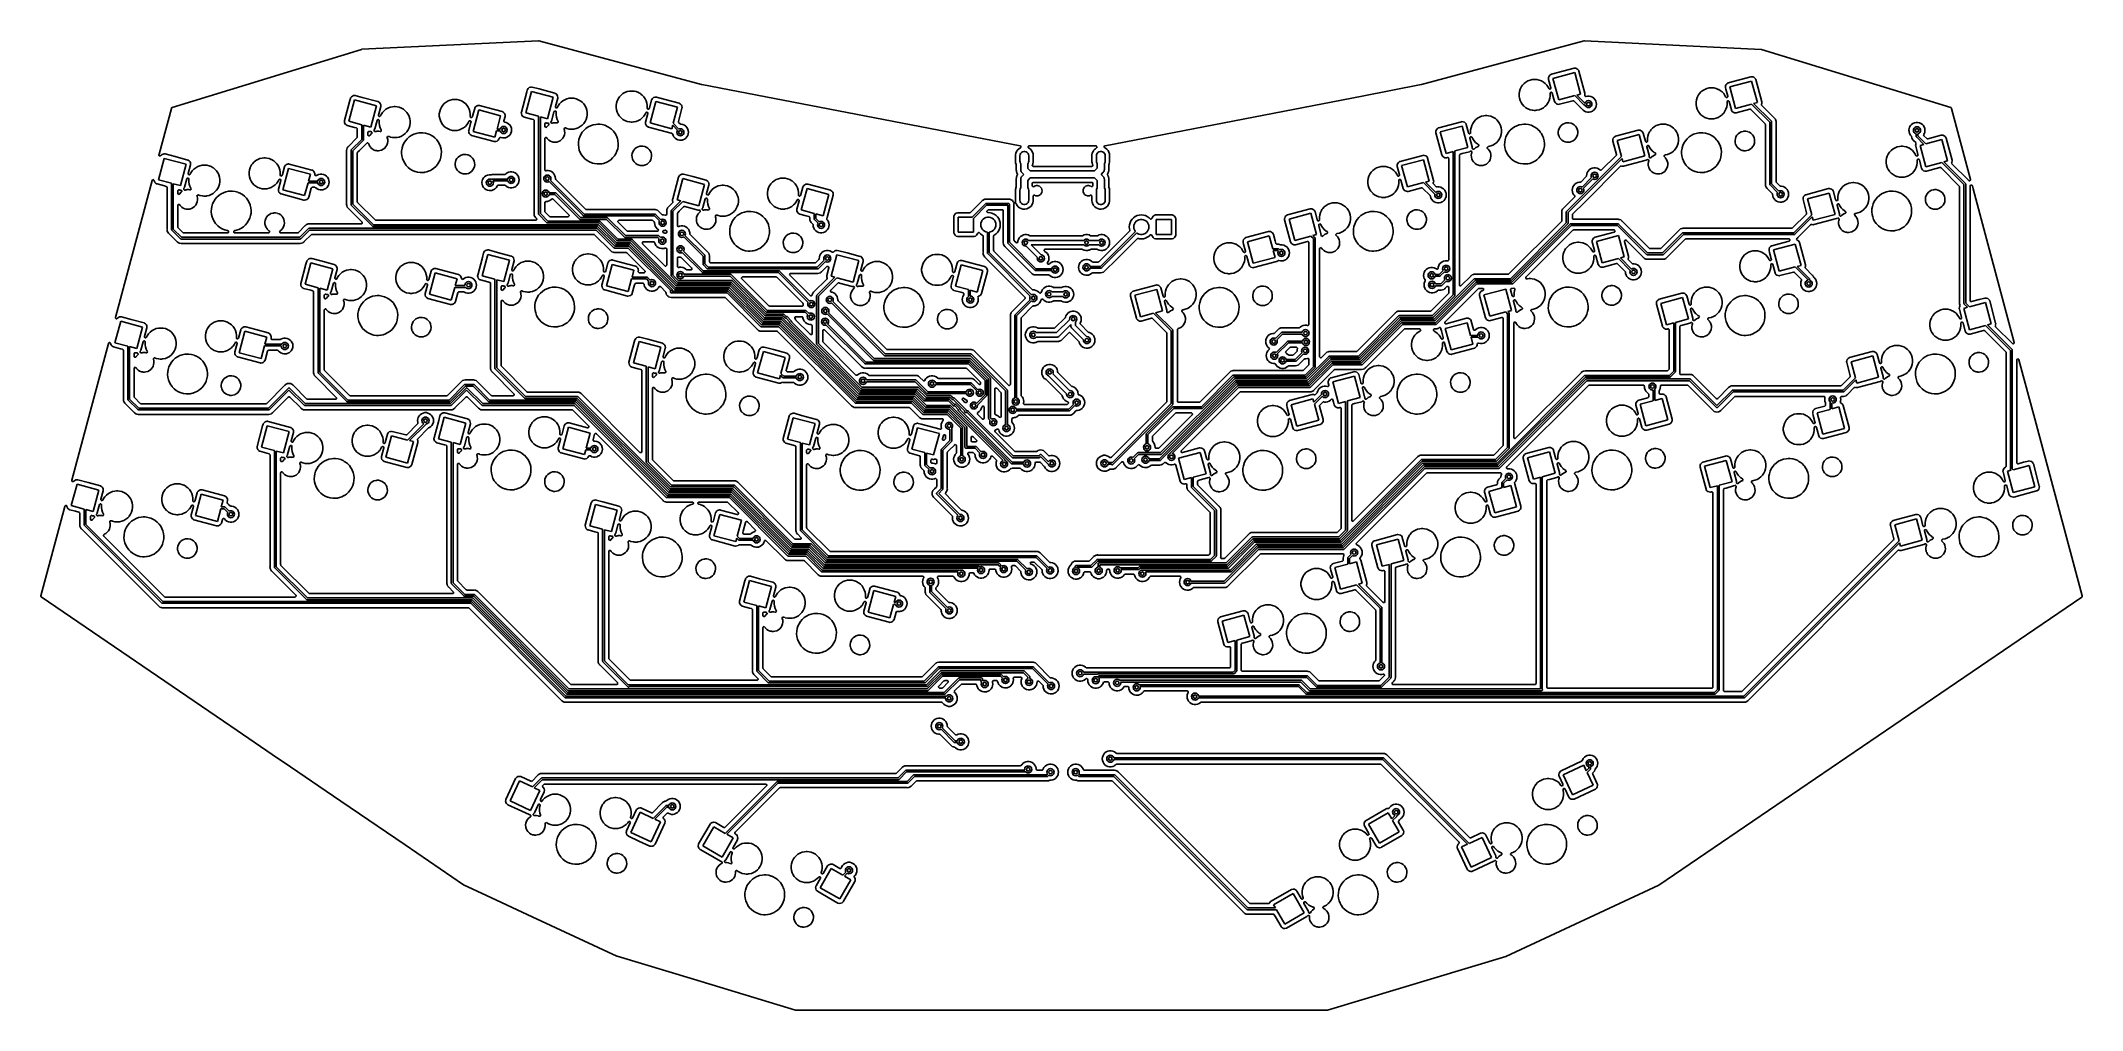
# Model space of a CAD drawing. Extents: x 41 to 271, y -133 to -23.
import ezdxf

# ---------------------------------------------------------------- set-up
doc = ezdxf.new("R2010")
doc.units = 0
doc.layers.add('BLACK', color=7, linetype='CONTINUOUS')

msp = doc.modelspace()

# ---------------------------------------------------------------- linework, layer by layer
at = {"layer": 'BLACK', "linetype": 'CONTINUOUS'}
for p, q in [((55.376, -30.7302), (76.7852, -24.1451)), ((76.7852, -24.1451), (76.8157, -24.1397)), ((76.8157, -24.1397), (96.7706, -23.1814)), ((96.7706, -23.1814), (96.8086, -23.1855)), ((96.8086, -23.1855), (115.168, -28.1046)), ((196.489, -28.118), (214.851, -23.1855)), ((214.851, -23.1855), (214.889, -23.1814)), ((214.889, -23.1814), (234.854, -24.1497)), ((234.854, -24.1497), (234.885, -24.155)), ((234.885, -24.155), (256.284, -30.7203)), ((208.758, -27.6074), (208.514, -27.7033)), ((209.014, -27.5491), (208.758, -27.6074)), ((209.21, -27.5344), (209.014, -27.5491)), ((209.341, -27.5344), (209.21, -27.5344)), ((209.21, -27.5344), (209.21, -27.5344)), ((209.537, -27.5491), (209.341, -27.5344)), ((209.341, -27.5344), (209.341, -27.5344)), ((209.793, -27.6074), (209.537, -27.5491)), ((210.037, -27.7033), (209.793, -27.6074)), ((210.851, -27.3177), (210.837, -27.4609)), ((210.837, -27.4609), (210.847, -27.5202)), ((210.847, -27.5202), (210.857, -27.5589)), ((210.905, -27.1841), (210.851, -27.3177)), ((210.857, -27.5589), (211.103, -28.478)), ((210.994, -27.0709), (210.905, -27.1841)), ((211.111, -26.9874), (210.994, -27.0709)), ((211.167, -26.9658), (211.111, -26.9874)), ((213.722, -26.281), (211.167, -26.9658)), ((211.343, -27.4369), (213.806, -26.7769)), ((211.99, -29.8517), (211.343, -27.4369)), ((213.782, -26.2718), (213.722, -26.281)), ((213.925, -26.2855), (213.782, -26.2718)), ((213.806, -26.7769), (214.453, -29.1917)), ((214.058, -26.339), (213.925, -26.2855)), ((214.172, -26.4279), (214.058, -26.339)), ((214.255, -26.5452), (214.172, -26.4279)), ((214.277, -26.6011), (214.255, -26.5452)), ((214.255, -26.5452), (214.255, -26.5452)), ((214.949, -29.1084), (214.277, -26.6011)), ((233.701, -27.2388), (231.145, -27.9236)), ((233.76, -27.2296), (233.701, -27.2388)), ((233.903, -27.2433), (233.76, -27.2296)), ((234.037, -27.2968), (233.903, -27.2433)), ((234.15, -27.3857), (234.037, -27.2968)), ((234.204, -27.4609), (234.15, -27.3857)), ((234.234, -27.503), (234.204, -27.4609)), ((234.255, -27.5589), (234.234, -27.503)), ((234.927, -30.0662), (234.255, -27.5589)), ((75.4536, -29.9262), (74.8467, -32.1909)), ((75.3426, -32.2742), (75.9896, -29.8594)), ((75.5185, -29.6836), (75.4536, -29.9262)), ((75.5217, -29.6755), (75.5185, -29.6836)), ((75.5402, -29.6277), (75.5217, -29.6755)), ((75.6236, -29.5105), (75.5402, -29.6277)), ((75.7368, -29.4215), (75.6236, -29.5105)), ((75.8704, -29.368), (75.7368, -29.4215)), ((75.9778, -29.3578), (75.8704, -29.368)), ((76.0137, -29.3543), (75.9778, -29.3578)), ((75.9896, -29.8594), (78.4527, -30.5194)), ((76.0729, -29.3636), (76.0137, -29.3543)), ((76.0137, -29.3543), (76.0137, -29.3543)), ((76.8493, -29.5716), (76.0729, -29.3636)), ((76.0729, -29.3636), (76.0729, -29.3636)), ((76.0729, -29.3636), (76.0729, -29.3636)), ((78.6285, -30.0484), (76.8493, -29.5716)), ((86.7935, -29.88), (86.5492, -29.9759)), ((87.0493, -29.8216), (86.7935, -29.88)), ((87.2454, -29.8069), (87.0493, -29.8216)), ((87.3764, -29.8069), (87.2454, -29.8069)), ((87.2454, -29.8069), (87.2454, -29.8069)), ((87.5725, -29.8216), (87.3764, -29.8069)), ((87.3764, -29.8069), (87.3764, -29.8069)), ((87.8283, -29.88), (87.5725, -29.8216)), ((88.0725, -29.9759), (87.8283, -29.88)), ((95.4356, -28.9558), (94.8254, -31.2332)), ((95.3212, -31.3165), (95.9682, -28.9016)), ((95.4972, -28.7259), (95.4356, -28.9558)), ((95.5188, -28.6699), (95.4972, -28.7259)), ((95.4972, -28.7259), (95.4972, -28.7259)), ((95.6023, -28.5527), (95.5188, -28.6699)), ((95.7154, -28.4637), (95.6023, -28.5527)), ((95.849, -28.4102), (95.7154, -28.4637)), ((95.9565, -28.4), (95.849, -28.4102)), ((95.9923, -28.3966), (95.9565, -28.4)), ((95.9682, -28.9016), (98.4314, -29.5616)), ((96.0515, -28.4058), (95.9923, -28.3966)), ((95.9923, -28.3966), (95.9923, -28.3966)), ((96.8279, -28.6138), (96.0515, -28.4058)), ((96.0515, -28.4058), (96.0515, -28.4058)), ((96.0515, -28.4058), (96.0515, -28.4058)), ((98.6071, -29.0906), (96.8279, -28.6138)), ((98.4314, -29.5616), (97.7843, -31.9764)), ((98.6631, -29.1122), (98.6071, -29.0906)), ((98.7409, -29.1676), (98.6631, -29.1122)), ((98.6631, -29.1122), (98.6631, -29.1122)), ((98.6631, -29.1122), (98.6631, -29.1122)), ((98.6696, -30.6063), (98.9272, -29.6449)), ((98.7803, -29.1957), (98.7409, -29.1676)), ((98.8693, -29.3088), (98.7803, -29.1957)), ((98.9215, -29.4393), (98.8693, -29.3088)), ((98.9228, -29.4424), (98.9215, -29.4393)), ((98.9364, -29.5857), (98.9228, -29.4424)), ((98.9272, -29.6449), (98.9364, -29.5857)), ((99.5096, -29.9592), (99.3045, -30.1228)), ((99.7369, -29.828), (99.5096, -29.9592)), ((99.9811, -29.7322), (99.7369, -29.828)), ((100.237, -29.6738), (99.9811, -29.7322)), ((100.433, -29.6591), (100.237, -29.6738)), ((100.564, -29.6591), (100.433, -29.6591)), ((100.433, -29.6591), (100.433, -29.6591)), ((100.76, -29.6738), (100.564, -29.6591)), ((100.564, -29.6591), (100.564, -29.6591)), ((101.016, -29.7322), (100.76, -29.6738)), ((101.26, -29.828), (101.016, -29.7322)), ((101.487, -29.9592), (101.26, -29.828)), ((101.539, -30.0001), (101.487, -29.9592)), ((105.655, -29.9583), (105.578, -30.209)), ((105.671, -29.9262), (105.655, -29.9583)), ((105.769, -29.722), (105.671, -29.9262)), ((105.917, -29.5052), (105.769, -29.722)), ((106.096, -29.3129), (105.917, -29.5052)), ((106.301, -29.1493), (106.096, -29.3129)), ((106.528, -29.0181), (106.301, -29.1493)), ((106.772, -28.9222), (106.528, -29.0181)), ((107.028, -28.8639), (106.772, -28.9222)), ((107.224, -28.8492), (107.028, -28.8639)), ((107.355, -28.8492), (107.224, -28.8492)), ((107.224, -28.8492), (107.224, -28.8492)), ((107.551, -28.8639), (107.355, -28.8492)), ((107.355, -28.8492), (107.355, -28.8492)), ((107.807, -28.9222), (107.551, -28.8639)), ((108.051, -29.0181), (107.807, -28.9222)), ((108.112, -29.0532), (108.051, -29.0181)), ((108.051, -29.0181), (108.051, -29.0181)), ((108.051, -29.0181), (108.051, -29.0181)), ((108.278, -29.1493), (108.112, -29.0532)), ((108.33, -29.1902), (108.278, -29.1493)), ((108.484, -29.3129), (108.33, -29.1902)), ((108.662, -29.5052), (108.484, -29.3129)), ((108.484, -29.3129), (108.484, -29.3129)), ((108.484, -29.3129), (108.484, -29.3129)), ((108.81, -29.722), (108.662, -29.5052)), ((108.662, -29.5052), (108.662, -29.5052)), ((108.662, -29.5052), (108.662, -29.5052)), ((108.924, -29.9583), (108.81, -29.722)), ((109.001, -30.209), (108.924, -29.9583)), ((109.533, -29.857), (109.284, -30.7858)), ((109.554, -29.8011), (109.533, -29.857)), ((109.533, -29.857), (109.533, -29.857)), ((109.638, -29.6839), (109.554, -29.8011)), ((109.751, -29.5949), (109.638, -29.6839)), ((109.885, -29.5414), (109.751, -29.5949)), ((109.992, -29.5312), (109.885, -29.5414)), ((110.028, -29.5278), (109.992, -29.5312)), ((110.087, -29.537), (110.028, -29.5278)), ((110.028, -29.5278), (110.028, -29.5278)), ((111.06, -29.7978), (110.087, -29.537)), ((110.087, -29.537), (110.087, -29.537)), ((110.087, -29.537), (110.087, -29.537)), ((112.643, -30.2218), (111.06, -29.7978)), ((115.168, -28.1046), (115.174, -28.1076)), ((115.174, -28.1076), (115.185, -28.1095)), ((115.185, -28.1095), (115.195, -28.1118)), ((115.195, -28.1118), (115.204, -28.1144)), ((115.204, -28.1144), (115.211, -28.1145)), ((115.211, -28.1145), (151.15, -35.0294)), ((160.751, -35.0311), (189.782, -29.416)), ((189.782, -29.416), (196.459, -28.1245)), ((196.459, -28.1245), (196.466, -28.1244)), ((196.466, -28.1244), (196.474, -28.1222)), ((196.474, -28.1222), (196.484, -28.1199)), ((196.484, -28.1199), (196.489, -28.118)), ((207.564, -28.8942), (207.525, -29.1537)), ((207.525, -29.1537), (207.525, -29.416)), ((207.525, -29.416), (207.564, -29.6755)), ((207.641, -28.6435), (207.564, -28.8942)), ((207.564, -29.6755), (207.641, -29.9262)), ((207.719, -28.4815), (207.641, -28.6435)), ((207.641, -29.9262), (207.755, -30.1626)), ((207.755, -28.4072), (207.719, -28.4815)), ((207.756, -28.4058), (207.755, -28.4072)), ((207.802, -28.3378), (207.756, -28.4058)), ((207.903, -28.1904), (207.802, -28.3378)), ((208.081, -27.9981), (207.903, -28.1904)), ((208.287, -27.8345), (208.081, -27.9981)), ((208.514, -27.7033), (208.287, -27.8345)), ((210.264, -27.8345), (210.037, -27.7033)), ((210.469, -27.9981), (210.264, -27.8345)), ((210.264, -27.8345), (210.264, -27.8345)), ((210.648, -28.1904), (210.469, -27.9981)), ((210.469, -27.9981), (210.469, -27.9981)), ((210.469, -27.9981), (210.469, -27.9981)), ((210.796, -28.4072), (210.648, -28.1904)), ((210.648, -28.1904), (210.648, -28.1904)), ((210.648, -28.1904), (210.648, -28.1904)), ((210.866, -28.5527), (210.796, -28.4072)), ((210.796, -30.1626), (210.909, -29.9262)), ((210.873, -28.5674), (210.866, -28.5527)), ((210.911, -28.6138), (210.873, -28.5674)), ((210.909, -29.9262), (210.987, -29.6755)), ((210.968, -28.6364), (210.911, -28.6138)), ((211.028, -28.6299), (210.968, -28.6364)), ((210.987, -29.6755), (211.026, -29.416)), ((211.023, -29.1318), (211.029, -29.0702)), ((211.026, -29.1537), (211.023, -29.1318)), ((211.026, -29.416), (211.026, -29.1537)), ((211.077, -28.5957), (211.028, -28.6299)), ((211.029, -29.0702), (211.064, -29.0194)), ((211.064, -29.0194), (211.12, -28.992)), ((211.105, -28.542), (211.077, -28.5957)), ((211.103, -28.478), (211.104, -28.4815)), ((211.104, -28.4815), (211.105, -28.542)), ((211.12, -28.992), (211.182, -28.9948)), ((211.182, -28.9948), (211.234, -29.0273)), ((211.234, -29.0273), (211.265, -29.0812)), ((211.265, -29.0812), (211.519, -30.0275)), ((213.807, -29.3648), (211.99, -29.8517)), ((212.073, -30.3475), (213.588, -29.9416)), ((213.588, -29.9416), (213.652, -29.9416)), ((213.652, -29.9416), (213.708, -29.9737)), ((213.708, -29.9737), (214.455, -30.721)), ((214.843, -30.4007), (213.807, -29.3648)), ((214.453, -29.1917), (214.03, -29.305)), ((214.03, -29.305), (214.955, -30.23)), ((214.942, -29.3287), (214.944, -29.3088)), ((214.946, -29.329), (214.942, -29.3287)), ((214.942, -29.3629), (214.946, -29.329)), ((214.97, -29.4231), (214.942, -29.3629)), ((214.944, -29.3088), (214.958, -29.1676)), ((214.958, -29.1676), (214.949, -29.1084)), ((215.024, -29.4605), (214.97, -29.4231)), ((215.09, -29.4645), (215.024, -29.4605)), ((215.255, -29.4295), (215.09, -29.4645)), ((215.115, -30.0064), (215.226, -29.9496)), ((215.226, -29.9496), (215.35, -29.93)), ((215.445, -29.4295), (215.255, -29.4295)), ((215.255, -29.4295), (215.255, -29.4295)), ((215.35, -29.93), (215.474, -29.9496)), ((215.63, -29.4689), (215.445, -29.4295)), ((215.445, -29.4295), (215.445, -29.4295)), ((215.474, -29.9496), (215.585, -30.0064)), ((215.803, -29.5458), (215.63, -29.4689)), ((215.956, -29.6571), (215.803, -29.5458)), ((216.083, -29.7978), (215.956, -29.6571)), ((216.177, -29.9617), (216.083, -29.7978)), ((216.185, -29.9851), (216.177, -29.9617)), ((227.543, -29.852), (227.504, -30.1115)), ((227.62, -29.6013), (227.543, -29.852)), ((227.734, -29.3649), (227.62, -29.6013)), ((227.781, -29.2956), (227.734, -29.3649)), ((227.882, -29.1482), (227.781, -29.2956)), ((228.06, -28.9558), (227.882, -29.1482)), ((228.265, -28.7923), (228.06, -28.9558)), ((228.492, -28.6611), (228.265, -28.7923)), ((228.737, -28.5652), (228.492, -28.6611)), ((228.992, -28.5068), (228.737, -28.5652)), ((229.189, -28.4921), (228.992, -28.5068)), ((229.32, -28.4921), (229.189, -28.4921)), ((229.189, -28.4921), (229.189, -28.4921)), ((229.516, -28.5068), (229.32, -28.4921)), ((229.32, -28.4921), (229.32, -28.4921)), ((229.771, -28.5652), (229.516, -28.5068)), ((230.016, -28.6611), (229.771, -28.5652)), ((230.077, -28.6962), (230.016, -28.6611)), ((230.016, -28.6611), (230.016, -28.6611)), ((230.016, -28.6611), (230.016, -28.6611)), ((230.243, -28.7923), (230.077, -28.6962)), ((230.448, -28.9558), (230.243, -28.7923)), ((230.243, -28.7923), (230.243, -28.7923)), ((230.626, -29.1482), (230.448, -28.9558)), ((230.448, -28.9558), (230.448, -28.9558)), ((230.448, -28.9558), (230.448, -28.9558)), ((230.774, -29.3649), (230.626, -29.1482)), ((230.626, -29.1482), (230.626, -29.1482)), ((230.626, -29.1482), (230.626, -29.1482)), ((230.844, -29.5105), (230.774, -29.3649)), ((230.83, -28.2754), (230.816, -28.4187)), ((230.816, -28.4187), (230.825, -28.4779)), ((230.825, -28.4779), (230.868, -28.6364)), ((230.883, -28.1418), (230.83, -28.2754)), ((230.851, -29.5252), (230.844, -29.5105)), ((230.89, -29.5716), (230.851, -29.5252)), ((230.868, -28.6364), (231.078, -29.4215)), ((230.972, -28.0287), (230.883, -28.1418)), ((230.946, -29.5942), (230.89, -29.5716)), ((231.006, -29.5876), (230.946, -29.5942)), ((231.089, -27.9452), (230.972, -28.0287)), ((231.056, -29.5534), (231.006, -29.5876)), ((231.043, -29.9771), (231.099, -29.9497)), ((231.084, -29.4997), (231.056, -29.5534)), ((231.078, -29.4215), (231.083, -29.4393)), ((231.083, -29.4393), (231.084, -29.4997)), ((231.145, -27.9236), (231.089, -27.9452)), ((231.099, -29.9497), (231.16, -29.9526)), ((231.16, -29.9526), (231.213, -29.9851)), ((231.321, -28.3947), (233.784, -27.7347)), ((231.968, -30.8095), (231.321, -28.3947)), ((233.784, -27.7347), (234.431, -30.1495)), ((53.9138, -35.9657), (55.2927, -30.8167)), ((55.2927, -30.8167), (55.3232, -30.7627)), ((55.3232, -30.7627), (55.376, -30.7302)), ((74.838, -32.2466), (74.8375, -32.2502)), ((74.8375, -32.2502), (74.841, -32.2873)), ((74.8467, -32.1909), (74.838, -32.2466)), ((76.7976, -32.6641), (75.3426, -32.2742)), ((78.4527, -30.5194), (77.8057, -32.9342)), ((78.2767, -33.11), (78.5303, -32.1638)), ((78.5303, -32.1638), (78.5607, -32.1098)), ((78.5607, -32.1098), (78.6135, -32.0774)), ((78.6135, -32.0774), (78.6754, -32.0745)), ((78.6844, -30.07), (78.6285, -30.0484)), ((78.6754, -32.0745), (78.7309, -32.1019)), ((78.7623, -30.1254), (78.6844, -30.07)), ((78.6844, -30.07), (78.6844, -30.07)), ((78.6844, -30.07), (78.6844, -30.07)), ((78.69, -31.6245), (78.691, -31.5641)), ((78.7178, -31.6782), (78.69, -31.6245)), ((78.691, -31.5641), (78.9485, -30.6027)), ((78.7676, -31.7124), (78.7178, -31.6782)), ((78.7309, -32.1019), (78.7663, -32.1527)), ((78.8017, -30.1535), (78.7623, -30.1254)), ((78.7663, -32.1527), (78.7726, -32.2143)), ((78.8277, -31.719), (78.7676, -31.7124)), ((78.7726, -32.2143), (78.7694, -32.2362)), ((78.7694, -32.2362), (78.7694, -32.2362)), ((78.7694, -32.2362), (78.7694, -32.4986)), ((78.8724, -30.2434), (78.8017, -30.1535)), ((78.8837, -31.6964), (78.8277, -31.719)), ((78.8906, -30.2666), (78.8724, -30.2434)), ((78.9224, -31.6499), (78.8837, -31.6964)), ((78.9441, -30.4002), (78.8906, -30.2666)), ((78.9996, -31.4897), (78.9224, -31.6499)), ((78.9578, -30.5435), (78.9441, -30.4002)), ((78.9485, -30.6027), (78.9578, -30.5435)), ((79.1474, -31.2729), (78.9996, -31.4897)), ((79.3259, -31.0806), (79.1474, -31.2729)), ((79.531, -30.917), (79.3259, -31.0806)), ((79.7582, -30.7858), (79.531, -30.917)), ((80.0024, -30.69), (79.7582, -30.7858)), ((80.2582, -30.6316), (80.0024, -30.69)), ((80.4544, -30.6169), (80.2582, -30.6316)), ((80.5853, -30.6169), (80.4544, -30.6169)), ((80.4544, -30.6169), (80.4544, -30.6169)), ((80.5854, -30.6169), (80.5853, -30.6169)), ((80.7815, -30.6316), (80.5854, -30.6169)), ((81.0373, -30.69), (80.7815, -30.6316)), ((81.2815, -30.7858), (81.0373, -30.69)), ((81.5087, -30.917), (81.2815, -30.7858)), ((81.7138, -31.0806), (81.5087, -30.917)), ((81.5087, -30.917), (81.5087, -30.917)), ((81.8923, -31.2729), (81.7138, -31.0806)), ((81.7138, -31.0806), (81.7138, -31.0806)), ((81.7138, -31.0806), (81.7138, -31.0806)), ((82.0401, -31.4897), (81.8923, -31.2729)), ((81.8923, -31.2729), (81.8923, -31.2729)), ((81.8923, -31.2729), (81.8923, -31.2729)), ((82.1359, -31.6886), (82.0401, -31.4897)), ((82.1539, -31.7261), (82.1359, -31.6886)), ((82.2313, -31.9768), (82.1539, -31.7261)), ((82.2704, -32.2362), (82.2313, -31.9768)), ((82.2704, -32.4986), (82.2704, -32.2362)), ((85.5995, -31.1668), (85.5604, -31.4263)), ((85.5604, -31.4263), (85.5604, -31.6886)), ((85.5604, -31.6886), (85.5995, -31.9481)), ((85.6768, -30.9161), (85.5995, -31.1668)), ((85.5995, -31.9481), (85.6768, -32.1988)), ((85.6923, -30.884), (85.6768, -30.9161)), ((85.6768, -32.1988), (85.7907, -32.4351)), ((85.7907, -30.6797), (85.6923, -30.884)), ((85.9385, -30.463), (85.7907, -30.6797)), ((86.1169, -30.2706), (85.9385, -30.463)), ((86.322, -30.1071), (86.1169, -30.2706)), ((86.5492, -29.9759), (86.322, -30.1071)), ((88.1334, -30.011), (88.0725, -29.9759)), ((88.0725, -29.9759), (88.0725, -29.9759)), ((88.0725, -29.9759), (88.0725, -29.9759)), ((88.2997, -30.1071), (88.1334, -30.011)), ((88.3432, -30.1417), (88.2997, -30.1071)), ((88.5049, -30.2706), (88.3432, -30.1417)), ((88.6833, -30.463), (88.5049, -30.2706)), ((88.5049, -30.2706), (88.5049, -30.2706)), ((88.5049, -30.2706), (88.5049, -30.2706)), ((88.8311, -30.6797), (88.6833, -30.463)), ((88.6833, -30.463), (88.6833, -30.463)), ((88.6833, -30.463), (88.6833, -30.463)), ((88.9449, -30.9161), (88.8311, -30.6797)), ((88.8311, -32.4351), (88.9083, -32.2749)), ((88.9083, -32.2749), (88.947, -32.2285)), ((89.0223, -31.1668), (88.9449, -30.9161)), ((88.947, -32.2285), (89.0031, -32.2058)), ((89.0031, -32.2058), (89.0631, -32.2124)), ((89.0614, -31.4263), (89.0223, -31.1668)), ((89.0581, -31.7105), (89.0614, -31.6886)), ((89.0644, -31.7721), (89.0581, -31.7105)), ((89.0614, -31.6886), (89.0614, -31.4263)), ((89.0631, -32.2124), (89.113, -32.2466)), ((89.0998, -31.823), (89.0644, -31.7721)), ((89.1554, -31.8503), (89.0998, -31.823)), ((89.113, -32.2466), (89.1407, -32.3003)), ((89.2173, -31.8475), (89.1554, -31.8503)), ((89.27, -31.815), (89.2173, -31.8475)), ((89.3005, -31.7611), (89.27, -31.815)), ((89.3236, -31.6747), (89.3005, -31.7611)), ((89.554, -30.8148), (89.3236, -31.6747)), ((89.378, -33.4054), (90.0251, -30.9906)), ((89.5652, -30.7858), (89.554, -30.8148)), ((89.5756, -30.7589), (89.5652, -30.7858)), ((89.6591, -30.6417), (89.5756, -30.7589)), ((89.7723, -30.5527), (89.6591, -30.6417)), ((89.9059, -30.4992), (89.7723, -30.5527)), ((90.0133, -30.489), (89.9059, -30.4992)), ((90.0491, -30.4855), (90.0133, -30.489)), ((90.0251, -30.9906), (92.4882, -31.6506)), ((90.1084, -30.4948), (90.0491, -30.4855)), ((90.0491, -30.4855), (90.0491, -30.4855)), ((91.0918, -30.7583), (90.1084, -30.4948)), ((90.1084, -30.4948), (90.1084, -30.4948)), ((90.1084, -30.4948), (90.1084, -30.4948)), ((92.664, -31.1795), (91.0918, -30.7583)), ((92.4882, -31.6506), (92.0864, -33.15)), ((92.7199, -31.2012), (92.664, -31.1795)), ((92.8175, -31.2707), (92.7199, -31.2012)), ((92.7199, -31.2012), (92.7199, -31.2012)), ((92.7199, -31.2012), (92.7199, -31.2012)), ((92.8371, -31.2846), (92.8175, -31.2707)), ((92.8499, -31.3009), (92.8371, -31.2846)), ((92.9261, -31.3978), (92.8499, -31.3009)), ((92.858, -32.2041), (92.984, -31.7339)), ((92.8586, -32.2703), (92.858, -32.2041)), ((92.8932, -32.3268), (92.8586, -32.2703)), ((92.9796, -31.5314), (92.9261, -31.3978)), ((92.9933, -31.6747), (92.9796, -31.5314)), ((92.984, -31.7339), (92.9933, -31.6747)), ((94.8254, -31.2332), (94.8161, -31.2924)), ((94.8161, -31.2924), (94.8298, -31.4357)), ((94.8298, -31.4357), (94.8833, -31.5693)), ((94.8833, -31.5693), (94.9662, -31.6747)), ((94.9662, -31.6747), (94.9723, -31.6824)), ((94.9723, -31.6824), (95.0895, -31.7659)), ((95.0895, -31.7659), (95.0895, -31.7659)), ((95.0895, -31.7659), (95.0895, -31.7659)), ((95.0895, -31.7659), (95.1056, -31.7721)), ((95.1056, -31.7721), (95.1454, -31.7875)), ((95.1454, -31.7875), (96.0082, -32.0187)), ((96.7763, -31.7063), (95.3212, -31.3165)), ((96.0082, -32.0187), (96.1839, -32.0658)), ((96.1839, -32.0658), (96.2315, -32.0905)), ((96.2315, -32.0905), (96.2642, -32.1331)), ((96.2642, -32.1331), (96.2758, -32.1855)), ((96.2758, -32.1855), (96.2758, -42.6888)), ((96.7763, -42.7363), (96.7763, -31.7063)), ((97.7843, -31.9764), (96.9763, -31.7599)), ((96.9763, -31.7599), (96.9763, -42.6949)), ((98.1804, -32.2831), (98.2338, -32.2081)), ((98.2338, -32.2081), (98.2554, -32.1522)), ((98.2554, -32.1522), (98.5089, -31.206)), ((98.5089, -31.206), (98.5394, -31.1521)), ((98.5394, -31.1521), (98.5921, -31.1196)), ((98.5921, -31.1196), (98.654, -31.1167)), ((98.654, -31.1167), (98.7096, -31.1441)), ((98.6687, -30.6667), (98.6696, -30.6063)), ((98.6964, -30.7204), (98.6687, -30.6667)), ((98.7462, -30.7546), (98.6964, -30.7204)), ((98.7096, -31.1441), (98.7449, -31.1949)), ((98.7449, -31.1949), (98.7513, -31.2566)), ((98.8063, -30.7612), (98.7462, -30.7546)), ((98.7513, -31.2566), (98.748, -31.2784)), ((98.748, -31.2784), (98.748, -31.2784)), ((98.748, -31.2784), (98.748, -31.5408)), ((98.748, -31.5408), (98.7871, -31.8002)), ((98.7871, -31.8002), (98.8644, -32.0509)), ((98.8624, -30.7386), (98.8063, -30.7612)), ((98.9011, -30.6922), (98.8624, -30.7386)), ((98.8644, -32.0509), (98.975, -32.2806)), ((98.9783, -30.5319), (98.9011, -30.6922)), ((99.1261, -30.3151), (98.9783, -30.5319)), ((99.3045, -30.1228), (99.1261, -30.3151)), ((101.692, -30.1228), (101.539, -30.0001)), ((101.871, -30.3151), (101.692, -30.1228)), ((101.692, -30.1228), (101.692, -30.1228)), ((101.692, -30.1228), (101.692, -30.1228)), ((102.019, -30.5319), (101.871, -30.3151)), ((101.871, -30.3151), (101.871, -30.3151)), ((101.871, -30.3151), (101.871, -30.3151)), ((102.115, -30.7308), (102.019, -30.5319)), ((102.019, -32.2873), (102.133, -32.0509)), ((102.133, -30.7683), (102.115, -30.7308)), ((102.21, -31.019), (102.133, -30.7683)), ((102.133, -32.0509), (102.21, -31.8002)), ((102.249, -31.2784), (102.21, -31.019)), ((102.21, -31.8002), (102.249, -31.5408)), ((102.249, -31.5408), (102.249, -31.2784)), ((105.578, -30.209), (105.539, -30.4685)), ((105.539, -30.4685), (105.539, -30.7308)), ((105.539, -30.7308), (105.578, -30.9903)), ((105.578, -30.9903), (105.655, -31.241)), ((105.655, -31.241), (105.769, -31.4774)), ((105.769, -31.4774), (105.884, -31.646)), ((105.884, -31.646), (105.917, -31.6941)), ((105.917, -31.6941), (106.096, -31.8865)), ((106.096, -31.8865), (106.096, -31.8865)), ((106.096, -31.8865), (106.301, -32.05)), ((106.301, -32.05), (106.528, -32.1812)), ((106.528, -32.1812), (106.772, -32.2771)), ((106.772, -32.2771), (107.028, -32.3355)), ((107.551, -32.3355), (107.807, -32.2771)), ((107.807, -32.2771), (108.051, -32.1812)), ((108.051, -32.1812), (108.278, -32.05)), ((108.278, -32.05), (108.484, -31.8865)), ((108.484, -31.8865), (108.625, -31.7339)), ((108.625, -31.7339), (108.662, -31.6941)), ((108.662, -31.6941), (108.81, -31.4774)), ((108.662, -31.6941), (108.662, -31.6941)), ((108.662, -31.6941), (108.662, -31.6941)), ((108.81, -31.4774), (108.887, -31.3171)), ((109.118, -31.403), (108.861, -32.3643)), ((108.887, -31.3171), (108.926, -31.2707)), ((108.926, -31.2707), (108.982, -31.2481)), ((108.982, -31.2481), (109.042, -31.2546)), ((109.04, -30.4685), (109.001, -30.209)), ((109.037, -30.7527), (109.04, -30.7308)), ((109.043, -30.8143), (109.037, -30.7527)), ((109.04, -30.7308), (109.04, -30.4685)), ((109.042, -31.2546), (109.092, -31.2889)), ((109.078, -30.8652), (109.043, -30.8143)), ((109.134, -30.8926), (109.078, -30.8652)), ((109.092, -31.2889), (109.119, -31.3426)), ((109.119, -31.3426), (109.118, -31.403)), ((109.196, -30.8897), (109.134, -30.8926)), ((109.249, -30.8572), (109.196, -30.8897)), ((109.279, -30.8033), (109.249, -30.8572)), ((109.284, -30.7858), (109.279, -30.8033)), ((109.357, -32.4476), (110.004, -30.0328)), ((110.004, -30.0328), (112.467, -30.6928)), ((112.467, -30.6928), (111.983, -32.4997)), ((112.559, -32.281), (112.963, -30.7761)), ((112.699, -30.2434), (112.643, -30.2218)), ((112.816, -30.3269), (112.699, -30.2434)), ((112.905, -30.44), (112.816, -30.3269)), ((112.936, -30.5183), (112.905, -30.44)), ((112.958, -30.5736), (112.936, -30.5183)), ((112.972, -30.7169), (112.958, -30.5736)), ((112.963, -30.7761), (112.972, -30.7169)), ((202.605, -32.095), (202.427, -32.2873)), ((202.81, -31.9314), (202.605, -32.095)), ((203.037, -31.8002), (202.81, -31.9314)), ((203.282, -31.7044), (203.037, -31.8002)), ((203.538, -31.646), (203.282, -31.7044)), ((203.734, -31.6313), (203.538, -31.646)), ((203.865, -31.6313), (203.734, -31.6313)), ((203.734, -31.6313), (203.734, -31.6313)), ((204.061, -31.646), (203.865, -31.6313)), ((203.865, -31.6313), (203.865, -31.6313)), ((204.317, -31.7044), (204.061, -31.646)), ((204.561, -31.8002), (204.317, -31.7044)), ((204.788, -31.9314), (204.561, -31.8002)), ((204.839, -31.9723), (204.788, -31.9314)), ((204.993, -32.095), (204.839, -31.9723)), ((205.172, -32.2873), (204.993, -32.095)), ((204.993, -32.095), (204.993, -32.095)), ((204.993, -32.095), (204.993, -32.095)), ((207.755, -30.1626), (207.867, -30.3269)), ((207.867, -30.3269), (207.903, -30.3793)), ((207.903, -30.3793), (208.055, -30.5435)), ((208.055, -30.5435), (208.081, -30.5717)), ((208.081, -30.5717), (208.287, -30.7352)), ((208.287, -30.7352), (208.514, -30.8664)), ((208.514, -30.8664), (208.758, -30.9623)), ((208.758, -30.9623), (209.014, -31.0207)), ((209.014, -31.0207), (209.07, -31.0249)), ((209.07, -31.0249), (209.21, -31.0354)), ((209.21, -31.0354), (209.21, -31.0354)), ((209.21, -31.0354), (209.341, -31.0354)), ((209.341, -31.0354), (209.463, -31.0262)), ((209.341, -31.0354), (209.341, -31.0354)), ((209.463, -31.0262), (209.537, -31.0207)), ((209.537, -31.0207), (209.793, -30.9623)), ((209.793, -30.9623), (210.037, -30.8664)), ((210.037, -30.8664), (210.264, -30.7352)), ((210.264, -30.7352), (210.469, -30.5717)), ((210.469, -30.5717), (210.601, -30.43)), ((210.601, -30.43), (210.648, -30.3793)), ((210.648, -30.3793), (210.796, -30.1626)), ((210.648, -30.3793), (210.648, -30.3793)), ((210.648, -30.3793), (210.648, -30.3793)), ((211.519, -30.0275), (211.54, -30.0834)), ((211.54, -30.0834), (211.624, -30.2006)), ((211.624, -30.2006), (211.737, -30.2896)), ((211.737, -30.2896), (211.87, -30.3431)), ((211.87, -30.3431), (211.87, -30.3431)), ((211.87, -30.3431), (212.014, -30.3568)), ((212.014, -30.3568), (212.059, -30.3496)), ((212.014, -30.3568), (212.014, -30.3568)), ((212.014, -30.3568), (212.014, -30.3568)), ((212.059, -30.3496), (212.073, -30.3475)), ((214.455, -30.721), (214.466, -30.7332)), ((214.466, -30.7332), (214.485, -30.7583)), ((214.485, -30.7583), (214.544, -30.8033)), ((214.544, -30.8033), (214.602, -30.8478)), ((214.602, -30.8478), (214.618, -30.8632)), ((214.618, -30.8632), (214.645, -30.8926)), ((214.645, -30.8926), (214.744, -31.0029)), ((214.744, -31.0029), (214.897, -31.1142)), ((214.85, -30.4044), (214.843, -30.4007)), ((214.855, -30.4109), (214.85, -30.4044)), ((214.877, -30.4181), (214.855, -30.4109)), ((214.898, -30.4288), (214.877, -30.4181)), ((214.897, -31.1142), (215.07, -31.1911)), ((214.906, -30.4275), (214.898, -30.4288)), ((214.913, -30.43), (214.906, -30.4275)), ((214.966, -30.43), (214.913, -30.43)), ((214.955, -30.23), (214.966, -30.23)), ((214.966, -30.23), (214.97, -30.2064)), ((214.97, -30.4536), (214.966, -30.43)), ((214.97, -30.2064), (215.026, -30.0949)), ((215.026, -30.5651), (214.97, -30.4536)), ((215.026, -30.0949), (215.115, -30.0064)), ((215.115, -30.6536), (215.026, -30.5651)), ((215.07, -31.1911), (215.255, -31.2305)), ((215.226, -30.7104), (215.115, -30.6536)), ((215.35, -30.73), (215.226, -30.7104)), ((215.255, -31.2305), (215.255, -31.2305)), ((215.255, -31.2305), (215.445, -31.2305)), ((215.474, -30.7104), (215.35, -30.73)), ((215.445, -31.2305), (215.583, -31.2012)), ((215.445, -31.2305), (215.445, -31.2305)), ((215.585, -30.6536), (215.474, -30.7104)), ((215.583, -31.2012), (215.63, -31.1911)), ((215.585, -30.0064), (215.674, -30.0949)), ((215.674, -30.5651), (215.585, -30.6536)), ((215.63, -31.1911), (215.803, -31.1142)), ((215.674, -30.0949), (215.73, -30.2064)), ((215.73, -30.4536), (215.674, -30.5651)), ((215.73, -30.2064), (215.75, -30.33)), ((215.75, -30.33), (215.73, -30.4536)), ((215.803, -31.1142), (215.903, -31.0412)), ((215.903, -31.0412), (215.956, -31.0029)), ((215.956, -31.0029), (215.992, -30.9623)), ((215.992, -30.9623), (216.083, -30.8622)), ((216.083, -30.8622), (216.177, -30.6983)), ((216.177, -30.6983), (216.236, -30.5183)), ((216.236, -30.1417), (216.185, -29.9851)), ((216.255, -30.33), (216.236, -30.1417)), ((216.236, -30.5183), (216.251, -30.3738)), ((216.251, -30.3738), (216.255, -30.33)), ((227.504, -30.1115), (227.504, -30.3738)), ((227.504, -30.3738), (227.543, -30.6333)), ((227.543, -30.6333), (227.62, -30.884)), ((227.62, -30.884), (227.734, -31.1203)), ((227.734, -31.1203), (227.846, -31.2846)), ((227.846, -31.2846), (227.882, -31.3371)), ((227.882, -31.3371), (228.06, -31.5294)), ((228.06, -31.5294), (228.06, -31.5294)), ((228.06, -31.5294), (228.265, -31.693)), ((228.265, -31.693), (228.492, -31.8242)), ((228.492, -31.8242), (228.737, -31.9201)), ((228.737, -31.9201), (228.992, -31.9784)), ((228.992, -31.9784), (229.048, -31.9826)), ((229.048, -31.9826), (229.189, -31.9931)), ((229.189, -31.9931), (229.189, -31.9931)), ((229.189, -31.9931), (229.32, -31.9931)), ((229.32, -31.9931), (229.442, -31.984)), ((229.32, -31.9931), (229.32, -31.9931)), ((229.442, -31.984), (229.516, -31.9784)), ((229.516, -31.9784), (229.771, -31.9201)), ((229.771, -31.9201), (230.016, -31.8242)), ((230.016, -31.8242), (230.243, -31.693)), ((230.243, -31.693), (230.448, -31.5294)), ((230.448, -31.5294), (230.547, -31.4224)), ((230.547, -31.4224), (230.626, -31.3371)), ((230.626, -31.3371), (230.774, -31.1203)), ((230.626, -31.3371), (230.626, -31.3371)), ((230.626, -31.3371), (230.626, -31.3371)), ((230.774, -31.1203), (230.888, -30.884)), ((230.888, -30.884), (230.965, -30.6333)), ((230.965, -30.6333), (231.005, -30.3738)), ((231.001, -30.0896), (231.008, -30.028)), ((231.005, -30.1115), (231.001, -30.0896)), ((231.005, -30.3738), (231.005, -30.1115)), ((231.008, -30.028), (231.043, -29.9771)), ((231.213, -29.9851), (231.244, -30.039)), ((231.244, -30.039), (231.497, -30.9853)), ((231.497, -30.9853), (231.519, -31.0412)), ((231.519, -31.0412), (231.602, -31.1584)), ((231.602, -31.1584), (231.715, -31.2474)), ((231.715, -31.2474), (231.849, -31.3009)), ((231.849, -31.3009), (231.849, -31.3009)), ((231.849, -31.3009), (231.992, -31.3145)), ((233.785, -30.3226), (231.968, -30.8095)), ((231.992, -31.3145), (232.038, -31.3074)), ((231.992, -31.3145), (231.992, -31.3145)), ((231.992, -31.3145), (231.992, -31.3145)), ((232.038, -31.3074), (232.052, -31.3053)), ((232.052, -31.3053), (233.567, -30.8993)), ((233.567, -30.8993), (233.631, -30.8993)), ((233.631, -30.8993), (233.686, -30.9314)), ((233.686, -30.9314), (235.303, -32.5482)), ((235.84, -32.3773), (233.785, -30.3226)), ((234.431, -30.1495), (234.008, -30.2628)), ((234.008, -30.2628), (236.011, -32.2651)), ((234.887, -30.3831), (234.896, -30.336)), ((234.897, -30.43), (234.887, -30.3831)), ((234.896, -30.336), (234.923, -30.2687)), ((234.923, -30.4698), (234.897, -30.43)), ((234.923, -30.2687), (234.936, -30.1254)), ((236.331, -31.8776), (234.923, -30.4698)), ((234.936, -30.1254), (234.927, -30.0662)), ((236.011, -32.2651), (236.014, -32.2723)), ((236.014, -32.2723), (236.021, -32.277)), ((236.021, -32.277), (236.028, -32.2993)), ((236.343, -31.8883), (236.331, -31.8776)), ((236.368, -31.9075), (236.343, -31.8883)), ((236.442, -32.0035), (236.368, -31.9075)), ((236.465, -32.033), (236.442, -32.0035)), ((236.442, -32.0035), (236.442, -32.0035)), ((236.478, -32.0658), (236.465, -32.033)), ((236.525, -32.1791), (236.478, -32.0658)), ((236.539, -32.2873), (236.525, -32.1791)), ((256.284, -30.7203), (256.337, -30.7527)), ((256.337, -30.7527), (256.367, -30.8067)), ((256.367, -30.8067), (258.52, -38.8451)), ((74.841, -32.2873), (74.8512, -32.3934)), ((74.8512, -32.3934), (74.9047, -32.5271)), ((74.9047, -32.5271), (74.9776, -32.6198)), ((74.9776, -32.6198), (74.9936, -32.6402)), ((74.9936, -32.6402), (75.1109, -32.7237)), ((75.1109, -32.7237), (75.1109, -32.7237)), ((75.1109, -32.7237), (75.1109, -32.7237)), ((75.1109, -32.7237), (75.1165, -32.7258)), ((75.1165, -32.7258), (75.1668, -32.7453)), ((75.1668, -32.7453), (75.9799, -32.9632)), ((76.2608, -34.142), (75.301, -35.1018)), ((75.6213, -35.4893), (76.7976, -34.3129)), ((76.9683, -34.4251), (75.792, -35.6014)), ((75.9799, -32.9632), (76.2052, -33.0235)), ((76.2052, -33.0235), (76.2528, -33.0483)), ((76.2528, -33.0483), (76.2855, -33.0909)), ((76.2877, -34.1017), (76.2608, -34.142)), ((76.2855, -33.0909), (76.2971, -33.1433)), ((76.2971, -34.0543), (76.2877, -34.1017)), ((76.2971, -33.1433), (76.2971, -34.0543)), ((76.7976, -34.3129), (76.7976, -32.6641)), ((76.972, -34.4179), (76.9683, -34.4251)), ((76.9785, -34.4131), (76.972, -34.4179)), ((76.9858, -34.3909), (76.9785, -34.4131)), ((76.9964, -34.37), (76.9858, -34.3909)), ((76.9976, -34.3544), (76.9951, -34.362)), ((76.9951, -34.362), (76.9964, -34.37)), ((77.8057, -32.9342), (76.9976, -32.7177)), ((76.9976, -32.7177), (76.9976, -34.3544)), ((77.4981, -33.5316), (77.5109, -33.4767)), ((77.4981, -33.7969), (77.4981, -33.5316)), ((77.5147, -33.8589), (77.4981, -33.7969)), ((77.5109, -33.4767), (77.5466, -33.4332)), ((77.5601, -33.9043), (77.5147, -33.8589)), ((77.5466, -33.4332), (77.5979, -33.41)), ((77.6221, -33.9209), (77.5601, -33.9043)), ((77.5979, -33.41), (77.6542, -33.4118)), ((77.6841, -33.9043), (77.6221, -33.9209)), ((77.6542, -33.4118), (77.6991, -33.4238)), ((77.7295, -33.8589), (77.6841, -33.9043)), ((77.6991, -33.4238), (77.7224, -33.4301)), ((77.7224, -33.4301), (77.7816, -33.4393)), ((77.7345, -33.8504), (77.7295, -33.8589)), ((77.7295, -33.8589), (77.7295, -33.8589)), ((77.8722, -33.6914), (77.7345, -33.8504)), ((77.7816, -33.4393), (77.8292, -33.4347)), ((77.7816, -33.4393), (77.7816, -33.4393)), ((77.7816, -33.4393), (77.7816, -33.4393)), ((77.8292, -33.4347), (77.8914, -33.4449)), ((77.8934, -33.6747), (77.8722, -33.6914)), ((77.8914, -33.4449), (77.9406, -33.4843)), ((77.9177, -33.6557), (77.8934, -33.6747)), ((77.9557, -33.6054), (77.9177, -33.6557)), ((77.9406, -33.4843), (77.9641, -33.5429)), ((77.9641, -33.5429), (77.9557, -33.6054)), ((78.1797, -33.2975), (78.2017, -33.2409)), ((78.1872, -33.3578), (78.1797, -33.2975)), ((78.2224, -33.4073), (78.1872, -33.3578)), ((78.2017, -33.2409), (78.2551, -33.1659)), ((78.277, -33.4341), (78.2224, -33.4073)), ((78.2551, -33.1659), (78.2767, -33.11)), ((78.3377, -33.4318), (78.277, -33.4341)), ((78.4263, -33.4057), (78.3377, -33.4318)), ((78.5048, -33.3982), (78.4263, -33.4057)), ((78.5833, -33.3907), (78.5048, -33.3982)), ((78.7409, -33.3907), (78.5833, -33.3907)), ((78.8612, -33.4139), (78.7409, -33.3907)), ((78.7409, -33.3907), (78.7409, -33.3907)), ((78.7694, -32.4986), (78.8085, -32.758)), ((78.8085, -32.758), (78.8858, -33.0087)), ((78.9286, -33.4081), (78.8612, -33.4139)), ((78.8858, -33.0087), (78.9964, -33.2384)), ((78.9829, -33.3678), (78.9286, -33.4081)), ((79.008, -33.305), (78.9829, -33.3678)), ((78.9964, -33.2384), (79.008, -33.305)), ((79.6808, -34.1283), (79.6831, -34.0615)), ((79.6813, -34.1303), (79.6808, -34.1283)), ((79.7309, -34.3347), (79.6813, -34.1303)), ((79.6813, -34.1303), (79.6813, -34.1303)), ((79.6831, -34.0615), (79.7198, -34.0056)), ((79.711, -34.753), (79.7409, -34.5448)), ((79.7198, -34.0056), (79.7801, -33.9769)), ((79.7409, -34.5448), (79.7309, -34.3347)), ((79.7801, -33.9769), (79.8466, -33.9837)), ((79.8466, -33.9837), (79.8902, -34.0008)), ((79.8902, -34.0008), (79.9942, -34.0416)), ((79.9942, -34.0416), (80.0024, -34.0448)), ((80.0024, -34.0448), (80.2582, -34.1032)), ((80.2582, -34.1032), (80.3143, -34.1074)), ((80.3143, -34.1074), (80.4544, -34.1179)), ((80.4544, -34.1179), (80.4544, -34.1179)), ((80.4544, -34.1179), (80.5853, -34.1179)), ((80.5853, -34.1179), (80.5854, -34.1179)), ((80.5854, -34.1179), (80.7079, -34.1087)), ((80.7079, -34.1087), (80.7815, -34.1032)), ((80.7815, -34.1032), (81.0373, -34.0448)), ((81.0373, -34.0448), (81.2815, -33.949)), ((81.2815, -33.949), (81.5087, -33.8178)), ((81.5087, -33.8178), (81.7138, -33.6542)), ((81.7317, -34.4726), (81.57, -34.7259)), ((81.7138, -33.6542), (81.8578, -33.499)), ((81.9257, -34.2432), (81.7317, -34.4726)), ((81.8578, -33.499), (81.8923, -33.4619)), ((81.8923, -33.4619), (82.0401, -33.2451)), ((81.8923, -33.4619), (81.8923, -33.4619)), ((81.8923, -33.4619), (81.8923, -33.4619)), ((82.1486, -34.0416), (81.9257, -34.2432)), ((82.0401, -33.2451), (82.1539, -33.0087)), ((82.3963, -33.8715), (82.1486, -34.0416)), ((82.1539, -33.0087), (82.2313, -32.758)), ((82.2313, -32.758), (82.2704, -32.4986)), ((82.6645, -33.736), (82.3963, -33.8715)), ((82.9483, -33.6374), (82.6645, -33.736)), ((83.2428, -33.5776), (82.9483, -33.6374)), ((83.4676, -33.5625), (83.2428, -33.5776)), ((83.6929, -33.5625), (83.4676, -33.5625)), ((83.4676, -33.5625), (83.4676, -33.5625)), ((83.9907, -33.6026), (83.6929, -33.5625)), ((84.2805, -33.682), (83.9907, -33.6026)), ((83.9907, -33.6026), (83.9907, -33.6026)), ((83.9907, -33.6026), (83.9907, -33.6026)), ((84.376, -33.7225), (84.2805, -33.682)), ((84.5571, -33.7993), (84.376, -33.7225)), ((84.6864, -33.8759), (84.5571, -33.7993)), ((84.8157, -33.9524), (84.6864, -33.8759)), ((85.0409, -34.1303), (84.8157, -33.9524)), ((85.0515, -34.1387), (85.0409, -34.1303)), ((85.2604, -34.3547), (85.0515, -34.1387)), ((85.4387, -34.5966), (85.2604, -34.3547)), ((85.7907, -32.4351), (85.9147, -32.6171)), ((85.9147, -32.6171), (85.9385, -32.6519)), ((85.9385, -32.6519), (86.1144, -32.8415)), ((86.1144, -32.8415), (86.1169, -32.8442)), ((86.1169, -32.8442), (86.322, -33.0078)), ((86.322, -33.0078), (86.5492, -33.139)), ((86.5492, -33.139), (86.7935, -33.2349)), ((86.7935, -33.2349), (87.0493, -33.2932)), ((87.0493, -33.2932), (87.1053, -33.2974)), ((87.1053, -33.2974), (87.2454, -33.3079)), ((87.2454, -33.3079), (87.2454, -33.3079)), ((87.2454, -33.3079), (87.3764, -33.3079)), ((87.3764, -33.3079), (87.499, -33.2988)), ((87.3764, -33.3079), (87.3764, -33.3079)), ((87.499, -33.2988), (87.5725, -33.2932)), ((87.5725, -33.2932), (87.8283, -33.2349)), ((87.8283, -33.2349), (88.0725, -33.139)), ((88.0725, -33.139), (88.2997, -33.0078)), ((88.2997, -33.0078), (88.5049, -32.8442)), ((88.5049, -32.8442), (88.642, -32.6964)), ((88.642, -32.6964), (88.6833, -32.6519)), ((88.6833, -32.6519), (88.8311, -32.4351)), ((88.6833, -32.6519), (88.6833, -32.6519)), ((88.6833, -32.6519), (88.6833, -32.6519)), ((88.8736, -33.3769), (88.873, -33.3814)), ((88.873, -33.3814), (88.8781, -33.4347)), ((88.8822, -33.3221), (88.8736, -33.3769)), ((88.8781, -33.4347), (88.8866, -33.5246)), ((89.1359, -32.3752), (88.8822, -33.3221)), ((88.8866, -33.5246), (88.9401, -33.6582)), ((88.9401, -33.6582), (89.0265, -33.7681)), ((89.0265, -33.7681), (89.0291, -33.7714)), ((89.0291, -33.7714), (89.1463, -33.8549)), ((89.1398, -32.3608), (89.1359, -32.3752)), ((89.1407, -32.3003), (89.1398, -32.3608)), ((89.1463, -33.8549), (89.1463, -33.8549)), ((89.1463, -33.8549), (89.1463, -33.8549)), ((89.1463, -33.8549), (89.163, -33.8613)), ((89.163, -33.8613), (89.2022, -33.8765)), ((89.2022, -33.8765), (91.7578, -34.5613)), ((91.8411, -34.0654), (89.378, -33.4054)), ((91.7578, -34.5613), (91.8171, -34.5705)), ((91.8171, -34.5705), (91.9603, -34.5568)), ((92.0328, -33.35), (91.8411, -34.0654)), ((91.9603, -34.5568), (92.094, -34.5033)), ((92.4358, -33.35), (92.0328, -33.35)), ((92.0864, -33.15), (92.4358, -33.15)), ((92.094, -34.5033), (92.2071, -34.4144)), ((92.2071, -34.4144), (92.2906, -34.2971)), ((92.2906, -34.2971), (92.3122, -34.2412)), ((92.3122, -34.2412), (92.3301, -34.1745)), ((92.3301, -34.1745), (92.3545, -34.1274)), ((92.3545, -34.1274), (92.3964, -34.0947)), ((92.3964, -34.0947), (92.4482, -34.0827)), ((92.4358, -33.15), (92.4396, -33.1264)), ((92.4396, -33.3736), (92.4358, -33.35)), ((92.4396, -33.1264), (92.4964, -33.0149)), ((92.4964, -33.4851), (92.4396, -33.3736)), ((92.4482, -34.0827), (92.5003, -34.0934)), ((92.4964, -33.0149), (92.5849, -32.9264)), ((92.5849, -33.5736), (92.4964, -33.4851)), ((92.5003, -34.0934), (92.5234, -34.1037)), ((92.5234, -34.1037), (92.5402, -34.1111)), ((92.5402, -34.1111), (92.7254, -34.1505)), ((92.5849, -32.9264), (92.6964, -32.8696)), ((92.6964, -33.6304), (92.5849, -33.5736)), ((92.6964, -32.8696), (92.82, -32.85)), ((92.82, -33.65), (92.6964, -33.6304)), ((92.7254, -34.1505), (92.7254, -34.1505)), ((92.7254, -34.1505), (92.9146, -34.1505)), ((92.82, -32.85), (92.9436, -32.8696)), ((92.9436, -33.6304), (92.82, -33.65)), ((92.952, -32.3574), (92.8932, -32.3268)), ((92.9146, -34.1505), (93.0457, -34.1226)), ((92.9146, -34.1505), (92.9146, -34.1505)), ((92.9436, -32.8696), (93.0551, -32.9264)), ((93.0551, -33.5736), (92.9436, -33.6304)), ((93.0998, -32.3889), (92.952, -32.3574)), ((93.0457, -34.1226), (93.0998, -34.1111)), ((93.0551, -32.9264), (93.1436, -33.0149)), ((93.1436, -33.4851), (93.0551, -33.5736)), ((93.2727, -32.4658), (93.0998, -32.3889)), ((93.0998, -34.1111), (93.2727, -34.0342)), ((93.1436, -33.0149), (93.2004, -33.1264)), ((93.2004, -33.3736), (93.1436, -33.4851)), ((93.2004, -33.1264), (93.22, -33.25)), ((93.22, -33.25), (93.2004, -33.3736)), ((93.4259, -32.5771), (93.2727, -32.4658)), ((93.2727, -34.0342), (93.3125, -34.0052)), ((93.3125, -34.0052), (93.4259, -33.9229)), ((93.5525, -32.7178), (93.4259, -32.5771)), ((93.4259, -33.9229), (93.4834, -33.8589)), ((93.4834, -33.8589), (93.5525, -33.7822)), ((93.6472, -32.8817), (93.5525, -32.7178)), ((93.5525, -33.7822), (93.6472, -33.6183)), ((93.6592, -32.9187), (93.6472, -32.8817)), ((93.6472, -33.6183), (93.7057, -33.4383)), ((93.7057, -33.0617), (93.6592, -32.9187)), ((93.7255, -33.25), (93.7057, -33.0617)), ((93.7057, -33.4383), (93.7255, -33.25)), ((97.4768, -32.5738), (97.4896, -32.5189)), ((97.4768, -32.8392), (97.4768, -32.5738)), ((97.4934, -32.9012), (97.4768, -32.8392)), ((97.4768, -34.2235), (97.4922, -34.1636)), ((97.4768, -34.9243), (97.4768, -34.2235)), ((97.4896, -32.5189), (97.5253, -32.4754)), ((97.4922, -34.1636), (97.5347, -34.1186)), ((97.5388, -32.9465), (97.4934, -32.9012)), ((97.5253, -32.4754), (97.5766, -32.4522)), ((97.5347, -34.1186), (97.5937, -34.0997)), ((97.6008, -32.9632), (97.5388, -32.9465)), ((97.5766, -32.4522), (97.6329, -32.454)), ((97.5937, -34.0997), (97.6544, -34.1117)), ((97.6628, -32.9465), (97.6008, -32.9632)), ((97.6329, -32.454), (97.6778, -32.466)), ((97.6544, -34.1117), (97.7018, -34.1516)), ((97.7082, -32.9012), (97.6628, -32.9465)), ((97.6778, -32.466), (97.701, -32.4723)), ((97.701, -32.4723), (97.7603, -32.4815)), ((97.7018, -34.1516), (97.7585, -34.2313)), ((97.7131, -32.8926), (97.7082, -32.9012)), ((97.7082, -32.9012), (97.7082, -32.9012)), ((97.8509, -32.7336), (97.7131, -32.8926)), ((97.7585, -34.2313), (97.7782, -34.2589)), ((97.7603, -32.4815), (97.8079, -32.477)), ((97.7603, -32.4815), (97.7603, -32.4815)), ((97.7603, -32.4815), (97.7603, -32.4815)), ((97.7782, -34.2589), (97.9304, -34.4041)), ((97.8079, -32.477), (97.8701, -32.4871)), ((97.8963, -32.6979), (97.8509, -32.7336)), ((97.8701, -32.4871), (97.9193, -32.5266)), ((97.9343, -32.6476), (97.8963, -32.6979)), ((97.9193, -32.5266), (97.9427, -32.5851)), ((97.9304, -34.4041), (97.9304, -34.4041)), ((97.9304, -34.4041), (97.9304, -34.4041)), ((97.9304, -34.4041), (98.1074, -34.5178)), ((97.9427, -32.5851), (97.9343, -32.6476)), ((98.1074, -34.5178), (98.1074, -34.5178)), ((98.1074, -34.5178), (98.3027, -34.596)), ((98.1583, -32.3397), (98.1804, -32.2831)), ((98.1658, -32.4), (98.1583, -32.3397)), ((98.2011, -32.4495), (98.1658, -32.4)), ((98.2556, -32.4763), (98.2011, -32.4495)), ((98.3163, -32.474), (98.2556, -32.4763)), ((98.405, -32.4479), (98.3163, -32.474)), ((98.4834, -32.4405), (98.405, -32.4479)), ((98.5619, -32.433), (98.4834, -32.4405)), ((98.7195, -32.433), (98.5619, -32.433)), ((98.7196, -32.433), (98.7195, -32.433)), ((98.8398, -32.4561), (98.7196, -32.433)), ((98.8238, -34.6208), (99.0256, -34.5615)), ((98.9072, -32.4503), (98.8398, -32.4561)), ((98.9616, -32.41), (98.9072, -32.4503)), ((98.9866, -32.3472), (98.9616, -32.41)), ((98.975, -32.2806), (98.9866, -32.3472)), ((99.0256, -34.5615), (99.2125, -34.4651)), ((99.2125, -34.4651), (99.3779, -34.3351)), ((99.3779, -34.3351), (99.5156, -34.1761)), ((99.5156, -34.1761), (99.6208, -33.994)), ((99.6208, -33.994), (99.6896, -33.7952)), ((99.6595, -33.1705), (99.6618, -33.1037)), ((99.6599, -33.1725), (99.6595, -33.1705)), ((99.683, -33.2677), (99.6599, -33.1725)), ((99.6599, -33.1725), (99.6599, -33.1725)), ((99.6618, -33.1037), (99.6984, -33.0479)), ((99.6993, -33.3349), (99.683, -33.2677)), ((99.6896, -33.7952), (99.7195, -33.587)), ((99.6984, -33.0479), (99.7588, -33.0191)), ((99.7095, -33.3769), (99.6993, -33.3349)), ((99.7195, -33.587), (99.7095, -33.3769)), ((99.7588, -33.0191), (99.8253, -33.0259)), ((99.8253, -33.0259), (99.9729, -33.0838)), ((99.9729, -33.0838), (99.9811, -33.087)), ((99.9811, -33.087), (100.237, -33.1454)), ((100.237, -33.1454), (100.293, -33.1496)), ((100.293, -33.1496), (100.433, -33.1601)), ((100.433, -33.1601), (100.433, -33.1601)), ((100.433, -33.1601), (100.564, -33.1601)), ((100.564, -33.1601), (100.687, -33.1509)), ((100.564, -33.1601), (100.564, -33.1601)), ((100.687, -33.1509), (100.76, -33.1454)), ((100.76, -33.1454), (101.016, -33.087)), ((101.016, -33.087), (101.26, -32.9912)), ((101.26, -32.9912), (101.487, -32.86)), ((101.333, -34.3277), (101.283, -34.624)), ((101.422, -34.0407), (101.333, -34.3277)), ((101.549, -33.7681), (101.422, -34.0407)), ((101.487, -32.86), (101.692, -32.6964)), ((101.71, -33.5148), (101.549, -33.7681)), ((101.692, -32.6964), (101.827, -32.5509)), ((101.904, -33.2854), (101.71, -33.5148)), ((101.827, -32.5509), (101.871, -32.5041)), ((101.871, -32.5041), (102.019, -32.2873)), ((101.871, -32.5041), (101.871, -32.5041)), ((101.871, -32.5041), (101.871, -32.5041)), ((102.127, -33.0838), (101.904, -33.2854)), ((102.375, -32.9138), (102.127, -33.0838)), ((102.643, -32.7782), (102.375, -32.9138)), ((102.927, -32.6797), (102.643, -32.7782)), ((103.221, -32.6198), (102.927, -32.6797)), ((103.446, -32.6048), (103.221, -32.6198)), ((103.672, -32.6048), (103.446, -32.6048)), ((103.446, -32.6048), (103.446, -32.6048)), ((103.969, -32.6448), (103.672, -32.6048)), ((104.259, -32.7242), (103.969, -32.6448)), ((103.969, -32.6448), (103.969, -32.6448)), ((103.969, -32.6448), (103.969, -32.6448)), ((104.338, -32.7578), (104.259, -32.7242)), ((104.536, -32.8415), (104.338, -32.7578)), ((104.665, -32.9181), (104.536, -32.8415)), ((104.794, -32.9946), (104.665, -32.9181)), ((105.02, -33.1725), (104.794, -32.9946)), ((105.03, -33.1809), (105.02, -33.1725)), ((105.239, -33.3969), (105.03, -33.1809)), ((105.417, -33.6388), (105.239, -33.3969)), ((105.558, -33.8962), (105.417, -33.6388)), ((105.562, -33.9023), (105.558, -33.8962)), ((105.653, -34.1387), (105.562, -33.9023)), ((105.67, -34.1827), (105.653, -34.1387)), ((105.739, -34.475), (105.67, -34.1827)), ((105.769, -34.774), (105.739, -34.475)), ((107.028, -32.3355), (107.084, -32.3397)), ((107.084, -32.3397), (107.224, -32.3502)), ((107.224, -32.3502), (107.224, -32.3502)), ((107.224, -32.3502), (107.355, -32.3502)), ((107.355, -32.3502), (107.478, -32.341)), ((107.355, -32.3502), (107.355, -32.3502)), ((107.478, -32.341), (107.551, -32.3355)), ((108.853, -32.4143), (108.852, -32.4236)), ((108.852, -32.4236), (108.857, -32.477)), ((108.861, -32.3643), (108.853, -32.4143)), ((108.857, -32.477), (108.865, -32.5669)), ((108.865, -32.5669), (108.919, -32.7005)), ((108.919, -32.7005), (109.005, -32.8098)), ((109.005, -32.8098), (109.008, -32.8136)), ((109.008, -32.8136), (109.125, -32.8971)), ((109.125, -32.8971), (109.125, -32.8971)), ((109.125, -32.8971), (109.125, -32.8971)), ((109.125, -32.8971), (109.168, -32.9138)), ((109.168, -32.9138), (109.181, -32.9187)), ((109.181, -32.9187), (111.736, -33.6035)), ((111.82, -33.1076), (109.357, -32.4476)), ((111.736, -33.6035), (111.736, -33.6035)), ((111.736, -33.6035), (111.736, -33.6035)), ((111.736, -33.6035), (111.76, -33.6071)), ((111.76, -33.6071), (111.796, -33.6127)), ((111.796, -33.6127), (111.796, -33.6127)), ((111.796, -33.6127), (111.806, -33.6142)), ((111.806, -33.6142), (111.867, -33.6424)), ((111.923, -32.7228), (111.82, -33.1076)), ((111.867, -33.6424), (111.904, -33.6984)), ((111.904, -33.6984), (111.963, -33.8783)), ((112.471, -33.2706), (111.923, -32.7228)), ((111.963, -33.8783), (112.057, -34.0422)), ((111.983, -32.4997), (112.631, -33.1478)), ((112.057, -34.0422), (112.184, -34.1829)), ((112.184, -34.1829), (112.337, -34.2942)), ((112.337, -34.2942), (112.51, -34.3711)), ((112.39, -33.51), (112.41, -33.3864)), ((112.41, -33.6336), (112.39, -33.51)), ((112.41, -33.3864), (112.466, -33.2749)), ((112.466, -33.7451), (112.41, -33.6336)), ((112.466, -33.2749), (112.471, -33.2706)), ((112.555, -33.8336), (112.466, -33.7451)), ((112.51, -34.3711), (112.695, -34.4105)), ((112.666, -33.8904), (112.555, -33.8336)), ((112.559, -32.3452), (112.559, -32.281)), ((112.592, -32.4008), (112.559, -32.3452)), ((112.764, -32.5732), (112.592, -32.4008)), ((112.631, -33.1478), (112.666, -33.1296)), ((112.666, -33.1296), (112.79, -33.11)), ((112.79, -33.91), (112.666, -33.8904)), ((112.695, -34.4105), (112.695, -34.4105)), ((112.695, -34.4105), (112.885, -34.4105)), ((112.804, -32.6001), (112.764, -32.5732)), ((112.79, -33.11), (112.914, -33.1296)), ((112.914, -33.8904), (112.79, -33.91)), ((112.852, -32.6095), (112.804, -32.6001)), ((112.885, -32.6095), (112.852, -32.6095)), ((113.07, -32.6489), (112.885, -32.6095)), ((112.885, -32.6095), (112.885, -32.6095)), ((112.885, -34.4105), (113.008, -34.3843)), ((112.885, -34.4105), (112.885, -34.4105)), ((112.914, -33.1296), (113.025, -33.1864)), ((113.025, -33.8336), (112.914, -33.8904)), ((113.008, -34.3843), (113.07, -34.3711)), ((113.025, -33.1864), (113.114, -33.2749)), ((113.114, -33.7451), (113.025, -33.8336)), ((113.243, -32.7258), (113.07, -32.6489)), ((113.07, -34.3711), (113.243, -34.2942)), ((113.114, -33.2749), (113.17, -33.3864)), ((113.17, -33.6336), (113.114, -33.7451)), ((113.17, -33.3864), (113.19, -33.51)), ((113.19, -33.51), (113.17, -33.6336)), ((113.396, -32.8371), (113.243, -32.7258)), ((113.243, -34.2942), (113.313, -34.2432)), ((113.313, -34.2432), (113.396, -34.1829)), ((113.523, -32.9778), (113.396, -32.8371)), ((113.396, -34.1829), (113.403, -34.1745)), ((113.403, -34.1745), (113.523, -34.0422)), ((113.617, -33.1417), (113.523, -32.9778)), ((113.523, -34.0422), (113.617, -33.8783)), ((113.63, -33.1809), (113.617, -33.1417)), ((113.617, -33.8783), (113.676, -33.6983)), ((113.676, -33.3217), (113.63, -33.1809)), ((113.695, -33.51), (113.676, -33.3217)), ((113.676, -33.6983), (113.695, -33.51)), ((198.118, -33.4817), (198.117, -33.499)), ((198.117, -33.499), (198.126, -33.5583)), ((198.123, -33.4347), (198.118, -33.4817)), ((198.13, -33.3558), (198.123, -33.4347)), ((198.126, -33.5583), (198.798, -36.0656)), ((198.184, -33.2221), (198.13, -33.3558)), ((198.273, -33.109), (198.184, -33.2221)), ((198.39, -33.0255), (198.273, -33.109)), ((198.446, -33.0039), (198.39, -33.0255)), ((201.002, -32.3191), (198.446, -33.0039)), ((198.622, -33.475), (201.085, -32.815)), ((199.269, -35.8898), (198.622, -33.475)), ((201.061, -32.3099), (201.002, -32.3191)), ((201.204, -32.3236), (201.061, -32.3099)), ((201.085, -32.815), (201.732, -35.2298)), ((201.338, -32.3771), (201.204, -32.3236)), ((201.451, -32.466), (201.338, -32.3771)), ((201.527, -32.5732), (201.451, -32.466)), ((201.534, -32.5833), (201.527, -32.5732)), ((201.556, -32.6392), (201.534, -32.5833)), ((201.81, -33.5854), (201.556, -32.6392)), ((201.84, -33.6394), (201.81, -33.5854)), ((201.893, -33.6718), (201.84, -33.6394)), ((201.955, -33.6747), (201.893, -33.6718)), ((202.01, -33.6473), (201.955, -33.6747)), ((201.969, -34.1247), (201.997, -34.071)), ((201.97, -34.1852), (201.969, -34.1247)), ((202.228, -35.1465), (201.97, -34.1852)), ((201.997, -34.071), (202.047, -34.0368)), ((202.046, -33.5965), (202.01, -33.6473)), ((202.052, -33.5348), (202.046, -33.5965)), ((202.047, -34.0368), (202.107, -34.0302)), ((202.088, -32.9912), (202.049, -33.2506)), ((202.049, -33.2506), (202.049, -33.513)), ((202.049, -33.513), (202.052, -33.5348)), ((202.165, -32.7405), (202.088, -32.9912)), ((202.107, -34.0302), (202.163, -34.0528)), ((202.163, -34.0528), (202.202, -34.0993)), ((202.279, -32.5041), (202.165, -32.7405)), ((202.202, -34.0993), (202.279, -34.2595)), ((202.354, -32.3934), (202.279, -32.5041)), ((202.279, -32.5041), (202.279, -32.5041)), ((202.279, -34.2595), (202.427, -34.4763)), ((202.427, -32.2873), (202.354, -32.3934)), ((202.427, -34.4763), (202.595, -34.6572)), ((204.993, -34.6686), (205.135, -34.516)), ((205.135, -34.516), (205.172, -34.4763)), ((205.319, -32.5041), (205.172, -32.2873)), ((205.172, -32.2873), (205.172, -32.2873)), ((205.172, -32.2873), (205.172, -32.2873)), ((205.172, -34.4763), (205.319, -34.2595)), ((205.172, -34.4763), (205.172, -34.4763)), ((205.172, -34.4763), (205.172, -34.4763)), ((205.433, -32.7405), (205.319, -32.5041)), ((205.319, -34.2595), (205.433, -34.0231)), ((205.511, -32.9912), (205.433, -32.7405)), ((205.433, -34.0231), (205.511, -33.7724)), ((205.55, -33.2506), (205.511, -32.9912)), ((205.511, -33.7724), (205.55, -33.513)), ((205.55, -33.513), (205.55, -33.2506)), ((205.949, -34.3277), (205.899, -34.624)), ((206.038, -34.0407), (205.949, -34.3277)), ((206.164, -33.7681), (206.038, -34.0407)), ((206.326, -33.5148), (206.164, -33.7681)), ((206.52, -33.2854), (206.326, -33.5148)), ((206.743, -33.0838), (206.52, -33.2854)), ((206.99, -32.9138), (206.743, -33.0838)), ((207.259, -32.7782), (206.99, -32.9138)), ((207.542, -32.6797), (207.259, -32.7782)), ((207.837, -32.6198), (207.542, -32.6797)), ((208.062, -32.6048), (207.837, -32.6198)), ((208.287, -32.6048), (208.062, -32.6048)), ((208.062, -32.6048), (208.062, -32.6048)), ((208.585, -32.6448), (208.287, -32.6048)), ((208.875, -32.7242), (208.585, -32.6448)), ((208.585, -32.6448), (208.585, -32.6448)), ((208.585, -32.6448), (208.585, -32.6448)), ((208.954, -32.7578), (208.875, -32.7242)), ((209.151, -32.8415), (208.954, -32.7578)), ((209.281, -32.9181), (209.151, -32.8415)), ((209.41, -32.9946), (209.281, -32.9181)), ((209.635, -33.1725), (209.41, -32.9946)), ((209.646, -33.1809), (209.635, -33.1725)), ((209.854, -33.3969), (209.646, -33.1809)), ((209.917, -33.4817), (209.854, -33.3969)), ((210.033, -33.6388), (209.917, -33.4817)), ((210.174, -33.8962), (210.033, -33.6388)), ((210.177, -33.9023), (210.174, -33.8962)), ((210.268, -34.1387), (210.177, -33.9023)), ((210.285, -34.1827), (210.268, -34.1387)), ((210.355, -34.475), (210.285, -34.1827)), ((210.385, -34.774), (210.355, -34.475)), ((211.939, -33.4783), (211.938, -33.4817)), ((211.938, -33.4817), (211.944, -33.6026)), ((211.968, -33.2735), (211.939, -33.4783)), ((211.944, -33.6026), (211.948, -33.6918)), ((211.948, -33.6918), (211.95, -33.6984)), ((211.95, -33.6984), (211.998, -33.8962)), ((212.037, -33.0747), (211.968, -33.2735)), ((211.998, -33.8962), (212.029, -33.9651)), ((212.029, -33.9651), (212.085, -34.0876)), ((212.142, -32.8926), (212.037, -33.0747)), ((212.085, -34.0876), (212.188, -34.2313)), ((212.28, -32.7336), (212.142, -32.8926)), ((212.188, -34.2313), (212.207, -34.2589)), ((212.207, -34.2589), (212.36, -34.4041)), ((212.445, -32.6036), (212.28, -32.7336)), ((212.36, -34.4041), (212.36, -34.4041)), ((212.36, -34.4041), (212.36, -34.4041)), ((212.36, -34.4041), (212.537, -34.5178)), ((212.632, -32.5072), (212.445, -32.6036)), ((212.537, -34.5178), (212.537, -34.5178)), ((212.537, -34.5178), (212.732, -34.596)), ((212.834, -32.4479), (212.632, -32.5072)), ((212.904, -32.4413), (212.834, -32.4479)), ((212.991, -32.433), (212.904, -32.4413)), ((213.149, -32.433), (212.991, -32.433)), ((213.355, -32.4728), (213.149, -32.433)), ((213.149, -32.433), (213.149, -32.433)), ((213.253, -34.6208), (213.455, -34.5615)), ((213.391, -32.4871), (213.355, -32.4728)), ((213.355, -32.4728), (213.355, -32.4728)), ((213.355, -32.4728), (213.355, -32.4728)), ((213.551, -32.5509), (213.391, -32.4871)), ((213.455, -34.5615), (213.642, -34.4651)), ((213.728, -32.6647), (213.551, -32.5509)), ((213.642, -34.4651), (213.807, -34.3351)), ((213.88, -32.8098), (213.728, -32.6647)), ((213.728, -32.6647), (213.728, -32.6647)), ((213.728, -32.6647), (213.728, -32.6647)), ((213.807, -34.3351), (213.945, -34.1761)), ((213.899, -32.8371), (213.88, -32.8098)), ((214.002, -32.9812), (213.899, -32.8371)), ((213.945, -34.1761), (214.05, -33.994)), ((214.089, -33.1725), (214.002, -32.9812)), ((214.002, -32.9812), (214.002, -32.9812)), ((214.002, -32.9812), (214.002, -32.9812)), ((214.05, -33.994), (214.119, -33.7952)), ((214.139, -33.3769), (214.089, -33.1725)), ((214.119, -33.7952), (214.149, -33.587)), ((214.149, -33.587), (214.139, -33.3769)), ((218.097, -34.4395), (218.095, -34.4568)), ((218.095, -34.4568), (218.105, -34.516)), ((218.105, -34.3544), (218.097, -34.4395)), ((218.109, -34.3135), (218.105, -34.3544)), ((218.105, -34.516), (218.508, -36.0209)), ((218.163, -34.1799), (218.109, -34.3135)), ((218.252, -34.0668), (218.163, -34.1799)), ((218.369, -33.9833), (218.252, -34.0668)), ((218.425, -33.9617), (218.369, -33.9833)), ((220.98, -33.2769), (218.425, -33.9617)), ((218.6, -34.4328), (221.064, -33.7728)), ((219.085, -36.2397), (218.6, -34.4328)), ((221.04, -33.2677), (220.98, -33.2769)), ((221.183, -33.2814), (221.04, -33.2677)), ((221.064, -33.7728), (221.711, -36.1876)), ((221.316, -33.3349), (221.183, -33.2814)), ((221.43, -33.4238), (221.316, -33.3349)), ((221.506, -33.5316), (221.43, -33.4238)), ((221.513, -33.5411), (221.506, -33.5316)), ((221.535, -33.597), (221.513, -33.5411)), ((221.781, -34.516), (221.535, -33.597)), ((221.788, -34.5432), (221.781, -34.516)), ((221.819, -34.5971), (221.788, -34.5432)), ((222.024, -34.5542), (221.989, -34.6051)), ((222.031, -34.4926), (222.024, -34.5542)), ((222.066, -33.949), (222.027, -34.2084)), ((222.027, -34.2084), (222.027, -34.4708)), ((222.027, -34.4708), (222.031, -34.4926)), ((222.144, -33.6983), (222.066, -33.949)), ((222.258, -33.4619), (222.144, -33.6983)), ((222.344, -33.3349), (222.258, -33.4619)), ((222.258, -33.4619), (222.258, -33.4619)), ((222.405, -33.2451), (222.344, -33.3349)), ((222.584, -33.0528), (222.405, -33.2451)), ((222.789, -32.8892), (222.584, -33.0528)), ((223.016, -32.758), (222.789, -32.8892)), ((223.26, -32.6622), (223.016, -32.758)), ((223.516, -32.6038), (223.26, -32.6622)), ((223.712, -32.5891), (223.516, -32.6038)), ((223.843, -32.5891), (223.712, -32.5891)), ((223.712, -32.5891), (223.712, -32.5891)), ((224.039, -32.6038), (223.843, -32.5891)), ((223.843, -32.5891), (223.843, -32.5891)), ((224.295, -32.6622), (224.039, -32.6038)), ((224.539, -32.758), (224.295, -32.6622)), ((224.574, -32.7782), (224.539, -32.758)), ((224.539, -32.758), (224.539, -32.758)), ((224.539, -32.758), (224.539, -32.758)), ((224.767, -32.8892), (224.574, -32.7782)), ((224.804, -32.9187), (224.767, -32.8892)), ((224.972, -33.0528), (224.804, -32.9187)), ((225.15, -33.2451), (224.972, -33.0528)), ((224.972, -33.0528), (224.972, -33.0528)), ((224.972, -33.0528), (224.972, -33.0528)), ((225.298, -33.4619), (225.15, -33.2451)), ((225.15, -33.2451), (225.15, -33.2451)), ((225.15, -33.2451), (225.15, -33.2451)), ((225.412, -33.6983), (225.298, -33.4619)), ((225.489, -33.949), (225.412, -33.6983)), ((225.528, -34.2084), (225.489, -33.949)), ((225.489, -34.7302), (225.528, -34.4708)), ((225.528, -34.4708), (225.528, -34.2084)), ((226.304, -34.4726), (226.143, -34.7259)), ((226.498, -34.2432), (226.304, -34.4726)), ((226.721, -34.0416), (226.498, -34.2432)), ((226.969, -33.8715), (226.721, -34.0416)), ((227.237, -33.736), (226.969, -33.8715)), ((227.521, -33.6374), (227.237, -33.736)), ((227.816, -33.5776), (227.521, -33.6374)), ((228.04, -33.5625), (227.816, -33.5776)), ((228.266, -33.5625), (228.04, -33.5625)), ((228.04, -33.5625), (228.04, -33.5625)), ((228.563, -33.6026), (228.266, -33.5625)), ((228.853, -33.682), (228.563, -33.6026)), ((228.563, -33.6026), (228.563, -33.6026)), ((228.563, -33.6026), (228.563, -33.6026)), ((228.949, -33.7225), (228.853, -33.682)), ((229.13, -33.7993), (228.949, -33.7225)), ((229.259, -33.8759), (229.13, -33.7993)), ((229.388, -33.9524), (229.259, -33.8759)), ((229.614, -34.1303), (229.388, -33.9524)), ((229.624, -34.1387), (229.614, -34.1303)), ((229.833, -34.3547), (229.624, -34.1387)), ((229.896, -34.4395), (229.833, -34.3547)), ((230.011, -34.5966), (229.896, -34.4395)), ((231.947, -34.2313), (231.917, -34.4395)), ((231.917, -34.4395), (231.923, -34.5568)), ((231.917, -34.4395), (231.917, -34.4395)), ((231.923, -34.5568), (231.927, -34.6496)), ((232.016, -34.0325), (231.947, -34.2313)), ((232.121, -33.8504), (232.016, -34.0325)), ((232.244, -33.7081), (232.121, -33.8504)), ((232.259, -33.6914), (232.244, -33.7081)), ((232.28, -33.6747), (232.259, -33.6914)), ((232.424, -33.5614), (232.28, -33.6747)), ((232.611, -33.465), (232.424, -33.5614)), ((232.813, -33.4057), (232.611, -33.465)), ((232.883, -33.3991), (232.813, -33.4057)), ((232.97, -33.3907), (232.883, -33.3991)), ((233.127, -33.3907), (232.97, -33.3907)), ((233.334, -33.4305), (233.127, -33.3907)), ((233.127, -33.3907), (233.127, -33.3907)), ((233.37, -33.4449), (233.334, -33.4305)), ((233.334, -33.4305), (233.334, -33.4305)), ((233.334, -33.4305), (233.334, -33.4305)), ((233.529, -33.5087), (233.37, -33.4449)), ((233.706, -33.6224), (233.529, -33.5087)), ((233.858, -33.7676), (233.706, -33.6224)), ((233.706, -33.6224), (233.706, -33.6224)), ((233.706, -33.6224), (233.706, -33.6224)), ((233.878, -33.7952), (233.858, -33.7676)), ((233.98, -33.9389), (233.878, -33.7952)), ((234.068, -34.1303), (233.98, -33.9389)), ((233.98, -33.9389), (233.98, -33.9389)), ((233.98, -33.9389), (233.98, -33.9389)), ((234.117, -34.3347), (234.068, -34.1303)), ((234.097, -34.753), (234.127, -34.5448)), ((234.127, -34.5448), (234.117, -34.3347)), ((235.303, -32.5482), (235.33, -32.5885)), ((235.33, -32.5885), (235.339, -32.6359)), ((235.339, -32.6359), (235.339, -39.3425)), ((235.84, -34.09), (235.84, -32.3773)), ((235.84, -39.39), (235.84, -34.09)), ((236.028, -32.2993), (236.039, -32.3202)), ((236.039, -32.3202), (236.038, -32.3282)), ((236.038, -32.3282), (236.04, -32.3358)), ((236.04, -32.3358), (236.04, -34.09)), ((236.04, -34.09), (236.04, -39.3486)), ((236.544, -32.3236), (236.539, -32.2873)), ((236.54, -32.3833), (236.542, -32.3671)), ((236.54, -39.0899), (236.54, -32.3833)), ((236.542, -32.3643), (236.546, -32.3358)), ((236.542, -32.3671), (236.542, -32.3643)), ((236.546, -32.3358), (236.544, -32.3236)), ((251.559, -33.25), (251.555, -33.29)), ((251.555, -33.29), (251.564, -33.3814)), ((251.574, -33.1017), (251.559, -33.25)), ((251.564, -33.3814), (251.574, -33.4783)), ((251.633, -32.9217), (251.574, -33.1017)), ((251.574, -33.4783), (251.633, -33.6583)), ((251.727, -32.7578), (251.633, -32.9217)), ((251.633, -33.6583), (251.727, -33.8222)), ((251.854, -32.6171), (251.727, -32.7578)), ((251.727, -33.8222), (251.828, -33.934)), ((251.828, -33.934), (251.849, -33.9651)), ((251.849, -33.9651), (251.859, -34.0008)), ((252.007, -32.5058), (251.854, -32.6171)), ((251.859, -34.0008), (251.859, -34.0052)), ((251.859, -34.0052), (251.859, -34.0052)), ((251.859, -34.0052), (251.875, -34.1226)), ((251.875, -34.1226), (251.935, -34.2687)), ((251.935, -34.2687), (252.032, -34.3942)), ((252.18, -32.4289), (252.007, -32.5058)), ((252.032, -34.3942), (252.057, -34.4134)), ((252.057, -34.4134), (252.069, -34.4241)), ((252.06, -33.29), (252.08, -33.1664)), ((252.08, -33.4136), (252.06, -33.29)), ((252.069, -34.4241), (252.32, -34.6751)), ((252.08, -33.1664), (252.136, -33.0549)), ((252.136, -33.5251), (252.08, -33.4136)), ((252.136, -33.0549), (252.225, -32.9664)), ((252.225, -33.6136), (252.136, -33.5251)), ((252.365, -32.3895), (252.18, -32.4289)), ((252.225, -32.9664), (252.336, -32.9096)), ((252.336, -33.6704), (252.225, -33.6136)), ((252.336, -32.9096), (252.46, -32.89)), ((252.36, -33.6742), (252.336, -33.6704)), ((252.36, -33.9659), (252.36, -33.6742)), ((252.362, -33.9736), (252.36, -33.9659)), ((252.361, -33.9815), (252.362, -33.9736)), ((252.372, -34.0024), (252.361, -33.9815)), ((252.555, -32.3895), (252.365, -32.3895)), ((252.365, -32.3895), (252.365, -32.3895)), ((252.379, -34.0247), (252.372, -34.0024)), ((252.386, -34.0294), (252.379, -34.0247)), ((252.389, -34.0366), (252.386, -34.0294)), ((253.235, -34.8821), (252.389, -34.0366)), ((252.46, -32.89), (252.584, -32.9096)), ((252.74, -32.4289), (252.555, -32.3895)), ((252.555, -32.3895), (252.555, -32.3895)), ((252.584, -33.6704), (252.56, -33.6742)), ((252.56, -33.6742), (252.56, -33.9245)), ((252.56, -33.9245), (253.458, -34.8223)), ((252.584, -32.9096), (252.695, -32.9664)), ((252.695, -33.6136), (252.584, -33.6704)), ((252.695, -32.9664), (252.784, -33.0549)), ((252.784, -33.5251), (252.695, -33.6136)), ((252.913, -32.5058), (252.74, -32.4289)), ((252.784, -33.0549), (252.84, -33.1664)), ((252.84, -33.4136), (252.784, -33.5251)), ((252.84, -33.1664), (252.86, -33.29)), ((252.86, -33.29), (252.84, -33.4136)), ((253.066, -32.6171), (252.913, -32.5058)), ((253.193, -32.7578), (253.066, -32.6171)), ((253.287, -32.9217), (253.193, -32.7578)), ((253.214, -33.8081), (253.23, -33.7569)), ((253.221, -33.8613), (253.214, -33.8081)), ((253.25, -33.9066), (253.221, -33.8613)), ((253.23, -33.7569), (253.287, -33.6583)), ((253.557, -34.2134), (253.25, -33.9066)), ((253.305, -32.9778), (253.287, -32.9217)), ((253.287, -33.6583), (253.294, -33.6374)), ((253.294, -33.6374), (253.346, -33.4783)), ((253.346, -33.1017), (253.305, -32.9778)), ((253.365, -33.29), (253.346, -33.1017)), ((253.346, -33.4783), (253.365, -33.29)), ((253.458, -34.8223), (255.275, -34.3354)), ((253.612, -34.2455), (253.557, -34.2134)), ((253.677, -34.2455), (253.612, -34.2455)), ((255.192, -33.8395), (253.677, -34.2455)), ((255.251, -33.8303), (255.192, -33.8395)), ((255.394, -33.844), (255.251, -33.8303)), ((255.275, -34.3354), (255.922, -36.7502)), ((255.528, -33.8975), (255.394, -33.844)), ((255.641, -33.9864), (255.528, -33.8975)), ((255.721, -34.0993), (255.641, -33.9864)), ((255.724, -34.1037), (255.721, -34.0993)), ((255.746, -34.1596), (255.724, -34.1037)), ((256.418, -36.6669), (255.746, -34.1596)), ((53.8519, -38.875), (54.4989, -36.4601)), ((53.8969, -36.0287), (53.9138, -35.9657)), ((53.898, -36.0969), (53.8969, -36.0287)), ((53.935, -36.1541), (53.898, -36.0969)), ((53.9967, -36.1832), (53.935, -36.1541)), ((54.0644, -36.1753), (53.9967, -36.1832)), ((54.1176, -36.1327), (54.0644, -36.1753)), ((54.133, -36.1112), (54.1176, -36.1327)), ((54.2461, -36.0222), (54.133, -36.1112)), ((54.3797, -35.9687), (54.2461, -36.0222)), ((54.4968, -35.9576), (54.3797, -35.9687)), ((54.523, -35.9551), (54.4968, -35.9576)), ((54.4989, -36.4601), (56.962, -37.1201)), ((54.5822, -35.9643), (54.523, -35.9551)), ((54.523, -35.9551), (54.523, -35.9551)), ((55.7058, -36.2654), (54.5822, -35.9643)), ((54.5822, -35.9643), (54.5822, -35.9643)), ((54.5822, -35.9643), (54.5822, -35.9643)), ((57.1378, -36.6491), (55.7058, -36.2654)), ((57.1937, -36.6707), (57.1378, -36.6491)), ((57.3105, -36.7538), (57.1937, -36.6707)), ((57.1937, -36.6707), (57.1937, -36.6707)), ((57.1937, -36.6707), (57.1937, -36.6707)), ((57.311, -36.7542), (57.3105, -36.7538)), ((57.3999, -36.8673), (57.311, -36.7542)), ((57.4389, -36.9647), (57.3999, -36.8673)), ((64.6262, -36.8714), (64.4478, -37.0637)), ((64.8314, -36.7078), (64.6262, -36.8714)), ((65.0586, -36.5766), (64.8314, -36.7078)), ((65.3028, -36.4807), (65.0586, -36.5766)), ((65.5586, -36.4224), (65.3028, -36.4807)), ((65.7547, -36.4077), (65.5586, -36.4224)), ((65.8857, -36.4077), (65.7547, -36.4077)), ((65.7547, -36.4077), (65.7547, -36.4077)), ((66.0818, -36.4224), (65.8857, -36.4077)), ((65.8857, -36.4077), (65.8857, -36.4077)), ((66.3376, -36.4807), (66.0818, -36.4224)), ((66.5819, -36.5766), (66.3376, -36.4807)), ((66.5985, -36.5862), (66.5819, -36.5766)), ((66.5819, -36.5766), (66.5819, -36.5766)), ((66.5819, -36.5766), (66.5819, -36.5766)), ((66.8091, -36.7078), (66.5985, -36.5862)), ((66.8604, -36.7487), (66.8091, -36.7078)), ((67.0142, -36.8714), (66.8604, -36.7487)), ((67.1926, -37.0637), (67.0142, -36.8714)), ((67.0142, -36.8714), (67.0142, -36.8714)), ((67.0142, -36.8714), (67.0142, -36.8714)), ((75.107, -35.4032), (75.0863, -35.56)), ((75.0863, -35.56), (75.0904, -35.5913)), ((75.0904, -35.5913), (75.0915, -35.6075)), ((75.0915, -35.6075), (75.0915, -41.6085)), ((75.1675, -35.2572), (75.107, -35.4032)), ((75.1981, -35.2173), (75.1675, -35.2572)), ((75.2069, -35.2057), (75.1981, -35.2173)), ((75.2477, -35.1526), (75.2069, -35.2057)), ((75.2637, -35.1317), (75.2477, -35.1526)), ((75.2888, -35.1125), (75.2637, -35.1317)), ((75.301, -35.1018), (75.2888, -35.1125)), ((75.592, -35.56), (75.5945, -35.5523)), ((75.592, -41.656), (75.592, -35.56)), ((75.5932, -35.5444), (75.6039, -35.5235)), ((75.5945, -35.5523), (75.5932, -35.5444)), ((75.6039, -35.5235), (75.6111, -35.5012)), ((75.6111, -35.5012), (75.6176, -35.4965)), ((75.6176, -35.4965), (75.6213, -35.4893)), ((75.792, -35.6014), (75.792, -41.6146)), ((76.2925, -35.8601), (76.3019, -35.8126)), ((76.2925, -35.8821), (76.2925, -35.8601)), ((76.2925, -39.2), (76.2925, -35.8821)), ((76.3019, -35.8126), (76.3288, -35.7724)), ((76.3288, -35.7724), (76.5475, -35.5537)), ((76.5475, -35.5537), (77.2887, -34.8126)), ((77.2887, -34.8126), (77.3009, -34.8019)), ((77.3009, -34.8019), (77.3259, -34.7826)), ((77.3259, -34.7826), (77.3558, -34.7437)), ((77.3558, -34.7437), (77.4111, -34.7029)), ((77.4111, -34.7029), (77.4798, -34.6979)), ((77.4798, -34.6979), (77.5405, -34.7303)), ((77.5405, -34.7303), (77.5746, -34.79)), ((77.5746, -34.79), (77.5902, -34.854)), ((77.5902, -34.854), (77.5902, -34.854)), ((77.5902, -34.854), (77.5902, -34.854)), ((77.5902, -34.854), (77.6223, -34.9243)), ((77.6223, -34.9243), (77.6776, -35.0454)), ((77.6776, -35.0454), (77.7738, -35.1805)), ((77.7738, -35.1805), (77.7996, -35.2167)), ((77.7996, -35.2167), (77.9518, -35.3618)), ((77.9518, -35.3618), (77.9518, -35.3618)), ((77.9518, -35.3618), (77.9518, -35.3618)), ((77.9518, -35.3618), (78.1287, -35.4756)), ((78.1287, -35.4756), (78.1287, -35.4756)), ((78.1287, -35.4756), (78.324, -35.5537)), ((78.324, -35.5537), (78.4528, -35.5786)), ((78.4528, -35.5786), (78.5306, -35.5935)), ((78.5306, -35.5935), (78.5306, -35.5935)), ((78.5306, -35.5935), (78.6882, -35.5935)), ((78.6882, -35.5935), (78.8451, -35.5786)), ((78.6882, -35.5935), (78.6882, -35.5935)), ((78.8451, -35.5786), (79.0469, -35.5193)), ((79.0469, -35.5193), (79.2339, -35.4229)), ((79.2339, -35.4229), (79.3992, -35.2929)), ((79.3992, -35.2929), (79.537, -35.1339)), ((79.537, -35.1339), (79.6422, -34.9518)), ((79.6422, -34.9518), (79.711, -34.753)), ((81.2968, -35.8126), (81.2945, -35.8821)), ((81.2945, -35.8821), (81.3245, -36.1811)), ((81.3045, -35.5818), (81.2968, -35.8126)), ((81.3146, -35.5222), (81.3045, -35.5818)), ((81.3545, -35.2855), (81.3146, -35.5222)), ((81.3245, -36.1811), (81.3942, -36.4734)), ((81.4435, -34.9985), (81.3545, -35.2855)), ((81.3942, -36.4734), (81.5022, -36.7538)), ((81.57, -34.7259), (81.4435, -34.9985)), ((81.5022, -36.7538), (81.6466, -37.0173)), ((85.3996, -37.0691), (85.5153, -36.888)), ((85.5797, -34.854), (85.4387, -34.5966)), ((85.5153, -36.888), (85.6418, -36.6154)), ((85.5831, -34.8601), (85.5797, -34.854)), ((85.6831, -35.1198), (85.5831, -34.8601)), ((85.6418, -36.6154), (85.7308, -36.3284)), ((85.6911, -35.1405), (85.6831, -35.1198)), ((85.7607, -35.4328), (85.6911, -35.1405)), ((85.7308, -36.3284), (85.7808, -36.0321)), ((85.7908, -35.7318), (85.7607, -35.4328)), ((85.7808, -36.0321), (85.7908, -35.7318)), ((87.3743, -36.8609), (87.3466, -37.0535)), ((87.4431, -36.6621), (87.3743, -36.8609)), ((87.5483, -36.48), (87.4431, -36.6621)), ((87.686, -36.321), (87.5483, -36.48)), ((87.8514, -36.191), (87.686, -36.321)), ((88.0383, -36.0946), (87.8514, -36.191)), ((88.2401, -36.0353), (88.0383, -36.0946)), ((88.3099, -36.0287), (88.2401, -36.0353)), ((88.3971, -36.0203), (88.3099, -36.0287)), ((88.5547, -36.0203), (88.3971, -36.0203)), ((88.7612, -36.0602), (88.5547, -36.0203)), ((88.5547, -36.0203), (88.5547, -36.0203)), ((88.7748, -36.0656), (88.7612, -36.0602)), ((88.7612, -36.0602), (88.7612, -36.0602)), ((88.7612, -36.0602), (88.7612, -36.0602)), ((88.9565, -36.1383), (88.7748, -36.0656)), ((89.1335, -36.252), (88.9565, -36.1383)), ((89.2857, -36.3972), (89.1335, -36.252)), ((89.1335, -36.252), (89.1335, -36.252)), ((89.1335, -36.252), (89.1335, -36.252)), ((89.3151, -36.4385), (89.2857, -36.3972)), ((89.4077, -36.5685), (89.3151, -36.4385)), ((89.4951, -36.7599), (89.4077, -36.5685)), ((89.4077, -36.5685), (89.4077, -36.5685)), ((89.4077, -36.5685), (89.4077, -36.5685)), ((89.5447, -36.9643), (89.4951, -36.7599)), ((97.4768, -37.7265), (97.4768, -34.9243)), ((98.3027, -34.596), (98.4315, -34.6208)), ((98.4315, -34.6208), (98.5092, -34.6358)), ((98.5092, -34.6358), (98.5092, -34.6358)), ((98.5092, -34.6358), (98.6668, -34.6358)), ((98.6668, -34.6358), (98.8238, -34.6208)), ((98.6668, -34.6358), (98.6668, -34.6358)), ((101.283, -34.624), (101.273, -34.9243)), ((101.273, -34.9243), (101.303, -35.2233)), ((101.303, -35.2233), (101.373, -35.5156)), ((101.373, -35.5156), (101.481, -35.796)), ((101.481, -35.796), (101.625, -36.0595)), ((101.625, -36.0595), (101.767, -36.2517)), ((101.767, -36.2517), (101.804, -36.3015)), ((101.804, -36.3015), (102.012, -36.5175)), ((102.012, -36.5175), (102.248, -36.7037)), ((102.248, -36.7037), (102.507, -36.8568)), ((102.507, -36.8568), (102.783, -36.9741)), ((104.399, -36.9201), (104.616, -36.8107)), ((104.616, -36.8107), (104.668, -36.7846)), ((104.668, -36.7846), (104.753, -36.7261)), ((104.753, -36.7261), (104.915, -36.6145)), ((104.915, -36.6145), (105.138, -36.4129)), ((105.138, -36.4129), (105.332, -36.1835)), ((105.332, -36.1835), (105.378, -36.1113)), ((105.378, -36.1113), (105.494, -35.9302)), ((105.494, -35.9302), (105.62, -35.6576)), ((105.62, -35.6576), (105.709, -35.3706)), ((105.709, -35.3706), (105.759, -35.0743)), ((105.759, -35.0743), (105.769, -34.774)), ((107.353, -35.9031), (107.323, -36.1113)), ((107.323, -36.1113), (107.333, -36.3214)), ((107.333, -36.3214), (107.343, -36.3616)), ((107.343, -36.3616), (107.383, -36.5258)), ((107.422, -35.7043), (107.353, -35.9031)), ((107.383, -36.5258), (107.423, -36.6145)), ((107.527, -35.5222), (107.422, -35.7043)), ((107.423, -36.6145), (107.47, -36.7172)), ((107.47, -36.7172), (107.572, -36.8609)), ((107.658, -35.3706), (107.527, -35.5222)), ((107.572, -36.8609), (107.592, -36.8885)), ((107.592, -36.8885), (107.744, -37.0337)), ((107.665, -35.3632), (107.658, -35.3706)), ((107.675, -35.355), (107.665, -35.3632)), ((107.83, -35.2332), (107.675, -35.355)), ((108.017, -35.1368), (107.83, -35.2332)), ((108.219, -35.0775), (108.017, -35.1368)), ((108.289, -35.0709), (108.219, -35.0775)), ((108.376, -35.0626), (108.289, -35.0709)), ((108.533, -35.0626), (108.376, -35.0626)), ((108.74, -35.1024), (108.533, -35.0626)), ((108.533, -35.0626), (108.533, -35.0626)), ((108.773, -35.1154), (108.74, -35.1024)), ((108.74, -35.1024), (108.74, -35.1024)), ((108.74, -35.1024), (108.74, -35.1024)), ((108.935, -35.1805), (108.773, -35.1154)), ((109.112, -35.2943), (108.935, -35.1805)), ((109.264, -35.4394), (109.112, -35.2943)), ((109.112, -35.2943), (109.112, -35.2943)), ((109.112, -35.2943), (109.112, -35.2943)), ((109.192, -36.9647), (109.329, -36.8057)), ((109.386, -35.6108), (109.264, -35.4394)), ((109.264, -35.4394), (109.264, -35.4394)), ((109.329, -36.8057), (109.435, -36.6236)), ((109.474, -35.8021), (109.386, -35.6108)), ((109.386, -35.6108), (109.386, -35.6108)), ((109.386, -35.6108), (109.386, -35.6108)), ((109.435, -36.6236), (109.503, -36.4248)), ((109.523, -36.0065), (109.474, -35.8021)), ((109.503, -36.4248), (109.533, -36.2166)), ((109.533, -36.2166), (109.523, -36.0065)), ((150.67, -35.8821), (150.633, -36.0583)), ((150.633, -36.0583), (150.633, -36.8107)), ((150.633, -36.8107), (150.639, -36.8617)), ((150.639, -36.8617), (150.649, -36.9624)), ((150.674, -35.8589), (150.67, -35.8821)), ((150.755, -35.6719), (150.674, -35.8589)), ((150.859, -35.5222), (150.755, -35.6719)), ((150.871, -35.5049), (150.859, -35.5222)), ((150.977, -35.4039), (150.871, -35.5049)), ((151.018, -35.3647), (150.977, -35.4039)), ((151.192, -35.2564), (151.018, -35.3647)), ((151.134, -36.16), (151.154, -36.0191)), ((151.134, -36.76), (151.134, -36.16)), ((151.154, -36.9009), (151.134, -36.76)), ((151.15, -35.0294), (151.204, -35.0539)), ((151.154, -36.0191), (151.213, -35.8897)), ((151.233, -35.2143), (151.192, -35.2564)), ((151.204, -35.0539), (151.24, -35.1002)), ((151.213, -35.8897), (151.307, -35.7821)), ((151.251, -35.158), (151.233, -35.2143)), ((151.24, -35.1002), (151.251, -35.158)), ((151.307, -35.7821), (151.426, -35.7052)), ((151.426, -35.7052), (151.563, -35.6651)), ((151.563, -35.6651), (151.705, -35.6651)), ((151.705, -35.6651), (151.842, -35.7052)), ((151.842, -35.7052), (151.961, -35.7821)), ((151.961, -35.7821), (152.055, -35.8897)), ((152.054, -35.1795), (152.069, -35.1154)), ((152.074, -35.2422), (152.054, -35.1795)), ((152.055, -35.8897), (152.114, -36.0191)), ((152.069, -35.1154), (152.115, -35.068)), ((152.124, -35.2858), (152.074, -35.2422)), ((152.114, -36.0191), (152.134, -36.16)), ((152.134, -36.76), (152.114, -36.9009)), ((152.115, -35.068), (152.178, -35.0505)), ((152.166, -35.3066), (152.124, -35.2858)), ((152.134, -36.16), (152.134, -36.76)), ((152.327, -35.4311), (152.166, -35.3066)), ((152.166, -35.3066), (152.166, -35.3066)), ((152.166, -35.3066), (152.166, -35.3066)), ((152.178, -35.0505), (159.729, -35.0505)), ((152.459, -35.5855), (152.327, -35.4311)), ((152.558, -35.7634), (152.459, -35.5855)), ((152.619, -35.9576), (152.558, -35.7634)), ((152.594, -37.0611), (152.635, -36.8617)), ((152.635, -36.1093), (152.619, -35.9576)), ((152.635, -36.8617), (152.635, -36.1093)), ((159.31, -35.8821), (159.273, -36.0583)), ((159.273, -36.0583), (159.273, -36.8107)), ((159.273, -36.8107), (159.279, -36.8617)), ((159.279, -36.8617), (159.289, -36.9624)), ((159.314, -35.8589), (159.31, -35.8821)), ((159.395, -35.6719), (159.314, -35.8589)), ((159.499, -35.5222), (159.395, -35.6719)), ((159.511, -35.5049), (159.499, -35.5222)), ((159.617, -35.4039), (159.511, -35.5049)), ((159.658, -35.3647), (159.617, -35.4039)), ((159.795, -35.2797), (159.658, -35.3647)), ((159.729, -35.0505), (159.791, -35.0667)), ((159.774, -36.16), (159.794, -36.0191)), ((159.774, -36.76), (159.774, -36.16)), ((159.794, -36.9009), (159.774, -36.76)), ((159.791, -35.0667), (159.836, -35.1111)), ((159.794, -36.0191), (159.853, -35.8897)), ((159.838, -35.2336), (159.795, -35.2797)), ((159.836, -35.1111), (159.853, -35.172)), ((159.853, -35.172), (159.838, -35.2336)), ((159.853, -35.8897), (159.947, -35.7821)), ((159.947, -35.7821), (160.066, -35.7052)), ((160.066, -35.7052), (160.203, -35.6651)), ((160.203, -35.6651), (160.345, -35.6651)), ((160.345, -35.6651), (160.482, -35.7052)), ((160.482, -35.7052), (160.601, -35.7821)), ((160.601, -35.7821), (160.695, -35.8897)), ((160.651, -35.1673), (160.659, -35.1066)), ((160.673, -35.2244), (160.651, -35.1673)), ((160.659, -35.1066), (160.695, -35.0572)), ((160.719, -35.2641), (160.673, -35.2244)), ((160.695, -35.0572), (160.751, -35.0311)), ((160.695, -35.8897), (160.754, -36.0191)), ((160.806, -35.3066), (160.719, -35.2641)), ((160.754, -36.0191), (160.774, -36.16)), ((160.774, -36.76), (160.754, -36.9009)), ((160.774, -36.16), (160.774, -36.76)), ((160.967, -35.4311), (160.806, -35.3066)), ((160.806, -35.3066), (160.806, -35.3066)), ((161.099, -35.5855), (160.967, -35.4311)), ((161.198, -35.7634), (161.099, -35.5855)), ((161.259, -35.9576), (161.198, -35.7634)), ((161.234, -37.0611), (161.274, -36.8617)), ((161.274, -36.1093), (161.259, -35.9576)), ((161.274, -36.8617), (161.274, -36.1093)), ((194.025, -36.8248), (193.907, -36.9083)), ((194.081, -36.8032), (194.025, -36.8248)), ((196.636, -36.1185), (194.081, -36.8032)), ((194.256, -37.2743), (196.72, -36.6143)), ((196.695, -36.1092), (196.636, -36.1185)), ((196.839, -36.1229), (196.695, -36.1092)), ((196.72, -36.6143), (197.367, -39.0291)), ((196.972, -36.1764), (196.839, -36.1229)), ((197.085, -36.2654), (196.972, -36.1764)), ((197.157, -36.3655), (197.085, -36.2654)), ((197.169, -36.3826), (197.157, -36.3655)), ((197.191, -36.4385), (197.169, -36.3826)), ((197.862, -38.9458), (197.191, -36.4385)), ((198.798, -36.0656), (198.819, -36.1215)), ((198.819, -36.1215), (198.903, -36.2387)), ((198.903, -36.2387), (199.016, -36.3277)), ((199.016, -36.3277), (199.15, -36.3812)), ((199.15, -36.3812), (199.15, -36.3812)), ((199.15, -36.3812), (199.293, -36.3949)), ((200.077, -35.6733), (199.269, -35.8898)), ((199.293, -36.3949), (199.313, -36.3918)), ((199.293, -36.3949), (199.293, -36.3949)), ((199.293, -36.3949), (199.293, -36.3949)), ((199.313, -36.3918), (199.352, -36.3856)), ((199.352, -36.3856), (199.408, -36.3706)), ((199.408, -36.3706), (199.42, -36.3674)), ((199.42, -36.3674), (199.477, -36.3655)), ((199.477, -36.3655), (199.528, -36.3888)), ((199.528, -36.3888), (199.564, -36.4323)), ((199.564, -36.4323), (199.576, -36.4871)), ((199.576, -36.4871), (199.576, -47.9093)), ((200.077, -51.8883), (200.077, -35.6733)), ((201.732, -35.2298), (200.277, -35.6197)), ((200.277, -35.6197), (200.277, -51.9297)), ((200.777, -36.0989), (200.789, -36.0465)), ((200.777, -50.7463), (200.777, -36.0989)), ((200.789, -36.0465), (200.822, -36.0039)), ((200.822, -36.0039), (200.869, -35.9791)), ((200.869, -35.9791), (201.086, -35.9212)), ((201.086, -35.9212), (201.908, -35.7009)), ((201.908, -35.7009), (201.964, -35.6792)), ((201.964, -35.6792), (202.004, -35.6506)), ((202.004, -35.6506), (202.062, -35.6284)), ((202.062, -35.6284), (202.123, -35.637)), ((202.123, -35.637), (202.173, -35.6741)), ((202.155, -35.9031), (202.125, -36.1113)), ((202.125, -36.1113), (202.135, -36.3214)), ((202.135, -36.3214), (202.144, -36.3616)), ((202.144, -36.3616), (202.184, -36.5258)), ((202.193, -35.7922), (202.155, -35.9031)), ((202.173, -35.6741), (202.198, -35.7305)), ((202.184, -36.5258), (202.225, -36.6145)), ((202.198, -35.7305), (202.193, -35.7922)), ((202.225, -36.6145), (202.272, -36.7172)), ((202.231, -35.1673), (202.228, -35.1465)), ((202.228, -35.1465), (202.228, -35.1465)), ((202.228, -35.1465), (202.228, -35.1465)), ((202.229, -35.2858), (202.237, -35.2057)), ((202.229, -35.2939), (202.229, -35.2858)), ((202.238, -35.355), (202.229, -35.2939)), ((202.237, -35.2057), (202.231, -35.1673)), ((202.276, -35.4039), (202.238, -35.355)), ((202.272, -36.7172), (202.374, -36.8609)), ((202.333, -35.4282), (202.276, -35.4039)), ((202.395, -35.4221), (202.333, -35.4282)), ((202.374, -36.8609), (202.394, -36.8885)), ((202.394, -36.8885), (202.546, -37.0337)), ((202.446, -35.3869), (202.395, -35.4221)), ((202.466, -35.3632), (202.446, -35.3869)), ((202.632, -35.2332), (202.466, -35.3632)), ((202.595, -34.6572), (202.605, -34.6686)), ((202.605, -34.6686), (202.757, -34.79)), ((202.819, -35.1368), (202.632, -35.2332)), ((202.757, -34.79), (202.81, -34.8322)), ((202.81, -34.8322), (202.912, -34.891)), ((202.885, -35.1173), (202.819, -35.1368)), ((202.935, -35.0889), (202.885, -35.1173)), ((202.912, -34.891), (202.954, -34.9303)), ((202.966, -35.0411), (202.935, -35.0889)), ((202.954, -34.9303), (202.973, -34.9842)), ((202.973, -34.9842), (202.966, -35.0411)), ((203.917, -35.2295), (203.936, -35.1762)), ((203.924, -35.2858), (203.917, -35.2295)), ((203.955, -35.3332), (203.924, -35.2858)), ((203.936, -35.1762), (203.977, -35.1369)), ((204.066, -35.4394), (203.955, -35.3332)), ((203.977, -35.1369), (204.031, -35.1198)), ((203.993, -36.9647), (204.131, -36.8057)), ((204.031, -35.1198), (204.046, -35.1187)), ((204.046, -35.1187), (204.061, -35.1176)), ((204.061, -35.1176), (204.317, -35.0592)), ((204.188, -35.6108), (204.066, -35.4394)), ((204.066, -35.4394), (204.066, -35.4394)), ((204.131, -36.8057), (204.236, -36.6236)), ((204.275, -35.8021), (204.188, -35.6108)), ((204.188, -35.6108), (204.188, -35.6108)), ((204.188, -35.6108), (204.188, -35.6108)), ((204.236, -36.6236), (204.305, -36.4248)), ((204.325, -36.0065), (204.275, -35.8021)), ((204.305, -36.4248), (204.335, -36.2166)), ((204.317, -35.0592), (204.561, -34.9634)), ((204.335, -36.2166), (204.325, -36.0065)), ((204.561, -34.9634), (204.628, -34.9243)), ((204.628, -34.9243), (204.788, -34.8322)), ((204.788, -34.8322), (204.993, -34.6686)), ((205.899, -34.624), (205.889, -34.9243)), ((205.889, -34.9243), (205.919, -35.2233)), ((205.919, -35.2233), (205.988, -35.5156)), ((205.988, -35.5156), (206.096, -35.796)), ((206.096, -35.796), (206.241, -36.0595)), ((206.241, -36.0595), (206.382, -36.2517)), ((206.382, -36.2517), (206.419, -36.3015)), ((206.419, -36.3015), (206.628, -36.5175)), ((206.628, -36.5175), (206.864, -36.7037)), ((206.864, -36.7037), (207.122, -36.8568)), ((207.122, -36.8568), (207.399, -36.9741)), ((209.015, -36.9201), (209.231, -36.8107)), ((209.231, -36.8107), (209.283, -36.7846)), ((209.283, -36.7846), (209.368, -36.7261)), ((209.368, -36.7261), (209.531, -36.6145)), ((209.531, -36.6145), (209.754, -36.4129)), ((209.754, -36.4129), (209.948, -36.1835)), ((209.948, -36.1835), (210.109, -35.9302)), ((210.109, -35.9302), (210.236, -35.6576)), ((210.236, -35.6576), (210.325, -35.3706)), ((210.325, -35.3706), (210.375, -35.0743)), ((210.375, -35.0743), (210.385, -34.774)), ((212.732, -34.596), (212.861, -34.6208)), ((212.861, -34.6208), (212.938, -34.6358)), ((212.879, -42.4449), (219.085, -36.2397)), ((212.938, -34.6358), (212.938, -34.6358)), ((212.938, -34.6358), (213.096, -34.6358)), ((219.144, -36.4627), (213.05, -42.557)), ((213.096, -34.6358), (213.253, -34.6208)), ((213.096, -34.6358), (213.096, -34.6358)), ((218.476, -36.1407), (216.846, -37.7706)), ((218.508, -36.0851), (218.476, -36.1407)), ((218.508, -36.0209), (218.508, -36.0851)), ((219.248, -36.8476), (219.144, -36.4627)), ((221.711, -36.1876), (219.248, -36.8476)), ((219.331, -37.3434), (221.886, -36.6586)), ((221.871, -34.6296), (221.819, -34.5971)), ((221.933, -34.6325), (221.871, -34.6296)), ((221.886, -36.6586), (221.942, -36.637)), ((221.989, -34.6051), (221.933, -34.6325)), ((221.942, -36.637), (221.983, -36.6084)), ((221.948, -35.0825), (221.976, -35.0288)), ((221.949, -35.1429), (221.948, -35.0825)), ((222.206, -36.1043), (221.949, -35.1429)), ((221.976, -35.0288), (222.026, -34.9946)), ((221.983, -36.6084), (222.04, -36.5862)), ((222.026, -34.9946), (222.086, -34.988)), ((222.04, -36.5862), (222.102, -36.5947)), ((222.086, -34.988), (222.142, -35.0106)), ((222.102, -36.5947), (222.151, -36.6318)), ((222.133, -36.8609), (222.106, -37.0535)), ((222.172, -36.75), (222.133, -36.8609)), ((222.142, -35.0106), (222.18, -35.057)), ((222.151, -36.6318), (222.177, -36.6883)), ((222.177, -36.6883), (222.172, -36.75)), ((222.18, -35.057), (222.258, -35.2173)), ((222.216, -36.1635), (222.206, -36.1043)), ((222.207, -36.2517), (222.211, -36.2166)), ((222.217, -36.3128), (222.207, -36.2517)), ((222.211, -36.2166), (222.216, -36.1635)), ((222.255, -36.3616), (222.217, -36.3128)), ((222.312, -36.386), (222.255, -36.3616)), ((222.258, -35.2173), (222.405, -35.4341)), ((222.374, -36.3798), (222.312, -36.386)), ((222.424, -36.3447), (222.374, -36.3798)), ((222.405, -35.4341), (222.559, -35.5994)), ((222.445, -36.321), (222.424, -36.3447)), ((222.61, -36.191), (222.445, -36.321)), ((222.559, -35.5994), (222.584, -35.6264)), ((222.584, -35.6264), (222.714, -35.7305)), ((222.797, -36.0946), (222.61, -36.191)), ((222.714, -35.7305), (222.789, -35.79)), ((222.789, -35.79), (222.891, -35.8487)), ((222.864, -36.0751), (222.797, -36.0946)), ((222.913, -36.0467), (222.864, -36.0751)), ((222.891, -35.8487), (222.932, -35.8881)), ((222.945, -35.9989), (222.913, -36.0467)), ((222.932, -35.8881), (222.952, -35.942)), ((222.952, -35.942), (222.945, -35.9989)), ((223.896, -36.1873), (223.915, -36.134)), ((223.902, -36.2436), (223.896, -36.1873)), ((223.933, -36.291), (223.902, -36.2436)), ((223.915, -36.134), (223.956, -36.0947)), ((224.045, -36.3972), (223.933, -36.291)), ((223.956, -36.0947), (224.01, -36.0776)), ((224.01, -36.0776), (224.025, -36.0765)), ((224.025, -36.0765), (224.039, -36.0754)), ((224.039, -36.0754), (224.295, -36.017)), ((224.074, -36.4385), (224.045, -36.3972)), ((224.167, -36.5685), (224.074, -36.4385)), ((224.254, -36.7599), (224.167, -36.5685)), ((224.167, -36.5685), (224.167, -36.5685)), ((224.167, -36.5685), (224.167, -36.5685)), ((224.304, -36.9643), (224.254, -36.7599)), ((224.295, -36.017), (224.539, -35.9212)), ((224.539, -35.9212), (224.607, -35.8821)), ((224.607, -35.8821), (224.767, -35.79)), ((224.767, -35.79), (224.972, -35.6264)), ((224.972, -35.6264), (225.075, -35.5156)), ((225.075, -35.5156), (225.15, -35.4341)), ((225.15, -35.4341), (225.298, -35.2173)), ((225.15, -35.4341), (225.15, -35.4341)), ((225.15, -35.4341), (225.15, -35.4341)), ((225.298, -35.2173), (225.412, -34.9809)), ((225.412, -34.9809), (225.489, -34.7302)), ((225.87, -35.8126), (225.867, -35.8821)), ((225.867, -35.8821), (225.897, -36.1811)), ((225.877, -35.5818), (225.87, -35.8126)), ((225.887, -35.5222), (225.877, -35.5818)), ((225.927, -35.2855), (225.887, -35.5222)), ((225.897, -36.1811), (225.967, -36.4734)), ((226.016, -34.9985), (225.927, -35.2855)), ((225.967, -36.4734), (226.075, -36.7538)), ((226.143, -34.7259), (226.016, -34.9985)), ((226.075, -36.7538), (226.219, -37.0173)), ((229.926, -37.1413), (230.088, -36.888)), ((230.152, -34.854), (230.011, -34.5966)), ((230.088, -36.888), (230.214, -36.6154)), ((230.156, -34.8601), (230.152, -34.854)), ((230.256, -35.1198), (230.156, -34.8601)), ((230.214, -36.6154), (230.304, -36.3284)), ((230.264, -35.1405), (230.256, -35.1198)), ((230.333, -35.4328), (230.264, -35.1405)), ((230.304, -36.3284), (230.353, -36.0321)), ((230.364, -35.7318), (230.333, -35.4328)), ((230.353, -36.0321), (230.364, -35.7318)), ((231.927, -34.6496), (231.943, -34.7148)), ((231.943, -34.7148), (231.977, -34.854)), ((231.977, -34.854), (232.009, -34.9243)), ((232.009, -34.9243), (232.064, -35.0454)), ((232.064, -35.0454), (232.16, -35.1805)), ((232.16, -35.1805), (232.186, -35.2167)), ((232.186, -35.2167), (232.338, -35.3618)), ((232.338, -35.3618), (232.338, -35.3618)), ((232.338, -35.3618), (232.338, -35.3618)), ((232.338, -35.3618), (232.515, -35.4756)), ((232.515, -35.4756), (232.515, -35.4756)), ((232.515, -35.4756), (232.711, -35.5537)), ((232.711, -35.5537), (232.839, -35.5786)), ((232.839, -35.5786), (232.917, -35.5935)), ((232.917, -35.5935), (232.917, -35.5935)), ((232.917, -35.5935), (233.075, -35.5935)), ((233.075, -35.5935), (233.232, -35.5786)), ((233.075, -35.5935), (233.075, -35.5935)), ((233.232, -35.5786), (233.433, -35.5193)), ((233.433, -35.5193), (233.62, -35.4229)), ((233.62, -35.4229), (233.786, -35.2929)), ((233.786, -35.2929), (233.924, -35.1339)), ((233.924, -35.1339), (234.029, -34.9518)), ((234.029, -34.9518), (234.097, -34.753)), ((249.033, -36.4527), (248.994, -36.7122)), ((248.994, -36.7122), (248.994, -36.9745)), ((249.111, -36.202), (249.033, -36.4527)), ((249.224, -35.9657), (249.111, -36.202)), ((249.296, -35.8601), (249.224, -35.9657)), ((249.372, -35.7489), (249.296, -35.8601)), ((249.551, -35.5566), (249.372, -35.7489)), ((249.756, -35.393), (249.551, -35.5566)), ((249.983, -35.2618), (249.756, -35.393)), ((250.227, -35.1659), (249.983, -35.2618)), ((250.483, -35.1076), (250.227, -35.1659)), ((250.679, -35.0929), (250.483, -35.1076)), ((250.81, -35.0929), (250.679, -35.0929)), ((250.679, -35.0929), (250.679, -35.0929)), ((251.006, -35.1076), (250.81, -35.0929)), ((250.81, -35.0929), (250.81, -35.0929)), ((251.262, -35.1659), (251.006, -35.1076)), ((251.506, -35.2618), (251.262, -35.1659)), ((251.547, -35.2855), (251.506, -35.2618)), ((251.506, -35.2618), (251.506, -35.2618)), ((251.506, -35.2618), (251.506, -35.2618)), ((251.734, -35.393), (251.547, -35.2855)), ((251.781, -35.4311), (251.734, -35.393)), ((251.939, -35.5566), (251.781, -35.4311)), ((252.117, -35.7489), (251.939, -35.5566)), ((251.939, -35.5566), (251.939, -35.5566)), ((251.939, -35.5566), (251.939, -35.5566)), ((252.265, -35.9657), (252.117, -35.7489)), ((252.117, -35.7489), (252.117, -35.7489)), ((252.117, -35.7489), (252.117, -35.7489)), ((252.34, -36.1215), (252.265, -35.9657)), ((252.32, -34.8762), (252.307, -35.0194)), ((252.307, -35.0194), (252.316, -35.0787)), ((252.316, -35.0787), (252.399, -35.3869)), ((252.32, -34.6751), (252.347, -34.7148)), ((252.347, -34.8088), (252.32, -34.8762)), ((252.342, -36.1259), (252.34, -36.1215)), ((252.381, -36.1723), (252.342, -36.1259)), ((252.347, -34.7148), (252.356, -34.7618)), ((252.356, -34.7618), (252.347, -34.8088)), ((252.437, -36.1949), (252.381, -36.1723)), ((252.399, -35.3869), (252.571, -36.0287)), ((252.497, -36.1884), (252.437, -36.1949)), ((252.492, -36.6903), (252.498, -36.6287)), ((252.495, -36.7122), (252.492, -36.6903)), ((252.495, -36.9745), (252.495, -36.7122)), ((252.547, -36.1542), (252.497, -36.1884)), ((252.498, -36.6287), (252.534, -36.5779)), ((252.534, -36.5779), (252.589, -36.5505)), ((252.575, -36.1005), (252.547, -36.1542)), ((252.571, -36.0287), (252.574, -36.04)), ((252.574, -36.04), (252.575, -36.1005)), ((252.589, -36.5505), (252.651, -36.5533)), ((252.651, -36.5533), (252.704, -36.5858)), ((252.704, -36.5858), (252.734, -36.6397)), ((252.734, -36.6397), (252.988, -37.586)), ((252.812, -34.9954), (253.235, -34.8821)), ((253.459, -37.4102), (252.812, -34.9954)), ((255.922, -36.7502), (255.499, -36.8635)), ((255.499, -36.8635), (257.941, -39.3052)), ((256.386, -36.9367), (256.413, -36.8694)), ((256.413, -36.8694), (256.427, -36.7261)), ((256.427, -36.7261), (256.418, -36.6669)), ((48.9707, -54.4235), (53.1149, -38.9487)), ((53.1149, -38.9487), (53.1499, -38.8903)), ((53.1499, -38.8903), (53.2106, -38.8592)), ((53.2106, -38.8592), (53.2785, -38.8648)), ((53.2785, -38.8648), (53.3332, -38.9056)), ((53.3332, -38.9056), (53.3581, -38.969)), ((53.3581, -38.969), (53.3605, -38.9942)), ((53.3605, -38.9942), (53.414, -39.1278)), ((53.414, -39.1278), (53.4963, -39.2325)), ((55.307, -39.2648), (53.8519, -38.875)), ((56.962, -37.1201), (56.315, -39.5349)), ((56.7861, -39.7107), (57.0396, -38.7645)), ((57.0396, -38.7645), (57.0701, -38.7106)), ((57.0701, -38.7106), (57.1228, -38.6781)), ((57.1228, -38.6781), (57.1847, -38.6752)), ((57.1847, -38.6752), (57.2402, -38.7026)), ((57.1993, -38.2252), (57.2003, -38.1648)), ((57.2271, -38.2789), (57.1993, -38.2252)), ((57.2003, -38.1648), (57.4579, -37.2034)), ((57.2769, -38.3131), (57.2271, -38.2789)), ((57.2402, -38.7026), (57.2756, -38.7535)), ((57.2756, -38.7535), (57.282, -38.8151)), ((57.337, -38.3197), (57.2769, -38.3131)), ((57.282, -38.8151), (57.2787, -38.8369)), ((57.2787, -38.8369), (57.2787, -38.8369)), ((57.2787, -38.8369), (57.2787, -39.0993)), ((57.2787, -39.0993), (57.3178, -39.3587)), ((57.3931, -38.2971), (57.337, -38.3197)), ((57.4318, -38.2507), (57.3931, -38.2971)), ((57.509, -38.0904), (57.4318, -38.2507)), ((57.4534, -37.0009), (57.4389, -36.9647)), ((57.4671, -37.1442), (57.4534, -37.0009)), ((57.4579, -37.2034), (57.4671, -37.1442)), ((57.6568, -37.8736), (57.509, -38.0904)), ((57.8352, -37.6813), (57.6568, -37.8736)), ((58.0403, -37.5177), (57.8352, -37.6813)), ((58.2675, -37.3865), (58.0403, -37.5177)), ((58.5118, -37.2907), (58.2675, -37.3865)), ((58.7676, -37.2323), (58.5118, -37.2907)), ((58.9637, -37.2176), (58.7676, -37.2323)), ((59.0947, -37.2176), (58.9637, -37.2176)), ((58.9637, -37.2176), (58.9637, -37.2176)), ((59.2908, -37.2323), (59.0947, -37.2176)), ((59.0947, -37.2176), (59.0947, -37.2176)), ((59.5466, -37.2907), (59.2908, -37.2323)), ((59.7908, -37.3865), (59.5466, -37.2907)), ((60.018, -37.5177), (59.7908, -37.3865)), ((60.0468, -37.5407), (60.018, -37.5177)), ((60.2232, -37.6813), (60.0468, -37.5407)), ((60.4016, -37.8736), (60.2232, -37.6813)), ((60.2232, -37.6813), (60.2232, -37.6813)), ((60.2232, -37.6813), (60.2232, -37.6813)), ((60.5494, -38.0904), (60.4016, -37.8736)), ((60.4016, -37.8736), (60.4016, -37.8736)), ((60.4016, -37.8736), (60.4016, -37.8736)), ((60.6452, -38.2893), (60.5494, -38.0904)), ((60.6633, -38.3268), (60.6452, -38.2893)), ((60.7406, -38.5775), (60.6633, -38.3268)), ((60.7797, -38.8369), (60.7406, -38.5775)), ((60.7406, -39.3587), (60.7797, -39.0993)), ((60.7797, -39.0993), (60.7797, -38.8369)), ((64.1088, -37.7675), (64.0697, -38.027)), ((64.0697, -38.027), (64.0697, -38.2893)), ((64.0697, -38.2893), (64.1088, -38.5488)), ((64.1862, -37.5168), (64.1088, -37.7675)), ((64.1088, -38.5488), (64.1862, -38.7995)), ((64.2016, -37.4847), (64.1862, -37.5168)), ((64.1862, -38.7995), (64.3, -39.0359)), ((64.3, -37.2805), (64.2016, -37.4847)), ((64.3008, -37.2792), (64.3, -37.2805)), ((64.3, -39.0359), (64.415, -39.2045)), ((64.3609, -37.1911), (64.3008, -37.2792)), ((64.4478, -37.0637), (64.3609, -37.1911)), ((67.1927, -37.0637), (67.1926, -37.0637)), ((67.1926, -37.0637), (67.1926, -37.0637)), ((67.3404, -37.2805), (67.1927, -37.0637)), ((67.1927, -39.2526), (67.3404, -39.0359)), ((67.4543, -37.5168), (67.3404, -37.2805)), ((67.3404, -39.0359), (67.4176, -38.8756)), ((67.6491, -38.9615), (67.3915, -39.9228)), ((67.4176, -38.8756), (67.4563, -38.8292)), ((67.5316, -37.7675), (67.4543, -37.5168)), ((67.4563, -38.8292), (67.5124, -38.8066)), ((67.5124, -38.8066), (67.5725, -38.8132)), ((67.5707, -38.027), (67.5316, -37.7675)), ((67.5674, -38.3112), (67.5707, -38.2893)), ((67.5738, -38.3728), (67.5674, -38.3112)), ((67.5707, -38.2893), (67.5707, -38.027)), ((67.5725, -38.8132), (67.6223, -38.8474)), ((67.6092, -38.4237), (67.5738, -38.3728)), ((67.6647, -38.4511), (67.6092, -38.4237)), ((67.6223, -38.8474), (67.6501, -38.9011)), ((67.6501, -38.9011), (67.6491, -38.9615)), ((67.7266, -38.4482), (67.6647, -38.4511)), ((67.7793, -38.4157), (67.7266, -38.4482)), ((67.8098, -38.3618), (67.7793, -38.4157)), ((67.8288, -38.2908), (67.8098, -38.3618)), ((68.0634, -37.4156), (67.8288, -38.2908)), ((67.8874, -40.0061), (68.5344, -37.5913)), ((68.0746, -37.3865), (68.0634, -37.4156)), ((68.085, -37.3596), (68.0746, -37.3865)), ((68.1685, -37.2424), (68.085, -37.3596)), ((68.2816, -37.1534), (68.1685, -37.2424)), ((68.4152, -37.0999), (68.2816, -37.1534)), ((68.5226, -37.0897), (68.4152, -37.0999)), ((68.5585, -37.0863), (68.5226, -37.0897)), ((68.5344, -37.5913), (70.9975, -38.2513)), ((68.6177, -37.0955), (68.5585, -37.0863)), ((68.5585, -37.0863), (68.5585, -37.0863)), ((69.4773, -37.3258), (68.6177, -37.0955)), ((68.6177, -37.0955), (68.6177, -37.0955)), ((68.6177, -37.0955), (68.6177, -37.0955)), ((71.1733, -37.7803), (69.4773, -37.3258)), ((70.9975, -38.2513), (70.7892, -39.0287)), ((70.7892, -39.0287), (71.826, -39.0287)), ((71.2292, -37.8019), (71.1733, -37.7803)), ((71.3373, -37.8789), (71.2292, -37.8019)), ((71.2292, -37.8019), (71.2292, -37.8019)), ((71.2292, -37.8019), (71.2292, -37.8019)), ((71.3465, -37.8854), (71.3373, -37.8789)), ((71.4354, -37.9985), (71.3465, -37.8854)), ((71.4799, -38.1097), (71.4354, -37.9985)), ((71.4889, -38.1321), (71.4799, -38.1097)), ((71.5026, -38.2754), (71.4889, -38.1321)), ((71.5041, -38.2909), (71.5026, -38.2754)), ((71.5054, -38.2908), (71.5041, -38.2909)), ((71.5083, -38.3264), (71.5054, -38.2908)), ((71.5386, -38.3756), (71.5083, -38.3264)), ((71.5879, -38.4058), (71.5386, -38.3756)), ((71.6456, -38.4103), (71.5879, -38.4058)), ((71.699, -38.3882), (71.6456, -38.4103)), ((71.7573, -38.3458), (71.699, -38.3882)), ((71.9302, -38.2689), (71.7573, -38.3458)), ((71.826, -39.0287), (71.8296, -39.0064)), ((71.8296, -39.0064), (71.8864, -38.8949)), ((71.8864, -38.8949), (71.9749, -38.8064)), ((72.1154, -38.2295), (71.9302, -38.2689)), ((71.9749, -38.8064), (72.0864, -38.7496)), ((72.0864, -38.7496), (72.21, -38.73)), ((72.3046, -38.2295), (72.1154, -38.2295)), ((72.1154, -38.2295), (72.1154, -38.2295)), ((72.21, -38.73), (72.3336, -38.7496)), ((72.4898, -38.2689), (72.3046, -38.2295)), ((72.3046, -38.2295), (72.3046, -38.2295)), ((72.3336, -38.7496), (72.4451, -38.8064)), ((72.4451, -38.8064), (72.5336, -38.8949)), ((72.6627, -38.3458), (72.4898, -38.2689)), ((72.5336, -38.8949), (72.5904, -39.0064)), ((72.5904, -39.0064), (72.61, -39.13)), ((72.61, -39.13), (72.5904, -39.2536)), ((72.8159, -38.4571), (72.6627, -38.3458)), ((72.9425, -38.5978), (72.8159, -38.4571)), ((73.0372, -38.7617), (72.9425, -38.5978)), ((73.0495, -38.7995), (73.0372, -38.7617)), ((73.0957, -38.9417), (73.0495, -38.7995)), ((73.1155, -39.13), (73.0957, -38.9417)), ((73.0957, -39.3183), (73.1155, -39.13)), ((81.6466, -37.0173), (81.7623, -37.1744)), ((81.7623, -37.1744), (81.8249, -37.2592)), ((81.8249, -37.2592), (82.0338, -37.4752)), ((82.0338, -37.4752), (82.2696, -37.6615)), ((82.2696, -37.6615), (82.5281, -37.8146)), ((82.5281, -37.8146), (82.8048, -37.9319)), ((82.8048, -37.9319), (82.8048, -37.9319)), ((82.8048, -37.9319), (82.8048, -37.9319)), ((82.8048, -37.9319), (82.8264, -37.9378)), ((82.8264, -37.9378), (83.0946, -38.0113)), ((83.0946, -38.0113), (83.3924, -38.0513)), ((83.3924, -38.0513), (83.6177, -38.0513)), ((83.6177, -38.0513), (83.8425, -38.0363)), ((83.6177, -38.0513), (83.6177, -38.0513)), ((83.8425, -38.0363), (83.9234, -38.0198)), ((83.9234, -38.0198), (84.1369, -37.9764)), ((84.1369, -37.9764), (84.4208, -37.8779)), ((84.4208, -37.8779), (84.5553, -37.8099)), ((84.5553, -37.8099), (84.689, -37.7424)), ((84.689, -37.7424), (84.9367, -37.5723)), ((84.689, -37.7424), (84.689, -37.7424)), ((84.9367, -37.5723), (85.1596, -37.3707)), ((85.1596, -37.3707), (85.3536, -37.1413)), ((85.3536, -37.1413), (85.3996, -37.0691)), ((87.3466, -37.0535), (87.3444, -37.0691)), ((87.3444, -37.0691), (87.3485, -37.1566)), ((87.3485, -37.1566), (87.3544, -37.2792)), ((87.3544, -37.2792), (87.3722, -37.3526)), ((87.3722, -37.3526), (87.404, -37.4836)), ((87.404, -37.4836), (87.4445, -37.5723)), ((87.4445, -37.5723), (87.4914, -37.675)), ((87.4914, -37.675), (87.6003, -37.8279)), ((87.6003, -37.8279), (87.6134, -37.8463)), ((87.6134, -37.8463), (87.7656, -37.9914)), ((87.7656, -37.9914), (87.7656, -37.9914)), ((87.7656, -37.9914), (87.7656, -37.9914)), ((87.7656, -37.9914), (87.9425, -38.1052)), ((87.9425, -38.1052), (87.9425, -38.1052)), ((87.9425, -38.1052), (88.1378, -38.1833)), ((88.1378, -38.1833), (88.2666, -38.2082)), ((88.2666, -38.2082), (88.3444, -38.2231)), ((88.3444, -38.2231), (88.3444, -38.2231)), ((88.3444, -38.2231), (88.502, -38.2231)), ((88.502, -38.2231), (88.6589, -38.2082)), ((88.502, -38.2231), (88.502, -38.2231)), ((88.6589, -38.2082), (88.8607, -38.1489)), ((88.8607, -38.1489), (89.0477, -38.0525)), ((89.0477, -38.0525), (89.213, -37.9225)), ((89.213, -37.9225), (89.3508, -37.7635)), ((89.3508, -37.7635), (89.456, -37.5814)), ((89.456, -37.5814), (89.5248, -37.3826)), ((89.5248, -37.3826), (89.5547, -37.1744)), ((89.5547, -37.1744), (89.5447, -36.9643)), ((90.37, -39.1483), (90.3645, -39.2)), ((90.3843, -39.0117), (90.37, -39.1483)), ((90.4428, -38.8317), (90.3843, -39.0117)), ((90.5375, -38.6678), (90.4428, -38.8317)), ((90.6641, -38.5271), (90.5375, -38.6678)), ((90.8173, -38.4158), (90.6641, -38.5271)), ((90.9902, -38.3389), (90.8173, -38.4158)), ((90.87, -39.2), (90.8896, -39.0764)), ((90.8896, -39.0764), (90.9464, -38.9649)), ((90.9464, -38.9649), (91.0349, -38.8764)), ((91.1754, -38.2995), (90.9902, -38.3389)), ((91.0349, -38.8764), (91.1464, -38.8196)), ((91.1464, -38.8196), (91.27, -38.8)), ((91.3646, -38.2995), (91.1754, -38.2995)), ((91.1754, -38.2995), (91.1754, -38.2995)), ((91.27, -38.8), (91.3936, -38.8196)), ((91.3821, -38.3032), (91.3646, -38.2995)), ((91.424, -38.3049), (91.3821, -38.3032)), ((91.3936, -38.8196), (91.4701, -38.8585)), ((91.5406, -38.2895), (91.424, -38.3049)), ((91.4701, -38.8585), (91.5093, -38.8193)), ((91.5093, -38.8193), (91.5165, -38.8156)), ((91.5165, -38.8156), (91.5212, -38.8091)), ((91.5212, -38.8091), (91.5435, -38.8019)), ((91.5447, -38.289), (91.5406, -38.2895)), ((91.5435, -38.8019), (91.5644, -38.7912)), ((91.58, -38.2843), (91.5447, -38.289)), ((91.5644, -38.7912), (91.5723, -38.7925)), ((91.5723, -38.7925), (91.58, -38.79)), ((91.6074, -38.2879), (91.58, -38.2843)), ((91.58, -38.79), (93.2858, -38.79)), ((91.6113, -38.2884), (91.6074, -38.2879)), ((91.6275, -38.2895), (91.6113, -38.2884)), ((91.6214, -38.99), (91.6115, -38.9999)), ((91.6115, -38.9999), (91.6504, -39.0764)), ((93.2858, -38.99), (91.6214, -38.99)), ((92.9437, -38.2895), (91.6275, -38.2895)), ((91.6504, -39.0764), (91.67, -39.2)), ((92.9942, -38.2788), (92.9437, -38.2895)), ((93.0359, -38.2485), (92.9942, -38.2788)), ((93.0641, -38.2171), (93.0359, -38.2485)), ((93.2173, -38.1058), (93.0641, -38.2171)), ((93.3902, -38.0289), (93.2173, -38.1058)), ((93.2858, -38.79), (93.2896, -38.7664)), ((93.2896, -39.0136), (93.2858, -38.99)), ((93.2896, -38.7664), (93.3464, -38.6549)), ((93.3464, -39.1251), (93.2896, -39.0136)), ((93.3464, -38.6549), (93.4349, -38.5664)), ((93.4349, -39.2136), (93.3464, -39.1251)), ((93.5754, -37.9895), (93.3902, -38.0289)), ((93.4349, -38.5664), (93.5464, -38.5096)), ((93.5464, -38.5096), (93.67, -38.49)), ((93.7646, -37.9895), (93.5754, -37.9895)), ((93.5754, -37.9895), (93.5754, -37.9895)), ((93.67, -38.49), (93.7936, -38.5096)), ((93.9498, -38.0289), (93.7646, -37.9895)), ((93.7646, -37.9895), (93.7646, -37.9895)), ((93.7936, -38.5096), (93.9051, -38.5664)), ((93.9051, -38.5664), (93.9936, -38.6549)), ((93.9936, -39.1251), (93.9051, -39.2136)), ((94.1227, -38.1058), (93.9498, -38.0289)), ((93.9936, -38.6549), (94.0504, -38.7664)), ((94.0504, -39.0136), (93.9936, -39.1251)), ((94.0504, -38.7664), (94.07, -38.89)), ((94.07, -38.89), (94.0504, -39.0136)), ((94.2759, -38.2171), (94.1227, -38.1058)), ((94.4025, -38.3578), (94.2759, -38.2171)), ((94.4972, -38.5217), (94.4025, -38.3578)), ((94.5186, -38.5877), (94.4972, -38.5217)), ((94.4972, -39.2583), (94.5557, -39.0783)), ((94.5557, -38.7017), (94.5186, -38.5877)), ((94.5755, -38.89), (94.5557, -38.7017)), ((94.5557, -39.0783), (94.5755, -38.89)), ((97.36, -38.74), (97.3796, -38.6164)), ((97.3796, -38.8636), (97.36, -38.74)), ((97.3796, -38.6164), (97.4364, -38.5049)), ((97.4364, -38.9751), (97.3796, -38.8636)), ((97.4364, -38.5049), (97.5249, -38.4164)), ((97.5249, -39.0636), (97.4364, -38.9751)), ((97.4889, -37.7798), (97.4768, -37.7265)), ((97.5227, -37.8228), (97.4889, -37.7798)), ((97.5718, -37.847), (97.5227, -37.8228)), ((97.5249, -38.4164), (97.6364, -38.3596)), ((97.6364, -39.1204), (97.5249, -39.0636)), ((97.6266, -37.8477), (97.5718, -37.847)), ((97.6654, -37.8395), (97.6266, -37.8477)), ((97.6364, -38.3596), (97.76, -38.34)), ((97.76, -39.14), (97.6364, -39.1204)), ((97.8546, -37.8395), (97.6654, -37.8395)), ((97.6654, -37.8395), (97.6654, -37.8395)), ((97.76, -38.34), (97.8836, -38.3596)), ((97.8836, -39.1204), (97.76, -39.14)), ((98.0398, -37.8789), (97.8546, -37.8395)), ((97.8546, -37.8395), (97.8546, -37.8395)), ((97.8836, -38.3596), (97.9951, -38.4164)), ((97.96, -39.0815), (97.8836, -39.1204)), ((101.799, -42.9207), (97.96, -39.0815)), ((97.9951, -38.4164), (98.0836, -38.5049)), ((98.2127, -37.9558), (98.0398, -37.8789)), ((98.0836, -38.5049), (98.1404, -38.6164)), ((98.1404, -38.8636), (98.1015, -38.94)), ((98.1015, -38.94), (101.911, -42.75)), ((98.1404, -38.6164), (98.16, -38.74)), ((98.16, -38.74), (98.1404, -38.8636)), ((98.3659, -38.0671), (98.2127, -37.9558)), ((98.4925, -38.2078), (98.3659, -38.0671)), ((98.5872, -38.3717), (98.4925, -38.2078)), ((98.6015, -38.4158), (98.5872, -38.3717)), ((98.6457, -38.5517), (98.6015, -38.4158)), ((98.6655, -38.74), (98.6457, -38.5517)), ((98.6668, -38.753), (98.6655, -38.74)), ((98.6687, -38.7528), (98.6668, -38.753)), ((98.6727, -38.7864), (98.6687, -38.7528)), ((98.7019, -38.8327), (98.6727, -38.7864)), ((102.082, -42.2132), (98.7019, -38.8327)), ((102.783, -36.9741), (102.783, -36.9741)), ((102.783, -36.9741), (102.783, -36.9741)), ((102.783, -36.9741), (102.847, -36.9916)), ((102.847, -36.9916), (103.073, -37.0535)), ((103.073, -37.0535), (103.371, -37.0936)), ((103.371, -37.0936), (103.596, -37.0936)), ((103.596, -37.0936), (103.821, -37.0785)), ((103.596, -37.0936), (103.596, -37.0936)), ((103.821, -37.0785), (103.907, -37.0611)), ((103.907, -37.0611), (104.116, -37.0187)), ((104.116, -37.0187), (104.399, -36.9201)), ((107.744, -37.0337), (107.744, -37.0337)), ((107.744, -37.0337), (107.744, -37.0337)), ((107.744, -37.0337), (107.921, -37.1474)), ((107.921, -37.1474), (107.921, -37.1474)), ((107.921, -37.1474), (108.116, -37.2256)), ((108.116, -37.2256), (108.245, -37.2504)), ((108.245, -37.2504), (108.323, -37.2654)), ((108.323, -37.2654), (108.323, -37.2654)), ((108.323, -37.2654), (108.481, -37.2654)), ((108.481, -37.2654), (108.638, -37.2504)), ((108.481, -37.2654), (108.481, -37.2654)), ((108.638, -37.2504), (108.839, -37.1911)), ((108.839, -37.1911), (109.026, -37.0947)), ((109.026, -37.0947), (109.192, -36.9647)), ((112.583, -38.5633), (111.926, -41.0151)), ((112.407, -41.1539), (113.054, -38.739)), ((112.588, -38.5512), (112.583, -38.5633)), ((112.605, -38.5073), (112.588, -38.5512)), ((112.688, -38.3901), (112.605, -38.5073)), ((112.802, -38.3011), (112.688, -38.3901)), ((112.935, -38.2477), (112.802, -38.3011)), ((113.043, -38.2374), (112.935, -38.2477)), ((113.078, -38.234), (113.043, -38.2374)), ((113.054, -38.739), (115.517, -39.399)), ((113.138, -38.2432), (113.078, -38.234)), ((113.078, -38.234), (113.078, -38.234)), ((114.183, -38.5232), (113.138, -38.2432)), ((113.138, -38.2432), (113.138, -38.2432)), ((113.138, -38.2432), (113.138, -38.2432)), ((115.693, -38.928), (114.183, -38.5232)), ((115.749, -38.9496), (115.693, -38.928)), ((115.836, -39.0117), (115.749, -38.9496)), ((115.749, -38.9496), (115.749, -38.9496)), ((115.749, -38.9496), (115.749, -38.9496)), ((115.866, -39.0331), (115.836, -39.0117)), ((115.869, -39.0359), (115.866, -39.0331)), ((115.955, -39.1462), (115.869, -39.0359)), ((116.009, -39.2798), (115.955, -39.1462)), ((123.182, -39.1503), (123.003, -39.3426)), ((123.387, -38.9867), (123.182, -39.1503)), ((123.614, -38.8555), (123.387, -38.9867)), ((123.858, -38.7596), (123.614, -38.8555)), ((124.114, -38.7013), (123.858, -38.7596)), ((124.31, -38.6866), (124.114, -38.7013)), ((124.441, -38.6866), (124.31, -38.6866)), ((124.31, -38.6866), (124.31, -38.6866)), ((124.637, -38.7013), (124.441, -38.6866)), ((124.441, -38.6866), (124.441, -38.6866)), ((124.893, -38.7596), (124.637, -38.7013)), ((125.137, -38.8555), (124.893, -38.7596)), ((125.172, -38.8756), (125.137, -38.8555)), ((125.137, -38.8555), (125.137, -38.8555)), ((125.137, -38.8555), (125.137, -38.8555)), ((125.364, -38.9867), (125.172, -38.8756)), ((125.396, -39.0117), (125.364, -38.9867)), ((125.57, -39.1503), (125.396, -39.0117)), ((125.748, -39.3426), (125.57, -39.1503)), ((125.57, -39.1503), (125.57, -39.1503)), ((125.57, -39.1503), (125.57, -39.1503)), ((150.649, -36.9624), (150.71, -37.1566)), ((150.71, -37.1566), (150.718, -37.1711)), ((150.718, -37.1711), (150.733, -37.2313)), ((150.732, -37.7028), (150.73, -37.7166)), ((150.73, -37.7166), (150.732, -37.7563)), ((150.733, -38.7557), (150.73, -38.8234)), ((150.73, -38.8234), (150.732, -38.8372)), ((150.733, -37.6834), (150.732, -37.7028)), ((150.732, -37.7563), (150.733, -37.7843)), ((150.732, -38.8372), (150.733, -38.8566)), ((150.733, -37.2313), (150.733, -37.6834)), ((150.733, -37.7843), (150.733, -37.7908)), ((150.733, -37.7908), (150.733, -37.8112)), ((150.733, -37.8112), (150.736, -37.8314)), ((150.736, -38.7086), (150.733, -38.7288)), ((150.733, -38.7288), (150.733, -38.7492)), ((150.733, -38.7492), (150.733, -38.7557)), ((150.733, -38.8566), (150.733, -39.6259)), ((150.736, -37.8314), (150.736, -37.8379)), ((150.736, -37.8379), (150.74, -37.9056)), ((150.74, -38.6344), (150.736, -38.7021)), ((150.736, -38.7021), (150.736, -38.7086)), ((150.74, -37.9056), (150.743, -37.9192)), ((150.743, -38.6208), (150.74, -38.6344)), ((150.743, -37.9192), (150.747, -37.9383)), ((150.747, -38.6017), (150.743, -38.6208)), ((150.747, -37.9383), (150.748, -37.9523)), ((150.748, -38.5877), (150.747, -38.6017)), ((150.748, -37.9523), (150.769, -38.0168)), ((150.769, -38.5232), (150.748, -38.5877)), ((150.769, -38.0168), (150.771, -38.023)), ((150.771, -38.517), (150.769, -38.5232)), ((150.771, -38.023), (150.789, -38.0885)), ((150.789, -38.4515), (150.771, -38.517)), ((150.789, -38.0885), (150.795, -38.101)), ((150.795, -38.439), (150.789, -38.4515)), ((150.795, -38.101), (150.802, -38.119)), ((150.802, -38.4211), (150.795, -38.439)), ((150.802, -38.119), (150.807, -38.1323)), ((150.807, -38.4077), (150.802, -38.4211)), ((150.807, -38.1323), (150.841, -38.191)), ((150.825, -38.3756), (150.807, -38.4077)), ((150.841, -38.349), (150.825, -38.3756)), ((150.841, -38.191), (150.844, -38.1967)), ((150.844, -38.3433), (150.841, -38.349)), ((150.844, -38.1967), (150.852, -38.2137)), ((150.852, -38.3263), (150.844, -38.3433)), ((150.852, -38.2137), (150.866, -38.27)), ((150.866, -38.27), (150.852, -38.3263)), ((151.213, -37.0303), (151.154, -36.9009)), ((151.234, -37.0541), (151.213, -37.0303)), ((151.234, -37.764), (151.234, -37.0541)), ((151.239, -37.7951), (151.234, -37.764)), ((151.234, -38.776), (151.239, -38.7449)), ((151.234, -39.7959), (151.234, -38.776)), ((151.239, -37.8266), (151.239, -37.7951)), ((151.249, -37.8565), (151.239, -37.8266)), ((151.239, -38.7134), (151.249, -38.6835)), ((151.239, -38.7449), (151.239, -38.7134)), ((151.254, -37.8876), (151.249, -37.8565)), ((151.249, -38.6835), (151.254, -38.6524)), ((151.268, -37.9157), (151.254, -37.8876)), ((151.254, -38.6524), (151.268, -38.6243)), ((151.278, -37.9456), (151.268, -37.9157)), ((151.268, -38.6243), (151.278, -38.5944)), ((151.296, -37.9711), (151.278, -37.9456)), ((151.278, -38.5944), (151.296, -38.5689)), ((151.31, -37.9991), (151.296, -37.9711)), ((151.296, -38.5689), (151.31, -38.5409)), ((151.333, -38.0214), (151.31, -37.9991)), ((151.31, -38.5409), (151.333, -38.5186)), ((151.351, -38.0468), (151.333, -38.0214)), ((151.333, -38.5186), (151.351, -38.4932)), ((151.574, -38.27), (151.351, -38.0468)), ((151.351, -38.4932), (151.574, -38.27)), ((152.055, -37.0303), (152.034, -37.0541)), ((152.034, -37.0541), (152.034, -37.5983)), ((152.034, -37.5983), (152.306, -37.87)), ((152.306, -38.67), (152.034, -38.9417)), ((152.034, -38.9417), (152.034, -39.7959)), ((152.114, -36.9009), (152.055, -37.0303)), ((152.306, -37.87), (159.574, -37.87)), ((159.574, -38.67), (152.306, -38.67)), ((152.534, -37.2241), (152.545, -37.1752)), ((152.534, -37.2455), (152.534, -37.2241)), ((152.551, -37.3075), (152.534, -37.2455)), ((152.545, -37.1752), (152.579, -37.0955)), ((152.596, -37.3529), (152.551, -37.3075)), ((152.551, -39.2325), (152.596, -39.1871)), ((152.579, -37.0955), (152.594, -37.0611)), ((152.659, -37.3695), (152.596, -37.3529)), ((152.596, -39.1871), (152.659, -39.1705)), ((159.249, -37.3695), (152.659, -37.3695)), ((152.659, -39.1705), (159.249, -39.1705)), ((159.311, -37.3529), (159.249, -37.3695)), ((159.249, -39.1705), (159.311, -39.1871)), ((159.289, -36.9624), (159.35, -37.1566)), ((159.357, -37.3075), (159.311, -37.3529)), ((159.311, -39.1871), (159.357, -39.2325)), ((159.35, -37.1566), (159.358, -37.1711)), ((159.373, -37.2455), (159.357, -37.3075)), ((159.358, -37.1711), (159.373, -37.2313)), ((159.373, -37.2313), (159.373, -37.2455)), ((159.574, -37.87), (159.874, -37.5703)), ((159.874, -38.9697), (159.574, -38.67)), ((159.853, -37.0303), (159.794, -36.9009)), ((159.874, -37.0541), (159.853, -37.0303)), ((159.874, -37.5703), (159.874, -37.0541)), ((159.874, -39.7959), (159.874, -38.9697)), ((160.557, -38.0188), (160.306, -38.27)), ((160.306, -38.27), (160.557, -38.5212)), ((160.575, -37.9934), (160.557, -38.0188)), ((160.557, -38.5212), (160.575, -38.5466)), ((160.598, -37.9711), (160.575, -37.9934)), ((160.575, -38.5466), (160.598, -38.5689)), ((160.612, -37.9431), (160.598, -37.9711)), ((160.598, -38.5689), (160.612, -38.5969)), ((160.63, -37.9176), (160.612, -37.9431)), ((160.612, -38.5969), (160.63, -38.6224)), ((160.64, -37.8877), (160.63, -37.9176)), ((160.63, -38.6224), (160.64, -38.6523)), ((160.654, -37.8596), (160.64, -37.8877)), ((160.64, -38.6523), (160.654, -38.6804)), ((160.659, -37.8285), (160.654, -37.8596)), ((160.654, -38.6804), (160.659, -38.7115)), ((160.669, -37.7986), (160.659, -37.8285)), ((160.659, -38.7115), (160.669, -38.7414)), ((160.674, -37.736), (160.669, -37.7671)), ((160.669, -37.7671), (160.669, -37.7986)), ((160.669, -38.7414), (160.669, -38.7729)), ((160.669, -38.7729), (160.674, -38.804)), ((160.695, -37.0303), (160.674, -37.0541)), ((160.674, -37.0541), (160.674, -37.736)), ((160.674, -38.804), (160.674, -39.7959)), ((160.754, -36.9009), (160.695, -37.0303)), ((161.028, -38.27), (161.041, -38.2137)), ((161.041, -38.3263), (161.028, -38.27)), ((161.041, -38.2137), (161.064, -38.1687)), ((161.041, -38.3264), (161.041, -38.3263)), ((161.064, -38.3713), (161.041, -38.3264)), ((161.064, -38.1687), (161.067, -38.1631)), ((161.067, -38.3769), (161.064, -38.3713)), ((161.067, -38.1631), (161.101, -38.1043)), ((161.101, -38.4357), (161.067, -38.3769)), ((161.101, -38.1043), (161.106, -38.091)), ((161.106, -38.4491), (161.101, -38.4357)), ((161.106, -38.091), (161.113, -38.073)), ((161.113, -38.467), (161.106, -38.4491)), ((161.113, -38.073), (161.119, -38.0605)), ((161.119, -38.4795), (161.113, -38.467)), ((161.119, -38.0605), (161.137, -37.995)), ((161.132, -38.5282), (161.119, -38.4795)), ((161.137, -38.545), (161.132, -38.5282)), ((161.137, -37.995), (161.139, -37.9888)), ((161.139, -38.5512), (161.137, -38.545)), ((161.139, -37.9888), (161.16, -37.9243)), ((161.16, -38.6157), (161.139, -38.5512)), ((161.16, -37.9243), (161.161, -37.9103)), ((161.161, -38.6297), (161.16, -38.6157)), ((161.161, -37.9103), (161.165, -37.8912)), ((161.165, -38.6488), (161.161, -38.6297)), ((161.165, -37.8912), (161.168, -37.8776)), ((161.168, -38.6624), (161.165, -38.6488)), ((161.168, -37.8776), (161.172, -37.8099)), ((161.172, -38.7301), (161.168, -38.6624)), ((161.172, -37.8034), (161.174, -37.7832)), ((161.172, -37.8099), (161.172, -37.8034)), ((161.172, -38.7366), (161.172, -38.7301)), ((161.174, -38.7568), (161.172, -38.7366)), ((161.174, -37.2241), (161.185, -37.1752)), ((161.174, -37.6554), (161.174, -37.2241)), ((161.176, -37.6748), (161.174, -37.6554)), ((161.174, -37.7628), (161.175, -37.7563)), ((161.174, -37.7832), (161.174, -37.7628)), ((161.174, -38.7772), (161.174, -38.7568)), ((161.175, -38.7837), (161.174, -38.7772)), ((161.174, -38.8846), (161.176, -38.8652)), ((161.174, -39.2534), (161.174, -38.8846)), ((161.175, -37.7424), (161.178, -37.6886)), ((161.175, -37.7563), (161.175, -37.7424)), ((161.178, -38.8514), (161.175, -38.7837)), ((161.178, -37.6886), (161.176, -37.6748)), ((161.176, -38.8647), (161.178, -38.8514)), ((161.176, -38.8652), (161.176, -38.8647)), ((161.185, -37.1752), (161.219, -37.0955)), ((161.219, -37.0955), (161.234, -37.0611)), ((190.478, -38.7316), (190.439, -38.9911)), ((190.439, -38.9911), (190.439, -39.2534)), ((190.555, -38.4809), (190.478, -38.7316)), ((190.637, -38.3109), (190.555, -38.4809)), ((190.669, -38.2446), (190.637, -38.3109)), ((190.67, -38.2432), (190.669, -38.2446)), ((190.746, -38.1323), (190.67, -38.2432)), ((190.817, -38.0278), (190.746, -38.1323)), ((190.995, -37.8355), (190.817, -38.0278)), ((191.2, -37.6719), (190.995, -37.8355)), ((191.428, -37.5407), (191.2, -37.6719)), ((191.672, -37.4448), (191.428, -37.5407)), ((191.928, -37.3865), (191.672, -37.4448)), ((192.124, -37.3718), (191.928, -37.3865)), ((192.255, -37.3718), (192.124, -37.3718)), ((192.124, -37.3718), (192.124, -37.3718)), ((192.451, -37.3865), (192.255, -37.3718)), ((192.255, -37.3718), (192.255, -37.3718)), ((192.707, -37.4448), (192.451, -37.3865)), ((192.951, -37.5407), (192.707, -37.4448)), ((193.178, -37.6719), (192.951, -37.5407)), ((193.19, -37.6813), (193.178, -37.6719)), ((193.383, -37.8355), (193.19, -37.6813)), ((193.562, -38.0278), (193.383, -37.8355)), ((193.383, -37.8355), (193.383, -37.8355)), ((193.383, -37.8355), (193.383, -37.8355)), ((193.71, -38.2446), (193.562, -38.0278)), ((193.562, -38.0278), (193.562, -38.0278)), ((193.562, -38.0278), (193.562, -38.0278)), ((193.78, -38.3901), (193.71, -38.2446)), ((193.752, -37.2907), (193.751, -37.2983)), ((193.751, -37.2983), (193.761, -37.3576)), ((193.765, -37.1551), (193.752, -37.2907)), ((193.761, -37.3576), (193.795, -37.4847)), ((193.819, -37.0215), (193.765, -37.1551)), ((193.765, -37.1551), (193.765, -37.1551)), ((193.765, -37.1551), (193.765, -37.1551)), ((193.787, -38.4048), (193.78, -38.3901)), ((193.825, -38.4512), (193.787, -38.4048)), ((193.795, -37.4847), (194.016, -38.3109)), ((193.907, -36.9083), (193.819, -37.0215)), ((193.881, -38.4739), (193.825, -38.4512)), ((193.942, -38.4673), (193.881, -38.4739)), ((193.936, -38.9692), (193.943, -38.9076)), ((193.94, -38.9911), (193.936, -38.9692)), ((193.94, -39.2534), (193.94, -38.9911)), ((193.991, -38.4331), (193.942, -38.4673)), ((193.943, -38.9076), (193.978, -38.8568)), ((193.978, -38.8568), (194.034, -38.8294)), ((194.019, -38.3794), (193.991, -38.4331)), ((194.016, -38.3109), (194.018, -38.3189)), ((194.018, -38.3189), (194.019, -38.3794)), ((194.034, -38.8294), (194.096, -38.8323)), ((194.096, -38.8323), (194.148, -38.8647)), ((194.148, -38.8647), (194.179, -38.9187)), ((194.179, -38.9187), (194.432, -39.8649)), ((194.903, -39.6891), (194.256, -37.2743)), ((197.367, -39.0291), (196.944, -39.1424)), ((196.944, -39.1424), (198.111, -40.31)), ((197.831, -39.2156), (197.858, -39.1483)), ((197.858, -39.1483), (197.872, -39.005)), ((197.872, -39.005), (197.862, -38.9458)), ((202.546, -37.0337), (202.546, -37.0337)), ((202.546, -37.0337), (202.546, -37.0337)), ((202.546, -37.0337), (202.723, -37.1474)), ((202.723, -37.1474), (202.723, -37.1474)), ((202.723, -37.1474), (202.918, -37.2256)), ((202.918, -37.2256), (203.047, -37.2504)), ((203.047, -37.2504), (203.125, -37.2654)), ((203.125, -37.2654), (203.125, -37.2654)), ((203.125, -37.2654), (203.282, -37.2654)), ((203.282, -37.2654), (203.439, -37.2504)), ((203.282, -37.2654), (203.282, -37.2654)), ((203.439, -37.2504), (203.641, -37.1911)), ((203.641, -37.1911), (203.828, -37.0947)), ((203.828, -37.0947), (203.993, -36.9647)), ((207.399, -36.9741), (207.399, -36.9741)), ((207.399, -36.9741), (207.399, -36.9741)), ((207.399, -36.9741), (207.463, -36.9916)), ((207.463, -36.9916), (207.689, -37.0535)), ((207.689, -37.0535), (207.986, -37.0936)), ((207.986, -37.0936), (208.212, -37.0936)), ((208.212, -37.0936), (208.437, -37.0785)), ((208.212, -37.0936), (208.212, -37.0936)), ((208.437, -37.0785), (208.522, -37.0611)), ((208.522, -37.0611), (208.731, -37.0187)), ((208.731, -37.0187), (209.015, -36.9201)), ((214.153, -39.1821), (213.981, -39.2591)), ((214.339, -39.1427), (214.153, -39.1821)), ((214.433, -39.1427), (214.339, -39.1427)), ((214.481, -39.1333), (214.433, -39.1427)), ((214.521, -39.1064), (214.481, -39.1333)), ((215.108, -38.5197), (214.521, -39.1064)), ((214.633, -39.7018), (215.708, -38.627)), ((215.849, -38.7685), (214.775, -39.8432)), ((214.927, -41.3875), (218.962, -37.3532)), ((215.137, -38.4734), (215.108, -38.5197)), ((215.141, -38.4397), (215.137, -38.4734)), ((215.143, -38.4399), (215.141, -38.4397)), ((215.145, -38.4157), (215.143, -38.4399)), ((215.162, -38.2571), (215.145, -38.4157)), ((215.164, -38.2387), (215.162, -38.2571)), ((215.222, -38.0587), (215.164, -38.2387)), ((215.317, -37.8948), (215.222, -38.0587)), ((215.444, -37.7541), (215.317, -37.8948)), ((215.597, -37.6428), (215.444, -37.7541)), ((215.77, -37.5658), (215.597, -37.6428)), ((215.649, -38.427), (215.669, -38.3034)), ((215.669, -38.5506), (215.649, -38.427)), ((215.669, -38.3034), (215.726, -38.1919)), ((215.708, -38.627), (215.669, -38.5506)), ((215.726, -38.1919), (215.814, -38.1034)), ((215.955, -37.5265), (215.77, -37.5658)), ((215.814, -38.1034), (215.926, -38.0466)), ((215.926, -38.8074), (215.849, -38.7685)), ((215.926, -38.0466), (216.049, -38.027)), ((216.049, -38.827), (215.926, -38.8074)), ((216.144, -37.5265), (215.955, -37.5265)), ((215.955, -37.5265), (215.955, -37.5265)), ((216.049, -38.027), (216.173, -38.0466)), ((216.173, -38.8074), (216.049, -38.827)), ((216.329, -37.5658), (216.144, -37.5265)), ((216.144, -37.5265), (216.144, -37.5265)), ((216.173, -38.0466), (216.285, -38.1034)), ((216.285, -38.7506), (216.173, -38.8074)), ((216.285, -38.1034), (216.373, -38.1919)), ((216.373, -38.6621), (216.285, -38.7506)), ((216.502, -37.6428), (216.329, -37.5658)), ((216.373, -38.1919), (216.43, -38.3034)), ((216.43, -38.5506), (216.373, -38.6621)), ((216.43, -38.3034), (216.45, -38.427)), ((216.45, -38.427), (216.43, -38.5506)), ((216.655, -37.7541), (216.502, -37.6428)), ((216.666, -37.7659), (216.655, -37.7541)), ((216.655, -37.7541), (216.655, -37.7541)), ((216.655, -37.7541), (216.655, -37.7541)), ((216.722, -37.8015), (216.666, -37.7659)), ((216.788, -37.8033), (216.722, -37.8015)), ((216.846, -37.7706), (216.788, -37.8033)), ((218.962, -37.3532), (219.001, -37.3266)), ((219.001, -37.3266), (219.048, -37.3169)), ((219.048, -37.3169), (219.095, -37.3258)), ((219.095, -37.3258), (219.128, -37.339)), ((219.128, -37.339), (219.128, -37.339)), ((219.128, -37.339), (219.272, -37.3526)), ((219.272, -37.3526), (219.317, -37.3455)), ((219.272, -37.3526), (219.272, -37.3526)), ((219.272, -37.3526), (219.272, -37.3526)), ((219.317, -37.3455), (219.331, -37.3434)), ((222.106, -37.0535), (222.103, -37.0691)), ((222.103, -37.0691), (222.107, -37.1566)), ((222.107, -37.1566), (222.113, -37.2792)), ((222.113, -37.2792), (222.131, -37.3526)), ((222.131, -37.3526), (222.163, -37.4836)), ((222.163, -37.4836), (222.203, -37.5723)), ((222.203, -37.5723), (222.25, -37.675)), ((222.25, -37.675), (222.359, -37.8279)), ((222.359, -37.8279), (222.372, -37.8463)), ((222.372, -37.8463), (222.525, -37.9914)), ((222.525, -37.9914), (222.525, -37.9914)), ((222.525, -37.9914), (222.525, -37.9914)), ((222.525, -37.9914), (222.701, -38.1052)), ((222.701, -38.1052), (222.701, -38.1052)), ((222.701, -38.1052), (222.897, -38.1833)), ((222.897, -38.1833), (223.026, -38.2082)), ((223.026, -38.2082), (223.103, -38.2231)), ((223.103, -38.2231), (223.103, -38.2231)), ((223.103, -38.2231), (223.261, -38.2231)), ((223.261, -38.2231), (223.418, -38.2082)), ((223.261, -38.2231), (223.261, -38.2231)), ((223.418, -38.2082), (223.62, -38.1489)), ((223.62, -38.1489), (223.807, -38.0525)), ((223.807, -38.0525), (223.972, -37.9225)), ((223.972, -37.9225), (224.11, -37.7635)), ((224.11, -37.7635), (224.215, -37.5814)), ((224.215, -37.5814), (224.284, -37.3826)), ((224.284, -37.3826), (224.314, -37.1744)), ((224.314, -37.1744), (224.304, -36.9643)), ((226.219, -37.0173), (226.335, -37.1744)), ((226.335, -37.1744), (226.398, -37.2592)), ((226.398, -37.2592), (226.606, -37.4752)), ((226.606, -37.4752), (226.842, -37.6615)), ((226.842, -37.6615), (227.101, -37.8146)), ((227.101, -37.8146), (227.377, -37.9319)), ((227.377, -37.9319), (227.378, -37.9319)), ((227.378, -37.9319), (227.378, -37.9319)), ((227.378, -37.9319), (227.399, -37.9378)), ((227.399, -37.9378), (227.667, -38.0113)), ((227.667, -38.0113), (227.965, -38.0513)), ((227.965, -38.0513), (228.19, -38.0513)), ((228.19, -38.0513), (228.415, -38.0363)), ((228.19, -38.0513), (228.19, -38.0513)), ((228.415, -38.0363), (228.496, -38.0198)), ((228.496, -38.0198), (228.71, -37.9764)), ((228.71, -37.9764), (228.994, -37.8779)), ((228.994, -37.8779), (229.128, -37.8099)), ((229.128, -37.8099), (229.262, -37.7424)), ((229.262, -37.7424), (229.509, -37.5723)), ((229.262, -37.7424), (229.262, -37.7424)), ((229.509, -37.5723), (229.732, -37.3707)), ((229.732, -37.3707), (229.926, -37.1413)), ((236.55, -39.1374), (236.54, -39.0899)), ((236.577, -39.1776), (236.55, -39.1374)), ((236.972, -39.5732), (236.577, -39.1776)), ((245.203, -39.1898), (245.007, -39.2045)), ((245.334, -39.1898), (245.203, -39.1898)), ((245.203, -39.1898), (245.203, -39.1898)), ((245.53, -39.2045), (245.334, -39.1898)), ((245.334, -39.1898), (245.334, -39.1898)), ((248.994, -36.9745), (249.033, -37.234)), ((249.033, -37.234), (249.111, -37.4847)), ((249.111, -37.4847), (249.224, -37.7211)), ((249.224, -37.7211), (249.35, -37.9056)), ((249.35, -37.9056), (249.372, -37.9378)), ((249.372, -37.9378), (249.551, -38.1302)), ((249.551, -38.1302), (249.551, -38.1302)), ((249.551, -38.1302), (249.756, -38.2937)), ((249.756, -38.2937), (249.983, -38.4249)), ((249.983, -38.4249), (250.151, -38.4909)), ((250.151, -38.4909), (250.224, -38.5197)), ((250.224, -38.5197), (250.227, -38.5208)), ((250.227, -38.5208), (250.483, -38.5792)), ((250.483, -38.5792), (250.539, -38.5834)), ((250.539, -38.5834), (250.679, -38.5939)), ((250.679, -38.5939), (250.679, -38.5939)), ((250.679, -38.5939), (250.81, -38.5939)), ((250.81, -38.5939), (250.933, -38.5847)), ((250.81, -38.5939), (250.81, -38.5939)), ((250.933, -38.5847), (251.006, -38.5792)), ((251.006, -38.5792), (251.262, -38.5208)), ((251.262, -38.5208), (251.506, -38.4249)), ((251.506, -38.4249), (251.734, -38.2937)), ((251.734, -38.2937), (251.939, -38.1302)), ((251.939, -38.1302), (252.081, -37.9764)), ((252.081, -37.9764), (252.117, -37.9378)), ((252.117, -37.9378), (252.265, -37.7211)), ((252.117, -37.9378), (252.117, -37.9378)), ((252.117, -37.9378), (252.117, -37.9378)), ((252.265, -37.7211), (252.379, -37.4847)), ((252.379, -37.4847), (252.456, -37.234)), ((252.456, -37.234), (252.495, -36.9745)), ((252.988, -37.586), (253.009, -37.6419)), ((253.009, -37.6419), (253.093, -37.7591)), ((253.093, -37.7591), (253.206, -37.8481)), ((253.206, -37.8481), (253.34, -37.9016)), ((253.34, -37.9016), (253.34, -37.9016)), ((253.34, -37.9016), (253.483, -37.9153)), ((255.276, -36.9233), (253.459, -37.4102)), ((253.483, -37.9153), (253.529, -37.9081)), ((253.483, -37.9153), (253.483, -37.9153)), ((253.483, -37.9153), (253.483, -37.9153)), ((253.529, -37.9081), (253.542, -37.906)), ((253.542, -37.906), (255.057, -37.5001)), ((255.057, -37.5001), (255.121, -37.5001)), ((255.121, -37.5001), (255.177, -37.5322)), ((255.177, -37.5322), (257.233, -39.5883)), ((257.77, -39.4173), (255.276, -36.9233)), ((256.378, -36.9838), (256.386, -36.9367)), ((256.387, -37.0307), (256.378, -36.9838)), ((256.414, -37.0705), (256.387, -37.0307)), ((258.261, -38.9177), (256.414, -37.0705)), ((258.273, -38.9284), (258.261, -38.9177)), ((258.296, -38.9458), (258.273, -38.9284)), ((258.298, -38.9476), (258.296, -38.9458)), ((258.302, -38.9527), (258.298, -38.9476)), ((258.356, -38.993), (258.302, -38.9527)), ((258.423, -38.9991), (258.356, -38.993)), ((258.484, -38.9694), (258.423, -38.9991)), ((258.519, -38.9124), (258.484, -38.9694)), ((258.52, -38.8451), (258.519, -38.9124)), ((53.4963, -39.2325), (53.5029, -39.2409)), ((53.5029, -39.2409), (53.6202, -39.3244)), ((53.6202, -39.3244), (53.6202, -39.3244)), ((53.6202, -39.3244), (53.6202, -39.3244)), ((53.6202, -39.3244), (53.6633, -39.3411)), ((53.6633, -39.3411), (53.6761, -39.346)), ((53.6761, -39.346), (54.5091, -39.5692)), ((54.5091, -39.5692), (54.7146, -39.6243)), ((54.7146, -39.6243), (54.7622, -39.649)), ((54.7622, -39.649), (54.7948, -39.6916)), ((54.7948, -39.6916), (54.8065, -39.744)), ((54.8065, -39.744), (54.8065, -44.4375)), ((55.307, -44.485), (55.307, -39.2648)), ((56.315, -39.5349), (55.507, -39.3184)), ((55.507, -39.3184), (55.507, -44.4435)), ((56.0075, -40.1323), (56.0203, -40.0774)), ((56.0075, -40.3977), (56.0075, -40.1323)), ((56.0241, -40.4597), (56.0075, -40.3977)), ((56.0203, -40.0774), (56.056, -40.0339)), ((56.0695, -40.505), (56.0241, -40.4597)), ((56.056, -40.0339), (56.1073, -40.0107)), ((56.1315, -40.5217), (56.0695, -40.505)), ((56.1073, -40.0107), (56.1636, -40.0125)), ((56.1935, -40.505), (56.1315, -40.5217)), ((56.1636, -40.0125), (56.2084, -40.0245)), ((56.2389, -40.4597), (56.1935, -40.505)), ((56.2084, -40.0245), (56.2317, -40.0308)), ((56.2317, -40.0308), (56.2909, -40.04)), ((56.2438, -40.4511), (56.2389, -40.4597)), ((56.2389, -40.4597), (56.2389, -40.4597)), ((56.3816, -40.2921), (56.2438, -40.4511)), ((56.2909, -40.04), (56.3386, -40.0355)), ((56.2909, -40.04), (56.2909, -40.04)), ((56.2909, -40.04), (56.2909, -40.04)), ((56.3386, -40.0355), (56.4008, -40.0456)), ((56.427, -40.2564), (56.3816, -40.2921)), ((56.4008, -40.0456), (56.45, -40.0851)), ((56.465, -40.2061), (56.427, -40.2564)), ((56.45, -40.0851), (56.4734, -40.1436)), ((56.4734, -40.1436), (56.465, -40.2061)), ((56.689, -39.8982), (56.7111, -39.8416)), ((56.6965, -39.9585), (56.689, -39.8982)), ((56.7318, -40.008), (56.6965, -39.9585)), ((56.7111, -39.8416), (56.7644, -39.7666)), ((56.7863, -40.0348), (56.7318, -40.008)), ((56.7644, -39.7666), (56.7861, -39.7107)), ((56.847, -40.0325), (56.7863, -40.0348)), ((56.9357, -40.0064), (56.847, -40.0325)), ((57.0141, -39.999), (56.9357, -40.0064)), ((57.0926, -39.9915), (57.0141, -39.999)), ((57.2502, -39.9915), (57.0926, -39.9915)), ((57.3705, -40.0146), (57.2502, -39.9915)), ((57.2502, -39.9915), (57.2502, -39.9915)), ((57.3178, -39.3587), (57.3951, -39.6094)), ((57.4379, -40.0088), (57.3705, -40.0146)), ((57.3951, -39.6094), (57.5057, -39.8391)), ((57.4922, -39.9685), (57.4379, -40.0088)), ((57.5173, -39.9057), (57.4922, -39.9685)), ((57.5057, -39.8391), (57.5173, -39.9057)), ((58.1515, -41.5525), (58.2203, -41.3537)), ((58.1901, -40.729), (58.1925, -40.6623)), ((58.1906, -40.731), (58.1901, -40.729)), ((58.2402, -40.9354), (58.1906, -40.731)), ((58.1906, -40.731), (58.1906, -40.731)), ((58.1925, -40.6623), (58.2291, -40.6064)), ((58.2203, -41.3537), (58.2502, -41.1455)), ((58.2291, -40.6064), (58.2895, -40.5776)), ((58.2502, -41.1455), (58.2402, -40.9354)), ((58.2895, -40.5776), (58.356, -40.5844)), ((58.356, -40.5844), (58.412, -40.6064)), ((58.412, -40.6064), (58.5036, -40.6423)), ((58.5036, -40.6423), (58.5118, -40.6455)), ((58.5118, -40.6455), (58.7676, -40.7039)), ((58.7676, -40.7039), (58.8236, -40.7081)), ((58.8236, -40.7081), (58.9637, -40.7186)), ((58.9637, -40.7186), (58.9637, -40.7186)), ((58.9637, -40.7186), (59.0947, -40.7186)), ((59.0947, -40.7186), (59.2173, -40.7094)), ((59.0947, -40.7186), (59.0947, -40.7186)), ((59.2173, -40.7094), (59.2908, -40.7039)), ((59.2908, -40.7039), (59.5466, -40.6455)), ((59.5466, -40.6455), (59.7908, -40.5497)), ((59.7908, -40.5497), (60.018, -40.4185)), ((60.0793, -41.3266), (59.9528, -41.5992)), ((60.018, -40.4185), (60.2232, -40.2549)), ((60.241, -41.0734), (60.0793, -41.3266)), ((60.2232, -40.2549), (60.3664, -40.1005)), ((60.435, -40.8439), (60.241, -41.0734)), ((60.3664, -40.1005), (60.4016, -40.0626)), ((60.4016, -40.0626), (60.5494, -39.8458)), ((60.4016, -40.0626), (60.4016, -40.0626)), ((60.4016, -40.0626), (60.4016, -40.0626)), ((60.6579, -40.6423), (60.435, -40.8439)), ((60.5494, -39.8458), (60.6633, -39.6094)), ((60.9056, -40.4723), (60.6579, -40.6423)), ((60.6633, -39.6094), (60.7406, -39.3587)), ((61.1738, -40.3367), (60.9056, -40.4723)), ((61.4577, -40.2382), (61.1738, -40.3367)), ((61.7521, -40.1783), (61.4577, -40.2382)), ((61.9769, -40.1633), (61.7521, -40.1783)), ((62.2022, -40.1633), (61.9769, -40.1633)), ((61.9769, -40.1633), (61.9769, -40.1633)), ((62.5, -40.2033), (62.2022, -40.1633)), ((62.7898, -40.2827), (62.5, -40.2033)), ((62.5, -40.2033), (62.5, -40.2033)), ((62.5, -40.2033), (62.5, -40.2033)), ((62.8445, -40.3059), (62.7898, -40.2827)), ((63.0665, -40.4), (62.8445, -40.3059)), ((63.1957, -40.4766), (63.0665, -40.4)), ((63.325, -40.5531), (63.1957, -40.4766)), ((63.5502, -40.731), (63.325, -40.5531)), ((63.5608, -40.7394), (63.5502, -40.731)), ((63.7697, -40.9554), (63.5608, -40.7394)), ((63.948, -41.1973), (63.7697, -40.9554)), ((64.0891, -41.4547), (63.948, -41.1973)), ((64.0924, -41.4608), (64.0891, -41.4547)), ((64.1937, -41.7239), (64.0924, -41.4608)), ((64.415, -39.2045), (64.4478, -39.2526)), ((64.4478, -39.2526), (64.6145, -39.4323)), ((64.6145, -39.4323), (64.6262, -39.445)), ((64.6262, -39.445), (64.8314, -39.6085)), ((64.8314, -39.6085), (65.0586, -39.7397)), ((65.0586, -39.7397), (65.2036, -39.7966)), ((65.2036, -39.7966), (65.2625, -39.8198)), ((65.2625, -39.8198), (65.3028, -39.8356)), ((65.3028, -39.8356), (65.5586, -39.894)), ((65.5586, -39.894), (65.6146, -39.8982)), ((65.6146, -39.8982), (65.7547, -39.9087)), ((65.7547, -39.9087), (65.7547, -39.9087)), ((65.7547, -39.9087), (65.8857, -39.9087)), ((65.8857, -39.9087), (66.0083, -39.8995)), ((65.8857, -39.9087), (65.8857, -39.9087)), ((66.0083, -39.8995), (66.0818, -39.894)), ((66.0818, -39.894), (66.3376, -39.8356)), ((66.3376, -39.8356), (66.5819, -39.7397)), ((66.5819, -39.7397), (66.8091, -39.6085)), ((66.8091, -39.6085), (67.0142, -39.445)), ((67.0142, -39.445), (67.1261, -39.3244)), ((67.1261, -39.3244), (67.1926, -39.2526)), ((67.1926, -39.2526), (67.1926, -39.2526)), ((67.1926, -39.2526), (67.1927, -39.2526)), ((67.3837, -39.9728), (67.3823, -39.9821)), ((67.3823, -39.9821), (67.3874, -40.0355)), ((67.3915, -39.9228), (67.3837, -39.9728)), ((67.3874, -40.0355), (67.396, -40.1254)), ((67.396, -40.1254), (67.4495, -40.259)), ((67.4495, -40.259), (67.5362, -40.3693)), ((67.5362, -40.3693), (67.5384, -40.3721)), ((67.5384, -40.3721), (67.6557, -40.4556)), ((67.6557, -40.4556), (67.6557, -40.4556)), ((67.6557, -40.4556), (67.6557, -40.4556)), ((67.6557, -40.4556), (67.6764, -40.4636)), ((67.6764, -40.4636), (67.7116, -40.4772)), ((67.7116, -40.4772), (70.2672, -41.162)), ((70.3505, -40.6661), (67.8874, -40.0061)), ((70.2672, -41.162), (70.3264, -41.1712)), ((70.3264, -41.1712), (70.4697, -41.1575)), ((70.7356, -39.2287), (70.3505, -40.6661)), ((70.4697, -41.1575), (70.6033, -41.104)), ((70.6033, -41.104), (70.7164, -41.0151)), ((70.7164, -41.0151), (70.7999, -40.8978)), ((71.8256, -39.2287), (70.7356, -39.2287)), ((70.7999, -40.8978), (70.8215, -40.8419)), ((70.8215, -40.8419), (71.0908, -39.8371)), ((71.0908, -39.8371), (71.095, -39.8211)), ((71.095, -39.8211), (71.1198, -39.7735)), ((71.1198, -39.7735), (71.1624, -39.7409)), ((71.1624, -39.7409), (71.2148, -39.7292)), ((71.2148, -39.7292), (71.4826, -39.7292)), ((71.4826, -39.7292), (71.533, -39.74)), ((71.533, -39.74), (71.5748, -39.7703)), ((71.5748, -39.7703), (71.6041, -39.8029)), ((71.6041, -39.8029), (71.7573, -39.9142)), ((71.7573, -39.9142), (71.9302, -39.9911)), ((71.8296, -39.2536), (71.8256, -39.2287)), ((71.8864, -39.3651), (71.8296, -39.2536)), ((71.9749, -39.4536), (71.8864, -39.3651)), ((71.9302, -39.9911), (72.1154, -40.0305)), ((72.0864, -39.5104), (71.9749, -39.4536)), ((72.21, -39.53), (72.0864, -39.5104)), ((72.1154, -40.0305), (72.1154, -40.0305)), ((72.1154, -40.0305), (72.3046, -40.0305)), ((72.3336, -39.5104), (72.21, -39.53)), ((72.3046, -40.0305), (72.4483, -40)), ((72.3046, -40.0305), (72.3046, -40.0305)), ((72.4451, -39.4536), (72.3336, -39.5104)), ((72.5336, -39.3651), (72.4451, -39.4536)), ((72.4483, -40), (72.4898, -39.9911)), ((72.4898, -39.9911), (72.6627, -39.9142)), ((72.5904, -39.2536), (72.5336, -39.3651)), ((72.6627, -39.9142), (72.7257, -39.8684)), ((72.7257, -39.8684), (72.8159, -39.8029)), ((72.8159, -39.8029), (72.8452, -39.7703)), ((72.8452, -39.7703), (72.9425, -39.6622)), ((72.9425, -39.6622), (73.0372, -39.4983)), ((73.0372, -39.4983), (73.0957, -39.3183)), ((76.2925, -41.3559), (76.2925, -39.2)), ((76.3019, -41.4034), (76.2925, -41.3559)), ((76.3288, -41.4436), (76.3019, -41.4034)), ((78.2984, -43.4132), (76.3288, -41.4436)), ((90.3645, -39.2), (90.368, -39.2325)), ((90.368, -39.2325), (90.3843, -39.3883)), ((90.3843, -39.3883), (90.4428, -39.5683)), ((90.4428, -39.5683), (90.5375, -39.7322)), ((90.5375, -39.7322), (90.6641, -39.8729)), ((90.6641, -39.8729), (90.8173, -39.9842)), ((90.8173, -39.9842), (90.9902, -40.0611)), ((90.8896, -39.3236), (90.87, -39.2)), ((90.9464, -39.4351), (90.8896, -39.3236)), ((91.0349, -39.5236), (90.9464, -39.4351)), ((90.9902, -40.0611), (91.1754, -40.1005)), ((91.1464, -39.5804), (91.0349, -39.5236)), ((91.27, -39.6), (91.1464, -39.5804)), ((91.1754, -40.1005), (91.1754, -40.1005)), ((91.1754, -40.1005), (91.3646, -40.1005)), ((91.3936, -39.5804), (91.27, -39.6)), ((91.3646, -40.1005), (91.4881, -40.0743)), ((91.3646, -40.1005), (91.3646, -40.1005)), ((91.5051, -39.5236), (91.3936, -39.5804)), ((91.4881, -40.0743), (91.5498, -40.0611)), ((91.5936, -39.4351), (91.5051, -39.5236)), ((91.5498, -40.0611), (91.7227, -39.9842)), ((91.6504, -39.3236), (91.5936, -39.4351)), ((91.67, -39.2), (91.6504, -39.3236)), ((91.7227, -39.9842), (91.7896, -39.9356)), ((91.7896, -39.9356), (91.8759, -39.8729)), ((91.8759, -39.8729), (91.8981, -39.8482)), ((91.8981, -39.8482), (92.0025, -39.7322)), ((92.0025, -39.7322), (92.0972, -39.5683)), ((92.0972, -39.5683), (92.1037, -39.557)), ((92.0972, -39.5683), (92.0972, -39.5683)), ((92.1037, -39.557), (92.1052, -39.5579)), ((92.1052, -39.5579), (92.1204, -39.5315)), ((92.1204, -39.5315), (92.1621, -39.5012)), ((92.1621, -39.5012), (92.2125, -39.4905)), ((92.2125, -39.4905), (92.9437, -39.4905)), ((92.9437, -39.4905), (92.9942, -39.5012)), ((92.9942, -39.5012), (93.0359, -39.5315)), ((93.0359, -39.5315), (93.0641, -39.5629)), ((93.0641, -39.5629), (93.2173, -39.6742)), ((93.2173, -39.6742), (93.3902, -39.7511)), ((93.3902, -39.7511), (93.5754, -39.7905)), ((93.5464, -39.2704), (93.4349, -39.2136)), ((93.67, -39.29), (93.5464, -39.2704)), ((93.5754, -39.7905), (93.5754, -39.7905)), ((93.5754, -39.7905), (93.7646, -39.7905)), ((93.7936, -39.2704), (93.67, -39.29)), ((93.7646, -39.7905), (93.9061, -39.7604)), ((93.7646, -39.7905), (93.7646, -39.7905)), ((93.9051, -39.2136), (93.7936, -39.2704)), ((93.9061, -39.7604), (93.9498, -39.7511)), ((93.9498, -39.7511), (94.1227, -39.6742)), ((94.1227, -39.6742), (94.1892, -39.6259)), ((94.1892, -39.6259), (94.2759, -39.5629)), ((94.2759, -39.5629), (94.3209, -39.5129)), ((94.3209, -39.5129), (94.4025, -39.4222)), ((94.4025, -39.4222), (94.4972, -39.2583)), ((97.1758, -40.44), (97.1954, -40.3164)), ((97.1954, -40.5636), (97.1758, -40.44)), ((97.1954, -40.3164), (97.2522, -40.2049)), ((97.2522, -40.6751), (97.1954, -40.5636)), ((97.2522, -40.2049), (97.3407, -40.1164)), ((97.3407, -40.7636), (97.2522, -40.6751)), ((97.3407, -40.1164), (97.4522, -40.0596)), ((97.4522, -40.8204), (97.3407, -40.7636)), ((97.4522, -40.0596), (97.5758, -40.04)), ((97.5758, -40.84), (97.4522, -40.8204)), ((97.4768, -41.4645), (97.4934, -41.4025)), ((97.4768, -42.4362), (97.4768, -41.4645)), ((97.4934, -41.4025), (97.5388, -41.3571)), ((97.5388, -41.3571), (97.6008, -41.3405)), ((97.5758, -40.04), (97.6994, -40.0596)), ((97.6994, -40.8204), (97.5758, -40.84)), ((97.6008, -41.3405), (97.6704, -41.3405)), ((97.6704, -41.3405), (97.7939, -41.3143)), ((97.6994, -40.0596), (97.8109, -40.1164)), ((97.8109, -40.7636), (97.6994, -40.8204)), ((97.7939, -41.3143), (97.8556, -41.3011)), ((97.8109, -40.1164), (97.8994, -40.2049)), ((97.8994, -40.6751), (97.8109, -40.7636)), ((97.8556, -41.3011), (98.0285, -41.2242)), ((97.8994, -40.2049), (97.9562, -40.3164)), ((97.9562, -40.5636), (97.8994, -40.6751)), ((97.9562, -40.3164), (97.9599, -40.34)), ((97.9599, -40.54), (97.9562, -40.5636)), ((97.9599, -40.34), (98.64, -40.34)), ((98.5986, -40.54), (97.9599, -40.54)), ((98.0285, -41.2242), (98.1817, -41.1129)), ((98.1817, -41.1129), (98.1896, -41.104)), ((98.1896, -41.104), (98.2099, -41.0815)), ((98.2099, -41.0815), (98.2516, -41.0512)), ((98.2516, -41.0512), (98.302, -41.0405)), ((98.302, -41.0405), (98.3399, -41.0405)), ((98.3399, -41.0405), (98.3874, -41.0499)), ((98.3874, -41.0499), (98.4276, -41.0768)), ((98.4276, -41.0768), (100.189, -42.8378)), ((101.379, -43.3207), (98.5986, -40.54)), ((98.64, -40.34), (98.6477, -40.3425)), ((98.6477, -40.3425), (98.6556, -40.3412)), ((98.6556, -40.3412), (98.6765, -40.3519)), ((98.6765, -40.3519), (98.6988, -40.3591)), ((98.6988, -40.3591), (98.7035, -40.3656)), ((98.7035, -40.3656), (98.7107, -40.3693)), ((98.7107, -40.3693), (101.491, -43.15)), ((111.915, -41.4742), (111.455, -41.9341)), ((111.776, -42.3216), (112.83, -41.2672)), ((111.903, -41.1222), (111.902, -41.1298)), ((111.902, -41.1298), (111.912, -41.2332)), ((111.911, -41.0706), (111.903, -41.1222)), ((111.926, -41.0151), (111.911, -41.0706)), ((111.912, -41.2332), (111.916, -41.2731)), ((111.942, -41.4344), (111.915, -41.4742)), ((111.916, -41.2731), (111.943, -41.3404)), ((111.952, -41.3875), (111.942, -41.4344)), ((111.943, -41.3404), (111.952, -41.3875)), ((113.053, -41.327), (111.947, -42.4337)), ((112.83, -41.2672), (112.407, -41.1539)), ((114.87, -41.8138), (113.053, -41.327)), ((115.517, -39.399), (114.87, -41.8138)), ((115.341, -41.9896), (115.595, -41.0434)), ((115.595, -41.0434), (115.625, -40.9895)), ((115.625, -40.9895), (115.678, -40.957)), ((115.678, -40.957), (115.74, -40.9541)), ((115.74, -40.9541), (115.796, -40.9815)), ((115.755, -40.5041), (115.756, -40.4437)), ((115.782, -40.5578), (115.755, -40.5041)), ((115.756, -40.4437), (116.013, -39.4823)), ((115.832, -40.592), (115.782, -40.5578)), ((115.796, -40.9815), (115.831, -41.0324)), ((115.831, -41.0324), (115.837, -41.094)), ((115.892, -40.5986), (115.832, -40.592)), ((115.837, -41.094), (115.834, -41.1158)), ((115.834, -41.1158), (115.834, -41.1158)), ((115.834, -41.1158), (115.834, -41.3782)), ((115.834, -41.3782), (115.873, -41.6376)), ((115.948, -40.576), (115.892, -40.5986)), ((115.987, -40.5296), (115.948, -40.576)), ((116.064, -40.3693), (115.987, -40.5296)), ((116.023, -39.4231), (116.009, -39.2798)), ((116.013, -39.4823), (116.023, -39.4231)), ((116.212, -40.1525), (116.064, -40.3693)), ((116.391, -39.9602), (116.212, -40.1525)), ((116.596, -39.7966), (116.391, -39.9602)), ((116.823, -39.6654), (116.596, -39.7966)), ((117.067, -39.5696), (116.823, -39.6654)), ((117.323, -39.5112), (117.067, -39.5696)), ((117.519, -39.4965), (117.323, -39.5112)), ((117.65, -39.4965), (117.519, -39.4965)), ((117.519, -39.4965), (117.519, -39.4965)), ((117.846, -39.5112), (117.65, -39.4965)), ((117.65, -39.4965), (117.65, -39.4965)), ((118.102, -39.5696), (117.846, -39.5112)), ((118.346, -39.6654), (118.102, -39.5696)), ((118.389, -39.6901), (118.346, -39.6654)), ((118.346, -39.6654), (118.346, -39.6654)), ((118.346, -39.6654), (118.346, -39.6654)), ((118.573, -39.7966), (118.389, -39.6901)), ((118.602, -39.8198), (118.573, -39.7966)), ((118.779, -39.9602), (118.602, -39.8198)), ((118.957, -40.1525), (118.779, -39.9602)), ((118.779, -39.9602), (118.779, -39.9602)), ((118.779, -39.9602), (118.779, -39.9602)), ((119.105, -40.3693), (118.957, -40.1525)), ((118.957, -40.1525), (118.957, -40.1525)), ((118.957, -40.1525), (118.957, -40.1525)), ((119.201, -40.5682), (119.105, -40.3693)), ((119.219, -40.6057), (119.201, -40.5682)), ((119.296, -40.8564), (119.219, -40.6057)), ((119.335, -41.1158), (119.296, -40.8564)), ((119.296, -41.6376), (119.335, -41.3782)), ((119.335, -41.3782), (119.335, -41.1158)), ((122.664, -40.0465), (122.625, -40.3059)), ((122.625, -40.3059), (122.625, -40.5682)), ((122.625, -40.5682), (122.664, -40.8277)), ((122.742, -39.7957), (122.664, -40.0465)), ((122.664, -40.8277), (122.742, -41.0784)), ((122.757, -39.7636), (122.742, -39.7957)), ((122.742, -41.0784), (122.855, -41.3148)), ((122.855, -39.5594), (122.757, -39.7636)), ((122.856, -39.5579), (122.855, -39.5594)), ((122.855, -41.3148), (122.97, -41.4834)), ((122.944, -39.4294), (122.856, -39.5579)), ((123.003, -39.3426), (122.944, -39.4294)), ((122.97, -41.4834), (123.003, -41.5316)), ((125.896, -39.5594), (125.748, -39.3426)), ((125.748, -39.3426), (125.748, -39.3426)), ((125.748, -39.3426), (125.748, -39.3426)), ((125.748, -41.5315), (125.896, -41.3148)), ((126.01, -39.7957), (125.896, -39.5594)), ((125.896, -41.3148), (125.973, -41.1545)), ((126.205, -41.2404), (125.947, -42.2018)), ((125.973, -41.1545), (126.012, -41.1081)), ((126.087, -40.0465), (126.01, -39.7957)), ((126.012, -41.1081), (126.068, -41.0855)), ((126.068, -41.0855), (126.128, -41.0921)), ((126.126, -40.3059), (126.087, -40.0465)), ((126.123, -40.5901), (126.126, -40.5682)), ((126.129, -40.6517), (126.123, -40.5901)), ((126.126, -40.5682), (126.126, -40.3059)), ((126.128, -41.0921), (126.178, -41.1263)), ((126.165, -40.7026), (126.129, -40.6517)), ((126.22, -40.73), (126.165, -40.7026)), ((126.178, -41.1263), (126.205, -41.18)), ((126.205, -41.18), (126.205, -41.2404)), ((126.282, -40.7271), (126.22, -40.73)), ((126.335, -40.6946), (126.282, -40.7271)), ((126.365, -40.6407), (126.335, -40.6946)), ((126.392, -40.5397), (126.365, -40.6407)), ((126.619, -39.6945), (126.392, -40.5397)), ((126.443, -42.2851), (127.09, -39.8702)), ((126.64, -39.6385), (126.619, -39.6934)), ((126.619, -39.6934), (126.619, -39.6945)), ((126.724, -39.5213), (126.64, -39.6385)), ((126.837, -39.4323), (126.724, -39.5213)), ((126.971, -39.3788), (126.837, -39.4323)), ((127.078, -39.3686), (126.971, -39.3788)), ((127.114, -39.3652), (127.078, -39.3686)), ((127.09, -39.8702), (129.553, -40.5302)), ((127.173, -39.3744), (127.114, -39.3652)), ((127.114, -39.3652), (127.114, -39.3652)), ((128.215, -39.6535), (127.173, -39.3744)), ((127.173, -39.3744), (127.173, -39.3744)), ((127.173, -39.3744), (127.173, -39.3744)), ((129.729, -40.0592), (128.215, -39.6535)), ((129.553, -40.5302), (128.906, -42.945)), ((129.377, -43.1208), (130.049, -40.6135)), ((129.785, -40.0808), (129.729, -40.0592)), ((129.9, -40.1633), (129.785, -40.0808)), ((129.785, -40.0808), (129.785, -40.0808)), ((129.785, -40.0808), (129.785, -40.0808)), ((129.902, -40.1643), (129.9, -40.1633)), ((129.991, -40.2774), (129.902, -40.1643)), ((130.04, -40.4), (129.991, -40.2774)), ((130.044, -40.411), (130.04, -40.4)), ((130.058, -40.5543), (130.044, -40.411)), ((130.049, -40.6135), (130.058, -40.5543)), ((146.857, -41.265), (145.567, -42.5552)), ((146.867, -41.2528), (146.857, -41.265)), ((146.887, -41.2277), (146.867, -41.2528)), ((146.972, -41.162), (146.887, -41.2277)), ((146.887, -41.2277), (146.887, -41.2277)), ((146.887, -41.2277), (146.887, -41.2277)), ((147.012, -41.1315), (146.972, -41.162)), ((147.158, -41.071), (147.012, -41.1315)), ((147.16, -41.0708), (147.158, -41.071)), ((147.161, -41.0706), (147.16, -41.0708)), ((147.315, -41.0503), (147.161, -41.0706)), ((147.342, -41.0539), (147.315, -41.0503)), ((147.346, -41.0544), (147.342, -41.0539)), ((147.362, -41.0555), (147.346, -41.0544)), ((149.813, -41.0555), (147.362, -41.0555)), ((149.829, -41.0544), (149.813, -41.0555)), ((149.832, -41.054), (149.829, -41.0544)), ((149.86, -41.0503), (149.832, -41.054)), ((150.014, -41.0706), (149.86, -41.0503)), ((150.017, -41.071), (150.014, -41.0706)), ((150.163, -41.1315), (150.017, -41.071)), ((150.288, -41.2277), (150.163, -41.1315)), ((150.385, -41.3532), (150.288, -41.2277)), ((150.406, -41.4055), (150.385, -41.3532)), ((150.45, -41.4599), (150.406, -41.4055)), ((150.516, -41.482), (150.45, -41.4599)), ((150.467, -41.552), (150.502, -41.5022)), ((150.502, -41.5022), (150.556, -41.475)), ((150.584, -41.4649), (150.516, -41.482)), ((150.556, -41.475), (150.617, -41.4768)), ((150.631, -41.4141), (150.584, -41.4649)), ((150.617, -41.4768), (150.669, -41.5073)), ((150.644, -41.3455), (150.631, -41.4141)), ((150.661, -39.855), (150.633, -39.9883)), ((150.633, -39.9883), (150.633, -41.2407)), ((150.633, -41.2407), (150.641, -41.3148)), ((150.641, -41.3148), (150.644, -41.3455)), ((150.674, -39.7889), (150.661, -39.855)), ((150.723, -39.6748), (150.674, -39.7889)), ((150.733, -39.6259), (150.723, -39.6748)), ((151.134, -40.09), (151.154, -39.9491)), ((151.134, -41.19), (151.134, -40.09)), ((151.154, -41.3309), (151.134, -41.19)), ((151.154, -39.9491), (151.213, -39.8197)), ((151.213, -41.4603), (151.154, -41.3309)), ((151.213, -39.8197), (151.234, -39.7959)), ((151.307, -41.5679), (151.213, -41.4603)), ((152.055, -41.4603), (151.961, -41.5679)), ((152.034, -39.7959), (152.055, -39.8197)), ((152.055, -39.8197), (152.114, -39.9491)), ((152.114, -41.3309), (152.055, -41.4603)), ((152.114, -39.9491), (152.134, -40.09)), ((152.134, -41.19), (152.114, -41.3309)), ((152.134, -40.09), (152.134, -41.19)), ((152.513, -41.678), (152.594, -41.4911)), ((152.534, -39.2945), (152.551, -39.2325)), ((152.534, -39.5395), (152.534, -39.2945)), ((152.553, -39.6049), (152.534, -39.5395)), ((152.604, -39.6507), (152.553, -39.6049)), ((152.594, -41.4911), (152.635, -41.2917)), ((152.671, -39.6629), (152.604, -39.6507)), ((152.635, -40.7406), (152.649, -40.6821)), ((152.635, -41.2917), (152.635, -40.7406)), ((152.649, -40.6821), (152.69, -40.6375)), ((152.734, -39.6378), (152.671, -39.6629)), ((152.69, -40.6375), (152.746, -40.6172)), ((152.762, -39.6161), (152.734, -39.6378)), ((152.746, -40.6172), (152.806, -40.626)), ((152.774, -39.6073), (152.762, -39.6161)), ((152.914, -39.5493), (152.774, -39.6073)), ((152.806, -40.626), (152.914, -40.6707)), ((153.026, -39.5345), (152.914, -39.5493)), ((152.914, -40.6707), (153.026, -40.6855)), ((153.102, -39.5345), (153.026, -39.5345)), ((153.026, -39.5345), (153.026, -39.5345)), ((153.026, -40.6855), (153.026, -40.6855)), ((153.026, -40.6855), (153.102, -40.6855)), ((153.214, -39.5493), (153.102, -39.5345)), ((153.102, -39.5345), (153.102, -39.5345)), ((153.102, -40.6855), (153.158, -40.6781)), ((153.102, -40.6855), (153.102, -40.6855)), ((153.158, -40.6781), (153.214, -40.6707)), ((153.354, -39.6073), (153.214, -39.5493)), ((153.214, -40.6707), (153.354, -40.6127)), ((153.474, -39.6995), (153.354, -39.6073)), ((153.354, -39.6073), (153.354, -39.6073)), ((153.354, -40.6127), (153.474, -40.5205)), ((153.567, -39.8198), (153.474, -39.6995)), ((153.474, -40.5205), (153.567, -40.4002)), ((153.625, -39.9598), (153.567, -39.8198)), ((153.567, -40.4002), (153.625, -40.2602)), ((153.644, -40.11), (153.625, -39.9598)), ((153.625, -40.2602), (153.644, -40.11)), ((158.283, -39.9598), (158.264, -40.11)), ((158.264, -40.11), (158.283, -40.2602)), ((158.341, -39.8198), (158.283, -39.9598)), ((158.283, -40.2602), (158.34, -40.3977)), ((158.34, -40.3977), (158.341, -40.4002)), ((158.434, -39.6995), (158.341, -39.8198)), ((158.341, -40.4002), (158.434, -40.5205)), ((158.554, -39.6073), (158.434, -39.6995)), ((158.434, -40.5205), (158.554, -40.6127)), ((158.694, -39.5493), (158.554, -39.6073)), ((158.554, -40.6127), (158.685, -40.6671)), ((158.685, -40.6671), (158.694, -40.6707)), ((158.806, -39.5345), (158.694, -39.5493)), ((158.694, -40.6707), (158.806, -40.6855)), ((158.882, -39.5345), (158.806, -39.5345)), ((158.806, -39.5345), (158.806, -39.5345)), ((158.806, -40.6855), (158.806, -40.6855)), ((158.806, -40.6855), (158.882, -40.6855)), ((158.994, -39.5493), (158.882, -39.5345)), ((158.882, -39.5345), (158.882, -39.5345)), ((158.882, -40.6855), (158.938, -40.6781)), ((158.882, -40.6855), (158.882, -40.6855)), ((158.938, -40.6781), (158.994, -40.6707)), ((159.134, -39.6073), (158.994, -39.5493)), ((158.994, -40.6707), (159.102, -40.626)), ((159.102, -40.626), (159.162, -40.6172)), ((159.174, -39.6378), (159.134, -39.6073)), ((159.134, -39.6073), (159.134, -39.6073)), ((159.162, -40.6172), (159.218, -40.6375)), ((159.237, -39.6629), (159.174, -39.6378)), ((159.218, -40.6375), (159.259, -40.6821)), ((159.304, -39.6507), (159.237, -39.6629)), ((159.259, -40.6821), (159.273, -40.7406)), ((159.273, -40.7406), (159.273, -41.2407)), ((159.273, -41.2407), (159.289, -41.3924)), ((159.289, -41.3924), (159.32, -41.4905)), ((159.355, -39.6049), (159.304, -39.6507)), ((159.32, -41.4905), (159.35, -41.5866)), ((159.373, -39.5395), (159.355, -39.6049)), ((159.357, -39.2325), (159.373, -39.2945)), ((159.373, -39.2945), (159.373, -39.5395)), ((159.774, -40.09), (159.794, -39.9491)), ((159.774, -41.19), (159.774, -40.09)), ((159.794, -41.3309), (159.774, -41.19)), ((159.794, -39.9491), (159.853, -39.8197)), ((159.853, -41.4603), (159.794, -41.3309)), ((159.853, -39.8197), (159.874, -39.7959)), ((159.947, -41.5679), (159.853, -41.4603)), ((160.695, -41.4603), (160.601, -41.5679)), ((160.674, -39.7959), (160.695, -39.8197)), ((160.695, -39.8197), (160.754, -39.9491)), ((160.754, -41.3309), (160.695, -41.4603)), ((160.754, -39.9491), (160.774, -40.09)), ((160.774, -41.19), (160.754, -41.3309)), ((160.774, -40.09), (160.774, -41.19)), ((161.153, -41.678), (161.234, -41.4911)), ((161.174, -39.6187), (161.174, -39.2534)), ((161.19, -39.6789), (161.174, -39.6187)), ((161.198, -39.6934), (161.19, -39.6789)), ((161.259, -39.8876), (161.198, -39.6934)), ((161.234, -41.4911), (161.274, -41.2917)), ((161.274, -40.0393), (161.259, -39.8876)), ((161.274, -41.2917), (161.274, -40.0393)), ((186.451, -41.4834), (186.196, -41.5418)), ((186.648, -41.4687), (186.451, -41.4834)), ((186.779, -41.4687), (186.648, -41.4687)), ((186.648, -41.4687), (186.648, -41.4687)), ((186.975, -41.4834), (186.779, -41.4687)), ((186.779, -41.4687), (186.779, -41.4687)), ((187.23, -41.5418), (186.975, -41.4834)), ((190.439, -39.2534), (190.478, -39.5129)), ((190.478, -39.5129), (190.555, -39.7636)), ((190.555, -39.7636), (190.669, -40)), ((190.669, -40), (190.792, -40.1805)), ((190.792, -40.1805), (190.817, -40.2167)), ((190.817, -40.2167), (190.989, -40.4017)), ((190.989, -40.4017), (190.995, -40.4091)), ((190.995, -40.4091), (191.2, -40.5727)), ((191.2, -40.5727), (191.428, -40.7038)), ((191.428, -40.7038), (191.672, -40.7997)), ((191.672, -40.7997), (191.928, -40.8581)), ((191.928, -40.8581), (191.984, -40.8623)), ((191.984, -40.8623), (192.124, -40.8728)), ((192.124, -40.8728), (192.124, -40.8728)), ((192.124, -40.8728), (192.255, -40.8728)), ((192.255, -40.8728), (192.377, -40.8636)), ((192.255, -40.8728), (192.255, -40.8728)), ((192.377, -40.8636), (192.451, -40.8581)), ((192.451, -40.8581), (192.707, -40.7997)), ((192.707, -40.7997), (192.951, -40.7038)), ((192.951, -40.7038), (193.178, -40.5727)), ((193.178, -40.5727), (193.383, -40.4091)), ((193.383, -40.4091), (193.505, -40.2774)), ((193.505, -40.2774), (193.562, -40.2167)), ((193.562, -40.2167), (193.71, -40)), ((193.562, -40.2167), (193.562, -40.2167)), ((193.562, -40.2167), (193.562, -40.2167)), ((193.71, -40), (193.823, -39.7636)), ((193.823, -39.7636), (193.901, -39.5129)), ((193.901, -39.5129), (193.94, -39.2534)), ((194.432, -39.8649), (194.454, -39.9208)), ((194.454, -39.9208), (194.538, -40.038)), ((194.538, -40.038), (194.651, -40.127)), ((194.651, -40.127), (194.784, -40.1805)), ((194.784, -40.1805), (194.784, -40.1805)), ((194.784, -40.1805), (194.928, -40.1942)), ((196.721, -39.2022), (194.903, -39.6891)), ((194.928, -40.1942), (194.979, -40.1861)), ((194.928, -40.1942), (194.928, -40.1942)), ((194.928, -40.1942), (194.928, -40.1942)), ((194.979, -40.1861), (194.987, -40.1849)), ((194.987, -40.1849), (196.502, -39.779)), ((196.502, -39.779), (196.566, -39.779)), ((196.566, -39.779), (196.622, -39.8111)), ((196.622, -39.8111), (197.463, -40.6528)), ((198.006, -40.4878), (196.721, -39.2022)), ((197.463, -40.6528), (197.488, -40.6871)), ((197.488, -40.6871), (197.499, -40.7275)), ((197.499, -40.7275), (197.501, -40.7468)), ((197.501, -40.7468), (197.504, -40.7783)), ((197.504, -40.7783), (197.563, -40.9583)), ((197.563, -40.9583), (197.657, -41.1222)), ((197.657, -41.1222), (197.784, -41.2629)), ((197.784, -41.2629), (197.937, -41.3742)), ((197.822, -39.2627), (197.831, -39.2156)), ((197.832, -39.3096), (197.822, -39.2627)), ((197.858, -39.3494), (197.832, -39.3096)), ((198.168, -39.6589), (197.858, -39.3494)), ((197.937, -41.3742), (198.11, -41.4511)), ((197.99, -40.59), (198.006, -40.4878)), ((198.01, -40.7136), (197.99, -40.59)), ((198.066, -40.8251), (198.01, -40.7136)), ((198.155, -40.9136), (198.066, -40.8251)), ((198.11, -41.4511), (198.295, -41.4905)), ((198.111, -40.31), (198.155, -40.2664)), ((198.155, -40.2664), (198.266, -40.2096)), ((198.266, -40.9704), (198.155, -40.9136)), ((198.22, -39.6901), (198.168, -39.6589)), ((198.281, -39.6925), (198.22, -39.6901)), ((198.266, -40.2096), (198.39, -40.19)), ((198.39, -40.99), (198.266, -40.9704)), ((198.295, -39.6895), (198.281, -39.6925)), ((198.485, -39.6895), (198.295, -39.6895)), ((198.295, -39.6895), (198.295, -39.6895)), ((198.295, -41.4905), (198.295, -41.4905)), ((198.295, -41.4905), (198.485, -41.4905)), ((198.39, -40.19), (198.514, -40.2096)), ((198.514, -40.9704), (198.39, -40.99)), ((198.67, -39.7289), (198.485, -39.6895)), ((198.485, -39.6895), (198.485, -39.6895)), ((198.485, -41.4905), (198.624, -41.4608)), ((198.485, -41.4905), (198.485, -41.4905)), ((198.514, -40.2096), (198.625, -40.2664)), ((198.625, -40.9136), (198.514, -40.9704)), ((198.624, -41.4608), (198.67, -41.4511)), ((198.625, -40.2664), (198.714, -40.3549)), ((198.714, -40.8251), (198.625, -40.9136)), ((198.843, -39.8058), (198.67, -39.7289)), ((198.67, -41.4511), (198.843, -41.3742)), ((198.714, -40.3549), (198.77, -40.4664)), ((198.77, -40.7136), (198.714, -40.8251)), ((198.77, -40.4664), (198.79, -40.59)), ((198.79, -40.59), (198.77, -40.7136)), ((198.996, -39.9171), (198.843, -39.8058)), ((198.843, -41.3742), (198.871, -41.3537)), ((198.871, -41.3537), (198.996, -41.2629)), ((199.123, -40.0578), (198.996, -39.9171)), ((198.996, -41.2629), (199.007, -41.2503)), ((199.007, -41.2503), (199.123, -41.1222)), ((199.217, -40.2217), (199.123, -40.0578)), ((199.123, -41.1222), (199.217, -40.9583)), ((199.242, -40.299), (199.217, -40.2217)), ((199.217, -40.9583), (199.276, -40.7783)), ((199.276, -40.4017), (199.242, -40.299)), ((199.295, -40.59), (199.276, -40.4017)), ((199.276, -40.7783), (199.295, -40.59)), ((213.779, -40.8377), (212.559, -42.0574)), ((213.548, -39.855), (213.528, -40.0432)), ((213.528, -40.0432), (213.548, -40.2315)), ((213.606, -39.675), (213.548, -39.855)), ((213.548, -40.2315), (213.606, -40.4115)), ((213.587, -42.728), (214.927, -41.3875)), ((213.701, -39.511), (213.606, -39.675)), ((213.606, -40.4115), (213.697, -40.5682)), ((213.697, -40.5682), (213.701, -40.5755)), ((213.827, -39.3704), (213.701, -39.511)), ((213.701, -40.5755), (213.783, -40.6671)), ((213.81, -40.7842), (213.779, -40.8377)), ((213.783, -40.6671), (213.812, -40.7222)), ((213.812, -40.7222), (213.81, -40.7842)), ((213.981, -39.2591), (213.827, -39.3704)), ((214.033, -40.0432), (214.053, -39.9196)), ((214.053, -40.1669), (214.033, -40.0432)), ((214.053, -39.9196), (214.11, -39.8081)), ((214.11, -40.2784), (214.053, -40.1669)), ((214.11, -39.8081), (214.198, -39.7196)), ((214.198, -40.3669), (214.11, -40.2784)), ((214.198, -39.7196), (214.31, -39.6628)), ((214.31, -40.4237), (214.198, -40.3669)), ((214.31, -39.6628), (214.433, -39.6432)), ((214.433, -40.4432), (214.31, -40.4237)), ((214.433, -39.6432), (214.557, -39.6628)), ((214.557, -40.4237), (214.433, -40.4432)), ((214.557, -39.6628), (214.633, -39.7018)), ((214.668, -40.3669), (214.557, -40.4237)), ((214.757, -40.2784), (214.668, -40.3669)), ((214.814, -40.1669), (214.757, -40.2784)), ((214.775, -39.8432), (214.814, -39.9196)), ((214.814, -39.9196), (214.833, -40.0432)), ((214.833, -40.0432), (214.814, -40.1669)), ((235.338, -39.3587), (235.334, -39.39)), ((235.334, -39.39), (235.339, -39.4294)), ((235.339, -39.3425), (235.338, -39.3587)), ((235.339, -39.4294), (235.339, -39.4294)), ((235.339, -39.4294), (235.355, -39.5468)), ((235.355, -39.5468), (235.415, -39.6928)), ((235.415, -39.6928), (235.512, -39.8183)), ((235.512, -39.8183), (235.515, -39.8211)), ((235.515, -39.8211), (235.536, -39.8371)), ((235.536, -39.8371), (235.537, -39.8375)), ((235.537, -39.8375), (235.549, -39.8482)), ((235.549, -39.8482), (236.118, -40.4173)), ((235.842, -39.3977), (235.84, -39.39)), ((235.841, -39.4056), (235.842, -39.3977)), ((235.852, -39.4265), (235.841, -39.4056)), ((235.859, -39.4488), (235.852, -39.4265)), ((235.866, -39.4535), (235.859, -39.4488)), ((235.869, -39.4607), (235.866, -39.4535)), ((236.719, -40.3099), (235.869, -39.4607)), ((236.04, -39.3486), (236.86, -40.1685)), ((236.118, -40.4173), (236.147, -40.4636)), ((236.147, -40.4636), (236.151, -40.4972)), ((236.151, -40.4972), (236.153, -40.497)), ((236.153, -40.497), (236.155, -40.51)), ((236.155, -40.51), (236.155, -40.51)), ((236.155, -40.51), (236.159, -40.5543)), ((236.159, -40.5543), (236.174, -40.6983)), ((236.174, -40.6983), (236.233, -40.8783)), ((236.233, -40.8783), (236.327, -41.0422)), ((236.327, -41.0422), (236.454, -41.1829)), ((236.454, -41.1829), (236.607, -41.2942)), ((236.607, -41.2942), (236.78, -41.3711)), ((236.66, -40.51), (236.68, -40.3864)), ((236.68, -40.6336), (236.66, -40.51)), ((236.68, -40.3864), (236.719, -40.3099)), ((236.736, -40.7451), (236.68, -40.6336)), ((236.825, -40.8336), (236.736, -40.7451)), ((236.78, -41.3711), (236.965, -41.4105)), ((236.936, -40.8904), (236.825, -40.8336)), ((236.86, -40.1685), (236.936, -40.1296)), ((236.936, -40.1296), (237.06, -40.11)), ((237.06, -40.91), (236.936, -40.8904)), ((236.965, -41.4105), (236.965, -41.4105)), ((236.965, -41.4105), (237.155, -41.4105)), ((237.013, -39.6001), (236.972, -39.5732)), ((237.06, -39.6095), (237.013, -39.6001)), ((237.155, -39.6095), (237.06, -39.6095)), ((237.06, -40.11), (237.184, -40.1296)), ((237.184, -40.8904), (237.06, -40.91)), ((237.34, -39.6489), (237.155, -39.6095)), ((237.155, -39.6095), (237.155, -39.6095)), ((237.155, -41.4105), (237.278, -41.3843)), ((237.155, -41.4105), (237.155, -41.4105)), ((237.184, -40.1296), (237.295, -40.1864)), ((237.295, -40.8336), (237.184, -40.8904)), ((237.278, -41.3843), (237.34, -41.3711)), ((237.295, -40.1864), (237.384, -40.2749)), ((237.384, -40.7451), (237.295, -40.8336)), ((237.513, -39.7258), (237.34, -39.6489)), ((237.34, -41.3711), (237.513, -41.2942)), ((237.384, -40.2749), (237.44, -40.3864)), ((237.44, -40.6336), (237.384, -40.7451)), ((237.44, -40.3864), (237.46, -40.51)), ((237.46, -40.51), (237.44, -40.6336)), ((237.666, -39.8371), (237.513, -39.7258)), ((237.513, -41.2942), (237.573, -41.2503)), ((237.573, -41.2503), (237.666, -41.1829)), ((237.793, -39.9778), (237.666, -39.8371)), ((237.666, -41.1829), (237.712, -41.1315)), ((237.712, -41.1315), (237.793, -41.0422)), ((237.887, -40.1417), (237.793, -39.9778)), ((237.793, -41.0422), (237.887, -40.8783)), ((237.907, -40.2033), (237.887, -40.1417)), ((237.887, -40.8783), (237.946, -40.6983)), ((237.946, -40.3217), (237.907, -40.2033)), ((237.965, -40.51), (237.946, -40.3217)), ((237.946, -40.6983), (237.965, -40.51)), ((239.588, -41.0402), (239.586, -41.0575)), ((239.586, -41.0575), (239.595, -41.1168)), ((239.598, -40.9354), (239.588, -41.0402)), ((239.595, -41.1168), (239.999, -42.6216)), ((239.6, -40.9143), (239.598, -40.9354)), ((239.653, -40.7806), (239.6, -40.9143)), ((239.742, -40.6675), (239.653, -40.7806)), ((239.859, -40.584), (239.742, -40.6675)), ((239.915, -40.5624), (239.859, -40.584)), ((242.471, -39.8776), (239.915, -40.5624)), ((240.091, -41.0335), (242.554, -40.3735)), ((240.575, -42.8404), (240.091, -41.0335)), ((242.53, -39.8684), (242.471, -39.8776)), ((242.673, -39.8821), (242.53, -39.8684)), ((242.554, -40.3735), (243.201, -42.7883)), ((242.807, -39.9356), (242.673, -39.8821)), ((242.92, -40.0245), (242.807, -39.9356)), ((242.993, -40.127), (242.92, -40.0245)), ((243.004, -40.1418), (242.993, -40.127)), ((243.025, -40.1977), (243.004, -40.1418)), ((243.276, -41.1315), (243.025, -40.1977)), ((243.279, -41.1439), (243.276, -41.1315)), ((243.309, -41.1979), (243.279, -41.1439)), ((243.362, -41.2303), (243.309, -41.1979)), ((243.424, -41.2332), (243.362, -41.2303)), ((243.48, -41.2058), (243.424, -41.2332)), ((243.515, -41.155), (243.48, -41.2058)), ((243.521, -41.0934), (243.515, -41.155)), ((243.557, -40.5497), (243.518, -40.8091)), ((243.518, -40.8091), (243.518, -41.0715)), ((243.518, -41.0715), (243.521, -41.0934)), ((243.634, -40.299), (243.557, -40.5497)), ((243.748, -40.0626), (243.634, -40.299)), ((243.806, -39.9778), (243.748, -40.0626)), ((243.748, -40.0626), (243.748, -40.0626)), ((243.896, -39.8458), (243.806, -39.9778)), ((244.074, -39.6535), (243.896, -39.8458)), ((244.28, -39.4899), (244.074, -39.6535)), ((244.507, -39.3587), (244.28, -39.4899)), ((244.751, -39.2629), (244.507, -39.3587)), ((245.007, -39.2045), (244.751, -39.2629)), ((245.786, -39.2629), (245.53, -39.2045)), ((246.03, -39.3587), (245.786, -39.2629)), ((246.257, -39.4899), (246.03, -39.3587)), ((246.309, -39.5308), (246.257, -39.4899)), ((246.462, -39.6535), (246.309, -39.5308)), ((246.641, -39.8458), (246.462, -39.6535)), ((246.462, -39.6535), (246.462, -39.6535)), ((246.462, -39.6535), (246.462, -39.6535)), ((246.789, -40.0626), (246.641, -39.8458)), ((246.641, -39.8458), (246.641, -39.8458)), ((246.641, -39.8458), (246.641, -39.8458)), ((246.903, -40.299), (246.789, -40.0626)), ((246.98, -40.5497), (246.903, -40.299)), ((246.903, -41.5816), (246.98, -41.3309)), ((247.019, -40.8091), (246.98, -40.5497)), ((246.98, -41.3309), (247.019, -41.0715)), ((247.019, -41.0715), (247.019, -40.8091)), ((247.633, -41.3266), (247.507, -41.5992)), ((247.795, -41.0734), (247.633, -41.3266)), ((247.989, -40.8439), (247.795, -41.0734)), ((248.212, -40.6423), (247.989, -40.8439)), ((248.46, -40.4723), (248.212, -40.6423)), ((248.728, -40.3367), (248.46, -40.4723)), ((249.012, -40.2382), (248.728, -40.3367)), ((249.306, -40.1783), (249.012, -40.2382)), ((249.531, -40.1633), (249.306, -40.1783)), ((249.756, -40.1633), (249.531, -40.1633)), ((249.531, -40.1633), (249.531, -40.1633)), ((250.054, -40.2033), (249.756, -40.1633)), ((250.344, -40.2827), (250.054, -40.2033)), ((250.054, -40.2033), (250.054, -40.2033)), ((250.054, -40.2033), (250.054, -40.2033)), ((250.399, -40.3059), (250.344, -40.2827)), ((250.621, -40.4), (250.399, -40.3059)), ((250.75, -40.4766), (250.621, -40.4)), ((250.879, -40.5531), (250.75, -40.4766)), ((251.104, -40.731), (250.879, -40.5531)), ((251.115, -40.7394), (251.104, -40.731)), ((251.324, -40.9554), (251.115, -40.7394)), ((251.386, -41.0402), (251.324, -40.9554)), ((251.502, -41.1973), (251.386, -41.0402)), ((251.643, -41.4547), (251.502, -41.1973)), ((251.646, -41.4608), (251.643, -41.4547)), ((251.748, -41.7239), (251.646, -41.4608)), ((253.409, -41.0324), (253.408, -41.0402)), ((253.408, -41.0402), (253.413, -41.1575)), ((253.438, -40.832), (253.409, -41.0324)), ((253.413, -41.1575), (253.418, -41.2503)), ((253.418, -41.2503), (253.421, -41.2629)), ((253.421, -41.2629), (253.467, -41.4547)), ((253.507, -40.6332), (253.438, -40.832)), ((253.467, -41.4547), (253.477, -41.4768)), ((253.477, -41.4768), (253.555, -41.6461)), ((253.612, -40.4511), (253.507, -40.6332)), ((253.749, -40.2921), (253.612, -40.4511)), ((253.915, -40.1621), (253.749, -40.2921)), ((254.102, -40.0657), (253.915, -40.1621)), ((254.304, -40.0064), (254.102, -40.0657)), ((254.373, -39.9998), (254.304, -40.0064)), ((254.46, -39.9915), (254.373, -39.9998)), ((254.618, -39.9915), (254.46, -39.9915)), ((254.825, -40.0313), (254.618, -39.9915)), ((254.618, -39.9915), (254.618, -39.9915)), ((254.855, -40.0432), (254.825, -40.0313)), ((254.825, -40.0313), (254.825, -40.0313)), ((254.825, -40.0313), (254.825, -40.0313)), ((255.02, -40.1094), (254.855, -40.0432)), ((255.197, -40.2232), (255.02, -40.1094)), ((255.349, -40.3683), (255.197, -40.2232)), ((255.197, -40.2232), (255.197, -40.2232)), ((255.197, -40.2232), (255.197, -40.2232)), ((255.35, -40.3693), (255.349, -40.3683)), ((255.471, -40.5397), (255.35, -40.3693)), ((255.558, -40.731), (255.471, -40.5397)), ((255.471, -40.5397), (255.471, -40.5397)), ((255.471, -40.5397), (255.471, -40.5397)), ((255.519, -41.5525), (255.588, -41.3537)), ((255.608, -40.9354), (255.558, -40.731)), ((255.588, -41.3537), (255.618, -41.1455)), ((255.618, -41.1455), (255.608, -40.9354)), ((257.233, -39.5883), (257.26, -39.6285)), ((257.26, -39.6285), (257.269, -39.676)), ((257.269, -39.676), (257.269, -52.7988)), ((257.77, -52.8463), (257.77, -39.4173)), ((257.941, -39.3052), (257.944, -39.3124)), ((257.944, -39.3124), (257.951, -39.3171)), ((257.951, -39.3171), (257.958, -39.3394)), ((257.958, -39.3394), (257.969, -39.3602)), ((257.969, -39.3602), (257.968, -39.3682)), ((257.968, -39.3682), (257.97, -39.3759)), ((257.97, -39.3759), (257.97, -52.8048)), ((258.471, -39.6013), (258.485, -39.544)), ((258.471, -52.5214), (258.471, -39.6013)), ((258.485, -39.544), (258.523, -39.4997)), ((258.523, -39.4997), (258.578, -39.4784)), ((258.578, -39.4784), (258.637, -39.4848)), ((258.637, -39.4848), (258.686, -39.5175)), ((258.686, -39.5175), (258.714, -39.5692)), ((258.714, -39.5692), (258.807, -39.9142)), ((258.807, -39.9142), (263.45, -57.2495)), ((56.0075, -41.782), (56.0229, -41.7221)), ((56.0075, -44.1849), (56.0075, -41.782)), ((56.0229, -41.7221), (56.0654, -41.6771)), ((56.0654, -41.6771), (56.1244, -41.6582)), ((56.1244, -41.6582), (56.1851, -41.6702)), ((56.1851, -41.6702), (56.2325, -41.7101)), ((56.2325, -41.7101), (56.2946, -41.7973)), ((56.2946, -41.7973), (56.3089, -41.8174)), ((56.3089, -41.8174), (56.4611, -41.9626)), ((56.4611, -41.9626), (56.4611, -41.9626)), ((56.4611, -41.9626), (56.4611, -41.9626)), ((56.4611, -41.9626), (56.6381, -42.0763)), ((56.6381, -42.0763), (56.6381, -42.0763)), ((56.6381, -42.0763), (56.8333, -42.1545)), ((56.8333, -42.1545), (56.9621, -42.1793)), ((56.9621, -42.1793), (57.0399, -42.1943)), ((57.0399, -42.1943), (57.0399, -42.1943)), ((57.0399, -42.1943), (57.1975, -42.1943)), ((57.1975, -42.1943), (57.3545, -42.1793)), ((57.1975, -42.1943), (57.1975, -42.1943)), ((57.3545, -42.1793), (57.5563, -42.12)), ((57.5563, -42.12), (57.7432, -42.0236)), ((57.7432, -42.0236), (57.9086, -41.8936)), ((57.9086, -41.8936), (58.0463, -41.7346)), ((58.0463, -41.7346), (58.1515, -41.5525)), ((59.8054, -42.4362), (59.8038, -42.4828)), ((59.8038, -42.4828), (59.8339, -42.7818)), ((59.8138, -42.1825), (59.8054, -42.4362)), ((59.8175, -42.161), (59.8138, -42.1825)), ((59.8638, -41.8862), (59.8175, -42.161)), ((59.8339, -42.7818), (59.9035, -43.0741)), ((59.9528, -41.5992), (59.8638, -41.8862)), ((59.9035, -43.0741), (60.0115, -43.3545)), ((60.0115, -43.3545), (60.1559, -43.618)), ((60.1559, -43.618), (60.2888, -43.7984)), ((60.2888, -43.7984), (60.3342, -43.86)), ((63.6689, -43.9714), (63.8629, -43.742)), ((63.8629, -43.742), (64.0246, -43.4887)), ((64.0246, -43.4887), (64.1511, -43.2161)), ((64.1511, -43.2161), (64.2401, -42.9291)), ((64.2004, -41.7412), (64.1937, -41.7239)), ((64.2701, -42.0335), (64.2004, -41.7412)), ((64.2401, -42.9291), (64.2901, -42.6328)), ((64.3001, -42.3325), (64.2701, -42.0335)), ((64.2901, -42.6328), (64.3001, -42.3325)), ((65.8583, -43.6378), (65.8537, -43.6698)), ((65.8537, -43.6698), (65.8571, -43.7403)), ((65.8571, -43.7403), (65.8637, -43.8799)), ((65.8836, -43.4616), (65.8583, -43.6378)), ((65.9524, -43.2628), (65.8836, -43.4616)), ((66.0576, -43.0807), (65.9524, -43.2628)), ((66.1954, -42.9217), (66.0576, -43.0807)), ((66.3607, -42.7917), (66.1954, -42.9217)), ((66.5477, -42.6953), (66.3607, -42.7917)), ((66.7495, -42.636), (66.5477, -42.6953)), ((66.8192, -42.6294), (66.7495, -42.636)), ((66.9064, -42.6211), (66.8192, -42.6294)), ((67.064, -42.6211), (66.9064, -42.6211)), ((67.2706, -42.6609), (67.064, -42.6211)), ((67.064, -42.6211), (67.064, -42.6211)), ((67.2886, -42.6681), (67.2706, -42.6609)), ((67.2706, -42.6609), (67.2706, -42.6609)), ((67.2706, -42.6609), (67.2706, -42.6609)), ((67.4659, -42.739), (67.2886, -42.6681)), ((67.6428, -42.8528), (67.4659, -42.739)), ((67.795, -42.9979), (67.6428, -42.8528)), ((67.6428, -42.8528), (67.6428, -42.8528)), ((67.6428, -42.8528), (67.6428, -42.8528)), ((67.821, -43.0344), (67.795, -42.9979)), ((67.917, -43.1693), (67.821, -43.0344)), ((68.0044, -43.3606), (67.917, -43.1693)), ((67.917, -43.1693), (67.917, -43.1693)), ((67.917, -43.1693), (67.917, -43.1693)), ((68.054, -43.565), (68.0044, -43.3606)), ((68.0341, -43.9833), (68.064, -43.7751)), ((68.064, -43.7751), (68.054, -43.565)), ((75.0904, -41.6247), (75.0863, -41.656)), ((75.0863, -41.656), (75.1012, -41.7688)), ((75.0915, -41.6085), (75.0904, -41.6247)), ((75.1012, -41.7688), (75.1012, -41.7688)), ((75.1012, -41.7688), (75.107, -41.8128)), ((75.107, -41.8128), (75.1675, -41.9588)), ((75.1675, -41.9588), (75.2637, -42.0843)), ((75.2637, -42.0843), (75.2888, -42.1035)), ((75.2888, -42.1035), (75.301, -42.1142)), ((75.301, -42.1142), (76.8246, -43.6378)), ((75.5945, -41.6637), (75.592, -41.656)), ((75.5932, -41.6716), (75.5945, -41.6637)), ((75.6039, -41.6925), (75.5932, -41.6716)), ((75.6111, -41.7148), (75.6039, -41.6925)), ((75.6176, -41.7195), (75.6111, -41.7148)), ((75.6213, -41.7267), (75.6176, -41.7195)), ((78.0153, -44.1207), (75.6213, -41.7267)), ((75.792, -41.6146), (78.1274, -43.95)), ((76.8372, -43.7984), (76.7932, -43.836)), ((76.8246, -43.6378), (76.8548, -43.6872)), ((76.8594, -43.7449), (76.8372, -43.7984)), ((76.8548, -43.6872), (76.8594, -43.7449)), ((78.3386, -43.4401), (78.2984, -43.4132)), ((78.3861, -43.4495), (78.3386, -43.4401)), ((96.4409, -43.4495), (78.3861, -43.4495)), ((96.2747, -42.705), (96.2706, -42.7363)), ((96.2706, -42.7363), (96.2758, -42.7756)), ((96.2758, -42.6888), (96.2747, -42.705)), ((96.2758, -42.7756), (96.2758, -42.7756)), ((96.2758, -42.7756), (96.2912, -42.893)), ((96.2912, -42.893), (96.3517, -43.0391)), ((96.3517, -43.0391), (96.448, -43.1646)), ((96.4972, -43.436), (96.4409, -43.4495)), ((96.448, -43.1646), (96.4731, -43.1838)), ((96.4731, -43.1838), (96.4852, -43.1945)), ((96.4852, -43.1945), (96.5286, -43.2378)), ((96.5412, -43.3984), (96.4972, -43.436)), ((96.5286, -43.2378), (96.5588, -43.2872)), ((96.5634, -43.3449), (96.5412, -43.3984)), ((96.5588, -43.2872), (96.5634, -43.3449)), ((96.7788, -42.744), (96.7763, -42.7363)), ((96.7775, -42.7519), (96.7788, -42.744)), ((96.7881, -42.7728), (96.7775, -42.7519)), ((96.7954, -42.7951), (96.7881, -42.7728)), ((96.8019, -42.7998), (96.7954, -42.7951)), ((96.8056, -42.807), (96.8019, -42.7998)), ((97.7193, -43.7207), (96.8056, -42.807)), ((96.9763, -42.6949), (97.8314, -43.55)), ((97.4862, -42.4836), (97.4768, -42.4362)), ((97.5131, -42.5239), (97.4862, -42.4836)), ((98.0024, -43.0132), (97.5131, -42.5239)), ((97.7265, -43.7244), (97.7193, -43.7207)), ((97.7312, -43.7309), (97.7265, -43.7244)), ((97.7535, -43.7381), (97.7312, -43.7309)), ((97.7744, -43.7488), (97.7535, -43.7381)), ((97.7823, -43.7475), (97.7744, -43.7488)), ((97.79, -43.75), (97.7823, -43.7475)), ((103.607, -43.75), (97.79, -43.75)), ((97.8314, -43.55), (103.648, -43.55)), ((98.0426, -43.0401), (98.0024, -43.0132)), ((98.0901, -43.0495), (98.0426, -43.0401)), ((100.101, -43.0495), (98.0901, -43.0495)), ((100.157, -43.036), (100.101, -43.0495)), ((100.201, -42.9984), (100.157, -43.036)), ((100.189, -42.8378), (100.219, -42.8872)), ((100.223, -42.9449), (100.201, -42.9984)), ((100.219, -42.8872), (100.223, -42.9449)), ((101.386, -43.3244), (101.379, -43.3207)), ((101.391, -43.3309), (101.386, -43.3244)), ((101.413, -43.3381), (101.391, -43.3309)), ((101.434, -43.3488), (101.413, -43.3381)), ((101.442, -43.3475), (101.434, -43.3488)), ((101.45, -43.35), (101.442, -43.3475)), ((104.457, -43.35), (101.45, -43.35)), ((101.491, -43.15), (104.498, -43.15)), ((101.806, -42.9244), (101.799, -42.9207)), ((101.811, -42.9309), (101.806, -42.9244)), ((101.833, -42.9381), (101.811, -42.9309)), ((101.854, -42.9488), (101.833, -42.9381)), ((101.862, -42.9475), (101.854, -42.9488)), ((101.87, -42.95), (101.862, -42.9475)), ((104.332, -42.95), (101.87, -42.95)), ((101.911, -42.75), (104.332, -42.75)), ((102.123, -42.2401), (102.082, -42.2132)), ((102.17, -42.2495), (102.123, -42.2401)), ((104.372, -42.2495), (102.17, -42.2495)), ((105.61, -45.7527), (103.607, -43.75)), ((103.648, -43.55), (103.656, -43.5525)), ((103.656, -43.5525), (103.664, -43.5512)), ((103.664, -43.5512), (103.685, -43.5619)), ((103.685, -43.5619), (103.707, -43.5691)), ((103.707, -43.5691), (103.712, -43.5756)), ((103.712, -43.5756), (103.719, -43.5793)), ((103.719, -43.5793), (105.722, -45.582)), ((104.332, -42.75), (109.9, -42.75)), ((109.859, -42.95), (104.332, -42.95)), ((109.853, -42.2495), (104.372, -42.2495)), ((106.459, -45.3527), (104.457, -43.35)), ((104.498, -43.15), (104.506, -43.1525)), ((104.506, -43.1525), (104.514, -43.1512)), ((104.514, -43.1512), (104.535, -43.1619)), ((104.535, -43.1619), (104.557, -43.1691)), ((104.557, -43.1691), (104.562, -43.1756)), ((104.562, -43.1756), (104.569, -43.1793)), ((104.569, -43.1793), (106.571, -45.182)), ((105.725, -43.5551), (105.747, -43.5016)), ((105.729, -43.6128), (105.725, -43.5551)), ((105.759, -43.6622), (105.729, -43.6128)), ((105.747, -43.5016), (105.791, -43.464)), ((106.742, -44.6452), (105.759, -43.6622)), ((105.791, -43.464), (105.847, -43.4505)), ((105.847, -43.4505), (109.6, -43.4505)), ((109.6, -43.4505), (109.647, -43.4599)), ((109.647, -43.4599), (109.688, -43.4868)), ((109.688, -43.4868), (109.838, -43.6373)), ((109.838, -43.6373), (109.867, -43.6836)), ((109.869, -42.2484), (109.853, -42.2495)), ((110.439, -43.5299), (109.859, -42.95)), ((109.867, -43.6836), (109.871, -43.7172)), ((109.872, -42.248), (109.869, -42.2484)), ((109.871, -43.7172), (109.873, -43.717)), ((109.9, -42.2443), (109.872, -42.248)), ((109.873, -43.717), (109.875, -43.73)), ((109.875, -43.73), (109.875, -43.73)), ((109.875, -43.73), (109.876, -43.7397)), ((109.876, -43.7397), (109.894, -43.9183)), ((109.935, -42.2489), (109.9, -42.2443)), ((109.9, -42.75), (109.908, -42.7525)), ((109.908, -42.7525), (109.916, -42.7512)), ((109.916, -42.7512), (109.937, -42.7619)), ((109.939, -42.2495), (109.935, -42.2489)), ((109.937, -42.7619), (109.959, -42.7691)), ((110.057, -42.265), (109.939, -42.2495)), ((109.959, -42.7691), (109.964, -42.7756)), ((109.964, -42.7756), (109.971, -42.7793)), ((109.971, -42.7793), (110.58, -43.3885)), ((110.203, -42.3255), (110.057, -42.265)), ((110.328, -42.4217), (110.203, -42.3255)), ((110.348, -42.4468), (110.328, -42.4217)), ((110.358, -42.459), (110.348, -42.4468)), ((110.692, -42.7932), (110.358, -42.459)), ((110.38, -43.73), (110.4, -43.6064)), ((110.4, -43.8536), (110.38, -43.73)), ((110.4, -43.6064), (110.439, -43.5299)), ((110.58, -43.3885), (110.656, -43.3496)), ((110.656, -43.3496), (110.78, -43.33)), ((110.733, -42.8201), (110.692, -42.7932)), ((110.78, -42.8295), (110.733, -42.8201)), ((110.875, -42.8295), (110.78, -42.8295)), ((110.78, -43.33), (110.904, -43.3496)), ((111.06, -42.8689), (110.875, -42.8295)), ((110.875, -42.8295), (110.875, -42.8295)), ((110.904, -43.3496), (111.015, -43.4064)), ((111.015, -43.4064), (111.104, -43.4949)), ((111.072, -42.8741), (111.06, -42.8689)), ((111.132, -42.8844), (111.072, -42.8741)), ((111.104, -43.4949), (111.16, -43.6064)), ((111.19, -42.8648), (111.132, -42.8844)), ((111.16, -43.6064), (111.18, -43.73)), ((111.18, -43.73), (111.16, -43.8536)), ((111.231, -42.82), (111.19, -42.8648)), ((111.246, -42.7608), (111.231, -42.82)), ((111.261, -42.2355), (111.241, -42.3923)), ((111.241, -42.3923), (111.242, -42.4043)), ((111.242, -42.4043), (111.245, -42.4225)), ((111.245, -42.4225), (111.245, -42.4236)), ((111.245, -42.4236), (111.246, -42.4398)), ((111.246, -42.4398), (111.246, -42.7608)), ((111.322, -42.0894), (111.261, -42.2355)), ((111.35, -42.0528), (111.322, -42.0894)), ((111.418, -41.964), (111.35, -42.0528)), ((111.35, -42.0528), (111.35, -42.0528)), ((111.443, -41.9448), (111.418, -41.964)), ((111.455, -41.9341), (111.443, -41.9448)), ((111.747, -42.3923), (111.749, -42.3846)), ((111.747, -49.6975), (111.747, -42.3923)), ((111.748, -42.3766), (111.758, -42.3558)), ((111.749, -42.3846), (111.748, -42.3766)), ((111.758, -42.3558), (111.766, -42.3335)), ((111.766, -42.3335), (111.772, -42.3288)), ((111.772, -42.3288), (111.776, -42.3216)), ((111.947, -42.4337), (111.947, -49.656)), ((112.447, -42.6924), (112.456, -42.6449)), ((112.447, -44.0317), (112.447, -42.6924)), ((112.456, -42.6449), (112.483, -42.6047)), ((112.483, -42.6047), (112.648, -42.4398)), ((112.648, -42.4398), (113.152, -41.9358)), ((113.152, -41.9358), (113.208, -41.9037)), ((113.208, -41.9037), (113.272, -41.9037)), ((113.272, -41.9037), (114.787, -42.3097)), ((114.625, -43.1109), (114.595, -43.3191)), ((114.595, -43.3191), (114.595, -43.3191)), ((114.595, -43.3191), (114.601, -43.436)), ((114.601, -43.436), (114.605, -43.5292)), ((114.605, -43.5292), (114.611, -43.551)), ((114.611, -43.551), (114.655, -43.7336)), ((114.694, -42.9121), (114.625, -43.1109)), ((114.655, -43.7336), (114.7, -43.8314)), ((114.799, -42.73), (114.694, -42.9121)), ((114.787, -42.3097), (114.846, -42.3189)), ((114.937, -42.571), (114.799, -42.73)), ((114.846, -42.3189), (114.894, -42.3144)), ((114.846, -42.3189), (114.846, -42.3189)), ((114.846, -42.3189), (114.846, -42.3189)), ((114.894, -42.3144), (114.956, -42.3245)), ((114.982, -42.5353), (114.937, -42.571)), ((114.956, -42.3245), (115.005, -42.364)), ((115.02, -42.485), (114.982, -42.5353)), ((115.005, -42.364), (115.029, -42.4225)), ((115.029, -42.4225), (115.02, -42.485)), ((115.244, -42.1771), (115.266, -42.1205)), ((115.252, -42.2374), (115.244, -42.1771)), ((115.287, -42.2869), (115.252, -42.2374)), ((115.266, -42.1205), (115.32, -42.0455)), ((115.342, -42.3137), (115.287, -42.2869)), ((115.32, -42.0455), (115.341, -41.9896)), ((115.402, -42.3114), (115.342, -42.3137)), ((115.491, -42.2854), (115.402, -42.3114)), ((115.57, -42.2779), (115.491, -42.2854)), ((115.648, -42.2704), (115.57, -42.2779)), ((115.806, -42.2704), (115.648, -42.2704)), ((115.926, -42.2936), (115.806, -42.2704)), ((115.806, -42.2704), (115.806, -42.2704)), ((115.873, -41.6376), (115.951, -41.8883)), ((115.993, -42.2878), (115.926, -42.2936)), ((115.951, -41.8883), (116.061, -42.118)), ((116.048, -42.2474), (115.993, -42.2878)), ((116.073, -42.1846), (116.048, -42.2474)), ((116.061, -42.118), (116.073, -42.1846)), ((116.707, -43.8314), (116.776, -43.6326)), ((116.746, -43.0079), (116.748, -42.9412)), ((116.746, -43.0099), (116.746, -43.0079)), ((116.763, -43.0807), (116.746, -43.0099)), ((116.746, -43.0099), (116.746, -43.0099)), ((116.748, -42.9412), (116.785, -42.8853)), ((116.794, -43.206), (116.763, -43.0807)), ((116.776, -43.6326), (116.806, -43.4244)), ((116.785, -42.8853), (116.845, -42.8565)), ((116.796, -43.2143), (116.794, -43.206)), ((116.806, -43.4244), (116.796, -43.2143)), ((116.845, -42.8565), (116.911, -42.8633)), ((116.911, -42.8633), (116.967, -42.8853)), ((116.967, -42.8853), (117.061, -42.9221)), ((117.061, -42.9221), (117.067, -42.9244)), ((117.067, -42.9244), (117.323, -42.9828)), ((117.323, -42.9828), (117.375, -42.9867)), ((117.375, -42.9867), (117.519, -42.9975)), ((117.519, -42.9975), (117.519, -42.9975)), ((117.519, -42.9975), (117.65, -42.9975)), ((117.65, -42.9975), (117.773, -42.9883)), ((117.65, -42.9975), (117.65, -42.9975)), ((117.773, -42.9883), (117.846, -42.9828)), ((117.846, -42.9828), (118.102, -42.9244)), ((118.102, -42.9244), (118.346, -42.8286)), ((118.346, -42.8286), (118.573, -42.6974)), ((118.635, -43.6055), (118.508, -43.8781)), ((118.573, -42.6974), (118.779, -42.5338)), ((118.796, -43.3523), (118.635, -43.6055)), ((118.779, -42.5338), (118.91, -42.3923)), ((118.99, -43.1228), (118.796, -43.3523)), ((118.91, -42.3923), (118.957, -42.3415)), ((118.957, -42.3415), (119.105, -42.1247)), ((118.957, -42.3415), (118.957, -42.3415)), ((118.957, -42.3415), (118.957, -42.3415)), ((119.213, -42.9212), (118.99, -43.1228)), ((119.105, -42.1247), (119.219, -41.8883)), ((119.461, -42.7512), (119.213, -42.9212)), ((119.219, -41.8883), (119.296, -41.6376)), ((119.729, -42.6156), (119.461, -42.7512)), ((120.013, -42.5171), (119.729, -42.6156)), ((120.308, -42.4572), (120.013, -42.5171)), ((120.532, -42.4422), (120.308, -42.4572)), ((120.758, -42.4422), (120.532, -42.4422)), ((120.532, -42.4422), (120.532, -42.4422)), ((121.055, -42.4822), (120.758, -42.4422)), ((121.345, -42.5616), (121.055, -42.4822)), ((121.055, -42.4822), (121.055, -42.4822)), ((121.055, -42.4822), (121.055, -42.4822)), ((121.387, -42.5794), (121.345, -42.5616)), ((121.622, -42.6789), (121.387, -42.5794)), ((121.751, -42.7555), (121.622, -42.6789)), ((121.88, -42.832), (121.751, -42.7555)), ((122.106, -43.0099), (121.88, -42.832)), ((122.116, -43.0183), (122.106, -43.0099)), ((122.325, -43.2343), (122.116, -43.0183)), ((122.503, -43.4762), (122.325, -43.2343)), ((122.644, -43.7336), (122.503, -43.4762)), ((122.648, -43.7397), (122.644, -43.7336)), ((122.727, -43.9441), (122.648, -43.7397)), ((123.003, -41.5316), (123.182, -41.7239)), ((123.182, -41.7239), (123.182, -41.7239)), ((123.182, -41.7239), (123.387, -41.8875)), ((123.387, -41.8875), (123.614, -42.0186)), ((123.614, -42.0186), (123.701, -42.0528)), ((123.701, -42.0528), (123.857, -42.1142)), ((123.857, -42.1142), (123.858, -42.1145)), ((123.858, -42.1145), (124.114, -42.1729)), ((124.114, -42.1729), (124.17, -42.1771)), ((124.17, -42.1771), (124.31, -42.1876)), ((124.31, -42.1876), (124.31, -42.1876)), ((124.31, -42.1876), (124.441, -42.1876)), ((124.441, -42.1876), (124.564, -42.1784)), ((124.441, -42.1876), (124.441, -42.1876)), ((124.564, -42.1784), (124.637, -42.1729)), ((124.637, -42.1729), (124.893, -42.1145)), ((124.893, -42.1145), (125.137, -42.0186)), ((125.137, -42.0186), (125.364, -41.8875)), ((125.364, -41.8875), (125.57, -41.7239)), ((125.57, -41.7239), (125.697, -41.5866)), ((125.697, -41.5866), (125.748, -41.5316)), ((125.748, -41.5316), (125.748, -41.5315)), ((125.748, -41.5315), (125.748, -41.5315)), ((125.939, -42.2495), (125.938, -42.261)), ((125.938, -42.261), (125.943, -42.3144)), ((125.947, -42.2018), (125.939, -42.2495)), ((125.943, -42.3144), (125.951, -42.4043)), ((125.951, -42.4043), (126.005, -42.5379)), ((126.005, -42.5379), (126.091, -42.6472)), ((126.091, -42.6472), (126.094, -42.651)), ((126.094, -42.651), (126.211, -42.7345)), ((126.211, -42.7345), (126.211, -42.7345)), ((126.211, -42.7345), (126.211, -42.7345)), ((126.211, -42.7345), (126.229, -42.7414)), ((126.229, -42.7414), (126.267, -42.7561)), ((126.267, -42.7561), (127.011, -42.9555)), ((127.898, -42.6749), (126.443, -42.2851)), ((127.011, -42.9555), (127.305, -43.0344)), ((127.305, -43.0344), (127.353, -43.0591)), ((127.353, -43.0591), (127.386, -43.1017)), ((127.386, -43.1017), (127.397, -43.1541)), ((127.396, -43.2565), (127.392, -43.2878)), ((127.392, -43.2878), (127.399, -43.3364)), ((127.397, -43.2404), (127.396, -43.2565)), ((127.397, -43.1541), (127.397, -43.2404)), ((127.399, -43.3364), (127.401, -43.3523)), ((127.401, -43.3523), (127.401, -43.3545)), ((127.401, -43.3545), (127.401, -43.3545)), ((127.401, -43.3545), (127.413, -43.4446)), ((127.413, -43.4446), (127.473, -43.5907)), ((127.473, -43.5907), (127.57, -43.7161)), ((127.57, -43.7161), (127.585, -43.728)), ((127.585, -43.728), (127.592, -43.7336)), ((127.592, -43.7336), (127.595, -43.7353)), ((127.595, -43.7353), (127.607, -43.746)), ((127.607, -43.746), (127.738, -43.8773)), ((127.898, -43.2878), (127.898, -42.6749)), ((127.9, -43.2955), (127.898, -43.2878)), ((127.899, -43.3035), (127.9, -43.2955)), ((127.91, -43.3243), (127.899, -43.3035)), ((127.917, -43.3466), (127.91, -43.3243)), ((127.923, -43.3514), (127.917, -43.3466)), ((127.927, -43.3586), (127.923, -43.3514)), ((128.339, -43.7699), (127.927, -43.3586)), ((128.906, -42.945), (128.098, -42.7285)), ((128.098, -42.7285), (128.098, -43.2464)), ((128.098, -43.2464), (128.48, -43.6285)), ((128.3, -43.8464), (128.339, -43.7699)), ((128.48, -43.6285), (128.556, -43.5896)), ((128.556, -43.5896), (128.68, -43.57)), ((128.68, -43.57), (128.804, -43.5896)), ((128.804, -43.5896), (128.915, -43.6464)), ((128.915, -43.6464), (129.004, -43.7349)), ((129.004, -43.7349), (129.06, -43.8464)), ((129.313, -43.2572), (129.334, -43.206)), ((129.316, -43.3125), (129.313, -43.2572)), ((129.343, -43.3609), (129.316, -43.3125)), ((129.334, -43.206), (129.355, -43.1767)), ((129.375, -43.3957), (129.343, -43.3609)), ((129.355, -43.1767), (129.377, -43.1208)), ((129.413, -43.4378), (129.375, -43.3957)), ((129.507, -43.6017), (129.413, -43.4378)), ((129.532, -43.6791), (129.507, -43.6017)), ((129.566, -43.7817), (129.532, -43.6791)), ((129.585, -43.97), (129.566, -43.7817)), ((143.679, -43.0411), (143.678, -43.0441)), ((143.678, -43.0441), (143.678, -44.8399)), ((143.685, -42.9845), (143.679, -43.0411)), ((143.686, -42.9806), (143.685, -42.9845)), ((143.735, -42.8497), (143.686, -42.9806)), ((143.821, -42.7345), (143.735, -42.8497)), ((143.937, -42.6482), (143.821, -42.7345)), ((144.072, -42.5979), (143.937, -42.6482)), ((144.131, -42.5915), (144.072, -42.5979)), ((145.479, -42.5915), (144.131, -42.5915)), ((144.179, -44.792), (144.179, -43.092)), ((144.179, -43.092), (145.738, -43.092)), ((145.526, -42.5821), (145.479, -42.5915)), ((145.567, -42.5552), (145.526, -42.5821)), ((145.738, -43.092), (147.244, -41.5853)), ((147.356, -41.756), (145.879, -43.2334)), ((145.879, -43.2334), (145.879, -44.792)), ((146.719, -43.942), (146.738, -43.7653)), ((146.738, -43.7653), (146.792, -43.5963)), ((146.792, -43.5963), (146.881, -43.4424)), ((146.881, -43.4424), (147, -43.3103)), ((147, -43.3103), (147.144, -43.2059)), ((147.144, -43.2059), (147.306, -43.1336)), ((147.244, -41.5853), (147.251, -41.5816)), ((147.251, -41.5816), (147.256, -41.5751)), ((147.256, -41.5751), (147.278, -41.5679)), ((147.278, -41.5679), (147.299, -41.5572)), ((147.299, -41.5572), (147.307, -41.5585)), ((147.306, -43.1336), (147.48, -43.0967)), ((147.307, -41.5585), (147.315, -41.556)), ((147.315, -41.556), (149.86, -41.556)), ((149.76, -41.756), (147.356, -41.756)), ((147.409, -42.4889), (147.412, -42.429)), ((147.434, -42.5433), (147.409, -42.4889)), ((147.412, -42.429), (147.443, -42.3776)), ((147.482, -42.5794), (147.434, -42.5433)), ((147.443, -42.3776), (147.527, -42.2928)), ((147.48, -43.0967), (147.658, -43.0967)), ((147.541, -42.5888), (147.482, -42.5794)), ((147.527, -42.2928), (147.568, -42.2659)), ((147.569, -42.5863), (147.541, -42.5888)), ((147.568, -42.2659), (147.615, -42.2565)), ((147.804, -42.6069), (147.569, -42.5863)), ((147.615, -42.2565), (149.135, -42.2565)), ((147.658, -43.0967), (147.832, -43.1336)), ((147.969, -42.651), (147.804, -42.6069)), ((147.832, -43.1336), (147.994, -43.2059)), ((148.033, -42.6681), (147.969, -42.651)), ((147.994, -43.2059), (148.138, -43.3103)), ((148.247, -42.768), (148.033, -42.6681)), ((148.138, -43.3103), (148.257, -43.4424)), ((148.44, -42.9035), (148.247, -42.768)), ((148.257, -43.4424), (148.346, -43.5963)), ((148.346, -43.5963), (148.4, -43.7653)), ((148.4, -43.7653), (148.419, -43.942)), ((148.607, -43.0706), (148.44, -42.9035)), ((148.743, -43.2642), (148.607, -43.0706)), ((148.843, -43.4783), (148.743, -43.2642)), ((148.904, -43.7066), (148.843, -43.4783)), ((148.925, -43.942), (148.904, -43.7066)), ((149.135, -42.2565), (149.197, -42.2731)), ((149.197, -42.2731), (149.243, -42.3185)), ((149.243, -42.3185), (149.26, -42.3805)), ((149.26, -42.3805), (149.26, -45.9265)), ((149.76, -45.974), (149.76, -41.756)), ((149.86, -41.556), (149.875, -41.5609)), ((149.875, -41.5609), (149.891, -41.5609)), ((149.891, -41.5609), (149.904, -41.5702)), ((149.904, -41.5702), (149.919, -41.5751)), ((149.919, -41.5751), (149.928, -41.5879)), ((149.928, -41.5879), (149.941, -41.5972)), ((149.941, -41.5972), (149.946, -41.6123)), ((149.946, -41.6123), (149.955, -41.6251)), ((149.955, -41.6251), (149.955, -41.6409)), ((149.955, -41.6409), (149.96, -41.656)), ((149.96, -41.656), (149.96, -45.9326)), ((150.46, -41.6123), (150.467, -41.552)), ((150.466, -41.656), (150.46, -41.6123)), ((150.46, -41.7035), (150.462, -41.6873)), ((150.46, -45.6739), (150.46, -41.7035)), ((150.462, -41.6873), (150.466, -41.656)), ((150.669, -41.5073), (150.701, -41.559)), ((150.701, -41.559), (150.71, -41.5866)), ((150.71, -41.5866), (150.738, -41.6376)), ((150.738, -41.6376), (150.797, -41.7437)), ((150.797, -41.7437), (150.809, -41.7645)), ((150.809, -41.7645), (150.941, -41.9189)), ((150.941, -41.9189), (151.102, -42.0434)), ((151.102, -42.0434), (151.285, -42.1331)), ((151.285, -42.1331), (151.482, -42.1841)), ((151.426, -41.6448), (151.307, -41.5679)), ((151.563, -41.6849), (151.426, -41.6448)), ((151.482, -42.1841), (151.685, -42.1944)), ((151.705, -41.6849), (151.563, -41.6849)), ((151.685, -42.1944), (151.886, -42.1636)), ((151.685, -42.1944), (151.685, -42.1944)), ((151.685, -42.1944), (151.685, -42.1944)), ((151.842, -41.6448), (151.705, -41.6849)), ((151.961, -41.5679), (151.842, -41.6448)), ((151.886, -42.1636), (151.905, -42.1566)), ((151.905, -42.1566), (152.077, -42.0929)), ((152.077, -42.0929), (152.25, -41.9853)), ((152.25, -41.9853), (152.397, -41.8451)), ((152.397, -41.8451), (152.513, -41.678)), ((159.35, -41.5866), (159.378, -41.6376)), ((159.378, -41.6376), (159.437, -41.7437)), ((159.437, -41.7437), (159.449, -41.7645)), ((159.449, -41.7645), (159.581, -41.9189)), ((159.581, -41.9189), (159.742, -42.0434)), ((159.742, -42.0434), (159.925, -42.1331)), ((159.925, -42.1331), (160.122, -42.1841)), ((160.066, -41.6448), (159.947, -41.5679)), ((160.203, -41.6849), (160.066, -41.6448)), ((160.122, -42.1841), (160.325, -42.1944)), ((160.345, -41.6849), (160.203, -41.6849)), ((160.325, -42.1944), (160.526, -42.1636)), ((160.325, -42.1944), (160.325, -42.1944)), ((160.325, -42.1944), (160.325, -42.1944)), ((160.482, -41.6448), (160.345, -41.6849)), ((160.601, -41.5679), (160.482, -41.6448)), ((160.526, -42.1636), (160.545, -42.1566)), ((160.545, -42.1566), (160.717, -42.0929)), ((160.717, -42.0929), (160.89, -41.9853)), ((160.89, -41.9853), (161.037, -41.8451)), ((161.037, -41.8451), (161.153, -41.678)), ((163.577, -43.7323), (163.516, -43.9606)), ((163.677, -43.5182), (163.577, -43.7323)), ((163.813, -43.3246), (163.677, -43.5182)), ((163.98, -43.1575), (163.813, -43.3246)), ((164.173, -43.022), (163.98, -43.1575)), ((164.074, -43.8503), (164.163, -43.6964)), ((164.163, -43.6964), (164.282, -43.5643)), ((164.387, -42.9221), (164.173, -43.022)), ((164.282, -43.5643), (164.426, -43.4599)), ((164.616, -42.8609), (164.387, -42.9221)), ((164.426, -43.4599), (164.588, -43.3876)), ((164.588, -43.3876), (164.762, -43.3507)), ((164.851, -42.8403), (164.616, -42.8609)), ((164.762, -43.3507), (164.94, -43.3507)), ((165.086, -42.8609), (164.851, -42.8403)), ((164.94, -43.3507), (165.114, -43.3876)), ((165.245, -42.9035), (165.086, -42.8609)), ((165.114, -43.3876), (165.276, -43.4599)), ((165.315, -42.9221), (165.245, -42.9035)), ((165.276, -43.4599), (165.42, -43.5643)), ((165.529, -43.022), (165.315, -42.9221)), ((165.42, -43.5643), (165.539, -43.6964)), ((165.722, -43.1575), (165.529, -43.022)), ((165.539, -43.6964), (165.628, -43.8503)), ((165.844, -43.2794), (165.722, -43.1575)), ((165.722, -43.1575), (165.722, -43.1575)), ((165.722, -43.1575), (165.722, -43.1575)), ((165.897, -43.3107), (165.844, -43.2794)), ((165.958, -43.3129), (165.897, -43.3107)), ((166.013, -43.2855), (165.958, -43.3129)), ((166.048, -43.2351), (166.013, -43.2855)), ((166.097, -43.1037), (166.048, -43.2351)), ((166.183, -42.9885), (166.097, -43.1037)), ((166.299, -42.9022), (166.183, -42.9885)), ((166.434, -42.8519), (166.299, -42.9022)), ((166.493, -42.8455), (166.434, -42.8519)), ((168.289, -42.8455), (166.493, -42.8455)), ((166.541, -45.046), (166.541, -43.346)), ((166.541, -43.346), (168.241, -43.346)), ((168.241, -43.346), (168.241, -45.046)), ((168.348, -42.8519), (168.289, -42.8455)), ((168.289, -42.8455), (168.289, -42.8455)), ((168.483, -42.9022), (168.348, -42.8519)), ((168.599, -42.9885), (168.483, -42.9022)), ((168.685, -43.1037), (168.599, -42.9885)), ((168.735, -43.2385), (168.685, -43.1037)), ((168.741, -43.2981), (168.735, -43.2385)), ((168.742, -45.0939), (168.741, -43.2981)), ((181.04, -43.2377), (181.031, -43.3363)), ((181.031, -43.3363), (181.031, -43.3364)), ((181.031, -43.3364), (181.04, -43.3957)), ((181.044, -43.1932), (181.04, -43.2377)), ((181.04, -43.3957), (181.712, -45.903)), ((181.098, -43.0596), (181.044, -43.1932)), ((181.187, -42.9464), (181.098, -43.0596)), ((181.304, -42.8629), (181.187, -42.9464)), ((181.36, -42.8413), (181.304, -42.8629)), ((183.916, -42.1565), (181.36, -42.8413)), ((181.536, -43.3124), (183.999, -42.6524)), ((182.183, -45.7272), (181.536, -43.3124)), ((183.975, -42.1473), (183.916, -42.1565)), ((184.118, -42.161), (183.975, -42.1473)), ((183.999, -42.6524), (184.646, -45.0672)), ((184.252, -42.2145), (184.118, -42.161)), ((184.365, -42.3034), (184.252, -42.2145)), ((184.448, -42.4207), (184.365, -42.3034)), ((184.47, -42.4766), (184.448, -42.4207)), ((184.722, -43.4175), (184.47, -42.4766)), ((184.723, -43.4228), (184.722, -43.4175)), ((184.754, -43.4768), (184.723, -43.4228)), ((184.807, -43.5092), (184.754, -43.4768)), ((184.869, -43.5121), (184.807, -43.5092)), ((184.924, -43.4847), (184.869, -43.5121)), ((184.959, -43.4339), (184.924, -43.4847)), ((184.966, -43.3723), (184.959, -43.4339)), ((185.002, -42.8286), (184.963, -43.088)), ((184.963, -43.088), (184.963, -43.3504)), ((184.963, -43.3504), (184.966, -43.3723)), ((185.079, -42.5779), (185.002, -42.8286)), ((185.193, -42.3415), (185.079, -42.5779)), ((185.256, -42.2495), (185.193, -42.3415)), ((185.193, -42.3415), (185.193, -42.3415)), ((185.341, -42.1247), (185.256, -42.2495)), ((185.519, -41.9324), (185.341, -42.1247)), ((185.724, -41.7688), (185.519, -41.9324)), ((185.951, -41.6376), (185.724, -41.7688)), ((186.196, -41.5418), (185.951, -41.6376)), ((187.475, -41.6376), (187.23, -41.5418)), ((187.475, -41.6377), (187.475, -41.6376)), ((187.475, -41.6376), (187.475, -41.6376)), ((187.51, -41.6582), (187.475, -41.6377)), ((187.702, -41.7688), (187.51, -41.6582)), ((187.907, -41.9324), (187.702, -41.7688)), ((187.702, -41.7688), (187.702, -41.7688)), ((188.085, -42.1247), (187.907, -41.9324)), ((187.907, -41.9324), (187.907, -41.9324)), ((187.907, -41.9324), (187.907, -41.9324)), ((188.233, -42.3415), (188.085, -42.1247)), ((188.085, -42.1247), (188.085, -42.1247)), ((188.085, -42.1247), (188.085, -42.1247)), ((188.347, -42.5779), (188.233, -42.3415)), ((188.424, -42.8286), (188.347, -42.5779)), ((188.347, -43.8605), (188.424, -43.6098)), ((188.464, -43.088), (188.424, -42.8286)), ((188.424, -43.6098), (188.464, -43.3504)), ((188.464, -43.3504), (188.464, -43.088)), ((189.078, -43.6055), (188.952, -43.8781)), ((189.24, -43.3523), (189.078, -43.6055)), ((189.434, -43.1228), (189.24, -43.3523)), ((189.657, -42.9212), (189.434, -43.1228)), ((189.904, -42.7512), (189.657, -42.9212)), ((190.172, -42.6156), (189.904, -42.7512)), ((190.456, -42.5171), (190.172, -42.6156)), ((190.751, -42.4572), (190.456, -42.5171)), ((190.976, -42.4422), (190.751, -42.4572)), ((191.201, -42.4422), (190.976, -42.4422)), ((190.976, -42.4422), (190.976, -42.4422)), ((191.499, -42.4822), (191.201, -42.4422)), ((191.788, -42.5616), (191.499, -42.4822)), ((191.499, -42.4822), (191.499, -42.4822)), ((191.499, -42.4822), (191.499, -42.4822)), ((191.83, -42.5794), (191.788, -42.5616)), ((192.065, -42.6789), (191.83, -42.5794)), ((192.194, -42.7555), (192.065, -42.6789)), ((192.324, -42.832), (192.194, -42.7555)), ((192.549, -43.0099), (192.324, -42.832)), ((192.56, -43.0183), (192.549, -43.0099)), ((192.768, -43.2343), (192.56, -43.0183)), ((192.831, -43.3191), (192.768, -43.2343)), ((192.947, -43.4762), (192.831, -43.3191)), ((193.088, -43.7336), (192.947, -43.4762)), ((193.091, -43.7397), (193.088, -43.7336)), ((193.17, -43.9441), (193.091, -43.7397)), ((194.882, -43.1109), (194.852, -43.3191)), ((194.852, -43.3191), (194.858, -43.436)), ((194.852, -43.3191), (194.852, -43.3191)), ((194.858, -43.436), (194.862, -43.5292)), ((194.862, -43.5292), (194.868, -43.551)), ((194.868, -43.551), (194.912, -43.7336)), ((194.951, -42.9121), (194.882, -43.1109)), ((194.912, -43.7336), (194.957, -43.8314)), ((195.056, -42.73), (194.951, -42.9121)), ((195.194, -42.571), (195.056, -42.73)), ((195.359, -42.441), (195.194, -42.571)), ((195.546, -42.3446), (195.359, -42.441)), ((195.748, -42.2854), (195.546, -42.3446)), ((195.818, -42.2787), (195.748, -42.2854)), ((195.905, -42.2704), (195.818, -42.2787)), ((196.063, -42.2704), (195.905, -42.2704)), ((196.269, -42.3102), (196.063, -42.2704)), ((196.063, -42.2704), (196.063, -42.2704)), ((196.318, -42.3298), (196.269, -42.3102)), ((196.269, -42.3102), (196.269, -42.3102)), ((196.269, -42.3102), (196.269, -42.3102)), ((196.465, -42.3884), (196.318, -42.3298)), ((196.641, -42.5021), (196.465, -42.3884)), ((196.794, -42.6472), (196.641, -42.5021)), ((196.641, -42.5021), (196.641, -42.5021)), ((196.641, -42.5021), (196.641, -42.5021)), ((196.826, -42.6924), (196.794, -42.6472)), ((196.916, -42.8186), (196.826, -42.6924)), ((197.003, -43.0099), (196.916, -42.8186)), ((196.916, -42.8186), (196.916, -42.8186)), ((196.916, -42.8186), (196.916, -42.8186)), ((196.964, -43.8314), (197.033, -43.6326)), ((197.053, -43.2143), (197.003, -43.0099)), ((197.033, -43.6326), (197.063, -43.4244)), ((197.063, -43.4244), (197.053, -43.2143)), ((212.313, -43.5737), (206.378, -49.5092)), ((206.549, -50.046), (212.85, -43.7447)), ((212.34, -43.5335), (212.313, -43.5737)), ((212.35, -43.4861), (212.34, -43.5335)), ((212.365, -42.3588), (212.344, -42.5156)), ((212.344, -42.5156), (212.349, -42.5469)), ((212.349, -42.5469), (212.35, -42.5631)), ((212.35, -42.5631), (212.35, -43.4861)), ((212.426, -42.2127), (212.365, -42.3588)), ((212.431, -42.2058), (212.426, -42.2127)), ((212.44, -42.1944), (212.431, -42.2058)), ((212.522, -42.0873), (212.44, -42.1944)), ((212.547, -42.0681), (212.522, -42.0873)), ((212.522, -42.0873), (212.522, -42.0873)), ((212.522, -42.0873), (212.522, -42.0873)), ((212.559, -42.0574), (212.547, -42.0681)), ((212.85, -42.5156), (212.853, -42.5079)), ((212.85, -43.7447), (212.85, -42.5156)), ((212.851, -42.4999), (212.862, -42.4791)), ((212.853, -42.5079), (212.851, -42.4999)), ((212.862, -42.4791), (212.869, -42.4568)), ((212.869, -42.4568), (212.876, -42.4521)), ((212.876, -42.4521), (212.879, -42.4449)), ((213.049, -43.8018), (213.038, -43.8227)), ((213.05, -43.7862), (213.048, -43.7938)), ((213.048, -43.7938), (213.049, -43.8018)), ((213.05, -42.557), (213.05, -43.7862)), ((213.551, -42.8157), (213.56, -42.7682)), ((213.551, -43.2175), (213.551, -42.8157)), ((213.567, -43.2795), (213.551, -43.2175)), ((213.56, -42.7682), (213.587, -42.728)), ((213.613, -43.3249), (213.567, -43.2795)), ((213.675, -43.3415), (213.613, -43.3249)), ((218.647, -43.3415), (213.675, -43.3415)), ((218.663, -43.3404), (218.647, -43.3415)), ((218.666, -43.34), (218.663, -43.3404)), ((218.694, -43.3363), (218.666, -43.34)), ((218.776, -43.3472), (218.694, -43.3363)), ((218.851, -43.357), (218.776, -43.3472)), ((218.997, -43.4175), (218.851, -43.357)), ((219.122, -43.5137), (218.997, -43.4175)), ((219.142, -43.5388), (219.122, -43.5137)), ((219.152, -43.551), (219.142, -43.5388)), ((222.208, -46.6072), (219.152, -43.551)), ((239.966, -42.7414), (238.387, -44.3212)), ((238.558, -44.858), (240.575, -42.8404)), ((240.635, -43.0635), (238.67, -45.0287)), ((239.999, -42.6858), (239.966, -42.7414)), ((239.999, -42.6216), (239.999, -42.6858)), ((240.738, -43.4483), (240.635, -43.0635)), ((243.201, -42.7883), (240.738, -43.4483)), ((240.822, -43.9441), (243.377, -43.2594)), ((243.377, -43.2594), (243.433, -43.2377)), ((243.433, -43.2377), (243.473, -43.2091)), ((243.439, -41.6832), (243.466, -41.6295)), ((243.44, -41.7437), (243.439, -41.6832)), ((243.697, -42.705), (243.44, -41.7437)), ((243.466, -41.6295), (243.516, -41.5953)), ((243.473, -43.2091), (243.531, -43.1869)), ((243.516, -41.5953), (243.576, -41.5887)), ((243.531, -43.1869), (243.592, -43.1955)), ((243.576, -41.5887), (243.632, -41.6113)), ((243.592, -43.1955), (243.642, -43.2326)), ((243.599, -43.6378), (243.594, -43.6698)), ((243.594, -43.6698), (243.597, -43.7403)), ((243.597, -43.7403), (243.604, -43.8799)), ((243.624, -43.4616), (243.599, -43.6378)), ((243.662, -43.3507), (243.624, -43.4616)), ((243.632, -41.6113), (243.671, -41.6578)), ((243.642, -43.2326), (243.667, -43.289)), ((243.667, -43.289), (243.662, -43.3507)), ((243.671, -41.6578), (243.748, -41.818)), ((243.706, -42.7642), (243.697, -42.705)), ((243.698, -42.8519), (243.706, -42.7642)), ((243.698, -42.8524), (243.698, -42.8519)), ((243.708, -42.9135), (243.698, -42.8524)), ((243.746, -42.9624), (243.708, -42.9135)), ((243.803, -42.9867), (243.746, -42.9624)), ((243.748, -41.818), (243.896, -42.0348)), ((243.864, -42.9806), (243.803, -42.9867)), ((243.915, -42.9454), (243.864, -42.9806)), ((243.896, -42.0348), (244.062, -42.2132)), ((243.936, -42.9217), (243.915, -42.9454)), ((244.101, -42.7917), (243.936, -42.9217)), ((244.062, -42.2132), (244.074, -42.2271)), ((244.074, -42.2271), (244.222, -42.3446)), ((244.288, -42.6953), (244.101, -42.7917)), ((244.222, -42.3446), (244.28, -42.3907)), ((244.28, -42.3907), (244.381, -42.4495)), ((244.354, -42.6758), (244.288, -42.6953)), ((244.404, -42.6474), (244.354, -42.6758)), ((244.381, -42.4495), (244.423, -42.4888)), ((244.436, -42.5996), (244.404, -42.6474)), ((244.423, -42.4888), (244.443, -42.5427)), ((244.443, -42.5427), (244.436, -42.5996)), ((245.386, -42.788), (245.405, -42.7347)), ((245.393, -42.8443), (245.386, -42.788)), ((245.424, -42.8917), (245.393, -42.8443)), ((245.405, -42.7347), (245.446, -42.6954)), ((245.535, -42.9979), (245.424, -42.8917)), ((245.446, -42.6954), (245.5, -42.6784)), ((245.5, -42.6784), (245.515, -42.6772)), ((245.515, -42.6772), (245.53, -42.6761)), ((245.53, -42.6761), (245.786, -42.6177)), ((245.561, -43.0344), (245.535, -42.9979)), ((245.657, -43.1693), (245.561, -43.0344)), ((245.745, -43.3606), (245.657, -43.1693)), ((245.657, -43.1693), (245.657, -43.1693)), ((245.657, -43.1693), (245.657, -43.1693)), ((245.794, -43.565), (245.745, -43.3606)), ((245.774, -43.9833), (245.804, -43.7751)), ((245.786, -42.6177), (246.03, -42.5219)), ((245.804, -43.7751), (245.794, -43.565)), ((246.03, -42.5219), (246.098, -42.4828)), ((246.098, -42.4828), (246.257, -42.3907)), ((246.257, -42.3907), (246.462, -42.2271)), ((246.462, -42.2271), (246.587, -42.0929)), ((246.587, -42.0929), (246.641, -42.0348)), ((246.641, -42.0348), (246.789, -41.818)), ((246.641, -42.0348), (246.641, -42.0348)), ((246.641, -42.0348), (246.641, -42.0348)), ((246.789, -41.818), (246.903, -41.5816)), ((247.359, -42.4362), (247.358, -42.4828)), ((247.358, -42.4828), (247.388, -42.7818)), ((247.368, -42.1825), (247.359, -42.4362)), ((247.372, -42.161), (247.368, -42.1825)), ((247.418, -41.8862), (247.372, -42.161)), ((247.388, -42.7818), (247.458, -43.0741)), ((247.507, -41.5992), (247.418, -41.8862)), ((247.458, -43.0741), (247.566, -43.3545)), ((247.566, -43.3545), (247.71, -43.618)), ((247.71, -43.618), (247.843, -43.7984)), ((247.843, -43.7984), (247.888, -43.86)), ((251.223, -43.9714), (251.417, -43.742)), ((251.417, -43.742), (251.579, -43.4887)), ((251.579, -43.4887), (251.705, -43.2161)), ((251.705, -43.2161), (251.794, -42.9291)), ((251.754, -41.7412), (251.748, -41.7239)), ((251.824, -42.0335), (251.754, -41.7412)), ((251.794, -42.9291), (251.844, -42.6328)), ((251.854, -42.3325), (251.824, -42.0335)), ((251.844, -42.6328), (251.854, -42.3325)), ((253.555, -41.6461), (253.664, -41.7991)), ((253.664, -41.7991), (253.677, -41.8174)), ((253.677, -41.8174), (253.829, -41.9626)), ((253.829, -41.9626), (253.829, -41.9626)), ((253.829, -41.9626), (253.829, -41.9626)), ((253.829, -41.9626), (254.006, -42.0763)), ((254.006, -42.0763), (254.006, -42.0763)), ((254.006, -42.0763), (254.201, -42.1545)), ((254.201, -42.1545), (254.33, -42.1793)), ((254.33, -42.1793), (254.408, -42.1943)), ((254.408, -42.1943), (254.408, -42.1943)), ((254.408, -42.1943), (254.565, -42.1943)), ((254.565, -42.1943), (254.722, -42.1793)), ((254.565, -42.1943), (254.565, -42.1943)), ((254.722, -42.1793), (254.924, -42.12)), ((254.924, -42.12), (255.111, -42.0236)), ((255.111, -42.0236), (255.276, -41.8936)), ((255.276, -41.8936), (255.414, -41.7346)), ((255.414, -41.7346), (255.519, -41.5525)), ((54.8054, -44.4537), (54.8013, -44.485)), ((54.8013, -44.485), (54.8076, -44.5326)), ((54.8065, -44.4375), (54.8054, -44.4537)), ((54.8076, -44.5326), (54.8101, -44.5517)), ((54.8101, -44.5517), (54.8219, -44.6417)), ((54.8219, -44.6417), (54.8701, -44.7579)), ((54.8701, -44.7579), (54.8824, -44.7878)), ((54.8824, -44.7878), (54.9787, -44.9132)), ((54.9787, -44.9132), (55.0037, -44.9325)), ((55.0037, -44.9325), (55.0159, -44.9432)), ((55.0159, -44.9432), (55.9298, -45.857)), ((55.3095, -44.4926), (55.307, -44.485)), ((55.3082, -44.5006), (55.3095, -44.4926)), ((55.3188, -44.5215), (55.3082, -44.5006)), ((55.3261, -44.5437), (55.3188, -44.5215)), ((55.3326, -44.5485), (55.3261, -44.5437)), ((55.3363, -44.5557), (55.3326, -44.5485)), ((56.3173, -45.5367), (55.3363, -44.5557)), ((55.507, -44.4435), (56.4294, -45.366)), ((55.9298, -45.857), (55.9405, -45.8692)), ((55.9405, -45.8692), (55.9597, -45.8943)), ((55.9597, -45.8943), (56.0451, -45.9598)), ((56.0169, -44.2323), (56.0075, -44.1849)), ((56.0438, -44.2725), (56.0169, -44.2323)), ((56.6004, -44.8292), (56.0438, -44.2725)), ((56.0451, -45.9598), (56.0561, -45.9683)), ((56.0561, -45.9683), (56.0852, -45.9905)), ((56.0852, -45.9905), (56.2312, -46.051)), ((56.2312, -46.051), (56.388, -46.0717)), ((56.3245, -45.5404), (56.3173, -45.5367)), ((56.3292, -45.5469), (56.3245, -45.5404)), ((56.3515, -45.5541), (56.3292, -45.5469)), ((56.3724, -45.5648), (56.3515, -45.5541)), ((56.3803, -45.5635), (56.3724, -45.5648)), ((56.388, -45.566), (56.3803, -45.5635)), ((69.85, -45.566), (56.388, -45.566)), ((56.388, -46.0717), (56.4193, -46.0676)), ((56.4193, -46.0676), (56.4355, -46.0665)), ((56.4294, -45.366), (69.8086, -45.366)), ((56.4355, -46.0665), (69.8025, -46.0665)), ((56.6406, -44.8561), (56.6004, -44.8292)), ((56.6881, -44.8655), (56.6406, -44.8561)), ((61.6364, -44.8655), (56.6881, -44.8655)), ((60.3342, -43.86), (60.5431, -44.076)), ((60.5431, -44.076), (60.7789, -44.2622)), ((60.7789, -44.2622), (61.0375, -44.4153)), ((61.0375, -44.4153), (61.3141, -44.5326)), ((61.3141, -44.5326), (61.3141, -44.5326)), ((61.3141, -44.5326), (61.3141, -44.5326)), ((61.3141, -44.5326), (61.3502, -44.5425)), ((61.3502, -44.5425), (61.6039, -44.612)), ((61.6039, -44.612), (61.6529, -44.6186)), ((61.696, -44.8502), (61.6364, -44.8655)), ((61.6529, -44.6186), (61.71, -44.6417)), ((61.7409, -44.8082), (61.696, -44.8502)), ((61.71, -44.6417), (61.7489, -44.6893)), ((61.7601, -44.7498), (61.7409, -44.8082)), ((61.7489, -44.6893), (61.7601, -44.7498)), ((62.3369, -44.7539), (62.3456, -44.6944)), ((62.3573, -44.8105), (62.3369, -44.7539)), ((62.3456, -44.6944), (62.3813, -44.6459)), ((62.4019, -44.8509), (62.3573, -44.8105)), ((62.3813, -44.6459), (62.4356, -44.62)), ((62.4603, -44.8655), (62.4019, -44.8509)), ((62.4356, -44.62), (62.5404, -44.5987)), ((66.2779, -44.8655), (62.4603, -44.8655)), ((62.5404, -44.5987), (62.6463, -44.5772)), ((62.6463, -44.5772), (62.9301, -44.4786)), ((62.9301, -44.4786), (63.1392, -44.373)), ((63.1392, -44.373), (63.1983, -44.3431)), ((63.1983, -44.3431), (63.2411, -44.3137)), ((63.2411, -44.3137), (63.446, -44.173)), ((63.446, -44.173), (63.6689, -43.9714)), ((65.8637, -43.8799), (65.8815, -43.9534)), ((65.8815, -43.9534), (65.9133, -44.0843)), ((65.9133, -44.0843), (65.9538, -44.173)), ((65.9538, -44.173), (66.0007, -44.2757)), ((66.0007, -44.2757), (66.1096, -44.4287)), ((66.1096, -44.4287), (66.1227, -44.447)), ((66.1227, -44.447), (66.2749, -44.5922)), ((66.2749, -44.5922), (66.3182, -44.62)), ((66.3389, -44.8495), (66.2779, -44.8655)), ((66.3182, -44.62), (66.345, -44.6372)), ((66.3841, -44.8055), (66.3389, -44.8495)), ((66.345, -44.6372), (66.3876, -44.6836)), ((66.4019, -44.745), (66.3841, -44.8055)), ((66.3876, -44.6836), (66.4019, -44.745)), ((67.5219, -44.7521), (67.5316, -44.6921)), ((67.5417, -44.8095), (67.5219, -44.7521)), ((67.5316, -44.6921), (67.5687, -44.644)), ((67.5865, -44.8506), (67.5417, -44.8095)), ((67.5687, -44.644), (67.7224, -44.5232)), ((67.6454, -44.8655), (67.5865, -44.8506)), ((69.5499, -44.8655), (67.6454, -44.8655)), ((67.7224, -44.5232), (67.8601, -44.3642)), ((67.8601, -44.3642), (67.9653, -44.1821)), ((67.9653, -44.1821), (68.0341, -43.9833)), ((69.5974, -44.8561), (69.5499, -44.8655)), ((69.6376, -44.8292), (69.5974, -44.8561)), ((70.4078, -44.059), (69.6376, -44.8292)), ((69.8025, -46.0665), (69.8187, -46.0676)), ((69.8086, -45.366), (70.7953, -44.3793)), ((69.8187, -46.0676), (69.85, -46.0717)), ((69.8577, -45.5635), (69.85, -45.566)), ((69.85, -46.0717), (70.0068, -46.051)), ((69.8656, -45.5648), (69.8577, -45.5635)), ((69.8865, -45.5541), (69.8656, -45.5648)), ((69.9088, -45.5469), (69.8865, -45.5541)), ((69.9135, -45.5404), (69.9088, -45.5469)), ((69.9207, -45.5367), (69.9135, -45.5404)), ((70.9074, -44.55), (69.9207, -45.5367)), ((70.0068, -46.051), (70.1528, -45.9905)), ((70.1528, -45.9905), (70.1819, -45.9683)), ((70.1819, -45.9683), (70.2783, -45.8943)), ((70.2783, -45.8943), (70.2975, -45.8692)), ((70.2975, -45.8692), (70.3082, -45.857)), ((70.3082, -45.857), (71.0784, -45.0868)), ((70.4185, -44.0468), (70.4078, -44.059)), ((70.4377, -44.0217), (70.4185, -44.0468)), ((70.5416, -43.942), (70.4377, -44.0217)), ((70.4377, -44.0217), (70.4377, -44.0217)), ((70.4377, -44.0217), (70.4377, -44.0217)), ((70.5632, -43.9255), (70.5416, -43.942)), ((70.6825, -43.876), (70.5632, -43.9255)), ((70.6954, -43.8668), (70.6825, -43.876)), ((70.866, -43.8443), (70.6954, -43.8668)), ((70.7953, -44.3793), (70.8025, -44.3756)), ((70.8025, -44.3756), (70.8072, -44.3691)), ((70.8072, -44.3691), (70.8295, -44.3619)), ((70.8295, -44.3619), (70.8504, -44.3512)), ((70.8504, -44.3512), (70.8583, -44.3525)), ((70.8583, -44.3525), (70.866, -44.35)), ((70.8928, -43.8478), (70.866, -43.8443)), ((70.866, -44.35), (103.317, -44.35)), ((70.8973, -43.8484), (70.8928, -43.8478)), ((70.9135, -43.8495), (70.8973, -43.8484)), ((103.275, -44.55), (70.9074, -44.55)), ((76.7369, -43.8495), (70.9135, -43.8495)), ((71.0784, -45.0868), (71.1186, -45.0599)), ((71.1186, -45.0599), (71.1661, -45.0505)), ((71.1661, -45.0505), (103.017, -45.0505)), ((76.7932, -43.836), (76.7369, -43.8495)), ((78.0225, -44.1244), (78.0153, -44.1207)), ((78.0272, -44.1309), (78.0225, -44.1244)), ((78.0495, -44.1381), (78.0272, -44.1309)), ((78.0704, -44.1488), (78.0495, -44.1381)), ((78.0783, -44.1475), (78.0704, -44.1488)), ((78.086, -44.15), (78.0783, -44.1475)), ((103.441, -44.15), (78.086, -44.15)), ((78.1274, -43.95), (103.483, -43.95)), ((103.017, -45.0505), (103.064, -45.0599)), ((103.064, -45.0599), (103.104, -45.0868)), ((103.104, -45.0868), (104.891, -46.873)), ((105.278, -46.5527), (103.275, -44.55)), ((103.317, -44.35), (103.325, -44.3525)), ((103.325, -44.3525), (103.333, -44.3512)), ((103.333, -44.3512), (103.353, -44.3619)), ((103.353, -44.3619), (103.376, -44.3691)), ((103.376, -44.3691), (103.38, -44.3756)), ((103.38, -44.3756), (103.388, -44.3793)), ((103.388, -44.3793), (105.39, -46.382)), ((105.444, -46.1527), (103.441, -44.15)), ((103.483, -43.95), (103.49, -43.9525)), ((103.49, -43.9525), (103.498, -43.9512)), ((103.498, -43.9512), (103.519, -43.9619)), ((103.519, -43.9619), (103.541, -43.9691)), ((103.541, -43.9691), (103.546, -43.9756)), ((103.546, -43.9756), (103.553, -43.9793)), ((103.553, -43.9793), (105.556, -45.982)), ((105.556, -45.982), (107.1, -45.982)), ((105.617, -45.7564), (105.61, -45.7527)), ((105.621, -45.7629), (105.617, -45.7564)), ((105.644, -45.7701), (105.621, -45.7629)), ((105.665, -45.7808), (105.644, -45.7701)), ((105.673, -45.7795), (105.665, -45.7808)), ((105.68, -45.782), (105.673, -45.7795)), ((107.224, -45.782), (105.68, -45.782)), ((105.722, -45.582), (107.265, -45.582)), ((106.466, -45.3564), (106.459, -45.3527)), ((106.471, -45.3629), (106.466, -45.3564)), ((106.493, -45.3701), (106.471, -45.3629)), ((106.514, -45.3808), (106.493, -45.3701)), ((106.522, -45.3795), (106.514, -45.3808)), ((106.53, -45.382), (106.522, -45.3795)), ((110.241, -45.382), (106.53, -45.382)), ((106.571, -45.182), (110.282, -45.182)), ((106.783, -44.6721), (106.742, -44.6452)), ((106.83, -44.6815), (106.783, -44.6721)), ((110.176, -44.6815), (106.83, -44.6815)), ((107.1, -45.982), (107.107, -45.9845)), ((107.107, -45.9845), (107.115, -45.9832)), ((107.115, -45.9832), (107.136, -45.9939)), ((107.136, -45.9939), (107.158, -46.0011)), ((107.158, -46.0011), (107.163, -46.0076)), ((107.163, -46.0076), (107.17, -46.0113)), ((107.17, -46.0113), (112.221, -51.062)), ((112.275, -50.8327), (107.224, -45.782)), ((107.265, -45.582), (107.273, -45.5845)), ((107.273, -45.5845), (107.281, -45.5832)), ((107.281, -45.5832), (107.302, -45.5939)), ((107.302, -45.5939), (107.324, -45.6011)), ((107.324, -45.6011), (107.329, -45.6076)), ((107.329, -45.6076), (107.336, -45.6113)), ((107.336, -45.6113), (112.387, -50.662)), ((108.492, -45.9871), (108.514, -45.9336)), ((108.497, -46.0448), (108.492, -45.9871)), ((108.527, -46.0942), (108.497, -46.0448)), ((108.514, -45.9336), (108.558, -45.896)), ((111.034, -48.6017), (108.527, -46.0942)), ((108.558, -45.896), (108.614, -45.8825)), ((108.614, -45.8825), (109.756, -45.8825)), ((109.756, -45.8825), (109.807, -45.8932)), ((109.807, -45.8932), (109.848, -45.9235)), ((109.848, -45.9235), (109.874, -45.9682)), ((109.874, -45.9682), (109.874, -45.9683)), ((109.874, -45.9683), (109.923, -46.1183)), ((109.894, -43.9183), (109.953, -44.0983)), ((109.953, -44.0983), (110.047, -44.2622)), ((110.047, -44.2622), (110.174, -44.4029)), ((110.174, -44.4029), (110.249, -44.4572)), ((110.236, -44.6662), (110.176, -44.6815)), ((110.281, -44.6239), (110.236, -44.6662)), ((110.409, -45.5499), (110.241, -45.382)), ((110.249, -44.4572), (110.288, -44.5047)), ((110.3, -44.5653), (110.281, -44.6239)), ((110.282, -45.182), (110.29, -45.1845)), ((110.288, -44.5047), (110.3, -44.5653)), ((110.29, -45.1845), (110.298, -45.1832)), ((110.298, -45.1832), (110.319, -45.1939)), ((110.319, -45.1939), (110.341, -45.2011)), ((110.341, -45.2011), (110.346, -45.2076)), ((110.346, -45.2076), (110.353, -45.2113)), ((110.35, -45.75), (110.37, -45.6264)), ((110.37, -45.8736), (110.35, -45.75)), ((110.353, -45.2113), (110.55, -45.4085)), ((110.37, -45.6264), (110.409, -45.5499)), ((110.426, -45.9851), (110.37, -45.8736)), ((110.456, -43.9651), (110.4, -43.8536)), ((110.515, -46.0736), (110.426, -45.9851)), ((110.545, -44.0536), (110.456, -43.9651)), ((110.626, -46.1304), (110.515, -46.0736)), ((110.656, -44.1104), (110.545, -44.0536)), ((110.55, -45.4085), (110.626, -45.3696)), ((110.626, -45.3696), (110.75, -45.35)), ((110.78, -44.13), (110.656, -44.1104)), ((110.75, -45.35), (110.874, -45.3696)), ((110.904, -44.1104), (110.78, -44.13)), ((110.821, -44.7098), (110.856, -44.6528)), ((110.821, -44.7765), (110.821, -44.7098)), ((110.856, -44.8336), (110.821, -44.7765)), ((110.856, -44.6528), (110.915, -44.6219)), ((110.915, -44.8645), (110.856, -44.8336)), ((110.874, -45.3696), (110.985, -45.4264)), ((110.985, -46.0736), (110.874, -46.1304)), ((111.015, -44.0536), (110.904, -44.1104)), ((110.915, -44.6219), (111.06, -44.5911)), ((111.03, -44.8889), (110.915, -44.8645)), ((110.985, -45.4264), (111.074, -45.5149)), ((111.074, -45.9851), (110.985, -46.0736)), ((111.104, -43.9651), (111.015, -44.0536)), ((111.072, -44.9075), (111.03, -44.8889)), ((111.06, -44.5911), (111.072, -44.5859)), ((111.06, -44.5911), (111.06, -44.5911)), ((111.06, -44.5911), (111.06, -44.5911)), ((111.072, -44.5859), (111.132, -44.5756)), ((111.132, -44.9178), (111.072, -44.9075)), ((111.074, -45.5149), (111.13, -45.6264)), ((111.13, -45.8736), (111.074, -45.9851)), ((111.16, -43.8536), (111.104, -43.9651)), ((111.13, -45.6264), (111.15, -45.75)), ((111.15, -45.75), (111.13, -45.8736)), ((111.132, -44.5756), (111.19, -44.5952)), ((111.19, -44.8982), (111.132, -44.9178)), ((111.19, -44.5952), (111.231, -44.64)), ((111.231, -44.8534), (111.19, -44.8982)), ((111.231, -44.64), (111.246, -44.6992)), ((111.246, -44.7942), (111.231, -44.8534)), ((111.246, -44.6992), (111.246, -44.7942)), ((112.462, -44.0909), (112.447, -44.0317)), ((112.503, -44.1357), (112.462, -44.0909)), ((112.561, -44.1553), (112.503, -44.1357)), ((112.56, -44.98), (112.58, -44.8564)), ((112.58, -45.1036), (112.56, -44.98)), ((112.621, -44.145), (112.561, -44.1553)), ((112.58, -44.8564), (112.636, -44.7449)), ((112.636, -45.2151), (112.58, -45.1036)), ((112.68, -44.1189), (112.621, -44.145)), ((112.636, -44.7449), (112.725, -44.6564)), ((112.725, -45.3036), (112.636, -45.2151)), ((112.865, -44.0795), (112.68, -44.1189)), ((112.725, -44.6564), (112.836, -44.5996)), ((112.836, -45.3604), (112.725, -45.3036)), ((112.836, -44.5996), (112.96, -44.58)), ((112.96, -45.38), (112.836, -45.3604)), ((113.055, -44.0795), (112.865, -44.0795)), ((112.865, -44.0795), (112.865, -44.0795)), ((112.96, -44.58), (113.084, -44.5996)), ((113.084, -45.3604), (112.96, -45.38)), ((113.24, -44.1189), (113.055, -44.0795)), ((113.055, -44.0795), (113.055, -44.0795)), ((113.084, -44.5996), (113.195, -44.6564)), ((113.16, -45.3215), (113.084, -45.3604)), ((115.36, -47.5214), (113.16, -45.3215)), ((113.195, -44.6564), (113.284, -44.7449)), ((113.413, -44.1958), (113.24, -44.1189)), ((113.284, -44.7449), (113.34, -44.8564)), ((113.34, -45.1036), (113.301, -45.1801)), ((113.301, -45.1801), (115.531, -47.4093)), ((113.34, -44.8564), (113.36, -44.98)), ((113.36, -44.98), (113.34, -45.1036)), ((113.566, -44.3071), (113.413, -44.1958)), ((113.693, -44.4478), (113.566, -44.3071)), ((113.787, -44.6117), (113.693, -44.4478)), ((113.797, -44.6429), (113.787, -44.6117)), ((113.836, -44.7617), (113.797, -44.6429)), ((113.846, -44.7917), (113.836, -44.7617)), ((113.865, -44.98), (113.846, -44.7917)), ((113.867, -44.993), (113.865, -44.98)), ((113.869, -44.9928), (113.867, -44.993)), ((113.873, -45.0264), (113.869, -44.9928)), ((113.902, -45.0727), (113.873, -45.0264)), ((115.851, -47.0218), (113.902, -45.0727)), ((114.7, -43.8314), (114.742, -43.925)), ((114.742, -43.925), (114.811, -44.0217)), ((114.811, -44.0217), (114.864, -44.0963)), ((114.864, -44.0963), (115.017, -44.2415)), ((115.017, -44.2415), (115.017, -44.2415)), ((115.017, -44.2415), (115.017, -44.2415)), ((115.017, -44.2415), (115.193, -44.3552)), ((115.193, -44.3552), (115.193, -44.3552)), ((115.193, -44.3552), (115.389, -44.4334)), ((115.389, -44.4334), (115.518, -44.4582)), ((115.518, -44.4582), (115.595, -44.4732)), ((115.595, -44.4732), (115.595, -44.4732)), ((115.595, -44.4732), (115.753, -44.4732)), ((115.753, -44.4732), (115.91, -44.4582)), ((115.753, -44.4732), (115.753, -44.4732)), ((115.91, -44.4582), (116.112, -44.3989)), ((116.112, -44.3989), (116.299, -44.3025)), ((116.299, -44.3025), (116.464, -44.1725)), ((116.464, -44.1725), (116.602, -44.0135)), ((116.602, -44.0135), (116.707, -43.8314)), ((118.369, -44.4614), (118.359, -44.7579)), ((118.359, -44.7579), (118.359, -44.7617)), ((118.359, -44.7617), (118.389, -45.0607)), ((118.371, -44.4537), (118.369, -44.4614)), ((118.419, -44.1651), (118.371, -44.4537)), ((118.389, -45.0607), (118.459, -45.353)), ((118.508, -43.8781), (118.419, -44.1651)), ((118.459, -45.353), (118.567, -45.6334)), ((118.567, -45.6334), (118.711, -45.8969)), ((118.711, -45.8969), (118.827, -46.054)), ((118.827, -46.054), (118.89, -46.1389)), ((122.224, -46.2504), (122.418, -46.0209)), ((122.418, -46.0209), (122.464, -45.9487)), ((122.464, -45.9487), (122.58, -45.7676)), ((122.58, -45.7676), (122.706, -45.495)), ((122.706, -45.495), (122.796, -45.208)), ((122.756, -44.0201), (122.727, -43.9441)), ((122.825, -44.3124), (122.756, -44.0201)), ((122.796, -45.208), (122.845, -44.9117)), ((122.856, -44.6114), (122.825, -44.3124)), ((122.845, -44.9117), (122.856, -44.6114)), ((124.411, -45.9346), (124.409, -45.9487)), ((124.409, -45.9487), (124.41, -45.9619)), ((124.41, -45.9619), (124.419, -46.1588)), ((124.439, -45.7405), (124.411, -45.9346)), ((124.508, -45.5417), (124.439, -45.7405)), ((124.613, -45.3596), (124.508, -45.5417)), ((124.751, -45.2006), (124.613, -45.3596)), ((124.916, -45.0706), (124.751, -45.2006)), ((125.103, -44.9742), (124.916, -45.0706)), ((125.305, -44.915), (125.103, -44.9742)), ((125.375, -44.9083), (125.305, -44.915)), ((125.462, -44.9), (125.375, -44.9083)), ((125.619, -44.9), (125.462, -44.9)), ((125.826, -44.9398), (125.619, -44.9)), ((125.619, -44.9), (125.619, -44.9)), ((125.863, -44.9547), (125.826, -44.9398)), ((125.826, -44.9398), (125.826, -44.9398)), ((125.826, -44.9398), (125.826, -44.9398)), ((126.021, -45.018), (125.863, -44.9547)), ((126.198, -45.1317), (126.021, -45.018)), ((126.35, -45.2768), (126.198, -45.1317)), ((126.198, -45.1317), (126.198, -45.1317)), ((126.198, -45.1317), (126.198, -45.1317)), ((126.368, -45.3011), (126.35, -45.2768)), ((126.472, -45.4482), (126.368, -45.3011)), ((126.56, -45.6395), (126.472, -45.4482)), ((126.472, -45.4482), (126.472, -45.4482)), ((126.472, -45.4482), (126.472, -45.4482)), ((126.609, -45.8439), (126.56, -45.6395)), ((126.589, -46.2622), (126.619, -46.054)), ((126.619, -46.054), (126.609, -45.8439)), ((127.738, -43.8773), (127.767, -43.9236)), ((127.767, -43.9236), (127.771, -43.9572)), ((127.771, -43.9572), (127.773, -43.957)), ((127.773, -43.957), (127.775, -43.97)), ((127.775, -43.97), (127.775, -43.97)), ((127.775, -43.97), (127.783, -44.0468)), ((127.783, -44.0468), (127.794, -44.1583)), ((127.794, -44.1583), (127.853, -44.3383)), ((127.853, -44.3383), (127.947, -44.5022)), ((127.947, -44.5022), (128.074, -44.6429)), ((128.074, -44.6429), (128.227, -44.7542)), ((128.227, -44.7542), (128.4, -44.8311)), ((128.28, -43.97), (128.3, -43.8464)), ((128.3, -44.0936), (128.28, -43.97)), ((128.356, -44.2051), (128.3, -44.0936)), ((128.445, -44.2936), (128.356, -44.2051)), ((128.4, -44.8311), (128.585, -44.8705)), ((128.556, -44.3504), (128.445, -44.2936)), ((128.68, -44.37), (128.556, -44.3504)), ((128.585, -44.8705), (128.585, -44.8705)), ((128.585, -44.8705), (128.775, -44.8705)), ((128.804, -44.3504), (128.68, -44.37)), ((128.775, -44.8705), (128.919, -44.8399)), ((128.775, -44.8705), (128.775, -44.8705)), ((128.915, -44.2936), (128.804, -44.3504)), ((129.004, -44.2051), (128.915, -44.2936)), ((128.919, -44.8399), (128.96, -44.8311)), ((128.96, -44.8311), (129.133, -44.7542)), ((129.06, -44.0936), (129.004, -44.2051)), ((129.06, -43.8464), (129.08, -43.97)), ((129.08, -43.97), (129.06, -44.0936)), ((129.133, -44.7542), (129.18, -44.7199)), ((129.18, -44.7199), (129.286, -44.6429)), ((129.286, -44.6429), (129.305, -44.6219)), ((129.305, -44.6219), (129.413, -44.5022)), ((129.413, -44.5022), (129.507, -44.3383)), ((129.507, -44.3383), (129.566, -44.1583)), ((129.566, -44.1583), (129.585, -43.97)), ((143.678, -44.8399), (143.685, -44.8995)), ((143.685, -44.8995), (143.697, -44.9325)), ((143.697, -44.9325), (143.735, -45.0343)), ((143.735, -45.0343), (143.821, -45.1495)), ((143.821, -45.1495), (143.937, -45.2358)), ((143.937, -45.2358), (144.072, -45.2861)), ((144.072, -45.2861), (144.131, -45.2925)), ((144.131, -45.2925), (145.927, -45.2925)), ((145.879, -44.792), (144.179, -44.792)), ((145.927, -45.2925), (145.986, -45.2861)), ((145.986, -45.2861), (146.121, -45.2358)), ((146.121, -45.2358), (146.237, -45.1495)), ((146.237, -45.1495), (146.323, -45.0343)), ((146.323, -45.0343), (146.372, -44.9029)), ((146.372, -44.9029), (146.407, -44.8525)), ((146.407, -44.8525), (146.462, -44.8251)), ((146.462, -44.8251), (146.523, -44.8273)), ((146.523, -44.8273), (146.576, -44.8586)), ((146.576, -44.8586), (146.698, -44.9805)), ((146.698, -44.9805), (146.891, -45.116)), ((146.738, -44.1187), (146.719, -43.942)), ((146.792, -44.2877), (146.738, -44.1187)), ((146.881, -44.4416), (146.792, -44.2877)), ((147, -44.5737), (146.881, -44.4416)), ((146.891, -45.116), (146.897, -45.1187)), ((146.897, -45.1187), (146.949, -45.1645)), ((146.949, -45.1645), (146.969, -45.2311)), ((146.969, -45.2311), (146.969, -47.093)), ((147.144, -44.6781), (147, -44.5737)), ((147.306, -44.7504), (147.144, -44.6781)), ((147.469, -44.785), (147.306, -44.7504)), ((147.469, -47.1405), (147.469, -44.785)), ((147.832, -44.7504), (147.669, -44.785)), ((147.669, -44.785), (147.669, -47.0991)), ((147.994, -44.6781), (147.832, -44.7504)), ((148.138, -44.5737), (147.994, -44.6781)), ((148.257, -44.4416), (148.138, -44.5737)), ((148.169, -45.2311), (148.189, -45.1645)), ((148.169, -46.8404), (148.169, -45.2311)), ((148.189, -45.1645), (148.241, -45.1187)), ((148.241, -45.1187), (148.247, -45.116)), ((148.247, -45.116), (148.44, -44.9805)), ((148.346, -44.2877), (148.257, -44.4416)), ((148.4, -44.1187), (148.346, -44.2877)), ((148.419, -43.942), (148.4, -44.1187)), ((148.44, -44.9805), (148.607, -44.8134)), ((148.607, -44.8134), (148.743, -44.6198)), ((148.743, -44.6198), (148.843, -44.4057)), ((148.843, -44.4057), (148.904, -44.1774)), ((148.904, -44.1774), (148.925, -43.942)), ((149.258, -45.9427), (149.254, -45.974)), ((149.254, -45.974), (149.26, -46.0134)), ((149.26, -45.9265), (149.258, -45.9427)), ((149.26, -46.0134), (149.26, -46.0134)), ((149.26, -46.0134), (149.275, -46.1308)), ((149.762, -45.9817), (149.76, -45.974)), ((149.761, -45.9896), (149.762, -45.9817)), ((149.772, -46.0105), (149.761, -45.9896)), ((149.779, -46.0328), (149.772, -46.0105)), ((149.786, -46.0375), (149.779, -46.0328)), ((149.789, -46.0447), (149.786, -46.0375)), ((152.837, -49.0927), (149.789, -46.0447)), ((149.96, -45.9326), (152.949, -48.922)), ((150.47, -45.7214), (150.46, -45.6739)), ((150.497, -45.7616), (150.47, -45.7214)), ((150.697, -45.9619), (150.497, -45.7616)), ((150.757, -45.9952), (150.697, -45.9619)), ((150.826, -45.9911), (150.757, -45.9952)), ((150.882, -45.951), (150.826, -45.9911)), ((150.908, -45.8872), (150.882, -45.951)), ((150.919, -45.7857), (150.908, -45.8872)), ((150.977, -45.6057), (150.919, -45.7857)), ((151.072, -45.4418), (150.977, -45.6057)), ((151.199, -45.3011), (151.072, -45.4418)), ((151.352, -45.1898), (151.199, -45.3011)), ((151.525, -45.1129), (151.352, -45.1898)), ((151.404, -45.974), (151.424, -45.8504)), ((151.424, -46.0976), (151.404, -45.974)), ((151.424, -45.8504), (151.481, -45.7389)), ((151.481, -46.2091), (151.424, -46.0976)), ((151.481, -45.7389), (151.569, -45.6504)), ((151.71, -45.0735), (151.525, -45.1129)), ((151.569, -45.6504), (151.681, -45.5936)), ((151.681, -45.5936), (151.804, -45.574)), ((151.899, -45.0735), (151.71, -45.0735)), ((151.71, -45.0735), (151.71, -45.0735)), ((151.804, -45.574), (151.928, -45.5936)), ((152.084, -45.1129), (151.899, -45.0735)), ((151.899, -45.0735), (151.899, -45.0735)), ((151.928, -45.5936), (152.04, -45.6504)), ((152.04, -45.6504), (152.113, -45.724)), ((152.257, -45.1898), (152.084, -45.1129)), ((152.113, -45.724), (158.354, -45.724)), ((152.271, -45.1998), (152.257, -45.1898)), ((152.306, -45.2174), (152.271, -45.1998)), ((152.344, -45.2235), (152.306, -45.2174)), ((158.123, -45.2235), (152.344, -45.2235)), ((158.161, -45.2174), (158.123, -45.2235)), ((158.196, -45.1998), (158.161, -45.2174)), ((158.21, -45.1898), (158.196, -45.1998)), ((158.383, -45.1129), (158.21, -45.1898)), ((158.354, -45.724), (158.427, -45.6504)), ((158.568, -45.0735), (158.383, -45.1129)), ((158.427, -45.6504), (158.539, -45.5936)), ((158.539, -45.5936), (158.662, -45.574)), ((158.757, -45.0735), (158.568, -45.0735)), ((158.568, -45.0735), (158.568, -45.0735)), ((158.662, -45.574), (158.786, -45.5936)), ((158.942, -45.1129), (158.757, -45.0735)), ((158.757, -45.0735), (158.757, -45.0735)), ((158.786, -45.5936), (158.898, -45.6504)), ((158.898, -45.6504), (158.971, -45.724)), ((159.115, -45.1898), (158.942, -45.1129)), ((158.971, -45.724), (160.053, -45.724)), ((159.129, -45.1998), (159.115, -45.1898)), ((159.164, -45.2174), (159.129, -45.1998)), ((159.202, -45.2235), (159.164, -45.2174)), ((159.822, -45.2235), (159.202, -45.2235)), ((159.86, -45.2174), (159.822, -45.2235)), ((159.895, -45.1998), (159.86, -45.2174)), ((159.909, -45.1898), (159.895, -45.1998)), ((160.082, -45.1129), (159.909, -45.1898)), ((160.053, -45.724), (160.126, -45.6504)), ((163.518, -44.6795), (160.067, -48.1312)), ((160.267, -45.0735), (160.082, -45.1129)), ((160.126, -45.6504), (160.238, -45.5936)), ((160.238, -48.668), (164.185, -44.7202)), ((160.238, -45.5936), (160.362, -45.574)), ((160.456, -45.0735), (160.267, -45.0735)), ((160.267, -45.0735), (160.267, -45.0735)), ((164.328, -44.8607), (160.35, -48.8387)), ((160.362, -45.574), (160.485, -45.5936)), ((160.641, -45.1129), (160.456, -45.0735)), ((160.456, -45.0735), (160.456, -45.0735)), ((160.485, -45.5936), (160.597, -45.6504)), ((160.597, -45.6504), (160.685, -45.7389)), ((160.814, -45.1898), (160.641, -45.1129)), ((160.685, -45.7389), (160.742, -45.8504)), ((160.742, -46.0976), (160.685, -46.2091)), ((160.742, -45.8504), (160.761, -45.974)), ((160.761, -45.974), (160.742, -46.0976)), ((160.967, -45.3011), (160.814, -45.1898)), ((161.094, -45.4418), (160.967, -45.3011)), ((161.189, -45.6057), (161.094, -45.4418)), ((161.215, -45.6876), (161.189, -45.6057)), ((161.247, -45.7857), (161.215, -45.6876)), ((161.267, -45.974), (161.247, -45.7857)), ((161.247, -46.1623), (161.267, -45.974)), ((162.032, -47.8641), (164.367, -45.5288)), ((163.516, -43.9606), (163.495, -44.196)), ((163.495, -44.196), (163.516, -44.4314)), ((163.516, -44.4314), (163.55, -44.5598)), ((163.55, -44.6239), (163.518, -44.6795)), ((163.55, -44.5598), (163.55, -44.6239)), ((164.001, -44.196), (164.02, -44.0193)), ((164.02, -44.3727), (164.001, -44.196)), ((164.02, -44.0193), (164.074, -43.8503)), ((164.074, -44.5417), (164.02, -44.3727)), ((164.163, -44.6956), (164.074, -44.5417)), ((164.185, -44.7202), (164.163, -44.6956)), ((164.426, -44.9321), (164.328, -44.8607)), ((164.367, -45.5288), (164.423, -45.4967)), ((164.423, -45.4967), (164.487, -45.4967)), ((164.588, -45.0044), (164.426, -44.9321)), ((164.487, -45.4967), (164.571, -45.519)), ((164.571, -45.519), (164.616, -45.5311)), ((164.762, -45.0413), (164.588, -45.0044)), ((164.616, -45.5311), (164.851, -45.5517)), ((164.94, -45.0413), (164.762, -45.0413)), ((164.851, -45.5517), (165.086, -45.5311)), ((165.114, -45.0044), (164.94, -45.0413)), ((165.086, -45.5311), (165.315, -45.4699)), ((165.276, -44.9321), (165.114, -45.0044)), ((165.42, -44.8277), (165.276, -44.9321)), ((165.315, -45.4699), (165.529, -45.37)), ((165.539, -44.6956), (165.42, -44.8277)), ((165.529, -45.37), (165.722, -45.2345)), ((165.628, -44.5417), (165.539, -44.6956)), ((165.628, -43.8503), (165.682, -44.0193)), ((165.682, -44.3727), (165.628, -44.5417)), ((165.682, -44.0193), (165.701, -44.196)), ((165.701, -44.196), (165.682, -44.3727)), ((165.722, -45.2345), (165.844, -45.1126)), ((165.844, -45.1126), (165.897, -45.0813)), ((165.897, -45.0813), (165.958, -45.0791)), ((165.958, -45.0791), (166.013, -45.1065)), ((166.013, -45.1065), (166.048, -45.1569)), ((166.048, -45.1569), (166.064, -45.1998)), ((166.064, -45.1998), (166.097, -45.2883)), ((166.097, -45.2883), (166.183, -45.4035)), ((166.183, -45.4035), (166.299, -45.4898)), ((166.299, -45.4898), (166.434, -45.5401)), ((166.434, -45.5401), (166.493, -45.5465)), ((166.493, -45.5465), (168.289, -45.5465)), ((168.241, -45.046), (166.541, -45.046)), ((168.289, -45.5465), (168.348, -45.5401)), ((168.348, -45.5401), (168.483, -45.4898)), ((168.483, -45.4898), (168.599, -45.4035)), ((168.599, -45.4035), (168.685, -45.2883)), ((168.685, -45.2883), (168.735, -45.1535)), ((168.735, -45.1535), (168.742, -45.0939)), ((174.257, -46.0555), (174.013, -46.1514)), ((174.513, -45.9971), (174.257, -46.0555)), ((174.709, -45.9824), (174.513, -45.9971)), ((174.84, -45.9824), (174.709, -45.9824)), ((174.709, -45.9824), (174.709, -45.9824)), ((175.036, -45.9971), (174.84, -45.9824)), ((174.84, -45.9824), (174.84, -45.9824)), ((175.292, -46.0555), (175.036, -45.9971)), ((175.536, -46.1514), (175.292, -46.0555)), ((176.348, -45.7866), (176.337, -45.9039)), ((176.337, -45.9039), (176.337, -45.909)), ((176.337, -45.909), (176.346, -45.9683)), ((176.346, -45.9683), (176.395, -46.1503)), ((176.35, -45.7657), (176.348, -45.7866)), ((176.404, -45.6321), (176.35, -45.7657)), ((176.493, -45.519), (176.404, -45.6321)), ((176.61, -45.4355), (176.493, -45.519)), ((176.666, -45.4139), (176.61, -45.4355)), ((179.221, -44.7291), (176.666, -45.4139)), ((176.842, -45.885), (179.305, -45.225)), ((177.489, -48.2998), (176.842, -45.885)), ((179.281, -44.7199), (179.221, -44.7291)), ((179.424, -44.7336), (179.281, -44.7199)), ((179.305, -45.225), (179.69, -46.6624)), ((179.558, -44.7871), (179.424, -44.7336)), ((179.671, -44.876), (179.558, -44.7871)), ((179.737, -44.9697), (179.671, -44.876)), ((179.754, -44.9933), (179.737, -44.9697)), ((179.776, -45.0492), (179.754, -44.9933)), ((179.97, -45.7739), (179.776, -45.0492)), ((180.049, -46.07), (179.97, -45.7739)), ((180.074, -46.1176), (180.049, -46.07)), ((181.712, -45.903), (181.733, -45.9589)), ((181.733, -45.9589), (181.817, -46.0761)), ((181.817, -46.0761), (181.93, -46.1651)), ((184, -45.2403), (182.183, -45.7272)), ((182.266, -46.223), (183.628, -45.8581)), ((183.628, -45.8581), (183.684, -45.8563)), ((183.684, -45.8563), (183.735, -45.8795)), ((183.735, -45.8795), (183.771, -45.9231)), ((183.771, -45.9231), (183.784, -45.9779)), ((183.784, -45.9779), (183.784, -55.2057)), ((184.284, -45.5248), (184, -45.2403)), ((184.646, -45.0672), (184.223, -45.1805)), ((184.223, -45.1805), (184.455, -45.4127)), ((184.284, -60.003), (184.284, -45.5248)), ((184.455, -45.4127), (184.459, -45.4199)), ((184.459, -45.4199), (184.465, -45.4246)), ((184.465, -45.4246), (184.473, -45.4469)), ((184.473, -45.4469), (184.483, -45.4678)), ((184.483, -45.4678), (184.482, -45.4758)), ((184.482, -45.4758), (184.484, -45.4834)), ((184.484, -45.4834), (184.484, -60.0445)), ((184.883, -43.9621), (184.911, -43.9084)), ((184.884, -44.0226), (184.883, -43.9621)), ((185.142, -44.9839), (184.884, -44.0226)), ((184.911, -43.9084), (184.961, -43.8742)), ((184.961, -43.8742), (185.021, -43.8676)), ((185.021, -43.8676), (185.077, -43.8902)), ((185.077, -43.8902), (185.116, -43.9367)), ((185.116, -43.9367), (185.193, -44.0969)), ((185.151, -45.0431), (185.142, -44.9839)), ((185.143, -45.1313), (185.144, -45.1187)), ((185.152, -45.1924), (185.143, -45.1313)), ((185.144, -45.1187), (185.151, -45.0431)), ((185.19, -45.2413), (185.152, -45.1924)), ((185.247, -45.2656), (185.19, -45.2413)), ((185.193, -44.0969), (185.341, -44.3137)), ((185.309, -45.2595), (185.247, -45.2656)), ((185.36, -45.2243), (185.309, -45.2595)), ((185.341, -44.3137), (185.518, -44.5047)), ((185.38, -45.2006), (185.36, -45.2243)), ((185.546, -45.0706), (185.38, -45.2006)), ((185.518, -44.5047), (185.519, -44.506)), ((185.519, -44.506), (185.72, -44.6662)), ((185.733, -44.9742), (185.546, -45.0706)), ((185.72, -44.6662), (185.724, -44.6696)), ((185.724, -44.6696), (185.826, -44.7284)), ((185.799, -44.9547), (185.733, -44.9742)), ((185.849, -44.9263), (185.799, -44.9547)), ((185.826, -44.7284), (185.868, -44.7677)), ((185.88, -44.8785), (185.849, -44.9263)), ((185.868, -44.7677), (185.887, -44.8216)), ((185.887, -44.8216), (185.88, -44.8785)), ((186.831, -45.0669), (186.85, -45.0136)), ((186.838, -45.1232), (186.831, -45.0669)), ((186.869, -45.1706), (186.838, -45.1232)), ((186.85, -45.0136), (186.891, -44.9743)), ((186.98, -45.2768), (186.869, -45.1706)), ((186.891, -44.9743), (186.945, -44.9573)), ((186.945, -44.9573), (186.96, -44.9561)), ((186.96, -44.9561), (186.975, -44.955)), ((186.975, -44.955), (187.23, -44.8966)), ((186.997, -45.3011), (186.98, -45.2768)), ((187.102, -45.4482), (186.997, -45.3011)), ((187.189, -45.6395), (187.102, -45.4482)), ((187.102, -45.4482), (187.102, -45.4482)), ((187.102, -45.4482), (187.102, -45.4482)), ((187.239, -45.8439), (187.189, -45.6395)), ((187.219, -46.2622), (187.249, -46.054)), ((187.23, -44.8966), (187.475, -44.8008)), ((187.249, -46.054), (187.239, -45.8439)), ((187.475, -44.8008), (187.542, -44.7617)), ((187.542, -44.7617), (187.702, -44.6696)), ((187.702, -44.6696), (187.907, -44.506)), ((187.907, -44.506), (188.039, -44.3642)), ((188.039, -44.3642), (188.085, -44.3137)), ((188.085, -44.3137), (188.233, -44.0969)), ((188.085, -44.3137), (188.085, -44.3137)), ((188.085, -44.3137), (188.085, -44.3137)), ((188.233, -44.0969), (188.347, -43.8605)), ((188.803, -44.7579), (188.802, -44.7617)), ((188.802, -44.7617), (188.833, -45.0607)), ((188.813, -44.4614), (188.803, -44.7579)), ((188.814, -44.4537), (188.813, -44.4614)), ((188.862, -44.1651), (188.814, -44.4537)), ((188.833, -45.0607), (188.902, -45.353)), ((188.952, -43.8781), (188.862, -44.1651)), ((188.902, -45.353), (189.01, -45.6334)), ((189.01, -45.6334), (189.155, -45.8969)), ((189.155, -45.8969), (189.27, -46.054)), ((189.27, -46.054), (189.333, -46.1389)), ((192.668, -46.2504), (192.862, -46.0209)), ((192.862, -46.0209), (193.023, -45.7676)), ((193.023, -45.7676), (193.15, -45.495)), ((193.15, -45.495), (193.239, -45.208)), ((193.199, -44.0201), (193.17, -43.9441)), ((193.269, -44.3124), (193.199, -44.0201)), ((193.239, -45.208), (193.289, -44.9117)), ((193.299, -44.6114), (193.269, -44.3124)), ((193.289, -44.9117), (193.299, -44.6114)), ((194.957, -43.8314), (194.999, -43.925)), ((194.999, -43.925), (195.068, -44.0217)), ((195.068, -44.0217), (195.121, -44.0963)), ((195.121, -44.0963), (195.274, -44.2415)), ((195.274, -44.2415), (195.274, -44.2415)), ((195.274, -44.2415), (195.274, -44.2415)), ((195.274, -44.2415), (195.451, -44.3552)), ((195.451, -44.3552), (195.451, -44.3552)), ((195.451, -44.3552), (195.646, -44.4334)), ((195.646, -44.4334), (195.775, -44.4582)), ((195.775, -44.4582), (195.852, -44.4732)), ((195.852, -44.4732), (195.852, -44.4732)), ((195.852, -44.4732), (196.01, -44.4732)), ((196.01, -44.4732), (196.167, -44.4582)), ((196.01, -44.4732), (196.01, -44.4732)), ((196.167, -44.4582), (196.369, -44.3989)), ((196.369, -44.3989), (196.556, -44.3025)), ((196.556, -44.3025), (196.721, -44.1725)), ((196.721, -44.1725), (196.859, -44.0135)), ((196.859, -44.0135), (196.964, -43.8314)), ((213.021, -43.8569), (206.661, -50.2167)), ((206.715, -50.446), (213.289, -43.8713)), ((213.401, -44.042), (206.827, -50.6167)), ((208.301, -49.8501), (213.572, -44.5788)), ((213.025, -43.8497), (213.021, -43.8569)), ((213.031, -43.8449), (213.025, -43.8497)), ((213.038, -43.8227), (213.031, -43.8449)), ((213.444, -46.1042), (213.217, -46.2354)), ((213.289, -43.8713), (213.296, -43.8676)), ((213.296, -43.8676), (213.301, -43.8611)), ((213.301, -43.8611), (213.323, -43.8539)), ((213.323, -43.8539), (213.344, -43.8432)), ((213.344, -43.8432), (213.352, -43.8445)), ((213.352, -43.8445), (213.36, -43.842)), ((213.36, -43.842), (218.694, -43.842)), ((218.653, -44.042), (213.401, -44.042)), ((213.688, -46.0083), (213.444, -46.1042)), ((213.572, -44.5788), (213.613, -44.5519)), ((213.613, -44.5519), (213.66, -44.5425)), ((213.66, -44.5425), (218.231, -44.5425)), ((213.944, -45.9499), (213.688, -46.0083)), ((214.14, -45.9352), (213.944, -45.9499)), ((214.271, -45.9352), (214.14, -45.9352)), ((214.14, -45.9352), (214.14, -45.9352)), ((214.468, -45.9499), (214.271, -45.9352)), ((214.271, -45.9352), (214.271, -45.9352)), ((214.723, -46.0083), (214.468, -45.9499)), ((214.968, -46.1042), (214.723, -46.0083)), ((215.195, -46.2354), (214.968, -46.1042)), ((215.77, -45.8439), (215.768, -45.8618)), ((215.768, -45.8618), (215.777, -45.9211)), ((215.776, -45.7739), (215.77, -45.8439)), ((215.782, -45.7185), (215.776, -45.7739)), ((215.777, -45.9211), (215.813, -46.054)), ((215.835, -45.5849), (215.782, -45.7185)), ((215.813, -46.054), (216.034, -46.8788)), ((215.924, -45.4718), (215.835, -45.5849)), ((216.041, -45.3883), (215.924, -45.4718)), ((216.097, -45.3667), (216.041, -45.3883)), ((218.243, -44.7917), (216.097, -45.3667)), ((216.273, -45.8378), (218.736, -45.1778)), ((216.92, -48.2526), (216.273, -45.8378)), ((218.231, -44.5425), (218.289, -44.5565)), ((218.263, -44.7863), (218.243, -44.7917)), ((218.315, -44.7579), (218.263, -44.7863)), ((218.289, -44.5565), (218.333, -44.5954)), ((218.348, -44.7089), (218.315, -44.7579)), ((218.333, -44.5954), (218.354, -44.6503)), ((218.354, -44.6503), (218.348, -44.7089)), ((221.925, -47.3147), (218.653, -44.042)), ((218.694, -43.842), (218.702, -43.8445)), ((218.702, -43.8445), (218.71, -43.8432)), ((218.71, -43.8432), (218.731, -43.8539)), ((218.731, -43.8539), (218.753, -43.8611)), ((218.736, -45.1778), (219.383, -47.5926)), ((218.753, -43.8611), (218.758, -43.8676)), ((218.758, -43.8676), (218.765, -43.8713)), ((218.765, -43.8713), (222.037, -47.144)), ((219.438, -45.7979), (219.47, -45.7423)), ((219.438, -45.8621), (219.438, -45.7979)), ((219.879, -47.5093), (219.438, -45.8621)), ((219.47, -45.7423), (219.525, -45.7102)), ((219.525, -45.7102), (219.59, -45.7102)), ((219.59, -45.7102), (219.645, -45.7423)), ((219.645, -45.7423), (221.538, -47.635)), ((225.602, -44.567), (223.562, -46.6072)), ((223.733, -47.144), (225.989, -44.8873)), ((226.101, -45.058), (223.845, -47.3147)), ((224.232, -47.635), (226.272, -45.5948)), ((225.612, -44.5548), (225.602, -44.567)), ((225.632, -44.5297), (225.612, -44.5548)), ((225.757, -44.4335), (225.632, -44.5297)), ((225.903, -44.373), (225.757, -44.4335)), ((225.913, -44.3716), (225.903, -44.373)), ((225.924, -44.3703), (225.913, -44.3716)), ((226.06, -44.3523), (225.924, -44.3703)), ((225.989, -44.8873), (225.996, -44.8836)), ((225.996, -44.8836), (226.001, -44.8771)), ((226.001, -44.8771), (226.023, -44.8699)), ((226.023, -44.8699), (226.044, -44.8592)), ((226.044, -44.8592), (226.052, -44.8605)), ((226.052, -44.8605), (226.06, -44.858)), ((226.087, -44.3559), (226.06, -44.3523)), ((226.06, -44.858), (238.558, -44.858)), ((226.091, -44.3564), (226.087, -44.3559)), ((226.107, -44.3575), (226.091, -44.3564)), ((238.599, -45.058), (226.101, -45.058)), ((238.299, -44.3575), (226.107, -44.3575)), ((226.272, -45.5948), (226.313, -45.5679)), ((226.313, -45.5679), (226.36, -45.5585)), ((226.36, -45.5585), (237.993, -45.5585)), ((237.298, -45.9971), (236.076, -46.3245)), ((238.025, -45.8023), (237.298, -45.9971)), ((237.993, -45.5585), (238.05, -45.5725)), ((238.076, -45.7739), (238.025, -45.8023)), ((238.05, -45.5725), (238.094, -45.6114)), ((238.109, -45.7249), (238.076, -45.7739)), ((238.094, -45.6114), (238.116, -45.6663)), ((238.116, -45.6663), (238.109, -45.7249)), ((238.346, -44.3481), (238.299, -44.3575)), ((238.387, -44.3212), (238.346, -44.3481)), ((238.607, -45.0555), (238.599, -45.058)), ((238.615, -45.0568), (238.607, -45.0555)), ((238.636, -45.0461), (238.615, -45.0568)), ((238.658, -45.0389), (238.636, -45.0461)), ((238.663, -45.0324), (238.658, -45.0389)), ((238.67, -45.0287), (238.663, -45.0324)), ((238.866, -45.5894), (238.874, -45.5253)), ((238.891, -45.6488), (238.866, -45.5894)), ((238.874, -45.5253), (238.913, -45.4741)), ((238.942, -45.6876), (238.891, -45.6488)), ((238.913, -45.4741), (238.918, -45.4699)), ((238.918, -45.4699), (238.955, -45.4418)), ((238.968, -45.6977), (238.942, -45.6876)), ((238.955, -45.4418), (239.027, -45.3863)), ((238.997, -45.7204), (238.968, -45.6977)), ((239.081, -45.7866), (238.997, -45.7204)), ((239.027, -45.3863), (239.047, -45.3612)), ((239.047, -45.3612), (239.057, -45.349)), ((239.057, -45.349), (240.452, -43.954)), ((239.162, -45.9014), (239.081, -45.7866)), ((239.164, -45.9039), (239.162, -45.9014)), ((239.186, -45.9598), (239.164, -45.9039)), ((239.858, -48.4671), (239.186, -45.9598)), ((240.452, -43.954), (240.492, -43.9273)), ((240.492, -43.9273), (240.539, -43.9177)), ((240.539, -43.9177), (240.586, -43.9265)), ((240.586, -43.9265), (240.619, -43.9397)), ((240.619, -43.9397), (240.619, -43.9397)), ((240.619, -43.9397), (240.762, -43.9534)), ((240.762, -43.9534), (240.808, -43.9462)), ((240.762, -43.9534), (240.762, -43.9534)), ((240.762, -43.9534), (240.762, -43.9534)), ((240.808, -43.9462), (240.822, -43.9441)), ((243.604, -43.8799), (243.622, -43.9534)), ((243.622, -43.9534), (243.654, -44.0843)), ((243.654, -44.0843), (243.694, -44.173)), ((243.694, -44.173), (243.741, -44.2757)), ((243.741, -44.2757), (243.85, -44.4287)), ((243.85, -44.4287), (243.863, -44.447)), ((243.863, -44.447), (244.015, -44.5922)), ((244.015, -44.5922), (244.015, -44.5922)), ((244.015, -44.5922), (244.015, -44.5922)), ((244.015, -44.5922), (244.192, -44.7059)), ((244.192, -44.7059), (244.192, -44.7059)), ((244.192, -44.7059), (244.387, -44.7841)), ((244.387, -44.7841), (244.516, -44.8089)), ((244.516, -44.8089), (244.594, -44.8239)), ((244.594, -44.8239), (244.594, -44.8239)), ((244.594, -44.8239), (244.752, -44.8239)), ((244.752, -44.8239), (244.909, -44.8089)), ((244.752, -44.8239), (244.752, -44.8239)), ((244.909, -44.8089), (245.11, -44.7496)), ((245.11, -44.7496), (245.297, -44.6532)), ((245.297, -44.6532), (245.463, -44.5232)), ((245.463, -44.5232), (245.6, -44.3642)), ((245.6, -44.3642), (245.706, -44.1821)), ((245.706, -44.1821), (245.774, -43.9833)), ((247.888, -43.86), (248.097, -44.076)), ((248.097, -44.076), (248.333, -44.2622)), ((248.333, -44.2622), (248.592, -44.4153)), ((248.592, -44.4153), (248.868, -44.5326)), ((248.868, -44.5326), (248.868, -44.5326)), ((248.868, -44.5326), (248.868, -44.5326)), ((248.868, -44.5326), (248.904, -44.5425)), ((248.904, -44.5425), (249.158, -44.612)), ((249.158, -44.612), (249.456, -44.6521)), ((249.456, -44.6521), (249.681, -44.6521)), ((249.681, -44.6521), (249.906, -44.637)), ((249.681, -44.6521), (249.681, -44.6521)), ((249.906, -44.637), (249.99, -44.62)), ((249.99, -44.62), (250.2, -44.5772)), ((250.2, -44.5772), (250.484, -44.4786)), ((250.484, -44.4786), (250.693, -44.373)), ((250.693, -44.373), (250.752, -44.3431)), ((250.752, -44.3431), (250.795, -44.3137)), ((250.795, -44.3137), (251, -44.173)), ((251, -44.173), (251.223, -43.9714)), ((70.4121, -50.6751), (71.0591, -48.2603)), ((70.588, -48.0845), (70.4978, -48.4215)), ((70.5912, -48.0764), (70.588, -48.0845)), ((70.6097, -48.0286), (70.5912, -48.0764)), ((70.6931, -47.9114), (70.6097, -48.0286)), ((70.8063, -47.8224), (70.6931, -47.9114)), ((70.9399, -47.7689), (70.8063, -47.8224)), ((71.0473, -47.7587), (70.9399, -47.7689)), ((71.0832, -47.7552), (71.0473, -47.7587)), ((71.0591, -48.2603), (73.5222, -48.9203)), ((71.1424, -47.7645), (71.0832, -47.7552)), ((71.0832, -47.7552), (71.0832, -47.7552)), ((72.1819, -48.043), (71.1424, -47.7645)), ((71.1424, -47.7645), (71.1424, -47.7645)), ((71.1424, -47.7645), (71.1424, -47.7645)), ((73.698, -48.4492), (72.1819, -48.043)), ((81.6187, -48.3768), (81.3915, -48.5079)), ((81.863, -48.2809), (81.6187, -48.3768)), ((82.1188, -48.2225), (81.863, -48.2809)), ((82.3149, -48.2078), (82.1188, -48.2225)), ((82.4459, -48.2078), (82.3149, -48.2078)), ((82.3149, -48.2078), (82.3149, -48.2078)), ((82.642, -48.2225), (82.4459, -48.2078)), ((82.4459, -48.2078), (82.4459, -48.2078)), ((82.8978, -48.2809), (82.642, -48.2225)), ((83.142, -48.3768), (82.8978, -48.2809)), ((83.1611, -48.3878), (83.142, -48.3768)), ((83.142, -48.3768), (83.142, -48.3768)), ((83.142, -48.3768), (83.142, -48.3768)), ((83.3692, -48.5079), (83.1611, -48.3878)), ((90.4272, -47.6472), (89.8949, -49.634)), ((90.3907, -49.7173), (91.0377, -47.3025)), ((90.5667, -47.1267), (90.4272, -47.6472)), ((90.5698, -47.1188), (90.5667, -47.1267)), ((90.5883, -47.0708), (90.5698, -47.1188)), ((90.6718, -46.9536), (90.5883, -47.0708)), ((90.7849, -46.8646), (90.6718, -46.9536)), ((90.9185, -46.8111), (90.7849, -46.8646)), ((91.026, -46.8009), (90.9185, -46.8111)), ((91.0618, -46.7975), (91.026, -46.8009)), ((91.0377, -47.3025), (93.5009, -47.9625)), ((91.121, -46.8067), (91.0618, -46.7975)), ((91.0618, -46.7975), (91.0618, -46.7975)), ((92.1377, -47.0791), (91.121, -46.8067)), ((91.121, -46.8067), (91.121, -46.8067)), ((91.121, -46.8067), (91.121, -46.8067)), ((93.6766, -47.4915), (92.1377, -47.0791)), ((93.5009, -47.9625), (92.8538, -50.3773)), ((93.7326, -47.5131), (93.6766, -47.4915)), ((93.8422, -47.5911), (93.7326, -47.5131)), ((93.7326, -47.5131), (93.7326, -47.5131)), ((93.7326, -47.5131), (93.7326, -47.5131)), ((93.7391, -49.0072), (93.9967, -48.0458)), ((93.8498, -47.5966), (93.8422, -47.5911)), ((93.9388, -47.7097), (93.8498, -47.5966)), ((93.991, -47.8402), (93.9388, -47.7097)), ((93.9923, -47.8433), (93.991, -47.8402)), ((94.0059, -47.9866), (93.9923, -47.8433)), ((93.9967, -48.0458), (94.0059, -47.9866)), ((94.5791, -48.3601), (94.374, -48.5237)), ((94.8064, -48.2289), (94.5791, -48.3601)), ((95.0506, -48.1331), (94.8064, -48.2289)), ((95.3064, -48.0747), (95.0506, -48.1331)), ((95.5025, -48.06), (95.3064, -48.0747)), ((95.6335, -48.06), (95.5025, -48.06)), ((95.5025, -48.06), (95.5025, -48.06)), ((95.8296, -48.0747), (95.6335, -48.06)), ((95.6335, -48.06), (95.6335, -48.06)), ((96.0854, -48.1331), (95.8296, -48.0747)), ((96.3296, -48.2289), (96.0854, -48.1331)), ((96.3415, -48.2358), (96.3296, -48.2289)), ((96.3296, -48.2289), (96.3296, -48.2289)), ((96.3296, -48.2289), (96.3296, -48.2289)), ((96.5569, -48.3601), (96.3415, -48.2358)), ((96.5916, -48.3878), (96.5569, -48.3601)), ((96.762, -48.5237), (96.5916, -48.3878)), ((100.725, -48.3592), (100.648, -48.6099)), ((100.74, -48.3271), (100.725, -48.3592)), ((100.839, -48.1228), (100.74, -48.3271)), ((100.902, -48.0298), (100.839, -48.1219)), ((100.839, -48.1219), (100.839, -48.1228)), ((100.987, -47.9061), (100.902, -48.0298)), ((101.165, -47.7137), (100.987, -47.9061)), ((101.37, -47.5502), (101.165, -47.7137)), ((101.597, -47.419), (101.37, -47.5502)), ((101.842, -47.3231), (101.597, -47.419)), ((102.097, -47.2647), (101.842, -47.3231)), ((102.294, -47.25), (102.097, -47.2647)), ((102.425, -47.25), (102.294, -47.25)), ((102.294, -47.25), (102.294, -47.25)), ((102.621, -47.2647), (102.425, -47.25)), ((102.425, -47.25), (102.425, -47.25)), ((102.876, -47.3231), (102.621, -47.2647)), ((103.121, -47.419), (102.876, -47.3231)), ((103.157, -47.44), (103.121, -47.419)), ((103.121, -47.419), (103.121, -47.419)), ((103.121, -47.419), (103.121, -47.419)), ((103.348, -47.5502), (103.157, -47.44)), ((103.371, -47.5688), (103.348, -47.5502)), ((103.553, -47.7137), (103.371, -47.5688)), ((103.731, -47.9061), (103.553, -47.7137)), ((103.553, -47.7137), (103.553, -47.7137)), ((103.553, -47.7137), (103.553, -47.7137)), ((103.879, -48.1228), (103.731, -47.9061)), ((103.731, -47.9061), (103.731, -47.9061)), ((103.731, -47.9061), (103.731, -47.9061)), ((103.993, -48.3592), (103.879, -48.1228)), ((104.07, -48.6099), (103.993, -48.3592)), ((104.602, -48.2579), (104.353, -49.1867)), ((104.624, -48.202), (104.602, -48.2579)), ((104.602, -48.2579), (104.602, -48.2579)), ((104.707, -48.0848), (104.624, -48.202)), ((104.82, -47.9958), (104.707, -48.0848)), ((104.954, -47.9423), (104.82, -47.9958)), ((104.891, -46.873), (104.901, -46.8852)), ((104.901, -46.8852), (104.921, -46.9103)), ((104.921, -46.9103), (105.016, -46.9838)), ((105.061, -47.9321), (104.954, -47.9423)), ((105.016, -46.9838), (105.016, -46.9838)), ((105.016, -46.9838), (105.039, -47.0008)), ((105.039, -47.0008), (105.046, -47.0065)), ((105.046, -47.0065), (105.192, -47.067)), ((105.097, -47.9286), (105.061, -47.9321)), ((105.157, -47.9379), (105.097, -47.9286)), ((105.097, -47.9286), (105.097, -47.9286)), ((106.142, -48.202), (105.157, -47.9379)), ((105.157, -47.9379), (105.157, -47.9379)), ((105.157, -47.9379), (105.157, -47.9379)), ((105.192, -47.067), (105.318, -47.0836)), ((105.285, -46.5564), (105.278, -46.5527)), ((105.29, -46.5629), (105.285, -46.5564)), ((105.312, -46.5701), (105.29, -46.5629)), ((105.333, -46.5808), (105.312, -46.5701)), ((105.318, -47.0836), (105.349, -47.0877)), ((105.341, -46.5795), (105.333, -46.5808)), ((105.349, -46.582), (105.341, -46.5795)), ((106.893, -46.582), (105.349, -46.582)), ((105.349, -47.0877), (105.38, -47.0836)), ((105.349, -47.0877), (105.349, -47.0877)), ((105.349, -47.0877), (105.349, -47.0877)), ((105.38, -47.0836), (105.396, -47.0825)), ((105.39, -46.382), (106.934, -46.382)), ((105.396, -47.0825), (106.634, -47.0825)), ((105.451, -46.1564), (105.444, -46.1527)), ((105.456, -46.1629), (105.451, -46.1564)), ((105.478, -46.1701), (105.456, -46.1629)), ((105.499, -46.1808), (105.478, -46.1701)), ((105.507, -46.1795), (105.499, -46.1808)), ((105.515, -46.182), (105.507, -46.1795)), ((107.058, -46.182), (105.515, -46.182)), ((107.712, -48.6227), (106.142, -48.202)), ((106.634, -47.0825), (106.681, -47.0919)), ((106.681, -47.0919), (106.722, -47.1188)), ((106.722, -47.1188), (108.762, -49.1589)), ((111.66, -51.3494), (106.893, -46.582)), ((106.934, -46.382), (106.942, -46.3845)), ((106.942, -46.3845), (106.95, -46.3832)), ((106.95, -46.3832), (106.971, -46.3939)), ((106.971, -46.3939), (106.993, -46.4011)), ((106.993, -46.4011), (106.998, -46.4076)), ((106.998, -46.4076), (107.005, -46.4113)), ((107.005, -46.4113), (111.831, -51.2373)), ((112.109, -51.2327), (107.058, -46.182)), ((109.923, -46.1183), (110.017, -46.2822)), ((110.017, -46.2822), (110.144, -46.4229)), ((110.144, -46.4229), (110.297, -46.5342)), ((110.297, -46.5342), (110.47, -46.6111)), ((110.47, -46.6111), (110.655, -46.6505)), ((110.75, -46.15), (110.626, -46.1304)), ((110.655, -46.6505), (110.655, -46.6505)), ((110.655, -46.6505), (110.845, -46.6505)), ((110.874, -46.1304), (110.75, -46.15)), ((110.845, -46.6505), (110.968, -46.6243)), ((110.845, -46.6505), (110.845, -46.6505)), ((110.968, -46.6243), (111.03, -46.6111)), ((111.03, -46.6111), (111.054, -46.6005)), ((111.054, -46.6005), (111.072, -46.5925)), ((111.072, -46.5925), (111.132, -46.5822)), ((111.132, -46.5822), (111.19, -46.6018)), ((111.19, -46.6018), (111.231, -46.6466)), ((111.231, -46.6466), (111.246, -46.7058)), ((111.246, -46.7058), (111.246, -48.5141)), ((112.4, -46.73), (112.42, -46.6064)), ((112.42, -46.8536), (112.4, -46.73)), ((112.42, -46.6064), (112.476, -46.4949)), ((112.476, -46.9651), (112.42, -46.8536)), ((112.447, -47.7287), (112.459, -47.6753)), ((112.447, -48.6513), (112.447, -47.7287)), ((112.459, -47.6753), (112.493, -47.6324)), ((112.476, -46.4949), (112.565, -46.4064)), ((112.565, -47.0536), (112.476, -46.9651)), ((112.493, -47.6324), (112.542, -47.6081)), ((112.542, -47.6081), (112.597, -47.6074)), ((112.565, -46.4064), (112.676, -46.3496)), ((112.676, -47.1104), (112.565, -47.0536)), ((112.597, -47.6074), (112.705, -47.6305)), ((112.676, -46.3496), (112.8, -46.33)), ((112.8, -47.13), (112.676, -47.1104)), ((112.705, -47.6305), (112.705, -47.6305)), ((112.705, -47.6305), (112.8, -47.6305)), ((112.8, -46.33), (112.924, -46.3496)), ((112.924, -47.1104), (112.8, -47.13)), ((112.8, -47.6305), (112.847, -47.6399)), ((112.847, -47.6399), (112.888, -47.6668)), ((112.888, -47.6668), (114.061, -48.8399)), ((112.924, -46.3496), (113.035, -46.4064)), ((113, -47.0715), (112.924, -47.1104)), ((115.251, -49.3228), (113, -47.0715)), ((113.035, -46.4064), (113.124, -46.4949)), ((113.124, -46.4949), (113.18, -46.6064)), ((113.18, -46.8536), (113.141, -46.9301)), ((113.141, -46.9301), (115.364, -49.1521)), ((113.18, -46.6064), (113.2, -46.73)), ((113.2, -46.73), (113.18, -46.8536)), ((115.36, -48.41), (115.36, -47.5214)), ((115.362, -48.4177), (115.36, -48.41)), ((115.361, -48.4256), (115.362, -48.4177)), ((115.531, -47.4093), (115.534, -47.4165)), ((115.534, -47.4165), (115.541, -47.4212)), ((115.541, -47.4212), (115.548, -47.4435)), ((115.548, -47.4435), (115.559, -47.4644)), ((115.559, -47.4644), (115.558, -47.4723)), ((115.558, -47.4723), (115.56, -47.48)), ((115.56, -47.48), (115.56, -48.3686)), ((115.56, -48.3686), (115.944, -48.7521)), ((115.863, -47.0325), (115.851, -47.0218)), ((115.888, -47.0517), (115.863, -47.0325)), ((115.946, -47.1267), (115.888, -47.0517)), ((115.956, -47.14), (115.946, -47.1267)), ((115.946, -47.1267), (115.946, -47.1267)), ((115.985, -47.1772), (115.956, -47.14)), ((116.045, -47.3232), (115.985, -47.1772)), ((116.066, -47.48), (116.045, -47.3232)), ((116.06, -47.5275), (116.062, -47.5113)), ((116.06, -48.1099), (116.06, -47.5275)), ((116.07, -48.1574), (116.06, -48.1099)), ((116.062, -47.5113), (116.064, -47.4915)), ((116.064, -47.4915), (116.066, -47.48)), ((116.097, -48.1976), (116.07, -48.1574)), ((116.115, -48.2153), (116.097, -48.1976)), ((116.155, -48.2422), (116.115, -48.2153)), ((116.202, -48.2516), (116.155, -48.2422)), ((120.849, -48.2516), (116.202, -48.2516)), ((118.89, -46.1389), (119.098, -46.3549)), ((119.098, -46.3549), (119.334, -46.5411)), ((119.334, -46.5411), (119.593, -46.6942)), ((119.593, -46.6942), (119.869, -46.8115)), ((119.869, -46.8115), (119.87, -46.8115)), ((119.87, -46.8115), (119.87, -46.8115)), ((119.87, -46.8115), (119.899, -46.8196)), ((119.899, -46.8196), (120.159, -46.8909)), ((120.159, -46.8909), (120.457, -46.931)), ((120.457, -46.931), (120.682, -46.931)), ((120.682, -46.931), (120.907, -46.9159)), ((120.682, -46.931), (120.682, -46.931)), ((127.997, -48.2516), (120.849, -48.2516)), ((120.907, -46.9159), (121.02, -46.893)), ((121.02, -46.893), (121.202, -46.8561)), ((121.202, -46.8561), (121.486, -46.7575)), ((121.486, -46.7575), (121.62, -46.6897)), ((121.62, -46.6897), (121.754, -46.622)), ((121.754, -46.622), (122.001, -46.4519)), ((121.754, -46.622), (121.754, -46.622)), ((122.001, -46.4519), (122.224, -46.2504)), ((124.419, -46.1588), (124.436, -46.2301)), ((124.436, -46.2301), (124.469, -46.3632)), ((124.469, -46.3632), (124.509, -46.4519)), ((124.509, -46.4519), (124.556, -46.5546)), ((124.556, -46.5546), (124.664, -46.7058)), ((124.664, -46.7058), (124.678, -46.7259)), ((124.678, -46.7259), (124.83, -46.8711)), ((124.83, -46.8711), (124.83, -46.8711)), ((124.83, -46.8711), (124.83, -46.8711)), ((124.83, -46.8711), (125.007, -46.9848)), ((125.007, -46.9848), (125.007, -46.9848)), ((125.007, -46.9848), (125.203, -47.063)), ((125.203, -47.063), (125.331, -47.0878)), ((125.331, -47.0878), (125.409, -47.1028)), ((125.409, -47.1028), (125.409, -47.1028)), ((125.409, -47.1028), (125.567, -47.1028)), ((125.567, -47.1028), (125.724, -47.0878)), ((125.567, -47.1028), (125.567, -47.1028)), ((125.724, -47.0878), (125.925, -47.0285)), ((125.925, -47.0285), (126.112, -46.9321)), ((126.112, -46.9321), (126.278, -46.8021)), ((126.278, -46.8021), (126.416, -46.6432)), ((126.416, -46.6432), (126.521, -46.461)), ((126.521, -46.461), (126.589, -46.2622)), ((128.045, -48.2422), (127.997, -48.2516)), ((128.085, -48.2153), (128.045, -48.2422)), ((128.438, -47.8627), (128.085, -48.2153)), ((128.256, -48.7521), (129.038, -47.9701)), ((129.179, -48.1115), (128.368, -48.9228)), ((128.467, -47.8164), (128.438, -47.8627)), ((128.471, -47.7828), (128.467, -47.8164)), ((128.473, -47.783), (128.471, -47.7828)), ((128.474, -47.7689), (128.473, -47.783)), ((128.491, -47.6074), (128.474, -47.7689)), ((128.494, -47.5817), (128.491, -47.6074)), ((128.552, -47.4017), (128.494, -47.5817)), ((128.647, -47.2378), (128.552, -47.4017)), ((128.774, -47.0971), (128.647, -47.2378)), ((128.927, -46.9858), (128.774, -47.0971)), ((129.1, -46.9089), (128.927, -46.9858)), ((128.98, -47.77), (128.999, -47.6464)), ((128.999, -47.8936), (128.98, -47.77)), ((128.999, -47.6464), (129.056, -47.5349)), ((129.038, -47.9701), (128.999, -47.8936)), ((129.056, -47.5349), (129.144, -47.4464)), ((129.285, -46.8695), (129.1, -46.9089)), ((129.144, -47.4464), (129.256, -47.3896)), ((129.256, -48.1504), (129.179, -48.1115)), ((129.256, -47.3896), (129.38, -47.37)), ((129.38, -48.17), (129.256, -48.1504)), ((129.474, -46.8695), (129.285, -46.8695)), ((129.285, -46.8695), (129.285, -46.8695)), ((129.38, -47.37), (129.503, -47.3896)), ((129.503, -48.1504), (129.38, -48.17)), ((129.659, -46.9089), (129.474, -46.8695)), ((129.474, -46.8695), (129.474, -46.8695)), ((129.503, -47.3896), (129.615, -47.4464)), ((129.615, -48.0936), (129.503, -48.1504)), ((129.615, -47.4464), (129.703, -47.5349)), ((129.703, -48.0051), (129.615, -48.0936)), ((129.832, -46.9858), (129.659, -46.9089)), ((129.703, -47.5349), (129.76, -47.6464)), ((129.76, -47.8936), (129.703, -48.0051)), ((129.76, -47.6464), (129.779, -47.77)), ((129.779, -47.77), (129.76, -47.8936)), ((129.822, -49.7645), (130.469, -47.3497)), ((129.917, -47.0471), (129.832, -46.9858)), ((129.977, -47.0701), (129.917, -47.0471)), ((130.041, -47.0597), (129.977, -47.0701)), ((130.09, -47.0187), (130.041, -47.0597)), ((130.103, -47.0008), (130.09, -47.0187)), ((130.216, -46.9118), (130.103, -47.0008)), ((130.35, -46.8583), (130.216, -46.9118)), ((130.464, -46.8475), (130.35, -46.8583)), ((130.493, -46.8446), (130.464, -46.8475)), ((130.469, -47.3497), (132.932, -48.0097)), ((130.552, -46.8539), (130.493, -46.8446)), ((130.493, -46.8446), (130.493, -46.8446)), ((131.62, -47.14), (130.552, -46.8539)), ((130.552, -46.8539), (130.552, -46.8539)), ((130.552, -46.8539), (130.552, -46.8539)), ((133.108, -47.5387), (131.62, -47.14)), ((132.932, -48.0097), (132.285, -50.4245)), ((133.164, -47.5603), (133.108, -47.5387)), ((133.269, -47.635), (133.164, -47.5603)), ((133.164, -47.5603), (133.164, -47.5603)), ((133.164, -47.5603), (133.164, -47.5603)), ((133.17, -49.0544), (133.428, -48.093)), ((133.281, -47.6438), (133.269, -47.635)), ((133.37, -47.7569), (133.281, -47.6438)), ((133.406, -47.8456), (133.37, -47.7569)), ((133.424, -47.8905), (133.406, -47.8456)), ((133.437, -48.0338), (133.424, -47.8905)), ((133.428, -48.093), (133.437, -48.0338)), ((134.011, -48.4073), (133.805, -48.5709)), ((134.238, -48.2761), (134.011, -48.4073)), ((134.482, -48.1803), (134.238, -48.2761)), ((134.738, -48.1219), (134.482, -48.1803)), ((134.934, -48.1072), (134.738, -48.1219)), ((135.065, -48.1072), (134.934, -48.1072)), ((134.934, -48.1072), (134.934, -48.1072)), ((135.261, -48.1219), (135.065, -48.1072)), ((135.065, -48.1072), (135.065, -48.1072)), ((135.517, -48.1803), (135.261, -48.1219)), ((135.761, -48.2761), (135.517, -48.1803)), ((135.988, -48.4073), (135.761, -48.2761)), ((136.015, -48.4284), (135.988, -48.4073)), ((140.156, -48.4064), (140.079, -48.6571)), ((140.172, -48.3743), (140.156, -48.4064)), ((140.27, -48.17), (140.172, -48.3743)), ((140.293, -48.1358), (140.27, -48.17)), ((140.317, -48.1007), (140.293, -48.1358)), ((140.418, -47.9533), (140.317, -48.1007)), ((140.596, -47.7609), (140.418, -47.9533)), ((140.802, -47.5974), (140.596, -47.7609)), ((141.029, -47.4662), (140.802, -47.5974)), ((141.273, -47.3703), (141.029, -47.4662)), ((141.529, -47.3119), (141.273, -47.3703)), ((141.725, -47.2972), (141.529, -47.3119)), ((141.856, -47.2972), (141.725, -47.2972)), ((141.725, -47.2972), (141.725, -47.2972)), ((142.052, -47.3119), (141.856, -47.2972)), ((141.856, -47.2972), (141.856, -47.2972)), ((142.308, -47.3703), (142.052, -47.3119)), ((142.552, -47.4662), (142.308, -47.3703)), ((142.576, -47.48), (142.552, -47.4662)), ((142.552, -47.4662), (142.552, -47.4662)), ((142.552, -47.4662), (142.552, -47.4662)), ((142.779, -47.5974), (142.576, -47.48)), ((142.984, -47.7609), (142.779, -47.5974)), ((142.779, -47.5974), (142.779, -47.5974)), ((143.163, -47.9533), (142.984, -47.7609)), ((142.984, -47.7609), (142.984, -47.7609)), ((142.984, -47.7609), (142.984, -47.7609)), ((143.311, -48.17), (143.163, -47.9533)), ((143.163, -47.9533), (143.163, -47.9533)), ((143.163, -47.9533), (143.163, -47.9533)), ((143.424, -48.4064), (143.311, -48.17)), ((143.502, -48.6571), (143.424, -48.4064)), ((144.034, -48.3051), (143.78, -49.2514)), ((144.036, -48.2975), (144.034, -48.3051)), ((144.055, -48.2492), (144.036, -48.2975)), ((144.139, -48.132), (144.055, -48.2492)), ((144.252, -48.043), (144.139, -48.132)), ((144.385, -47.9895), (144.252, -48.043)), ((144.493, -47.9793), (144.385, -47.9895)), ((144.529, -47.9758), (144.493, -47.9793)), ((144.588, -47.9851), (144.529, -47.9758)), ((144.529, -47.9758), (144.529, -47.9758)), ((145.574, -48.2492), (144.588, -47.9851)), ((144.588, -47.9851), (144.588, -47.9851)), ((144.588, -47.9851), (144.588, -47.9851)), ((147.143, -48.6699), (145.574, -48.2492)), ((146.967, -47.1092), (146.963, -47.1405)), ((146.963, -47.1405), (146.969, -47.1799)), ((146.969, -47.093), (146.967, -47.1092)), ((146.969, -47.1799), (146.969, -47.1799)), ((146.969, -47.1799), (146.984, -47.2973)), ((146.984, -47.2973), (147.044, -47.4434)), ((147.044, -47.4434), (147.141, -47.5688)), ((147.141, -47.5688), (147.166, -47.588)), ((147.166, -47.588), (147.178, -47.5987)), ((147.178, -47.5987), (151.712, -52.1328)), ((147.471, -47.1482), (147.469, -47.1405)), ((147.47, -47.1562), (147.471, -47.1482)), ((147.481, -47.177), (147.47, -47.1562)), ((147.488, -47.1993), (147.481, -47.177)), ((147.495, -47.204), (147.488, -47.1993)), ((147.498, -47.2112), (147.495, -47.204)), ((152.313, -52.0255), (147.498, -47.2112)), ((147.669, -47.0991), (152.454, -51.884)), ((148.179, -46.8879), (148.169, -46.8404)), ((148.206, -46.9281), (148.179, -46.8879)), ((152.566, -51.2887), (148.206, -46.9281)), ((149.275, -46.1308), (149.335, -46.2768)), ((149.335, -46.2768), (149.432, -46.4023)), ((149.432, -46.4023), (149.457, -46.4215)), ((149.457, -46.4215), (149.469, -46.4322)), ((149.469, -46.4322), (152.45, -49.413)), ((151.569, -46.2976), (151.481, -46.2091)), ((151.681, -46.3544), (151.569, -46.2976)), ((151.804, -46.374), (151.681, -46.3544)), ((151.845, -46.3676), (151.804, -46.374)), ((153.121, -47.6437), (151.845, -46.3676)), ((158.354, -46.224), (152.408, -46.224)), ((152.408, -46.224), (153.542, -47.3581)), ((153.103, -47.752), (153.121, -47.6437)), ((153.123, -47.8756), (153.103, -47.752)), ((153.18, -47.9871), (153.123, -47.8756)), ((153.268, -48.0756), (153.18, -47.9871)), ((153.38, -48.1324), (153.268, -48.0756)), ((153.504, -48.152), (153.38, -48.1324)), ((153.627, -48.1324), (153.504, -48.152)), ((153.542, -47.3581), (153.627, -47.3716)), ((153.627, -47.3716), (153.739, -47.4284)), ((153.739, -48.0756), (153.627, -48.1324)), ((153.739, -47.4284), (153.827, -47.5169)), ((153.827, -47.9871), (153.739, -48.0756)), ((153.827, -47.5169), (153.884, -47.6284)), ((153.884, -47.8756), (153.827, -47.9871)), ((153.869, -46.8563), (153.883, -46.7911)), ((153.891, -46.9193), (153.869, -46.8563)), ((153.883, -46.7911), (153.929, -46.7424)), ((153.884, -47.6284), (153.903, -47.752)), ((153.903, -47.752), (153.884, -47.8756)), ((153.943, -46.9618), (153.891, -46.9193)), ((153.929, -46.7424), (153.993, -46.7245)), ((153.956, -46.9678), (153.943, -46.9618)), ((154.109, -47.0791), (153.956, -46.9678)), ((153.993, -46.7245), (158.123, -46.7245)), ((154.236, -47.2198), (154.109, -47.0791)), ((154.331, -47.3837), (154.236, -47.2198)), ((154.248, -48.2975), (154.264, -48.2355)), ((154.264, -48.3595), (154.248, -48.2975)), ((154.264, -48.2355), (154.331, -48.1203)), ((154.31, -48.4049), (154.264, -48.3595)), ((154.372, -48.4215), (154.31, -48.4049)), ((154.349, -47.44), (154.331, -47.3837)), ((154.331, -48.1203), (154.339, -48.0951)), ((154.339, -48.0951), (154.389, -47.9403)), ((154.389, -47.5637), (154.349, -47.44)), ((154.435, -48.4108), (154.384, -48.4215)), ((154.409, -47.752), (154.389, -47.5637)), ((154.389, -47.9403), (154.409, -47.752)), ((154.476, -48.3805), (154.435, -48.4108)), ((154.505, -48.3491), (154.476, -48.3805)), ((154.658, -48.2378), (154.505, -48.3491)), ((154.831, -48.1609), (154.658, -48.2378)), ((155.016, -48.1215), (154.831, -48.1609)), ((155.205, -48.1215), (155.016, -48.1215)), ((155.016, -48.1215), (155.016, -48.1215)), ((155.39, -48.1609), (155.205, -48.1215)), ((155.205, -48.1215), (155.205, -48.1215)), ((155.563, -48.2378), (155.39, -48.1609)), ((155.716, -48.3491), (155.563, -48.2378)), ((155.843, -48.4898), (155.716, -48.3491)), ((157.835, -48.3997), (157.777, -48.5797)), ((157.93, -48.2358), (157.835, -48.3997)), ((158.057, -48.0951), (157.93, -48.2358)), ((158.21, -47.9838), (158.057, -48.0951)), ((158.123, -46.7245), (158.161, -46.7306)), ((158.161, -46.7306), (158.196, -46.7482)), ((158.196, -46.7482), (158.21, -46.7582)), ((158.21, -46.7582), (158.383, -46.8351)), ((158.383, -47.9069), (158.21, -47.9838)), ((158.427, -46.2976), (158.354, -46.224)), ((158.383, -46.8351), (158.568, -46.8745)), ((158.568, -47.8675), (158.383, -47.9069)), ((158.539, -46.3544), (158.427, -46.2976)), ((158.427, -48.4444), (158.539, -48.3876)), ((158.662, -46.374), (158.539, -46.3544)), ((158.539, -48.3876), (158.662, -48.368)), ((158.568, -46.8745), (158.568, -46.8745)), ((158.568, -46.8745), (158.757, -46.8745)), ((158.757, -47.8675), (158.568, -47.8675)), ((158.568, -47.8675), (158.568, -47.8675)), ((158.786, -46.3544), (158.662, -46.374)), ((158.662, -48.368), (158.786, -48.3876)), ((158.757, -46.8745), (158.898, -46.8446)), ((158.757, -46.8745), (158.757, -46.8745)), ((158.942, -47.9069), (158.757, -47.8675)), ((158.757, -47.8675), (158.757, -47.8675)), ((158.898, -46.2976), (158.786, -46.3544)), ((158.786, -48.3876), (158.898, -48.4444)), ((158.971, -46.224), (158.898, -46.2976)), ((158.898, -46.8446), (158.942, -46.8351)), ((158.942, -46.8351), (159.115, -46.7582)), ((159.115, -47.9838), (158.942, -47.9069)), ((160.053, -46.224), (158.971, -46.224)), ((159.115, -46.7582), (159.129, -46.7482)), ((159.268, -48.0951), (159.115, -47.9838)), ((159.129, -46.7482), (159.164, -46.7306)), ((159.164, -46.7306), (159.202, -46.7245)), ((159.202, -46.7245), (159.822, -46.7245)), ((159.297, -48.1265), (159.268, -48.0951)), ((159.338, -48.1568), (159.297, -48.1265)), ((159.389, -48.1675), (159.338, -48.1568)), ((159.979, -48.1675), (159.389, -48.1675)), ((159.822, -46.7245), (159.86, -46.7306)), ((159.86, -46.7306), (159.895, -46.7482)), ((159.895, -46.7482), (159.909, -46.7582)), ((159.909, -46.7582), (160.082, -46.8351)), ((160.026, -48.1581), (159.979, -48.1675)), ((160.067, -48.1312), (160.026, -48.1581)), ((160.126, -46.2976), (160.053, -46.224)), ((160.082, -46.8351), (160.267, -46.8745)), ((160.238, -46.3544), (160.126, -46.2976)), ((160.362, -46.374), (160.238, -46.3544)), ((160.267, -46.8745), (160.267, -46.8745)), ((160.267, -46.8745), (160.456, -46.8745)), ((160.485, -46.3544), (160.362, -46.374)), ((160.456, -46.8745), (160.597, -46.8446)), ((160.456, -46.8745), (160.456, -46.8745)), ((160.597, -46.2976), (160.485, -46.3544)), ((160.685, -46.2091), (160.597, -46.2976)), ((160.597, -46.8446), (160.641, -46.8351)), ((160.641, -46.8351), (160.814, -46.7582)), ((160.737, -49.159), (162.032, -47.8641)), ((160.814, -46.7582), (160.886, -46.7058)), ((160.886, -46.7058), (160.967, -46.6469)), ((160.967, -46.6469), (160.97, -46.6435)), ((160.97, -46.6435), (161.094, -46.5062)), ((161.094, -46.5062), (161.189, -46.3423)), ((161.189, -46.3423), (161.247, -46.1623)), ((173.063, -47.3423), (173.024, -47.6018)), ((173.024, -47.6018), (173.024, -47.8641)), ((173.024, -47.8641), (173.063, -48.1236)), ((173.14, -47.0916), (173.063, -47.3423)), ((173.063, -48.1236), (173.14, -48.3743)), ((173.254, -46.8552), (173.14, -47.0916)), ((173.14, -48.3743), (173.254, -48.6106)), ((173.343, -46.7245), (173.254, -46.8552)), ((173.402, -46.6385), (173.343, -46.7245)), ((173.581, -46.4461), (173.402, -46.6385)), ((173.786, -46.2826), (173.581, -46.4461)), ((174.013, -46.1514), (173.786, -46.2826)), ((175.554, -46.1619), (175.536, -46.1514)), ((175.536, -46.1514), (175.536, -46.1514)), ((175.536, -46.1514), (175.536, -46.1514)), ((175.763, -46.2826), (175.554, -46.1619)), ((175.968, -46.4461), (175.763, -46.2826)), ((175.763, -46.2826), (175.763, -46.2826)), ((176.147, -46.6385), (175.968, -46.4461)), ((175.968, -46.4461), (175.968, -46.4461)), ((175.968, -46.4461), (175.968, -46.4461)), ((176.295, -46.8552), (176.147, -46.6385)), ((176.147, -46.6385), (176.147, -46.6385)), ((176.147, -46.6385), (176.147, -46.6385)), ((176.358, -46.9858), (176.295, -46.8552)), ((176.295, -48.6106), (176.409, -48.3743)), ((176.372, -47.0155), (176.358, -46.9858)), ((176.411, -47.0619), (176.372, -47.0155)), ((176.395, -46.1503), (176.603, -46.9281)), ((176.409, -48.3743), (176.486, -48.1236)), ((176.467, -47.0845), (176.411, -47.0619)), ((176.527, -47.078), (176.467, -47.0845)), ((176.486, -48.1236), (176.525, -47.8641)), ((176.522, -47.5799), (176.528, -47.5183)), ((176.525, -47.6018), (176.522, -47.5799)), ((176.525, -47.8641), (176.525, -47.6018)), ((176.577, -47.0437), (176.527, -47.078)), ((176.528, -47.5183), (176.563, -47.4674)), ((176.563, -47.4674), (176.619, -47.44)), ((176.604, -46.99), (176.577, -47.0437)), ((176.603, -46.9281), (176.603, -46.9296)), ((176.603, -46.9296), (176.604, -46.99)), ((176.619, -47.44), (176.681, -47.4429)), ((176.681, -47.4429), (176.734, -47.4754)), ((176.734, -47.4754), (176.764, -47.5293)), ((176.764, -47.5293), (177.018, -48.4756)), ((179.952, -47.6398), (177.489, -48.2998)), ((177.572, -48.7956), (180.128, -48.1108)), ((179.69, -46.6624), (180.292, -46.6624)), ((180.251, -46.8624), (179.743, -46.8624)), ((179.743, -46.8624), (179.952, -47.6398)), ((180.117, -46.1503), (180.074, -46.1176)), ((180.169, -46.1619), (180.117, -46.1503)), ((180.128, -48.1108), (180.183, -48.0892)), ((180.245, -46.1619), (180.169, -46.1619)), ((180.183, -48.0892), (180.282, -48.0192)), ((180.261, -46.1608), (180.245, -46.1619)), ((180.329, -46.9399), (180.251, -46.8624)), ((180.265, -46.1604), (180.261, -46.1608)), ((180.292, -46.1567), (180.265, -46.1604)), ((180.27, -47.14), (180.29, -47.0164)), ((180.29, -47.2636), (180.27, -47.14)), ((180.282, -48.0192), (180.329, -47.9988)), ((180.29, -47.0164), (180.329, -46.9399)), ((180.346, -47.3751), (180.29, -47.2636)), ((180.327, -46.1613), (180.292, -46.1567)), ((180.292, -46.6624), (180.3, -46.6649)), ((180.3, -46.6649), (180.308, -46.6636)), ((180.308, -46.6636), (180.329, -46.6742)), ((180.332, -46.1619), (180.327, -46.1613)), ((180.329, -46.6742), (180.351, -46.6815)), ((180.329, -47.9988), (180.38, -47.9989)), ((180.449, -46.1773), (180.332, -46.1619)), ((180.435, -47.4636), (180.346, -47.3751)), ((180.351, -46.6815), (180.356, -46.688)), ((180.356, -46.688), (180.363, -46.6917)), ((180.363, -46.6917), (180.47, -46.7985)), ((180.38, -47.9989), (180.575, -48.0405)), ((180.546, -47.5204), (180.435, -47.4636)), ((180.576, -46.2301), (180.449, -46.1773)), ((180.47, -46.7985), (180.546, -46.7596)), ((180.546, -46.7596), (180.67, -46.74)), ((180.67, -47.54), (180.546, -47.5204)), ((180.575, -48.0405), (180.575, -48.0405)), ((180.575, -48.0405), (180.765, -48.0405)), ((180.624, -46.2395), (180.576, -46.2301)), ((180.765, -46.2395), (180.624, -46.2395)), ((180.67, -46.74), (180.794, -46.7596)), ((180.794, -47.5204), (180.67, -47.54)), ((180.95, -46.2789), (180.765, -46.2395)), ((180.765, -46.2395), (180.765, -46.2395)), ((180.765, -48.0405), (180.888, -48.0143)), ((180.765, -48.0405), (180.765, -48.0405)), ((180.794, -46.7596), (180.905, -46.8164)), ((180.905, -47.4636), (180.794, -47.5204)), ((180.888, -48.0143), (180.95, -48.0011)), ((180.905, -46.8164), (180.994, -46.9049)), ((180.994, -47.3751), (180.905, -47.4636)), ((181.123, -46.3558), (180.95, -46.2789)), ((180.95, -48.0011), (181.123, -47.9242)), ((180.994, -46.9049), (181.05, -47.0164)), ((181.05, -47.2636), (180.994, -47.3751)), ((181.05, -47.0164), (181.07, -47.14)), ((181.07, -47.14), (181.05, -47.2636)), ((181.276, -46.4671), (181.123, -46.3558)), ((181.123, -47.9242), (181.155, -47.9006)), ((181.155, -47.9006), (181.276, -47.8129)), ((181.403, -46.6078), (181.276, -46.4671)), ((181.276, -47.8129), (181.403, -47.6722)), ((181.497, -46.7717), (181.403, -46.6078)), ((181.403, -47.6722), (181.497, -47.5083)), ((181.513, -46.8196), (181.497, -46.7717)), ((181.497, -47.5083), (181.518, -47.4434)), ((181.556, -46.9517), (181.513, -46.8196)), ((181.518, -47.4434), (181.556, -47.3283)), ((181.575, -47.14), (181.556, -46.9517)), ((181.556, -47.3283), (181.575, -47.14)), ((181.93, -46.1651), (182.064, -46.2186)), ((182.064, -46.2186), (182.064, -46.2186)), ((182.064, -46.2186), (182.207, -46.2323)), ((182.207, -46.2323), (182.253, -46.2251)), ((182.207, -46.2323), (182.207, -46.2323)), ((182.207, -46.2323), (182.207, -46.2323)), ((182.253, -46.2251), (182.266, -46.223)), ((184.985, -46.6608), (185, -46.6009)), ((184.985, -58.8611), (184.985, -46.6608)), ((185, -46.6009), (185.043, -46.5559)), ((185.043, -46.5559), (185.102, -46.537)), ((185.102, -46.537), (185.163, -46.549)), ((185.163, -46.549), (185.21, -46.5889)), ((185.21, -46.5889), (185.293, -46.7055)), ((185.293, -46.7055), (185.308, -46.7259)), ((185.308, -46.7259), (185.46, -46.8711)), ((185.46, -46.8711), (185.46, -46.8711)), ((185.46, -46.8711), (185.46, -46.8711)), ((185.46, -46.8711), (185.637, -46.9848)), ((185.637, -46.9848), (185.637, -46.9848)), ((185.637, -46.9848), (185.832, -47.063)), ((185.832, -47.063), (185.961, -47.0878)), ((185.961, -47.0878), (186.039, -47.1028)), ((186.039, -47.1028), (186.039, -47.1028)), ((186.039, -47.1028), (186.196, -47.1028)), ((186.196, -47.1028), (186.353, -47.0878)), ((186.196, -47.1028), (186.196, -47.1028)), ((186.353, -47.0878), (186.555, -47.0285)), ((186.555, -47.0285), (186.742, -46.9321)), ((186.742, -46.9321), (186.907, -46.8021)), ((186.907, -46.8021), (187.045, -46.6432)), ((187.045, -46.6432), (187.15, -46.461)), ((187.15, -46.461), (187.219, -46.2622)), ((189.333, -46.1389), (189.542, -46.3549)), ((189.542, -46.3549), (189.778, -46.5411)), ((189.778, -46.5411), (190.036, -46.6942)), ((190.036, -46.6942), (190.313, -46.8115)), ((190.313, -46.8115), (190.313, -46.8115)), ((190.313, -46.8115), (190.313, -46.8115)), ((190.313, -46.8115), (190.342, -46.8196)), ((190.342, -46.8196), (190.603, -46.8909)), ((190.603, -46.8909), (190.9, -46.931)), ((190.9, -46.931), (191.126, -46.931)), ((191.126, -46.931), (191.35, -46.9159)), ((191.126, -46.931), (191.126, -46.931)), ((191.35, -46.9159), (191.463, -46.893)), ((191.463, -46.893), (191.645, -46.8561)), ((191.645, -46.8561), (191.929, -46.7575)), ((191.929, -46.7575), (192.063, -46.6897)), ((192.063, -46.6897), (192.197, -46.622)), ((192.197, -46.622), (192.445, -46.4519)), ((192.197, -46.622), (192.197, -46.622)), ((192.445, -46.4519), (192.668, -46.2504)), ((198.547, -48.3878), (198.453, -48.5517)), ((198.674, -48.2471), (198.547, -48.3878)), ((198.827, -48.1358), (198.674, -48.2471)), ((199, -48.0589), (198.827, -48.1358)), ((199.185, -48.0195), (199, -48.0589)), ((199.375, -48.0195), (199.185, -48.0195)), ((199.185, -48.0195), (199.185, -48.0195)), ((199.427, -48.0306), (199.375, -48.0195)), ((199.375, -48.0195), (199.375, -48.0195)), ((199.481, -48.0298), (199.427, -48.0306)), ((199.53, -48.0056), (199.481, -48.0298)), ((199.564, -47.9626), (199.53, -48.0056)), ((199.576, -47.9093), (199.564, -47.9626)), ((212.494, -47.2951), (212.455, -47.5546)), ((212.455, -47.5546), (212.455, -47.8169)), ((212.455, -47.8169), (212.494, -48.0764)), ((212.572, -47.0444), (212.494, -47.2951)), ((212.494, -48.0764), (212.572, -48.3271)), ((212.646, -46.8909), (212.572, -47.0444)), ((212.572, -48.3271), (212.686, -48.5634)), ((212.686, -46.808), (212.646, -46.8909)), ((212.687, -46.8067), (212.686, -46.808)), ((212.763, -46.6942), (212.687, -46.8067)), ((212.833, -46.5913), (212.763, -46.6942)), ((213.012, -46.3989), (212.833, -46.5913)), ((213.217, -46.2354), (213.012, -46.3989)), ((215.228, -46.2622), (215.195, -46.2354)), ((215.4, -46.3989), (215.228, -46.2622)), ((215.578, -46.5913), (215.4, -46.3989)), ((215.4, -46.3989), (215.4, -46.3989)), ((215.4, -46.3989), (215.4, -46.3989)), ((215.726, -46.808), (215.578, -46.5913)), ((215.578, -46.5913), (215.578, -46.5913)), ((215.578, -46.5913), (215.578, -46.5913)), ((215.796, -46.9536), (215.726, -46.808)), ((215.726, -48.5634), (215.84, -48.3271)), ((215.803, -46.9683), (215.796, -46.9536)), ((215.842, -47.0147), (215.803, -46.9683)), ((215.84, -48.3271), (215.917, -48.0764)), ((215.898, -47.0373), (215.842, -47.0147)), ((215.958, -47.0308), (215.898, -47.0373)), ((215.917, -48.0764), (215.956, -47.8169)), ((215.953, -47.5327), (215.959, -47.4711)), ((215.956, -47.5546), (215.953, -47.5327)), ((215.956, -47.8169), (215.956, -47.5546)), ((216.008, -46.9965), (215.958, -47.0308)), ((215.959, -47.4711), (215.995, -47.4202)), ((215.995, -47.4202), (216.05, -47.3928)), ((216.036, -46.9428), (216.008, -46.9965)), ((216.034, -46.8788), (216.035, -46.8824)), ((216.035, -46.8824), (216.036, -46.9428)), ((216.05, -47.3928), (216.112, -47.3957)), ((216.112, -47.3957), (216.165, -47.4282)), ((216.165, -47.4282), (216.195, -47.4821)), ((216.195, -47.4821), (216.449, -48.4284)), ((218.737, -47.7657), (216.92, -48.2526)), ((217.003, -48.7484), (218.518, -48.3424)), ((218.518, -48.3424), (218.583, -48.3424)), ((218.583, -48.3424), (218.638, -48.3745)), ((218.638, -48.3745), (219.502, -49.2387)), ((220.083, -49.1111), (218.737, -47.7657)), ((219.383, -47.5926), (218.96, -47.7059)), ((218.96, -47.7059), (220.209, -48.9544)), ((219.839, -47.8262), (219.848, -47.7791)), ((219.848, -47.8731), (219.839, -47.8262)), ((219.848, -47.7791), (219.875, -47.7118)), ((219.875, -47.9129), (219.848, -47.8731)), ((219.875, -47.7118), (219.888, -47.5685)), ((220.305, -48.3432), (219.875, -47.9129)), ((219.888, -47.5685), (219.879, -47.5093)), ((220.346, -48.3701), (220.305, -48.3432)), ((220.393, -48.3795), (220.346, -48.3701)), ((220.535, -48.3795), (220.393, -48.3795)), ((220.72, -48.4189), (220.535, -48.3795)), ((220.535, -48.3795), (220.535, -48.3795)), ((220.893, -48.4958), (220.72, -48.4189)), ((221.538, -47.635), (221.548, -47.6472)), ((221.548, -47.6472), (221.568, -47.6723)), ((221.568, -47.6723), (221.641, -47.7287)), ((221.641, -47.7287), (221.672, -47.752)), ((221.672, -47.752), (221.693, -47.7685)), ((221.693, -47.7685), (221.839, -47.829)), ((221.839, -47.829), (221.965, -47.8456)), ((221.932, -47.3184), (221.925, -47.3147)), ((221.937, -47.3249), (221.932, -47.3184)), ((221.959, -47.3321), (221.937, -47.3249)), ((221.98, -47.3428), (221.959, -47.3321)), ((221.965, -47.8456), (221.996, -47.8497)), ((221.988, -47.3415), (221.98, -47.3428)), ((221.996, -47.344), (221.988, -47.3415)), ((223.774, -47.344), (221.996, -47.344)), ((221.996, -47.8497), (222.027, -47.8456)), ((221.996, -47.8497), (221.996, -47.8497)), ((221.996, -47.8497), (221.996, -47.8497)), ((222.027, -47.8456), (222.043, -47.8445)), ((222.037, -47.144), (223.733, -47.144)), ((222.043, -47.8445), (223.727, -47.8445)), ((222.249, -46.6341), (222.208, -46.6072)), ((222.296, -46.6435), (222.249, -46.6341)), ((223.474, -46.6435), (222.296, -46.6435)), ((223.521, -46.6341), (223.474, -46.6435)), ((223.562, -46.6072), (223.521, -46.6341)), ((223.727, -47.8445), (223.743, -47.8456)), ((223.743, -47.8456), (223.774, -47.8497)), ((223.782, -47.3415), (223.774, -47.344)), ((223.774, -47.8497), (223.931, -47.829)), ((223.79, -47.3428), (223.782, -47.3415)), ((223.811, -47.3321), (223.79, -47.3428)), ((223.833, -47.3249), (223.811, -47.3321)), ((223.838, -47.3184), (223.833, -47.3249)), ((223.845, -47.3147), (223.838, -47.3184)), ((223.931, -47.829), (224.077, -47.7685)), ((224.077, -47.7685), (224.098, -47.752)), ((224.098, -47.752), (224.202, -47.6723)), ((224.202, -47.6723), (224.222, -47.6472)), ((224.222, -47.6472), (224.232, -47.635)), ((232.473, -48.2529), (232.434, -48.5123)), ((232.55, -48.0022), (232.473, -48.2529)), ((232.664, -47.7658), (232.55, -48.0022)), ((232.748, -47.6438), (232.664, -47.7658)), ((232.812, -47.549), (232.748, -47.6438)), ((232.991, -47.3567), (232.812, -47.549)), ((233.196, -47.1931), (232.991, -47.3567)), ((233.423, -47.062), (233.196, -47.1931)), ((233.667, -46.9661), (233.423, -47.062)), ((233.923, -46.9077), (233.667, -46.9661)), ((234.119, -46.893), (233.923, -46.9077)), ((234.25, -46.893), (234.119, -46.893)), ((234.119, -46.893), (234.119, -46.893)), ((234.446, -46.9077), (234.25, -46.893)), ((234.25, -46.893), (234.25, -46.893)), ((234.702, -46.9661), (234.446, -46.9077)), ((234.946, -47.062), (234.702, -46.9661)), ((234.991, -47.0878), (234.946, -47.062)), ((234.946, -47.062), (234.946, -47.062)), ((234.946, -47.062), (234.946, -47.062)), ((235.173, -47.1931), (234.991, -47.0878)), ((235.379, -47.3567), (235.173, -47.1931)), ((235.173, -47.1931), (235.173, -47.1931)), ((235.557, -47.549), (235.379, -47.3567)), ((235.379, -47.3567), (235.379, -47.3567)), ((235.379, -47.3567), (235.379, -47.3567)), ((235.705, -47.7658), (235.557, -47.549)), ((235.557, -47.549), (235.557, -47.549)), ((235.557, -47.549), (235.557, -47.549)), ((235.781, -47.9242), (235.705, -47.7658)), ((235.76, -46.6763), (235.747, -46.8196)), ((235.747, -46.8196), (235.756, -46.8788)), ((235.756, -46.8788), (235.809, -47.0791)), ((235.814, -46.5427), (235.76, -46.6763)), ((235.782, -47.9261), (235.781, -47.9242)), ((235.821, -47.9725), (235.782, -47.9261)), ((235.809, -47.0791), (236.009, -47.8224)), ((235.903, -46.4296), (235.814, -46.5427)), ((235.877, -47.9951), (235.821, -47.9725)), ((235.937, -47.9885), (235.877, -47.9951)), ((236.02, -46.3461), (235.903, -46.4296)), ((235.987, -47.9543), (235.937, -47.9885)), ((235.938, -48.4289), (235.973, -48.378)), ((235.973, -48.378), (236.029, -48.3506)), ((236.014, -47.9006), (235.987, -47.9543)), ((236.009, -47.8224), (236.013, -47.8402)), ((236.013, -47.8402), (236.014, -47.9006)), ((236.076, -46.3245), (236.02, -46.3461)), ((236.029, -48.3506), (236.091, -48.3535)), ((236.091, -48.3535), (236.144, -48.386)), ((236.144, -48.386), (236.174, -48.4399)), ((236.252, -46.7955), (238.715, -46.1356)), ((236.899, -49.2104), (236.252, -46.7955)), ((238.715, -46.1356), (239.362, -48.5504)), ((69.9075, -50.6475), (69.907, -50.6511)), ((69.907, -50.6511), (69.9105, -50.6882)), ((69.9162, -50.5918), (69.9075, -50.6475)), ((69.9105, -50.6882), (69.9207, -50.7943)), ((70.4978, -48.4215), (69.9162, -50.5918)), ((71.8671, -51.065), (70.4121, -50.6751)), ((73.5222, -48.9203), (72.8752, -51.3351)), ((73.3462, -51.5109), (73.5998, -50.5647)), ((73.5998, -50.5647), (73.6302, -50.5107)), ((73.6302, -50.5107), (73.683, -50.4783)), ((73.683, -50.4783), (73.7449, -50.4754)), ((73.7539, -48.4709), (73.698, -48.4492)), ((73.7449, -50.4754), (73.8004, -50.5028)), ((73.8675, -48.5517), (73.7539, -48.4709)), ((73.7539, -48.4709), (73.7539, -48.4709)), ((73.7539, -48.4709), (73.7539, -48.4709)), ((73.7595, -50.0254), (73.7605, -49.9649)), ((73.7873, -50.0791), (73.7595, -50.0254)), ((73.7605, -49.9649), (74.018, -49.0036)), ((73.8371, -50.1133), (73.7873, -50.0791)), ((73.8004, -50.5028), (73.8358, -50.5536)), ((73.8358, -50.5536), (73.8421, -50.6152)), ((73.8972, -50.1199), (73.8371, -50.1133)), ((73.8421, -50.6152), (73.8389, -50.6371)), ((73.8389, -50.6371), (73.8389, -50.6371)), ((73.8389, -50.6371), (73.8389, -50.8995)), ((73.8711, -48.5543), (73.8675, -48.5517)), ((73.9601, -48.6675), (73.8711, -48.5543)), ((73.9532, -50.0973), (73.8972, -50.1199)), ((73.9919, -50.0508), (73.9532, -50.0973)), ((74.0004, -48.768), (73.9601, -48.6675)), ((74.0691, -49.8906), (73.9919, -50.0508)), ((74.0136, -48.8011), (74.0004, -48.768)), ((74.0273, -48.9444), (74.0136, -48.8011)), ((74.018, -49.0036), (74.0273, -48.9444)), ((74.2169, -49.6738), (74.0691, -49.8906)), ((74.3954, -49.4815), (74.2169, -49.6738)), ((74.6005, -49.3179), (74.3954, -49.4815)), ((74.8277, -49.1867), (74.6005, -49.3179)), ((75.0719, -49.0909), (74.8277, -49.1867)), ((75.3277, -49.0325), (75.0719, -49.0909)), ((75.5239, -49.0178), (75.3277, -49.0325)), ((75.6548, -49.0178), (75.5239, -49.0178)), ((75.5239, -49.0178), (75.5239, -49.0178)), ((75.6549, -49.0178), (75.6548, -49.0178)), ((75.851, -49.0325), (75.6549, -49.0178)), ((76.1068, -49.0909), (75.851, -49.0325)), ((76.351, -49.1867), (76.1068, -49.0909)), ((76.5782, -49.3179), (76.351, -49.1867)), ((76.7833, -49.4815), (76.5782, -49.3179)), ((76.5782, -49.3179), (76.5782, -49.3179)), ((76.9618, -49.6738), (76.7833, -49.4815)), ((76.7833, -49.4815), (76.7833, -49.4815)), ((76.7833, -49.4815), (76.7833, -49.4815)), ((77.1096, -49.8906), (76.9618, -49.6738)), ((76.9618, -49.6738), (76.9618, -49.6738)), ((76.9618, -49.6738), (76.9618, -49.6738)), ((77.2054, -50.0895), (77.1096, -49.8906)), ((77.2234, -50.127), (77.2054, -50.0895)), ((77.3007, -50.3777), (77.2234, -50.127)), ((77.3399, -50.6371), (77.3007, -50.3777)), ((77.3399, -50.8995), (77.3399, -50.6371)), ((80.669, -49.5677), (80.6299, -49.8271)), ((80.6299, -49.8271), (80.6299, -50.0895)), ((80.6299, -50.0895), (80.669, -50.3489)), ((80.7463, -49.317), (80.669, -49.5677)), ((80.669, -50.3489), (80.7463, -50.5997)), ((80.7618, -49.2848), (80.7463, -49.317)), ((80.7463, -50.5997), (80.8602, -50.836)), ((80.8602, -49.0806), (80.7618, -49.2848)), ((81.008, -48.8638), (80.8602, -49.0806)), ((81.1864, -48.6715), (81.008, -48.8638)), ((81.3915, -48.5079), (81.1864, -48.6715)), ((83.3987, -48.5315), (83.3692, -48.5079)), ((83.5744, -48.6715), (83.3987, -48.5315)), ((83.7528, -48.8638), (83.5744, -48.6715)), ((83.5744, -48.6715), (83.5744, -48.6715)), ((83.5744, -48.6715), (83.5744, -48.6715)), ((83.9006, -49.0806), (83.7528, -48.8638)), ((83.7528, -48.8638), (83.7528, -48.8638)), ((83.7528, -48.8638), (83.7528, -48.8638)), ((84.0144, -49.317), (83.9006, -49.0806)), ((83.9006, -50.836), (83.9778, -50.6758)), ((83.9778, -50.6758), (84.0165, -50.6293)), ((84.0918, -49.5677), (84.0144, -49.317)), ((84.0165, -50.6293), (84.0726, -50.6067)), ((84.0726, -50.6067), (84.1326, -50.6133)), ((84.1309, -49.8271), (84.0918, -49.5677)), ((84.1276, -50.1114), (84.1309, -50.0895)), ((84.1339, -50.173), (84.1276, -50.1114)), ((84.1309, -50.0895), (84.1309, -49.8271)), ((84.1326, -50.6133), (84.1825, -50.6475)), ((84.1693, -50.2238), (84.1339, -50.173)), ((84.2249, -50.2512), (84.1693, -50.2238)), ((84.1825, -50.6475), (84.2102, -50.7012)), ((84.2102, -50.7012), (84.2093, -50.7617)), ((84.2868, -50.2483), (84.2249, -50.2512)), ((84.3395, -50.2159), (84.2868, -50.2483)), ((84.37, -50.1619), (84.3395, -50.2159)), ((84.3794, -50.127), (84.37, -50.1619)), ((84.6235, -49.2157), (84.3794, -50.127)), ((84.4475, -51.8063), (85.0946, -49.3915)), ((84.6256, -49.2103), (84.6235, -49.2157)), ((84.6451, -49.1598), (84.6256, -49.2103)), ((84.7286, -49.0426), (84.6451, -49.1598)), ((84.8417, -48.9536), (84.7286, -49.0426)), ((84.9754, -48.9001), (84.8417, -48.9536)), ((85.0887, -48.8893), (84.9754, -48.9001)), ((85.1186, -48.8864), (85.0887, -48.8893)), ((85.0946, -49.3915), (87.5577, -50.0515)), ((85.1779, -48.8957), (85.1186, -48.8864)), ((85.1186, -48.8864), (85.1186, -48.8864)), ((86.1604, -49.1589), (85.1779, -48.8957)), ((85.1779, -48.8957), (85.1779, -48.8957)), ((85.1779, -48.8957), (85.1779, -48.8957)), ((87.7335, -49.5804), (86.1604, -49.1589)), ((87.5577, -50.0515), (87.3494, -50.8289)), ((87.7894, -49.602), (87.7335, -49.5804)), ((87.887, -49.6716), (87.7894, -49.602)), ((87.7894, -49.602), (87.7894, -49.602)), ((87.7894, -49.602), (87.7894, -49.602)), ((87.9066, -49.6855), (87.887, -49.6716)), ((87.9956, -49.7987), (87.9066, -49.6855)), ((88.0437, -49.9189), (87.9956, -49.7987)), ((88.0491, -49.9323), (88.0437, -49.9189)), ((88.0567, -50.0121), (88.0491, -49.9323)), ((88.0793, -50.0725), (88.0567, -50.0121)), ((88.1292, -50.1134), (88.0793, -50.0725)), ((88.1928, -50.1237), (88.1292, -50.1134)), ((88.253, -50.1006), (88.1928, -50.1237)), ((88.3973, -49.9958), (88.253, -50.1006)), ((88.5702, -49.9189), (88.3973, -49.9958)), ((88.45, -50.78), (88.4696, -50.6564)), ((88.4696, -50.6564), (88.5264, -50.5449)), ((88.5264, -50.5449), (88.6149, -50.4564)), ((88.7554, -49.8795), (88.5702, -49.9189)), ((88.6149, -50.4564), (88.7264, -50.3996)), ((88.7264, -50.3996), (88.85, -50.38)), ((88.9446, -49.8795), (88.7554, -49.8795)), ((88.7554, -49.8795), (88.7554, -49.8795)), ((88.85, -50.38), (88.9736, -50.3996)), ((89.1298, -49.9189), (88.9446, -49.8795)), ((88.9446, -49.8795), (88.9446, -49.8795)), ((88.9736, -50.3996), (89.0851, -50.4564)), ((89.0851, -50.4564), (89.1736, -50.5449)), ((89.3027, -49.9958), (89.1298, -49.9189)), ((89.1736, -50.5449), (89.2304, -50.6564)), ((89.2304, -50.6564), (89.25, -50.78)), ((89.4559, -50.1071), (89.3027, -49.9958)), ((89.5825, -50.2478), (89.4559, -50.1071)), ((89.6772, -50.4117), (89.5825, -50.2478)), ((89.6902, -50.4518), (89.6772, -50.4117)), ((89.7357, -50.5917), (89.6902, -50.4518)), ((89.7555, -50.78), (89.7357, -50.5917)), ((89.8862, -49.6897), (89.8856, -49.6933)), ((89.8856, -49.6933), (89.8898, -49.7369)), ((89.8949, -49.634), (89.8862, -49.6897)), ((89.8898, -49.7369), (89.8993, -49.8366)), ((89.8993, -49.8366), (89.9528, -49.9702)), ((89.9528, -49.9702), (90.0357, -50.0755)), ((90.0357, -50.0755), (90.0418, -50.0833)), ((90.0418, -50.0833), (90.159, -50.1668)), ((90.159, -50.1668), (90.159, -50.1668)), ((90.159, -50.1668), (90.159, -50.1668)), ((90.159, -50.1668), (90.1751, -50.173)), ((90.1751, -50.173), (90.2149, -50.1884)), ((90.2149, -50.1884), (91.0484, -50.4117)), ((91.8458, -50.1072), (90.3907, -49.7173)), ((91.0484, -50.4117), (91.2534, -50.4666)), ((91.2534, -50.4666), (91.301, -50.4914)), ((91.301, -50.4914), (91.3337, -50.534)), ((91.3337, -50.534), (91.3453, -50.5864)), ((91.3453, -50.5864), (91.3453, -60.1103)), ((91.8458, -60.1578), (91.8458, -50.1072)), ((92.8538, -50.3773), (92.0458, -50.1608)), ((92.0458, -50.1608), (92.0458, -60.1164)), ((93.2278, -50.7406), (93.2499, -50.684)), ((93.2499, -50.684), (93.3032, -50.609)), ((93.3032, -50.609), (93.3249, -50.5531)), ((93.3249, -50.5531), (93.5784, -49.6069)), ((93.5784, -49.6069), (93.6089, -49.5529)), ((93.6089, -49.5529), (93.6616, -49.5205)), ((93.6616, -49.5205), (93.7235, -49.5176)), ((93.7235, -49.5176), (93.7791, -49.545)), ((93.7382, -49.0676), (93.7391, -49.0072)), ((93.7659, -49.1213), (93.7382, -49.0676)), ((93.8157, -49.1555), (93.7659, -49.1213)), ((93.7791, -49.545), (93.8144, -49.5958)), ((93.8144, -49.5958), (93.8208, -49.6575)), ((93.8758, -49.1621), (93.8157, -49.1555)), ((93.8208, -49.6575), (93.8175, -49.6793)), ((93.8175, -49.6793), (93.8175, -49.6793)), ((93.8175, -49.6793), (93.8175, -49.9417)), ((93.8175, -49.9417), (93.8566, -50.2011)), ((93.8566, -50.2011), (93.9339, -50.4518)), ((93.9319, -49.1395), (93.8758, -49.1621)), ((93.9706, -49.0931), (93.9319, -49.1395)), ((93.9339, -50.4518), (94.0445, -50.6815)), ((94.0478, -48.9328), (93.9706, -49.0931)), ((94.0445, -50.6815), (94.0561, -50.7481)), ((94.1956, -48.716), (94.0478, -48.9328)), ((94.374, -48.5237), (94.1956, -48.716)), ((96.9404, -48.716), (96.762, -48.5237)), ((96.762, -48.5237), (96.762, -48.5237)), ((96.762, -48.5237), (96.762, -48.5237)), ((97.0882, -48.9328), (96.9404, -48.716)), ((96.9404, -48.716), (96.9404, -48.716)), ((96.9404, -48.716), (96.9404, -48.716)), ((96.9404, -50.905), (97.0882, -50.6882)), ((97.2021, -49.1692), (97.0882, -48.9328)), ((97.0882, -50.6882), (97.2021, -50.4518)), ((97.2794, -49.4199), (97.2021, -49.1692)), ((97.2021, -50.4518), (97.2794, -50.2011)), ((97.3185, -49.6793), (97.2794, -49.4199)), ((97.2794, -50.2011), (97.3185, -49.9417)), ((97.3185, -49.9417), (97.3185, -49.6793)), ((100.648, -48.6099), (100.609, -48.8694)), ((100.609, -48.8694), (100.609, -49.1317)), ((100.609, -49.1317), (100.648, -49.3912)), ((100.648, -49.3912), (100.725, -49.6419)), ((100.725, -49.6419), (100.839, -49.8783)), ((100.839, -49.8783), (100.954, -50.0469)), ((100.954, -50.0469), (100.987, -50.095)), ((100.987, -50.095), (101.132, -50.2512)), ((101.132, -50.2512), (101.165, -50.2874)), ((101.165, -50.2874), (101.37, -50.4509)), ((101.37, -50.4509), (101.597, -50.5821)), ((101.597, -50.5821), (101.842, -50.678)), ((101.842, -50.678), (102.097, -50.7363)), ((102.621, -50.7363), (102.876, -50.678)), ((102.876, -50.678), (103.121, -50.5821)), ((103.121, -50.5821), (103.348, -50.4509)), ((103.348, -50.4509), (103.553, -50.2874)), ((103.553, -50.2874), (103.671, -50.1598)), ((103.671, -50.1598), (103.731, -50.095)), ((103.731, -50.095), (103.879, -49.8783)), ((103.731, -50.095), (103.731, -50.095)), ((103.731, -50.095), (103.731, -50.095)), ((103.879, -49.8783), (103.956, -49.718)), ((104.188, -49.8039), (103.93, -50.7652)), ((103.956, -49.718), (103.995, -49.6716)), ((103.995, -49.6716), (104.051, -49.649)), ((104.051, -49.649), (104.111, -49.6555)), ((104.11, -48.8694), (104.07, -48.6099)), ((104.106, -49.1536), (104.11, -49.1317)), ((104.113, -49.2152), (104.106, -49.1536)), ((104.11, -49.1317), (104.11, -48.8694)), ((104.111, -49.6555), (104.161, -49.6897)), ((104.148, -49.2661), (104.113, -49.2152)), ((104.204, -49.2935), (104.148, -49.2661)), ((104.161, -49.6897), (104.189, -49.7434)), ((104.189, -49.7434), (104.188, -49.8039)), ((104.265, -49.2906), (104.204, -49.2935)), ((104.318, -49.2581), (104.265, -49.2906)), ((104.349, -49.2042), (104.318, -49.2581)), ((104.353, -49.1867), (104.349, -49.2042)), ((104.426, -50.8485), (105.073, -48.4337)), ((105.073, -48.4337), (107.536, -49.0937)), ((107.274, -50.0711), (106.889, -51.5085)), ((108.96, -50.0711), (107.274, -50.0711)), ((107.536, -49.0937), (107.328, -49.8711)), ((107.328, -49.8711), (109.001, -49.8711)), ((107.613, -50.7406), (107.634, -50.6635)), ((107.634, -50.6635), (107.659, -50.6159)), ((107.659, -50.6159), (107.701, -50.5832)), ((107.701, -50.5832), (107.754, -50.5716)), ((107.768, -48.6443), (107.712, -48.6227)), ((107.754, -50.5716), (108.565, -50.5716)), ((107.856, -48.7068), (107.768, -48.6443)), ((107.768, -48.6443), (107.768, -48.6443)), ((107.768, -48.6443), (107.768, -48.6443)), ((107.885, -48.7278), (107.856, -48.7068)), ((107.974, -48.8409), (107.885, -48.7278)), ((108.02, -48.9563), (107.974, -48.8409)), ((108.028, -48.9745), (108.02, -48.9563)), ((108.02, -49.2708), (108.022, -49.2145)), ((108.044, -49.3221), (108.02, -49.2708)), ((108.022, -49.2145), (108.023, -49.2103)), ((108.023, -49.2103), (108.032, -49.177)), ((108.041, -49.1178), (108.028, -48.9745)), ((108.032, -49.177), (108.041, -49.1178)), ((108.087, -49.3578), (108.044, -49.3221)), ((108.142, -49.3706), (108.087, -49.3578)), ((108.674, -49.3706), (108.142, -49.3706)), ((108.565, -50.5716), (108.623, -50.5861)), ((108.623, -50.5861), (108.668, -50.6263)), ((108.668, -50.6263), (108.688, -50.6827)), ((108.73, -49.3571), (108.674, -49.3706)), ((108.688, -50.6827), (108.693, -50.7252)), ((108.774, -49.3195), (108.73, -49.3571)), ((108.762, -49.1589), (108.792, -49.2083)), ((108.796, -49.266), (108.774, -49.3195)), ((108.792, -49.2083), (108.796, -49.266)), ((109.239, -50.3499), (108.96, -50.0711)), ((109.001, -49.8711), (109.009, -49.8736)), ((109.009, -49.8736), (109.017, -49.8723)), ((109.017, -49.8723), (109.038, -49.883)), ((109.038, -49.883), (109.06, -49.8902)), ((109.06, -49.8902), (109.065, -49.8967)), ((109.065, -49.8967), (109.072, -49.9004)), ((109.072, -49.9004), (109.38, -50.2085)), ((109.18, -50.55), (109.2, -50.4264)), ((109.2, -50.6736), (109.18, -50.55)), ((109.2, -50.4264), (109.239, -50.3499)), ((109.256, -50.7851), (109.2, -50.6736)), ((109.38, -50.2085), (109.456, -50.1696)), ((109.456, -50.1696), (109.58, -50.15)), ((109.58, -50.15), (109.704, -50.1696)), ((109.704, -50.1696), (109.815, -50.2264)), ((109.815, -50.2264), (109.904, -50.3149)), ((109.904, -50.3149), (109.96, -50.4264)), ((109.96, -50.6736), (109.904, -50.7851)), ((109.96, -50.4264), (109.98, -50.55)), ((109.98, -50.55), (109.96, -50.6736)), ((111.084, -48.632), (111.034, -48.6017)), ((111.141, -48.6365), (111.084, -48.632)), ((111.195, -48.6144), (111.141, -48.6365)), ((111.233, -48.5704), (111.195, -48.6144)), ((111.246, -48.5141), (111.233, -48.5704)), ((111.749, -49.7051), (111.747, -49.6975)), ((111.748, -49.7131), (111.749, -49.7051)), ((111.758, -49.734), (111.748, -49.7131)), ((111.766, -49.7562), (111.758, -49.734)), ((111.772, -49.761), (111.766, -49.7562)), ((111.776, -49.7682), (111.772, -49.761)), ((112.44, -50.4327), (111.776, -49.7682)), ((111.947, -49.656), (112.552, -50.262)), ((112.387, -50.662), (118.441, -50.662)), ((112.39, -49.6521), (112.41, -49.5285)), ((112.41, -49.7757), (112.39, -49.6521)), ((112.41, -49.5285), (112.467, -49.417)), ((112.467, -49.8872), (112.41, -49.7757)), ((112.448, -50.4364), (112.44, -50.4327)), ((112.459, -48.7047), (112.447, -48.6513)), ((112.452, -50.4429), (112.448, -50.4364)), ((112.475, -50.4501), (112.452, -50.4429)), ((112.493, -48.7477), (112.459, -48.7047)), ((112.467, -49.417), (112.555, -49.3285)), ((112.555, -49.9757), (112.467, -49.8872)), ((112.495, -50.4608), (112.475, -50.4501)), ((112.542, -48.7719), (112.493, -48.7477)), ((112.503, -50.4595), (112.495, -50.4608)), ((112.511, -50.462), (112.503, -50.4595)), ((118.566, -50.462), (112.511, -50.462)), ((112.597, -48.7726), (112.542, -48.7719)), ((112.552, -50.262), (118.607, -50.262)), ((112.555, -49.3285), (112.667, -49.2717)), ((112.667, -50.0325), (112.555, -49.9757)), ((112.696, -48.7516), (112.597, -48.7726)), ((112.667, -49.2717), (112.79, -49.2521)), ((112.79, -50.0521), (112.667, -50.0325)), ((112.885, -48.7516), (112.696, -48.7516)), ((112.696, -48.7516), (112.696, -48.7516)), ((112.79, -49.2521), (112.914, -49.2717)), ((112.914, -50.0325), (112.79, -50.0521)), ((113.07, -48.791), (112.885, -48.7516)), ((112.885, -48.7516), (112.885, -48.7516)), ((112.914, -49.2717), (113.026, -49.3285)), ((113.026, -49.9757), (112.914, -50.0325)), ((113.026, -49.3285), (113.114, -49.417)), ((113.114, -49.8872), (113.026, -49.9757)), ((113.243, -48.8679), (113.07, -48.791)), ((113.114, -49.417), (113.171, -49.5285)), ((113.171, -49.7757), (113.114, -49.8872)), ((113.171, -49.5285), (113.175, -49.5521)), ((113.175, -49.7521), (113.171, -49.7757)), ((113.175, -49.5521), (118.463, -49.5521)), ((118.421, -49.7521), (113.175, -49.7521)), ((113.396, -48.9792), (113.243, -48.8679)), ((113.425, -49.0106), (113.396, -48.9792)), ((113.466, -49.0409), (113.425, -49.0106)), ((113.517, -49.0516), (113.466, -49.0409)), ((113.973, -49.0516), (113.517, -49.0516)), ((114.029, -49.0381), (113.973, -49.0516)), ((114.073, -49.0005), (114.029, -49.0381)), ((114.061, -48.8399), (114.091, -48.8893)), ((114.095, -48.947), (114.073, -49.0005)), ((114.091, -48.8893), (114.095, -48.947)), ((115.259, -49.3265), (115.251, -49.3228)), ((115.263, -49.333), (115.259, -49.3265)), ((115.286, -49.3402), (115.263, -49.333)), ((115.306, -49.3509), (115.286, -49.3402)), ((115.314, -49.3496), (115.306, -49.3509)), ((115.322, -49.3521), (115.314, -49.3496)), ((117.65, -49.3521), (115.322, -49.3521)), ((115.372, -48.4465), (115.361, -48.4256)), ((115.364, -49.1521), (117.65, -49.1521)), ((115.379, -48.4688), (115.372, -48.4465)), ((115.386, -48.4735), (115.379, -48.4688)), ((115.389, -48.4807), (115.386, -48.4735)), ((115.831, -48.9228), (115.389, -48.4807)), ((115.839, -48.9265), (115.831, -48.9228)), ((115.843, -48.933), (115.839, -48.9265)), ((115.866, -48.9402), (115.843, -48.933)), ((115.886, -48.9509), (115.866, -48.9402)), ((115.894, -48.9496), (115.886, -48.9509)), ((115.902, -48.9521), (115.894, -48.9496)), ((120.81, -48.9521), (115.902, -48.9521)), ((115.944, -48.7521), (120.81, -48.7521)), ((117.65, -49.1521), (123.903, -49.1521)), ((123.861, -49.3521), (117.65, -49.3521)), ((121.345, -52.6753), (118.421, -49.7521)), ((118.441, -50.662), (118.449, -50.6645)), ((118.449, -50.6645), (118.457, -50.6632)), ((118.457, -50.6632), (118.478, -50.6739)), ((118.463, -49.5521), (118.471, -49.5546)), ((118.471, -49.5546), (118.478, -49.5533)), ((118.478, -49.5533), (118.499, -49.564)), ((118.478, -50.6739), (118.5, -50.6811)), ((118.499, -49.564), (118.522, -49.5712)), ((118.5, -50.6811), (118.505, -50.6876)), ((118.505, -50.6876), (118.512, -50.6913)), ((118.512, -50.6913), (122.293, -54.472)), ((118.522, -49.5712), (118.526, -49.5777)), ((118.526, -49.5777), (118.534, -49.5814)), ((118.534, -49.5814), (121.486, -52.5339)), ((122.317, -54.2132), (118.566, -50.462)), ((118.607, -50.262), (118.615, -50.2645)), ((118.615, -50.2645), (118.623, -50.2632)), ((118.623, -50.2632), (118.644, -50.2739)), ((118.644, -50.2739), (118.666, -50.2811)), ((118.666, -50.2811), (118.671, -50.2876)), ((118.671, -50.2876), (118.678, -50.2913)), ((118.678, -50.2913), (122.429, -54.0425)), ((119.689, -49.9572), (119.712, -49.9037)), ((119.694, -50.0149), (119.689, -49.9572)), ((119.724, -50.0643), (119.694, -50.0149)), ((119.712, -49.9037), (119.756, -49.8661)), ((122.766, -53.1057), (119.724, -50.0643)), ((119.756, -49.8661), (119.812, -49.8526)), ((119.812, -49.8526), (123.603, -49.8526)), ((120.81, -48.7521), (128.256, -48.7521)), ((128.297, -48.9521), (120.81, -48.9521)), ((123.603, -49.8526), (123.65, -49.862)), ((123.65, -49.862), (123.69, -49.8889)), ((123.69, -49.8889), (126.629, -52.8273)), ((127.229, -52.7199), (123.861, -49.3521)), ((123.903, -49.1521), (123.91, -49.1546)), ((123.91, -49.1546), (123.918, -49.1533)), ((123.918, -49.1533), (123.939, -49.164)), ((123.939, -49.164), (123.961, -49.1712)), ((123.961, -49.1712), (123.966, -49.1777)), ((123.966, -49.1777), (123.973, -49.1814)), ((123.973, -49.1814), (127.37, -52.5785)), ((125.129, -49.5572), (125.151, -49.5037)), ((125.134, -49.6149), (125.129, -49.5572)), ((125.164, -49.6643), (125.134, -49.6149)), ((125.151, -49.5037), (125.195, -49.4661)), ((127.467, -51.967), (125.164, -49.6643)), ((125.195, -49.4661), (125.252, -49.4526)), ((125.252, -49.4526), (128.25, -49.4526)), ((129.33, -50.0848), (127.879, -51.5361)), ((128.199, -51.9236), (130.245, -49.8779)), ((128.25, -49.4526), (128.266, -49.4537)), ((128.266, -49.4537), (128.297, -49.4578)), ((128.305, -48.9496), (128.297, -48.9521)), ((128.297, -49.4578), (128.454, -49.4371)), ((128.313, -48.9509), (128.305, -48.9496)), ((128.334, -48.9402), (128.313, -48.9509)), ((128.356, -48.933), (128.334, -48.9402)), ((128.361, -48.9265), (128.356, -48.933)), ((128.368, -48.9228), (128.361, -48.9265)), ((130.468, -49.9376), (128.37, -52.0357)), ((128.454, -49.4371), (128.6, -49.3766)), ((128.6, -49.3766), (128.613, -49.3672)), ((128.613, -49.3672), (128.726, -49.2804)), ((128.726, -49.2804), (128.745, -49.2553)), ((128.745, -49.2553), (128.756, -49.2431)), ((128.756, -49.2431), (129.292, -48.7068)), ((129.292, -48.7068), (129.332, -48.6799)), ((129.326, -49.6812), (129.317, -49.7405)), ((129.317, -49.7405), (129.317, -49.7405)), ((129.317, -49.7405), (129.328, -49.8511)), ((129.555, -48.8266), (129.326, -49.6812)), ((129.328, -49.8511), (129.331, -49.8837)), ((129.357, -50.0451), (129.33, -50.0848)), ((129.331, -49.8837), (129.358, -49.9511)), ((129.332, -48.6799), (129.38, -48.6705)), ((129.367, -49.9981), (129.357, -50.0451)), ((129.358, -49.9511), (129.367, -49.9981)), ((129.38, -48.6705), (129.435, -48.6705)), ((129.435, -48.6705), (129.49, -48.6833)), ((129.49, -48.6833), (129.534, -48.719)), ((129.534, -48.719), (129.557, -48.7703)), ((129.557, -48.7703), (129.555, -48.8266)), ((129.767, -51.3463), (130.567, -50.5465)), ((130.245, -49.8779), (129.822, -49.7645)), ((132.285, -50.4245), (130.468, -49.9376)), ((130.567, -50.5465), (130.623, -50.5144)), ((130.623, -50.5144), (130.687, -50.5144)), ((130.687, -50.5144), (130.775, -50.538)), ((130.775, -50.538), (132.202, -50.9204)), ((132.681, -50.7312), (132.735, -50.6562)), ((132.735, -50.6562), (132.756, -50.6003)), ((132.756, -50.6003), (133.01, -49.6541)), ((133.01, -49.6541), (133.04, -49.6001)), ((133.04, -49.6001), (133.093, -49.5677)), ((133.093, -49.5677), (133.155, -49.5648)), ((133.155, -49.5648), (133.21, -49.5922)), ((133.17, -49.1148), (133.17, -49.0544)), ((133.197, -49.1685), (133.17, -49.1148)), ((133.247, -49.2027), (133.197, -49.1685)), ((133.21, -49.5922), (133.246, -49.643)), ((133.246, -49.643), (133.252, -49.7047)), ((133.307, -49.2093), (133.247, -49.2027)), ((133.252, -49.7047), (133.249, -49.7265)), ((133.249, -49.7265), (133.249, -49.7265)), ((133.249, -49.7265), (133.249, -49.9889)), ((133.249, -49.9889), (133.288, -50.2483)), ((133.288, -50.2483), (133.365, -50.499)), ((133.363, -49.1867), (133.307, -49.2093)), ((133.402, -49.1403), (133.363, -49.1867)), ((133.365, -50.499), (133.476, -50.7287)), ((133.479, -48.98), (133.402, -49.1403)), ((133.627, -48.7632), (133.479, -48.98)), ((133.805, -48.5709), (133.627, -48.7632)), ((136.193, -48.5709), (136.015, -48.4284)), ((136.372, -48.7632), (136.193, -48.5709)), ((136.193, -48.5709), (136.193, -48.5709)), ((136.193, -48.5709), (136.193, -48.5709)), ((136.52, -48.98), (136.372, -48.7632)), ((136.372, -48.7632), (136.372, -48.7632)), ((136.372, -48.7632), (136.372, -48.7632)), ((136.615, -49.1789), (136.52, -48.98)), ((136.52, -50.7354), (136.633, -50.499)), ((136.633, -49.2164), (136.615, -49.1789)), ((136.711, -49.4671), (136.633, -49.2164)), ((136.633, -50.499), (136.711, -50.2483)), ((136.75, -49.7265), (136.711, -49.4671)), ((136.711, -50.2483), (136.75, -49.9889)), ((136.75, -49.9889), (136.75, -49.7265)), ((140.079, -48.6571), (140.04, -48.9166)), ((140.04, -48.9166), (140.04, -49.1789)), ((140.04, -49.1789), (140.079, -49.4384)), ((140.079, -49.4384), (140.156, -49.6891)), ((140.156, -49.6891), (140.27, -49.9254)), ((140.27, -49.9254), (140.385, -50.0941)), ((140.385, -50.0941), (140.418, -50.1422)), ((140.418, -50.1422), (140.594, -50.3323)), ((140.594, -50.3323), (140.596, -50.3346)), ((140.596, -50.3346), (140.802, -50.4981)), ((140.802, -50.4981), (141.029, -50.6293)), ((141.029, -50.6293), (141.273, -50.7252)), ((142.308, -50.7252), (142.552, -50.6293)), ((142.552, -50.6293), (142.779, -50.4981)), ((142.779, -50.4981), (142.984, -50.3346)), ((142.984, -50.3346), (143.107, -50.2022)), ((143.107, -50.2022), (143.163, -50.1422)), ((143.163, -50.1422), (143.311, -49.9254)), ((143.163, -50.1422), (143.163, -50.1422)), ((143.163, -50.1422), (143.163, -50.1422)), ((143.311, -49.9254), (143.388, -49.7652)), ((143.617, -49.8583), (143.362, -50.8124)), ((143.388, -49.7652), (143.427, -49.7188)), ((143.427, -49.7188), (143.483, -49.6962)), ((143.483, -49.6962), (143.543, -49.7027)), ((143.541, -48.9166), (143.502, -48.6571)), ((143.538, -49.2008), (143.541, -49.1789)), ((143.544, -49.2624), (143.538, -49.2008)), ((143.541, -49.1789), (143.541, -48.9166)), ((143.543, -49.7027), (143.593, -49.7369)), ((143.579, -49.3133), (143.544, -49.2624)), ((143.635, -49.3407), (143.579, -49.3133)), ((143.593, -49.7369), (143.62, -49.7906)), ((143.619, -49.8511), (143.617, -49.8583)), ((143.62, -49.7906), (143.619, -49.8511)), ((143.697, -49.3378), (143.635, -49.3407)), ((143.75, -49.3053), (143.697, -49.3378)), ((143.78, -49.2514), (143.75, -49.3053)), ((143.858, -50.8957), (144.505, -48.4809)), ((144.505, -48.4809), (146.968, -49.1409)), ((146.968, -49.1409), (146.321, -51.5557)), ((146.792, -51.7315), (147.464, -49.2242)), ((147.199, -48.6915), (147.143, -48.6699)), ((147.313, -48.7726), (147.199, -48.6915)), ((147.199, -48.6915), (147.199, -48.6915)), ((147.199, -48.6915), (147.199, -48.6915)), ((147.317, -48.775), (147.313, -48.7726)), ((147.406, -48.8881), (147.317, -48.775)), ((147.455, -49.0106), (147.406, -48.8881)), ((147.459, -49.0217), (147.455, -49.0106)), ((147.473, -49.165), (147.459, -49.0217)), ((147.464, -49.2242), (147.473, -49.165)), ((152.45, -49.413), (152.46, -49.4252)), ((152.46, -49.4252), (152.48, -49.4503)), ((152.48, -49.4503), (152.538, -49.4953)), ((152.538, -49.4953), (152.605, -49.5465)), ((152.605, -49.5465), (152.605, -49.5465)), ((152.605, -49.5465), (152.605, -49.5465)), ((152.605, -49.5465), (152.636, -49.5593)), ((152.636, -49.5593), (152.751, -49.607)), ((152.751, -49.607), (152.877, -49.6236)), ((152.844, -49.0964), (152.837, -49.0927)), ((152.849, -49.1029), (152.844, -49.0964)), ((152.871, -49.1101), (152.849, -49.1029)), ((152.892, -49.1208), (152.871, -49.1101)), ((152.877, -49.6236), (152.908, -49.6277)), ((152.9, -49.1195), (152.892, -49.1208)), ((152.908, -49.122), (152.9, -49.1195)), ((154.726, -49.122), (152.908, -49.122)), ((152.908, -49.6277), (152.939, -49.6236)), ((152.908, -49.6277), (152.908, -49.6277)), ((152.908, -49.6277), (152.908, -49.6277)), ((152.939, -49.6236), (152.955, -49.6225)), ((152.949, -48.922), (154.726, -48.922)), ((152.955, -49.6225), (154.384, -49.6225)), ((154.384, -48.4215), (154.372, -48.4215)), ((154.384, -49.6225), (154.435, -49.6332)), ((154.435, -49.6332), (154.476, -49.6635)), ((154.476, -49.6635), (154.505, -49.6949)), ((154.505, -49.6949), (154.658, -49.8062)), ((154.658, -49.8062), (154.831, -49.8831)), ((154.726, -48.922), (154.73, -48.8984)), ((154.73, -49.1456), (154.726, -49.122)), ((154.73, -48.8984), (154.787, -48.7869)), ((154.787, -49.2571), (154.73, -49.1456)), ((154.787, -48.7869), (154.875, -48.6984)), ((154.875, -49.3456), (154.787, -49.2571)), ((154.831, -49.8831), (155.016, -49.9225)), ((154.875, -48.6984), (154.987, -48.6416)), ((154.987, -49.4024), (154.875, -49.3456)), ((154.987, -48.6416), (155.111, -48.622)), ((155.111, -49.422), (154.987, -49.4024)), ((155.016, -49.9225), (155.016, -49.9225)), ((155.016, -49.9225), (155.205, -49.9225)), ((155.111, -48.622), (155.234, -48.6416)), ((155.234, -49.4024), (155.111, -49.422)), ((155.205, -49.9225), (155.355, -49.8906)), ((155.205, -49.9225), (155.205, -49.9225)), ((155.234, -48.6416), (155.346, -48.6984)), ((155.346, -49.3456), (155.234, -49.4024)), ((155.346, -48.6984), (155.434, -48.7869)), ((155.434, -49.2571), (155.346, -49.3456)), ((155.355, -49.8906), (155.39, -49.8831)), ((155.39, -49.8831), (155.563, -49.8062)), ((155.434, -48.7869), (155.491, -48.8984)), ((155.491, -49.1456), (155.434, -49.2571)), ((155.491, -48.8984), (155.51, -49.022)), ((155.51, -49.022), (155.491, -49.1456)), ((155.563, -49.8062), (155.581, -49.7934)), ((155.581, -49.7934), (155.716, -49.6949)), ((155.716, -49.6949), (155.718, -49.6933)), ((155.718, -49.6933), (155.843, -49.5542)), ((155.938, -48.6537), (155.843, -48.4898)), ((155.843, -49.5542), (155.938, -49.3903)), ((155.954, -48.7047), (155.938, -48.6537)), ((155.938, -49.3903), (155.996, -49.2103)), ((155.975, -48.768), (155.954, -48.7047)), ((155.996, -48.8337), (155.975, -48.768)), ((156.016, -49.022), (155.996, -48.8337)), ((155.996, -49.2103), (156.016, -49.022)), ((157.777, -48.5797), (157.757, -48.768)), ((157.757, -48.768), (157.757, -48.768)), ((157.757, -48.768), (157.759, -48.784)), ((157.759, -48.784), (157.777, -48.9563)), ((157.777, -48.9563), (157.835, -49.1363)), ((157.835, -49.1363), (157.93, -49.3002)), ((157.93, -49.3002), (158.057, -49.4409)), ((158.057, -49.4409), (158.21, -49.5522)), ((158.21, -49.5522), (158.383, -49.6291)), ((158.262, -48.768), (158.282, -48.6444)), ((158.282, -48.8916), (158.262, -48.768)), ((158.282, -48.6444), (158.339, -48.5329)), ((158.339, -49.0031), (158.282, -48.8916)), ((158.339, -48.5329), (158.427, -48.4444)), ((158.427, -49.0916), (158.339, -49.0031)), ((158.383, -49.6291), (158.568, -49.6685)), ((158.539, -49.1484), (158.427, -49.0916)), ((158.662, -49.168), (158.539, -49.1484)), ((158.568, -49.6685), (158.568, -49.6685)), ((158.568, -49.6685), (158.757, -49.6685)), ((158.786, -49.1484), (158.662, -49.168)), ((158.757, -49.6685), (158.901, -49.638)), ((158.757, -49.6685), (158.757, -49.6685)), ((158.898, -49.0916), (158.786, -49.1484)), ((158.898, -48.4444), (158.986, -48.5329)), ((158.986, -49.0031), (158.898, -49.0916)), ((158.901, -49.638), (158.942, -49.6291)), ((158.942, -49.6291), (159.115, -49.5522)), ((158.986, -48.5329), (159.043, -48.6444)), ((159.043, -48.8916), (158.986, -49.0031)), ((159.043, -48.6444), (159.047, -48.668)), ((159.047, -48.868), (159.043, -48.8916)), ((159.047, -48.668), (160.238, -48.668)), ((160.279, -48.868), (159.047, -48.868)), ((159.115, -49.5522), (159.268, -49.4409)), ((159.268, -49.4409), (159.282, -49.4252)), ((159.282, -49.4252), (159.297, -49.4095)), ((159.297, -49.4095), (159.338, -49.3792)), ((159.338, -49.3792), (159.389, -49.3685)), ((159.389, -49.3685), (160.232, -49.3685)), ((160.232, -49.3685), (160.248, -49.3696)), ((160.248, -49.3696), (160.279, -49.3737)), ((160.287, -48.8655), (160.279, -48.868)), ((160.279, -49.3737), (160.436, -49.353)), ((160.295, -48.8668), (160.287, -48.8655)), ((160.316, -48.8561), (160.295, -48.8668)), ((160.338, -48.8489), (160.316, -48.8561)), ((160.343, -48.8424), (160.338, -48.8489)), ((160.35, -48.8387), (160.343, -48.8424)), ((160.436, -49.353), (160.582, -49.2925)), ((160.582, -49.2925), (160.615, -49.2673)), ((160.615, -49.2673), (160.707, -49.1963)), ((160.707, -49.1963), (160.727, -49.1712)), ((160.727, -49.1712), (160.737, -49.159)), ((168.104, -50.5431), (167.926, -50.7354)), ((168.309, -50.3795), (168.104, -50.5431)), ((168.537, -50.2483), (168.309, -50.3795)), ((168.781, -50.1525), (168.537, -50.2483)), ((169.037, -50.0941), (168.781, -50.1525)), ((169.233, -50.0794), (169.037, -50.0941)), ((169.364, -50.0794), (169.233, -50.0794)), ((169.233, -50.0794), (169.233, -50.0794)), ((169.56, -50.0941), (169.364, -50.0794)), ((169.364, -50.0794), (169.364, -50.0794)), ((169.816, -50.1525), (169.56, -50.0941)), ((170.06, -50.2483), (169.816, -50.1525)), ((170.287, -50.3795), (170.06, -50.2483)), ((170.492, -50.5431), (170.287, -50.3795)), ((170.287, -50.3795), (170.287, -50.3795)), ((170.671, -50.7354), (170.492, -50.5431)), ((170.492, -50.5431), (170.492, -50.5431)), ((170.492, -50.5431), (170.492, -50.5431)), ((173.254, -48.6106), (173.366, -48.775)), ((173.366, -48.775), (173.402, -48.8274)), ((173.402, -48.8274), (173.569, -49.0072)), ((173.569, -49.0072), (173.581, -49.0197)), ((173.581, -49.0197), (173.786, -49.1833)), ((173.786, -49.1833), (174.013, -49.3145)), ((174.013, -49.3145), (174.153, -49.3696)), ((174.153, -49.3696), (174.255, -49.4095)), ((174.255, -49.4095), (174.257, -49.4104)), ((174.257, -49.4104), (174.513, -49.4687)), ((174.513, -49.4687), (174.569, -49.4729)), ((174.569, -49.4729), (174.709, -49.4834)), ((174.709, -49.4834), (174.709, -49.4834)), ((174.709, -49.4834), (174.84, -49.4834)), ((174.84, -49.4834), (174.963, -49.4743)), ((174.84, -49.4834), (174.84, -49.4834)), ((174.963, -49.4743), (175.036, -49.4687)), ((175.036, -49.4687), (175.292, -49.4104)), ((175.292, -49.4104), (175.536, -49.3145)), ((175.536, -49.3145), (175.763, -49.1833)), ((175.763, -49.1833), (175.968, -49.0197)), ((175.968, -49.0197), (176.108, -48.8694)), ((176.108, -48.8694), (176.147, -48.8274)), ((176.147, -48.8274), (176.295, -48.6106)), ((176.147, -48.8274), (176.147, -48.8274)), ((176.147, -48.8274), (176.147, -48.8274)), ((177.018, -48.4756), (177.039, -48.5315)), ((177.039, -48.5315), (177.123, -48.6487)), ((177.123, -48.6487), (177.236, -48.7377)), ((177.236, -48.7377), (177.369, -48.7912)), ((177.369, -48.7912), (177.369, -48.7912)), ((177.369, -48.7912), (177.513, -48.8048)), ((177.513, -48.8048), (177.559, -48.7977)), ((177.513, -48.8048), (177.513, -48.8048)), ((177.513, -48.8048), (177.513, -48.8048)), ((177.559, -48.7977), (177.572, -48.7956)), ((196.754, -49.4817), (196.735, -49.67)), ((196.735, -49.67), (196.754, -49.8583)), ((196.813, -49.3017), (196.754, -49.4817)), ((196.754, -49.8583), (196.813, -50.0383)), ((196.805, -50.5517), (196.785, -50.74)), ((196.863, -50.3717), (196.805, -50.5517)), ((196.907, -49.1378), (196.813, -49.3017)), ((196.813, -50.0383), (196.899, -50.1867)), ((196.899, -50.3107), (196.863, -50.3717)), ((196.899, -50.1867), (196.915, -50.2487)), ((196.915, -50.2487), (196.899, -50.3107)), ((197.034, -48.9971), (196.907, -49.1378)), ((197.187, -48.8858), (197.034, -48.9971)), ((197.36, -48.8089), (197.187, -48.8858)), ((197.24, -49.67), (197.26, -49.5464)), ((197.26, -49.7936), (197.24, -49.67)), ((197.26, -49.5464), (197.316, -49.4349)), ((197.316, -49.9051), (197.26, -49.7936)), ((197.29, -50.74), (197.31, -50.6164)), ((197.31, -50.6164), (197.367, -50.5049)), ((197.316, -49.4349), (197.405, -49.3464)), ((197.405, -49.9936), (197.316, -49.9051)), ((197.545, -48.7695), (197.36, -48.8089)), ((197.367, -50.5049), (197.455, -50.4164)), ((197.405, -49.3464), (197.516, -49.2896)), ((197.516, -50.0504), (197.405, -49.9936)), ((197.455, -50.4164), (197.567, -50.3596)), ((197.516, -49.2896), (197.64, -49.27)), ((197.64, -50.07), (197.516, -50.0504)), ((197.735, -48.7695), (197.545, -48.7695)), ((197.545, -48.7695), (197.545, -48.7695)), ((197.567, -50.3596), (197.69, -50.34)), ((197.64, -49.27), (197.764, -49.2896)), ((197.764, -50.0504), (197.64, -50.07)), ((197.69, -50.34), (197.814, -50.3596)), ((197.92, -48.8089), (197.735, -48.7695)), ((197.735, -48.7695), (197.735, -48.7695)), ((197.764, -49.2896), (197.875, -49.3464)), ((197.875, -49.9936), (197.764, -50.0504)), ((197.814, -50.3596), (197.926, -50.4164)), ((197.875, -49.3464), (197.964, -49.4349)), ((197.964, -49.9051), (197.875, -49.9936)), ((197.913, -54.618), (202.456, -50.0753)), ((198.093, -48.8858), (197.92, -48.8089)), ((197.926, -50.4164), (198.014, -50.5049)), ((197.964, -49.4349), (198.02, -49.5464)), ((198.02, -49.7936), (197.964, -49.9051)), ((198.014, -50.5049), (198.071, -50.6164)), ((198.02, -49.5464), (198.024, -49.57)), ((198.024, -49.77), (198.02, -49.7936)), ((198.024, -49.57), (198.489, -49.57)), ((198.53, -49.77), (198.024, -49.77)), ((202.568, -50.246), (198.025, -54.7887)), ((198.071, -50.6164), (198.075, -50.64)), ((198.075, -50.64), (198.676, -50.64)), ((198.079, -55.018), (202.621, -50.4753)), ((198.184, -48.9523), (198.093, -48.8858)), ((198.244, -48.9753), (198.184, -48.9523)), ((202.733, -50.646), (198.191, -55.1887)), ((198.307, -48.9652), (198.244, -48.9753)), ((198.357, -48.9248), (198.307, -48.9652)), ((198.38, -48.8649), (198.357, -48.9248)), ((198.391, -48.768), (198.38, -48.8638)), ((198.38, -48.8638), (198.38, -48.8649)), ((198.394, -48.7317), (198.391, -48.768)), ((198.453, -48.5517), (198.394, -48.7317)), ((198.489, -49.57), (198.939, -49.12)), ((198.538, -49.7675), (198.53, -49.77)), ((198.546, -49.7688), (198.538, -49.7675)), ((198.567, -49.7581), (198.546, -49.7688)), ((198.589, -49.7509), (198.567, -49.7581)), ((198.594, -49.7444), (198.589, -49.7509)), ((198.601, -49.7407), (198.594, -49.7444)), ((199.08, -49.2615), (198.601, -49.7407)), ((198.676, -50.64), (199.136, -50.1801)), ((199.277, -50.3215), (198.788, -50.8107)), ((198.88, -48.92), (198.9, -48.7964)), ((198.9, -49.0436), (198.88, -48.92)), ((198.9, -48.7964), (198.956, -48.6849)), ((198.939, -49.12), (198.9, -49.0436)), ((198.956, -48.6849), (199.045, -48.5964)), ((199.045, -48.5964), (199.156, -48.5396)), ((199.077, -49.98), (199.097, -49.8564)), ((199.097, -50.1036), (199.077, -49.98)), ((199.156, -49.3004), (199.08, -49.2615)), ((199.097, -49.8564), (199.154, -49.7449)), ((199.136, -50.1801), (199.097, -50.1036)), ((199.154, -49.7449), (199.242, -49.6564)), ((199.156, -48.5396), (199.28, -48.52)), ((199.28, -49.32), (199.156, -49.3004)), ((199.242, -49.6564), (199.354, -49.5996)), ((199.354, -50.3604), (199.277, -50.3215)), ((199.28, -48.52), (199.404, -48.5396)), ((199.404, -49.3004), (199.28, -49.32)), ((199.354, -49.5996), (199.477, -49.58)), ((199.477, -50.38), (199.354, -50.3604)), ((199.404, -48.5396), (199.515, -48.5964)), ((199.515, -49.2436), (199.404, -49.3004)), ((199.477, -49.58), (199.601, -49.5996)), ((199.601, -50.3604), (199.477, -50.38)), ((199.515, -48.5964), (199.604, -48.6849)), ((199.604, -49.1551), (199.515, -49.2436)), ((199.601, -49.5996), (199.713, -49.6564)), ((199.713, -50.3036), (199.601, -50.3604)), ((199.604, -48.6849), (199.66, -48.7964)), ((199.66, -49.0436), (199.604, -49.1551)), ((199.66, -48.7964), (199.68, -48.92)), ((199.68, -48.92), (199.66, -49.0436)), ((199.713, -49.6564), (199.801, -49.7449)), ((199.801, -50.2151), (199.713, -50.3036)), ((199.801, -49.7449), (199.858, -49.8564)), ((199.858, -50.1036), (199.801, -50.2151)), ((199.858, -49.8564), (199.877, -49.98)), ((199.877, -49.98), (199.858, -50.1036)), ((202.068, -49.755), (200.989, -50.834)), ((202.079, -49.7428), (202.068, -49.755)), ((202.098, -49.7177), (202.079, -49.7428)), ((202.223, -49.6215), (202.098, -49.7177)), ((202.37, -49.561), (202.223, -49.6215)), ((202.44, -49.5517), (202.37, -49.561)), ((202.526, -49.5403), (202.44, -49.5517)), ((202.456, -50.0753), (202.463, -50.0716)), ((202.463, -50.0716), (202.468, -50.0651)), ((202.468, -50.0651), (202.49, -50.0579)), ((202.49, -50.0579), (202.511, -50.0472)), ((202.511, -50.0472), (202.519, -50.0485)), ((202.519, -50.0485), (202.526, -50.046)), ((202.554, -49.5439), (202.526, -49.5403)), ((202.526, -50.046), (206.549, -50.046)), ((202.558, -49.5444), (202.554, -49.5439)), ((202.574, -49.5455), (202.558, -49.5444)), ((206.59, -50.246), (202.568, -50.246)), ((206.29, -49.5455), (202.574, -49.5455)), ((202.621, -50.4753), (202.628, -50.4716)), ((202.628, -50.4716), (202.633, -50.4651)), ((202.633, -50.4651), (202.655, -50.4579)), ((202.655, -50.4579), (202.676, -50.4472)), ((202.676, -50.4472), (202.684, -50.4485)), ((202.684, -50.4485), (202.692, -50.446)), ((202.692, -50.446), (206.715, -50.446)), ((206.756, -50.646), (202.733, -50.646)), ((206.338, -49.5361), (206.29, -49.5455)), ((206.378, -49.5092), (206.338, -49.5361)), ((206.598, -50.2435), (206.59, -50.246)), ((206.606, -50.2448), (206.598, -50.2435)), ((206.627, -50.2341), (206.606, -50.2448)), ((206.649, -50.2269), (206.627, -50.2341)), ((206.654, -50.2204), (206.649, -50.2269)), ((206.661, -50.2167), (206.654, -50.2204)), ((206.764, -50.6435), (206.756, -50.646)), ((206.772, -50.6448), (206.764, -50.6435)), ((206.793, -50.6341), (206.772, -50.6448)), ((206.815, -50.6269), (206.793, -50.6341)), ((206.82, -50.6204), (206.815, -50.6269)), ((206.827, -50.6167), (206.82, -50.6204)), ((208.269, -49.9048), (208.301, -49.8501)), ((208.269, -49.9681), (208.269, -49.9048)), ((208.299, -50.0235), (208.269, -49.9681)), ((208.353, -50.0565), (208.299, -50.0235)), ((208.416, -50.0587), (208.353, -50.0565)), ((208.468, -50.0469), (208.416, -50.0587)), ((208.664, -50.0322), (208.468, -50.0469)), ((208.795, -50.0322), (208.664, -50.0322)), ((208.664, -50.0322), (208.664, -50.0322)), ((208.991, -50.0469), (208.795, -50.0322)), ((208.795, -50.0322), (208.795, -50.0322)), ((209.247, -50.1053), (208.991, -50.0469)), ((209.491, -50.2011), (209.247, -50.1053)), ((209.718, -50.3323), (209.491, -50.2011)), ((209.768, -50.3717), (209.718, -50.3323)), ((209.924, -50.4959), (209.768, -50.3717)), ((210.102, -50.6882), (209.924, -50.4959)), ((209.924, -50.4959), (209.924, -50.4959)), ((209.924, -50.4959), (209.924, -50.4959)), ((210.25, -50.905), (210.102, -50.6882)), ((210.102, -50.6882), (210.102, -50.6882)), ((210.102, -50.6882), (210.102, -50.6882)), ((212.686, -48.5634), (212.798, -48.7278)), ((212.798, -48.7278), (212.833, -48.7802)), ((212.833, -48.7802), (213.012, -48.9725)), ((213.012, -48.9725), (213.012, -48.9726)), ((213.012, -48.9726), (213.217, -49.1361)), ((213.217, -49.1361), (213.444, -49.2673)), ((213.444, -49.2673), (213.562, -49.3134)), ((213.562, -49.3134), (213.675, -49.3578)), ((213.675, -49.3578), (213.688, -49.3632)), ((213.688, -49.3632), (213.944, -49.4215)), ((213.944, -49.4215), (213.993, -49.4252)), ((213.993, -49.4252), (214.14, -49.4362)), ((214.14, -49.4362), (214.14, -49.4362)), ((214.14, -49.4362), (214.271, -49.4362)), ((214.271, -49.4362), (214.394, -49.4271)), ((214.271, -49.4362), (214.271, -49.4362)), ((214.394, -49.4271), (214.468, -49.4215)), ((214.468, -49.4215), (214.723, -49.3632)), ((214.723, -49.3632), (214.968, -49.2673)), ((214.968, -49.2673), (215.195, -49.1361)), ((215.195, -49.1361), (215.4, -48.9726)), ((215.4, -48.9726), (215.531, -48.8309)), ((215.531, -48.8309), (215.578, -48.7802)), ((215.578, -48.7802), (215.726, -48.5634)), ((215.578, -48.7802), (215.578, -48.7802)), ((215.578, -48.7802), (215.578, -48.7802)), ((216.449, -48.4284), (216.471, -48.4843)), ((216.471, -48.4843), (216.554, -48.6015)), ((216.554, -48.6015), (216.667, -48.6905)), ((216.667, -48.6905), (216.801, -48.744)), ((216.801, -48.744), (216.801, -48.744)), ((216.801, -48.744), (216.944, -48.7576)), ((216.944, -48.7576), (216.99, -48.7505)), ((216.944, -48.7576), (216.944, -48.7576)), ((216.944, -48.7576), (216.944, -48.7576)), ((216.99, -48.7505), (217.003, -48.7484)), ((219.502, -49.2387), (219.527, -49.273)), ((219.527, -49.273), (219.538, -49.3134)), ((219.538, -49.3134), (219.548, -49.4104)), ((219.548, -49.4104), (219.554, -49.4683)), ((219.554, -49.4683), (219.613, -49.6483)), ((219.613, -49.6483), (219.707, -49.8122)), ((219.707, -49.8122), (219.834, -49.9529)), ((219.834, -49.9529), (219.987, -50.0642)), ((219.987, -50.0642), (220.16, -50.1411)), ((220.04, -49.28), (220.06, -49.1564)), ((220.06, -49.4036), (220.04, -49.28)), ((220.06, -49.1564), (220.083, -49.1111)), ((220.116, -49.5151), (220.06, -49.4036)), ((220.205, -49.6036), (220.116, -49.5151)), ((220.16, -50.1411), (220.345, -50.1805)), ((220.316, -49.6604), (220.205, -49.6036)), ((220.209, -48.9544), (220.316, -48.8996)), ((220.316, -48.8996), (220.44, -48.88)), ((220.44, -49.68), (220.316, -49.6604)), ((220.345, -50.1805), (220.345, -50.1805)), ((220.345, -50.1805), (220.535, -50.1805)), ((220.44, -48.88), (220.564, -48.8996)), ((220.564, -49.6604), (220.44, -49.68)), ((220.535, -50.1805), (220.666, -50.1525)), ((220.535, -50.1805), (220.535, -50.1805)), ((220.564, -48.8996), (220.675, -48.9564)), ((220.675, -49.6036), (220.564, -49.6604)), ((220.666, -50.1525), (220.72, -50.1411)), ((220.675, -48.9564), (220.764, -49.0449)), ((220.764, -49.5151), (220.675, -49.6036)), ((220.72, -50.1411), (220.893, -50.0642)), ((220.764, -49.0449), (220.82, -49.1564)), ((220.82, -49.4036), (220.764, -49.5151)), ((220.82, -49.1564), (220.84, -49.28)), ((220.84, -49.28), (220.82, -49.4036)), ((221.046, -48.6071), (220.893, -48.4958)), ((220.893, -50.0642), (220.987, -49.9958)), ((220.987, -49.9958), (221.046, -49.9529)), ((221.173, -48.7478), (221.046, -48.6071)), ((221.046, -49.9529), (221.066, -49.9303)), ((221.066, -49.9303), (221.173, -49.8122)), ((221.267, -48.9117), (221.173, -48.7478)), ((221.173, -49.8122), (221.267, -49.6483)), ((221.281, -48.9536), (221.267, -48.9117)), ((221.267, -49.6483), (221.326, -49.4683)), ((221.326, -49.0917), (221.281, -48.9536)), ((221.345, -49.28), (221.326, -49.0917)), ((221.326, -49.4683), (221.345, -49.28)), ((232.434, -48.5123), (232.434, -48.7747)), ((232.434, -48.7747), (232.473, -49.0341)), ((232.473, -49.0341), (232.55, -49.2848)), ((232.55, -49.2848), (232.664, -49.5212)), ((232.664, -49.5212), (232.787, -49.7017)), ((232.787, -49.7017), (232.812, -49.738)), ((232.812, -49.738), (232.986, -49.9254)), ((232.986, -49.9254), (232.991, -49.9303)), ((232.991, -49.9303), (233.196, -50.0939)), ((233.196, -50.0939), (233.423, -50.2251)), ((233.423, -50.2251), (233.667, -50.3209)), ((233.667, -50.3209), (233.923, -50.3793)), ((233.923, -50.3793), (233.979, -50.3835)), ((233.979, -50.3835), (234.119, -50.394)), ((234.119, -50.394), (234.119, -50.394)), ((234.119, -50.394), (234.25, -50.394)), ((234.25, -50.394), (234.373, -50.3848)), ((234.25, -50.394), (234.25, -50.394)), ((234.373, -50.3848), (234.446, -50.3793)), ((234.446, -50.3793), (234.702, -50.3209)), ((234.702, -50.3209), (234.946, -50.2251)), ((234.946, -50.2251), (235.173, -50.0939)), ((235.173, -50.0939), (235.379, -49.9303)), ((235.379, -49.9303), (235.494, -49.8062)), ((235.494, -49.8062), (235.557, -49.738)), ((235.557, -49.738), (235.705, -49.5212)), ((235.557, -49.738), (235.557, -49.738)), ((235.557, -49.738), (235.557, -49.738)), ((235.705, -49.5212), (235.819, -49.2848)), ((235.819, -49.2848), (235.896, -49.0341)), ((235.896, -49.0341), (235.935, -48.7747)), ((235.932, -48.4905), (235.938, -48.4289)), ((235.935, -48.5123), (235.932, -48.4905)), ((235.935, -48.7747), (235.935, -48.5123)), ((236.174, -48.4399), (236.428, -49.3861)), ((236.428, -49.3861), (236.449, -49.4421)), ((236.449, -49.4421), (236.533, -49.5593)), ((236.533, -49.5593), (236.646, -49.6483)), ((236.646, -49.6483), (236.779, -49.7017)), ((236.779, -49.7017), (236.779, -49.7018)), ((236.779, -49.7018), (236.923, -49.7154)), ((238.716, -48.7235), (236.899, -49.2104)), ((236.923, -49.7154), (236.969, -49.7083)), ((236.923, -49.7154), (236.923, -49.7154)), ((236.923, -49.7154), (236.923, -49.7154)), ((236.969, -49.7083), (236.982, -49.7062)), ((236.982, -49.7062), (238.497, -49.3002)), ((238.497, -49.3002), (238.561, -49.3002)), ((238.561, -49.3002), (238.617, -49.3323)), ((238.617, -49.3323), (239.377, -50.0925)), ((240.13, -50.1376), (238.716, -48.7235)), ((239.362, -48.5504), (238.939, -48.6637)), ((238.939, -48.6637), (240.301, -50.0255)), ((239.344, -50.4117), (239.325, -50.6)), ((239.325, -50.6), (239.344, -50.7883)), ((239.407, -50.2193), (239.344, -50.4117)), ((239.377, -50.0925), (239.406, -50.1377)), ((239.413, -50.1909), (239.404, -50.2185)), ((239.404, -50.2185), (239.407, -50.2193)), ((239.406, -50.1377), (239.413, -50.1909)), ((239.817, -48.784), (239.826, -48.7369)), ((239.827, -48.8309), (239.817, -48.784)), ((239.826, -48.7369), (239.853, -48.6696)), ((239.854, -48.8707), (239.827, -48.8309)), ((239.83, -50.6), (239.85, -50.4764)), ((239.85, -50.7236), (239.83, -50.6)), ((239.85, -50.4764), (239.906, -50.3649)), ((239.906, -50.8351), (239.85, -50.7236)), ((239.853, -48.6696), (239.867, -48.5263)), ((240.621, -49.638), (239.854, -48.8707)), ((239.867, -48.5263), (239.858, -48.4671)), ((239.906, -50.3649), (239.995, -50.2764)), ((239.995, -50.2764), (240.106, -50.2196)), ((240.106, -50.2196), (240.13, -50.2158)), ((240.13, -50.2158), (240.13, -50.1376)), ((240.301, -50.0255), (240.304, -50.0327)), ((240.304, -50.0327), (240.311, -50.0374)), ((240.311, -50.0374), (240.318, -50.0597)), ((240.318, -50.0597), (240.329, -50.0806)), ((240.329, -50.0806), (240.328, -50.0885)), ((240.328, -50.0885), (240.33, -50.0962)), ((240.33, -50.0962), (240.33, -50.2158)), ((240.33, -50.2158), (240.354, -50.2196)), ((240.354, -50.2196), (240.465, -50.2764)), ((240.465, -50.2764), (240.554, -50.3649)), ((240.554, -50.3649), (240.61, -50.4764)), ((240.61, -50.7236), (240.554, -50.8351)), ((240.61, -50.4764), (240.63, -50.6)), ((240.63, -50.6), (240.61, -50.7236)), ((240.633, -49.6487), (240.621, -49.638)), ((240.658, -49.6679), (240.633, -49.6487)), ((240.716, -49.7428), (240.658, -49.6679)), ((240.742, -49.777), (240.716, -49.7428)), ((240.755, -49.7934), (240.742, -49.777)), ((240.781, -49.8583), (240.755, -49.7934)), ((240.785, -49.8678), (240.781, -49.8583)), ((240.827, -49.9207), (240.785, -49.8678)), ((240.836, -49.9271), (240.827, -49.9207)), ((240.963, -50.0678), (240.836, -49.9271)), ((241.057, -50.2317), (240.963, -50.0678)), ((241.075, -50.2873), (241.057, -50.2317)), ((241.116, -50.4117), (241.075, -50.2873)), ((241.135, -50.6), (241.116, -50.4117)), ((241.116, -50.7883), (241.135, -50.6)), ((69.9207, -50.7943), (69.9741, -50.9279)), ((69.9741, -50.9279), (70.0569, -51.0332)), ((70.0569, -51.0332), (70.0631, -51.0411)), ((70.0631, -51.0411), (70.1804, -51.1246)), ((70.1804, -51.1246), (70.1804, -51.1246)), ((70.1804, -51.1246), (70.1804, -51.1246)), ((70.1804, -51.1246), (70.2061, -51.1345)), ((70.2061, -51.1345), (70.2363, -51.1462)), ((70.2363, -51.1462), (71.0411, -51.3618)), ((71.0411, -51.3618), (71.2747, -51.4244)), ((71.2747, -51.4244), (71.3223, -51.4492)), ((71.3223, -51.4492), (71.355, -51.4918)), ((71.355, -51.4918), (71.3666, -51.5442)), ((71.3666, -51.5442), (71.3666, -60.5976)), ((71.8671, -60.6451), (71.8671, -51.065)), ((72.8752, -51.3351), (72.0671, -51.1186)), ((72.0671, -51.1186), (72.0671, -60.6037)), ((72.5676, -51.9325), (72.5804, -51.8776)), ((72.5676, -52.1978), (72.5676, -51.9325)), ((72.5842, -52.2598), (72.5676, -52.1978)), ((72.5804, -51.8776), (72.6161, -51.8341)), ((72.6296, -52.3052), (72.5842, -52.2598)), ((72.6161, -51.8341), (72.6674, -51.8108)), ((72.6916, -52.3218), (72.6296, -52.3052)), ((72.6674, -51.8108), (72.7237, -51.8127)), ((72.7536, -52.3052), (72.6916, -52.3218)), ((72.7237, -51.8127), (72.7753, -51.8265)), ((72.799, -52.2598), (72.7536, -52.3052)), ((72.7753, -51.8265), (72.7919, -51.8309)), ((72.7919, -51.8309), (72.8511, -51.8402)), ((72.804, -52.2512), (72.799, -52.2598)), ((72.799, -52.2598), (72.799, -52.2598)), ((72.9417, -52.0923), (72.804, -52.2512)), ((72.8511, -51.8402), (72.8987, -51.8356)), ((72.8511, -51.8402), (72.8511, -51.8402)), ((72.8511, -51.8402), (72.8511, -51.8402)), ((72.8987, -51.8356), (72.9609, -51.8458)), ((72.9679, -52.0717), (72.9417, -52.0923)), ((72.9609, -51.8458), (73.0101, -51.8852)), ((72.9872, -52.0565), (72.9679, -52.0717)), ((73.0252, -52.0063), (72.9872, -52.0565)), ((73.0101, -51.8852), (73.0336, -51.9438)), ((73.0336, -51.9438), (73.0252, -52.0063)), ((73.2492, -51.6984), (73.2712, -51.6417)), ((73.2567, -51.7587), (73.2492, -51.6984)), ((73.2919, -51.8081), (73.2567, -51.7587)), ((73.2712, -51.6417), (73.3246, -51.5668)), ((73.3465, -51.835), (73.2919, -51.8081)), ((73.3246, -51.5668), (73.3462, -51.5109)), ((73.4072, -51.8326), (73.3465, -51.835)), ((73.4958, -51.8066), (73.4072, -51.8326)), ((73.5743, -51.7991), (73.4958, -51.8066)), ((73.6528, -51.7916), (73.5743, -51.7991)), ((73.8104, -51.7916), (73.6528, -51.7916)), ((73.9307, -51.8148), (73.8104, -51.7916)), ((73.8104, -51.7916), (73.8104, -51.7916)), ((73.8389, -50.8995), (73.878, -51.1589)), ((73.878, -51.1589), (73.9553, -51.4096)), ((73.9981, -51.809), (73.9307, -51.8148)), ((73.9553, -51.4096), (74.0659, -51.6393)), ((74.0524, -51.7687), (73.9981, -51.809)), ((74.0775, -51.7059), (74.0524, -51.7687)), ((74.0659, -51.6393), (74.0775, -51.7059)), ((74.7503, -52.5292), (74.7526, -52.4624)), ((74.7508, -52.5312), (74.7503, -52.5292)), ((74.7734, -52.6244), (74.7508, -52.5312)), ((74.7508, -52.5312), (74.7508, -52.5312)), ((74.7526, -52.4624), (74.7893, -52.4065)), ((74.7957, -52.7165), (74.7734, -52.6244)), ((74.7804, -53.1539), (74.8104, -52.9457)), ((74.7893, -52.4065), (74.8496, -52.3778)), ((74.8004, -52.7356), (74.7957, -52.7165)), ((74.8104, -52.9457), (74.8004, -52.7356)), ((74.8496, -52.3778), (74.9161, -52.3845)), ((74.9161, -52.3845), (74.9722, -52.4065)), ((74.9722, -52.4065), (75.0637, -52.4425)), ((75.0637, -52.4425), (75.0719, -52.4457)), ((75.0719, -52.4457), (75.3277, -52.5041)), ((75.3277, -52.5041), (75.3838, -52.5083)), ((75.3838, -52.5083), (75.5239, -52.5188)), ((75.5239, -52.5188), (75.5239, -52.5188)), ((75.5239, -52.5188), (75.6548, -52.5188)), ((75.6548, -52.5188), (75.6549, -52.5188)), ((75.6549, -52.5188), (75.7774, -52.5096)), ((75.7774, -52.5096), (75.851, -52.5041)), ((75.851, -52.5041), (76.1068, -52.4457)), ((76.1068, -52.4457), (76.351, -52.3498)), ((76.351, -52.3498), (76.5782, -52.2187)), ((76.5782, -52.2187), (76.7833, -52.0551)), ((76.8012, -52.8735), (76.6395, -53.1268)), ((76.7833, -52.0551), (76.8883, -51.9419)), ((76.9952, -52.644), (76.8012, -52.8735)), ((76.8883, -51.9419), (76.9618, -51.8628)), ((76.9618, -51.8628), (77.1096, -51.646)), ((76.9618, -51.8628), (76.9618, -51.8628)), ((76.9618, -51.8628), (76.9618, -51.8628)), ((77.218, -52.4425), (76.9952, -52.644)), ((77.1096, -51.646), (77.2234, -51.4096)), ((77.4658, -52.2724), (77.218, -52.4425)), ((77.2234, -51.4096), (77.3007, -51.1589)), ((77.3007, -51.1589), (77.3399, -50.8995)), ((77.734, -52.1369), (77.4658, -52.2724)), ((78.0178, -52.0383), (77.734, -52.1369)), ((78.3123, -51.9785), (78.0178, -52.0383)), ((78.5371, -51.9634), (78.3123, -51.9785)), ((78.7624, -51.9634), (78.5371, -51.9634)), ((78.5371, -51.9634), (78.5371, -51.9634)), ((79.0602, -52.0035), (78.7624, -51.9634)), ((79.35, -52.0829), (79.0602, -52.0035)), ((79.0602, -52.0035), (79.0602, -52.0035)), ((79.0602, -52.0035), (79.0602, -52.0035)), ((79.4373, -52.1199), (79.35, -52.0829)), ((79.6266, -52.2002), (79.4373, -52.1199)), ((79.7553, -52.2764), (79.6266, -52.2002)), ((79.8852, -52.3533), (79.7553, -52.2764)), ((80.1161, -52.5357), (79.8852, -52.3533)), ((80.121, -52.5395), (80.1161, -52.5357)), ((80.3299, -52.7555), (80.121, -52.5395)), ((80.5082, -52.9975), (80.3299, -52.7555)), ((80.6492, -53.2549), (80.5082, -52.9975)), ((80.8602, -50.836), (80.9861, -51.0207)), ((80.9861, -51.0207), (81.008, -51.0528)), ((81.008, -51.0528), (81.1839, -51.2424)), ((81.1839, -51.2424), (81.1864, -51.2451)), ((81.1864, -51.2451), (81.3915, -51.4087)), ((81.3915, -51.4087), (81.6187, -51.5399)), ((81.6187, -51.5399), (81.7553, -51.5935)), ((81.7553, -51.5935), (81.8473, -51.6296)), ((81.8473, -51.6296), (81.863, -51.6357)), ((81.863, -51.6357), (82.1188, -51.6941)), ((82.1188, -51.6941), (82.1748, -51.6983)), ((82.1748, -51.6983), (82.3149, -51.7088)), ((82.3149, -51.7088), (82.3149, -51.7088)), ((82.3149, -51.7088), (82.4459, -51.7088)), ((82.4459, -51.7088), (82.5685, -51.6996)), ((82.4459, -51.7088), (82.4459, -51.7088)), ((82.5685, -51.6996), (82.642, -51.6941)), ((82.642, -51.6941), (82.8978, -51.6357)), ((82.8978, -51.6357), (83.142, -51.5399)), ((83.142, -51.5399), (83.3692, -51.4087)), ((83.3692, -51.4087), (83.5744, -51.2451)), ((83.5744, -51.2451), (83.713, -51.0957)), ((83.713, -51.0957), (83.7528, -51.0528)), ((83.7528, -51.0528), (83.9006, -50.836)), ((83.7528, -51.0528), (83.7528, -51.0528)), ((83.7528, -51.0528), (83.7528, -51.0528)), ((83.9431, -51.7778), (83.9425, -51.7823)), ((83.9425, -51.7823), (83.9475, -51.8356)), ((83.9517, -51.723), (83.9431, -51.7778)), ((83.9475, -51.8356), (83.9561, -51.9255)), ((84.2093, -50.7617), (83.9517, -51.723)), ((83.9561, -51.9255), (84.0096, -52.0591)), ((84.0096, -52.0591), (84.096, -52.169)), ((84.096, -52.169), (84.0986, -52.1723)), ((84.0986, -52.1723), (84.2158, -52.2557)), ((84.2158, -52.2557), (84.2158, -52.2557)), ((84.2158, -52.2557), (84.2158, -52.2558)), ((84.2158, -52.2558), (84.2577, -52.2719)), ((84.2577, -52.2719), (84.2717, -52.2774)), ((84.2717, -52.2774), (86.8273, -52.9621)), ((86.9106, -52.4663), (84.4475, -51.8063)), ((86.8273, -52.9621), (86.8866, -52.9714)), ((86.8866, -52.9714), (87.0298, -52.9577)), ((87.2958, -51.0289), (86.9106, -52.4663)), ((87.0298, -52.9577), (87.1635, -52.9042)), ((87.1635, -52.9042), (87.2766, -52.8152)), ((87.2766, -52.8152), (87.3601, -52.698)), ((88.5402, -51.0289), (87.2958, -51.0289)), ((87.3494, -50.8289), (88.4577, -50.8289)), ((87.3601, -52.698), (87.3817, -52.6421)), ((87.3817, -52.6421), (87.6513, -51.6357)), ((87.6513, -51.6357), (87.6552, -51.6213)), ((87.6552, -51.6213), (87.68, -51.5737)), ((87.68, -51.5737), (87.7226, -51.541)), ((87.7226, -51.541), (87.775, -51.5294)), ((87.775, -51.5294), (88.3091, -51.5294)), ((88.3091, -51.5294), (88.3475, -51.5355)), ((88.3475, -51.5355), (88.382, -51.5531)), ((88.382, -51.5531), (88.3973, -51.5642)), ((88.3973, -51.5642), (88.5702, -51.6411)), ((88.4577, -50.8289), (88.45, -50.78)), ((88.6149, -51.1036), (88.5402, -51.0289)), ((88.5702, -51.6411), (88.7554, -51.6805)), ((88.7264, -51.1604), (88.6149, -51.1036)), ((88.85, -51.18), (88.7264, -51.1604)), ((88.7554, -51.6805), (88.7554, -51.6805)), ((88.7554, -51.6805), (88.9446, -51.6805)), ((88.9736, -51.1604), (88.85, -51.18)), ((88.9446, -51.6805), (89.0681, -51.6543)), ((88.9446, -51.6805), (88.9446, -51.6805)), ((89.0851, -51.1036), (88.9736, -51.1604)), ((89.0681, -51.6543), (89.1298, -51.6411)), ((89.1736, -51.0151), (89.0851, -51.1036)), ((89.1298, -51.6411), (89.3027, -51.5642)), ((89.2304, -50.9036), (89.1736, -51.0151)), ((89.25, -50.78), (89.2304, -50.9036)), ((89.3027, -51.5642), (89.3427, -51.5351)), ((89.3427, -51.5351), (89.4559, -51.4529)), ((89.4559, -51.4529), (89.4662, -51.4414)), ((89.4662, -51.4414), (89.5825, -51.3122)), ((89.5825, -51.3122), (89.6772, -51.1483)), ((89.6772, -51.1483), (89.7357, -50.9683)), ((89.7357, -50.9683), (89.7555, -50.78)), ((92.5463, -50.9747), (92.5591, -50.9198)), ((92.5463, -51.24), (92.5463, -50.9747)), ((92.5629, -51.302), (92.5463, -51.24)), ((92.5463, -52.6244), (92.5617, -52.5645)), ((92.5463, -53.3252), (92.5463, -52.6244)), ((92.5591, -50.9198), (92.5948, -50.8763)), ((92.5617, -52.5645), (92.6042, -52.5195)), ((92.6083, -51.3474), (92.5629, -51.302)), ((92.5948, -50.8763), (92.6461, -50.8531)), ((92.6042, -52.5195), (92.6632, -52.5006)), ((92.6703, -51.364), (92.6083, -51.3474)), ((92.6461, -50.8531), (92.7024, -50.8549)), ((92.6632, -52.5006), (92.7239, -52.5126)), ((92.7323, -51.3474), (92.6703, -51.364)), ((92.7024, -50.8549), (92.7539, -50.8687)), ((92.7239, -52.5126), (92.7713, -52.5525)), ((92.7777, -51.302), (92.7323, -51.3474)), ((92.7539, -50.8687), (92.7705, -50.8732)), ((92.7705, -50.8732), (92.8298, -50.8824)), ((92.7713, -52.5525), (92.8271, -52.6308)), ((92.7826, -51.2935), (92.7777, -51.302)), ((92.7777, -51.302), (92.7777, -51.302)), ((92.9204, -51.1345), (92.7826, -51.2935)), ((92.8271, -52.6308), (92.8477, -52.6598)), ((92.8298, -50.8824), (92.8774, -50.8779)), ((92.8298, -50.8824), (92.8298, -50.8824)), ((92.8298, -50.8824), (92.8298, -50.8824)), ((92.8477, -52.6598), (92.9999, -52.8049)), ((92.8774, -50.8779), (92.9396, -50.888)), ((92.948, -51.1128), (92.9204, -51.1345)), ((92.9396, -50.888), (92.9888, -50.9275)), ((92.9658, -51.0988), (92.948, -51.1128)), ((93.0038, -51.0485), (92.9658, -51.0988)), ((92.9888, -50.9275), (93.0122, -50.986)), ((92.9999, -52.8049), (92.9999, -52.8049)), ((92.9999, -52.8049), (92.9999, -52.8049)), ((92.9999, -52.8049), (93.1769, -52.9187)), ((93.0122, -50.986), (93.0038, -51.0485)), ((93.1769, -52.9187), (93.1769, -52.9187)), ((93.1769, -52.9187), (93.3722, -52.9968)), ((93.2353, -50.8009), (93.2278, -50.7406)), ((93.2706, -50.8504), (93.2353, -50.8009)), ((93.3251, -50.8772), (93.2706, -50.8504)), ((93.3858, -50.8749), (93.3251, -50.8772)), ((93.3722, -52.9968), (93.501, -53.0217)), ((93.4745, -50.8488), (93.3858, -50.8749)), ((93.5529, -50.8413), (93.4745, -50.8488)), ((93.501, -53.0217), (93.5787, -53.0366)), ((93.6314, -50.8338), (93.5529, -50.8413)), ((93.789, -50.8338), (93.6314, -50.8338)), ((93.7363, -53.0366), (93.8933, -53.0217)), ((93.9093, -50.857), (93.789, -50.8338)), ((93.789, -50.8338), (93.789, -50.8338)), ((93.8933, -53.0217), (94.0951, -52.9624)), ((93.9767, -50.8512), (93.9093, -50.857)), ((94.0311, -50.8109), (93.9767, -50.8512)), ((94.0561, -50.7481), (94.0311, -50.8109)), ((94.0951, -52.9624), (94.282, -52.866)), ((94.282, -52.866), (94.4474, -52.736)), ((94.4474, -52.736), (94.5851, -52.577)), ((94.5851, -52.577), (94.6903, -52.3949)), ((94.6903, -52.3949), (94.7591, -52.1961)), ((94.729, -51.5714), (94.7313, -51.5046)), ((94.7294, -51.5734), (94.729, -51.5714)), ((94.7558, -51.6823), (94.7294, -51.5734)), ((94.7294, -51.5734), (94.7294, -51.5734)), ((94.7313, -51.5046), (94.7679, -51.4488)), ((94.7688, -51.7357), (94.7558, -51.6823)), ((94.7591, -52.1961), (94.789, -51.9879)), ((94.7679, -51.4488), (94.8283, -51.42)), ((94.779, -51.7778), (94.7688, -51.7357)), ((94.789, -51.9879), (94.779, -51.7778)), ((94.8283, -51.42), (94.8948, -51.4268)), ((94.8948, -51.4268), (94.9613, -51.4529)), ((94.9613, -51.4529), (95.0424, -51.4847)), ((95.0424, -51.4847), (95.0506, -51.4879)), ((95.0506, -51.4879), (95.3064, -51.5463)), ((95.3064, -51.5463), (95.3624, -51.5505)), ((95.3624, -51.5505), (95.5025, -51.561)), ((95.5025, -51.561), (95.5025, -51.561)), ((95.5025, -51.561), (95.6335, -51.561)), ((95.6335, -51.561), (95.7561, -51.5518)), ((95.6335, -51.561), (95.6335, -51.561)), ((95.7561, -51.5518), (95.8296, -51.5463)), ((95.8296, -51.5463), (96.0854, -51.4879)), ((96.0854, -51.4879), (96.3296, -51.3921)), ((96.3296, -51.3921), (96.5569, -51.2609)), ((96.3527, -53.0249), (96.3494, -53.1231)), ((96.3552, -53.0097), (96.3527, -53.0249)), ((96.4026, -52.7286), (96.3552, -53.0097)), ((96.4917, -52.4416), (96.4026, -52.7286)), ((96.6181, -52.169), (96.4917, -52.4416)), ((96.5569, -51.2609), (96.762, -51.0973)), ((96.7798, -51.9157), (96.6181, -52.169)), ((96.762, -51.0973), (96.8942, -50.9549)), ((96.9738, -51.6863), (96.7798, -51.9157)), ((96.8942, -50.9549), (96.9404, -50.905)), ((96.9404, -50.905), (96.9404, -50.905)), ((96.9404, -50.905), (96.9404, -50.905)), ((97.1967, -51.4847), (96.9738, -51.6863)), ((97.4444, -51.3146), (97.1967, -51.4847)), ((97.7126, -51.1791), (97.4444, -51.3146)), ((97.9965, -51.0805), (97.7126, -51.1791)), ((98.291, -51.0207), (97.9965, -51.0805)), ((98.5157, -51.0056), (98.291, -51.0207)), ((98.741, -51.0056), (98.5157, -51.0056)), ((98.5157, -51.0056), (98.5157, -51.0056)), ((99.0388, -51.0457), (98.741, -51.0056)), ((99.3286, -51.1251), (99.0388, -51.0457)), ((99.0388, -51.0457), (99.0388, -51.0457)), ((99.0388, -51.0457), (99.0388, -51.0457)), ((99.3791, -51.1465), (99.3286, -51.1251)), ((99.6053, -51.2424), (99.3791, -51.1465)), ((99.7288, -51.3156), (99.6053, -51.2424)), ((99.8638, -51.3955), (99.7288, -51.3156)), ((100.096, -51.5789), (99.8638, -51.3955)), ((100.1, -51.5818), (100.096, -51.5789)), ((100.309, -51.7978), (100.1, -51.5818)), ((100.487, -52.0397), (100.309, -51.7978)), ((100.628, -52.2971), (100.487, -52.0397)), ((100.631, -52.3032), (100.628, -52.2971)), ((100.727, -52.5525), (100.631, -52.3032)), ((100.739, -52.5836), (100.727, -52.5525)), ((100.809, -52.8759), (100.739, -52.5836)), ((100.839, -53.1749), (100.809, -52.8759)), ((102.097, -50.7363), (102.153, -50.7405)), ((102.153, -50.7405), (102.294, -50.751)), ((102.294, -50.751), (102.294, -50.751)), ((102.294, -50.751), (102.425, -50.751)), ((102.425, -50.751), (102.547, -50.7419)), ((102.425, -50.751), (102.425, -50.751)), ((102.547, -50.7419), (102.621, -50.7363)), ((103.923, -50.8152), (103.921, -50.8245)), ((103.921, -50.8245), (103.926, -50.8779)), ((103.93, -50.7652), (103.923, -50.8152)), ((103.926, -50.8779), (103.935, -50.9677)), ((103.935, -50.9677), (103.988, -51.1014)), ((103.988, -51.1014), (104.074, -51.2107)), ((104.074, -51.2107), (104.077, -51.2145)), ((104.077, -51.2145), (104.194, -51.298)), ((104.194, -51.298), (104.194, -51.298)), ((104.194, -51.298), (104.194, -51.298)), ((104.194, -51.298), (104.221, -51.3081)), ((104.221, -51.3081), (104.25, -51.3196)), ((104.25, -51.3196), (106.806, -52.0044)), ((106.889, -51.5085), (104.426, -50.8485)), ((106.806, -52.0044), (106.865, -52.0136)), ((106.865, -52.0136), (107.008, -51.9999)), ((107.008, -51.9999), (107.142, -51.9464)), ((107.142, -51.9464), (107.255, -51.8575)), ((107.255, -51.8575), (107.339, -51.7402)), ((107.339, -51.7402), (107.36, -51.6843)), ((107.36, -51.6843), (107.613, -50.7406)), ((108.693, -50.7252), (108.694, -50.7383)), ((108.694, -50.7383), (108.753, -50.9183)), ((108.753, -50.9183), (108.847, -51.0822)), ((108.847, -51.0822), (108.974, -51.2229)), ((108.974, -51.2229), (109.127, -51.3342)), ((109.127, -51.3342), (109.3, -51.4111)), ((109.345, -50.8736), (109.256, -50.7851)), ((109.3, -51.4111), (109.485, -51.4505)), ((109.456, -50.9304), (109.345, -50.8736)), ((109.58, -50.95), (109.456, -50.9304)), ((109.485, -51.4505), (109.485, -51.4505)), ((109.485, -51.4505), (109.675, -51.4505)), ((109.704, -50.9304), (109.58, -50.95)), ((109.675, -51.4505), (109.798, -51.4243)), ((109.675, -51.4505), (109.675, -51.4505)), ((109.815, -50.8736), (109.704, -50.9304)), ((109.798, -51.4243), (109.86, -51.4111)), ((109.904, -50.7851), (109.815, -50.8736)), ((109.86, -51.4111), (110.033, -51.3342)), ((110.033, -51.3342), (110.053, -51.3196)), ((110.053, -51.3196), (110.186, -51.2229)), ((110.186, -51.2229), (110.197, -51.2107)), ((110.197, -51.2107), (110.313, -51.0822)), ((110.313, -51.0822), (110.368, -50.986)), ((110.368, -50.986), (110.407, -50.9449)), ((110.407, -50.9449), (110.459, -50.9251)), ((110.459, -50.9251), (110.515, -50.9306)), ((110.515, -50.9306), (110.563, -50.9604)), ((110.563, -50.9604), (111.123, -51.5202)), ((111.123, -51.5202), (111.147, -51.553)), ((111.147, -51.553), (111.158, -51.5917)), ((111.158, -51.5917), (111.159, -51.6011)), ((111.159, -51.6011), (111.159, -51.6014)), ((111.159, -51.6014), (111.159, -51.6014)), ((111.159, -51.6014), (111.175, -51.7188)), ((111.175, -51.7188), (111.235, -51.8648)), ((111.235, -51.8648), (111.332, -51.9903)), ((111.332, -51.9903), (111.434, -52.069)), ((111.434, -52.069), (111.457, -52.0865)), ((111.457, -52.0865), (111.603, -52.147)), ((111.603, -52.147), (111.729, -52.1636)), ((111.66, -51.562), (111.66, -51.3494)), ((111.665, -51.5771), (111.66, -51.562)), ((111.665, -51.5929), (111.665, -51.5771)), ((111.674, -51.6057), (111.665, -51.5929)), ((111.679, -51.6208), (111.674, -51.6057)), ((111.692, -51.6301), (111.679, -51.6208)), ((111.701, -51.6429), (111.692, -51.6301)), ((111.716, -51.6478), (111.701, -51.6429)), ((111.729, -51.6571), (111.716, -51.6478)), ((111.745, -51.6571), (111.729, -51.6571)), ((111.729, -52.1636), (111.76, -52.1677)), ((111.76, -51.662), (111.745, -51.6571)), ((118.069, -51.662), (111.76, -51.662)), ((111.76, -52.1677), (111.791, -52.1636)), ((111.76, -52.1677), (111.76, -52.1677)), ((111.76, -52.1677), (111.76, -52.1677)), ((111.791, -52.1636), (111.807, -52.1625)), ((111.807, -52.1625), (117.81, -52.1625)), ((111.831, -51.2373), (111.834, -51.2445)), ((111.834, -51.2445), (111.841, -51.2492)), ((111.841, -51.2492), (111.848, -51.2715)), ((111.848, -51.2715), (111.859, -51.2924)), ((111.859, -51.2924), (111.858, -51.3003)), ((111.858, -51.3003), (111.86, -51.308)), ((111.86, -51.308), (111.86, -51.462)), ((111.86, -51.462), (118.11, -51.462)), ((112.116, -51.2364), (112.109, -51.2327)), ((112.121, -51.2429), (112.116, -51.2364)), ((112.143, -51.2501), (112.121, -51.2429)), ((112.164, -51.2608), (112.143, -51.2501)), ((112.172, -51.2595), (112.164, -51.2608)), ((112.18, -51.262), (112.172, -51.2595)), ((118.234, -51.262), (112.18, -51.262)), ((112.221, -51.062), (118.276, -51.062)), ((112.282, -50.8364), (112.275, -50.8327)), ((112.287, -50.8429), (112.282, -50.8364)), ((112.309, -50.8501), (112.287, -50.8429)), ((112.33, -50.8608), (112.309, -50.8501)), ((112.338, -50.8595), (112.33, -50.8608)), ((112.345, -50.862), (112.338, -50.8595)), ((118.4, -50.862), (112.345, -50.862)), ((117.81, -52.1625), (117.857, -52.1719)), ((117.857, -52.1719), (117.898, -52.1988)), ((117.898, -52.1988), (121.462, -55.763)), ((121.849, -55.4427), (118.069, -51.662)), ((118.11, -51.462), (118.118, -51.4645)), ((118.118, -51.4645), (118.126, -51.4632)), ((118.126, -51.4632), (118.147, -51.4739)), ((118.147, -51.4739), (118.169, -51.4811)), ((118.169, -51.4811), (118.174, -51.4876)), ((118.174, -51.4876), (118.181, -51.4913)), ((118.181, -51.4913), (121.961, -55.272)), ((122.015, -55.0427), (118.234, -51.262)), ((118.276, -51.062), (118.283, -51.0645)), ((118.283, -51.0645), (118.291, -51.0632)), ((118.291, -51.0632), (118.312, -51.0739)), ((118.312, -51.0739), (118.334, -51.0811)), ((118.334, -51.0811), (118.339, -51.0876)), ((118.339, -51.0876), (118.346, -51.0913)), ((118.346, -51.0913), (122.127, -54.872)), ((122.181, -54.6427), (118.4, -50.862)), ((122.483, -53.8132), (121.345, -52.6753)), ((121.345, -52.6753), (121.345, -52.6753)), ((121.486, -52.5339), (121.486, -52.5339)), ((121.486, -52.5339), (122.595, -53.6425)), ((126.629, -52.8273), (126.658, -52.8736)), ((126.658, -52.8736), (126.662, -52.9072)), ((126.662, -52.9072), (126.664, -52.907)), ((126.674, -53.005), (126.662, -53.0723)), ((126.664, -52.907), (126.665, -52.92)), ((126.665, -52.92), (126.665, -52.92)), ((126.665, -52.92), (126.67, -52.9714)), ((126.67, -52.9714), (126.674, -53.005)), ((127.17, -52.92), (127.19, -52.7964)), ((127.19, -53.0436), (127.17, -52.92)), ((127.19, -52.7964), (127.229, -52.7199)), ((127.37, -52.5785), (127.447, -52.5396)), ((127.447, -52.5396), (127.57, -52.52)), ((127.526, -52), (127.467, -51.967)), ((127.594, -51.9967), (127.526, -52)), ((127.57, -52.52), (127.694, -52.5396)), ((127.65, -51.958), (127.594, -51.9967)), ((127.677, -51.8955), (127.65, -51.958)), ((127.685, -51.8375), (127.677, -51.8955)), ((127.745, -51.6914), (127.685, -51.8375)), ((127.694, -52.5396), (127.806, -52.5964)), ((127.773, -51.6558), (127.745, -51.6914)), ((127.788, -51.6357), (127.773, -51.6558)), ((127.832, -51.5789), (127.788, -51.6357)), ((127.806, -52.5964), (127.894, -52.6849)), ((127.842, -51.566), (127.832, -51.5789)), ((127.867, -51.5468), (127.842, -51.566)), ((127.879, -51.5361), (127.867, -51.5468)), ((127.894, -52.6849), (127.951, -52.7964)), ((127.951, -52.7964), (127.971, -52.92)), ((127.971, -52.92), (127.951, -53.0436)), ((128.17, -51.9943), (128.172, -51.9866)), ((128.17, -57.4273), (128.17, -51.9943)), ((128.171, -51.9786), (128.182, -51.9578)), ((128.172, -51.9866), (128.171, -51.9786)), ((128.182, -51.9578), (128.189, -51.9355)), ((128.189, -51.9355), (128.196, -51.9308)), ((128.196, -51.9308), (128.199, -51.9236)), ((128.37, -52.0357), (128.37, -57.3858)), ((129.26, -52.44), (129.28, -52.3164)), ((129.28, -52.5636), (129.26, -52.44)), ((129.28, -52.3164), (129.336, -52.2049)), ((129.336, -52.6751), (129.28, -52.5636)), ((129.336, -52.2049), (129.425, -52.1164)), ((129.425, -52.7636), (129.336, -52.6751)), ((129.425, -52.1164), (129.536, -52.0596)), ((129.536, -52.8204), (129.425, -52.7636)), ((129.536, -52.0596), (129.66, -52.04)), ((129.66, -52.84), (129.536, -52.8204)), ((129.66, -52.04), (129.784, -52.0596)), ((129.784, -52.8204), (129.66, -52.84)), ((129.735, -51.4035), (129.767, -51.3463)), ((129.736, -51.4692), (129.735, -51.4035)), ((129.771, -51.5251), (129.736, -51.4692)), ((129.829, -51.5553), (129.771, -51.5251)), ((129.784, -52.0596), (129.895, -52.1164)), ((129.86, -52.7815), (129.784, -52.8204)), ((129.94, -51.5789), (129.829, -51.5553)), ((135.799, -58.7207), (129.86, -52.7815)), ((129.895, -52.1164), (129.984, -52.2049)), ((130.113, -51.6558), (129.94, -51.5789)), ((129.984, -52.2049), (130.04, -52.3164)), ((130.04, -52.5636), (130.001, -52.64)), ((130.001, -52.64), (135.911, -58.55)), ((130.04, -52.3164), (130.06, -52.44)), ((130.06, -52.44), (130.04, -52.5636)), ((130.266, -51.7671), (130.113, -51.6558)), ((130.393, -51.9078), (130.266, -51.7671)), ((130.487, -52.0717), (130.393, -51.9078)), ((130.496, -52.0992), (130.487, -52.0717)), ((130.546, -52.2517), (130.496, -52.0992)), ((130.565, -52.44), (130.546, -52.2517)), ((130.567, -52.453), (130.565, -52.44)), ((130.569, -52.4528), (130.567, -52.453)), ((130.573, -52.4864), (130.569, -52.4528)), ((130.602, -52.5327), (130.573, -52.4864)), ((131.442, -53.3724), (130.602, -52.5327)), ((132.012, -51.9139), (132.01, -51.9298)), ((132.01, -51.9298), (132.017, -52.0727)), ((132.04, -51.7216), (132.012, -51.9139)), ((132.017, -52.0727), (132.02, -52.1399)), ((132.02, -52.1399), (132.042, -52.2312)), ((132.109, -51.5228), (132.04, -51.7216)), ((132.042, -52.2312), (132.07, -52.3443)), ((132.07, -52.3443), (132.109, -52.4311)), ((132.214, -51.3407), (132.109, -51.5228)), ((132.109, -52.4311), (132.157, -52.5357)), ((132.157, -52.5357), (132.258, -52.6771)), ((132.202, -50.9204), (132.261, -50.9296)), ((132.352, -51.1817), (132.214, -51.3407)), ((132.258, -52.6771), (132.279, -52.707)), ((132.261, -50.9296), (132.309, -50.9251)), ((132.261, -50.9296), (132.261, -50.9296)), ((132.261, -50.9296), (132.261, -50.9296)), ((132.279, -52.707), (132.431, -52.8521)), ((132.309, -50.9251), (132.371, -50.9352)), ((132.397, -51.146), (132.352, -51.1817)), ((132.371, -50.9352), (132.42, -50.9747)), ((132.435, -51.0957), (132.397, -51.146)), ((132.42, -50.9747), (132.444, -51.0332)), ((132.431, -52.8521), (132.431, -52.8521)), ((132.431, -52.8521), (132.431, -52.8521)), ((132.431, -52.8521), (132.608, -52.9659)), ((132.444, -51.0332), (132.435, -51.0957)), ((132.608, -52.9659), (132.608, -52.9659)), ((132.608, -52.9659), (132.804, -53.044)), ((132.659, -50.7878), (132.681, -50.7312)), ((132.667, -50.8481), (132.659, -50.7878)), ((132.702, -50.8976), (132.667, -50.8481)), ((132.756, -50.9244), (132.702, -50.8976)), ((132.817, -50.9221), (132.756, -50.9244)), ((132.906, -50.896), (132.817, -50.9221)), ((132.99, -50.888), (132.906, -50.896)), ((133.063, -50.881), (132.99, -50.888)), ((133.22, -50.881), (133.063, -50.881)), ((133.341, -50.9042), (133.22, -50.881)), ((133.22, -50.881), (133.22, -50.881)), ((133.325, -53.0689), (133.526, -53.0096)), ((133.408, -50.8984), (133.341, -50.9042)), ((133.462, -50.8581), (133.408, -50.8984)), ((133.488, -50.7953), (133.462, -50.8581)), ((133.476, -50.7287), (133.488, -50.7953)), ((133.526, -53.0096), (133.713, -52.9132)), ((133.713, -52.9132), (133.879, -52.7832)), ((133.879, -52.7832), (134.017, -52.6242)), ((134.017, -52.6242), (134.122, -52.4421)), ((134.122, -52.4421), (134.19, -52.2433)), ((134.16, -51.6186), (134.163, -51.5518)), ((134.161, -51.6206), (134.16, -51.6186)), ((134.188, -51.7315), (134.161, -51.6206)), ((134.161, -51.6206), (134.161, -51.6206)), ((134.163, -51.5518), (134.199, -51.496)), ((134.207, -51.8108), (134.188, -51.7315)), ((134.19, -52.2433), (134.22, -52.0351)), ((134.199, -51.496), (134.26, -51.4672)), ((134.21, -51.825), (134.207, -51.8108)), ((134.22, -52.0351), (134.21, -51.825)), ((134.26, -51.4672), (134.326, -51.474)), ((134.326, -51.474), (134.362, -51.4879)), ((134.362, -51.4879), (134.474, -51.5319)), ((134.474, -51.5319), (134.482, -51.5351)), ((134.482, -51.5351), (134.738, -51.5935)), ((134.738, -51.5935), (134.794, -51.5977)), ((134.794, -51.5977), (134.934, -51.6082)), ((134.934, -51.6082), (134.934, -51.6082)), ((134.934, -51.6082), (135.065, -51.6082)), ((135.065, -51.6082), (135.187, -51.599)), ((135.065, -51.6082), (135.065, -51.6082)), ((135.187, -51.599), (135.261, -51.5935)), ((135.261, -51.5935), (135.517, -51.5351)), ((135.517, -51.5351), (135.761, -51.4393)), ((135.761, -51.4393), (135.988, -51.3081)), ((135.834, -52.7758), (135.784, -53.0721)), ((135.912, -52.5256), (135.834, -52.7758)), ((135.923, -52.4888), (135.912, -52.5256)), ((136.05, -52.2162), (135.923, -52.4885)), ((135.923, -52.4885), (135.923, -52.4888)), ((135.988, -51.3081), (136.193, -51.1445)), ((136.211, -51.9629), (136.05, -52.2162)), ((136.193, -51.1445), (136.322, -51.0056)), ((136.405, -51.7335), (136.211, -51.9629)), ((136.322, -51.0056), (136.372, -50.9522)), ((136.372, -50.9522), (136.52, -50.7354)), ((136.372, -50.9522), (136.372, -50.9522)), ((136.372, -50.9522), (136.372, -50.9522)), ((136.628, -51.5319), (136.405, -51.7335)), ((136.876, -51.3618), (136.628, -51.5319)), ((137.144, -51.2263), (136.876, -51.3618)), ((137.428, -51.1277), (137.144, -51.2263)), ((137.722, -51.0679), (137.428, -51.1277)), ((137.947, -51.0528), (137.722, -51.0679)), ((138.172, -51.0528), (137.947, -51.0528)), ((137.947, -51.0528), (137.947, -51.0528)), ((138.47, -51.0929), (138.172, -51.0528)), ((138.76, -51.1723), (138.47, -51.0929)), ((138.47, -51.0929), (138.47, -51.0929)), ((138.47, -51.0929), (138.47, -51.0929)), ((138.851, -51.2107), (138.76, -51.1723)), ((139.037, -51.2896), (138.851, -51.2107)), ((139.159, -51.3619), (139.037, -51.2896)), ((139.295, -51.4427), (139.159, -51.3619)), ((139.52, -51.6206), (139.295, -51.4427)), ((139.531, -51.629), (139.52, -51.6206)), ((139.74, -51.845), (139.531, -51.629)), ((139.918, -52.0869), (139.74, -51.845)), ((140.059, -52.3443), (139.918, -52.0869)), ((140.063, -52.3504), (140.059, -52.3443)), ((140.148, -52.5728), (140.063, -52.3504)), ((140.171, -52.6308), (140.148, -52.5728)), ((140.24, -52.9231), (140.171, -52.6308)), ((140.27, -53.2221), (140.24, -52.9231)), ((141.273, -50.7252), (141.529, -50.7835)), ((141.529, -50.7835), (141.585, -50.7877)), ((141.585, -50.7877), (141.725, -50.7982)), ((141.725, -50.7982), (141.725, -50.7982)), ((141.725, -50.7982), (141.856, -50.7982)), ((141.856, -50.7982), (141.989, -50.7883)), ((141.856, -50.7982), (141.856, -50.7982)), ((141.989, -50.7883), (142.052, -50.7835)), ((142.052, -50.7835), (142.308, -50.7252)), ((143.353, -50.8687), (143.352, -50.8717)), ((143.352, -50.8717), (143.358, -50.9251)), ((143.362, -50.8124), (143.353, -50.8687)), ((143.358, -50.9251), (143.366, -51.0149)), ((143.366, -51.0149), (143.42, -51.1486)), ((143.42, -51.1486), (143.506, -51.2579)), ((143.506, -51.2579), (143.509, -51.2617)), ((143.509, -51.2617), (143.626, -51.3452)), ((143.626, -51.3452), (143.626, -51.3452)), ((143.626, -51.3452), (143.626, -51.3452)), ((143.626, -51.3452), (143.642, -51.3512)), ((143.642, -51.3512), (143.682, -51.3668)), ((143.682, -51.3668), (144.473, -51.5789)), ((145.313, -51.2856), (143.858, -50.8957)), ((144.473, -51.5789), (144.72, -51.645)), ((144.644, -52.2217), (144.625, -52.41)), ((144.625, -52.41), (144.644, -52.5983)), ((144.703, -52.0417), (144.644, -52.2217)), ((144.644, -52.5983), (144.703, -52.7783)), ((144.796, -51.8812), (144.703, -52.0417)), ((144.703, -52.7783), (144.797, -52.9422)), ((144.72, -51.645), (144.768, -51.6698)), ((144.768, -51.6698), (144.801, -51.7124)), ((144.812, -51.8192), (144.796, -51.8812)), ((144.797, -52.9422), (144.924, -53.0829)), ((144.801, -51.7124), (144.812, -51.7648)), ((144.812, -51.7648), (144.812, -51.8192)), ((145.13, -52.41), (145.15, -52.2864)), ((145.15, -52.5336), (145.13, -52.41)), ((145.15, -52.2864), (145.206, -52.1749)), ((145.206, -52.6451), (145.15, -52.5336)), ((145.206, -52.1749), (145.295, -52.0864)), ((145.295, -52.7336), (145.206, -52.6451)), ((145.295, -52.0864), (145.313, -52.0774)), ((145.406, -52.7904), (145.295, -52.7336)), ((145.313, -52.0774), (145.313, -51.2856)), ((145.53, -52.81), (145.406, -52.7904)), ((146.321, -51.5557), (145.513, -51.3392)), ((145.513, -51.3392), (145.513, -52.0128)), ((145.513, -52.0128), (145.53, -52.01)), ((145.53, -52.01), (145.654, -52.0296)), ((145.654, -52.7904), (145.53, -52.81)), ((145.654, -52.0296), (145.765, -52.0864)), ((145.765, -52.7336), (145.654, -52.7904)), ((145.765, -52.0864), (145.854, -52.1749)), ((145.854, -52.6451), (145.765, -52.7336)), ((145.854, -52.1749), (145.91, -52.2864)), ((145.91, -52.5336), (145.854, -52.6451)), ((145.91, -52.2864), (145.93, -52.41)), ((145.93, -52.41), (145.91, -52.5336)), ((146.146, -53.0721), (146.263, -52.9422)), ((146.263, -52.9422), (146.357, -52.7783)), ((146.357, -52.7783), (146.416, -52.5983)), ((146.4, -52.1247), (146.426, -52.069)), ((146.404, -52.1861), (146.4, -52.1247)), ((146.416, -52.2217), (146.404, -52.1861)), ((146.435, -52.41), (146.416, -52.2217)), ((146.416, -52.5983), (146.435, -52.41)), ((146.426, -52.069), (146.476, -52.0327)), ((146.476, -52.0327), (146.573, -51.9936)), ((146.573, -51.9936), (146.687, -51.9047)), ((146.687, -51.9047), (146.77, -51.7874)), ((146.77, -51.7874), (146.792, -51.7315)), ((151.712, -52.3182), (150.272, -53.7584)), ((150.592, -54.1459), (152.313, -52.4256)), ((152.454, -52.567), (150.763, -54.258)), ((151.712, -52.1328), (151.741, -52.1791)), ((151.741, -52.2719), (151.712, -52.3182)), ((151.741, -52.1791), (151.745, -52.2128)), ((151.745, -52.2383), (151.741, -52.2719)), ((151.745, -52.2128), (151.747, -52.2126)), ((151.747, -52.2385), (151.745, -52.2383)), ((151.747, -52.2126), (151.748, -52.2176)), ((151.748, -52.2176), (151.747, -52.2255)), ((151.747, -52.2255), (151.748, -52.2334)), ((151.748, -52.2334), (151.747, -52.2385)), ((152.254, -52.2255), (152.274, -52.1019)), ((152.274, -52.3491), (152.254, -52.2255)), ((152.274, -52.1019), (152.313, -52.0255)), ((152.313, -52.4256), (152.274, -52.3491)), ((152.454, -51.884), (152.53, -51.8451)), ((152.53, -52.6059), (152.454, -52.567)), ((152.53, -51.8451), (152.654, -51.8255)), ((152.654, -52.6255), (152.53, -52.6059)), ((152.607, -51.3156), (152.566, -51.2887)), ((152.654, -51.325), (152.607, -51.3156)), ((152.749, -51.325), (152.654, -51.325)), ((152.654, -51.8255), (152.778, -51.8451)), ((152.778, -52.6059), (152.654, -52.6255)), ((152.934, -51.3644), (152.749, -51.325)), ((152.749, -51.325), (152.749, -51.325)), ((152.778, -51.8451), (152.889, -51.9019)), ((152.889, -52.5491), (152.778, -52.6059)), ((152.889, -51.9019), (152.978, -51.9904)), ((152.978, -52.4606), (152.889, -52.5491)), ((153.107, -51.4414), (152.934, -51.3644)), ((152.934, -53.0867), (153.107, -53.0097)), ((152.978, -51.9904), (153.034, -52.1019)), ((153.034, -52.3491), (152.978, -52.4606)), ((153.034, -52.1019), (153.054, -52.2255)), ((153.054, -52.2255), (153.034, -52.3491)), ((153.26, -51.5526), (153.107, -51.4414)), ((153.107, -53.0097), (153.195, -52.9457)), ((153.195, -52.9457), (153.26, -52.8984)), ((153.341, -51.6428), (153.26, -51.5526)), ((153.26, -52.8984), (153.289, -52.866)), ((153.289, -52.866), (153.387, -52.7577)), ((153.395, -51.6778), (153.341, -51.6428)), ((153.387, -52.7577), (153.481, -52.5938)), ((153.459, -51.6811), (153.395, -51.6778)), ((153.516, -51.652), (153.459, -51.6811)), ((153.481, -52.5938), (153.536, -52.4265)), ((153.551, -51.5981), (153.516, -51.652)), ((153.536, -52.4265), (153.57, -52.3727)), ((153.605, -51.4309), (153.551, -51.5981)), ((153.57, -52.3727), (153.628, -52.3436)), ((153.7, -51.2669), (153.605, -51.4309)), ((153.628, -52.3436), (153.692, -52.3469)), ((153.692, -52.3469), (153.746, -52.3819)), ((153.827, -51.1263), (153.7, -51.2669)), ((153.746, -52.3819), (153.827, -52.4721)), ((153.98, -51.015), (153.827, -51.1263)), ((153.827, -52.4721), (153.98, -52.5833)), ((154.153, -50.938), (153.98, -51.015)), ((153.98, -52.5833), (154.153, -52.6603)), ((154.033, -51.7992), (154.052, -51.6756)), ((154.052, -51.9228), (154.033, -51.7992)), ((154.052, -51.6756), (154.109, -51.5641)), ((154.109, -52.0343), (154.052, -51.9228)), ((154.109, -51.5641), (154.198, -51.4756)), ((154.198, -52.1228), (154.109, -52.0343)), ((154.338, -50.8987), (154.153, -50.938)), ((154.153, -52.6603), (154.338, -52.6997)), ((154.198, -51.4756), (154.309, -51.4187)), ((154.309, -52.1796), (154.198, -52.1228)), ((154.309, -51.4187), (154.433, -51.3992)), ((154.433, -52.1992), (154.309, -52.1796)), ((154.527, -50.8987), (154.338, -50.8987)), ((154.338, -50.8987), (154.338, -50.8987)), ((154.338, -52.6997), (154.338, -52.6997)), ((154.338, -52.6997), (154.527, -52.6997)), ((154.433, -51.3992), (154.556, -51.4187)), ((154.556, -52.1796), (154.433, -52.1992)), ((154.712, -50.938), (154.527, -50.8987)), ((154.527, -50.8987), (154.527, -50.8987)), ((154.527, -52.6997), (154.691, -52.6649)), ((154.527, -52.6997), (154.527, -52.6997)), ((154.556, -51.4187), (154.668, -51.4756)), ((154.668, -52.1228), (154.556, -52.1796)), ((154.668, -51.4756), (154.741, -51.5492)), ((154.741, -52.0492), (154.668, -52.1228)), ((154.691, -52.6649), (154.712, -52.6603)), ((154.885, -51.015), (154.712, -50.938)), ((154.712, -52.6603), (154.879, -52.586)), ((154.741, -51.5492), (156.012, -51.5492)), ((155.979, -52.0492), (154.741, -52.0492)), ((154.879, -52.586), (154.885, -52.5833)), ((154.899, -51.025), (154.885, -51.015)), ((154.885, -52.5833), (154.899, -52.5733)), ((154.885, -52.5833), (154.885, -52.5833)), ((154.885, -52.5833), (154.885, -52.5833)), ((154.934, -51.0426), (154.899, -51.025)), ((154.899, -52.5733), (154.934, -52.5557)), ((154.972, -51.0487), (154.934, -51.0426)), ((154.934, -52.5557), (154.972, -52.5497)), ((155.787, -51.0487), (154.972, -51.0487)), ((154.972, -52.5497), (155.741, -52.5497)), ((155.741, -52.5497), (155.779, -52.5557)), ((155.779, -52.5557), (155.814, -52.5733)), ((155.826, -51.0426), (155.787, -51.0487)), ((155.814, -52.5733), (155.848, -52.5983)), ((155.838, -51.0361), (155.826, -51.0426)), ((155.839, -51.0371), (155.838, -51.0361)), ((156.024, -50.9549), (155.839, -51.0371)), ((155.848, -52.5983), (155.851, -52.6002)), ((155.851, -52.6002), (156.024, -52.6771)), ((155.98, -52.0511), (155.979, -52.0492)), ((156.068, -52.1396), (155.98, -52.0511)), ((156.012, -51.5492), (156.068, -51.4924)), ((156.209, -50.9155), (156.024, -50.9549)), ((156.024, -52.6771), (156.209, -52.7165)), ((156.068, -51.4924), (156.18, -51.4356)), ((156.18, -52.1964), (156.068, -52.1396)), ((156.18, -51.4356), (156.303, -51.416)), ((156.303, -52.216), (156.18, -52.1964)), ((156.398, -50.9155), (156.209, -50.9155)), ((156.209, -50.9155), (156.209, -50.9155)), ((156.209, -52.7165), (156.209, -52.7165)), ((156.209, -52.7165), (156.398, -52.7165)), ((156.303, -51.416), (156.427, -51.4356)), ((156.427, -52.1964), (156.303, -52.216)), ((156.583, -50.9549), (156.398, -50.9155)), ((156.398, -50.9155), (156.398, -50.9155)), ((156.398, -52.7165), (156.522, -52.6903)), ((156.398, -52.7165), (156.398, -52.7165)), ((156.427, -51.4356), (156.539, -51.4924)), ((156.539, -52.1396), (156.427, -52.1964)), ((156.522, -52.6903), (156.583, -52.6771)), ((156.539, -51.4924), (156.627, -51.5809)), ((156.627, -52.0511), (156.539, -52.1396)), ((156.756, -51.0318), (156.583, -50.9549)), ((156.583, -52.6771), (156.756, -52.6002)), ((156.627, -51.5809), (156.684, -51.6924)), ((156.684, -51.9396), (156.627, -52.0511)), ((156.684, -51.6924), (156.703, -51.816)), ((156.703, -51.816), (156.684, -51.9396)), ((156.909, -51.1431), (156.756, -51.0318)), ((156.756, -52.6002), (156.783, -52.5808)), ((156.783, -52.5808), (156.909, -52.4889)), ((157.036, -51.2838), (156.909, -51.1431)), ((156.909, -52.4889), (156.925, -52.4721)), ((156.925, -52.4721), (157.036, -52.3482)), ((157.131, -51.4477), (157.036, -51.2838)), ((157.036, -52.3482), (157.131, -52.1843)), ((157.139, -51.474), (157.131, -51.4477)), ((157.131, -52.1843), (157.189, -52.0043)), ((157.189, -51.6277), (157.139, -51.474)), ((157.209, -51.816), (157.189, -51.6277)), ((157.189, -52.0043), (157.209, -51.816)), ((163.626, -51.8375), (163.616, -51.9419)), ((163.616, -51.9419), (163.616, -51.9471)), ((163.616, -51.9471), (163.625, -52.0063)), ((163.625, -52.0063), (164.297, -54.5137)), ((163.63, -51.8038), (163.626, -51.8375)), ((163.683, -51.6702), (163.63, -51.8038)), ((163.772, -51.5571), (163.683, -51.6702)), ((163.889, -51.4736), (163.772, -51.5571)), ((163.945, -51.452), (163.889, -51.4736)), ((166.501, -50.7672), (163.945, -51.452)), ((164.121, -51.9231), (166.584, -51.2631)), ((164.768, -54.3379), (164.121, -51.9231)), ((166.56, -50.758), (166.501, -50.7672)), ((166.703, -50.7717), (166.56, -50.758)), ((166.584, -51.2631), (167.231, -53.6779)), ((166.837, -50.8252), (166.703, -50.7717)), ((166.95, -50.9141), (166.837, -50.8252)), ((167.022, -51.015), (166.95, -50.9141)), ((167.034, -51.0314), (167.022, -51.015)), ((167.055, -51.0873), (167.034, -51.0314)), ((167.309, -52.0335), (167.055, -51.0873)), ((167.339, -52.0874), (167.309, -52.0335)), ((167.392, -52.1199), (167.339, -52.0874)), ((167.454, -52.1228), (167.392, -52.1199)), ((167.509, -52.0954), (167.454, -52.1228)), ((167.468, -52.5728), (167.496, -52.5191)), ((167.469, -52.6332), (167.468, -52.5728)), ((167.727, -53.5946), (167.469, -52.6332)), ((167.496, -52.5191), (167.546, -52.4849)), ((167.545, -52.0446), (167.509, -52.0954)), ((167.551, -51.9829), (167.545, -52.0446)), ((167.546, -52.4849), (167.606, -52.4783)), ((167.587, -51.4393), (167.548, -51.6987)), ((167.548, -51.6987), (167.548, -51.9611)), ((167.548, -51.9611), (167.551, -51.9829)), ((167.664, -51.1886), (167.587, -51.4393)), ((167.606, -52.4783), (167.662, -52.5009)), ((167.662, -52.5009), (167.701, -52.5473)), ((167.778, -50.9522), (167.664, -51.1886)), ((167.701, -52.5473), (167.778, -52.7076)), ((167.832, -50.8737), (167.778, -50.9522)), ((167.778, -50.9522), (167.778, -50.9522)), ((167.778, -52.7076), (167.926, -52.9244)), ((167.926, -50.7354), (167.832, -50.8737)), ((167.926, -52.9244), (168.104, -53.1167)), ((170.492, -53.1167), (170.603, -52.9975)), ((170.603, -52.9975), (170.671, -52.9244)), ((170.818, -50.9522), (170.671, -50.7354)), ((170.671, -50.7354), (170.671, -50.7354)), ((170.671, -50.7354), (170.671, -50.7354)), ((170.671, -52.9244), (170.818, -52.7076)), ((170.671, -52.9244), (170.671, -52.9244)), ((170.671, -52.9244), (170.671, -52.9244)), ((170.932, -51.1886), (170.818, -50.9522)), ((170.818, -52.7076), (170.932, -52.4712)), ((171.01, -51.4393), (170.932, -51.1886)), ((170.932, -52.4712), (171.01, -52.2205)), ((171.049, -51.6987), (171.01, -51.4393)), ((171.01, -52.2205), (171.049, -51.9611)), ((171.049, -51.9611), (171.049, -51.6987)), ((171.448, -52.7758), (171.398, -53.0721)), ((171.525, -52.5256), (171.448, -52.7758)), ((171.537, -52.4888), (171.525, -52.5256)), ((171.663, -52.2162), (171.537, -52.4885)), ((171.537, -52.4885), (171.537, -52.4888)), ((171.825, -51.9629), (171.663, -52.2162)), ((172.019, -51.7335), (171.825, -51.9629)), ((172.242, -51.5319), (172.019, -51.7335)), ((172.49, -51.3618), (172.242, -51.5319)), ((172.758, -51.2263), (172.49, -51.3618)), ((173.042, -51.1277), (172.758, -51.2263)), ((173.336, -51.0679), (173.042, -51.1277)), ((173.561, -51.0528), (173.336, -51.0679)), ((173.786, -51.0528), (173.561, -51.0528)), ((173.561, -51.0528), (173.561, -51.0528)), ((174.084, -51.0929), (173.786, -51.0528)), ((174.374, -51.1723), (174.084, -51.0929)), ((174.084, -51.0929), (174.084, -51.0929)), ((174.084, -51.0929), (174.084, -51.0929)), ((174.464, -51.2107), (174.374, -51.1723)), ((174.65, -51.2896), (174.464, -51.2107)), ((174.772, -51.3619), (174.65, -51.2896)), ((174.909, -51.4427), (174.772, -51.3619)), ((175.134, -51.6206), (174.909, -51.4427)), ((175.145, -51.629), (175.134, -51.6206)), ((175.354, -51.845), (175.145, -51.629)), ((175.416, -51.9298), (175.354, -51.845)), ((175.532, -52.0869), (175.416, -51.9298)), ((175.673, -52.3443), (175.532, -52.0869)), ((175.676, -52.3504), (175.673, -52.3443)), ((175.762, -52.5728), (175.676, -52.3504)), ((175.784, -52.6308), (175.762, -52.5728)), ((175.854, -52.9231), (175.784, -52.6308)), ((175.884, -53.2221), (175.854, -52.9231)), ((177.44, -51.9139), (177.438, -51.9298)), ((177.438, -51.9298), (177.444, -52.0727)), ((177.468, -51.7216), (177.44, -51.9139)), ((177.444, -52.0727), (177.448, -52.1399)), ((177.448, -52.1399), (177.47, -52.2312)), ((177.536, -51.5228), (177.468, -51.7216)), ((177.47, -52.2312), (177.497, -52.3443)), ((177.497, -52.3443), (177.537, -52.4311)), ((177.641, -51.3407), (177.536, -51.5228)), ((177.537, -52.4311), (177.585, -52.5357)), ((177.585, -52.5357), (177.685, -52.6771)), ((177.779, -51.1817), (177.641, -51.3407)), ((177.685, -52.6771), (177.707, -52.707)), ((177.707, -52.707), (177.859, -52.8521)), ((177.945, -51.0517), (177.779, -51.1817)), ((177.859, -52.8521), (177.859, -52.8521)), ((177.859, -52.8521), (177.859, -52.8521)), ((177.859, -52.8521), (178.036, -52.9659)), ((178.132, -50.9553), (177.945, -51.0517)), ((178.036, -52.9659), (178.036, -52.9659)), ((178.036, -52.9659), (178.231, -53.044)), ((178.333, -50.896), (178.132, -50.9553)), ((178.403, -50.8894), (178.333, -50.896)), ((178.49, -50.881), (178.403, -50.8894)), ((178.648, -50.881), (178.49, -50.881)), ((178.854, -50.9209), (178.648, -50.881)), ((178.648, -50.881), (178.648, -50.881)), ((178.752, -53.0689), (178.954, -53.0096)), ((178.879, -50.9306), (178.854, -50.9209)), ((178.854, -50.9209), (178.854, -50.9209)), ((178.854, -50.9209), (178.854, -50.9209)), ((179.05, -50.999), (178.879, -50.9306)), ((178.954, -53.0096), (179.141, -52.9132)), ((179.227, -51.1127), (179.05, -50.999)), ((179.141, -52.9132), (179.306, -52.7832)), ((179.227, -51.1128), (179.227, -51.1127)), ((179.227, -51.1127), (179.227, -51.1127)), ((179.379, -51.2579), (179.227, -51.1128)), ((179.306, -52.7832), (179.444, -52.6242)), ((179.411, -51.3026), (179.379, -51.2579)), ((179.501, -51.4292), (179.411, -51.3026)), ((179.444, -52.6242), (179.549, -52.4421)), ((179.588, -51.6206), (179.501, -51.4292)), ((179.501, -51.4292), (179.501, -51.4292)), ((179.501, -51.4292), (179.501, -51.4292)), ((179.549, -52.4421), (179.618, -52.2433)), ((179.638, -51.825), (179.588, -51.6206)), ((179.618, -52.2433), (179.648, -52.0351)), ((179.648, -52.0351), (179.638, -51.825)), ((196.785, -50.74), (196.805, -50.9283)), ((196.805, -50.9283), (196.863, -51.1083)), ((196.863, -51.1083), (196.958, -51.2722)), ((196.958, -51.2722), (197.085, -51.4129)), ((197.085, -51.4129), (197.238, -51.5242)), ((197.238, -51.5242), (197.411, -51.6011)), ((197.31, -50.8636), (197.29, -50.74)), ((197.367, -50.9751), (197.31, -50.8636)), ((197.455, -51.0636), (197.367, -50.9751)), ((197.411, -51.6011), (197.596, -51.6405)), ((197.567, -51.1204), (197.455, -51.0636)), ((197.69, -51.14), (197.567, -51.1204)), ((199.54, -51.7173), (197.576, -53.6812)), ((197.596, -51.6405), (197.596, -51.6405)), ((197.596, -51.6405), (197.785, -51.6405)), ((197.814, -51.1204), (197.69, -51.14)), ((197.747, -54.218), (200.077, -51.8883)), ((197.785, -51.6405), (197.924, -51.6109)), ((197.785, -51.6405), (197.785, -51.6405)), ((197.926, -51.0636), (197.814, -51.1204)), ((200.248, -52.0004), (197.859, -54.3887)), ((197.924, -51.6109), (197.97, -51.6011)), ((198.014, -50.9751), (197.926, -51.0636)), ((197.97, -51.6011), (198.143, -51.5242)), ((198.071, -50.8636), (198.014, -50.9751)), ((198.075, -50.84), (198.071, -50.8636)), ((198.717, -50.84), (198.075, -50.84)), ((198.143, -51.5242), (198.296, -51.4129)), ((198.296, -51.4129), (198.312, -51.3955)), ((198.312, -51.3955), (198.325, -51.3815)), ((198.325, -51.3815), (198.366, -51.3512)), ((198.366, -51.3512), (198.417, -51.3405)), ((198.417, -51.3405), (198.67, -51.3405)), ((198.67, -51.3405), (198.686, -51.3416)), ((198.686, -51.3416), (198.717, -51.3457)), ((198.725, -50.8375), (198.717, -50.84)), ((198.717, -51.3457), (198.874, -51.325)), ((198.733, -50.8388), (198.725, -50.8375)), ((198.754, -50.8281), (198.733, -50.8388)), ((198.776, -50.8209), (198.754, -50.8281)), ((198.781, -50.8144), (198.776, -50.8209)), ((198.788, -50.8107), (198.781, -50.8144)), ((198.874, -51.325), (199.014, -51.267)), ((199.014, -51.267), (199.058, -51.2488)), ((199.058, -51.2488), (199.081, -51.2176)), ((199.081, -51.2176), (199.146, -51.1683)), ((199.146, -51.1683), (199.165, -51.1432)), ((199.163, -54.9237), (202.904, -51.1828)), ((199.165, -51.1432), (199.176, -51.131)), ((199.176, -51.131), (199.365, -50.9419)), ((199.365, -50.9419), (199.414, -50.9117)), ((199.414, -50.9117), (199.472, -50.9071)), ((199.472, -50.9071), (199.525, -50.9293)), ((199.525, -50.9293), (199.563, -50.9733)), ((199.567, -51.6771), (199.54, -51.7173)), ((199.563, -50.9733), (199.576, -51.0296)), ((199.576, -51.6296), (199.567, -51.6771)), ((199.576, -51.0296), (199.576, -51.6296)), ((200.251, -51.9932), (200.248, -52.0004)), ((200.258, -51.9885), (200.251, -51.9932)), ((200.265, -51.9662), (200.258, -51.9885)), ((200.276, -51.9454), (200.265, -51.9662)), ((200.277, -51.9297), (200.274, -51.9374)), ((200.274, -51.9374), (200.276, -51.9454)), ((200.791, -50.8026), (200.777, -50.7463)), ((200.829, -50.8466), (200.791, -50.8026)), ((200.882, -50.8688), (200.829, -50.8466)), ((200.94, -50.8642), (200.882, -50.8688)), ((200.989, -50.834), (200.94, -50.8642)), ((202.904, -51.1828), (202.945, -51.1559)), ((202.945, -51.1559), (202.992, -51.1465)), ((202.992, -51.1465), (203.399, -51.1465)), ((203.049, -51.8826), (203.047, -51.8999)), ((203.047, -51.8999), (203.057, -51.9591)), ((203.053, -51.8356), (203.049, -51.8826)), ((203.061, -51.7566), (203.053, -51.8356)), ((203.057, -51.9591), (203.728, -54.4665)), ((203.114, -51.623), (203.061, -51.7566)), ((203.203, -51.5099), (203.114, -51.623)), ((203.321, -51.4264), (203.203, -51.5099)), ((203.377, -51.4048), (203.321, -51.4264)), ((203.431, -51.3903), (203.377, -51.4048)), ((203.399, -51.1465), (203.456, -51.1605)), ((203.482, -51.3619), (203.431, -51.3903)), ((203.456, -51.1605), (203.5, -51.1994)), ((203.515, -51.3129), (203.482, -51.3619)), ((203.5, -51.1994), (203.522, -51.2543)), ((203.522, -51.2543), (203.515, -51.3129)), ((203.552, -51.8759), (206.015, -51.2159)), ((204.199, -54.2907), (203.552, -51.8759)), ((206.015, -51.2159), (206.663, -53.6307)), ((206.555, -51.2463), (206.578, -51.195)), ((206.557, -51.3026), (206.555, -51.2463)), ((206.739, -51.9829), (206.557, -51.3026)), ((206.578, -51.195), (206.622, -51.1593)), ((206.622, -51.1593), (206.677, -51.1465)), ((206.677, -51.1465), (206.709, -51.1465)), ((206.709, -51.1465), (206.725, -51.1476)), ((206.725, -51.1476), (206.756, -51.1517)), ((206.74, -51.9863), (206.739, -51.9829)), ((206.771, -52.0402), (206.74, -51.9863)), ((206.756, -51.1517), (206.913, -51.131)), ((206.823, -52.0727), (206.771, -52.0402)), ((206.885, -52.0756), (206.823, -52.0727)), ((206.941, -52.0482), (206.885, -52.0756)), ((206.9, -52.5256), (206.928, -52.4719)), ((206.901, -52.586), (206.9, -52.5256)), ((207.158, -53.5474), (206.901, -52.586)), ((206.913, -51.131), (206.915, -51.1307)), ((206.913, -51.131), (206.913, -51.131)), ((206.915, -51.1307), (206.976, -51.138)), ((206.928, -52.4719), (206.977, -52.4377)), ((206.976, -51.9974), (206.941, -52.0482)), ((206.976, -51.138), (207.026, -51.1737)), ((206.982, -51.9357), (206.976, -51.9974)), ((206.977, -52.4377), (207.037, -52.4311)), ((207.018, -51.3921), (206.979, -51.6515)), ((206.979, -51.6515), (206.979, -51.9139)), ((206.979, -51.9139), (206.982, -51.9357)), ((207.05, -51.2902), (207.018, -51.3921)), ((207.026, -51.1737), (207.053, -51.2289)), ((207.037, -52.4311), (207.094, -52.4537)), ((207.053, -51.2289), (207.05, -51.2902)), ((207.094, -52.4537), (207.132, -52.5001)), ((207.132, -52.5001), (207.209, -52.6604)), ((207.209, -52.6604), (207.357, -52.8772)), ((207.357, -52.8772), (207.535, -53.0689)), ((209.924, -53.0695), (210.042, -52.9422)), ((210.042, -52.9422), (210.102, -52.8772)), ((210.102, -52.8772), (210.25, -52.6604)), ((210.102, -52.8772), (210.102, -52.8772)), ((210.102, -52.8772), (210.102, -52.8772)), ((210.364, -51.1414), (210.25, -50.905)), ((210.25, -52.6604), (210.364, -52.424)), ((210.441, -51.3921), (210.364, -51.1414)), ((210.364, -52.424), (210.441, -52.1733)), ((210.48, -51.6515), (210.441, -51.3921)), ((210.441, -52.1733), (210.48, -51.9139)), ((210.48, -51.9139), (210.48, -51.6515)), ((210.829, -53.0249), (210.826, -53.1231)), ((210.832, -53.0097), (210.829, -53.0249)), ((210.879, -52.7286), (210.832, -53.0097)), ((210.968, -52.4416), (210.879, -52.7286)), ((211.095, -52.169), (210.968, -52.4416)), ((211.256, -51.9157), (211.095, -52.169)), ((211.45, -51.6863), (211.256, -51.9157)), ((211.673, -51.4847), (211.45, -51.6863)), ((211.921, -51.3146), (211.673, -51.4847)), ((212.189, -51.1791), (211.921, -51.3146)), ((212.473, -51.0805), (212.189, -51.1791)), ((212.767, -51.0207), (212.473, -51.0805)), ((212.992, -51.0056), (212.767, -51.0207)), ((213.217, -51.0056), (212.992, -51.0056)), ((212.992, -51.0056), (212.992, -51.0056)), ((213.515, -51.0457), (213.217, -51.0056)), ((213.805, -51.1251), (213.515, -51.0457)), ((213.515, -51.0457), (213.515, -51.0457)), ((213.515, -51.0457), (213.515, -51.0457)), ((213.856, -51.1465), (213.805, -51.1251)), ((214.082, -51.2424), (213.856, -51.1465)), ((214.205, -51.3156), (214.082, -51.2424)), ((214.34, -51.3955), (214.205, -51.3156)), ((214.572, -51.5789), (214.34, -51.3955)), ((214.576, -51.5818), (214.572, -51.5789)), ((214.785, -51.7978), (214.576, -51.5818)), ((214.848, -51.8826), (214.785, -51.7978)), ((214.963, -52.0397), (214.848, -51.8826)), ((215.104, -52.2971), (214.963, -52.0397)), ((215.108, -52.3032), (215.104, -52.2971)), ((215.204, -52.5525), (215.108, -52.3032)), ((215.216, -52.5836), (215.204, -52.5525)), ((215.285, -52.8759), (215.216, -52.5836)), ((215.315, -53.1749), (215.285, -52.8759)), ((216.899, -51.6744), (216.869, -51.8826)), ((216.869, -51.8826), (216.876, -52.02)), ((216.869, -51.8826), (216.869, -51.8826)), ((216.876, -52.02), (216.879, -52.0927)), ((216.879, -52.0927), (216.897, -52.1685)), ((216.897, -52.1685), (216.929, -52.2971)), ((216.968, -51.4756), (216.899, -51.6744)), ((216.929, -52.2971), (216.958, -52.3626)), ((216.958, -52.3626), (217.016, -52.4885)), ((217.073, -51.2935), (216.968, -51.4756)), ((217.016, -52.4885), (217.117, -52.6308)), ((217.208, -51.138), (217.073, -51.2935)), ((217.117, -52.6308), (217.138, -52.6598)), ((217.138, -52.6598), (217.29, -52.8049)), ((217.211, -51.1345), (217.208, -51.138)), ((217.238, -51.1128), (217.211, -51.1345)), ((217.376, -51.0045), (217.238, -51.1128)), ((217.29, -52.8049), (217.29, -52.8049)), ((217.29, -52.8049), (217.29, -52.8049)), ((217.29, -52.8049), (217.467, -52.9187)), ((217.563, -50.9081), (217.376, -51.0045)), ((217.467, -52.9187), (217.467, -52.9187)), ((217.467, -52.9187), (217.662, -52.9968)), ((217.765, -50.8488), (217.563, -50.9081)), ((217.662, -52.9968), (217.791, -53.0217)), ((217.834, -50.8422), (217.765, -50.8488)), ((217.791, -53.0217), (217.869, -53.0366)), ((217.922, -50.8338), (217.834, -50.8422)), ((218.079, -50.8338), (217.922, -50.8338)), ((218.027, -53.0366), (218.184, -53.0217)), ((218.286, -50.8737), (218.079, -50.8338)), ((218.079, -50.8338), (218.079, -50.8338)), ((218.184, -53.0217), (218.385, -52.9624)), ((218.322, -50.888), (218.286, -50.8737)), ((218.286, -50.8737), (218.286, -50.8737)), ((218.286, -50.8737), (218.286, -50.8737)), ((218.481, -50.9518), (218.322, -50.888)), ((218.385, -52.9624), (218.572, -52.866)), ((218.658, -51.0655), (218.481, -50.9518)), ((218.572, -52.866), (218.738, -52.736)), ((218.658, -51.0656), (218.658, -51.0655)), ((218.658, -51.0655), (218.658, -51.0655)), ((218.81, -51.2107), (218.658, -51.0656)), ((218.738, -52.736), (218.875, -52.577)), ((218.844, -51.2579), (218.81, -51.2107)), ((218.932, -51.382), (218.844, -51.2579)), ((218.875, -52.577), (218.981, -52.3949)), ((219.02, -51.5734), (218.932, -51.382)), ((218.932, -51.382), (218.932, -51.382)), ((218.932, -51.382), (218.932, -51.382)), ((218.981, -52.3949), (219.049, -52.1961)), ((219.069, -51.7778), (219.02, -51.5734)), ((219.049, -52.1961), (219.079, -51.9879)), ((219.079, -51.9879), (219.069, -51.7778)), ((223.028, -52.8404), (223.026, -52.8577)), ((223.026, -52.8577), (223.035, -52.9169)), ((223.036, -52.7555), (223.028, -52.8404)), ((223.035, -52.9169), (223.707, -55.4242)), ((223.04, -52.7144), (223.036, -52.7555)), ((223.093, -52.5808), (223.04, -52.7144)), ((223.182, -52.4677), (223.093, -52.5808)), ((223.299, -52.3842), (223.182, -52.4677)), ((223.355, -52.3626), (223.299, -52.3842)), ((225.911, -51.6778), (223.355, -52.3626)), ((223.531, -52.8336), (225.994, -52.1736)), ((224.178, -55.2485), (223.531, -52.8336)), ((225.97, -51.6686), (225.911, -51.6778)), ((226.113, -51.6823), (225.97, -51.6686)), ((225.994, -52.1736), (226.641, -54.5885)), ((226.247, -51.7357), (226.113, -51.6823)), ((226.36, -51.8247), (226.247, -51.7357)), ((226.435, -51.9298), (226.36, -51.8247)), ((226.444, -51.9419), (226.435, -51.9298)), ((226.465, -51.9979), (226.444, -51.9419)), ((226.713, -52.9231), (226.465, -51.9979)), ((226.719, -52.9441), (226.713, -52.9231)), ((226.749, -52.998), (226.719, -52.9441)), ((226.802, -53.0305), (226.749, -52.998)), ((226.864, -53.0334), (226.802, -53.0305)), ((226.919, -53.006), (226.864, -53.0334)), ((226.955, -52.9551), (226.919, -53.006)), ((226.961, -52.8935), (226.955, -52.9551)), ((226.997, -52.3499), (226.958, -52.6093)), ((226.958, -52.6093), (226.958, -52.8717)), ((226.958, -52.8717), (226.961, -52.8935)), ((227.074, -52.0992), (226.997, -52.3499)), ((227.188, -51.8628), (227.074, -52.0992)), ((227.272, -51.7402), (227.188, -51.8628)), ((227.188, -51.8628), (227.188, -51.8628)), ((227.336, -51.646), (227.272, -51.7402)), ((227.514, -51.4537), (227.336, -51.646)), ((227.719, -51.2901), (227.514, -51.4537)), ((227.947, -51.1589), (227.719, -51.2901)), ((228.191, -51.0631), (227.947, -51.1589)), ((228.447, -51.0047), (228.191, -51.0631)), ((228.643, -50.99), (228.447, -51.0047)), ((228.774, -50.99), (228.643, -50.99)), ((228.643, -50.99), (228.643, -50.99)), ((228.97, -51.0047), (228.774, -50.99)), ((228.774, -50.99), (228.774, -50.99)), ((229.226, -51.0631), (228.97, -51.0047)), ((229.47, -51.1589), (229.226, -51.0631)), ((229.505, -51.1791), (229.47, -51.1589)), ((229.47, -51.1589), (229.47, -51.1589)), ((229.47, -51.1589), (229.47, -51.1589)), ((229.697, -51.2901), (229.505, -51.1791)), ((229.734, -51.3196), (229.697, -51.2901)), ((229.902, -51.4537), (229.734, -51.3196)), ((230.081, -51.646), (229.902, -51.4537)), ((229.902, -51.4537), (229.902, -51.4537)), ((229.902, -51.4537), (229.902, -51.4537)), ((230.229, -51.8628), (230.081, -51.646)), ((230.081, -51.646), (230.081, -51.646)), ((230.081, -51.646), (230.081, -51.646)), ((230.342, -52.0992), (230.229, -51.8628)), ((230.42, -52.3499), (230.342, -52.0992)), ((230.459, -52.6093), (230.42, -52.3499)), ((230.42, -53.1311), (230.459, -52.8717)), ((230.459, -52.8717), (230.459, -52.6093)), ((231.235, -52.8735), (231.073, -53.1268)), ((231.429, -52.644), (231.235, -52.8735)), ((231.652, -52.4425), (231.429, -52.644)), ((231.9, -52.2724), (231.652, -52.4425)), ((232.168, -52.1369), (231.9, -52.2724)), ((232.452, -52.0383), (232.168, -52.1369)), ((232.746, -51.9785), (232.452, -52.0383)), ((232.971, -51.9634), (232.746, -51.9785)), ((233.196, -51.9634), (232.971, -51.9634)), ((232.971, -51.9634), (232.971, -51.9634)), ((233.494, -52.0035), (233.196, -51.9634)), ((233.784, -52.0829), (233.494, -52.0035)), ((233.494, -52.0035), (233.494, -52.0035)), ((233.494, -52.0035), (233.494, -52.0035)), ((233.871, -52.1199), (233.784, -52.0829)), ((234.06, -52.2002), (233.871, -52.1199)), ((234.189, -52.2764), (234.06, -52.2002)), ((234.319, -52.3533), (234.189, -52.2764)), ((234.55, -52.5357), (234.319, -52.3533)), ((234.555, -52.5395), (234.55, -52.5357)), ((234.764, -52.7555), (234.555, -52.5395)), ((234.826, -52.8404), (234.764, -52.7555)), ((234.942, -52.9975), (234.826, -52.8404)), ((235.083, -53.2549), (234.942, -52.9975)), ((236.849, -52.8273), (236.848, -52.8404)), ((236.848, -52.8404), (236.853, -52.9577)), ((236.878, -52.6322), (236.849, -52.8273)), ((236.853, -52.9577), (236.858, -53.0505)), ((236.946, -52.4334), (236.878, -52.6322)), ((237.052, -52.2512), (236.946, -52.4334)), ((237.189, -52.0923), (237.052, -52.2512)), ((237.355, -51.9623), (237.189, -52.0923)), ((237.542, -51.8659), (237.355, -51.9623)), ((237.743, -51.8066), (237.542, -51.8659)), ((237.813, -51.8), (237.743, -51.8066)), ((237.9, -51.7916), (237.813, -51.8)), ((238.058, -51.7916), (237.9, -51.7916)), ((238.264, -51.8314), (238.058, -51.7916)), ((238.058, -51.7916), (238.058, -51.7916)), ((238.298, -51.845), (238.264, -51.8314)), ((238.264, -51.8314), (238.264, -51.8314)), ((238.264, -51.8314), (238.264, -51.8314)), ((238.46, -51.9096), (238.298, -51.845)), ((238.637, -52.0233), (238.46, -51.9096)), ((238.789, -52.1685), (238.637, -52.0233)), ((238.637, -52.0233), (238.637, -52.0233)), ((238.637, -52.0233), (238.637, -52.0233)), ((238.824, -52.2176), (238.789, -52.1685)), ((238.911, -52.3398), (238.824, -52.2176)), ((238.998, -52.5312), (238.911, -52.3398)), ((238.911, -52.3398), (238.911, -52.3398)), ((238.911, -52.3398), (238.911, -52.3398)), ((239.048, -52.7356), (238.998, -52.5312)), ((239.028, -53.1539), (239.058, -52.9457)), ((239.058, -52.9457), (239.048, -52.7356)), ((239.344, -50.7883), (239.403, -50.9683)), ((239.403, -50.9683), (239.497, -51.1322)), ((239.497, -51.1322), (239.624, -51.2729)), ((239.624, -51.2729), (239.777, -51.3842)), ((239.777, -51.3842), (239.95, -51.4611)), ((239.995, -50.9236), (239.906, -50.8351)), ((239.95, -51.4611), (240.135, -51.5005)), ((240.106, -50.9804), (239.995, -50.9236)), ((240.23, -51), (240.106, -50.9804)), ((240.135, -51.5005), (240.135, -51.5005)), ((240.135, -51.5005), (240.325, -51.5005)), ((240.354, -50.9804), (240.23, -51)), ((240.325, -51.5005), (240.451, -51.4736)), ((240.325, -51.5005), (240.325, -51.5005)), ((240.465, -50.9236), (240.354, -50.9804)), ((240.451, -51.4736), (240.51, -51.4611)), ((240.554, -50.8351), (240.465, -50.9236)), ((240.51, -51.4611), (240.683, -51.3842)), ((240.683, -51.3842), (240.707, -51.3668)), ((240.707, -51.3668), (240.836, -51.2729)), ((240.836, -51.2729), (240.886, -51.2178)), ((240.886, -51.2178), (240.963, -51.1322)), ((240.963, -51.1322), (241.057, -50.9683)), ((241.057, -50.9683), (241.116, -50.7883)), ((257.268, -52.815), (257.264, -52.8463)), ((257.264, -52.8463), (257.269, -52.881)), ((257.269, -52.7988), (257.268, -52.815)), ((257.269, -52.881), (257.269, -52.8856)), ((257.269, -52.8856), (257.285, -53.003)), ((257.285, -53.003), (257.298, -53.0334)), ((257.772, -52.8539), (257.77, -52.8463)), ((257.771, -52.8619), (257.772, -52.8539)), ((257.782, -52.8828), (257.771, -52.8619)), ((257.789, -52.905), (257.782, -52.8828)), ((257.796, -52.9098), (257.789, -52.905)), ((257.799, -52.917), (257.796, -52.9098)), ((258.165, -53.2829), (257.799, -52.917)), ((257.97, -52.8048), (258.388, -53.2232)), ((258.388, -53.2232), (260.205, -52.7363)), ((258.483, -52.5762), (258.471, -52.5214)), ((258.519, -52.6198), (258.483, -52.5762)), ((258.57, -52.643), (258.519, -52.6198)), ((258.627, -52.6412), (258.57, -52.643)), ((259.489, -52.41), (258.627, -52.6412)), ((260.122, -52.2404), (259.489, -52.41)), ((260.181, -52.2312), (260.122, -52.2404)), ((260.325, -52.2449), (260.181, -52.2312)), ((260.205, -52.7363), (260.852, -55.1511)), ((260.458, -52.2984), (260.325, -52.2449)), ((260.571, -52.3873), (260.458, -52.2984)), ((260.636, -52.4783), (260.571, -52.3873)), ((260.655, -52.5046), (260.636, -52.4783)), ((260.676, -52.5605), (260.655, -52.5046)), ((261.348, -55.0678), (260.676, -52.5605)), ((48.9214, -57.2758), (49.5684, -54.861)), ((48.9718, -54.4917), (48.9707, -54.4235)), ((49.0088, -54.5489), (48.9718, -54.4917)), ((49.0705, -54.578), (49.0088, -54.5489)), ((49.1382, -54.57), (49.0705, -54.578)), ((49.1915, -54.5275), (49.1382, -54.57)), ((49.2025, -54.5121), (49.1915, -54.5275)), ((49.3156, -54.4231), (49.2025, -54.5121)), ((49.4492, -54.3696), (49.3156, -54.4231)), ((49.5567, -54.3594), (49.4492, -54.3696)), ((49.5925, -54.356), (49.5567, -54.3594)), ((49.5684, -54.861), (52.0315, -55.521)), ((49.6517, -54.3652), (49.5925, -54.356)), ((49.5925, -54.356), (49.5925, -54.356)), ((50.7595, -54.662), (49.6517, -54.3652)), ((49.6517, -54.3652), (49.6517, -54.3652)), ((49.6517, -54.3652), (49.6517, -54.3652)), ((52.2073, -55.05), (50.7595, -54.662)), ((52.2632, -55.0716), (52.2073, -55.05)), ((52.38, -55.1547), (52.2632, -55.0716)), ((52.2632, -55.0716), (52.2632, -55.0716)), ((52.2632, -55.0716), (52.2632, -55.0716)), ((52.3805, -55.1551), (52.38, -55.1547)), ((52.4694, -55.2682), (52.3805, -55.1551)), ((52.5158, -55.3841), (52.4694, -55.2682)), ((59.6957, -55.2722), (59.5173, -55.4646)), ((59.9009, -55.1087), (59.6957, -55.2722)), ((60.1281, -54.9775), (59.9009, -55.1087)), ((60.3723, -54.8816), (60.1281, -54.9775)), ((60.6281, -54.8232), (60.3723, -54.8816)), ((60.8242, -54.8085), (60.6281, -54.8232)), ((60.9552, -54.8085), (60.8242, -54.8085)), ((60.8242, -54.8085), (60.8242, -54.8085)), ((61.1513, -54.8232), (60.9552, -54.8085)), ((60.9552, -54.8085), (60.9552, -54.8085)), ((61.4071, -54.8816), (61.1513, -54.8232)), ((61.6514, -54.9775), (61.4071, -54.8816)), ((61.668, -54.9871), (61.6514, -54.9775)), ((61.6514, -54.9775), (61.6514, -54.9775)), ((61.6514, -54.9775), (61.6514, -54.9775)), ((61.8786, -55.1087), (61.668, -54.9871)), ((61.9185, -55.1405), (61.8786, -55.1087)), ((62.0837, -55.2722), (61.9185, -55.1405)), ((62.2621, -55.4646), (62.0837, -55.2722)), ((62.0837, -55.2722), (62.0837, -55.2722)), ((62.0837, -55.2722), (62.0837, -55.2722)), ((72.5676, -53.5822), (72.5831, -53.5222)), ((72.5676, -54.283), (72.5676, -53.5822)), ((72.5676, -60.345), (72.5676, -54.283)), ((72.5831, -53.5222), (72.6256, -53.4772)), ((72.6256, -53.4772), (72.6846, -53.4584)), ((72.6846, -53.4584), (72.7453, -53.4704)), ((72.7453, -53.4704), (72.7926, -53.5103)), ((72.7926, -53.5103), (72.8458, -53.5849)), ((72.8458, -53.5849), (72.8691, -53.6176)), ((72.8691, -53.6176), (73.0213, -53.7627)), ((73.0213, -53.7627), (73.0213, -53.7627)), ((73.0213, -53.7627), (73.0213, -53.7627)), ((73.0213, -53.7627), (73.1982, -53.8764)), ((73.1982, -53.8764), (73.1982, -53.8764)), ((73.1982, -53.8764), (73.3935, -53.9546)), ((73.3935, -53.9546), (73.5223, -53.9794)), ((73.5223, -53.9794), (73.6001, -53.9944)), ((73.6001, -53.9944), (73.6001, -53.9944)), ((73.6001, -53.9944), (73.7577, -53.9944)), ((73.7577, -53.9944), (73.9146, -53.9794)), ((73.7577, -53.9944), (73.7577, -53.9944)), ((73.9146, -53.9794), (74.1164, -53.9202)), ((74.1164, -53.9202), (74.3034, -53.8238)), ((74.3034, -53.8238), (74.4687, -53.6938)), ((74.4687, -53.6938), (74.6065, -53.5348)), ((74.6065, -53.5348), (74.7117, -53.3526)), ((74.7117, -53.3526), (74.7804, -53.1539)), ((76.374, -53.9827), (76.364, -54.283)), ((76.364, -54.283), (76.394, -54.582)), ((76.424, -53.6864), (76.374, -53.9827)), ((76.394, -54.582), (76.4637, -54.8743)), ((76.513, -53.3994), (76.424, -53.6864)), ((76.4637, -54.8743), (76.5717, -55.1547)), ((76.6395, -53.1268), (76.513, -53.3994)), ((76.5717, -55.1547), (76.7161, -55.4182)), ((80.4691, -55.47), (80.5848, -55.2889)), ((80.5848, -55.2889), (80.7112, -55.0163)), ((80.6526, -53.261), (80.6492, -53.2549)), ((80.7526, -53.5207), (80.6526, -53.261)), ((80.7112, -55.0163), (80.8003, -54.7293)), ((80.7606, -53.5414), (80.7526, -53.5207)), ((80.8302, -53.8337), (80.7606, -53.5414)), ((80.8003, -54.7293), (80.8503, -54.433)), ((80.8603, -54.1327), (80.8302, -53.8337)), ((80.8503, -54.433), (80.8603, -54.1327)), ((82.4438, -55.2618), (82.4139, -55.47)), ((82.5126, -55.063), (82.4438, -55.2618)), ((82.6178, -54.8809), (82.5126, -55.063)), ((82.7555, -54.7219), (82.6178, -54.8809)), ((82.9209, -54.5919), (82.7555, -54.7219)), ((83.1078, -54.4955), (82.9209, -54.5919)), ((83.3096, -54.4362), (83.1078, -54.4955)), ((83.3794, -54.4296), (83.3096, -54.4362)), ((83.4666, -54.4212), (83.3794, -54.4296)), ((83.6242, -54.4212), (83.4666, -54.4212)), ((83.8307, -54.461), (83.6242, -54.4212)), ((83.6242, -54.4212), (83.6242, -54.4212)), ((83.8317, -54.4614), (83.8307, -54.461)), ((83.8307, -54.461), (83.8307, -54.461)), ((83.8307, -54.461), (83.8307, -54.461)), ((84.026, -54.5392), (83.8317, -54.4614)), ((84.203, -54.6529), (84.026, -54.5392)), ((84.3552, -54.7981), (84.203, -54.6529)), ((84.203, -54.6529), (84.203, -54.6529)), ((84.203, -54.6529), (84.203, -54.6529)), ((84.3846, -54.8394), (84.3552, -54.7981)), ((84.4772, -54.9694), (84.3846, -54.8394)), ((84.5646, -55.1608), (84.4772, -54.9694)), ((84.4772, -54.9694), (84.4772, -54.9694)), ((84.4772, -54.9694), (84.4772, -54.9694)), ((84.6142, -55.3652), (84.5646, -55.1608)), ((92.5463, -59.8577), (92.5463, -53.3252)), ((93.5787, -53.0366), (93.5787, -53.0366)), ((93.5787, -53.0366), (93.7363, -53.0366)), ((93.7363, -53.0366), (93.7363, -53.0366)), ((96.3494, -53.1231), (96.3426, -53.3252)), ((96.3426, -53.3252), (96.3727, -53.6242)), ((96.3727, -53.6242), (96.4423, -53.9165)), ((96.4423, -53.9165), (96.5503, -54.1969)), ((96.5503, -54.1969), (96.6948, -54.4604)), ((96.6948, -54.4604), (96.8363, -54.6526)), ((96.8363, -54.6526), (96.873, -54.7023)), ((96.873, -54.7023), (97.0819, -54.9183)), ((97.0819, -54.9183), (97.3177, -55.1046)), ((97.3177, -55.1046), (97.5763, -55.2577)), ((97.5763, -55.2577), (97.8529, -55.375)), ((99.1851, -55.4195), (99.4689, -55.321)), ((99.4689, -55.321), (99.6437, -55.2327)), ((99.6437, -55.2327), (99.7371, -55.1855)), ((99.7371, -55.1855), (99.7875, -55.1509)), ((99.7875, -55.1509), (99.9849, -55.0154)), ((99.9849, -55.0154), (100.208, -54.8138)), ((100.208, -54.8138), (100.402, -54.5844)), ((100.402, -54.5844), (100.448, -54.5122)), ((100.448, -54.5122), (100.563, -54.3311)), ((100.563, -54.3311), (100.69, -54.0585)), ((100.69, -54.0585), (100.779, -53.7715)), ((100.779, -53.7715), (100.829, -53.4752)), ((100.829, -53.4752), (100.839, -53.1749)), ((102.422, -54.304), (102.393, -54.5122)), ((102.393, -54.5122), (102.395, -54.5612)), ((102.393, -54.5122), (102.393, -54.5122)), ((102.395, -54.5612), (102.403, -54.7223)), ((102.403, -54.7223), (102.418, -54.7869)), ((102.418, -54.7869), (102.452, -54.9267)), ((102.491, -54.1052), (102.422, -54.304)), ((102.452, -54.9267), (102.493, -55.0154)), ((102.596, -53.9231), (102.491, -54.1052)), ((102.493, -55.0154), (102.54, -55.1181)), ((102.54, -55.1181), (102.64, -55.259)), ((102.734, -53.7641), (102.596, -53.9231)), ((102.64, -55.259), (102.662, -55.2894)), ((102.662, -55.2894), (102.814, -55.4345)), ((102.9, -53.6341), (102.734, -53.7641)), ((103.086, -53.5377), (102.9, -53.6341)), ((103.288, -53.4784), (103.086, -53.5377)), ((103.358, -53.4718), (103.288, -53.4784)), ((103.445, -53.4635), (103.358, -53.4718)), ((103.603, -53.4635), (103.445, -53.4635)), ((103.809, -53.5033), (103.603, -53.4635)), ((103.603, -53.4635), (103.603, -53.4635)), ((103.822, -53.5084), (103.809, -53.5033)), ((103.809, -53.5033), (103.809, -53.5033)), ((103.809, -53.5033), (103.809, -53.5033)), ((104.005, -53.5814), (103.822, -53.5084)), ((104.182, -53.6952), (104.005, -53.5814)), ((104.334, -53.8403), (104.182, -53.6952)), ((104.182, -53.6952), (104.182, -53.6952)), ((104.182, -53.6952), (104.182, -53.6952)), ((104.261, -55.3656), (104.399, -55.2066)), ((104.359, -53.8763), (104.334, -53.8403)), ((104.456, -54.0116), (104.359, -53.8763)), ((104.399, -55.2066), (104.504, -55.0245)), ((104.543, -54.203), (104.456, -54.0116)), ((104.456, -54.0116), (104.456, -54.0116)), ((104.456, -54.0116), (104.456, -54.0116)), ((104.504, -55.0245), (104.573, -54.8257)), ((104.593, -54.4074), (104.543, -54.203)), ((104.573, -54.8257), (104.603, -54.6175)), ((104.603, -54.6175), (104.593, -54.4074)), ((121.961, -55.272), (123.952, -55.272)), ((122.022, -55.0464), (122.015, -55.0427)), ((122.027, -55.0529), (122.022, -55.0464)), ((122.049, -55.0601), (122.027, -55.0529)), ((122.07, -55.0708), (122.049, -55.0601)), ((122.078, -55.0695), (122.07, -55.0708)), ((122.086, -55.072), (122.078, -55.0695)), ((124.076, -55.072), (122.086, -55.072)), ((122.127, -54.872), (124.118, -54.872)), ((122.188, -54.6464), (122.181, -54.6427)), ((122.193, -54.6529), (122.188, -54.6464)), ((122.215, -54.6601), (122.193, -54.6529)), ((122.236, -54.6708), (122.215, -54.6601)), ((122.244, -54.6695), (122.236, -54.6708)), ((122.251, -54.672), (122.244, -54.6695)), ((124.242, -54.672), (122.251, -54.672)), ((122.293, -54.472), (124.283, -54.472)), ((122.324, -54.2168), (122.317, -54.2132)), ((122.329, -54.2234), (122.324, -54.2168)), ((122.351, -54.2306), (122.329, -54.2234)), ((122.372, -54.2412), (122.351, -54.2306)), ((122.38, -54.24), (122.372, -54.2412)), ((122.388, -54.2425), (122.38, -54.24)), ((124.378, -54.2425), (122.388, -54.2425)), ((122.429, -54.0425), (124.42, -54.0425)), ((122.49, -53.8168), (122.483, -53.8132)), ((122.494, -53.8234), (122.49, -53.8168)), ((122.517, -53.8306), (122.494, -53.8234)), ((122.538, -53.8412), (122.517, -53.8306)), ((122.546, -53.84), (122.538, -53.8412)), ((122.553, -53.8425), (122.546, -53.84)), ((124.585, -53.8425), (122.553, -53.8425)), ((122.595, -53.6425), (124.585, -53.6425)), ((122.806, -53.1325), (122.766, -53.1057)), ((122.853, -53.142), (122.806, -53.1325)), ((124.625, -53.142), (122.853, -53.142)), ((123.952, -55.272), (123.96, -55.2745)), ((123.96, -55.2745), (123.968, -55.2732)), ((123.968, -55.2732), (123.989, -55.2839)), ((123.989, -55.2839), (124.011, -55.2911)), ((124.011, -55.2911), (124.016, -55.2976)), ((124.016, -55.2976), (124.023, -55.3013)), ((124.023, -55.3013), (132.629, -63.908)), ((132.683, -63.6787), (124.076, -55.072)), ((124.118, -54.872), (124.125, -54.8745)), ((124.125, -54.8745), (124.133, -54.8732)), ((124.133, -54.8732), (124.154, -54.8839)), ((124.154, -54.8839), (124.176, -54.8911)), ((124.176, -54.8911), (124.181, -54.8976)), ((124.181, -54.8976), (124.188, -54.9013)), ((124.188, -54.9013), (132.795, -63.508)), ((132.849, -63.2787), (124.242, -54.672)), ((124.283, -54.472), (124.291, -54.4745)), ((124.291, -54.4745), (124.299, -54.4732)), ((124.299, -54.4732), (124.32, -54.4839)), ((124.32, -54.4839), (124.342, -54.4911)), ((124.342, -54.4911), (124.347, -54.4976)), ((124.347, -54.4976), (124.354, -54.5013)), ((124.354, -54.5013), (132.961, -63.108)), ((124.613, -54.477), (124.378, -54.2425)), ((124.42, -54.0425), (124.427, -54.045)), ((124.427, -54.045), (124.435, -54.0437)), ((124.435, -54.0437), (124.456, -54.0543)), ((124.456, -54.0543), (124.478, -54.0616)), ((124.478, -54.0616), (124.483, -54.0681)), ((124.483, -54.0681), (124.49, -54.0718)), ((124.49, -54.0718), (124.725, -54.3063)), ((124.585, -53.6425), (126.932, -53.6425)), ((126.891, -53.8425), (124.585, -53.8425)), ((124.62, -54.4807), (124.613, -54.477)), ((124.625, -54.4872), (124.62, -54.4807)), ((126.551, -53.142), (124.625, -53.142)), ((124.647, -54.4945), (124.625, -54.4872)), ((124.668, -54.5051), (124.647, -54.4945)), ((124.676, -54.5038), (124.668, -54.5051)), ((124.683, -54.5063), (124.676, -54.5038)), ((124.723, -54.5063), (124.683, -54.5063)), ((125.122, -54.9054), (124.723, -54.5063)), ((124.725, -54.3063), (124.764, -54.3063)), ((124.764, -54.3063), (124.772, -54.3088)), ((124.772, -54.3088), (124.78, -54.3075)), ((124.78, -54.3075), (124.801, -54.3182)), ((124.801, -54.3182), (124.823, -54.3254)), ((124.823, -54.3254), (124.828, -54.3319)), ((124.828, -54.3319), (124.835, -54.3356)), ((124.835, -54.3356), (125.293, -54.7933)), ((125.122, -54.9449), (125.122, -54.9054)), ((125.124, -54.9526), (125.122, -54.9449)), ((125.123, -54.9606), (125.124, -54.9526)), ((125.134, -54.9814), (125.123, -54.9606)), ((125.141, -55.0037), (125.134, -54.9814)), ((125.148, -55.0085), (125.141, -55.0037)), ((125.151, -55.0157), (125.148, -55.0085)), ((133.014, -62.8787), (125.151, -55.0157)), ((125.293, -54.7933), (125.296, -54.8005)), ((125.296, -54.8005), (125.303, -54.8052)), ((125.303, -54.8052), (125.31, -54.8275)), ((125.31, -54.8275), (125.321, -54.8484)), ((125.321, -54.8484), (125.32, -54.8563)), ((125.32, -54.8563), (125.322, -54.864)), ((125.322, -54.864), (125.322, -54.9035)), ((125.322, -54.9035), (133.126, -62.708)), ((125.707, -54.4791), (125.719, -54.4121)), ((125.732, -54.5425), (125.707, -54.4791)), ((125.719, -54.4121), (125.765, -54.3617)), ((125.747, -54.5612), (125.732, -54.5425)), ((125.779, -54.6392), (125.747, -54.5612)), ((125.747, -54.5612), (125.747, -54.5612)), ((125.747, -54.5612), (125.747, -54.5612)), ((125.765, -54.3617), (125.831, -54.343)), ((125.806, -54.6795), (125.779, -54.6392)), ((127.458, -56.3315), (125.806, -54.6795)), ((125.831, -54.343), (126.504, -54.343)), ((126.504, -54.343), (126.562, -54.3575)), ((126.616, -53.1231), (126.551, -53.142)), ((126.562, -54.3575), (126.607, -54.3976)), ((126.607, -54.3976), (126.628, -54.454)), ((126.662, -53.0723), (126.616, -53.1231)), ((126.628, -54.454), (126.63, -54.4802)), ((126.63, -54.4802), (126.634, -54.5183)), ((126.634, -54.5183), (126.693, -54.6983)), ((126.693, -54.6983), (126.787, -54.8622)), ((126.787, -54.8622), (126.914, -55.0029)), ((127.179, -54.1299), (126.891, -53.8425)), ((126.914, -55.0029), (127.067, -55.1142)), ((126.932, -53.6425), (126.94, -53.645)), ((126.94, -53.645), (126.948, -53.6437)), ((126.948, -53.6437), (126.969, -53.6543)), ((126.969, -53.6543), (126.991, -53.6616)), ((126.991, -53.6616), (126.996, -53.6681)), ((126.996, -53.6681), (127.003, -53.6718)), ((127.003, -53.6718), (127.32, -53.9885)), ((127.067, -55.1142), (127.24, -55.1911)), ((127.12, -54.33), (127.14, -54.2064)), ((127.14, -54.4536), (127.12, -54.33)), ((127.14, -54.2064), (127.179, -54.1299)), ((127.196, -54.5651), (127.14, -54.4536)), ((127.247, -53.1551), (127.19, -53.0436)), ((127.285, -54.6536), (127.196, -54.5651)), ((127.24, -55.1911), (127.425, -55.2305)), ((127.335, -53.2436), (127.247, -53.1551)), ((127.396, -54.7104), (127.285, -54.6536)), ((127.32, -53.9885), (127.396, -53.9496)), ((127.447, -53.3004), (127.335, -53.2436)), ((127.396, -53.9496), (127.52, -53.93)), ((127.52, -54.73), (127.396, -54.7104)), ((127.425, -55.2305), (127.545, -55.2305)), ((127.57, -53.32), (127.447, -53.3004)), ((127.52, -53.93), (127.644, -53.9496)), ((127.644, -54.7104), (127.52, -54.73)), ((127.545, -55.2305), (127.607, -55.2471)), ((127.694, -53.3004), (127.57, -53.32)), ((127.607, -55.2471), (127.653, -55.2925)), ((127.644, -53.9496), (127.755, -54.0064)), ((127.755, -54.6536), (127.644, -54.7104)), ((127.653, -55.2925), (127.669, -55.3545)), ((127.806, -53.2436), (127.694, -53.3004)), ((127.755, -54.0064), (127.844, -54.0949)), ((127.844, -54.5651), (127.755, -54.6536)), ((127.894, -53.1551), (127.806, -53.2436)), ((127.844, -54.0949), (127.9, -54.2064)), ((127.9, -54.4536), (127.844, -54.5651)), ((127.951, -53.0436), (127.894, -53.1551)), ((127.9, -54.2064), (127.92, -54.33)), ((127.92, -54.33), (127.9, -54.4536)), ((128.73, -54.91), (128.75, -54.7864)), ((128.75, -55.0336), (128.73, -54.91)), ((128.75, -54.7864), (128.806, -54.6749)), ((128.806, -55.1451), (128.75, -55.0336)), ((128.76, -53.69), (128.78, -53.5664)), ((128.78, -53.8136), (128.76, -53.69)), ((128.78, -53.5664), (128.836, -53.4549)), ((128.836, -53.9251), (128.78, -53.8136)), ((128.806, -54.6749), (128.895, -54.5864)), ((128.895, -55.2336), (128.806, -55.1451)), ((128.836, -53.4549), (128.925, -53.3664)), ((128.925, -54.0136), (128.836, -53.9251)), ((128.895, -54.5864), (129.006, -54.5296)), ((129.006, -55.2904), (128.895, -55.2336)), ((128.925, -53.3664), (129.036, -53.3096)), ((129.036, -54.0704), (128.925, -54.0136)), ((129.006, -54.5296), (129.13, -54.51)), ((129.13, -55.31), (129.006, -55.2904)), ((129.036, -53.3096), (129.16, -53.29)), ((129.16, -54.09), (129.036, -54.0704)), ((129.13, -54.51), (129.254, -54.5296)), ((129.254, -55.2904), (129.13, -55.31)), ((129.16, -53.29), (129.284, -53.3096)), ((129.284, -54.0704), (129.16, -54.09)), ((129.254, -54.5296), (129.365, -54.5864)), ((129.264, -55.2852), (129.254, -55.2904)), ((133.619, -59.6407), (129.264, -55.2852)), ((129.284, -53.3096), (129.395, -53.3664)), ((129.36, -54.0315), (129.284, -54.0704)), ((134.569, -59.2407), (129.36, -54.0315)), ((129.365, -54.5864), (129.454, -54.6749)), ((129.395, -53.3664), (129.484, -53.4549)), ((129.454, -55.1451), (129.43, -55.1686)), ((129.43, -55.1686), (133.731, -59.47)), ((129.454, -54.6749), (129.51, -54.7864)), ((129.51, -55.0336), (129.454, -55.1451)), ((129.484, -53.4549), (129.54, -53.5664)), ((129.54, -53.8136), (129.501, -53.89)), ((129.501, -53.89), (134.681, -59.07)), ((129.51, -54.7864), (129.53, -54.91)), ((129.53, -54.91), (129.51, -55.0336)), ((129.54, -53.5664), (129.56, -53.69)), ((129.56, -53.69), (129.54, -53.8136)), ((136.082, -58.0132), (131.442, -53.3724)), ((132.804, -53.044), (132.932, -53.0689)), ((132.932, -53.0689), (133.01, -53.0838)), ((133.01, -53.0838), (133.01, -53.0838)), ((133.01, -53.0838), (133.168, -53.0838)), ((133.168, -53.0838), (133.325, -53.0689)), ((133.168, -53.0838), (133.168, -53.0838)), ((135.784, -53.0721), (135.774, -53.3724)), ((135.774, -53.3724), (135.804, -53.6714)), ((135.804, -53.6714), (135.874, -53.9637)), ((135.874, -53.9637), (135.982, -54.2441)), ((135.982, -54.2441), (136.126, -54.5076)), ((136.126, -54.5076), (136.284, -54.7219)), ((136.284, -54.7219), (136.304, -54.7495)), ((136.304, -54.7495), (136.513, -54.9655)), ((136.513, -54.9655), (136.749, -55.1518)), ((136.749, -55.1518), (137.008, -55.3049)), ((137.008, -55.3049), (137.284, -55.4222)), ((138.9, -55.3682), (139.056, -55.2894)), ((139.056, -55.2894), (139.168, -55.2327)), ((139.168, -55.2327), (139.189, -55.2188)), ((139.189, -55.2188), (139.416, -55.0626)), ((139.416, -55.0626), (139.639, -54.861)), ((139.639, -54.861), (139.833, -54.6316)), ((139.833, -54.6316), (139.879, -54.5594)), ((139.879, -54.5594), (139.995, -54.3783)), ((139.995, -54.3783), (140.121, -54.1057)), ((140.121, -54.1057), (140.21, -53.8187)), ((140.21, -53.8187), (140.26, -53.5224)), ((140.26, -53.5224), (140.27, -53.2221)), ((141.854, -54.3512), (141.824, -54.5564)), ((141.824, -54.5564), (141.824, -54.5594)), ((141.824, -54.5594), (141.829, -54.6647)), ((141.829, -54.6647), (141.834, -54.7695)), ((141.834, -54.7695), (141.851, -54.8394)), ((141.851, -54.8394), (141.883, -54.9739)), ((141.923, -54.1524), (141.854, -54.3512)), ((141.883, -54.9739), (141.924, -55.0626)), ((142.028, -53.9703), (141.923, -54.1524)), ((141.924, -55.0626), (141.971, -55.1653)), ((141.971, -55.1653), (142.073, -55.3092)), ((142.166, -53.8113), (142.028, -53.9703)), ((142.073, -55.3092), (142.093, -55.3366)), ((142.331, -53.6813), (142.166, -53.8113)), ((142.518, -53.5849), (142.331, -53.6813)), ((142.72, -53.5256), (142.518, -53.5849)), ((142.794, -53.5185), (142.72, -53.5256)), ((142.877, -53.5106), (142.794, -53.5185)), ((143.034, -53.5106), (142.877, -53.5106)), ((143.241, -53.5505), (143.034, -53.5106)), ((143.034, -53.5106), (143.034, -53.5106)), ((143.278, -53.5654), (143.241, -53.5505)), ((143.241, -53.5505), (143.241, -53.5505)), ((143.241, -53.5505), (143.241, -53.5505)), ((143.436, -53.6286), (143.278, -53.5654)), ((143.613, -53.7423), (143.436, -53.6286)), ((143.613, -53.7424), (143.613, -53.7423)), ((143.765, -53.8875), (143.613, -53.7424)), ((143.613, -53.7424), (143.613, -53.7424)), ((143.693, -55.4128), (143.83, -55.2538)), ((143.788, -53.9202), (143.765, -53.8875)), ((143.887, -54.0588), (143.788, -53.9202)), ((143.83, -55.2538), (143.935, -55.0717)), ((143.975, -54.2502), (143.887, -54.0588)), ((143.887, -54.0588), (143.887, -54.0588)), ((143.887, -54.0588), (143.887, -54.0588)), ((143.935, -55.0717), (144.004, -54.8729)), ((144.024, -54.4546), (143.975, -54.2502)), ((144.004, -54.8729), (144.034, -54.6647)), ((144.034, -54.6647), (144.024, -54.4546)), ((144.924, -53.0829), (145.077, -53.1942)), ((145.077, -53.1942), (145.25, -53.2711)), ((145.25, -53.2711), (145.435, -53.3105)), ((145.435, -53.3105), (145.435, -53.3105)), ((145.435, -53.3105), (145.625, -53.3105)), ((145.625, -53.3105), (145.767, -53.2803)), ((145.625, -53.3105), (145.625, -53.3105)), ((145.767, -53.2803), (145.81, -53.2711)), ((145.81, -53.2711), (145.983, -53.1942)), ((145.983, -53.1942), (146.038, -53.1539)), ((146.038, -53.1539), (146.136, -53.0829)), ((146.136, -53.0829), (146.146, -53.0721)), ((150.078, -54.0598), (150.057, -54.2166)), ((150.057, -54.2166), (150.061, -54.2479)), ((150.061, -54.2479), (150.062, -54.2641)), ((150.062, -54.2641), (150.062, -61.9825)), ((150.138, -53.9137), (150.078, -54.0598)), ((150.157, -53.8897), (150.138, -53.9137)), ((150.167, -53.8769), (150.157, -53.8897)), ((150.235, -53.7883), (150.167, -53.8769)), ((150.26, -53.7691), (150.235, -53.7883)), ((150.235, -53.7883), (150.235, -53.7883)), ((150.235, -53.7883), (150.235, -53.7883)), ((150.272, -53.7584), (150.26, -53.7691)), ((150.563, -54.2166), (150.565, -54.2089)), ((150.563, -63.5337), (150.563, -54.2166)), ((150.564, -54.2009), (150.575, -54.1801)), ((150.565, -54.2089), (150.564, -54.2009)), ((150.575, -54.1801), (150.582, -54.1578)), ((150.582, -54.1578), (150.589, -54.1531)), ((150.589, -54.1531), (150.592, -54.1459)), ((150.763, -54.258), (150.763, -63.5337)), ((151.263, -54.5167), (151.273, -54.4692)), ((151.263, -56.388), (151.263, -54.5167)), ((151.273, -54.4692), (151.3, -54.429)), ((151.3, -54.429), (152.566, -53.1623)), ((152.566, -53.1623), (152.607, -53.1355)), ((152.607, -53.1355), (152.654, -53.126)), ((152.654, -53.126), (152.749, -53.126)), ((152.749, -53.126), (152.89, -53.096)), ((152.89, -53.096), (152.934, -53.0867)), ((156.24, -54.4614), (155.1, -55.6012)), ((155.271, -56.138), (156.759, -54.6501)), ((156.903, -55.2136), (155.552, -56.5648)), ((156.27, -54.412), (156.24, -54.4614)), ((156.326, -54.2417), (156.27, -54.412)), ((156.42, -54.0778), (156.326, -54.2417)), ((156.547, -53.9371), (156.42, -54.0778)), ((156.7, -53.8258), (156.547, -53.9371)), ((156.873, -53.7489), (156.7, -53.8258)), ((156.753, -54.61), (156.773, -54.4864)), ((156.759, -54.6501), (156.753, -54.61)), ((156.773, -54.4864), (156.829, -54.3749)), ((156.829, -54.3749), (156.918, -54.2864)), ((157.058, -53.7095), (156.873, -53.7489)), ((156.903, -55.4336), (156.903, -55.2136)), ((156.918, -54.2864), (157.029, -54.2296)), ((157.029, -54.2296), (157.153, -54.21)), ((157.248, -53.7095), (157.058, -53.7095)), ((157.058, -53.7095), (157.058, -53.7095)), ((157.153, -54.21), (157.277, -54.2296)), ((157.433, -53.7489), (157.248, -53.7095)), ((157.248, -53.7095), (157.248, -53.7095)), ((157.277, -54.2296), (157.388, -54.2864)), ((157.388, -54.2864), (157.477, -54.3749)), ((157.477, -54.8451), (157.403, -54.9187)), ((157.403, -54.9187), (157.403, -55.3301)), ((157.403, -55.3301), (158.665, -56.5917)), ((157.606, -53.8258), (157.433, -53.7489)), ((157.477, -54.3749), (157.533, -54.4864)), ((157.533, -54.7336), (157.477, -54.8451)), ((157.533, -54.4864), (157.553, -54.61)), ((157.553, -54.61), (157.533, -54.7336)), ((157.759, -53.9371), (157.606, -53.8258)), ((157.886, -54.0778), (157.759, -53.9371)), ((157.98, -54.2417), (157.886, -54.0778)), ((157.931, -55.0873), (157.947, -55.0361)), ((157.938, -55.1405), (157.931, -55.0873)), ((157.967, -55.1858), (157.938, -55.1405)), ((157.947, -55.0361), (157.98, -54.9783)), ((158.857, -56.0767), (157.967, -55.1858)), ((158, -54.304), (157.98, -54.2417)), ((157.98, -54.9783), (158.039, -54.7983)), ((158.039, -54.4217), (158, -54.304)), ((158.058, -54.61), (158.039, -54.4217)), ((158.039, -54.7983), (158.058, -54.61)), ((164.297, -54.5137), (164.319, -54.5696)), ((164.319, -54.5696), (164.402, -54.6868)), ((164.402, -54.6868), (164.515, -54.7758)), ((164.515, -54.7758), (164.649, -54.8293)), ((164.649, -54.8293), (164.649, -54.8293)), ((164.649, -54.8293), (164.792, -54.8429)), ((166.225, -53.9476), (164.768, -54.3379)), ((164.792, -54.8429), (164.838, -54.8358)), ((164.792, -54.8429), (164.792, -54.8429)), ((164.792, -54.8429), (164.792, -54.8429)), ((164.838, -54.8358), (164.851, -54.8337)), ((164.851, -54.8337), (166.006, -54.5243)), ((166.006, -54.5243), (166.07, -54.5243)), ((166.07, -54.5243), (166.126, -54.5564)), ((166.126, -54.5564), (167.692, -56.1222)), ((168.228, -55.9512), (166.225, -53.9476)), ((167.231, -53.6779), (166.448, -53.8878)), ((166.448, -53.8878), (168.399, -55.8391)), ((167.736, -53.6538), (167.727, -53.5946)), ((167.728, -53.7409), (167.736, -53.6538)), ((167.728, -53.742), (167.728, -53.7409)), ((167.737, -53.8031), (167.728, -53.742)), ((167.775, -53.852), (167.737, -53.8031)), ((167.832, -53.8763), (167.775, -53.852)), ((167.894, -53.8701), (167.832, -53.8763)), ((167.945, -53.835), (167.894, -53.8701)), ((167.965, -53.8113), (167.945, -53.835)), ((168.131, -53.6813), (167.965, -53.8113)), ((168.104, -53.1167), (168.104, -53.1167)), ((168.104, -53.1167), (168.278, -53.2549)), ((168.318, -53.5849), (168.131, -53.6813)), ((168.278, -53.2549), (168.309, -53.2803)), ((168.309, -53.2803), (168.411, -53.339)), ((168.384, -53.5654), (168.318, -53.5849)), ((168.434, -53.537), (168.384, -53.5654)), ((168.411, -53.339), (168.453, -53.3784)), ((168.466, -53.4892), (168.434, -53.537)), ((168.453, -53.3784), (168.472, -53.4323)), ((168.472, -53.4323), (168.466, -53.4892)), ((169.416, -53.6776), (169.435, -53.6243)), ((169.423, -53.7339), (169.416, -53.6776)), ((169.454, -53.7813), (169.423, -53.7339)), ((169.435, -53.6243), (169.476, -53.585)), ((169.565, -53.8875), (169.454, -53.7813)), ((169.476, -53.585), (169.53, -53.5679)), ((169.492, -55.4128), (169.63, -55.2538)), ((169.53, -53.5679), (169.545, -53.5668)), ((169.545, -53.5668), (169.56, -53.5657)), ((169.56, -53.5657), (169.816, -53.5073)), ((169.588, -53.9202), (169.565, -53.8875)), ((169.687, -54.0588), (169.588, -53.9202)), ((169.63, -55.2538), (169.735, -55.0717)), ((169.775, -54.2502), (169.687, -54.0588)), ((169.687, -54.0588), (169.687, -54.0588)), ((169.687, -54.0588), (169.687, -54.0588)), ((169.735, -55.0717), (169.804, -54.8729)), ((169.824, -54.4546), (169.775, -54.2502)), ((169.804, -54.8729), (169.834, -54.6647)), ((169.816, -53.5073), (170.06, -53.4115)), ((169.834, -54.6647), (169.824, -54.4546)), ((170.06, -53.4115), (170.128, -53.3724)), ((170.128, -53.3724), (170.287, -53.2803)), ((170.287, -53.2803), (170.492, -53.1167)), ((171.398, -53.0721), (171.388, -53.3724)), ((171.388, -53.3724), (171.418, -53.6714)), ((171.418, -53.6714), (171.487, -53.9637)), ((171.487, -53.9637), (171.595, -54.2441)), ((171.595, -54.2441), (171.74, -54.5076)), ((171.74, -54.5076), (171.898, -54.7219)), ((171.898, -54.7219), (171.918, -54.7495)), ((171.918, -54.7495), (172.127, -54.9655)), ((172.127, -54.9655), (172.363, -55.1518)), ((172.363, -55.1518), (172.621, -55.3049)), ((172.621, -55.3049), (172.898, -55.4222)), ((174.514, -55.3682), (174.67, -55.2894)), ((174.67, -55.2894), (174.782, -55.2327)), ((174.782, -55.2327), (174.802, -55.2188)), ((174.802, -55.2188), (175.03, -55.0626)), ((175.03, -55.0626), (175.253, -54.861)), ((175.253, -54.861), (175.447, -54.6316)), ((175.447, -54.6316), (175.608, -54.3783)), ((175.608, -54.3783), (175.735, -54.1057)), ((175.735, -54.1057), (175.824, -53.8187)), ((175.824, -53.8187), (175.874, -53.5224)), ((175.874, -53.5224), (175.884, -53.2221)), ((178.231, -53.044), (178.36, -53.0689)), ((178.36, -53.0689), (178.438, -53.0838)), ((178.438, -53.0838), (178.438, -53.0838)), ((178.438, -53.0838), (178.595, -53.0838)), ((178.595, -53.0838), (178.752, -53.0689)), ((178.595, -53.0838), (178.595, -53.0838)), ((183.116, -55.3356), (182.943, -55.4126)), ((183.301, -55.2963), (183.116, -55.3356)), ((183.49, -55.2963), (183.301, -55.2963)), ((183.301, -55.2963), (183.301, -55.2963)), ((183.634, -55.3269), (183.49, -55.2963)), ((183.49, -55.2963), (183.49, -55.2963)), ((183.689, -55.3262), (183.634, -55.3269)), ((183.738, -55.302), (183.689, -55.3262)), ((183.772, -55.259), (183.738, -55.302)), ((183.784, -55.2057), (183.772, -55.259)), ((193.52, -53.927), (189.194, -58.2532)), ((189.365, -58.79), (193.908, -54.2473)), ((194.02, -54.418), (189.477, -58.9607)), ((189.531, -59.19), (194.074, -54.6473)), ((194.186, -54.818), (189.643, -59.3607)), ((189.697, -59.59), (194.239, -55.0473)), ((194.351, -55.218), (189.809, -59.7607)), ((193.531, -53.9148), (193.52, -53.927)), ((193.55, -53.8897), (193.531, -53.9148)), ((193.676, -53.7935), (193.55, -53.8897)), ((193.822, -53.733), (193.676, -53.7935)), ((193.939, -53.7175), (193.822, -53.733)), ((193.908, -54.2473), (193.915, -54.2436)), ((193.915, -54.2436), (193.92, -54.2371)), ((193.92, -54.2371), (193.942, -54.2299)), ((193.943, -53.717), (193.939, -53.7175)), ((193.942, -54.2299), (193.963, -54.2192)), ((193.979, -53.7123), (193.943, -53.717)), ((193.963, -54.2192), (193.971, -54.2205)), ((193.971, -54.2205), (193.979, -54.218)), ((194.006, -53.7159), (193.979, -53.7123)), ((193.979, -54.218), (197.747, -54.218)), ((194.01, -53.7164), (194.006, -53.7159)), ((194.026, -53.7175), (194.01, -53.7164)), ((197.789, -54.418), (194.02, -54.418)), ((197.489, -53.7175), (194.026, -53.7175)), ((194.074, -54.6473), (194.081, -54.6436)), ((194.081, -54.6436), (194.086, -54.6371)), ((194.086, -54.6371), (194.108, -54.6299)), ((194.108, -54.6299), (194.129, -54.6192)), ((194.129, -54.6192), (194.137, -54.6205)), ((194.137, -54.6205), (194.144, -54.618)), ((194.144, -54.618), (197.913, -54.618)), ((197.954, -54.818), (194.186, -54.818)), ((194.239, -55.0473), (194.246, -55.0436)), ((194.246, -55.0436), (194.251, -55.0371)), ((194.251, -55.0371), (194.273, -55.0299)), ((194.273, -55.0299), (194.294, -55.0192)), ((194.294, -55.0192), (194.302, -55.0205)), ((194.302, -55.0205), (194.31, -55.018)), ((194.31, -55.018), (198.079, -55.018)), ((198.12, -55.218), (194.351, -55.218)), ((197.536, -53.7081), (197.489, -53.7175)), ((197.576, -53.6812), (197.536, -53.7081)), ((197.796, -54.4155), (197.789, -54.418)), ((197.804, -54.4168), (197.796, -54.4155)), ((197.825, -54.4061), (197.804, -54.4168)), ((197.847, -54.3989), (197.825, -54.4061)), ((197.852, -54.3924), (197.847, -54.3989)), ((197.859, -54.3887), (197.852, -54.3924)), ((197.962, -54.8155), (197.954, -54.818)), ((197.97, -54.8168), (197.962, -54.8155)), ((197.991, -54.8061), (197.97, -54.8168)), ((198.013, -54.7989), (197.991, -54.8061)), ((198.018, -54.7924), (198.013, -54.7989)), ((198.025, -54.7887), (198.018, -54.7924)), ((198.128, -55.2155), (198.12, -55.218)), ((198.136, -55.2168), (198.128, -55.2155)), ((198.157, -55.2061), (198.136, -55.2168)), ((198.179, -55.1989), (198.157, -55.2061)), ((198.184, -55.1924), (198.179, -55.1989)), ((198.191, -55.1887), (198.184, -55.1924)), ((199.131, -54.9793), (199.163, -54.9237)), ((199.131, -55.0435), (199.131, -54.9793)), ((199.163, -55.0991), (199.131, -55.0435)), ((199.219, -55.1312), (199.163, -55.0991)), ((199.187, -55.6752), (201.65, -55.0152)), ((199.283, -55.1312), (199.219, -55.1312)), ((201.567, -54.5193), (199.283, -55.1312)), ((201.626, -54.5101), (201.567, -54.5193)), ((201.769, -54.5238), (201.626, -54.5101)), ((201.65, -55.0152), (202.035, -56.4526)), ((201.903, -54.5773), (201.769, -54.5238)), ((202.016, -54.6662), (201.903, -54.5773)), ((202.09, -54.7695), (202.016, -54.6662)), ((202.099, -54.7835), (202.09, -54.7695)), ((202.121, -54.8394), (202.099, -54.7835)), ((202.375, -55.7873), (202.121, -54.8394)), ((203.728, -54.4665), (203.75, -54.5224)), ((203.75, -54.5224), (203.833, -54.6396)), ((203.833, -54.6396), (203.947, -54.7286)), ((203.947, -54.7286), (204.08, -54.7821)), ((204.08, -54.7821), (204.08, -54.7821)), ((204.08, -54.7821), (204.223, -54.7957)), ((206.017, -53.8038), (204.199, -54.2907)), ((204.223, -54.7957), (204.269, -54.7886)), ((204.223, -54.7957), (204.223, -54.7957)), ((204.223, -54.7957), (204.223, -54.7957)), ((204.269, -54.7886), (204.283, -54.7865)), ((204.283, -54.7865), (205.561, -54.4441)), ((205.561, -54.4441), (205.617, -54.4422)), ((205.617, -54.4422), (205.668, -54.4655)), ((205.668, -54.4655), (205.704, -54.509)), ((205.704, -54.509), (205.717, -54.5638)), ((205.717, -54.5638), (205.717, -68.8572)), ((206.217, -54.0046), (206.017, -53.8038)), ((206.217, -69.1159), (206.217, -54.0046)), ((206.663, -53.6307), (206.24, -53.744)), ((206.24, -53.744), (206.388, -53.8925)), ((206.388, -53.8925), (206.392, -53.8996)), ((206.392, -53.8996), (206.398, -53.9044)), ((206.398, -53.9044), (206.405, -53.9267)), ((206.405, -53.9267), (206.416, -53.9475)), ((206.416, -53.9475), (206.415, -53.9555)), ((206.415, -53.9555), (206.417, -53.9632)), ((206.417, -53.9632), (206.417, -69.1573)), ((206.918, -55.0655), (206.936, -55.0015)), ((206.918, -67.9739), (206.918, -55.0655)), ((206.936, -55.0015), (206.984, -54.9558)), ((206.984, -54.9558), (207.049, -54.9417)), ((207.049, -54.9417), (207.112, -54.9631)), ((207.112, -54.9631), (207.155, -55.014)), ((207.155, -55.014), (207.202, -55.1181)), ((207.162, -53.5679), (207.158, -53.5474)), ((207.158, -53.5474), (207.158, -53.5474)), ((207.158, -53.5474), (207.158, -53.5474)), ((207.159, -53.6948), (207.16, -53.6864)), ((207.169, -53.7559), (207.159, -53.6948)), ((207.16, -53.6864), (207.168, -53.6066)), ((207.168, -53.6066), (207.162, -53.5679)), ((207.207, -53.8048), (207.169, -53.7559)), ((207.202, -55.1181), (207.312, -55.2722)), ((207.264, -53.8291), (207.207, -53.8048)), ((207.325, -53.8229), (207.264, -53.8291)), ((207.312, -55.2722), (207.324, -55.2894)), ((207.324, -55.2894), (207.476, -55.4345)), ((207.376, -53.7878), (207.325, -53.8229)), ((207.397, -53.7641), (207.376, -53.7878)), ((207.562, -53.6341), (207.397, -53.7641)), ((207.535, -53.0689), (207.536, -53.0695)), ((207.536, -53.0695), (207.741, -53.2331)), ((207.749, -53.5377), (207.562, -53.6341)), ((207.741, -53.2331), (207.741, -53.2331)), ((207.741, -53.2331), (207.843, -53.2918)), ((207.815, -53.5182), (207.749, -53.5377)), ((207.865, -53.4898), (207.815, -53.5182)), ((207.843, -53.2918), (207.884, -53.3312)), ((207.897, -53.442), (207.865, -53.4898)), ((207.884, -53.3312), (207.904, -53.3851)), ((207.904, -53.3851), (207.897, -53.442)), ((208.847, -53.6304), (208.867, -53.5771)), ((208.854, -53.6867), (208.847, -53.6304)), ((208.885, -53.7341), (208.854, -53.6867)), ((208.867, -53.5771), (208.907, -53.5378)), ((208.996, -53.8403), (208.885, -53.7341)), ((208.907, -53.5378), (208.961, -53.5207)), ((208.924, -55.3656), (209.062, -55.2066)), ((208.961, -53.5207), (208.977, -53.5196)), ((208.977, -53.5196), (208.991, -53.5185)), ((208.991, -53.5185), (209.247, -53.4601)), ((209.022, -53.8763), (208.996, -53.8403)), ((209.118, -54.0116), (209.022, -53.8763)), ((209.062, -55.2066), (209.167, -55.0245)), ((209.206, -54.203), (209.118, -54.0116)), ((209.118, -54.0116), (209.118, -54.0116)), ((209.118, -54.0116), (209.118, -54.0116)), ((209.167, -55.0245), (209.236, -54.8257)), ((209.255, -54.4074), (209.206, -54.203)), ((209.236, -54.8257), (209.265, -54.6175)), ((209.247, -53.4601), (209.491, -53.3643)), ((209.265, -54.6175), (209.255, -54.4074)), ((209.491, -53.3643), (209.559, -53.3252)), ((209.559, -53.3252), (209.719, -53.2331)), ((209.719, -53.2331), (209.924, -53.0695)), ((210.826, -53.1231), (210.819, -53.3252)), ((210.819, -53.3252), (210.849, -53.6242)), ((210.849, -53.6242), (210.919, -53.9165)), ((210.919, -53.9165), (211.027, -54.1969)), ((211.027, -54.1969), (211.171, -54.4604)), ((211.171, -54.4604), (211.313, -54.6526)), ((211.313, -54.6526), (211.349, -54.7023)), ((211.349, -54.7023), (211.558, -54.9183)), ((211.558, -54.9183), (211.794, -55.1046)), ((211.794, -55.1046), (212.053, -55.2577)), ((212.053, -55.2577), (212.329, -55.375)), ((213.662, -55.4195), (213.945, -55.321)), ((213.945, -55.321), (214.12, -55.2327)), ((214.12, -55.2327), (214.214, -55.1855)), ((214.214, -55.1855), (214.264, -55.1509)), ((214.264, -55.1509), (214.461, -55.0154)), ((214.461, -55.0154), (214.684, -54.8138)), ((214.684, -54.8138), (214.878, -54.5844)), ((214.878, -54.5844), (215.04, -54.3311)), ((215.04, -54.3311), (215.166, -54.0585)), ((215.166, -54.0585), (215.255, -53.7715)), ((215.255, -53.7715), (215.305, -53.4752)), ((215.305, -53.4752), (215.315, -53.1749)), ((217.869, -53.0366), (217.869, -53.0366)), ((217.869, -53.0366), (218.027, -53.0366)), ((218.027, -53.0366), (218.027, -53.0366)), ((224.986, -55.0319), (224.178, -55.2485)), ((224.986, -60.4765), (224.986, -55.0319)), ((226.641, -54.5885), (225.186, -54.9784)), ((225.186, -54.9784), (225.186, -60.5179)), ((225.778, -55.3378), (225.961, -55.2889)), ((225.961, -55.2889), (226.817, -55.0595)), ((226.817, -55.0595), (226.873, -55.0379)), ((226.873, -55.0379), (226.913, -55.0093)), ((226.878, -53.4834), (226.906, -53.4297)), ((226.879, -53.5438), (226.878, -53.4834)), ((227.137, -54.5052), (226.879, -53.5438)), ((226.906, -53.4297), (226.956, -53.3955)), ((226.913, -55.0093), (226.971, -54.9871)), ((226.956, -53.3955), (227.016, -53.3889)), ((226.971, -54.9871), (227.032, -54.9956)), ((227.016, -53.3889), (227.072, -53.4115)), ((227.032, -54.9956), (227.082, -55.0327)), ((227.064, -55.2618), (227.034, -55.47)), ((227.102, -55.1509), (227.064, -55.2618)), ((227.072, -53.4115), (227.111, -53.4579)), ((227.082, -55.0327), (227.107, -55.0891)), ((227.107, -55.0891), (227.102, -55.1509)), ((227.111, -53.4579), (227.188, -53.6182)), ((227.146, -54.5644), (227.137, -54.5052)), ((227.138, -54.6526), (227.14, -54.6316)), ((227.147, -54.7137), (227.138, -54.6526)), ((227.14, -54.6316), (227.146, -54.5644)), ((227.186, -54.7625), (227.147, -54.7137)), ((227.242, -54.7869), (227.186, -54.7625)), ((227.188, -53.6182), (227.336, -53.835)), ((227.304, -54.7807), (227.242, -54.7869)), ((227.355, -54.7455), (227.304, -54.7807)), ((227.336, -53.835), (227.5, -54.0116)), ((227.375, -54.7219), (227.355, -54.7455)), ((227.541, -54.5919), (227.375, -54.7219)), ((227.5, -54.0116), (227.514, -54.0273)), ((227.514, -54.0273), (227.64, -54.1273)), ((227.728, -54.4955), (227.541, -54.5919)), ((227.64, -54.1273), (227.719, -54.1909)), ((227.719, -54.1909), (227.821, -54.2496)), ((227.794, -54.476), (227.728, -54.4955)), ((227.844, -54.4476), (227.794, -54.476)), ((227.821, -54.2496), (227.863, -54.289)), ((227.876, -54.3998), (227.844, -54.4476)), ((227.863, -54.289), (227.882, -54.3429)), ((227.882, -54.3429), (227.876, -54.3998)), ((228.826, -54.5882), (228.845, -54.5348)), ((228.833, -54.6445), (228.826, -54.5882)), ((228.864, -54.6919), (228.833, -54.6445)), ((228.845, -54.5348), (228.886, -54.4955)), ((228.975, -54.7981), (228.864, -54.6919)), ((228.886, -54.4955), (228.94, -54.4785)), ((228.94, -54.4785), (228.955, -54.4774)), ((228.955, -54.4774), (228.97, -54.4763)), ((228.97, -54.4763), (229.226, -54.4179)), ((229.005, -54.8394), (228.975, -54.7981)), ((229.097, -54.9694), (229.005, -54.8394)), ((229.185, -55.1608), (229.097, -54.9694)), ((229.097, -54.9694), (229.097, -54.9694)), ((229.097, -54.9694), (229.097, -54.9694)), ((229.234, -55.3652), (229.185, -55.1608)), ((229.226, -54.4179), (229.47, -54.322)), ((229.47, -54.322), (229.538, -54.283)), ((229.538, -54.283), (229.697, -54.1909)), ((229.697, -54.1909), (229.902, -54.0273)), ((229.902, -54.0273), (230.042, -53.8763)), ((230.042, -53.8763), (230.081, -53.835)), ((230.081, -53.835), (230.229, -53.6182)), ((230.081, -53.835), (230.081, -53.835)), ((230.081, -53.835), (230.081, -53.835)), ((230.229, -53.6182), (230.342, -53.3818)), ((230.342, -53.3818), (230.42, -53.1311)), ((230.808, -53.9827), (230.798, -54.283)), ((230.798, -54.283), (230.828, -54.582)), ((230.858, -53.6864), (230.808, -53.9827)), ((230.828, -54.582), (230.897, -54.8743)), ((230.947, -53.3994), (230.858, -53.6864)), ((230.897, -54.8743), (231.005, -55.1547)), ((231.073, -53.1268), (230.947, -53.3994)), ((231.005, -55.1547), (231.15, -55.4182)), ((234.857, -55.5421), (235.018, -55.2889)), ((235.018, -55.2889), (235.145, -55.0163)), ((235.086, -53.261), (235.083, -53.2549)), ((235.186, -53.5207), (235.086, -53.261)), ((235.145, -55.0163), (235.234, -54.7293)), ((235.194, -53.5414), (235.186, -53.5207)), ((235.264, -53.8337), (235.194, -53.5414)), ((235.234, -54.7293), (235.284, -54.433)), ((235.294, -54.1327), (235.264, -53.8337)), ((235.284, -54.433), (235.294, -54.1327)), ((236.858, -53.0505), (236.871, -53.1057)), ((236.871, -53.1057), (236.907, -53.2549)), ((236.907, -53.2549), (236.933, -53.3105)), ((236.933, -53.3105), (236.995, -53.4462)), ((236.995, -53.4462), (237.093, -53.5849)), ((237.093, -53.5849), (237.117, -53.6176)), ((237.117, -53.6176), (237.269, -53.7627)), ((237.269, -53.7627), (237.269, -53.7627)), ((237.269, -53.7627), (237.269, -53.7627)), ((237.269, -53.7627), (237.446, -53.8764)), ((237.446, -53.8764), (237.446, -53.8764)), ((237.446, -53.8764), (237.641, -53.9546)), ((237.641, -53.9546), (237.77, -53.9794)), ((237.77, -53.9794), (237.848, -53.9944)), ((237.848, -53.9944), (237.848, -53.9944)), ((237.848, -53.9944), (238.005, -53.9944)), ((238.005, -53.9944), (238.162, -53.9794)), ((238.005, -53.9944), (238.005, -53.9944)), ((238.162, -53.9794), (238.364, -53.9202)), ((238.364, -53.9202), (238.551, -53.8238)), ((238.551, -53.8238), (238.716, -53.6938)), ((238.716, -53.6938), (238.854, -53.5348)), ((238.854, -53.5348), (238.959, -53.3526)), ((238.959, -53.3526), (239.028, -53.1539)), ((253.964, -54.8536), (253.925, -55.1131)), ((253.925, -55.1131), (253.925, -55.3754)), ((254.041, -54.6029), (253.964, -54.8536)), ((254.087, -54.5076), (254.041, -54.6029)), ((254.155, -54.3665), (254.087, -54.5076)), ((254.156, -54.3652), (254.155, -54.3665)), ((254.238, -54.2441), (254.156, -54.3652)), ((254.303, -54.1498), (254.238, -54.2441)), ((254.481, -53.9574), (254.303, -54.1498)), ((254.686, -53.7939), (254.481, -53.9574)), ((254.914, -53.6627), (254.686, -53.7939)), ((255.158, -53.5668), (254.914, -53.6627)), ((255.414, -53.5084), (255.158, -53.5668)), ((255.61, -53.4937), (255.414, -53.5084)), ((255.741, -53.4937), (255.61, -53.4937)), ((255.61, -53.4937), (255.61, -53.4937)), ((255.937, -53.5084), (255.741, -53.4937)), ((255.741, -53.4937), (255.741, -53.4937)), ((256.193, -53.5668), (255.937, -53.5084)), ((256.437, -53.6627), (256.193, -53.5668)), ((256.478, -53.6864), (256.437, -53.6627)), ((256.437, -53.6627), (256.437, -53.6627)), ((256.437, -53.6627), (256.437, -53.6627)), ((256.664, -53.7939), (256.478, -53.6864)), ((256.869, -53.9574), (256.664, -53.7939)), ((256.664, -53.7939), (256.664, -53.7939)), ((257.048, -54.1498), (256.869, -53.9574)), ((256.869, -53.9574), (256.869, -53.9574)), ((256.869, -53.9574), (256.869, -53.9574)), ((257.195, -54.3665), (257.048, -54.1498)), ((257.048, -54.1498), (257.048, -54.1498)), ((257.048, -54.1498), (257.048, -54.1498)), ((257.27, -54.5224), (257.195, -54.3665)), ((257.251, -53.2771), (257.237, -53.4203)), ((257.237, -53.4203), (257.246, -53.4796)), ((257.246, -53.4796), (257.327, -53.7813)), ((257.305, -53.1428), (257.251, -53.2771)), ((257.273, -54.5268), (257.27, -54.5224)), ((257.311, -54.5732), (257.273, -54.5268)), ((257.298, -53.0334), (257.304, -53.0493)), ((257.304, -53.0493), (257.314, -53.096)), ((257.314, -53.096), (257.305, -53.1428)), ((257.367, -54.5958), (257.311, -54.5732)), ((257.327, -53.7813), (257.503, -54.4357)), ((257.427, -54.5893), (257.367, -54.5958)), ((257.422, -55.0912), (257.429, -55.0296)), ((257.426, -55.1131), (257.422, -55.0912)), ((257.426, -55.3754), (257.426, -55.1131)), ((257.477, -54.555), (257.427, -54.5893)), ((257.429, -55.0296), (257.464, -54.9787)), ((257.464, -54.9787), (257.52, -54.9513)), ((257.505, -54.5013), (257.477, -54.555)), ((257.503, -54.4357), (257.504, -54.4409)), ((257.504, -54.4409), (257.505, -54.5013)), ((257.52, -54.9513), (257.582, -54.9542)), ((257.582, -54.9542), (257.634, -54.9867)), ((257.634, -54.9867), (257.665, -55.0406)), ((257.665, -55.0406), (257.918, -55.9869)), ((257.742, -53.3963), (258.165, -53.2829)), ((258.389, -55.8111), (257.742, -53.3963)), ((260.206, -55.3242), (258.389, -55.8111)), ((263.03, -58.1477), (260.206, -55.3242)), ((260.852, -55.1511), (260.43, -55.2644)), ((260.43, -55.2644), (263.201, -58.0356)), ((261.317, -55.3376), (261.344, -55.2703)), ((261.344, -55.2703), (261.358, -55.127)), ((261.358, -55.127), (261.348, -55.0678)), ((44.0445, -72.8183), (48.1851, -57.3571)), ((48.1851, -57.3571), (48.2201, -57.2986)), ((48.2201, -57.2986), (48.2808, -57.2675)), ((48.2808, -57.2675), (48.3487, -57.2732)), ((48.3487, -57.2732), (48.4034, -57.3139)), ((48.4034, -57.3139), (48.4283, -57.3774)), ((48.4283, -57.3774), (48.43, -57.395)), ((48.43, -57.395), (48.4835, -57.5287)), ((48.4835, -57.5287), (48.5323, -57.5907)), ((48.5323, -57.5907), (48.5724, -57.6418)), ((48.5724, -57.6418), (48.6897, -57.7253)), ((50.3765, -57.6657), (48.9214, -57.2758)), ((52.0315, -55.521), (51.3845, -57.9358)), ((51.8556, -58.1116), (52.1091, -57.1654)), ((52.1091, -57.1654), (52.1396, -57.1114)), ((52.1396, -57.1114), (52.1923, -57.079)), ((52.1923, -57.079), (52.2542, -57.0761)), ((52.2542, -57.0761), (52.3097, -57.1035)), ((52.2688, -56.6261), (52.2698, -56.5657)), ((52.2966, -56.6798), (52.2688, -56.6261)), ((52.2698, -56.5657), (52.5274, -55.6043)), ((52.3464, -56.714), (52.2966, -56.6798)), ((52.3097, -57.1035), (52.3451, -57.1543)), ((52.3451, -57.1543), (52.3515, -57.216)), ((52.4065, -56.7206), (52.3464, -56.714)), ((52.3515, -57.216), (52.3482, -57.2378)), ((52.3482, -57.2378), (52.3482, -57.2378)), ((52.3482, -57.2378), (52.3482, -57.5002)), ((52.3482, -57.5002), (52.3873, -57.7596)), ((52.4626, -56.698), (52.4065, -56.7206)), ((52.5013, -56.6516), (52.4626, -56.698)), ((52.5785, -56.4913), (52.5013, -56.6516)), ((52.5229, -55.4018), (52.5158, -55.3841)), ((52.5366, -55.5451), (52.5229, -55.4018)), ((52.5274, -55.6043), (52.5366, -55.5451)), ((52.7263, -56.2745), (52.5785, -56.4913)), ((52.9047, -56.0822), (52.7263, -56.2745)), ((53.1098, -55.9186), (52.9047, -56.0822)), ((53.337, -55.7874), (53.1098, -55.9186)), ((53.5813, -55.6916), (53.337, -55.7874)), ((53.8371, -55.6332), (53.5813, -55.6916)), ((54.0332, -55.6185), (53.8371, -55.6332)), ((54.1642, -55.6185), (54.0332, -55.6185)), ((54.0332, -55.6185), (54.0332, -55.6185)), ((54.3603, -55.6332), (54.1642, -55.6185)), ((54.1642, -55.6185), (54.1642, -55.6185)), ((54.6161, -55.6916), (54.3603, -55.6332)), ((54.8603, -55.7874), (54.6161, -55.6916)), ((54.9065, -55.8141), (54.8603, -55.7874)), ((54.8603, -55.7874), (54.8603, -55.7874)), ((54.8603, -55.7874), (54.8603, -55.7874)), ((55.0875, -55.9186), (54.9065, -55.8141)), ((55.2927, -56.0822), (55.0875, -55.9186)), ((55.0875, -55.9186), (55.0875, -55.9186)), ((55.4711, -56.2745), (55.2927, -56.0822)), ((55.2927, -56.0822), (55.2927, -56.0822)), ((55.2927, -56.0822), (55.2927, -56.0822)), ((55.6189, -56.4913), (55.4711, -56.2745)), ((55.4711, -56.2745), (55.4711, -56.2745)), ((55.4711, -56.2745), (55.4711, -56.2745)), ((55.7147, -56.6902), (55.6189, -56.4913)), ((55.7327, -56.7277), (55.7147, -56.6902)), ((55.8101, -56.9784), (55.7327, -56.7277)), ((55.8492, -57.2378), (55.8101, -56.9784)), ((55.8101, -57.7596), (55.8492, -57.5002)), ((55.8492, -57.5002), (55.8492, -57.2378)), ((59.1783, -56.1684), (59.1392, -56.4279)), ((59.1392, -56.4279), (59.1392, -56.6902)), ((59.1392, -56.6902), (59.1783, -56.9497)), ((59.2557, -55.9177), (59.1783, -56.1684)), ((59.1783, -56.9497), (59.2557, -57.2004)), ((59.2711, -55.8856), (59.2557, -55.9177)), ((59.2557, -57.2004), (59.3695, -57.4368)), ((59.3695, -55.6813), (59.2711, -55.8856)), ((59.3703, -55.6801), (59.3695, -55.6813)), ((59.3695, -57.4368), (59.4845, -57.6054)), ((59.4526, -55.5595), (59.3703, -55.6801)), ((59.5173, -55.4646), (59.4526, -55.5595)), ((59.4845, -57.6054), (59.5173, -57.6535)), ((62.4099, -55.6813), (62.2621, -55.4646)), ((62.2621, -55.4646), (62.2621, -55.4646)), ((62.2621, -55.4646), (62.2621, -55.4646)), ((62.2621, -57.6535), (62.4099, -57.4368)), ((62.5238, -55.9177), (62.4099, -55.6813)), ((62.4099, -57.4368), (62.4871, -57.2765)), ((62.7186, -57.3624), (62.461, -58.3237)), ((62.4871, -57.2765), (62.5258, -57.2301)), ((62.6011, -56.1684), (62.5238, -55.9177)), ((62.5258, -57.2301), (62.5819, -57.2075)), ((62.5819, -57.2075), (62.642, -57.214)), ((62.6402, -56.4279), (62.6011, -56.1684)), ((62.6369, -56.7121), (62.6402, -56.6902)), ((62.6433, -56.7737), (62.6369, -56.7121)), ((62.6402, -56.6902), (62.6402, -56.4279)), ((62.642, -57.214), (62.6918, -57.2482)), ((62.6786, -56.8246), (62.6433, -56.7737)), ((62.7342, -56.852), (62.6786, -56.8246)), ((62.6918, -57.2482), (62.7196, -57.3019)), ((62.7196, -57.3019), (62.7186, -57.3624)), ((62.7961, -56.8491), (62.7342, -56.852)), ((62.8488, -56.8166), (62.7961, -56.8491)), ((62.8793, -56.7627), (62.8488, -56.8166)), ((63.1328, -55.8164), (62.8793, -56.7627)), ((62.9569, -58.407), (63.6039, -55.9922)), ((63.1341, -55.8132), (63.1328, -55.8164)), ((63.1545, -55.7605), (63.1341, -55.8132)), ((63.2379, -55.6433), (63.1545, -55.7605)), ((63.3511, -55.5543), (63.2379, -55.6433)), ((63.4847, -55.5008), (63.3511, -55.5543)), ((63.5921, -55.4906), (63.4847, -55.5008)), ((63.628, -55.4871), (63.5921, -55.4906)), ((63.6039, -55.9922), (66.067, -56.6522)), ((63.6872, -55.4964), (63.628, -55.4871)), ((63.628, -55.4871), (63.628, -55.4871)), ((64.8214, -55.8003), (63.6872, -55.4964)), ((63.6872, -55.4964), (63.6872, -55.4964)), ((63.6872, -55.4964), (63.6872, -55.4964)), ((66.2428, -56.1812), (64.8214, -55.8003)), ((65.8051, -57.6296), (65.42, -59.067)), ((67.7132, -57.6296), (65.8051, -57.6296)), ((66.067, -56.6522), (65.8587, -57.4296)), ((65.8587, -57.4296), (67.7789, -57.4296)), ((66.2987, -56.2028), (66.2428, -56.1812)), ((66.4054, -56.2788), (66.2987, -56.2028)), ((66.2987, -56.2028), (66.2987, -56.2028)), ((66.2987, -56.2028), (66.2987, -56.2028)), ((66.416, -56.2863), (66.4054, -56.2788)), ((66.5049, -56.3994), (66.416, -56.2863)), ((66.5476, -56.506), (66.5049, -56.3994)), ((66.5584, -56.533), (66.5476, -56.506)), ((66.551, -56.8293), (66.5528, -56.773)), ((66.5742, -56.8806), (66.551, -56.8293)), ((66.5528, -56.773), (66.5628, -56.7355)), ((66.5721, -56.6763), (66.5584, -56.533)), ((66.5628, -56.7355), (66.5721, -56.6763)), ((66.6177, -56.9163), (66.5742, -56.8806)), ((66.6726, -56.9291), (66.6177, -56.9163)), ((67.5299, -56.9291), (66.6726, -56.9291)), ((67.5682, -56.9231), (67.5299, -56.9291)), ((67.6028, -56.9054), (67.5682, -56.9231)), ((67.6573, -56.8658), (67.6028, -56.9054)), ((67.8302, -56.7889), (67.6573, -56.8658)), ((67.71, -57.65), (67.7132, -57.6296)), ((67.7789, -57.4296), (67.7864, -57.4149)), ((67.7864, -57.4149), (67.8749, -57.3264)), ((68.0154, -56.7495), (67.8302, -56.7889)), ((67.8749, -57.3264), (67.9864, -57.2696)), ((67.9864, -57.2696), (68.11, -57.25)), ((68.2046, -56.7495), (68.0154, -56.7495)), ((68.0154, -56.7495), (68.0154, -56.7495)), ((68.11, -57.25), (68.2336, -57.2696)), ((68.3898, -56.7889), (68.2046, -56.7495)), ((68.2046, -56.7495), (68.2046, -56.7495)), ((68.2336, -57.2696), (68.3451, -57.3264)), ((68.3451, -57.3264), (68.4336, -57.4149)), ((68.5627, -56.8658), (68.3898, -56.7889)), ((68.4336, -57.4149), (68.4904, -57.5264)), ((68.4904, -57.5264), (68.51, -57.65)), ((68.7159, -56.9771), (68.5627, -56.8658)), ((68.8425, -57.1178), (68.7159, -56.9771)), ((68.9372, -57.2817), (68.8425, -57.1178)), ((68.9583, -57.3467), (68.9372, -57.2817)), ((68.9957, -57.4617), (68.9583, -57.3467)), ((69.0155, -57.65), (68.9957, -57.4617)), ((76.7161, -55.4182), (76.8587, -55.6117)), ((76.8587, -55.6117), (76.8944, -55.6601)), ((76.8944, -55.6601), (77.1033, -55.8761)), ((77.1033, -55.8761), (77.3391, -56.0623)), ((77.3391, -56.0623), (77.5976, -56.2155)), ((77.5976, -56.2155), (77.8743, -56.3328)), ((77.8743, -56.3328), (77.8743, -56.3328)), ((77.8743, -56.3328), (77.8743, -56.3328)), ((77.8743, -56.3328), (77.9381, -56.3503)), ((77.9381, -56.3503), (78.1641, -56.4122)), ((78.1641, -56.4122), (78.4619, -56.4522)), ((78.4619, -56.4522), (78.6872, -56.4522)), ((78.6872, -56.4522), (78.9119, -56.4372)), ((78.6872, -56.4522), (78.6872, -56.4522)), ((78.9119, -56.4372), (78.9856, -56.4222)), ((78.9856, -56.4222), (79.2064, -56.3773)), ((79.2064, -56.3773), (79.4903, -56.2788)), ((79.4903, -56.2788), (79.6834, -56.1812)), ((79.6834, -56.1812), (79.7585, -56.1432)), ((79.7585, -56.1432), (80.0062, -55.9732)), ((79.7585, -56.1432), (79.7585, -56.1432)), ((80.0062, -55.9732), (80.2291, -55.7716)), ((80.2291, -55.7716), (80.4231, -55.5421)), ((80.4231, -55.5421), (80.4691, -55.47)), ((82.4139, -55.47), (82.4181, -55.5595)), ((82.4139, -55.47), (82.4139, -55.47)), ((82.4181, -55.5595), (82.4239, -55.6801)), ((82.4239, -55.6801), (82.4461, -55.7716)), ((82.4461, -55.7716), (82.4735, -55.8845)), ((82.4735, -55.8845), (82.514, -55.9732)), ((82.514, -55.9732), (82.5609, -56.0758)), ((82.5609, -56.0758), (82.6698, -56.2288)), ((82.6698, -56.2288), (82.6829, -56.2472)), ((82.6829, -56.2472), (82.8351, -56.3923)), ((82.8351, -56.3923), (82.8351, -56.3923)), ((82.8351, -56.3923), (82.8351, -56.3923)), ((82.8351, -56.3923), (83.012, -56.506)), ((83.012, -56.506), (83.012, -56.506)), ((83.012, -56.506), (83.2073, -56.5842)), ((83.2073, -56.5842), (83.3361, -56.609)), ((83.3361, -56.609), (83.4139, -56.624)), ((83.4139, -56.624), (83.4139, -56.624)), ((83.4139, -56.624), (83.5715, -56.624)), ((83.5715, -56.624), (83.7284, -56.609)), ((83.5715, -56.624), (83.5715, -56.624)), ((83.7284, -56.609), (83.9302, -56.5498)), ((83.9302, -56.5498), (84.1172, -56.4534)), ((84.1172, -56.4534), (84.2825, -56.3234)), ((84.2825, -56.3234), (84.4203, -56.1644)), ((84.4203, -56.1644), (84.5255, -55.9823)), ((84.5255, -55.9823), (84.5943, -55.7835)), ((84.5943, -55.7835), (84.6242, -55.5753)), ((84.6242, -55.5753), (84.6142, -55.3652)), ((97.8529, -55.375), (97.8529, -55.375)), ((97.8529, -55.375), (97.8529, -55.375)), ((97.8529, -55.375), (97.9168, -55.3925)), ((97.9168, -55.3925), (98.1427, -55.4544)), ((98.1427, -55.4544), (98.4405, -55.4945)), ((98.4405, -55.4945), (98.6658, -55.4945)), ((98.6658, -55.4945), (98.8906, -55.4794)), ((98.6658, -55.4945), (98.6658, -55.4945)), ((98.8906, -55.4794), (98.9981, -55.4575)), ((98.9981, -55.4575), (99.1851, -55.4195)), ((102.814, -55.4345), (102.814, -55.4345)), ((102.814, -55.4345), (102.814, -55.4345)), ((102.814, -55.4345), (102.991, -55.5483)), ((102.991, -55.5483), (102.991, -55.5483)), ((102.991, -55.5483), (103.186, -55.6264)), ((103.186, -55.6264), (103.315, -55.6513)), ((103.315, -55.6513), (103.393, -55.6663)), ((103.393, -55.6663), (103.393, -55.6663)), ((103.393, -55.6663), (103.55, -55.6663)), ((103.55, -55.6663), (103.707, -55.6513)), ((103.55, -55.6663), (103.55, -55.6663)), ((103.707, -55.6513), (103.909, -55.592)), ((103.909, -55.592), (104.096, -55.4956)), ((104.096, -55.4956), (104.261, -55.3656)), ((107.583, -57.2245), (106.981, -59.4714)), ((107.477, -59.5547), (108.124, -57.1399)), ((107.653, -56.9641), (107.583, -57.2245)), ((107.654, -56.9617), (107.653, -56.9641)), ((107.674, -56.9082), (107.654, -56.9617)), ((107.758, -56.791), (107.674, -56.9082)), ((107.871, -56.702), (107.758, -56.791)), ((108.005, -56.6485), (107.871, -56.702)), ((108.112, -56.6383), (108.005, -56.6485)), ((108.148, -56.6349), (108.112, -56.6383)), ((108.124, -57.1399), (110.587, -57.7999)), ((108.207, -56.6441), (108.148, -56.6349)), ((108.148, -56.6349), (108.148, -56.6349)), ((109.094, -56.8818), (108.207, -56.6441)), ((108.207, -56.6441), (108.207, -56.6441)), ((108.207, -56.6441), (108.207, -56.6441)), ((110.763, -57.3289), (109.094, -56.8818)), ((110.819, -57.3505), (110.763, -57.3289)), ((110.928, -57.4283), (110.819, -57.3505)), ((110.819, -57.3505), (110.819, -57.3505)), ((110.819, -57.3505), (110.819, -57.3505)), ((110.936, -57.434), (110.928, -57.4283)), ((111.025, -57.5471), (110.936, -57.434)), ((111.069, -57.6582), (111.025, -57.5471)), ((118.251, -57.5512), (118.073, -57.7435)), ((118.456, -57.3876), (118.251, -57.5512)), ((118.683, -57.2564), (118.456, -57.3876)), ((118.928, -57.1605), (118.683, -57.2564)), ((119.183, -57.1021), (118.928, -57.1605)), ((119.38, -57.0875), (119.183, -57.1021)), ((119.511, -57.0875), (119.38, -57.0875)), ((119.38, -57.0875), (119.38, -57.0875)), ((119.707, -57.1021), (119.511, -57.0875)), ((119.511, -57.0875), (119.511, -57.0875)), ((119.963, -57.1605), (119.707, -57.1021)), ((120.207, -57.2564), (119.963, -57.1605)), ((120.226, -57.2675), (120.207, -57.2564)), ((120.207, -57.2564), (120.207, -57.2564)), ((120.207, -57.2564), (120.207, -57.2564)), ((120.434, -57.3876), (120.226, -57.2675)), ((120.485, -57.4283), (120.434, -57.3876)), ((120.639, -57.5511), (120.485, -57.4283)), ((120.639, -57.5512), (120.639, -57.5511)), ((120.639, -57.5511), (120.639, -57.5511)), ((120.818, -57.7435), (120.639, -57.5512)), ((121.462, -55.763), (121.472, -55.7752)), ((121.472, -55.7752), (121.492, -55.8003)), ((121.492, -55.8003), (121.589, -55.8746)), ((121.589, -55.8746), (121.589, -55.875)), ((121.589, -55.875), (121.617, -55.8965)), ((121.617, -55.8965), (121.763, -55.957)), ((121.763, -55.957), (121.889, -55.9736)), ((121.856, -55.4464), (121.849, -55.4427)), ((121.861, -55.4529), (121.856, -55.4464)), ((121.883, -55.4601), (121.861, -55.4529)), ((121.904, -55.4708), (121.883, -55.4601)), ((121.889, -55.9736), (121.92, -55.9777)), ((121.912, -55.4695), (121.904, -55.4708)), ((121.92, -55.472), (121.912, -55.4695)), ((123.911, -55.472), (121.92, -55.472)), ((121.92, -55.9777), (121.951, -55.9736)), ((121.92, -55.9777), (121.92, -55.9777)), ((121.92, -55.9777), (121.92, -55.9777)), ((121.951, -55.9736), (121.967, -55.9725)), ((121.967, -55.9725), (123.652, -55.9725)), ((123.652, -55.9725), (123.699, -55.9819)), ((123.699, -55.9819), (123.74, -56.0088)), ((123.74, -56.0088), (132.13, -64.399)), ((132.517, -64.0787), (123.911, -55.472)), ((127.507, -56.3618), (127.458, -56.3315)), ((127.565, -56.3663), (127.507, -56.3618)), ((127.618, -56.3442), (127.565, -56.3663)), ((127.656, -56.3001), (127.618, -56.3442)), ((127.669, -56.2438), (127.656, -56.3001)), ((127.669, -55.3545), (127.669, -56.2438)), ((128.172, -57.4349), (128.17, -57.4273)), ((128.171, -57.4429), (128.172, -57.4349)), ((128.182, -57.4638), (128.171, -57.4429)), ((128.189, -57.486), (128.182, -57.4638)), ((128.196, -57.4908), (128.189, -57.486)), ((128.199, -57.498), (128.196, -57.4908)), ((133.18, -62.4787), (128.199, -57.498)), ((128.37, -57.3858), (133.292, -62.308)), ((128.87, -55.9286), (128.883, -55.8752)), ((128.87, -57.1272), (128.87, -55.9286)), ((128.88, -57.1746), (128.87, -57.1272)), ((128.907, -57.2148), (128.88, -57.1746)), ((128.883, -55.8752), (128.916, -55.8322)), ((132.619, -60.9269), (128.907, -57.2148)), ((128.916, -55.8322), (128.966, -55.808)), ((128.966, -55.808), (129.02, -55.8073)), ((129.02, -55.8073), (129.035, -55.8105)), ((129.035, -55.8105), (129.035, -55.8105)), ((129.035, -55.8105), (129.048, -55.8132)), ((129.048, -55.8132), (129.048, -55.8141)), ((129.048, -55.8141), (129.077, -55.8199)), ((129.077, -55.8199), (129.118, -55.8468)), ((129.118, -55.8468), (133.232, -59.961)), ((137.284, -55.4222), (137.284, -55.4222)), ((137.284, -55.4222), (137.284, -55.4222)), ((137.284, -55.4222), (137.329, -55.4345)), ((137.329, -55.4345), (137.574, -55.5016)), ((137.574, -55.5016), (137.872, -55.5416)), ((137.872, -55.5416), (138.097, -55.5416)), ((138.097, -55.5416), (138.322, -55.5266)), ((138.097, -55.5416), (138.097, -55.5416)), ((138.322, -55.5266), (138.396, -55.5116)), ((138.396, -55.5116), (138.616, -55.4667)), ((138.616, -55.4667), (138.9, -55.3682)), ((142.093, -55.3366), (142.245, -55.4817)), ((142.245, -55.4817), (142.245, -55.4817)), ((142.245, -55.4817), (142.245, -55.4817)), ((142.245, -55.4817), (142.422, -55.5955)), ((142.422, -55.5955), (142.422, -55.5955)), ((142.422, -55.5955), (142.617, -55.6736)), ((142.617, -55.6736), (142.746, -55.6985)), ((142.746, -55.6985), (142.824, -55.7134)), ((142.824, -55.7134), (142.824, -55.7134)), ((142.824, -55.7134), (142.982, -55.7134)), ((142.982, -55.7134), (143.138, -55.6985)), ((142.982, -55.7134), (142.982, -55.7134)), ((143.138, -55.6985), (143.34, -55.6392)), ((143.34, -55.6392), (143.527, -55.5428)), ((143.527, -55.5428), (143.693, -55.4128)), ((151.263, -63.1914), (151.263, -56.388)), ((151.768, -56.1997), (151.749, -56.388)), ((151.749, -56.388), (151.768, -56.5763)), ((151.827, -56.0197), (151.768, -56.1997)), ((151.768, -56.5763), (151.827, -56.7563)), ((151.921, -55.8558), (151.827, -56.0197)), ((151.827, -56.7563), (151.921, -56.9202)), ((152.048, -55.7151), (151.921, -55.8558)), ((151.921, -56.9202), (152.048, -57.0609)), ((152.201, -55.6038), (152.048, -55.7151)), ((152.048, -57.0609), (152.201, -57.1722)), ((152.374, -55.5269), (152.201, -55.6038)), ((152.201, -57.1722), (152.374, -57.2491)), ((152.254, -56.388), (152.274, -56.2644)), ((152.274, -56.5116), (152.254, -56.388)), ((152.274, -56.2644), (152.33, -56.1529)), ((152.33, -56.6231), (152.274, -56.5116)), ((152.33, -56.1529), (152.419, -56.0644)), ((152.419, -56.7116), (152.33, -56.6231)), ((152.559, -55.4875), (152.374, -55.5269)), ((152.374, -57.2491), (152.559, -57.2885)), ((152.419, -56.0644), (152.53, -56.0076)), ((152.53, -56.7684), (152.419, -56.7116)), ((152.53, -56.0076), (152.654, -55.988)), ((152.654, -56.788), (152.53, -56.7684)), ((152.749, -55.4875), (152.559, -55.4875)), ((152.559, -55.4875), (152.559, -55.4875)), ((152.559, -57.2885), (152.559, -57.2885)), ((152.559, -57.2885), (152.749, -57.2885)), ((152.654, -55.988), (152.778, -56.0076)), ((152.778, -56.7684), (152.654, -56.788)), ((152.934, -55.5269), (152.749, -55.4875)), ((152.749, -55.4875), (152.749, -55.4875)), ((152.749, -57.2885), (152.872, -57.2623)), ((152.749, -57.2885), (152.749, -57.2885)), ((152.778, -56.0076), (152.889, -56.0644)), ((152.889, -56.7116), (152.778, -56.7684)), ((152.872, -57.2623), (152.934, -57.2491)), ((152.889, -56.0644), (152.963, -56.138)), ((152.963, -56.638), (152.889, -56.7116)), ((153.107, -55.6038), (152.934, -55.5269)), ((152.934, -57.2491), (153.104, -57.1736)), ((152.963, -56.138), (155.271, -56.138)), ((155.375, -56.638), (152.963, -56.638)), ((153.104, -57.1736), (153.107, -57.1722)), ((153.12, -55.6138), (153.107, -55.6038)), ((153.107, -57.1722), (153.12, -57.1622)), ((153.107, -57.1722), (153.107, -57.1722)), ((153.107, -57.1722), (153.107, -57.1722)), ((153.155, -55.6314), (153.12, -55.6138)), ((153.12, -57.1622), (153.155, -57.1446)), ((153.193, -55.6375), (153.155, -55.6314)), ((153.155, -57.1446), (153.193, -57.1385)), ((155.013, -55.6375), (153.193, -55.6375)), ((153.193, -57.1385), (155.311, -57.1385)), ((155.06, -55.6281), (155.013, -55.6375)), ((155.1, -55.6012), (155.06, -55.6281)), ((155.311, -57.1385), (155.329, -57.1398)), ((155.329, -57.1398), (155.333, -57.1404)), ((155.333, -57.1404), (155.353, -57.1433)), ((155.353, -57.1433), (155.402, -57.139)), ((155.471, -56.619), (155.375, -56.638)), ((155.402, -57.139), (155.413, -57.1385)), ((155.413, -57.1385), (155.419, -57.1385)), ((155.419, -57.1385), (155.45, -57.1349)), ((155.419, -57.1385), (155.419, -57.1385)), ((155.45, -57.1349), (155.453, -57.1345)), ((155.453, -57.1345), (155.528, -57.128)), ((155.552, -56.5648), (155.471, -56.619)), ((155.528, -57.128), (155.529, -57.1279)), ((155.528, -57.128), (155.528, -57.128)), ((155.529, -57.1279), (155.548, -57.1237)), ((155.548, -57.1237), (155.549, -57.1232)), ((155.549, -57.1232), (155.62, -57.0976)), ((155.549, -57.1232), (155.549, -57.1232)), ((155.62, -57.0976), (155.623, -57.0964)), ((155.623, -57.0964), (155.694, -57.0728)), ((155.694, -57.0728), (155.696, -57.0724)), ((155.694, -57.0728), (155.694, -57.0728)), ((155.696, -57.0724), (155.713, -57.0639)), ((155.713, -57.0639), (155.714, -57.0632)), ((155.714, -57.0632), (155.777, -57.022)), ((155.714, -57.0632), (155.714, -57.0632)), ((155.777, -57.022), (155.78, -57.0201)), ((155.78, -57.0201), (155.844, -56.9807)), ((155.844, -56.9807), (155.845, -56.98)), ((155.844, -56.9807), (155.844, -56.9807)), ((155.845, -56.98), (155.86, -56.9678)), ((155.86, -56.9678), (155.861, -56.9668)), ((155.861, -56.9668), (155.912, -56.9123)), ((155.861, -56.9668), (155.861, -56.9668)), ((155.912, -56.9123), (155.915, -56.9097)), ((155.915, -56.9097), (156.654, -56.1709)), ((156.654, -56.1709), (156.709, -56.1388)), ((156.709, -56.1388), (156.773, -56.1388)), ((156.773, -56.1388), (156.829, -56.1709)), ((156.829, -56.1709), (157.792, -57.1339)), ((156.922, -55.5293), (156.903, -55.4336)), ((156.976, -55.6104), (156.922, -55.5293)), ((158.311, -56.9452), (156.976, -55.6104)), ((157.792, -57.1339), (157.822, -57.1833)), ((157.822, -57.1833), (157.878, -57.3536)), ((157.878, -57.3536), (157.972, -57.5175)), ((157.972, -57.5175), (158.099, -57.6582)), ((158.305, -56.9853), (158.311, -56.9452)), ((158.324, -57.1089), (158.305, -56.9853)), ((158.381, -57.2204), (158.324, -57.1089)), ((158.47, -57.3089), (158.381, -57.2204)), ((158.581, -57.3657), (158.47, -57.3089)), ((158.705, -57.3853), (158.581, -57.3657)), ((158.665, -56.5917), (158.705, -56.5853)), ((158.705, -56.5853), (158.828, -56.6049)), ((158.828, -57.3657), (158.705, -57.3853)), ((158.828, -56.6049), (158.94, -56.6617)), ((158.94, -57.3089), (158.828, -57.3657)), ((158.886, -56.098), (158.857, -56.0767)), ((158.919, -56.1103), (158.886, -56.098)), ((158.984, -56.1242), (158.919, -56.1103)), ((158.94, -56.6617), (159.028, -56.7502)), ((159.028, -57.2204), (158.94, -57.3089)), ((159.157, -56.2012), (158.984, -56.1242)), ((159.028, -56.7502), (159.085, -56.8617)), ((159.085, -57.1089), (159.028, -57.2204)), ((159.085, -56.8617), (159.105, -56.9853)), ((159.105, -56.9853), (159.085, -57.1089)), ((159.311, -56.3124), (159.157, -56.2012)), ((159.437, -56.4531), (159.311, -56.3124)), ((159.311, -57.6582), (159.437, -57.5175)), ((159.532, -56.617), (159.437, -56.4531)), ((159.437, -57.5175), (159.532, -57.3536)), ((159.541, -56.6441), (159.532, -56.617)), ((159.532, -57.3536), (159.555, -57.2817)), ((159.59, -56.7971), (159.541, -56.6441)), ((159.555, -57.2817), (159.59, -57.1736)), ((159.61, -56.9853), (159.59, -56.7971)), ((159.59, -57.1736), (159.61, -56.9853)), ((167.692, -56.1222), (167.718, -56.1625)), ((167.718, -56.1625), (167.728, -56.2099)), ((167.728, -56.2099), (167.728, -63.9054)), ((168.228, -64.1641), (168.228, -55.9512)), ((168.399, -55.8391), (168.403, -55.8463)), ((168.403, -55.8463), (168.409, -55.851)), ((168.409, -55.851), (168.417, -55.8733)), ((168.417, -55.8733), (168.427, -55.8942)), ((168.427, -55.8942), (168.426, -55.9021)), ((168.426, -55.9021), (168.428, -55.9098)), ((168.428, -55.9098), (168.428, -64.2055)), ((168.921, -55.8128), (168.927, -55.7551)), ((168.934, -55.9098), (168.921, -55.8128)), ((168.927, -55.7551), (168.959, -55.7065)), ((168.929, -55.9573), (168.93, -55.9411)), ((168.929, -63.881), (168.929, -55.9573)), ((168.93, -55.9411), (168.934, -55.9098)), ((168.959, -55.7065), (169.009, -55.6776)), ((169.009, -55.6776), (169.14, -55.6392)), ((169.14, -55.6392), (169.327, -55.5428)), ((169.327, -55.5428), (169.492, -55.4128)), ((172.898, -55.4222), (172.898, -55.4222)), ((172.898, -55.4222), (172.898, -55.4222)), ((172.898, -55.4222), (172.943, -55.4345)), ((172.943, -55.4345), (173.188, -55.5016)), ((173.188, -55.5016), (173.486, -55.5416)), ((173.486, -55.5416), (173.711, -55.5416)), ((173.711, -55.5416), (173.936, -55.5266)), ((173.711, -55.5416), (173.711, -55.5416)), ((173.936, -55.5266), (174.009, -55.5116)), ((174.009, -55.5116), (174.23, -55.4667)), ((174.23, -55.4667), (174.514, -55.3682)), ((178.9, -57.1021), (178.895, -57.15)), ((178.895, -57.15), (178.901, -57.2148)), ((178.914, -56.9617), (178.9, -57.1021)), ((178.901, -57.2148), (178.914, -57.3383)), ((178.973, -56.7817), (178.914, -56.9617)), ((178.914, -57.3383), (178.973, -57.5183)), ((179.067, -56.6178), (178.973, -56.7817)), ((178.973, -57.5183), (179.067, -57.6822)), ((179.194, -56.4771), (179.067, -56.6178)), ((179.347, -56.3658), (179.194, -56.4771)), ((179.52, -56.2889), (179.347, -56.3658)), ((179.4, -57.15), (179.42, -57.0264)), ((179.42, -57.2736), (179.4, -57.15)), ((179.42, -57.0264), (179.476, -56.9149)), ((179.476, -57.3851), (179.42, -57.2736)), ((179.476, -56.9149), (179.565, -56.8264)), ((179.565, -57.4736), (179.476, -57.3851)), ((179.705, -56.2495), (179.52, -56.2889)), ((179.565, -56.8264), (179.676, -56.7696)), ((179.676, -57.5304), (179.565, -57.4736)), ((179.676, -56.7696), (179.8, -56.75)), ((179.8, -57.55), (179.676, -57.5304)), ((179.8, -56.2495), (179.705, -56.2495)), ((179.847, -56.2401), (179.8, -56.2495)), ((179.8, -56.75), (179.924, -56.7696)), ((179.924, -57.5304), (179.8, -57.55)), ((179.888, -56.2132), (179.847, -56.2401)), ((180.295, -55.8058), (179.888, -56.2132)), ((179.924, -56.7696), (180, -56.8085)), ((180.035, -57.4736), (179.924, -57.5304)), ((180, -56.8085), (180.682, -56.1261)), ((180.124, -57.3851), (180.035, -57.4736)), ((180.07, -58.3985), (181.344, -57.1243)), ((180.18, -57.2736), (180.124, -57.3851)), ((180.795, -56.2968), (180.141, -56.9499)), ((180.141, -56.9499), (180.18, -57.0264)), ((180.18, -57.0264), (180.2, -57.15)), ((180.2, -57.15), (180.18, -57.2736)), ((181.456, -57.295), (180.211, -58.5399)), ((180.306, -55.7936), (180.295, -55.8058)), ((180.325, -55.7685), (180.306, -55.7936)), ((180.435, -55.6838), (180.325, -55.7685)), ((180.325, -55.7685), (180.325, -55.7685)), ((180.325, -55.7685), (180.325, -55.7685)), ((180.45, -55.6723), (180.435, -55.6838)), ((180.596, -55.6117), (180.45, -55.6723)), ((180.633, -55.607), (180.596, -55.6117)), ((180.753, -55.5911), (180.633, -55.607)), ((180.682, -56.1261), (180.69, -56.1224)), ((180.69, -56.1224), (180.694, -56.1159)), ((180.694, -56.1159), (180.717, -56.1087)), ((180.717, -56.1087), (180.738, -56.098)), ((180.738, -56.098), (180.746, -56.0993)), ((180.746, -56.0993), (180.753, -56.0968)), ((180.781, -55.5947), (180.753, -55.5911)), ((180.753, -56.0968), (183.011, -56.0968)), ((180.785, -55.5952), (180.781, -55.5947)), ((180.801, -55.5963), (180.785, -55.5952)), ((183.011, -56.2968), (180.795, -56.2968)), ((182.669, -55.5963), (180.801, -55.5963)), ((181.344, -57.1243), (181.351, -57.1207)), ((181.351, -57.1207), (181.356, -57.1141)), ((181.356, -57.1141), (181.378, -57.1069)), ((181.378, -57.1069), (181.399, -57.0963)), ((181.399, -57.0963), (181.407, -57.0975)), ((181.407, -57.0975), (181.415, -57.095)), ((181.415, -57.095), (183.061, -57.095)), ((183.061, -57.295), (181.456, -57.295)), ((182.72, -55.5856), (182.669, -55.5963)), ((182.761, -55.5553), (182.72, -55.5856)), ((182.789, -55.5239), (182.761, -55.5553)), ((182.943, -55.4126), (182.789, -55.5239)), ((183.011, -56.0968), (183.015, -56.0732)), ((183.015, -56.3204), (183.011, -56.2968)), ((183.015, -56.0732), (183.072, -55.9617)), ((183.072, -56.4319), (183.015, -56.3204)), ((183.061, -57.095), (183.065, -57.0714)), ((183.065, -57.3187), (183.061, -57.295)), ((183.065, -57.0714), (183.122, -56.9599)), ((183.122, -57.4302), (183.065, -57.3187)), ((183.072, -55.9617), (183.16, -55.8732)), ((183.16, -56.5204), (183.072, -56.4319)), ((183.122, -56.9599), (183.21, -56.8714)), ((183.21, -57.5187), (183.122, -57.4302)), ((183.16, -55.8732), (183.272, -55.8164)), ((183.272, -56.5772), (183.16, -56.5204)), ((183.21, -56.8714), (183.322, -56.8146)), ((183.322, -57.5755), (183.21, -57.5187)), ((183.272, -55.8164), (183.395, -55.7968)), ((183.395, -56.5968), (183.272, -56.5772)), ((183.322, -56.8146), (183.445, -56.795)), ((183.445, -57.595), (183.322, -57.5755)), ((183.395, -55.7968), (183.519, -55.8164)), ((183.519, -56.5772), (183.395, -56.5968)), ((183.445, -56.795), (183.569, -56.8146)), ((183.569, -57.5755), (183.445, -57.595)), ((183.519, -55.8164), (183.63, -55.8732)), ((183.63, -56.5204), (183.519, -56.5772)), ((183.569, -56.8146), (183.68, -56.8714)), ((183.68, -57.5187), (183.569, -57.5755)), ((183.63, -55.8732), (183.719, -55.9617)), ((183.719, -56.4319), (183.63, -56.5204)), ((183.68, -56.8714), (183.769, -56.9599)), ((183.769, -57.4302), (183.68, -57.5187)), ((183.719, -55.9617), (183.776, -56.0732)), ((183.776, -56.3204), (183.719, -56.4319)), ((183.769, -56.9599), (183.826, -57.0714)), ((183.826, -57.3187), (183.769, -57.4302)), ((183.776, -56.0732), (183.795, -56.1968)), ((183.795, -56.1968), (183.776, -56.3204)), ((183.826, -57.0714), (183.845, -57.195)), ((183.845, -57.195), (183.826, -57.3187)), ((190.196, -60.081), (194.522, -55.7548)), ((194.522, -55.7548), (194.563, -55.7279)), ((194.563, -55.7279), (194.61, -55.7185)), ((194.61, -55.7185), (196.282, -55.7185)), ((195.408, -57.1325), (195.369, -57.392)), ((195.369, -57.392), (195.369, -57.6543)), ((195.486, -56.8818), (195.408, -57.1325)), ((195.6, -56.6454), (195.486, -56.8818)), ((195.669, -56.5432), (195.6, -56.6454)), ((195.747, -56.4287), (195.669, -56.5432)), ((195.926, -56.2363), (195.747, -56.4287)), ((196.131, -56.0728), (195.926, -56.2363)), ((196.331, -55.9573), (196.131, -56.0728)), ((196.282, -55.7185), (196.344, -55.7351)), ((196.344, -55.9499), (196.331, -55.9573)), ((196.344, -55.7351), (196.389, -55.7805)), ((196.389, -55.9045), (196.344, -55.9499)), ((196.389, -55.7805), (196.406, -55.8425)), ((196.406, -55.8425), (196.389, -55.9045)), ((197.834, -55.8425), (197.85, -55.7805)), ((197.85, -55.9045), (197.834, -55.8425)), ((197.85, -55.7805), (197.896, -55.7351)), ((197.896, -55.9499), (197.85, -55.9045)), ((197.896, -55.7351), (197.958, -55.7185)), ((197.909, -55.9573), (197.896, -55.9499)), ((198.109, -56.0728), (197.909, -55.9573)), ((197.958, -55.7185), (198.073, -55.7185)), ((198.073, -55.7185), (198.089, -55.7196)), ((198.089, -55.7196), (198.12, -55.7237)), ((198.132, -56.0917), (198.109, -56.0728)), ((198.12, -55.7237), (198.277, -55.703)), ((198.314, -56.2363), (198.132, -56.0917)), ((198.277, -55.703), (198.423, -55.6425)), ((198.492, -56.4287), (198.314, -56.2363)), ((198.314, -56.2363), (198.314, -56.2363)), ((198.314, -56.2363), (198.314, -56.2363)), ((198.423, -55.6425), (198.435, -55.6332)), ((198.435, -55.6332), (198.454, -55.6185)), ((198.435, -55.6332), (198.435, -55.6332)), ((198.454, -55.6185), (198.482, -55.597)), ((198.482, -55.597), (198.534, -55.5736)), ((198.64, -56.6454), (198.492, -56.4287)), ((198.492, -56.4287), (198.492, -56.4287)), ((198.492, -56.4287), (198.492, -56.4287)), ((198.534, -55.5736), (198.591, -55.576)), ((198.591, -55.576), (198.641, -55.6036)), ((198.717, -56.8057), (198.64, -56.6454)), ((198.641, -55.6036), (198.673, -55.6507)), ((198.673, -55.6507), (198.678, -55.6841)), ((198.678, -55.6841), (198.679, -55.6838)), ((198.679, -55.6838), (198.691, -55.7585)), ((198.691, -55.7585), (198.743, -55.9521)), ((198.756, -56.8521), (198.717, -56.8057)), ((198.743, -55.9521), (198.944, -56.702)), ((198.812, -56.8747), (198.756, -56.8521)), ((198.872, -56.8682), (198.812, -56.8747)), ((198.867, -57.3701), (198.873, -57.3085)), ((198.87, -57.392), (198.867, -57.3701)), ((198.87, -57.6543), (198.87, -57.392)), ((198.922, -56.834), (198.872, -56.8682)), ((198.873, -57.3085), (198.909, -57.2576)), ((198.909, -57.2576), (198.964, -57.2302)), ((198.95, -56.7802), (198.922, -56.834)), ((198.944, -56.702), (198.949, -56.7198)), ((198.949, -56.7198), (198.95, -56.7802)), ((198.964, -57.2302), (199.026, -57.2331)), ((199.026, -57.2331), (199.079, -57.2656)), ((199.079, -57.2656), (199.109, -57.3195)), ((199.109, -57.3195), (199.363, -58.2658)), ((199.834, -58.09), (199.187, -55.6752)), ((202.297, -57.43), (199.834, -58.09)), ((202.035, -56.4526), (202.841, -56.4526)), ((202.895, -56.6526), (202.089, -56.6526)), ((202.089, -56.6526), (202.297, -57.43)), ((202.375, -55.7883), (202.375, -55.7873)), ((202.409, -55.845), (202.375, -55.7883)), ((202.466, -55.8768), (202.409, -55.845)), ((202.532, -55.8746), (202.466, -55.8768)), ((202.587, -55.8392), (202.532, -55.8746)), ((202.634, -55.7871), (202.587, -55.8392)), ((202.787, -55.6758), (202.634, -55.7871)), ((202.735, -57.6828), (202.788, -57.5492)), ((202.96, -55.5989), (202.787, -55.6758)), ((202.788, -57.5492), (202.8, -57.4283)), ((202.8, -57.4283), (202.825, -57.3644)), ((202.825, -57.3644), (202.881, -57.3237)), ((202.841, -56.4526), (202.86, -56.3364)), ((202.86, -56.3364), (202.916, -56.2249)), ((202.881, -57.3237), (202.949, -57.3188)), ((202.916, -56.6951), (202.895, -56.6526)), ((202.916, -56.2249), (203.005, -56.1364)), ((203.005, -56.7836), (202.916, -56.6951)), ((202.949, -57.3188), (203.145, -57.3605)), ((203.145, -55.5595), (202.96, -55.5989)), ((203.005, -56.1364), (203.116, -56.0796)), ((203.116, -56.8404), (203.005, -56.7836)), ((203.116, -56.0796), (203.24, -56.06)), ((203.24, -56.86), (203.116, -56.8404)), ((203.335, -55.5595), (203.145, -55.5595)), ((203.145, -55.5595), (203.145, -55.5595)), ((203.145, -57.3605), (203.145, -57.3605)), ((203.145, -57.3605), (203.335, -57.3605)), ((203.24, -56.06), (203.364, -56.0796)), ((203.364, -56.8404), (203.24, -56.86)), ((203.52, -55.5989), (203.335, -55.5595)), ((203.335, -55.5595), (203.335, -55.5595)), ((203.335, -57.3605), (203.508, -57.3237)), ((203.335, -57.3605), (203.335, -57.3605)), ((203.364, -56.0796), (203.475, -56.1364)), ((203.475, -56.7836), (203.364, -56.8404)), ((203.475, -56.1364), (203.564, -56.2249)), ((203.564, -56.6951), (203.475, -56.7836)), ((203.508, -57.3237), (203.52, -57.3211)), ((203.693, -55.6758), (203.52, -55.5989)), ((203.52, -57.3211), (203.693, -57.2442)), ((203.564, -56.2249), (203.62, -56.3364)), ((203.62, -56.5836), (203.564, -56.6951)), ((203.62, -56.3364), (203.64, -56.46)), ((203.64, -56.46), (203.62, -56.5836)), ((203.846, -55.7871), (203.693, -55.6758)), ((203.693, -57.2442), (203.777, -57.1833)), ((203.777, -57.1833), (203.846, -57.1329)), ((203.973, -55.9278), (203.846, -55.7871)), ((203.846, -57.1329), (203.973, -56.9922)), ((204.067, -56.0917), (203.973, -55.9278)), ((203.973, -56.9922), (204.067, -56.8283)), ((204.089, -56.16), (204.067, -56.0917)), ((204.067, -56.8283), (204.085, -56.7737)), ((204.085, -56.7737), (204.126, -56.6483)), ((204.126, -56.2717), (204.089, -56.16)), ((204.145, -56.46), (204.126, -56.2717)), ((204.126, -56.6483), (204.145, -56.46)), ((207.476, -55.4345), (207.476, -55.4345)), ((207.476, -55.4345), (207.476, -55.4345)), ((207.476, -55.4345), (207.653, -55.5483)), ((207.653, -55.5483), (207.653, -55.5483)), ((207.653, -55.5483), (207.849, -55.6264)), ((207.849, -55.6264), (207.977, -55.6513)), ((207.977, -55.6513), (208.055, -55.6663)), ((208.055, -55.6663), (208.055, -55.6663)), ((208.055, -55.6663), (208.213, -55.6663)), ((208.213, -55.6663), (208.37, -55.6513)), ((208.213, -55.6663), (208.213, -55.6663)), ((208.37, -55.6513), (208.572, -55.592)), ((208.572, -55.592), (208.758, -55.4956)), ((208.758, -55.4956), (208.924, -55.3656)), ((212.329, -55.375), (212.329, -55.375)), ((212.329, -55.375), (212.329, -55.375)), ((212.329, -55.375), (212.393, -55.3925)), ((212.393, -55.3925), (212.619, -55.4544)), ((212.619, -55.4544), (212.917, -55.4945)), ((212.917, -55.4945), (213.142, -55.4945)), ((213.142, -55.4945), (213.367, -55.4794)), ((213.142, -55.4945), (213.142, -55.4945)), ((213.367, -55.4794), (213.475, -55.4575)), ((213.475, -55.4575), (213.662, -55.4195)), ((223.707, -55.4242), (223.729, -55.4802)), ((223.729, -55.4802), (223.812, -55.5974)), ((223.812, -55.5974), (223.925, -55.6864)), ((223.925, -55.6864), (224.059, -55.7398)), ((224.059, -55.7398), (224.059, -55.7398)), ((224.059, -55.7398), (224.202, -55.7535)), ((224.202, -55.7535), (224.222, -55.7504)), ((224.202, -55.7535), (224.202, -55.7535)), ((224.202, -55.7535), (224.202, -55.7535)), ((224.222, -55.7504), (224.261, -55.7443)), ((224.261, -55.7443), (224.317, -55.7292)), ((224.317, -55.7292), (224.329, -55.726)), ((224.329, -55.726), (224.386, -55.7242)), ((224.386, -55.7242), (224.437, -55.7474)), ((224.437, -55.7474), (224.473, -55.791)), ((224.473, -55.791), (224.486, -55.8458)), ((224.486, -55.8458), (224.486, -60.2178)), ((225.687, -55.4575), (225.698, -55.4051)), ((225.687, -60.4704), (225.687, -55.4575)), ((225.698, -55.4051), (225.731, -55.3626)), ((225.731, -55.3626), (225.778, -55.3378)), ((227.034, -55.47), (227.034, -55.47)), ((227.034, -55.47), (227.038, -55.5595)), ((227.038, -55.5595), (227.044, -55.6801)), ((227.044, -55.6801), (227.066, -55.7716)), ((227.066, -55.7716), (227.093, -55.8845)), ((227.093, -55.8845), (227.134, -55.9732)), ((227.134, -55.9732), (227.181, -56.0758)), ((227.181, -56.0758), (227.29, -56.2288)), ((227.29, -56.2288), (227.303, -56.2472)), ((227.303, -56.2472), (227.455, -56.3923)), ((227.455, -56.3923), (227.455, -56.3923)), ((227.455, -56.3923), (227.455, -56.3923)), ((227.455, -56.3923), (227.632, -56.506)), ((227.632, -56.506), (227.632, -56.506)), ((227.632, -56.506), (227.827, -56.5842)), ((227.827, -56.5842), (227.956, -56.609)), ((227.956, -56.609), (228.034, -56.624)), ((228.034, -56.624), (228.034, -56.624)), ((228.034, -56.624), (228.191, -56.624)), ((228.191, -56.624), (228.348, -56.609)), ((228.191, -56.624), (228.191, -56.624)), ((228.348, -56.609), (228.55, -56.5498)), ((228.55, -56.5498), (228.737, -56.4534)), ((228.737, -56.4534), (228.902, -56.3234)), ((228.902, -56.3234), (229.04, -56.1644)), ((229.04, -56.1644), (229.145, -55.9823)), ((229.145, -55.9823), (229.214, -55.7835)), ((229.214, -55.7835), (229.244, -55.5753)), ((229.244, -55.5753), (229.234, -55.3652)), ((231.15, -55.4182), (231.292, -55.6117)), ((231.292, -55.6117), (231.328, -55.6601)), ((231.328, -55.6601), (231.537, -55.8761)), ((231.537, -55.8761), (231.773, -56.0623)), ((231.773, -56.0623), (232.031, -56.2155)), ((232.031, -56.2155), (232.308, -56.3328)), ((232.308, -56.3328), (232.308, -56.3328)), ((232.308, -56.3328), (232.308, -56.3328)), ((232.308, -56.3328), (232.372, -56.3503)), ((232.372, -56.3503), (232.598, -56.4122)), ((232.598, -56.4122), (232.896, -56.4522)), ((232.896, -56.4522), (233.121, -56.4522)), ((233.121, -56.4522), (233.346, -56.4372)), ((233.121, -56.4522), (233.121, -56.4522)), ((233.346, -56.4372), (233.419, -56.4222)), ((233.419, -56.4222), (233.64, -56.3773)), ((233.64, -56.3773), (233.924, -56.2788)), ((233.924, -56.2788), (234.117, -56.1812)), ((234.117, -56.1812), (234.192, -56.1432)), ((234.192, -56.1432), (234.44, -55.9732)), ((234.192, -56.1432), (234.192, -56.1432)), ((234.44, -55.9732), (234.663, -55.7716)), ((234.663, -55.7716), (234.857, -55.5421)), ((249.937, -57.6054), (249.682, -57.6638)), ((250.133, -57.5907), (249.937, -57.6054)), ((250.264, -57.5907), (250.133, -57.5907)), ((250.133, -57.5907), (250.133, -57.5907)), ((250.461, -57.6054), (250.264, -57.5907)), ((250.264, -57.5907), (250.264, -57.5907)), ((250.716, -57.6638), (250.461, -57.6054)), ((253.925, -55.3754), (253.964, -55.6349)), ((253.964, -55.6349), (254.041, -55.8856)), ((254.041, -55.8856), (254.155, -56.122)), ((254.155, -56.122), (254.278, -56.3025)), ((254.278, -56.3025), (254.303, -56.3387)), ((254.303, -56.3387), (254.481, -56.531)), ((254.481, -56.531), (254.481, -56.5311)), ((254.481, -56.5311), (254.686, -56.6946)), ((254.686, -56.6946), (254.914, -56.8258)), ((254.914, -56.8258), (255.082, -56.8918)), ((255.082, -56.8918), (255.154, -56.9202)), ((255.154, -56.9202), (255.158, -56.9217)), ((255.158, -56.9217), (255.414, -56.98)), ((255.414, -56.98), (255.47, -56.9842)), ((255.47, -56.9842), (255.61, -56.9947)), ((255.61, -56.9947), (255.61, -56.9947)), ((255.61, -56.9947), (255.741, -56.9947)), ((255.741, -56.9947), (255.867, -56.9853)), ((255.741, -56.9947), (255.741, -56.9947)), ((255.867, -56.9853), (255.937, -56.98)), ((255.937, -56.98), (256.193, -56.9217)), ((256.193, -56.9217), (256.437, -56.8258)), ((256.437, -56.8258), (256.664, -56.6946)), ((256.664, -56.6946), (256.869, -56.5311)), ((256.869, -56.5311), (257.012, -56.3773)), ((257.012, -56.3773), (257.048, -56.3387)), ((257.048, -56.3387), (257.195, -56.122)), ((257.048, -56.3387), (257.048, -56.3387)), ((257.048, -56.3387), (257.048, -56.3387)), ((257.195, -56.122), (257.309, -55.8856)), ((257.309, -55.8856), (257.387, -55.6349)), ((257.387, -55.6349), (257.426, -55.3754)), ((257.918, -55.9869), (257.94, -56.0428)), ((257.94, -56.0428), (258.023, -56.16)), ((258.023, -56.16), (258.137, -56.249)), ((258.137, -56.249), (258.27, -56.3025)), ((258.27, -56.3025), (258.27, -56.3025)), ((258.27, -56.3025), (258.413, -56.3162)), ((258.413, -56.3162), (258.459, -56.309)), ((258.413, -56.3162), (258.413, -56.3162)), ((258.413, -56.3162), (258.413, -56.3162)), ((258.459, -56.309), (258.473, -56.3069)), ((258.473, -56.3069), (259.988, -55.9009)), ((259.988, -55.9009), (260.052, -55.9009)), ((260.052, -55.9009), (260.108, -55.933)), ((260.108, -55.933), (262.493, -58.3187)), ((261.308, -55.3847), (261.317, -55.3376)), ((261.318, -55.4316), (261.308, -55.3847)), ((261.344, -55.4714), (261.318, -55.4316)), ((263.242, -57.3693), (261.344, -55.4714)), ((263.298, -57.4014), (263.242, -57.3693)), ((263.362, -57.4014), (263.298, -57.4014)), ((263.418, -57.3693), (263.362, -57.4014)), ((263.45, -57.3137), (263.418, -57.3693)), ((263.45, -57.2495), (263.45, -57.3137)), ((48.6897, -57.7253), (48.6897, -57.7253)), ((48.6897, -57.7253), (48.6897, -57.7253)), ((48.6897, -57.7253), (48.7328, -57.742)), ((48.7328, -57.742), (48.7456, -57.7469)), ((48.7456, -57.7469), (49.533, -57.9579)), ((49.533, -57.9579), (49.7841, -58.0251)), ((49.7841, -58.0251), (49.8317, -58.0499)), ((49.8317, -58.0499), (49.8643, -58.0925)), ((49.8643, -58.0925), (49.876, -58.1449)), ((49.876, -58.1449), (49.876, -63.637)), ((50.3765, -63.6845), (50.3765, -57.6657)), ((51.3845, -57.9358), (50.5765, -57.7193)), ((50.5765, -57.7193), (50.5765, -63.643)), ((51.077, -58.5332), (51.0898, -58.4783)), ((51.077, -58.7985), (51.077, -58.5332)), ((51.0936, -58.8605), (51.077, -58.7985)), ((51.0898, -58.4783), (51.1255, -58.4348)), ((51.139, -58.9059), (51.0936, -58.8605)), ((51.1255, -58.4348), (51.1768, -58.4116)), ((51.201, -58.9225), (51.139, -58.9059)), ((51.1768, -58.4116), (51.2331, -58.4134)), ((51.263, -58.9059), (51.201, -58.9225)), ((51.2331, -58.4134), (51.2779, -58.4254)), ((51.3083, -58.8605), (51.263, -58.9059)), ((51.2779, -58.4254), (51.3012, -58.4317)), ((51.3012, -58.4317), (51.3604, -58.4409)), ((51.3084, -58.8605), (51.3083, -58.8605)), ((51.3133, -58.852), (51.3084, -58.8605)), ((51.451, -58.693), (51.3133, -58.852)), ((51.3604, -58.4409), (51.4081, -58.4364)), ((51.3604, -58.4409), (51.3604, -58.4409)), ((51.3604, -58.4409), (51.3604, -58.4409)), ((51.4081, -58.4364), (51.4703, -58.4465)), ((51.4698, -58.6783), (51.451, -58.693)), ((51.4965, -58.6573), (51.4698, -58.6783)), ((51.4703, -58.4465), (51.5195, -58.486)), ((51.5345, -58.607), (51.4965, -58.6573)), ((51.5195, -58.486), (51.5429, -58.5445)), ((51.5429, -58.5445), (51.5345, -58.607)), ((51.7585, -58.2991), (51.7806, -58.2425)), ((51.766, -58.3594), (51.7585, -58.2991)), ((51.8013, -58.4089), (51.766, -58.3594)), ((51.7806, -58.2425), (51.8339, -58.1675)), ((51.8558, -58.4357), (51.8013, -58.4089)), ((51.8339, -58.1675), (51.8556, -58.1116)), ((51.9165, -58.4334), (51.8558, -58.4357)), ((52.0052, -58.4073), (51.9165, -58.4334)), ((52.0836, -58.3998), (52.0052, -58.4073)), ((52.1621, -58.3924), (52.0836, -58.3998)), ((52.3197, -58.3924), (52.1621, -58.3924)), ((52.44, -58.4155), (52.3197, -58.3924)), ((52.3197, -58.3924), (52.3197, -58.3924)), ((52.3873, -57.7596), (52.4646, -58.0103)), ((52.5074, -58.4097), (52.44, -58.4155)), ((52.4646, -58.0103), (52.5752, -58.24)), ((52.5617, -58.3694), (52.5074, -58.4097)), ((52.5868, -58.3066), (52.5617, -58.3694)), ((52.5752, -58.24), (52.5868, -58.3066)), ((53.221, -59.9534), (53.2898, -59.7546)), ((53.2596, -59.1299), (53.262, -59.0631)), ((53.2601, -59.1319), (53.2596, -59.1299)), ((53.3097, -59.3363), (53.2601, -59.1319)), ((53.2601, -59.1319), (53.2601, -59.1319)), ((53.262, -59.0631), (53.2986, -59.0073)), ((53.2898, -59.7546), (53.3197, -59.5464)), ((53.2986, -59.0073), (53.359, -58.9785)), ((53.3197, -59.5464), (53.3097, -59.3363)), ((53.359, -58.9785), (53.4254, -58.9853)), ((53.4254, -58.9853), (53.4815, -59.0073)), ((53.4815, -59.0073), (53.5731, -59.0432)), ((53.5731, -59.0432), (53.5813, -59.0464)), ((53.5813, -59.0464), (53.8371, -59.1048)), ((53.8371, -59.1048), (53.8835, -59.1083)), ((53.8835, -59.1083), (54.0332, -59.1195)), ((54.0332, -59.1195), (54.0332, -59.1195)), ((54.0332, -59.1195), (54.1642, -59.1195)), ((54.1642, -59.1195), (54.2868, -59.1103)), ((54.1642, -59.1195), (54.1642, -59.1195)), ((54.2868, -59.1103), (54.3603, -59.1048)), ((54.3603, -59.1048), (54.6161, -59.0464)), ((54.6161, -59.0464), (54.8603, -58.9506)), ((54.8603, -58.9506), (55.0875, -58.8194)), ((55.1488, -59.7275), (55.0223, -60.0001)), ((55.0875, -58.8194), (55.2927, -58.6558)), ((55.3105, -59.4742), (55.1488, -59.7275)), ((55.2927, -58.6558), (55.4382, -58.499)), ((55.5045, -59.2448), (55.3105, -59.4742)), ((55.4382, -58.499), (55.4711, -58.4635)), ((55.4711, -58.4635), (55.6189, -58.2467)), ((55.4711, -58.4635), (55.4711, -58.4635)), ((55.4711, -58.4635), (55.4711, -58.4635)), ((55.7274, -59.0432), (55.5045, -59.2448)), ((55.6189, -58.2467), (55.7327, -58.0103)), ((55.9751, -58.8731), (55.7274, -59.0432)), ((55.7327, -58.0103), (55.8101, -57.7596)), ((56.2433, -58.7376), (55.9751, -58.8731)), ((56.5272, -58.6391), (56.2433, -58.7376)), ((56.8216, -58.5792), (56.5272, -58.6391)), ((57.0464, -58.5642), (56.8216, -58.5792)), ((57.2717, -58.5642), (57.0464, -58.5642)), ((57.0464, -58.5642), (57.0464, -58.5642)), ((57.5695, -58.6042), (57.2717, -58.5642)), ((57.8593, -58.6836), (57.5695, -58.6042)), ((57.5695, -58.6042), (57.5695, -58.6042)), ((57.5695, -58.6042), (57.5695, -58.6042)), ((57.914, -58.7068), (57.8593, -58.6836)), ((58.136, -58.8009), (57.914, -58.7068)), ((58.2652, -58.8775), (58.136, -58.8009)), ((58.3945, -58.954), (58.2652, -58.8775)), ((58.6197, -59.1319), (58.3945, -58.954)), ((58.6303, -59.1403), (58.6197, -59.1319)), ((58.8392, -59.3563), (58.6303, -59.1403)), ((59.0175, -59.5982), (58.8392, -59.3563)), ((59.1586, -59.8556), (59.0175, -59.5982)), ((59.1619, -59.8617), (59.1586, -59.8556)), ((59.2674, -60.1355), (59.1619, -59.8617)), ((59.5173, -57.6535), (59.6828, -57.8319)), ((59.6828, -57.8319), (59.6957, -57.8459)), ((59.6957, -57.8459), (59.9009, -58.0094)), ((59.9009, -58.0094), (60.1281, -58.1406)), ((60.1281, -58.1406), (60.2731, -58.1975)), ((60.2731, -58.1975), (60.3347, -58.2217)), ((60.3347, -58.2217), (60.3723, -58.2365)), ((60.3723, -58.2365), (60.6281, -58.2948)), ((60.6281, -58.2948), (60.6674, -58.2978)), ((60.6674, -58.2978), (60.8242, -58.3095)), ((60.8242, -58.3095), (60.8242, -58.3095)), ((60.8242, -58.3095), (60.9552, -58.3095)), ((60.9552, -58.3095), (61.0778, -58.3004)), ((60.9552, -58.3095), (60.9552, -58.3095)), ((61.0778, -58.3004), (61.1513, -58.2948)), ((61.1513, -58.2948), (61.4071, -58.2365)), ((61.4071, -58.2365), (61.6514, -58.1406)), ((61.6514, -58.1406), (61.8786, -58.0094)), ((61.8786, -58.0094), (62.0837, -57.8459)), ((62.0837, -57.8459), (62.1956, -57.7253)), ((62.1956, -57.7253), (62.2621, -57.6535)), ((62.2621, -57.6535), (62.2621, -57.6535)), ((62.2621, -57.6535), (62.2621, -57.6535)), ((62.4532, -58.3737), (62.4518, -58.383)), ((62.4518, -58.383), (62.4569, -58.4364)), ((62.461, -58.3237), (62.4532, -58.3737)), ((62.4569, -58.4364), (62.4655, -58.5262)), ((62.4655, -58.5262), (62.519, -58.6599)), ((62.519, -58.6599), (62.6057, -58.7702)), ((62.6057, -58.7702), (62.6079, -58.773)), ((62.6079, -58.773), (62.7252, -58.8565)), ((62.7252, -58.8565), (62.7252, -58.8565)), ((62.7252, -58.8565), (62.7252, -58.8565)), ((62.7252, -58.8565), (62.7683, -58.8731)), ((62.7683, -58.8731), (62.7811, -58.8781)), ((62.7811, -58.8781), (65.3367, -59.5629)), ((65.42, -59.067), (62.9569, -58.407)), ((65.3367, -59.5629), (65.3959, -59.5721)), ((65.3959, -59.5721), (65.5392, -59.5584)), ((65.5392, -59.5584), (65.6728, -59.5049)), ((65.6728, -59.5049), (65.7859, -59.416)), ((65.7859, -59.416), (65.8694, -59.2987)), ((65.8694, -59.2987), (65.891, -59.2428)), ((65.891, -59.2428), (66.1607, -58.2365)), ((66.1607, -58.2365), (66.1645, -58.222)), ((66.1645, -58.222), (66.1893, -58.1744)), ((66.1893, -58.1744), (66.2319, -58.1417)), ((66.2319, -58.1417), (66.2843, -58.1301)), ((66.2843, -58.1301), (67.2758, -58.1301)), ((67.2758, -58.1301), (67.3378, -58.1467)), ((67.3378, -58.1467), (67.366, -58.175)), ((67.366, -58.175), (67.3687, -58.1725)), ((67.3687, -58.1725), (67.3775, -58.1822)), ((67.3775, -58.1822), (67.3775, -58.1822)), ((67.3775, -58.1822), (67.413, -58.2217)), ((67.413, -58.2217), (67.5041, -58.3229)), ((67.5041, -58.3229), (67.6573, -58.4342)), ((67.6573, -58.4342), (67.8302, -58.5111)), ((67.7296, -57.7736), (67.71, -57.65)), ((67.7864, -57.8851), (67.7296, -57.7736)), ((67.8749, -57.9736), (67.7864, -57.8851)), ((67.8302, -58.5111), (68.0154, -58.5505)), ((67.9864, -58.0304), (67.8749, -57.9736)), ((68.11, -58.05), (67.9864, -58.0304)), ((68.0154, -58.5505), (68.0154, -58.5505)), ((68.0154, -58.5505), (68.2046, -58.5505)), ((68.2336, -58.0304), (68.11, -58.05)), ((68.2046, -58.5505), (68.3281, -58.5243)), ((68.2046, -58.5505), (68.2046, -58.5505)), ((68.3451, -57.9736), (68.2336, -58.0304)), ((68.3281, -58.5243), (68.3898, -58.5111)), ((68.4336, -57.8851), (68.3451, -57.9736)), ((68.3898, -58.5111), (68.5627, -58.4342)), ((68.4904, -57.7736), (68.4336, -57.8851)), ((68.51, -57.65), (68.4904, -57.7736)), ((68.5627, -58.4342), (68.5913, -58.4134)), ((68.5913, -58.4134), (68.7159, -58.3229)), ((68.7159, -58.3229), (68.7558, -58.2785)), ((68.7558, -58.2785), (68.8425, -58.1822)), ((68.8425, -58.1822), (68.9372, -58.0183)), ((68.9372, -58.0183), (68.9957, -57.8383)), ((68.9957, -57.8383), (69.0155, -57.65)), ((92.5557, -59.9051), (92.5463, -59.8577)), ((92.5826, -59.9454), (92.5557, -59.9051)), ((95.4624, -62.8252), (92.5826, -59.9454)), ((106.981, -59.4714), (106.972, -59.5307)), ((106.972, -59.5307), (106.985, -59.674)), ((106.985, -59.674), (107.039, -59.8076)), ((107.039, -59.8076), (107.119, -59.909)), ((107.119, -59.909), (107.128, -59.9207)), ((107.128, -59.9207), (107.245, -60.0042)), ((108.932, -59.9446), (107.477, -59.5547)), ((108.932, -70.7588), (108.932, -59.9446)), ((110.587, -57.7999), (109.94, -60.2147)), ((110.411, -60.3905), (110.664, -59.4443)), ((110.664, -59.4443), (110.695, -59.3904)), ((110.695, -59.3904), (110.748, -59.3579)), ((110.748, -59.3579), (110.81, -59.355)), ((110.81, -59.355), (110.865, -59.3824)), ((110.824, -58.905), (110.825, -58.8446)), ((110.852, -58.9587), (110.824, -58.905)), ((110.825, -58.8446), (111.083, -57.8832)), ((110.902, -58.9929), (110.852, -58.9587)), ((110.865, -59.3824), (110.901, -59.4332)), ((110.901, -59.4332), (110.907, -59.4949)), ((110.962, -58.9995), (110.902, -58.9929)), ((110.907, -59.4949), (110.904, -59.5167)), ((110.904, -59.5167), (110.904, -59.5167)), ((110.904, -59.5167), (110.904, -59.7791)), ((110.904, -59.7791), (110.943, -60.0385)), ((111.018, -58.9769), (110.962, -58.9995)), ((111.057, -58.9305), (111.018, -58.9769)), ((111.134, -58.7702), (111.057, -58.9305)), ((111.078, -57.6807), (111.069, -57.6582)), ((111.092, -57.824), (111.078, -57.6807)), ((111.083, -57.8832), (111.092, -57.824)), ((111.282, -58.5534), (111.134, -58.7702)), ((111.46, -58.3611), (111.282, -58.5534)), ((111.665, -58.1975), (111.46, -58.3611)), ((111.892, -58.0663), (111.665, -58.1975)), ((112.137, -57.9705), (111.892, -58.0663)), ((112.392, -57.9121), (112.137, -57.9705)), ((112.589, -57.8974), (112.392, -57.9121)), ((112.72, -57.8974), (112.589, -57.8974)), ((112.589, -57.8974), (112.589, -57.8974)), ((112.916, -57.9121), (112.72, -57.8974)), ((112.72, -57.8974), (112.72, -57.8974)), ((113.172, -57.9705), (112.916, -57.9121)), ((113.416, -58.0663), (113.172, -57.9705)), ((113.643, -58.1975), (113.416, -58.0663)), ((113.656, -58.2078), (113.643, -58.1975)), ((113.848, -58.3611), (113.656, -58.2078)), ((114.027, -58.5534), (113.848, -58.3611)), ((113.848, -58.3611), (113.848, -58.3611)), ((113.848, -58.3611), (113.848, -58.3611)), ((114.174, -58.7702), (114.027, -58.5534)), ((114.027, -58.5534), (114.027, -58.5534)), ((114.027, -58.5534), (114.027, -58.5534)), ((114.27, -58.9691), (114.174, -58.7702)), ((114.288, -59.0066), (114.27, -58.9691)), ((114.365, -59.2573), (114.288, -59.0066)), ((114.405, -59.5167), (114.365, -59.2573)), ((114.365, -60.0385), (114.405, -59.7791)), ((114.405, -59.7791), (114.405, -59.5167)), ((117.734, -58.4473), (117.695, -58.7068)), ((117.695, -58.7068), (117.695, -58.9691)), ((117.695, -58.9691), (117.734, -59.2286)), ((117.811, -58.1966), (117.734, -58.4473)), ((117.734, -59.2286), (117.811, -59.4793)), ((117.827, -58.1645), (117.811, -58.1966)), ((117.811, -59.4793), (117.925, -59.7157)), ((117.925, -57.9603), (117.827, -58.1645)), ((117.943, -57.9342), (117.925, -57.9603)), ((117.925, -59.7157), (118.04, -59.8843)), ((118.008, -57.8383), (117.943, -57.9342)), ((118.073, -57.7435), (118.008, -57.8383)), ((118.04, -59.8843), (118.073, -59.9324)), ((118.073, -59.9324), (118.251, -60.1248)), ((120.764, -59.9896), (120.818, -59.9324)), ((120.965, -57.9602), (120.818, -57.7435)), ((120.818, -57.7435), (120.818, -57.7435)), ((120.818, -57.7435), (120.818, -57.7435)), ((120.818, -59.9324), (120.965, -59.7157)), ((120.818, -59.9324), (120.818, -59.9324)), ((120.818, -59.9324), (120.818, -59.9324)), ((121.079, -58.1966), (120.965, -57.9602)), ((120.965, -59.7157), (121.043, -59.5554)), ((121.274, -59.6413), (121.016, -60.6026)), ((121.043, -59.5554), (121.081, -59.509)), ((121.157, -58.4473), (121.079, -58.1966)), ((121.081, -59.509), (121.137, -59.4864)), ((121.137, -59.4864), (121.197, -59.4929)), ((121.196, -58.7068), (121.157, -58.4473)), ((121.192, -58.991), (121.196, -58.9691)), ((121.199, -59.0526), (121.192, -58.991)), ((121.196, -58.9691), (121.196, -58.7068)), ((121.197, -59.4929), (121.247, -59.5271)), ((121.234, -59.1035), (121.199, -59.0526)), ((121.29, -59.1309), (121.234, -59.1035)), ((121.247, -59.5271), (121.275, -59.5809)), ((121.275, -59.5809), (121.274, -59.6413)), ((121.351, -59.128), (121.29, -59.1309)), ((121.404, -59.0955), (121.351, -59.128)), ((121.435, -59.0416), (121.404, -59.0955)), ((121.462, -58.9405), (121.435, -59.0416)), ((121.688, -58.0953), (121.462, -58.9405)), ((121.512, -60.6859), (122.159, -58.2711)), ((121.699, -58.0663), (121.688, -58.0953)), ((121.71, -58.0394), (121.699, -58.0663)), ((121.793, -57.9222), (121.71, -58.0394)), ((121.906, -57.8332), (121.793, -57.9222)), ((122.04, -57.7797), (121.906, -57.8332)), ((122.148, -57.7695), (122.04, -57.7797)), ((122.183, -57.766), (122.148, -57.7695)), ((122.159, -58.2711), (124.622, -58.9311)), ((122.243, -57.7753), (122.183, -57.766)), ((122.183, -57.766), (122.183, -57.766)), ((123.296, -58.0574), (122.243, -57.7753)), ((122.243, -57.7753), (122.243, -57.7753)), ((122.243, -57.7753), (122.243, -57.7753)), ((124.798, -58.4601), (123.296, -58.0574)), ((124.622, -58.9311), (124.138, -60.738)), ((124.746, -60.4034), (125.118, -59.0144)), ((124.854, -58.4817), (124.798, -58.4601)), ((124.97, -58.5642), (124.854, -58.4817)), ((124.854, -58.4817), (124.854, -58.4817)), ((124.854, -58.4817), (124.854, -58.4817)), ((124.971, -58.5652), (124.97, -58.5642)), ((125.06, -58.6783), (124.971, -58.5652)), ((125.109, -58.8009), (125.06, -58.6783)), ((125.114, -58.8119), (125.109, -58.8009)), ((125.127, -58.9552), (125.114, -58.8119)), ((125.118, -59.0144), (125.127, -58.9552)), ((133.626, -59.6444), (133.619, -59.6407)), ((133.631, -59.6509), (133.626, -59.6444)), ((133.653, -59.6581), (133.631, -59.6509)), ((133.674, -59.6688), (133.653, -59.6581)), ((133.682, -59.6675), (133.674, -59.6688)), ((133.69, -59.67), (133.682, -59.6675)), ((145.329, -59.67), (133.69, -59.67)), ((133.731, -59.47), (145.37, -59.47)), ((134.576, -59.2444), (134.569, -59.2407)), ((134.581, -59.2509), (134.576, -59.2444)), ((134.603, -59.2581), (134.581, -59.2509)), ((134.624, -59.2688), (134.603, -59.2581)), ((134.632, -59.2675), (134.624, -59.2688)), ((134.64, -59.27), (134.632, -59.2675)), ((145.204, -59.27), (134.64, -59.27)), ((134.681, -59.07), (145.204, -59.07)), ((135.806, -58.7244), (135.799, -58.7207)), ((135.811, -58.7309), (135.806, -58.7244)), ((135.833, -58.7381), (135.811, -58.7309)), ((135.854, -58.7488), (135.833, -58.7381)), ((135.862, -58.7475), (135.854, -58.7488)), ((135.87, -58.75), (135.862, -58.7475)), ((145.28, -58.75), (135.87, -58.75)), ((135.911, -58.55), (145.28, -58.55)), ((136.123, -58.0401), (136.082, -58.0132)), ((136.17, -58.0495), (136.123, -58.0401)), ((145.319, -58.0495), (136.17, -58.0495)), ((145.204, -59.07), (145.536, -59.07)), ((145.494, -59.27), (145.204, -59.27)), ((145.28, -58.55), (145.581, -58.55)), ((145.54, -58.75), (145.28, -58.75)), ((145.534, -58.0495), (145.319, -58.0495)), ((147.2, -61.5414), (145.329, -59.67)), ((145.37, -59.47), (145.378, -59.4725)), ((145.378, -59.4725), (145.386, -59.4712)), ((145.386, -59.4712), (145.407, -59.4819)), ((145.407, -59.4819), (145.429, -59.4891)), ((145.429, -59.4891), (145.434, -59.4956)), ((145.434, -59.4956), (145.441, -59.4993)), ((145.441, -59.4993), (147.371, -61.4293)), ((147.6, -61.3757), (145.494, -59.27)), ((145.55, -58.0484), (145.534, -58.0495)), ((145.536, -59.07), (145.543, -59.0725)), ((149.52, -62.7301), (145.54, -58.75)), ((145.543, -59.0725), (145.551, -59.0712)), ((145.554, -58.048), (145.55, -58.0484)), ((145.551, -59.0712), (145.572, -59.0819)), ((145.581, -58.0443), (145.554, -58.048)), ((145.572, -59.0819), (145.594, -59.0891)), ((145.616, -58.0489), (145.581, -58.0443)), ((145.581, -58.55), (145.589, -58.5525)), ((145.589, -58.5525), (145.597, -58.5512)), ((145.594, -59.0891), (145.599, -59.0956)), ((145.597, -58.5512), (145.618, -58.5619)), ((145.599, -59.0956), (145.606, -59.0993)), ((145.606, -59.0993), (147.771, -61.2636)), ((145.621, -58.0495), (145.616, -58.0489)), ((145.618, -58.5619), (145.64, -58.5691)), ((145.738, -58.065), (145.621, -58.0495)), ((145.64, -58.5691), (145.645, -58.5756)), ((145.645, -58.5756), (145.652, -58.5793)), ((145.652, -58.5793), (149.691, -62.6179)), ((145.884, -58.1255), (145.738, -58.065)), ((146.01, -58.2217), (145.884, -58.1255)), ((146.029, -58.2468), (146.01, -58.2217)), ((146.04, -58.259), (146.029, -58.2468)), ((149.851, -62.0702), (146.04, -58.259)), ((154.047, -59.8458), (153.894, -59.9571)), ((154.22, -59.7689), (154.047, -59.8458)), ((154.405, -59.7295), (154.22, -59.7689)), ((154.595, -59.7295), (154.405, -59.7295)), ((154.405, -59.7295), (154.405, -59.7295)), ((154.78, -59.7689), (154.595, -59.7295)), ((154.595, -59.7295), (154.595, -59.7295)), ((154.953, -59.8458), (154.78, -59.7689)), ((155.106, -59.9571), (154.953, -59.8458)), ((158.099, -57.6582), (158.252, -57.7695)), ((158.252, -57.7695), (158.425, -57.8465)), ((158.425, -57.8465), (158.61, -57.8858)), ((158.61, -57.8858), (158.61, -57.8858)), ((158.61, -57.8858), (158.799, -57.8858)), ((158.799, -57.8858), (158.923, -57.8596)), ((158.799, -57.8858), (158.799, -57.8858)), ((158.923, -57.8596), (158.984, -57.8465)), ((158.984, -57.8465), (159.157, -57.7695)), ((159.157, -57.7695), (159.263, -57.6925)), ((159.263, -57.6925), (159.311, -57.6582)), ((178.984, -58.5517), (178.965, -58.74)), ((178.965, -58.74), (178.984, -58.9283)), ((179.043, -58.3717), (178.984, -58.5517)), ((178.984, -58.9283), (179.043, -59.1083)), ((179.137, -58.2078), (179.043, -58.3717)), ((179.043, -59.1083), (179.137, -59.2722)), ((179.067, -57.6822), (179.194, -57.8229)), ((179.207, -58.1301), (179.137, -58.2078)), ((179.137, -59.2722), (179.264, -59.4129)), ((179.194, -57.8229), (179.259, -57.8701)), ((179.264, -58.0671), (179.207, -58.1301)), ((179.259, -57.8701), (179.297, -57.9141)), ((179.273, -58.0574), (179.264, -58.0671)), ((179.264, -58.0671), (179.264, -58.0671)), ((179.264, -59.4129), (179.417, -59.5242)), ((179.297, -58.0267), (179.272, -58.0562)), ((179.272, -58.0562), (179.273, -58.0574)), ((179.297, -57.9141), (179.31, -57.9704)), ((179.31, -57.9704), (179.297, -58.0267)), ((179.417, -59.5242), (179.59, -59.6011)), ((179.47, -58.74), (179.49, -58.6164)), ((179.49, -58.8636), (179.47, -58.74)), ((179.49, -58.6164), (179.546, -58.5049)), ((179.546, -58.9751), (179.49, -58.8636)), ((179.546, -58.5049), (179.635, -58.4164)), ((179.635, -59.0636), (179.546, -58.9751)), ((179.59, -59.6011), (179.775, -59.6405)), ((179.635, -58.4164), (179.746, -58.3596)), ((179.746, -59.1204), (179.635, -59.0636)), ((179.746, -58.3596), (179.87, -58.34)), ((179.87, -59.14), (179.746, -59.1204)), ((179.775, -59.6405), (179.905, -59.6405)), ((179.87, -58.34), (179.994, -58.3596)), ((179.994, -59.1204), (179.87, -59.14)), ((179.905, -59.6405), (179.967, -59.6571)), ((179.967, -59.6571), (180.013, -59.7025)), ((179.994, -58.3596), (180.07, -58.3985)), ((180.105, -59.0636), (179.994, -59.1204)), ((180.013, -59.7025), (180.073, -59.8072)), ((180.073, -59.8072), (180.2, -59.9479)), ((180.194, -58.9751), (180.105, -59.0636)), ((180.25, -58.8636), (180.194, -58.9751)), ((180.211, -58.5399), (180.25, -58.6164)), ((180.25, -58.6164), (180.27, -58.74)), ((180.27, -58.74), (180.25, -58.8636)), ((180.406, -59.275), (180.425, -59.1514)), ((180.425, -59.3986), (180.406, -59.275)), ((180.425, -59.1514), (180.482, -59.0399)), ((180.482, -59.5101), (180.425, -59.3986)), ((180.482, -59.0399), (180.571, -58.9514)), ((180.571, -59.5986), (180.482, -59.5101)), ((180.571, -58.9514), (180.682, -58.8946)), ((180.682, -59.6554), (180.571, -59.5986)), ((180.682, -58.8946), (180.806, -58.875)), ((180.806, -59.675), (180.682, -59.6554)), ((180.806, -58.875), (180.929, -58.8946)), ((180.929, -59.6554), (180.806, -59.675)), ((180.929, -58.8946), (181.041, -58.9514)), ((181.041, -59.5986), (180.929, -59.6554)), ((181.041, -58.9514), (181.129, -59.0399)), ((181.129, -59.5101), (181.041, -59.5986)), ((181.129, -59.0399), (181.186, -59.1514)), ((181.186, -59.3986), (181.129, -59.5101)), ((181.151, -58.3842), (181.155, -58.3248)), ((181.176, -58.4383), (181.151, -58.3842)), ((181.155, -58.3248), (181.185, -58.2739)), ((181.223, -58.4749), (181.176, -58.4383)), ((181.185, -58.2739), (181.627, -57.8319)), ((181.186, -59.1514), (181.19, -59.175)), ((181.19, -59.375), (181.186, -59.3986)), ((181.19, -59.175), (182.224, -59.175)), ((182.265, -59.375), (181.19, -59.375)), ((181.258, -58.4908), (181.223, -58.4749)), ((181.412, -58.6021), (181.258, -58.4908)), ((181.44, -58.6335), (181.412, -58.6021)), ((181.412, -59.9479), (181.416, -59.9427)), ((181.416, -59.9427), (181.44, -59.9165)), ((181.482, -58.6638), (181.44, -58.6335)), ((181.44, -59.9165), (181.482, -59.8862)), ((181.532, -58.6745), (181.482, -58.6638)), ((181.482, -59.8862), (181.532, -59.8755)), ((181.965, -58.6745), (181.532, -58.6745)), ((181.532, -59.8755), (182.218, -59.8755)), ((181.627, -57.8319), (181.668, -57.805)), ((181.668, -57.805), (181.715, -57.7955)), ((181.715, -57.7955), (182.361, -57.7955)), ((182.012, -58.6651), (181.965, -58.6745)), ((182.053, -58.6382), (182.012, -58.6651)), ((182.408, -58.2827), (182.053, -58.6382)), ((182.218, -59.8755), (182.234, -59.8766)), ((182.224, -59.175), (183.009, -58.3901)), ((182.234, -59.8766), (182.265, -59.8807)), ((182.273, -59.3725), (182.265, -59.375)), ((182.265, -59.8807), (182.422, -59.86)), ((182.281, -59.3738), (182.273, -59.3725)), ((182.302, -59.3631), (182.281, -59.3738)), ((182.324, -59.3559), (182.302, -59.3631)), ((182.329, -59.3494), (182.324, -59.3559)), ((182.336, -59.3457), (182.329, -59.3494)), ((183.15, -58.5315), (182.336, -59.3457)), ((182.361, -57.7955), (182.417, -57.8091)), ((182.437, -58.2364), (182.408, -58.2827)), ((182.417, -57.8091), (182.461, -57.8467)), ((182.422, -59.86), (182.568, -59.7995)), ((182.441, -58.2028), (182.437, -58.2364)), ((182.443, -58.203), (182.441, -58.2028)), ((182.449, -58.1467), (182.443, -58.203)), ((182.464, -58.0017), (182.449, -58.1467)), ((182.461, -57.8467), (182.483, -57.9001)), ((182.479, -57.9579), (182.464, -58.0017)), ((182.483, -57.9001), (182.479, -57.9579)), ((182.568, -59.7995), (182.599, -59.7757)), ((182.599, -59.7757), (182.693, -59.7033)), ((182.693, -59.7033), (182.713, -59.6782)), ((182.713, -59.6782), (182.723, -59.666)), ((182.723, -59.666), (183.262, -59.1268)), ((182.95, -58.19), (182.97, -58.0664)), ((182.97, -58.3136), (182.95, -58.19)), ((182.97, -58.0664), (183.026, -57.9549)), ((183.009, -58.3901), (182.97, -58.3136)), ((183.026, -57.9549), (183.115, -57.8664)), ((183.115, -57.8664), (183.226, -57.8096)), ((183.226, -58.5704), (183.15, -58.5315)), ((183.748, -59.8321), (183.187, -60.3932)), ((183.226, -57.8096), (183.35, -57.79)), ((183.35, -58.59), (183.226, -58.5704)), ((183.262, -59.1268), (183.303, -59.0999)), ((183.303, -59.0999), (183.35, -59.0905)), ((183.35, -57.79), (183.474, -57.8096)), ((183.474, -58.5704), (183.35, -58.59)), ((183.35, -59.0905), (183.445, -59.0905)), ((183.445, -59.0905), (183.634, -59.0502)), ((183.474, -57.8096), (183.585, -57.8664)), ((183.585, -58.5136), (183.474, -58.5704)), ((183.523, -61.33), (186.034, -58.8193)), ((183.585, -57.8664), (183.674, -57.9549)), ((183.674, -58.4251), (183.585, -58.5136)), ((183.634, -59.0502), (183.689, -59.0509)), ((186.146, -58.99), (183.635, -61.5007)), ((183.674, -57.9549), (183.73, -58.0664)), ((183.73, -58.3136), (183.674, -58.4251)), ((183.689, -59.0509), (183.738, -59.0751)), ((183.689, -61.73), (186.2, -59.2193)), ((183.73, -58.0664), (183.75, -58.19)), ((183.75, -58.19), (183.73, -58.3136)), ((183.738, -59.0751), (183.772, -59.1181)), ((183.775, -59.7918), (183.748, -59.8321)), ((183.772, -59.1181), (183.784, -59.1715)), ((183.784, -59.7444), (183.775, -59.7918)), ((183.784, -59.1715), (183.784, -59.7444)), ((186.312, -59.39), (183.801, -61.9007)), ((183.855, -62.13), (186.365, -59.6193)), ((186.477, -59.79), (183.967, -62.3007)), ((184.998, -58.9174), (184.985, -58.8611)), ((185.036, -58.9614), (184.998, -58.9174)), ((185.09, -58.9835), (185.036, -58.9614)), ((185.147, -58.979), (185.09, -58.9835)), ((185.197, -58.9487), (185.147, -58.979)), ((185.646, -58.499), (185.197, -58.9487)), ((185.657, -58.4868), (185.646, -58.499)), ((185.676, -58.4617), (185.657, -58.4868)), ((185.802, -58.3655), (185.676, -58.4617)), ((185.948, -58.305), (185.802, -58.3655)), ((186.065, -58.2895), (185.948, -58.305)), ((186.034, -58.8193), (186.041, -58.8156)), ((186.041, -58.8156), (186.046, -58.8091)), ((186.046, -58.8091), (186.068, -58.8019)), ((186.069, -58.289), (186.065, -58.2895)), ((186.068, -58.8019), (186.089, -58.7912)), ((186.105, -58.2843), (186.069, -58.289)), ((186.089, -58.7912), (186.097, -58.7925)), ((186.097, -58.7925), (186.105, -58.79)), ((186.132, -58.2879), (186.105, -58.2843)), ((186.105, -58.79), (189.365, -58.79)), ((186.136, -58.2884), (186.132, -58.2879)), ((186.152, -58.2895), (186.136, -58.2884)), ((189.407, -58.99), (186.146, -58.99)), ((189.107, -58.2895), (186.152, -58.2895)), ((186.2, -59.2193), (186.207, -59.2156)), ((186.207, -59.2156), (186.212, -59.2091)), ((186.212, -59.2091), (186.234, -59.2019)), ((186.234, -59.2019), (186.255, -59.1912)), ((186.255, -59.1912), (186.263, -59.1925)), ((186.263, -59.1925), (186.27, -59.19)), ((186.27, -59.19), (189.531, -59.19)), ((189.572, -59.39), (186.312, -59.39)), ((186.365, -59.6193), (186.372, -59.6156)), ((186.372, -59.6156), (186.377, -59.6091)), ((186.377, -59.6091), (186.399, -59.6019)), ((186.399, -59.6019), (186.42, -59.5912)), ((186.42, -59.5912), (186.428, -59.5925)), ((186.428, -59.5925), (186.436, -59.59)), ((186.436, -59.59), (189.697, -59.59)), ((189.738, -59.79), (186.477, -59.79)), ((189.154, -58.2801), (189.107, -58.2895)), ((189.194, -58.2532), (189.154, -58.2801)), ((189.414, -58.9875), (189.407, -58.99)), ((189.422, -58.9888), (189.414, -58.9875)), ((189.443, -58.9781), (189.422, -58.9888)), ((189.465, -58.9709), (189.443, -58.9781)), ((189.47, -58.9644), (189.465, -58.9709)), ((189.477, -58.9607), (189.47, -58.9644)), ((189.58, -59.3875), (189.572, -59.39)), ((189.588, -59.3888), (189.58, -59.3875)), ((189.609, -59.3781), (189.588, -59.3888)), ((189.631, -59.3709), (189.609, -59.3781)), ((189.636, -59.3644), (189.631, -59.3709)), ((189.643, -59.3607), (189.636, -59.3644)), ((189.746, -59.7875), (189.738, -59.79)), ((189.754, -59.7888), (189.746, -59.7875)), ((189.775, -59.7781), (189.754, -59.7888)), ((189.797, -59.7709), (189.775, -59.7781)), ((189.802, -59.7644), (189.797, -59.7709)), ((189.809, -59.7607), (189.802, -59.7644)), ((191.126, -59.9427), (190.882, -60.0385)), ((191.382, -59.8843), (191.126, -59.9427)), ((191.578, -59.8696), (191.382, -59.8843)), ((191.709, -59.8696), (191.578, -59.8696)), ((191.578, -59.8696), (191.578, -59.8696)), ((191.905, -59.8843), (191.709, -59.8696)), ((191.709, -59.8696), (191.709, -59.8696)), ((192.161, -59.9427), (191.905, -59.8843)), ((192.405, -60.0385), (192.161, -59.9427)), ((195.369, -57.6543), (195.408, -57.9138)), ((195.408, -57.9138), (195.486, -58.1645)), ((195.486, -58.1645), (195.6, -58.4009)), ((195.6, -58.4009), (195.723, -58.5814)), ((195.723, -58.5814), (195.747, -58.6176)), ((195.747, -58.6176), (195.915, -58.7985)), ((195.915, -58.7985), (195.926, -58.81)), ((195.926, -58.81), (196.131, -58.9735)), ((196.131, -58.9735), (196.358, -59.1047)), ((196.358, -59.1047), (196.602, -59.2006)), ((196.602, -59.2006), (196.858, -59.259)), ((196.858, -59.259), (196.914, -59.2632)), ((196.914, -59.2632), (197.054, -59.2737)), ((197.054, -59.2737), (197.054, -59.2737)), ((197.054, -59.2737), (197.185, -59.2737)), ((197.185, -59.2737), (197.308, -59.2645)), ((197.185, -59.2737), (197.185, -59.2737)), ((197.308, -59.2645), (197.381, -59.259)), ((197.381, -59.259), (197.637, -59.2006)), ((197.637, -59.2006), (197.881, -59.1047)), ((197.881, -59.1047), (198.109, -58.9735)), ((198.109, -58.9735), (198.314, -58.81)), ((198.314, -58.81), (198.436, -58.6783)), ((198.436, -58.6783), (198.492, -58.6176)), ((198.492, -58.6176), (198.64, -58.4009)), ((198.492, -58.6176), (198.492, -58.6176)), ((198.492, -58.6176), (198.492, -58.6176)), ((198.64, -58.4009), (198.754, -58.1645)), ((198.754, -58.1645), (198.831, -57.9138)), ((198.831, -57.9138), (198.87, -57.6543)), ((199.363, -58.2658), (199.385, -58.3217)), ((199.385, -58.3217), (199.468, -58.4389)), ((199.468, -58.4389), (199.581, -58.5279)), ((199.581, -58.5279), (199.715, -58.5814)), ((199.715, -58.5814), (199.715, -58.5814)), ((199.715, -58.5814), (199.858, -58.5951)), ((199.858, -58.5951), (199.909, -58.587)), ((199.858, -58.5951), (199.858, -58.5951)), ((199.858, -58.5951), (199.858, -58.5951)), ((199.909, -58.587), (199.917, -58.5858)), ((199.917, -58.5858), (202.473, -57.901)), ((202.473, -57.901), (202.529, -57.8794)), ((202.529, -57.8794), (202.646, -57.7959)), ((202.646, -57.7959), (202.735, -57.6828)), ((244.518, -59.4411), (244.517, -59.4584)), ((244.517, -59.4584), (244.526, -59.5176)), ((244.528, -59.3363), (244.518, -59.4411)), ((244.526, -59.5176), (244.929, -61.0225)), ((244.53, -59.3151), (244.528, -59.3363)), ((244.584, -59.1815), (244.53, -59.3151)), ((244.673, -59.0684), (244.584, -59.1815)), ((244.79, -58.9849), (244.673, -59.0684)), ((244.846, -58.9633), (244.79, -58.9849)), ((247.401, -58.2785), (244.846, -58.9633)), ((245.022, -59.4344), (247.485, -58.7744)), ((245.506, -61.2413), (245.022, -59.4344)), ((247.461, -58.2693), (247.401, -58.2785)), ((247.604, -58.283), (247.461, -58.2693)), ((247.485, -58.7744), (248.132, -61.1892)), ((247.738, -58.3365), (247.604, -58.283)), ((247.851, -58.4254), (247.738, -58.3365)), ((247.924, -58.5279), (247.851, -58.4254)), ((247.934, -58.5427), (247.924, -58.5279)), ((247.956, -58.5986), (247.934, -58.5427)), ((248.209, -59.5448), (247.956, -58.5986)), ((248.24, -59.5987), (248.209, -59.5448)), ((248.293, -59.6312), (248.24, -59.5987)), ((248.354, -59.6341), (248.293, -59.6312)), ((248.41, -59.6067), (248.354, -59.6341)), ((248.445, -59.5559), (248.41, -59.6067)), ((248.452, -59.4942), (248.445, -59.5559)), ((248.488, -58.9506), (248.448, -59.21)), ((248.448, -59.21), (248.448, -59.4724)), ((248.448, -59.4724), (248.452, -59.4942)), ((248.565, -58.6999), (248.488, -58.9506)), ((248.679, -58.4635), (248.565, -58.6999)), ((248.765, -58.3365), (248.679, -58.4635)), ((248.679, -58.4635), (248.679, -58.4635)), ((248.827, -58.2467), (248.765, -58.3365)), ((249.005, -58.0544), (248.827, -58.2467)), ((249.21, -57.8908), (249.005, -58.0544)), ((249.437, -57.7596), (249.21, -57.8908)), ((249.682, -57.6638), (249.437, -57.7596)), ((250.961, -57.7596), (250.716, -57.6638)), ((251.188, -57.8908), (250.961, -57.7596)), ((251.239, -57.9317), (251.188, -57.8908)), ((251.393, -58.0544), (251.239, -57.9317)), ((251.571, -58.2467), (251.393, -58.0544)), ((251.393, -58.0544), (251.393, -58.0544)), ((251.393, -58.0544), (251.393, -58.0544)), ((251.719, -58.4635), (251.571, -58.2467)), ((251.571, -58.2467), (251.571, -58.2467)), ((251.571, -58.2467), (251.571, -58.2467)), ((251.833, -58.6999), (251.719, -58.4635)), ((251.91, -58.9506), (251.833, -58.6999)), ((251.833, -59.9825), (251.91, -59.7318)), ((251.949, -59.21), (251.91, -58.9506)), ((251.91, -59.7318), (251.949, -59.4724)), ((251.949, -59.4724), (251.949, -59.21)), ((252.564, -59.7275), (252.437, -60.0001)), ((252.726, -59.4742), (252.564, -59.7275)), ((252.92, -59.2448), (252.726, -59.4742)), ((253.142, -59.0432), (252.92, -59.2448)), ((253.39, -58.8731), (253.142, -59.0432)), ((253.658, -58.7376), (253.39, -58.8731)), ((253.942, -58.6391), (253.658, -58.7376)), ((254.237, -58.5792), (253.942, -58.6391)), ((254.462, -58.5642), (254.237, -58.5792)), ((254.687, -58.5642), (254.462, -58.5642)), ((254.462, -58.5642), (254.462, -58.5642)), ((254.985, -58.6042), (254.687, -58.5642)), ((255.274, -58.6836), (254.985, -58.6042)), ((254.985, -58.6042), (254.985, -58.6042)), ((254.985, -58.6042), (254.985, -58.6042)), ((255.329, -58.7068), (255.274, -58.6836)), ((255.551, -58.8009), (255.329, -58.7068)), ((255.68, -58.8775), (255.551, -58.8009)), ((255.81, -58.954), (255.68, -58.8775)), ((256.035, -59.1319), (255.81, -58.954)), ((256.045, -59.1403), (256.035, -59.1319)), ((256.254, -59.3563), (256.045, -59.1403)), ((256.317, -59.4411), (256.254, -59.3563)), ((256.433, -59.5982), (256.317, -59.4411)), ((256.574, -59.8556), (256.433, -59.5982)), ((256.577, -59.8617), (256.574, -59.8556)), ((256.682, -60.1355), (256.577, -59.8617)), ((258.339, -59.4332), (258.338, -59.4411)), ((258.338, -59.4411), (258.348, -59.6512)), ((258.368, -59.2329), (258.339, -59.4332)), ((258.348, -59.6512), (258.398, -59.8556)), ((258.437, -59.0341), (258.368, -59.2329)), ((258.398, -59.8556), (258.426, -59.9165)), ((258.426, -59.9165), (258.485, -60.047)), ((258.542, -58.852), (258.437, -59.0341)), ((258.68, -58.693), (258.542, -58.852)), ((258.845, -58.563), (258.68, -58.693)), ((259.032, -58.4666), (258.845, -58.563)), ((259.234, -58.4073), (259.032, -58.4666)), ((259.304, -58.4007), (259.234, -58.4073)), ((259.391, -58.3924), (259.304, -58.4007)), ((259.549, -58.3924), (259.391, -58.3924)), ((259.755, -58.4322), (259.549, -58.3924)), ((259.549, -58.3924), (259.549, -58.3924)), ((259.791, -58.4465), (259.755, -58.4322)), ((259.755, -58.4322), (259.755, -58.4322)), ((259.755, -58.4322), (259.755, -58.4322)), ((259.95, -58.5103), (259.791, -58.4465)), ((260.127, -58.624), (259.95, -58.5103)), ((260.127, -58.6241), (260.127, -58.624)), ((260.28, -58.7692), (260.127, -58.6241)), ((260.127, -58.6241), (260.127, -58.6241)), ((260.28, -58.7702), (260.28, -58.7692)), ((260.402, -58.9405), (260.28, -58.7702)), ((260.489, -59.1319), (260.402, -58.9405)), ((260.402, -58.9405), (260.402, -58.9405)), ((260.402, -58.9405), (260.402, -58.9405)), ((260.45, -59.9534), (260.519, -59.7546)), ((260.539, -59.3363), (260.489, -59.1319)), ((260.519, -59.7546), (260.549, -59.5464)), ((260.549, -59.5464), (260.539, -59.3363)), ((262.493, -58.3187), (262.52, -58.3589)), ((262.52, -58.3589), (262.529, -58.4064)), ((262.529, -58.4064), (262.529, -71.2285)), ((263.03, -71.5766), (263.03, -58.1477)), ((263.201, -58.0356), (263.204, -58.0427)), ((263.204, -58.0427), (263.211, -58.0475)), ((263.211, -58.0475), (263.218, -58.0698)), ((263.218, -58.0698), (263.229, -58.0906)), ((263.229, -58.0906), (263.228, -58.0986)), ((263.228, -58.0986), (263.23, -58.1063)), ((263.23, -58.1063), (263.23, -71.5352)), ((263.731, -59.24), (263.745, -59.1828)), ((263.731, -70.834), (263.731, -59.24)), ((263.745, -59.1828), (263.783, -59.1385)), ((263.783, -59.1385), (263.838, -59.1171)), ((263.838, -59.1171), (263.897, -59.1235)), ((263.897, -59.1235), (263.946, -59.1563)), ((263.946, -59.1563), (263.974, -59.208)), ((263.974, -59.208), (265.761, -65.8785)), ((51.077, -60.1829), (51.0924, -60.123)), ((51.077, -60.8837), (51.077, -60.1829)), ((51.077, -63.3844), (51.077, -60.8837)), ((51.0924, -60.123), (51.1349, -60.078)), ((51.1349, -60.078), (51.1939, -60.0591)), ((51.1939, -60.0591), (51.2546, -60.0711)), ((51.2546, -60.0711), (51.302, -60.111)), ((51.302, -60.111), (51.3602, -60.1927)), ((51.3602, -60.1927), (51.3784, -60.2183)), ((51.3784, -60.2183), (51.5306, -60.3634)), ((51.5306, -60.3634), (51.5306, -60.3634)), ((51.5306, -60.3634), (51.5306, -60.3634)), ((51.5306, -60.3634), (51.7076, -60.4772)), ((51.7076, -60.4772), (51.7076, -60.4772)), ((51.7076, -60.4772), (51.9028, -60.5553)), ((51.9028, -60.5553), (52.0316, -60.5802)), ((52.0316, -60.5802), (52.1094, -60.5951)), ((52.1094, -60.5951), (52.1094, -60.5951)), ((52.1094, -60.5951), (52.267, -60.5951)), ((52.267, -60.5951), (52.4239, -60.5802)), ((52.267, -60.5951), (52.267, -60.5951)), ((52.4239, -60.5802), (52.6258, -60.5209)), ((52.6258, -60.5209), (52.8127, -60.4245)), ((52.8127, -60.4245), (52.9781, -60.2945)), ((52.9781, -60.2945), (53.1158, -60.1355)), ((53.1158, -60.1355), (53.221, -59.9534)), ((54.874, -60.8623), (54.8733, -60.8837)), ((54.8733, -60.8837), (54.9034, -61.1827)), ((54.8833, -60.5834), (54.874, -60.8623)), ((54.887, -60.5619), (54.8833, -60.5834)), ((54.9333, -60.2871), (54.887, -60.5619)), ((54.9034, -61.1827), (54.973, -61.475)), ((55.0223, -60.0001), (54.9333, -60.2871)), ((54.973, -61.475), (55.081, -61.7554)), ((55.081, -61.7554), (55.2254, -62.0189)), ((55.2254, -62.0189), (55.3727, -62.2189)), ((55.3727, -62.2189), (55.4037, -62.2608)), ((58.7384, -62.3723), (58.9324, -62.1429)), ((58.9324, -62.1429), (58.9785, -62.0707)), ((58.9785, -62.0707), (59.0941, -61.8896)), ((59.0941, -61.8896), (59.2206, -61.617)), ((59.2206, -61.617), (59.3096, -61.33)), ((59.2699, -60.1421), (59.2674, -60.1355)), ((59.3396, -60.4344), (59.2699, -60.1421)), ((59.3096, -61.33), (59.3596, -61.0337)), ((59.3696, -60.7334), (59.3396, -60.4344)), ((59.3596, -61.0337), (59.3696, -60.7334)), ((60.9531, -61.8625), (60.9232, -62.0707)), ((60.9232, -62.0707), (60.9266, -62.1429)), ((60.9232, -62.0707), (60.9232, -62.0707)), ((60.9266, -62.1429), (60.9332, -62.2808)), ((61.0219, -61.6637), (60.9531, -61.8625)), ((61.1271, -61.4816), (61.0219, -61.6637)), ((61.2649, -61.3226), (61.1271, -61.4816)), ((61.4302, -61.1926), (61.2649, -61.3226)), ((61.6172, -61.0962), (61.4302, -61.1926)), ((61.819, -61.0369), (61.6172, -61.0962)), ((61.8887, -61.0303), (61.819, -61.0369)), ((61.9759, -61.022), (61.8887, -61.0303)), ((62.1335, -61.022), (61.9759, -61.022)), ((62.3401, -61.0618), (62.1335, -61.022)), ((62.1335, -61.022), (62.1335, -61.022)), ((62.3476, -61.0648), (62.3401, -61.0618)), ((62.3401, -61.0618), (62.3401, -61.0618)), ((62.3401, -61.0618), (62.3401, -61.0618)), ((62.5354, -61.1399), (62.3476, -61.0648)), ((62.7123, -61.2537), (62.5354, -61.1399)), ((62.8645, -61.3988), (62.7123, -61.2537)), ((62.7123, -61.2537), (62.7123, -61.2537)), ((62.7123, -61.2537), (62.7123, -61.2537)), ((62.9052, -61.4559), (62.8645, -61.3988)), ((62.9865, -61.5701), (62.9052, -61.4559)), ((63.0739, -61.7615), (62.9865, -61.5701)), ((62.9865, -61.5701), (62.9865, -61.5701)), ((62.9865, -61.5701), (62.9865, -61.5701)), ((63.1235, -61.9659), (63.0739, -61.7615)), ((63.1036, -62.3842), (63.1335, -62.176)), ((63.1335, -62.176), (63.1235, -61.9659)), ((68.1218, -62.093), (66.0816, -64.1332)), ((68.1325, -62.0808), (68.1218, -62.093)), ((68.1517, -62.0557), (68.1325, -62.0808)), ((68.2659, -61.9681), (68.1517, -62.0557)), ((68.1517, -62.0557), (68.1517, -62.0557)), ((68.1517, -62.0557), (68.1517, -62.0557)), ((68.2772, -61.9595), (68.2659, -61.9681)), ((68.4232, -61.899), (68.2772, -61.9595)), ((68.58, -61.8783), (68.4232, -61.899)), ((68.7368, -61.899), (68.58, -61.8783)), ((68.8828, -61.9595), (68.7368, -61.899)), ((69.0083, -62.0557), (68.8828, -61.9595)), ((69.0181, -62.0685), (69.0083, -62.0557)), ((69.0253, -62.0779), (69.0181, -62.0685)), ((69.0275, -62.0808), (69.0253, -62.0779)), ((69.0382, -62.093), (69.0275, -62.0808)), ((70.5704, -63.6252), (69.0382, -62.093)), ((71.3656, -60.6138), (71.3614, -60.6451)), ((71.3614, -60.6451), (71.3649, -60.6712)), ((71.3649, -60.6712), (71.3664, -60.6828)), ((71.3666, -60.5976), (71.3656, -60.6138)), ((71.3664, -60.6828), (71.3666, -60.6845)), ((71.3666, -60.6845), (71.3666, -60.6845)), ((71.3666, -60.6845), (71.3821, -60.8019)), ((71.3821, -60.8019), (71.4426, -60.948)), ((71.4426, -60.948), (71.5388, -61.0734)), ((71.5388, -61.0734), (71.5435, -61.077)), ((71.5435, -61.077), (71.5627, -61.0917)), ((71.5627, -61.0917), (71.5639, -61.0926)), ((71.5639, -61.0926), (71.5761, -61.1033)), ((71.5761, -61.1033), (73.9226, -63.4498)), ((71.8696, -60.6528), (71.8671, -60.6451)), ((71.8684, -60.6608), (71.8696, -60.6528)), ((71.879, -60.6816), (71.8684, -60.6608)), ((71.8862, -60.7039), (71.879, -60.6816)), ((71.8928, -60.7087), (71.8862, -60.7039)), ((71.8964, -60.7158), (71.8928, -60.7087)), ((75.1133, -63.9327), (71.8964, -60.7158)), ((72.0671, -60.6037), (75.2254, -63.762)), ((72.5771, -60.3925), (72.5676, -60.345)), ((72.6039, -60.4327), (72.5771, -60.3925)), ((75.3964, -63.2252), (72.6039, -60.4327)), ((88.0221, -61.693), (86.4899, -63.2252)), ((86.6609, -63.762), (88.4096, -62.0133)), ((88.5217, -62.184), (86.773, -63.9327)), ((88.0328, -61.6808), (88.0221, -61.693)), ((88.052, -61.6557), (88.0328, -61.6808)), ((88.1558, -61.5761), (88.052, -61.6557)), ((88.052, -61.6557), (88.052, -61.6557)), ((88.052, -61.6557), (88.052, -61.6557)), ((88.1775, -61.5595), (88.1558, -61.5761)), ((88.3236, -61.499), (88.1775, -61.5595)), ((88.3337, -61.4976), (88.3236, -61.499)), ((88.3439, -61.4963), (88.3337, -61.4976)), ((88.4803, -61.4783), (88.3439, -61.4963)), ((88.4096, -62.0133), (88.4168, -62.0096)), ((88.4168, -62.0096), (88.4215, -62.0031)), ((88.4215, -62.0031), (88.4438, -61.9959)), ((88.4438, -61.9959), (88.4647, -61.9852)), ((88.4647, -61.9852), (88.4726, -61.9865)), ((88.4726, -61.9865), (88.4803, -61.984)), ((88.5077, -61.4819), (88.4803, -61.4783)), ((88.4803, -61.984), (89.408, -61.984)), ((88.5116, -61.4824), (88.5077, -61.4819)), ((88.5278, -61.4835), (88.5116, -61.4824)), ((89.3666, -62.184), (88.5217, -62.184)), ((89.3605, -61.4835), (88.5278, -61.4835)), ((89.3767, -61.4824), (89.3605, -61.4835)), ((91.1153, -63.9327), (89.3666, -62.184)), ((89.3802, -61.482), (89.3767, -61.4824)), ((89.408, -61.4783), (89.3802, -61.482)), ((89.5445, -61.4963), (89.408, -61.4783)), ((89.408, -61.984), (89.4157, -61.9865)), ((89.4157, -61.9865), (89.4236, -61.9852)), ((89.4236, -61.9852), (89.4445, -61.9959)), ((89.4445, -61.9959), (89.4668, -62.0031)), ((89.4668, -62.0031), (89.4715, -62.0096)), ((89.4715, -62.0096), (89.4787, -62.0133)), ((89.4787, -62.0133), (91.2274, -63.762)), ((89.5648, -61.499), (89.5445, -61.4963)), ((89.7108, -61.5595), (89.5648, -61.499)), ((89.5648, -61.499), (89.5648, -61.499)), ((89.8363, -61.6557), (89.7108, -61.5595)), ((89.8555, -61.6808), (89.8363, -61.6557)), ((89.8662, -61.693), (89.8555, -61.6808)), ((91.3984, -63.2252), (89.8662, -61.693)), ((91.3442, -60.1265), (91.3401, -60.1578)), ((91.3401, -60.1578), (91.3538, -60.2617)), ((91.3453, -60.1103), (91.3442, -60.1265)), ((91.3538, -60.2617), (91.3555, -60.275)), ((91.3555, -60.275), (91.3607, -60.3145)), ((91.3607, -60.3145), (91.4134, -60.4417)), ((91.4134, -60.4417), (91.4212, -60.4606)), ((91.4212, -60.4606), (91.5175, -60.5861)), ((91.5175, -60.5861), (91.5206, -60.5885)), ((91.5206, -60.5885), (91.5391, -60.6026)), ((91.5391, -60.6026), (91.5425, -60.6053)), ((91.5425, -60.6053), (91.5547, -60.616)), ((91.5547, -60.616), (93.9886, -63.0498)), ((91.8483, -60.1655), (91.8458, -60.1578)), ((91.847, -60.1734), (91.8483, -60.1655)), ((91.8576, -60.1943), (91.847, -60.1734)), ((91.8649, -60.2166), (91.8576, -60.1943)), ((91.8714, -60.2213), (91.8649, -60.2166)), ((91.8751, -60.2285), (91.8714, -60.2213)), ((95.1793, -63.5327), (91.8751, -60.2285)), ((92.0458, -60.1164), (95.2914, -63.362)), ((107.245, -60.0042), (107.245, -60.0042)), ((107.245, -60.0042), (107.245, -60.0042)), ((107.245, -60.0042), (107.266, -60.0122)), ((107.266, -60.0122), (107.301, -60.0258)), ((107.301, -60.0258), (108.019, -60.2183)), ((108.019, -60.2183), (108.339, -60.3041)), ((108.339, -60.3041), (108.387, -60.3288)), ((108.387, -60.3288), (108.42, -60.3714)), ((108.42, -60.3714), (108.431, -60.4238)), ((108.431, -60.4238), (108.431, -69.5754)), ((109.94, -60.2147), (109.132, -59.9982)), ((109.132, -59.9982), (109.132, -70.7174)), ((109.632, -60.8121), (109.645, -60.7572)), ((109.632, -61.0775), (109.632, -60.8121)), ((109.649, -61.1395), (109.632, -61.0775)), ((109.645, -60.7572), (109.681, -60.7137)), ((109.694, -61.1848), (109.649, -61.1395)), ((109.681, -60.7137), (109.732, -60.6905)), ((109.756, -61.2015), (109.694, -61.1848)), ((109.732, -60.6905), (109.788, -60.6923)), ((109.818, -61.1848), (109.756, -61.2015)), ((109.788, -60.6923), (109.833, -60.7043)), ((109.864, -61.1395), (109.818, -61.1848)), ((109.833, -60.7043), (109.857, -60.7106)), ((109.857, -60.7106), (109.916, -60.7198)), ((109.869, -61.1309), (109.864, -61.1395)), ((109.864, -61.1395), (109.864, -61.1395)), ((110.006, -60.9719), (109.869, -61.1309)), ((109.916, -60.7198), (109.963, -60.7153)), ((109.916, -60.7198), (109.916, -60.7198)), ((109.916, -60.7198), (109.916, -60.7198)), ((109.963, -60.7153), (110.026, -60.7254)), ((110.037, -60.948), (110.006, -60.9719)), ((110.026, -60.7254), (110.075, -60.7649)), ((110.052, -60.9362), (110.037, -60.948)), ((110.09, -60.8859), (110.052, -60.9362)), ((110.075, -60.7649), (110.098, -60.8234)), ((110.098, -60.8234), (110.09, -60.8859)), ((110.314, -60.578), (110.336, -60.5214)), ((110.321, -60.6383), (110.314, -60.578)), ((110.357, -60.6878), (110.321, -60.6383)), ((110.336, -60.5214), (110.389, -60.4464)), ((110.411, -60.7146), (110.357, -60.6878)), ((110.389, -60.4464), (110.411, -60.3905)), ((110.472, -60.7123), (110.411, -60.7146)), ((110.561, -60.6862), (110.472, -60.7123)), ((110.639, -60.6787), (110.561, -60.6862)), ((110.717, -60.6713), (110.639, -60.6787)), ((110.875, -60.6713), (110.717, -60.6713)), ((110.995, -60.6944), (110.875, -60.6713)), ((110.875, -60.6713), (110.875, -60.6713)), ((110.943, -60.0385), (111.02, -60.2892)), ((111.063, -60.6886), (110.995, -60.6944)), ((111.02, -60.2892), (111.131, -60.5189)), ((111.117, -60.6483), (111.063, -60.6886)), ((111.142, -60.5855), (111.117, -60.6483)), ((111.131, -60.5189), (111.142, -60.5855)), ((111.671, -62.4144), (111.776, -62.2323)), ((111.776, -62.2323), (111.845, -62.0335)), ((111.815, -61.4088), (111.817, -61.342)), ((111.816, -61.4108), (111.815, -61.4088)), ((111.84, -61.5118), (111.816, -61.4108)), ((111.816, -61.4108), (111.816, -61.4108)), ((111.817, -61.342), (111.854, -61.2862)), ((111.86, -61.596), (111.84, -61.5118)), ((111.845, -62.0335), (111.875, -61.8253)), ((111.854, -61.2862), (111.914, -61.2574)), ((111.865, -61.6152), (111.86, -61.596)), ((111.875, -61.8253), (111.865, -61.6152)), ((111.914, -61.2574), (111.981, -61.2642)), ((111.981, -61.2642), (112.13, -61.3226)), ((112.13, -61.3226), (112.137, -61.3253)), ((112.137, -61.3253), (112.392, -61.3837)), ((112.392, -61.3837), (112.445, -61.3876)), ((112.445, -61.3876), (112.589, -61.3984)), ((112.589, -61.3984), (112.589, -61.3984)), ((112.589, -61.3984), (112.72, -61.3984)), ((112.72, -61.3984), (112.842, -61.3892)), ((112.72, -61.3984), (112.72, -61.3984)), ((112.842, -61.3892), (112.916, -61.3837)), ((112.916, -61.3837), (113.172, -61.3253)), ((113.172, -61.3253), (113.416, -61.2295)), ((113.416, -61.2295), (113.643, -61.0983)), ((113.704, -62.0064), (113.578, -62.279)), ((113.643, -61.0983), (113.848, -60.9347)), ((113.866, -61.7531), (113.704, -62.0064)), ((113.848, -60.9347), (113.981, -60.7917)), ((114.06, -61.5237), (113.866, -61.7531)), ((113.981, -60.7917), (114.027, -60.7424)), ((114.027, -60.7424), (114.174, -60.5256)), ((114.027, -60.7424), (114.027, -60.7424)), ((114.027, -60.7424), (114.027, -60.7424)), ((114.283, -61.3221), (114.06, -61.5237)), ((114.174, -60.5256), (114.288, -60.2892)), ((114.531, -61.152), (114.283, -61.3221)), ((114.288, -60.2892), (114.365, -60.0385)), ((114.799, -61.0165), (114.531, -61.152)), ((115.083, -60.918), (114.799, -61.0165)), ((115.377, -60.8581), (115.083, -60.918)), ((115.602, -60.8431), (115.377, -60.8581)), ((115.827, -60.8431), (115.602, -60.8431)), ((115.602, -60.8431), (115.602, -60.8431)), ((116.125, -60.8831), (115.827, -60.8431)), ((116.415, -60.9625), (116.125, -60.8831)), ((116.125, -60.8831), (116.125, -60.8831)), ((116.125, -60.8831), (116.125, -60.8831)), ((116.46, -60.9817), (116.415, -60.9625)), ((116.691, -61.0798), (116.46, -60.9817)), ((116.818, -61.155), (116.691, -61.0798)), ((116.95, -61.2329), (116.818, -61.155)), ((117.175, -61.4108), (116.95, -61.2329)), ((117.186, -61.4192), (117.175, -61.4108)), ((117.395, -61.6352), (117.186, -61.4192)), ((117.573, -61.8771), (117.395, -61.6352)), ((117.717, -62.1396), (117.573, -61.8771)), ((117.717, -62.1406), (117.717, -62.1396)), ((117.803, -62.363), (117.717, -62.1406)), ((118.251, -60.1248), (118.251, -60.1248)), ((118.251, -60.1248), (118.456, -60.2883)), ((118.456, -60.2883), (118.683, -60.4195)), ((118.683, -60.4195), (118.845, -60.483)), ((118.845, -60.483), (118.902, -60.5055)), ((118.902, -60.5055), (118.928, -60.5154)), ((118.928, -60.5154), (119.183, -60.5738)), ((119.183, -60.5738), (119.24, -60.578)), ((119.24, -60.578), (119.38, -60.5885)), ((119.38, -60.5885), (119.38, -60.5885)), ((119.38, -60.5885), (119.511, -60.5885)), ((119.511, -60.5885), (119.633, -60.5793)), ((119.511, -60.5885), (119.511, -60.5885)), ((119.633, -60.5793), (119.707, -60.5738)), ((119.707, -60.5738), (119.963, -60.5154)), ((119.963, -60.5154), (120.207, -60.4195)), ((120.207, -60.4195), (120.434, -60.2883)), ((120.434, -60.2883), (120.639, -60.1248)), ((120.639, -60.1248), (120.764, -59.9896)), ((121.016, -60.6026), (121.007, -60.6619)), ((121.007, -60.6619), (121.007, -60.6619)), ((121.007, -60.6619), (121.012, -60.7153)), ((121.012, -60.7153), (121.021, -60.8052)), ((121.021, -60.8052), (121.074, -60.9388)), ((121.074, -60.9388), (121.161, -61.0489)), ((121.161, -61.0489), (121.163, -61.0519)), ((121.163, -61.0519), (121.281, -61.1354)), ((121.281, -61.1354), (121.281, -61.1354)), ((121.281, -61.1354), (121.281, -61.1354)), ((121.281, -61.1354), (121.299, -61.1423)), ((121.299, -61.1423), (121.336, -61.157)), ((121.336, -61.157), (123.892, -61.8418)), ((123.975, -61.3459), (121.512, -60.6859)), ((123.892, -61.8418), (123.951, -61.851)), ((123.951, -61.851), (124.095, -61.8373)), ((124.078, -60.9611), (123.975, -61.3459)), ((124.348, -61.2307), (124.078, -60.9611)), ((124.095, -61.8373), (124.228, -61.7838)), ((124.138, -60.738), (124.46, -61.06)), ((124.228, -61.7838), (124.234, -61.7791)), ((124.234, -61.7791), (124.278, -61.757)), ((124.278, -61.757), (124.327, -61.7536)), ((124.327, -61.7536), (124.419, -61.7657)), ((124.355, -61.2344), (124.348, -61.2307)), ((124.36, -61.2409), (124.355, -61.2344)), ((124.382, -61.2481), (124.36, -61.2409)), ((124.403, -61.2588), (124.382, -61.2481)), ((124.411, -61.2575), (124.403, -61.2588)), ((124.419, -61.26), (124.411, -61.2575)), ((125.896, -61.26), (124.419, -61.26)), ((124.419, -61.7657), (124.45, -61.7616)), ((124.45, -61.7616), (124.466, -61.7605)), ((124.46, -61.06), (125.896, -61.06)), ((124.466, -61.7605), (125.554, -61.7605)), ((124.744, -60.4597), (124.746, -60.4034)), ((124.767, -60.511), (124.744, -60.4597)), ((124.811, -60.5467), (124.767, -60.511)), ((124.866, -60.5595), (124.811, -60.5467)), ((125.554, -60.5595), (124.866, -60.5595)), ((125.604, -60.5488), (125.554, -60.5595)), ((125.554, -61.7605), (125.604, -61.7712)), ((125.646, -60.5185), (125.604, -60.5488)), ((125.604, -61.7712), (125.646, -61.8015)), ((125.674, -60.4871), (125.646, -60.5185)), ((125.646, -61.8015), (125.674, -61.8329)), ((125.827, -60.3758), (125.674, -60.4871)), ((125.674, -61.8329), (125.827, -61.9442)), ((126, -60.2989), (125.827, -60.3758)), ((125.827, -61.9442), (126, -62.0211)), ((125.896, -61.06), (125.9, -61.0364)), ((125.9, -61.2836), (125.896, -61.26)), ((125.9, -61.0364), (125.956, -60.9249)), ((125.956, -61.3951), (125.9, -61.2836)), ((125.956, -60.9249), (126.045, -60.8364)), ((126.045, -61.4836), (125.956, -61.3951)), ((126.185, -60.2595), (126, -60.2989)), ((126, -62.0211), (126.185, -62.0605)), ((126.045, -60.8364), (126.156, -60.7796)), ((126.156, -61.5404), (126.045, -61.4836)), ((126.156, -60.7796), (126.28, -60.76)), ((126.28, -61.56), (126.156, -61.5404)), ((126.375, -60.2595), (126.185, -60.2595)), ((126.185, -60.2595), (126.185, -60.2595)), ((126.185, -62.0605), (126.185, -62.0605)), ((126.185, -62.0605), (126.375, -62.0605)), ((126.28, -60.76), (126.404, -60.7796)), ((126.404, -61.5404), (126.28, -61.56)), ((126.56, -60.2989), (126.375, -60.2595)), ((126.375, -60.2595), (126.375, -60.2595)), ((126.375, -62.0605), (126.523, -62.029)), ((126.375, -62.0605), (126.375, -62.0605)), ((126.404, -60.7796), (126.515, -60.8364)), ((126.515, -61.4836), (126.404, -61.5404)), ((126.515, -60.8364), (126.604, -60.9249)), ((126.604, -61.3951), (126.515, -61.4836)), ((126.523, -62.029), (126.56, -62.0211)), ((126.733, -60.3758), (126.56, -60.2989)), ((126.56, -62.0211), (126.733, -61.9442)), ((126.604, -60.9249), (126.66, -61.0364)), ((126.66, -61.2836), (126.604, -61.3951)), ((126.66, -61.0364), (126.68, -61.16)), ((126.68, -61.16), (126.66, -61.2836)), ((126.886, -60.4871), (126.733, -60.3758)), ((126.733, -61.9442), (126.824, -61.8776)), ((126.824, -61.8776), (126.886, -61.8329)), ((127.013, -60.6278), (126.886, -60.4871)), ((126.886, -61.8329), (126.919, -61.7966)), ((126.919, -61.7966), (127.013, -61.6922)), ((127.107, -60.7917), (127.013, -60.6278)), ((127.013, -61.6922), (127.107, -61.5283)), ((127.126, -60.8503), (127.107, -60.7917)), ((127.107, -61.5283), (127.166, -61.3483)), ((127.166, -60.9717), (127.126, -60.8503)), ((127.185, -61.16), (127.166, -60.9717)), ((127.166, -61.3483), (127.185, -61.16)), ((132.677, -60.9595), (132.619, -60.9269)), ((132.743, -60.9578), (132.677, -60.9595)), ((132.799, -60.9222), (132.743, -60.9578)), ((132.809, -60.9104), (132.799, -60.9222)), ((132.963, -60.7991), (132.809, -60.9104)), ((133.135, -60.7221), (132.963, -60.7991)), ((133.015, -61.5833), (133.035, -61.4596)), ((133.035, -61.7069), (133.015, -61.5833)), ((133.035, -61.4596), (133.092, -61.3481)), ((133.092, -61.8184), (133.035, -61.7069)), ((133.092, -61.3481), (133.18, -61.2596)), ((133.18, -61.9069), (133.092, -61.8184)), ((133.321, -60.6828), (133.135, -60.7221)), ((133.18, -61.2596), (133.292, -61.2028)), ((133.292, -61.9637), (133.18, -61.9069)), ((133.232, -59.961), (133.242, -59.9732)), ((133.242, -59.9732), (133.262, -59.9983)), ((133.262, -59.9983), (133.342, -60.0601)), ((133.292, -61.2028), (133.415, -61.1833)), ((133.415, -61.9833), (133.292, -61.9637)), ((133.51, -60.6828), (133.321, -60.6828)), ((133.321, -60.6828), (133.321, -60.6828)), ((133.342, -60.0601), (133.387, -60.0945)), ((133.387, -60.0945), (133.533, -60.155)), ((133.415, -61.1833), (133.539, -61.2028)), ((133.539, -61.9637), (133.415, -61.9833)), ((133.695, -60.7221), (133.51, -60.6828)), ((133.51, -60.6828), (133.51, -60.6828)), ((133.533, -60.155), (133.659, -60.1716)), ((133.539, -61.2028), (133.65, -61.2596)), ((133.65, -61.9069), (133.539, -61.9637)), ((133.65, -61.2596), (133.739, -61.3481)), ((133.739, -61.8184), (133.65, -61.9069)), ((133.659, -60.1716), (133.69, -60.1757)), ((133.69, -60.1757), (133.721, -60.1716)), ((133.69, -60.1757), (133.69, -60.1757)), ((133.69, -60.1757), (133.69, -60.1757)), ((133.868, -60.7991), (133.695, -60.7221)), ((133.721, -60.1716), (133.737, -60.1705)), ((133.737, -60.1705), (145.07, -60.1705)), ((133.739, -61.3481), (133.796, -61.4596)), ((133.796, -61.7069), (133.739, -61.8184)), ((133.796, -61.4596), (133.799, -61.4833)), ((133.799, -61.6833), (133.796, -61.7069)), ((133.799, -61.4833), (139.365, -61.4833)), ((139.324, -61.6833), (133.799, -61.6833)), ((134.021, -60.9104), (133.868, -60.7991)), ((134.049, -60.9417), (134.021, -60.9104)), ((134.091, -60.972), (134.049, -60.9417)), ((134.142, -60.9828), (134.091, -60.972)), ((139.317, -60.9828), (134.142, -60.9828)), ((139.334, -60.9817), (139.317, -60.9828)), ((140.64, -63.0002), (139.324, -61.6833)), ((139.337, -60.9812), (139.334, -60.9817)), ((139.365, -60.9776), (139.337, -60.9812)), ((139.4, -60.9822), (139.365, -60.9776)), ((139.365, -61.4833), (139.373, -61.4857)), ((139.373, -61.4857), (139.381, -61.4845)), ((139.381, -61.4845), (139.401, -61.4951)), ((139.404, -60.9828), (139.4, -60.9822)), ((139.401, -61.4951), (139.424, -61.5024)), ((139.522, -60.9982), (139.404, -60.9828)), ((139.424, -61.5024), (139.428, -61.5089)), ((139.428, -61.5089), (139.436, -61.5125)), ((139.436, -61.5125), (140.753, -62.8295)), ((139.668, -61.0587), (139.522, -60.9982)), ((139.793, -61.155), (139.668, -61.0587)), ((139.812, -61.18), (139.793, -61.155)), ((139.823, -61.1922), (139.812, -61.18)), ((140.192, -61.5607), (139.823, -61.1922)), ((140.239, -61.5904), (140.192, -61.5607)), ((140.295, -61.596), (140.239, -61.5904)), ((140.348, -61.5761), (140.295, -61.596)), ((140.387, -61.535), (140.348, -61.5761)), ((140.477, -61.3778), (140.387, -61.535)), ((140.604, -61.2371), (140.477, -61.3778)), ((140.757, -61.1258), (140.604, -61.2371)), ((140.93, -61.0489), (140.757, -61.1258)), ((140.81, -61.91), (140.83, -61.7864)), ((140.83, -62.0336), (140.81, -61.91)), ((140.83, -61.7864), (140.886, -61.6749)), ((140.886, -62.1451), (140.83, -62.0336)), ((140.886, -61.6749), (140.975, -61.5864)), ((140.975, -62.2336), (140.886, -62.1451)), ((141.115, -61.0095), (140.93, -61.0489)), ((140.975, -61.5864), (141.086, -61.5296)), ((141.086, -62.2904), (140.975, -62.2336)), ((141.086, -61.5296), (141.21, -61.51)), ((141.305, -61.0095), (141.115, -61.0095)), ((141.115, -61.0095), (141.115, -61.0095)), ((141.21, -61.51), (141.334, -61.5296)), ((141.49, -61.0489), (141.305, -61.0095)), ((141.305, -61.0095), (141.305, -61.0095)), ((141.334, -61.5296), (141.445, -61.5864)), ((141.445, -62.2336), (141.334, -62.2904)), ((141.445, -61.5864), (141.534, -61.6749)), ((141.534, -62.1451), (141.445, -62.2336)), ((141.663, -61.1258), (141.49, -61.0489)), ((141.534, -61.6749), (141.59, -61.7864)), ((141.59, -62.0336), (141.534, -62.1451)), ((141.59, -61.7864), (141.594, -61.81)), ((141.594, -62.01), (141.59, -62.0336)), ((141.594, -61.81), (145.581, -61.81)), ((145.539, -62.01), (141.594, -62.01)), ((141.816, -61.2371), (141.663, -61.1258)), ((141.844, -61.2685), (141.816, -61.2371)), ((141.886, -61.2988), (141.844, -61.2685)), ((141.936, -61.3095), (141.886, -61.2988)), ((145.533, -61.3095), (141.936, -61.3095)), ((145.07, -60.1705), (145.117, -60.1799)), ((145.117, -60.1799), (145.158, -60.2068)), ((145.158, -60.2068), (146.663, -61.7124)), ((145.549, -61.3084), (145.533, -61.3095)), ((146.259, -62.7294), (145.539, -62.01)), ((145.553, -61.308), (145.549, -61.3084)), ((145.581, -61.3043), (145.553, -61.308)), ((145.615, -61.3089), (145.581, -61.3043)), ((145.581, -61.81), (145.588, -61.8125)), ((145.588, -61.8125), (145.596, -61.8112)), ((145.596, -61.8112), (145.617, -61.8219)), ((145.62, -61.3095), (145.615, -61.3089)), ((145.617, -61.8219), (145.639, -61.8291)), ((145.737, -61.325), (145.62, -61.3095)), ((145.639, -61.8291), (145.644, -61.8356)), ((145.644, -61.8356), (145.651, -61.8393)), ((145.651, -61.8393), (146.4, -62.588)), ((145.883, -61.3855), (145.737, -61.325)), ((146.009, -61.4817), (145.883, -61.3855)), ((146.028, -61.5068), (146.009, -61.4817)), ((146.039, -61.519), (146.028, -61.5068)), ((146.488, -61.9681), (146.039, -61.519)), ((146.537, -61.9983), (146.488, -61.9681)), ((146.595, -62.0029), (146.537, -61.9983)), ((146.648, -61.9807), (146.595, -62.0029)), ((146.686, -61.9367), (146.648, -61.9807)), ((146.663, -61.7124), (146.69, -61.7526)), ((146.7, -61.8804), (146.686, -61.9367)), ((146.69, -61.7526), (146.7, -61.8001)), ((146.7, -61.8001), (146.7, -61.8804)), ((147.2, -63.178), (147.2, -61.5414)), ((147.371, -61.4293), (147.374, -61.4365)), ((147.374, -61.4365), (147.381, -61.4412)), ((147.381, -61.4412), (147.388, -61.4635)), ((147.388, -61.4635), (147.399, -61.4844)), ((147.399, -61.4844), (147.398, -61.4923)), ((147.398, -61.4923), (147.4, -61.5)), ((147.4, -61.5), (147.4, -63.2194)), ((147.6, -61.83), (147.6, -61.3757)), ((147.6, -65.8385), (147.6, -61.83)), ((147.771, -61.2636), (147.774, -61.2708)), ((147.774, -61.2708), (147.781, -61.2755)), ((147.781, -61.2755), (147.788, -61.2978)), ((147.788, -61.2978), (147.799, -61.3187)), ((147.799, -61.3187), (147.798, -61.3266)), ((147.798, -61.3266), (147.8, -61.3343)), ((147.8, -61.3343), (147.8, -61.83)), ((147.8, -61.83), (147.8, -65.7971)), ((149.9, -62.1004), (149.851, -62.0702)), ((149.958, -62.105), (149.9, -62.1004)), ((150.011, -62.0828), (149.958, -62.105)), ((150.049, -62.0388), (150.011, -62.0828)), ((150.062, -61.9825), (150.049, -62.0388)), ((153.614, -60.4417), (153.595, -60.63)), ((153.595, -60.63), (153.614, -60.8183)), ((153.673, -60.2617), (153.614, -60.4417)), ((153.614, -60.8183), (153.673, -60.9983)), ((153.767, -60.0978), (153.673, -60.2617)), ((153.673, -60.9983), (153.767, -61.1622)), ((153.894, -59.9571), (153.767, -60.0978)), ((153.767, -61.1622), (153.894, -61.3029)), ((153.894, -61.3029), (154.047, -61.4142)), ((154.047, -61.4142), (154.064, -61.4214)), ((154.064, -61.4214), (154.101, -61.447)), ((154.1, -60.63), (154.12, -60.5064)), ((154.12, -60.7536), (154.1, -60.63)), ((154.101, -61.447), (155.001, -62.347)), ((154.12, -60.5064), (154.176, -60.3949)), ((154.176, -60.8651), (154.12, -60.7536)), ((154.176, -60.3949), (154.265, -60.3064)), ((154.265, -60.9536), (154.176, -60.8651)), ((154.265, -60.3064), (154.376, -60.2496)), ((154.368, -61.0059), (154.265, -60.9536)), ((156.416, -63.0541), (154.368, -61.0059)), ((154.376, -60.2496), (154.5, -60.23)), ((154.5, -60.23), (154.624, -60.2496)), ((154.624, -60.2496), (154.735, -60.3064)), ((154.735, -60.3064), (154.824, -60.3949)), ((154.824, -60.3949), (154.88, -60.5064)), ((154.88, -60.7536), (154.861, -60.7921)), ((154.861, -60.7921), (156.769, -62.7006)), ((154.88, -60.5064), (154.9, -60.63)), ((154.9, -60.63), (154.88, -60.7536)), ((155.233, -60.0978), (155.106, -59.9571)), ((155.327, -60.2617), (155.233, -60.0978)), ((155.341, -60.3041), (155.327, -60.2617)), ((155.386, -60.4417), (155.341, -60.3041)), ((155.401, -60.5851), (155.386, -60.4417)), ((155.412, -60.6255), (155.401, -60.5851)), ((155.436, -60.6598), (155.412, -60.6255)), ((156.962, -62.1856), (155.436, -60.6598)), ((156.991, -62.2069), (156.962, -62.1856)), ((157.024, -62.2192), (156.991, -62.2069)), ((157.089, -62.2331), (157.024, -62.2192)), ((157.262, -62.3101), (157.089, -62.2331)), ((166.899, -70.3918), (175.532, -61.7593)), ((175.644, -61.93), (167.011, -70.5625)), ((167.033, -69.6923), (175.366, -61.3593)), ((175.478, -61.53), (167.145, -69.863)), ((168.18, -69.6765), (175.697, -62.1593)), ((174.813, -60.639), (171.483, -63.9687)), ((171.654, -64.5055), (175.2, -60.9593)), ((175.312, -61.13), (171.766, -64.6762)), ((174.823, -60.6268), (174.813, -60.639)), ((174.843, -60.6017), (174.823, -60.6268)), ((174.968, -60.5055), (174.843, -60.6017)), ((175.114, -60.445), (174.968, -60.5055)), ((175.232, -60.4295), (175.114, -60.445)), ((175.2, -60.9593), (175.207, -60.9556)), ((175.207, -60.9556), (175.212, -60.9491)), ((175.212, -60.9491), (175.234, -60.9419)), ((175.236, -60.429), (175.232, -60.4295)), ((175.234, -60.9419), (175.255, -60.9312)), ((175.271, -60.4243), (175.236, -60.429)), ((175.255, -60.9312), (175.263, -60.9325)), ((175.263, -60.9325), (175.271, -60.93)), ((175.298, -60.4279), (175.271, -60.4243)), ((175.271, -60.93), (183.358, -60.93)), ((175.302, -60.4284), (175.298, -60.4279)), ((175.318, -60.4295), (175.302, -60.4284)), ((183.399, -61.13), (175.312, -61.13)), ((183.099, -60.4295), (175.318, -60.4295)), ((175.366, -61.3593), (175.373, -61.3556)), ((175.373, -61.3556), (175.378, -61.3491)), ((175.378, -61.3491), (175.4, -61.3419)), ((175.4, -61.3419), (175.421, -61.3312)), ((175.421, -61.3312), (175.429, -61.3325)), ((175.429, -61.3325), (175.437, -61.33)), ((175.437, -61.33), (183.523, -61.33)), ((183.565, -61.53), (175.478, -61.53)), ((175.532, -61.7593), (175.539, -61.7556)), ((175.539, -61.7556), (175.544, -61.7491)), ((175.544, -61.7491), (175.566, -61.7419)), ((175.566, -61.7419), (175.587, -61.7312)), ((175.587, -61.7312), (175.595, -61.7325)), ((175.595, -61.7325), (175.602, -61.73)), ((175.602, -61.73), (183.689, -61.73)), ((183.73, -61.93), (175.644, -61.93)), ((175.697, -62.1593), (175.704, -62.1556)), ((175.704, -62.1556), (175.709, -62.1491)), ((175.709, -62.1491), (175.731, -62.1419)), ((175.731, -62.1419), (175.752, -62.1312)), ((175.752, -62.1312), (175.76, -62.1325)), ((175.76, -62.1325), (175.768, -62.13)), ((175.768, -62.13), (183.855, -62.13)), ((180.2, -59.9479), (180.353, -60.0592)), ((180.353, -60.0592), (180.526, -60.1361)), ((180.526, -60.1361), (180.711, -60.1755)), ((180.711, -60.1755), (180.711, -60.1755)), ((180.711, -60.1755), (180.9, -60.1755)), ((180.9, -60.1755), (181.046, -60.1445)), ((180.9, -60.1755), (180.9, -60.1755)), ((181.046, -60.1445), (181.086, -60.1361)), ((181.086, -60.1361), (181.258, -60.0592)), ((181.258, -60.0592), (181.412, -59.9479)), ((183.146, -60.4201), (183.099, -60.4295)), ((183.187, -60.3932), (183.146, -60.4201)), ((183.358, -60.93), (184.284, -60.003)), ((183.407, -61.1275), (183.399, -61.13)), ((183.415, -61.1288), (183.407, -61.1275)), ((183.435, -61.1181), (183.415, -61.1288)), ((183.458, -61.1109), (183.435, -61.1181)), ((183.462, -61.1044), (183.458, -61.1109)), ((183.47, -61.1007), (183.462, -61.1044)), ((184.455, -60.1152), (183.47, -61.1007)), ((183.572, -61.5275), (183.565, -61.53)), ((183.58, -61.5288), (183.572, -61.5275)), ((183.601, -61.5181), (183.58, -61.5288)), ((183.623, -61.5109), (183.601, -61.5181)), ((183.628, -61.5044), (183.623, -61.5109)), ((183.635, -61.5007), (183.628, -61.5044)), ((183.738, -61.9275), (183.73, -61.93)), ((183.746, -61.9288), (183.738, -61.9275)), ((183.767, -61.9181), (183.746, -61.9288)), ((183.789, -61.9109), (183.767, -61.9181)), ((183.794, -61.9044), (183.789, -61.9109)), ((183.801, -61.9007), (183.794, -61.9044)), ((184.354, -62.621), (186.648, -60.3268)), ((184.459, -60.108), (184.455, -60.1152)), ((184.465, -60.1032), (184.459, -60.108)), ((184.473, -60.081), (184.465, -60.1032)), ((184.483, -60.0601), (184.473, -60.081)), ((184.484, -60.0445), (184.482, -60.0521)), ((184.482, -60.0521), (184.483, -60.0601)), ((185.32, -62.2189), (185.147, -62.2958)), ((185.505, -62.1795), (185.32, -62.2189)), ((185.695, -62.1795), (185.505, -62.1795)), ((185.505, -62.1795), (185.505, -62.1795)), ((185.893, -62.2216), (185.695, -62.1795)), ((185.695, -62.1795), (185.695, -62.1795)), ((185.942, -62.2256), (185.893, -62.2188)), ((185.893, -62.2188), (185.893, -62.2216)), ((186.005, -62.1971), (185.942, -62.2256)), ((185.963, -61.72), (185.961, -61.7373)), ((185.961, -61.7373), (185.97, -61.7966)), ((185.971, -61.6334), (185.963, -61.72)), ((185.97, -61.7966), (186.044, -62.0708)), ((185.975, -61.594), (185.971, -61.6334)), ((186.028, -61.4604), (185.975, -61.594)), ((186.043, -62.1396), (186.005, -62.1971)), ((186.117, -61.3473), (186.028, -61.4604)), ((186.044, -62.0708), (186.043, -62.1396)), ((186.235, -61.2638), (186.117, -61.3473)), ((186.29, -61.2422), (186.235, -61.2638)), ((188.846, -60.5574), (186.29, -61.2422)), ((186.466, -61.7133), (188.929, -61.0533)), ((187.113, -64.1281), (186.466, -61.7133)), ((186.648, -60.3268), (186.689, -60.2999)), ((186.689, -60.2999), (186.736, -60.2905)), ((186.736, -60.2905), (189.691, -60.2905)), ((188.905, -60.5482), (188.846, -60.5574)), ((189.049, -60.5619), (188.905, -60.5482)), ((188.929, -61.0533), (189.576, -63.4681)), ((189.182, -60.6154), (189.049, -60.5619)), ((189.295, -60.7043), (189.182, -60.6154)), ((189.372, -60.8121), (189.295, -60.7043)), ((189.379, -60.8216), (189.372, -60.8121)), ((189.4, -60.8775), (189.379, -60.8216)), ((189.642, -61.7791), (189.4, -60.8775)), ((189.654, -61.8237), (189.642, -61.7791)), ((189.684, -61.8776), (189.654, -61.8237)), ((189.737, -61.9101), (189.684, -61.8776)), ((189.691, -60.2905), (189.707, -60.2916)), ((189.707, -60.2916), (189.738, -60.2957)), ((189.799, -61.913), (189.737, -61.9101)), ((189.738, -60.2957), (189.895, -60.275)), ((189.855, -61.8856), (189.799, -61.913)), ((189.89, -61.8348), (189.855, -61.8856)), ((189.896, -61.7731), (189.89, -61.8348)), ((189.932, -61.2295), (189.893, -61.4889)), ((189.893, -61.4889), (189.893, -61.7513)), ((189.893, -61.7513), (189.896, -61.7731)), ((189.895, -60.275), (190.041, -60.2145)), ((190.009, -60.9788), (189.932, -61.2295)), ((190.123, -60.7424), (190.009, -60.9788)), ((190.041, -60.2145), (190.069, -60.1927)), ((190.069, -60.1927), (190.166, -60.1183)), ((190.201, -60.628), (190.123, -60.7424)), ((190.123, -60.7424), (190.123, -60.7424)), ((190.166, -60.1183), (190.186, -60.0932)), ((190.186, -60.0932), (190.196, -60.081)), ((190.271, -60.5256), (190.201, -60.628)), ((190.45, -60.3333), (190.271, -60.5256)), ((190.655, -60.1697), (190.45, -60.3333)), ((190.882, -60.0385), (190.655, -60.1697)), ((192.443, -60.0601), (192.405, -60.0385)), ((192.405, -60.0385), (192.405, -60.0385)), ((192.405, -60.0385), (192.405, -60.0385)), ((192.632, -60.1697), (192.443, -60.0601)), ((192.661, -60.1927), (192.632, -60.1697)), ((192.838, -60.3333), (192.661, -60.1927)), ((193.016, -60.5256), (192.838, -60.3333)), ((192.838, -60.3333), (192.838, -60.3333)), ((192.838, -60.3333), (192.838, -60.3333)), ((193.164, -60.7424), (193.016, -60.5256)), ((193.016, -60.5256), (193.016, -60.5256)), ((193.016, -60.5256), (193.016, -60.5256)), ((193.278, -60.9788), (193.164, -60.7424)), ((193.355, -61.2295), (193.278, -60.9788)), ((193.278, -62.2614), (193.355, -62.0107)), ((193.394, -61.4889), (193.355, -61.2295)), ((193.355, -62.0107), (193.394, -61.7513)), ((193.394, -61.7513), (193.394, -61.4889)), ((194.009, -62.0064), (193.882, -62.279)), ((194.17, -61.7531), (194.009, -62.0064)), ((194.364, -61.5237), (194.17, -61.7531)), ((194.587, -61.3221), (194.364, -61.5237)), ((194.835, -61.152), (194.587, -61.3221)), ((195.103, -61.0165), (194.835, -61.152)), ((195.387, -60.918), (195.103, -61.0165)), ((195.681, -60.8581), (195.387, -60.918)), ((195.906, -60.8431), (195.681, -60.8581)), ((196.131, -60.8431), (195.906, -60.8431)), ((195.906, -60.8431), (195.906, -60.8431)), ((196.429, -60.8831), (196.131, -60.8431)), ((196.719, -60.9625), (196.429, -60.8831)), ((196.429, -60.8831), (196.429, -60.8831)), ((196.429, -60.8831), (196.429, -60.8831)), ((196.764, -60.9817), (196.719, -60.9625)), ((196.996, -61.0798), (196.764, -60.9817)), ((197.123, -61.155), (196.996, -61.0798)), ((197.254, -61.2329), (197.123, -61.155)), ((197.479, -61.4108), (197.254, -61.2329)), ((197.49, -61.4192), (197.479, -61.4108)), ((197.699, -61.6352), (197.49, -61.4192)), ((197.761, -61.72), (197.699, -61.6352)), ((197.877, -61.8771), (197.761, -61.72)), ((198.021, -62.1396), (197.877, -61.8771)), ((198.022, -62.1406), (198.021, -62.1396)), ((198.107, -62.363), (198.022, -62.1406)), ((199.813, -61.5118), (199.783, -61.72)), ((199.783, -61.72), (199.793, -61.9301)), ((199.783, -61.72), (199.783, -61.72)), ((199.793, -61.9301), (199.842, -62.1345)), ((199.882, -61.313), (199.813, -61.5118)), ((199.842, -62.1345), (199.876, -62.2069)), ((199.876, -62.2069), (199.93, -62.3259)), ((199.987, -61.1309), (199.882, -61.313)), ((200.125, -60.9719), (199.987, -61.1309)), ((200.29, -60.8419), (200.125, -60.9719)), ((200.477, -60.7455), (200.29, -60.8419)), ((200.679, -60.6862), (200.477, -60.7455)), ((200.748, -60.6796), (200.679, -60.6862)), ((200.836, -60.6713), (200.748, -60.6796)), ((200.993, -60.6713), (200.836, -60.6713)), ((201.2, -60.7111), (200.993, -60.6713)), ((200.993, -60.6713), (200.993, -60.6713)), ((201.227, -60.7221), (201.2, -60.7111)), ((201.2, -60.7111), (201.2, -60.7111)), ((201.2, -60.7111), (201.2, -60.7111)), ((201.395, -60.7892), (201.227, -60.7221)), ((201.572, -60.903), (201.395, -60.7892)), ((201.724, -61.0481), (201.572, -60.903)), ((201.572, -60.903), (201.572, -60.903)), ((201.572, -60.903), (201.572, -60.903)), ((201.756, -61.0926), (201.724, -61.0481)), ((201.846, -61.2194), (201.756, -61.0926)), ((201.789, -62.4144), (201.894, -62.2323)), ((201.934, -61.4108), (201.846, -61.2194)), ((201.846, -61.2194), (201.846, -61.2194)), ((201.846, -61.2194), (201.846, -61.2194)), ((201.894, -62.2323), (201.963, -62.0335)), ((201.983, -61.6152), (201.934, -61.4108)), ((201.963, -62.0335), (201.993, -61.8253)), ((201.993, -61.8253), (201.983, -61.6152)), ((205.025, -70.874), (214.902, -60.9973)), ((215.014, -61.168), (205.137, -71.0447)), ((205.191, -71.274), (215.067, -61.3973)), ((215.179, -61.568), (205.303, -71.4447)), ((206.14, -71.3152), (215.35, -62.1048)), ((214.514, -60.677), (207.129, -68.0616)), ((214.525, -60.6648), (214.514, -60.677)), ((214.544, -60.6397), (214.525, -60.6648)), ((214.669, -60.5435), (214.544, -60.6397)), ((214.789, -60.494), (214.669, -60.5435)), ((214.802, -60.4848), (214.789, -60.494)), ((214.972, -60.4623), (214.802, -60.4848)), ((214.902, -60.9973), (214.909, -60.9936)), ((214.909, -60.9936), (214.914, -60.9871)), ((214.914, -60.9871), (214.936, -60.9799)), ((214.936, -60.9799), (214.957, -60.9692)), ((214.957, -60.9692), (214.965, -60.9705)), ((214.965, -60.9705), (214.972, -60.968)), ((215.004, -60.4664), (214.972, -60.4623)), ((214.972, -60.968), (224.495, -60.968)), ((215.02, -60.4675), (215.004, -60.4664)), ((224.536, -61.168), (215.014, -61.168)), ((224.236, -60.4675), (215.02, -60.4675)), ((215.067, -61.3973), (215.074, -61.3936)), ((215.074, -61.3936), (215.079, -61.3871)), ((215.079, -61.3871), (215.101, -61.3799)), ((215.101, -61.3799), (215.122, -61.3692)), ((215.122, -61.3692), (215.13, -61.3705)), ((215.13, -61.3705), (215.138, -61.368)), ((215.138, -61.368), (226.822, -61.368)), ((226.781, -61.568), (215.179, -61.568)), ((215.35, -62.1048), (215.391, -62.0779)), ((215.391, -62.0779), (215.438, -62.0685)), ((215.438, -62.0685), (221.554, -62.0685)), ((221.554, -62.0685), (221.62, -62.0873)), ((221.62, -62.0873), (221.665, -62.1381)), ((221.665, -62.1381), (221.677, -62.2055)), ((221.677, -62.2055), (221.675, -62.2216)), ((221.675, -62.2216), (221.675, -62.23)), ((221.675, -62.23), (221.686, -62.3376)), ((222.18, -62.23), (222.2, -62.1064)), ((222.2, -62.3536), (222.18, -62.23)), ((222.2, -62.1064), (222.256, -61.9949)), ((222.256, -61.9949), (222.345, -61.9064)), ((222.345, -61.9064), (222.456, -61.8496)), ((222.456, -61.8496), (222.58, -61.83)), ((222.58, -61.83), (222.704, -61.8496)), ((222.704, -61.8496), (222.815, -61.9064)), ((222.815, -61.9064), (222.904, -61.9949)), ((222.904, -61.9949), (222.96, -62.1064)), ((222.96, -62.1064), (222.98, -62.23)), ((222.98, -62.23), (222.96, -62.3536)), ((223.466, -62.4183), (223.485, -62.23)), ((223.483, -62.2055), (223.495, -62.1381)), ((223.485, -62.23), (223.483, -62.2055)), ((223.495, -62.1381), (223.54, -62.0873)), ((223.54, -62.0873), (223.606, -62.0685)), ((223.606, -62.0685), (226.522, -62.0685)), ((224.283, -60.4581), (224.236, -60.4675)), ((224.324, -60.4312), (224.283, -60.4581)), ((224.449, -60.3055), (224.324, -60.4312)), ((224.476, -60.2653), (224.449, -60.3055)), ((224.486, -60.2178), (224.476, -60.2653)), ((224.495, -60.968), (224.986, -60.4765)), ((224.544, -61.1655), (224.536, -61.168)), ((224.552, -61.1668), (224.544, -61.1655)), ((224.573, -61.1561), (224.552, -61.1668)), ((224.595, -61.1489), (224.573, -61.1561)), ((224.6, -61.1424), (224.595, -61.1489)), ((224.607, -61.1387), (224.6, -61.1424)), ((225.157, -60.5886), (224.607, -61.1387)), ((225.16, -60.5815), (225.157, -60.5886)), ((225.167, -60.5767), (225.16, -60.5815)), ((225.174, -60.5544), (225.167, -60.5767)), ((225.185, -60.5336), (225.174, -60.5544)), ((225.186, -60.5179), (225.184, -60.5256)), ((225.184, -60.5256), (225.185, -60.5336)), ((225.653, -60.7557), (225.662, -60.696)), ((225.674, -60.8124), (225.653, -60.7557)), ((225.662, -60.696), (225.671, -60.6747)), ((225.671, -60.6747), (225.687, -60.5573)), ((225.718, -60.8529), (225.674, -60.8124)), ((225.688, -60.4866), (225.687, -60.4704)), ((225.687, -60.5573), (225.692, -60.5179)), ((225.692, -60.5179), (225.688, -60.4866)), ((225.777, -60.8675), (225.718, -60.8529)), ((226.775, -60.8675), (225.777, -60.8675)), ((226.522, -62.0685), (226.569, -62.0779)), ((226.569, -62.0779), (226.61, -62.1048)), ((226.61, -62.1048), (229.412, -64.907)), ((226.791, -60.8664), (226.775, -60.8675)), ((229.799, -64.5867), (226.781, -61.568)), ((226.794, -60.8659), (226.791, -60.8664)), ((226.822, -60.8623), (226.794, -60.8659)), ((226.857, -60.8669), (226.822, -60.8623)), ((226.822, -61.368), (226.83, -61.3705)), ((226.83, -61.3705), (226.838, -61.3692)), ((226.838, -61.3692), (226.859, -61.3799)), ((226.861, -60.8675), (226.857, -60.8669)), ((226.859, -61.3799), (226.881, -61.3871)), ((226.979, -60.883), (226.861, -60.8675)), ((226.881, -61.3871), (226.886, -61.3936)), ((226.886, -61.3936), (226.893, -61.3973)), ((226.893, -61.3973), (229.87, -64.3746)), ((227.125, -60.9435), (226.979, -60.883)), ((227.25, -61.0397), (227.125, -60.9435)), ((227.257, -61.0481), (227.25, -61.0397)), ((227.267, -61.0618), (227.257, -61.0481)), ((227.27, -61.0648), (227.267, -61.0618)), ((227.28, -61.077), (227.27, -61.0648)), ((229.782, -63.5791), (227.28, -61.077)), ((231.345, -62.2135), (231.22, -62.3097)), ((231.491, -62.153), (231.345, -62.2135)), ((231.549, -62.1453), (231.491, -62.153)), ((231.648, -62.1323), (231.549, -62.1453)), ((231.675, -62.1359), (231.648, -62.1323)), ((231.679, -62.1364), (231.675, -62.1359)), ((231.695, -62.1375), (231.679, -62.1364)), ((243.85, -62.1375), (231.695, -62.1375)), ((243.898, -62.1281), (243.85, -62.1375)), ((243.938, -62.1012), (243.898, -62.1281)), ((244.897, -61.1423), (243.938, -62.1012)), ((244.109, -62.638), (245.506, -61.2413)), ((245.566, -61.4643), (244.221, -62.8087)), ((244.929, -61.0867), (244.897, -61.1423)), ((244.929, -61.0225), (244.929, -61.0867)), ((245.669, -61.8492), (245.566, -61.4643)), ((248.132, -61.1892), (245.669, -61.8492)), ((245.752, -62.345), (248.308, -61.6602)), ((248.308, -61.6602), (248.364, -61.6386)), ((248.364, -61.6386), (248.404, -61.61)), ((248.369, -60.0841), (248.397, -60.0304)), ((248.37, -60.1445), (248.369, -60.0841)), ((248.628, -61.1059), (248.37, -60.1445)), ((248.397, -60.0304), (248.447, -59.9962)), ((248.404, -61.61), (248.461, -61.5878)), ((248.447, -59.9962), (248.507, -59.9896)), ((248.461, -61.5878), (248.523, -61.5963)), ((248.507, -59.9896), (248.563, -60.0122)), ((248.523, -61.5963), (248.572, -61.6334)), ((248.554, -61.8625), (248.524, -62.0707)), ((248.524, -62.0707), (248.524, -62.0707)), ((248.524, -62.0707), (248.528, -62.1429)), ((248.528, -62.1429), (248.534, -62.2808)), ((248.593, -61.7516), (248.554, -61.8625)), ((248.563, -60.0122), (248.602, -60.0586)), ((248.572, -61.6334), (248.598, -61.6899)), ((248.598, -61.6899), (248.593, -61.7516)), ((248.602, -60.0586), (248.679, -60.2189)), ((248.637, -61.1651), (248.628, -61.1059)), ((248.628, -61.2533), (248.63, -61.2422)), ((248.638, -61.3144), (248.628, -61.2533)), ((248.63, -61.2422), (248.637, -61.1651)), ((248.676, -61.3633), (248.638, -61.3144)), ((248.733, -61.3876), (248.676, -61.3633)), ((248.679, -60.2189), (248.827, -60.4357)), ((248.795, -61.3814), (248.733, -61.3876)), ((248.846, -61.3463), (248.795, -61.3814)), ((248.827, -60.4357), (249.004, -60.6268)), ((248.866, -61.3226), (248.846, -61.3463)), ((249.031, -61.1926), (248.866, -61.3226)), ((249.004, -60.6268), (249.005, -60.628)), ((249.005, -60.628), (249.167, -60.7572)), ((249.218, -61.0962), (249.031, -61.1926)), ((249.167, -60.7572), (249.21, -60.7916)), ((249.21, -60.7916), (249.312, -60.8503)), ((249.285, -61.0767), (249.218, -61.0962)), ((249.335, -61.0483), (249.285, -61.0767)), ((249.312, -60.8503), (249.354, -60.8897)), ((249.366, -61.0005), (249.335, -61.0483)), ((249.354, -60.8897), (249.373, -60.9436)), ((249.373, -60.9436), (249.366, -61.0005)), ((250.317, -61.1889), (250.336, -61.1356)), ((250.323, -61.2452), (250.317, -61.1889)), ((250.354, -61.2926), (250.323, -61.2452)), ((250.336, -61.1356), (250.377, -61.0963)), ((250.466, -61.3988), (250.354, -61.2926)), ((250.377, -61.0963), (250.431, -61.0792)), ((250.431, -61.0792), (250.446, -61.0781)), ((250.446, -61.0781), (250.461, -61.077)), ((250.461, -61.077), (250.716, -61.0186)), ((250.506, -61.4559), (250.466, -61.3988)), ((250.588, -61.5701), (250.506, -61.4559)), ((250.675, -61.7615), (250.588, -61.5701)), ((250.588, -61.5701), (250.588, -61.5701)), ((250.588, -61.5701), (250.588, -61.5701)), ((250.725, -61.9659), (250.675, -61.7615)), ((250.705, -62.3842), (250.735, -62.176)), ((250.716, -61.0186), (250.961, -60.9228)), ((250.735, -62.176), (250.725, -61.9659)), ((250.961, -60.9228), (251.028, -60.8837)), ((251.028, -60.8837), (251.188, -60.7916)), ((251.188, -60.7916), (251.393, -60.628)), ((251.393, -60.628), (251.495, -60.5185)), ((251.495, -60.5185), (251.571, -60.4357)), ((251.571, -60.4357), (251.719, -60.2189)), ((251.571, -60.4357), (251.571, -60.4357)), ((251.571, -60.4357), (251.571, -60.4357)), ((251.719, -60.2189), (251.833, -59.9825)), ((252.289, -60.8623), (252.288, -60.8837)), ((252.288, -60.8837), (252.318, -61.1827)), ((252.298, -60.5834), (252.289, -60.8623)), ((252.302, -60.5619), (252.298, -60.5834)), ((252.348, -60.2871), (252.302, -60.5619)), ((252.318, -61.1827), (252.388, -61.475)), ((252.437, -60.0001), (252.348, -60.2871)), ((252.388, -61.475), (252.496, -61.7554)), ((252.496, -61.7554), (252.641, -62.0189)), ((252.641, -62.0189), (252.788, -62.2189)), ((252.788, -62.2189), (252.819, -62.2608)), ((256.153, -62.3723), (256.347, -62.1429)), ((256.347, -62.1429), (256.509, -61.8896)), ((256.509, -61.8896), (256.636, -61.617)), ((256.636, -61.617), (256.725, -61.33)), ((256.685, -60.1421), (256.682, -60.1355)), ((256.755, -60.4344), (256.685, -60.1421)), ((256.725, -61.33), (256.775, -61.0337)), ((256.785, -60.7334), (256.755, -60.4344)), ((256.775, -61.0337), (256.785, -60.7334)), ((258.485, -60.047), (258.589, -60.1927)), ((258.589, -60.1927), (258.607, -60.2183)), ((258.607, -60.2183), (258.76, -60.3634)), ((258.76, -60.3634), (258.76, -60.3634)), ((258.76, -60.3634), (258.76, -60.3634)), ((258.76, -60.3634), (258.936, -60.4772)), ((258.936, -60.4772), (258.936, -60.4772)), ((258.936, -60.4772), (259.132, -60.5553)), ((259.132, -60.5553), (259.261, -60.5802)), ((259.261, -60.5802), (259.338, -60.5951)), ((259.338, -60.5951), (259.338, -60.5951)), ((259.338, -60.5951), (259.496, -60.5951)), ((259.496, -60.5951), (259.653, -60.5802)), ((259.496, -60.5951), (259.496, -60.5951)), ((259.653, -60.5802), (259.855, -60.5209)), ((259.855, -60.5209), (260.042, -60.4245)), ((260.042, -60.4245), (260.207, -60.2945)), ((260.207, -60.2945), (260.345, -60.1355)), ((260.345, -60.1355), (260.45, -59.9534)), ((49.8749, -63.6532), (49.8708, -63.6845)), ((49.8708, -63.6845), (49.876, -63.7238)), ((49.876, -63.637), (49.8749, -63.6532)), ((49.876, -63.7238), (49.876, -63.7238)), ((49.876, -63.7238), (49.8914, -63.8412)), ((49.8914, -63.8412), (49.9519, -63.9873)), ((49.9519, -63.9873), (50.0482, -64.1127)), ((50.0482, -64.1127), (50.0732, -64.132)), ((50.0732, -64.132), (50.0854, -64.1427)), ((50.0854, -64.1427), (51.1038, -65.161)), ((50.379, -63.6921), (50.3765, -63.6845)), ((50.3777, -63.7001), (50.379, -63.6921)), ((50.3883, -63.721), (50.3777, -63.7001)), ((50.3956, -63.7432), (50.3883, -63.721)), ((50.4021, -63.748), (50.3956, -63.7432)), ((50.4058, -63.7552), (50.4021, -63.748)), ((51.4913, -64.8407), (50.4058, -63.7552)), ((50.5765, -63.643), (51.6034, -64.67)), ((51.0864, -63.4318), (51.077, -63.3844)), ((51.1133, -63.472), (51.0864, -63.4318)), ((51.7744, -64.1332), (51.1133, -63.472)), ((51.8146, -64.1601), (51.7744, -64.1332)), ((51.8621, -64.1695), (51.8146, -64.1601)), ((65.9939, -64.1695), (51.8621, -64.1695)), ((55.4037, -62.2608), (55.6126, -62.4768)), ((55.6126, -62.4768), (55.8484, -62.6631)), ((55.8484, -62.6631), (56.1069, -62.8162)), ((56.1069, -62.8162), (56.3836, -62.9335)), ((56.3836, -62.9335), (56.3836, -62.9335)), ((56.3836, -62.9335), (56.3836, -62.9335)), ((56.3836, -62.9335), (56.4119, -62.9413)), ((56.4119, -62.9413), (56.6734, -63.0129)), ((56.6734, -63.0129), (56.9712, -63.053)), ((56.9712, -63.053), (57.1965, -63.053)), ((57.1965, -63.053), (57.4213, -63.0379)), ((57.1965, -63.053), (57.1965, -63.053)), ((57.4213, -63.0379), (57.5381, -63.0142)), ((57.5381, -63.0142), (57.7157, -62.978)), ((57.7157, -62.978), (57.9996, -62.8795)), ((57.9996, -62.8795), (58.1573, -62.7998)), ((58.1573, -62.7998), (58.2678, -62.744)), ((58.2678, -62.744), (58.294, -62.7259)), ((58.294, -62.7259), (58.5155, -62.5739)), ((58.5155, -62.5739), (58.7384, -62.3723)), ((60.9332, -62.2808), (60.9493, -62.347)), ((60.9493, -62.347), (60.9828, -62.4852)), ((60.9828, -62.4852), (61.0233, -62.5739)), ((61.0233, -62.5739), (61.0702, -62.6766)), ((61.0702, -62.6766), (61.176, -62.8252)), ((61.176, -62.8252), (61.1922, -62.8479)), ((61.1922, -62.8479), (61.3444, -62.993)), ((61.3444, -62.993), (61.3444, -62.993)), ((61.3444, -62.993), (61.3444, -62.9931)), ((61.3444, -62.9931), (61.5214, -63.1068)), ((61.5214, -63.1068), (61.5214, -63.1068)), ((61.5214, -63.1068), (61.7167, -63.1849)), ((61.7167, -63.1849), (61.8454, -63.2098)), ((61.8454, -63.2098), (61.9232, -63.2248)), ((61.9232, -63.2248), (61.9232, -63.2248)), ((61.9232, -63.2248), (62.0808, -63.2248)), ((62.0808, -63.2248), (62.2378, -63.2098)), ((62.0808, -63.2248), (62.0808, -63.2248)), ((62.2378, -63.2098), (62.4396, -63.1505)), ((62.4396, -63.1505), (62.4466, -63.1469)), ((62.4466, -63.1469), (62.4995, -63.1196)), ((62.4995, -63.1196), (62.6265, -63.0541)), ((62.6265, -63.0541), (62.7919, -62.9241)), ((62.7919, -62.9241), (62.9296, -62.7651)), ((62.9296, -62.7651), (63.0348, -62.583)), ((63.0348, -62.583), (63.1036, -62.3842)), ((66.0414, -64.1601), (65.9939, -64.1695)), ((66.0816, -64.1332), (66.0414, -64.1601)), ((66.2526, -64.67), (68.5093, -62.4133)), ((68.58, -62.6254), (66.3647, -64.8407)), ((66.7522, -65.161), (68.4923, -63.4209)), ((68.4923, -63.4209), (68.5479, -63.3888)), ((68.5093, -62.4133), (68.5234, -62.4061)), ((68.5234, -62.4061), (68.5346, -62.3949)), ((68.5346, -62.3949), (68.5502, -62.3924)), ((68.5479, -63.3888), (68.6121, -63.3888)), ((68.5502, -62.3924), (68.5644, -62.3852)), ((68.5644, -62.3852), (68.58, -62.3877)), ((68.58, -62.3877), (68.5956, -62.3852)), ((70.2873, -64.3327), (68.58, -62.6254)), ((68.5956, -62.3852), (68.6098, -62.3924)), ((68.6098, -62.3924), (68.6254, -62.3949)), ((68.6121, -63.3888), (68.6677, -63.4209)), ((68.6254, -62.3949), (68.6366, -62.4061)), ((68.6366, -62.4061), (68.6507, -62.4133)), ((68.6507, -62.4133), (70.3994, -64.162)), ((68.6677, -63.4209), (69.8998, -64.653)), ((70.2945, -64.3364), (70.2873, -64.3327)), ((70.2992, -64.3429), (70.2945, -64.3364)), ((70.3215, -64.3501), (70.2992, -64.3429)), ((70.3424, -64.3608), (70.3215, -64.3501)), ((70.3503, -64.3595), (70.3424, -64.3608)), ((70.358, -64.362), (70.3503, -64.3595)), ((86.868, -64.362), (70.358, -64.362)), ((70.3994, -64.162), (86.8266, -64.162)), ((70.6106, -63.6521), (70.5704, -63.6252)), ((70.6581, -63.6615), (70.6106, -63.6521)), ((73.8349, -63.6615), (70.6581, -63.6615)), ((73.8912, -63.648), (73.8349, -63.6615)), ((73.9352, -63.6104), (73.8912, -63.648)), ((73.9226, -63.4498), (73.9528, -63.4992)), ((73.9574, -63.5569), (73.9352, -63.6104)), ((73.9528, -63.4992), (73.9574, -63.5569)), ((75.1205, -63.9364), (75.1133, -63.9327)), ((75.1252, -63.9429), (75.1205, -63.9364)), ((75.1475, -63.9501), (75.1252, -63.9429)), ((75.1684, -63.9608), (75.1475, -63.9501)), ((75.1763, -63.9595), (75.1684, -63.9608)), ((75.184, -63.962), (75.1763, -63.9595)), ((86.7023, -63.962), (75.184, -63.962)), ((75.2254, -63.762), (86.6609, -63.762)), ((75.4366, -63.2521), (75.3964, -63.2252)), ((75.4841, -63.2615), (75.4366, -63.2521)), ((86.4022, -63.2615), (75.4841, -63.2615)), ((86.4497, -63.2521), (86.4022, -63.2615)), ((86.4899, -63.2252), (86.4497, -63.2521)), ((86.71, -63.9595), (86.7023, -63.962)), ((86.718, -63.9608), (86.71, -63.9595)), ((86.7388, -63.9501), (86.718, -63.9608)), ((86.7611, -63.9429), (86.7388, -63.9501)), ((86.7658, -63.9364), (86.7611, -63.9429)), ((86.773, -63.9327), (86.7658, -63.9364)), ((86.8266, -64.162), (88.5753, -62.4133)), ((86.8757, -64.3595), (86.868, -64.362)), ((86.8836, -64.3608), (86.8757, -64.3595)), ((86.9045, -64.3501), (86.8836, -64.3608)), ((86.9268, -64.3429), (86.9045, -64.3501)), ((86.9315, -64.3364), (86.9268, -64.3429)), ((86.9387, -64.3327), (86.9315, -64.3364)), ((88.646, -62.6254), (86.9387, -64.3327)), ((87.3262, -64.653), (88.5583, -63.4209)), ((88.5583, -63.4209), (88.6139, -63.3888)), ((88.5753, -62.4133), (88.5894, -62.4061)), ((88.5894, -62.4061), (88.6006, -62.3949)), ((88.6006, -62.3949), (88.6162, -62.3924)), ((88.6139, -63.3888), (88.6781, -63.3888)), ((88.6162, -62.3924), (88.6304, -62.3852)), ((88.6304, -62.3852), (88.646, -62.3877)), ((88.646, -62.3877), (88.6616, -62.3852)), ((90.3533, -64.3327), (88.646, -62.6254)), ((88.6616, -62.3852), (88.6758, -62.3924)), ((88.6758, -62.3924), (88.6914, -62.3949)), ((88.6781, -63.3888), (88.7337, -63.4209)), ((88.6914, -62.3949), (88.7026, -62.4061)), ((88.7026, -62.4061), (88.7167, -62.4133)), ((88.7167, -62.4133), (90.4654, -64.162)), ((88.7337, -63.4209), (89.9658, -64.653)), ((90.3605, -64.3364), (90.3533, -64.3327)), ((90.3652, -64.3429), (90.3605, -64.3364)), ((90.3875, -64.3501), (90.3652, -64.3429)), ((90.4084, -64.3608), (90.3875, -64.3501)), ((90.4163, -64.3595), (90.4084, -64.3608)), ((90.424, -64.362), (90.4163, -64.3595)), ((100.797, -64.362), (90.424, -64.362)), ((90.4654, -64.162), (100.838, -64.162)), ((91.1225, -63.9364), (91.1153, -63.9327)), ((91.1272, -63.9429), (91.1225, -63.9364)), ((91.1495, -63.9501), (91.1272, -63.9429)), ((91.1704, -63.9608), (91.1495, -63.9501)), ((91.1783, -63.9595), (91.1704, -63.9608)), ((91.186, -63.962), (91.1783, -63.9595)), ((100.962, -63.962), (91.186, -63.962)), ((91.2274, -63.762), (101.004, -63.762)), ((91.4386, -63.2521), (91.3984, -63.2252)), ((91.4861, -63.2615), (91.4386, -63.2521)), ((93.9009, -63.2615), (91.4861, -63.2615)), ((93.9572, -63.248), (93.9009, -63.2615)), ((94.0012, -63.2104), (93.9572, -63.248)), ((93.9886, -63.0498), (94.0188, -63.0992)), ((94.0234, -63.1569), (94.0012, -63.2104)), ((94.0188, -63.0992), (94.0234, -63.1569)), ((95.1865, -63.5364), (95.1793, -63.5327)), ((95.1912, -63.5429), (95.1865, -63.5364)), ((95.2135, -63.5501), (95.1912, -63.5429)), ((95.2344, -63.5608), (95.2135, -63.5501)), ((95.2423, -63.5595), (95.2344, -63.5608)), ((95.25, -63.562), (95.2423, -63.5595)), ((101.128, -63.562), (95.25, -63.562)), ((95.2914, -63.362), (101.169, -63.362)), ((95.5026, -62.8521), (95.4624, -62.8252)), ((95.5501, -62.8615), (95.5026, -62.8521)), ((101.122, -62.8615), (95.5501, -62.8615)), ((111.181, -74.7467), (100.797, -64.362)), ((100.838, -64.162), (100.846, -64.1645)), ((100.846, -64.1645), (100.854, -64.1632)), ((100.854, -64.1632), (100.875, -64.1739)), ((100.875, -64.1739), (100.897, -64.1811)), ((100.897, -64.1811), (100.902, -64.1876)), ((100.902, -64.1876), (100.909, -64.1913)), ((100.909, -64.1913), (111.293, -74.576)), ((111.347, -74.3467), (100.962, -63.962)), ((101.004, -63.762), (101.011, -63.7645)), ((101.011, -63.7645), (101.019, -63.7632)), ((101.019, -63.7632), (101.04, -63.7739)), ((101.04, -63.7739), (101.062, -63.7811)), ((101.062, -63.7811), (101.067, -63.7876)), ((101.067, -63.7876), (101.074, -63.7913)), ((101.074, -63.7913), (111.459, -74.176)), ((101.138, -62.8604), (101.122, -62.8615)), ((111.513, -73.9467), (101.128, -63.562)), ((101.142, -62.86), (101.138, -62.8604)), ((101.169, -62.8563), (101.142, -62.86)), ((101.304, -62.8741), (101.169, -62.8563)), ((101.169, -63.362), (101.177, -63.3645)), ((101.177, -63.3645), (101.185, -63.3632)), ((101.185, -63.3632), (101.206, -63.3739)), ((101.206, -63.3739), (101.228, -63.3811)), ((101.228, -63.3811), (101.233, -63.3876)), ((101.233, -63.3876), (101.24, -63.3913)), ((101.24, -63.3913), (111.625, -73.776)), ((101.326, -62.877), (101.304, -62.8741)), ((101.472, -62.9375), (101.326, -62.877)), ((101.598, -63.0337), (101.472, -62.9375)), ((101.617, -63.0588), (101.598, -63.0337)), ((101.628, -63.071), (101.617, -63.0588)), ((108.22, -69.6631), (101.628, -63.071)), ((109.632, -62.4618), (109.648, -62.4019)), ((109.632, -63.1626), (109.632, -62.4618)), ((109.632, -70.4587), (109.632, -63.1626)), ((109.648, -62.4019), (109.69, -62.3569)), ((109.69, -62.3569), (109.749, -62.338)), ((109.749, -62.338), (109.81, -62.35)), ((109.81, -62.35), (109.857, -62.3899)), ((109.857, -62.3899), (109.919, -62.4768)), ((109.919, -62.4768), (109.934, -62.4972)), ((109.934, -62.4972), (110.086, -62.6424)), ((110.086, -62.6424), (110.086, -62.6424)), ((110.086, -62.6424), (110.086, -62.6424)), ((110.086, -62.6424), (110.263, -62.7561)), ((110.263, -62.7561), (110.263, -62.7561)), ((110.263, -62.7561), (110.458, -62.8342)), ((110.458, -62.8342), (110.587, -62.8591)), ((110.587, -62.8591), (110.665, -62.8741)), ((110.665, -62.8741), (110.665, -62.8741)), ((110.665, -62.8741), (110.822, -62.8741)), ((110.822, -62.8741), (110.979, -62.8591)), ((110.822, -62.8741), (110.822, -62.8741)), ((110.979, -62.8591), (111.181, -62.7998)), ((111.181, -62.7998), (111.368, -62.7034)), ((111.368, -62.7034), (111.533, -62.5734)), ((111.533, -62.5734), (111.671, -62.4144)), ((113.439, -62.8623), (113.429, -63.1579)), ((113.429, -63.1579), (113.429, -63.1626)), ((113.429, -63.1626), (113.459, -63.4616)), ((113.489, -62.566), (113.439, -62.8615)), ((113.439, -62.8615), (113.439, -62.8623)), ((113.459, -63.4616), (113.528, -63.7539)), ((113.578, -62.279), (113.489, -62.566)), ((113.528, -63.7539), (113.636, -64.0343)), ((113.636, -64.0343), (113.781, -64.2978)), ((113.781, -64.2978), (113.897, -64.4549)), ((113.897, -64.4549), (113.959, -64.5397)), ((113.959, -64.5397), (114.168, -64.7557)), ((117.294, -64.6512), (117.488, -64.4218)), ((117.488, -64.4218), (117.534, -64.3496)), ((117.534, -64.3496), (117.649, -64.1685)), ((117.649, -64.1685), (117.776, -63.8959)), ((117.776, -63.8959), (117.865, -63.6089)), ((117.825, -62.421), (117.803, -62.363)), ((117.895, -62.7133), (117.825, -62.421)), ((117.865, -63.6089), (117.915, -63.3126)), ((117.925, -63.0123), (117.895, -62.7133)), ((117.915, -63.3126), (117.925, -63.0123)), ((119.509, -64.1414), (119.479, -64.3496)), ((119.479, -64.3496), (119.482, -64.4225)), ((119.479, -64.3496), (119.479, -64.3496)), ((119.482, -64.4225), (119.489, -64.5597)), ((119.577, -63.9426), (119.509, -64.1414)), ((119.683, -63.7605), (119.577, -63.9426)), ((119.82, -63.6015), (119.683, -63.7605)), ((119.986, -63.4715), (119.82, -63.6015)), ((120.173, -63.3751), (119.986, -63.4715)), ((120.374, -63.3158), (120.173, -63.3751)), ((120.444, -63.3092), (120.374, -63.3158)), ((120.531, -63.3009), (120.444, -63.3092)), ((120.689, -63.3009), (120.531, -63.3009)), ((120.895, -63.3407), (120.689, -63.3009)), ((120.689, -63.3009), (120.689, -63.3009)), ((120.903, -63.3437), (120.895, -63.3407)), ((120.895, -63.3407), (120.895, -63.3407)), ((120.895, -63.3407), (120.895, -63.3407)), ((121.091, -63.4188), (120.903, -63.3437)), ((121.268, -63.5326), (121.091, -63.4188)), ((121.42, -63.6777), (121.268, -63.5326)), ((121.268, -63.5326), (121.268, -63.5326)), ((121.268, -63.5326), (121.268, -63.5326)), ((121.455, -63.7263), (121.42, -63.6777)), ((121.542, -63.849), (121.455, -63.7263)), ((121.542, -63.8491), (121.542, -63.849)), ((121.629, -64.0404), (121.542, -63.8491)), ((121.542, -63.8491), (121.542, -63.8491)), ((121.679, -64.2448), (121.629, -64.0404)), ((121.659, -64.6631), (121.689, -64.4549)), ((121.689, -64.4549), (121.679, -64.2448)), ((132.13, -64.399), (132.14, -64.4112)), ((132.14, -64.4112), (132.16, -64.4363)), ((132.16, -64.4363), (132.213, -64.477)), ((132.213, -64.477), (132.264, -64.516)), ((132.264, -64.516), (132.285, -64.5325)), ((132.285, -64.5325), (132.431, -64.593)), ((132.524, -64.0824), (132.517, -64.0787)), ((132.529, -64.0889), (132.524, -64.0824)), ((132.551, -64.0961), (132.529, -64.0889)), ((132.572, -64.1068), (132.551, -64.0961)), ((132.58, -64.1055), (132.572, -64.1068)), ((132.588, -64.108), (132.58, -64.1055)), ((138.886, -64.108), (132.588, -64.108)), ((132.629, -63.908), (138.928, -63.908)), ((132.69, -63.6824), (132.683, -63.6787)), ((132.695, -63.6889), (132.69, -63.6824)), ((132.717, -63.6961), (132.695, -63.6889)), ((132.738, -63.7068), (132.717, -63.6961)), ((132.746, -63.7055), (132.738, -63.7068)), ((132.754, -63.708), (132.746, -63.7055)), ((139.052, -63.708), (132.754, -63.708)), ((132.795, -63.508), (139.093, -63.508)), ((132.856, -63.2824), (132.849, -63.2787)), ((132.861, -63.2889), (132.856, -63.2824)), ((132.883, -63.2961), (132.861, -63.2889)), ((132.904, -63.3068), (132.883, -63.2961)), ((132.912, -63.3055), (132.904, -63.3068)), ((132.919, -63.308), (132.912, -63.3055)), ((139.218, -63.308), (132.919, -63.308)), ((132.961, -63.108), (139.259, -63.108)), ((133.022, -62.8824), (133.014, -62.8787)), ((133.026, -62.8889), (133.022, -62.8824)), ((133.049, -62.8961), (133.026, -62.8889)), ((133.069, -62.9068), (133.049, -62.8961)), ((133.077, -62.9055), (133.069, -62.9068)), ((133.085, -62.908), (133.077, -62.9055)), ((139.383, -62.908), (133.085, -62.908)), ((133.126, -62.708), (139.425, -62.708)), ((133.187, -62.4824), (133.18, -62.4787)), ((133.192, -62.4889), (133.187, -62.4824)), ((133.214, -62.4961), (133.192, -62.4889)), ((133.235, -62.5068), (133.214, -62.4961)), ((133.243, -62.5055), (133.235, -62.5068)), ((133.251, -62.508), (133.243, -62.5055)), ((139.583, -62.508), (133.251, -62.508)), ((133.292, -62.308), (139.624, -62.308)), ((140.127, -65.3487), (138.886, -64.108)), ((138.928, -63.908), (138.935, -63.9105)), ((138.935, -63.9105), (138.943, -63.9092)), ((138.943, -63.9092), (138.964, -63.9199)), ((138.964, -63.9199), (138.986, -63.9271)), ((138.986, -63.9271), (138.991, -63.9336)), ((138.991, -63.9336), (138.998, -63.9373)), ((138.998, -63.9373), (140.239, -65.178)), ((140.293, -64.9487), (139.052, -63.708)), ((139.093, -63.508), (139.101, -63.5105)), ((139.101, -63.5105), (139.109, -63.5092)), ((139.109, -63.5092), (139.13, -63.5199)), ((139.13, -63.5199), (139.152, -63.5271)), ((139.152, -63.5271), (139.157, -63.5336)), ((139.157, -63.5336), (139.164, -63.5373)), ((139.164, -63.5373), (140.405, -64.778)), ((140.458, -64.5487), (139.218, -63.308)), ((139.259, -63.108), (139.267, -63.1105)), ((139.267, -63.1105), (139.275, -63.1092)), ((139.275, -63.1092), (139.296, -63.1199)), ((139.296, -63.1199), (139.318, -63.1271)), ((139.318, -63.1271), (139.323, -63.1336)), ((139.323, -63.1336), (139.33, -63.1373)), ((139.33, -63.1373), (140.57, -64.378)), ((140.3, -63.8247), (139.383, -62.908)), ((139.425, -62.708), (139.432, -62.7105)), ((139.432, -62.7105), (139.44, -62.7092)), ((139.44, -62.7092), (139.461, -62.7199)), ((139.461, -62.7199), (139.484, -62.7271)), ((139.484, -62.7271), (139.488, -62.7336)), ((139.488, -62.7336), (139.495, -62.7373)), ((139.495, -62.7373), (140.412, -63.654)), ((140.499, -63.4247), (139.583, -62.508)), ((139.624, -62.308), (139.632, -62.3105)), ((139.632, -62.3105), (139.64, -62.3092)), ((139.64, -62.3092), (139.661, -62.3199)), ((139.661, -62.3199), (139.683, -62.3271)), ((139.683, -62.3271), (139.688, -62.3336)), ((139.688, -62.3336), (139.695, -62.3373)), ((139.695, -62.3373), (140.611, -63.254)), ((140.307, -63.8284), (140.3, -63.8247)), ((140.312, -63.8349), (140.307, -63.8284)), ((140.334, -63.8421), (140.312, -63.8349)), ((140.355, -63.8528), (140.334, -63.8421)), ((140.363, -63.8515), (140.355, -63.8528)), ((140.371, -63.854), (140.363, -63.8515)), ((143.076, -63.854), (140.371, -63.854)), ((140.412, -63.654), (143.117, -63.654)), ((140.466, -64.5524), (140.458, -64.5487)), ((140.47, -64.5589), (140.466, -64.5524)), ((140.493, -64.5661), (140.47, -64.5589)), ((140.506, -63.4284), (140.499, -63.4247)), ((140.511, -63.4349), (140.506, -63.4284)), ((140.533, -63.4421), (140.511, -63.4349)), ((140.554, -63.4528), (140.533, -63.4421)), ((140.562, -63.4515), (140.554, -63.4528)), ((140.57, -63.454), (140.562, -63.4515)), ((143.242, -63.454), (140.57, -63.454)), ((140.57, -64.378), (143.276, -64.378)), ((140.611, -63.254), (143.283, -63.254)), ((140.648, -63.0039), (140.64, -63.0002)), ((140.652, -63.0104), (140.648, -63.0039)), ((140.675, -63.0176), (140.652, -63.0104)), ((140.696, -63.0283), (140.675, -63.0176)), ((140.704, -63.027), (140.696, -63.0283)), ((140.711, -63.0295), (140.704, -63.027)), ((145.095, -63.0295), (140.711, -63.0295)), ((140.753, -62.8295), (145.095, -62.8295)), ((141.21, -62.31), (141.086, -62.2904)), ((141.334, -62.2904), (141.21, -62.31)), ((143.605, -64.383), (143.076, -63.854)), ((143.117, -63.654), (143.125, -63.6565)), ((143.125, -63.6565), (143.133, -63.6552)), ((143.133, -63.6552), (143.154, -63.6659)), ((143.154, -63.6659), (143.176, -63.6731)), ((143.176, -63.6731), (143.181, -63.6796)), ((143.181, -63.6796), (143.188, -63.6833)), ((143.188, -63.6833), (143.717, -64.2123)), ((143.447, -63.659), (143.242, -63.454)), ((143.276, -64.378), (143.283, -64.3805)), ((143.283, -63.254), (143.291, -63.2565)), ((143.283, -64.3805), (143.291, -64.3792)), ((143.291, -63.2565), (143.299, -63.2552)), ((143.291, -64.3792), (143.312, -64.3899)), ((143.299, -63.2552), (143.32, -63.2659)), ((143.312, -64.3899), (143.334, -64.3971)), ((143.32, -63.2659), (143.342, -63.2731)), ((143.334, -64.3971), (143.339, -64.4036)), ((143.339, -64.4036), (143.346, -64.4073)), ((143.342, -63.2731), (143.347, -63.2796)), ((143.346, -64.4073), (149.42, -70.4804)), ((143.347, -63.2796), (143.354, -63.2833)), ((143.354, -63.2833), (143.559, -63.4883)), ((143.454, -63.6627), (143.447, -63.659)), ((143.459, -63.6692), (143.454, -63.6627)), ((143.481, -63.6765), (143.459, -63.6692)), ((143.502, -63.6871), (143.481, -63.6765)), ((143.51, -63.6858), (143.502, -63.6871)), ((143.517, -63.6883), (143.51, -63.6858)), ((143.615, -63.6883), (143.517, -63.6883)), ((143.559, -63.4883), (143.656, -63.4883)), ((143.612, -64.3867), (143.605, -64.383)), ((143.617, -64.3932), (143.612, -64.3867)), ((144.894, -64.9673), (143.615, -63.6883)), ((143.639, -64.4005), (143.617, -64.3932)), ((143.66, -64.4111), (143.639, -64.4005)), ((143.656, -63.4883), (143.664, -63.4908)), ((143.668, -64.4098), (143.66, -64.4111)), ((143.664, -63.4908), (143.672, -63.4895)), ((143.676, -64.4123), (143.668, -64.4098)), ((143.672, -63.4895), (143.693, -63.5002)), ((143.773, -64.4123), (143.676, -64.4123)), ((143.693, -63.5002), (143.715, -63.5074)), ((143.715, -63.5074), (143.72, -63.5139)), ((143.717, -64.2123), (143.814, -64.2123)), ((143.72, -63.5139), (143.727, -63.5176)), ((143.727, -63.5176), (145.064, -64.8551)), ((144.172, -64.8114), (143.773, -64.4123)), ((143.814, -64.2123), (143.822, -64.2148)), ((143.822, -64.2148), (143.83, -64.2135)), ((143.83, -64.2135), (143.851, -64.2242)), ((143.851, -64.2242), (143.873, -64.2314)), ((143.873, -64.2314), (143.878, -64.2379)), ((143.878, -64.2379), (143.885, -64.2416)), ((143.885, -64.2416), (144.343, -64.6993)), ((144.624, -63.6346), (144.646, -63.5811)), ((144.628, -63.6923), (144.624, -63.6346)), ((144.659, -63.7417), (144.628, -63.6923)), ((144.646, -63.5811), (144.69, -63.5435)), ((144.931, -64.0143), (144.659, -63.7417)), ((144.69, -63.5435), (144.746, -63.53)), ((144.746, -63.53), (144.753, -63.53)), ((144.753, -63.53), (144.804, -63.5407)), ((144.804, -63.5407), (144.845, -63.571)), ((144.845, -63.571), (144.874, -63.6024)), ((144.874, -63.6024), (145.027, -63.7136)), ((144.979, -64.0441), (144.931, -64.0143)), ((145.035, -64.0496), (144.979, -64.0441)), ((145.027, -63.7136), (145.055, -63.7263)), ((145.088, -64.0297), (145.035, -64.0496)), ((145.055, -63.7263), (145.106, -63.7491)), ((145.126, -63.9886), (145.088, -64.0297)), ((145.095, -62.8295), (145.099, -62.8059)), ((145.099, -63.0531), (145.095, -63.0295)), ((145.099, -62.8059), (145.156, -62.6944)), ((145.156, -63.1646), (145.099, -63.0531)), ((145.106, -63.7491), (145.159, -63.7931)), ((145.128, -63.9858), (145.126, -63.9886)), ((145.163, -63.9244), (145.128, -63.9858)), ((145.156, -62.6944), (145.244, -62.6059)), ((145.244, -63.2531), (145.156, -63.1646)), ((145.159, -63.7931), (145.18, -63.8581)), ((145.18, -63.8581), (145.163, -63.9244)), ((145.244, -62.6059), (145.356, -62.5491)), ((145.356, -63.3099), (145.244, -63.2531)), ((145.356, -62.5491), (145.48, -62.5295)), ((145.48, -63.3295), (145.356, -63.3099)), ((145.48, -62.5295), (145.603, -62.5491)), ((145.603, -63.3099), (145.48, -63.3295)), ((145.54, -64.3796), (145.56, -64.256)), ((145.56, -64.5032), (145.54, -64.3796)), ((145.56, -64.256), (145.617, -64.1445)), ((145.617, -64.6147), (145.56, -64.5032)), ((145.603, -62.5491), (145.715, -62.6059)), ((145.715, -63.2531), (145.603, -63.3099)), ((145.617, -64.1445), (145.705, -64.056)), ((145.705, -64.056), (145.817, -63.9992)), ((145.715, -62.6059), (145.803, -62.6944)), ((145.803, -63.1646), (145.715, -63.2531)), ((145.803, -62.6944), (145.86, -62.8059)), ((145.86, -63.0531), (145.803, -63.1646)), ((145.817, -63.9992), (145.94, -63.9796)), ((145.86, -62.8059), (145.88, -62.9295)), ((145.88, -62.9295), (145.86, -63.0531)), ((145.94, -63.9796), (146.064, -63.9992)), ((146.064, -63.9992), (146.175, -64.056)), ((146.175, -64.056), (146.249, -64.1293)), ((146.2, -62.9295), (146.22, -62.8059)), ((146.22, -63.0531), (146.2, -62.9295)), ((146.22, -62.8059), (146.259, -62.7294)), ((146.276, -63.1646), (146.22, -63.0531)), ((146.249, -64.1293), (147.2, -63.178)), ((146.321, -64.5032), (146.264, -64.6147)), ((146.365, -63.2531), (146.276, -63.1646)), ((146.34, -64.3796), (146.321, -64.5032)), ((147.371, -63.2902), (146.332, -64.3286)), ((146.332, -64.3286), (146.34, -64.3796)), ((146.476, -63.3099), (146.365, -63.2531)), ((146.4, -62.588), (146.476, -62.5491)), ((146.476, -62.5491), (146.6, -62.5295)), ((146.6, -63.3295), (146.476, -63.3099)), ((146.6, -62.5295), (146.724, -62.5491)), ((146.724, -63.3099), (146.6, -63.3295)), ((146.724, -62.5491), (146.835, -62.6059)), ((146.835, -63.2531), (146.724, -63.3099)), ((146.826, -64.5679), (146.829, -64.5588)), ((146.829, -64.5588), (146.859, -64.5094)), ((146.835, -62.6059), (146.924, -62.6944)), ((146.924, -63.1646), (146.835, -63.2531)), ((146.859, -64.5094), (146.888, -64.4809)), ((146.888, -64.4809), (146.937, -64.4506)), ((146.924, -62.6944), (146.98, -62.8059)), ((146.98, -63.0531), (146.924, -63.1646)), ((146.937, -64.4506), (146.995, -64.4461)), ((146.98, -62.8059), (147, -62.9295)), ((147, -62.9295), (146.98, -63.0531)), ((146.995, -64.4461), (147.048, -64.4682)), ((147.048, -64.4682), (147.086, -64.5123)), ((147.086, -64.5123), (147.1, -64.5685)), ((147.374, -63.283), (147.371, -63.2902)), ((147.381, -63.2782), (147.374, -63.283)), ((147.388, -63.256), (147.381, -63.2782)), ((147.399, -63.2351), (147.388, -63.256)), ((147.4, -63.2194), (147.398, -63.2271)), ((147.398, -63.2271), (147.399, -63.2351)), ((148.3, -62.5177), (148.314, -62.4614)), ((148.3, -65.2837), (148.3, -62.5177)), ((148.314, -62.4614), (148.352, -62.4174)), ((148.352, -62.4174), (148.405, -62.3953)), ((148.405, -62.3953), (148.463, -62.3998)), ((148.463, -62.3998), (148.512, -62.43)), ((148.512, -62.43), (148.983, -62.901)), ((148.983, -62.901), (149.01, -62.9413)), ((149.01, -62.9413), (149.019, -62.9887)), ((149.019, -62.9887), (149.019, -65.5876)), ((149.52, -66.5343), (149.52, -62.7301)), ((149.691, -62.6179), (149.694, -62.6251)), ((149.694, -62.6251), (149.701, -62.6298)), ((149.701, -62.6298), (149.708, -62.6521)), ((149.708, -62.6521), (149.719, -62.673)), ((149.719, -62.673), (149.718, -62.681)), ((149.718, -62.681), (149.72, -62.6886)), ((149.72, -62.6886), (149.72, -66.5343)), ((149.996, -64.6344), (150.084, -64.5459)), ((150.084, -64.5459), (150.196, -64.4891)), ((150.196, -64.4891), (150.32, -64.4695)), ((150.263, -63.9179), (150.283, -63.7943)), ((150.283, -64.0415), (150.263, -63.9179)), ((150.283, -63.7943), (150.339, -63.6828)), ((150.339, -64.153), (150.283, -64.0415)), ((150.32, -64.4695), (150.443, -64.4891)), ((150.339, -63.6828), (150.428, -63.5943)), ((150.428, -64.2415), (150.339, -64.153)), ((150.428, -63.5943), (150.539, -63.5375)), ((150.539, -64.2983), (150.428, -64.2415)), ((150.443, -64.4891), (150.555, -64.5459)), ((150.539, -63.5375), (150.563, -63.5337)), ((150.663, -64.3179), (150.539, -64.2983)), ((150.555, -64.5459), (150.643, -64.6344)), ((150.787, -64.2983), (150.663, -64.3179)), ((150.763, -63.5337), (150.787, -63.5375)), ((150.787, -63.5375), (150.898, -63.5943)), ((150.898, -64.2415), (150.787, -64.2983)), ((150.898, -63.5943), (150.987, -63.6828)), ((150.987, -64.153), (150.898, -64.2415)), ((150.987, -63.6828), (151.043, -63.7943)), ((151.043, -64.0415), (150.987, -64.153)), ((151.043, -63.7943), (151.063, -63.9179)), ((151.063, -63.9179), (151.043, -64.0415)), ((151.272, -63.2359), (151.263, -63.1914)), ((151.295, -63.2744), (151.272, -63.2359)), ((151.395, -63.3857), (151.295, -63.2744)), ((151.49, -63.5496), (151.395, -63.3857)), ((151.504, -63.5933), (151.49, -63.5496)), ((151.549, -63.7296), (151.504, -63.5933)), ((151.544, -64.1644), (151.547, -64.1191)), ((151.566, -64.2179), (151.544, -64.1644)), ((151.547, -64.1191), (151.548, -64.1113)), ((151.547, -64.1191), (151.547, -64.1191)), ((151.548, -64.1067), (151.549, -64.1061)), ((151.548, -64.1113), (151.548, -64.1067)), ((151.568, -63.9179), (151.549, -63.7296)), ((151.549, -64.1061), (151.568, -63.9179)), ((151.549, -64.1061), (151.549, -64.1061)), ((151.61, -64.2555), (151.566, -64.2179)), ((151.666, -64.269), (151.61, -64.2555)), ((156.42, -64.269), (151.666, -64.269)), ((155.001, -62.347), (155.897, -63.2428)), ((155.897, -63.2428), (155.927, -63.2922)), ((155.927, -63.2922), (155.982, -63.4625)), ((155.982, -63.4625), (156.077, -63.6264)), ((156.077, -63.6264), (156.204, -63.7671)), ((156.204, -63.7671), (156.357, -63.8784)), ((156.357, -63.8784), (156.542, -63.9607)), ((156.409, -63.0942), (156.416, -63.0541)), ((156.429, -63.2178), (156.409, -63.0942)), ((156.468, -64.2596), (156.42, -64.269)), ((156.486, -63.3293), (156.429, -63.2178)), ((156.508, -64.2327), (156.468, -64.2596)), ((156.574, -63.4178), (156.486, -63.3293)), ((156.579, -64.1617), (156.508, -64.2327)), ((156.542, -63.9607), (156.54, -63.9645)), ((156.54, -63.9645), (156.575, -63.9829)), ((156.686, -63.4747), (156.574, -63.4178)), ((156.575, -63.9829), (156.61, -64.0387)), ((156.612, -64.1045), (156.579, -64.1617)), ((156.61, -64.0387), (156.612, -64.1045)), ((156.679, -64.7695), (157.205, -64.2436)), ((156.809, -63.4942), (156.686, -63.4747)), ((156.769, -62.7006), (156.809, -62.6942)), ((157.346, -64.385), (156.791, -64.9402)), ((156.809, -62.6942), (156.933, -62.7138)), ((156.933, -63.4747), (156.809, -63.4942)), ((156.933, -62.7138), (157.045, -62.7706)), ((157.045, -63.4178), (156.933, -63.4747)), ((157.045, -62.7706), (157.133, -62.8591)), ((157.133, -63.3293), (157.045, -63.4178)), ((157.133, -62.8591), (157.19, -62.9706)), ((157.19, -63.2178), (157.133, -63.3293)), ((157.146, -64.0435), (157.166, -63.9199)), ((157.166, -64.1671), (157.146, -64.0435)), ((157.166, -63.9199), (157.223, -63.8084)), ((157.205, -64.2436), (157.166, -64.1671)), ((157.19, -62.9706), (157.209, -63.0942)), ((157.209, -63.0942), (157.19, -63.2178)), ((157.223, -63.8084), (157.311, -63.7199)), ((157.415, -62.4213), (157.262, -62.3101)), ((157.311, -63.7199), (157.423, -63.6631)), ((157.423, -64.424), (157.346, -64.385)), ((157.542, -62.562), (157.415, -62.4213)), ((157.423, -63.6631), (157.546, -63.6435)), ((157.546, -64.4435), (157.423, -64.424)), ((157.637, -62.7259), (157.542, -62.562)), ((157.546, -63.6435), (157.67, -63.6631)), ((157.67, -64.424), (157.546, -64.4435)), ((157.661, -62.7998), (157.637, -62.7259)), ((157.695, -62.906), (157.661, -62.7998)), ((157.67, -63.6631), (157.782, -63.7199)), ((157.782, -64.3671), (157.67, -64.424)), ((157.712, -63.0706), (157.695, -62.906)), ((157.728, -63.1196), (157.712, -63.0706)), ((157.763, -63.1579), (157.728, -63.1196)), ((157.81, -63.1789), (157.763, -63.1579)), ((157.782, -63.7199), (157.87, -63.8084)), ((157.87, -64.2786), (157.782, -64.3671)), ((157.826, -63.1824), (157.81, -63.1789)), ((157.999, -63.2594), (157.826, -63.1824)), ((157.87, -63.8084), (157.927, -63.9199)), ((157.927, -64.1671), (157.87, -64.2786)), ((157.927, -63.9199), (157.946, -64.0435)), ((157.946, -64.0435), (157.927, -64.1671)), ((158.152, -63.3706), (157.999, -63.2594)), ((158.279, -63.5113), (158.152, -63.3706)), ((158.374, -63.6752), (158.279, -63.5113)), ((158.279, -64.5758), (158.374, -64.4118)), ((158.39, -63.7263), (158.374, -63.6752)), ((158.374, -64.4118), (158.432, -64.2318)), ((158.432, -63.8553), (158.39, -63.7263)), ((158.452, -64.0435), (158.432, -63.8553)), ((158.432, -64.2318), (158.452, -64.0435)), ((167.692, -63.9931), (161.464, -70.2202)), ((161.564, -70.8288), (168.228, -64.1641)), ((168.399, -64.2762), (161.635, -71.0407)), ((165.429, -67.5288), (168.423, -64.5348)), ((167.718, -63.9528), (167.692, -63.9931)), ((167.728, -63.9054), (167.718, -63.9528)), ((175.809, -62.33), (168.353, -69.7869)), ((168.403, -64.269), (168.399, -64.2762)), ((168.409, -64.2643), (168.403, -64.269)), ((168.417, -64.242), (168.409, -64.2643)), ((168.427, -64.2211), (168.417, -64.242)), ((168.423, -64.5348), (168.431, -64.5311)), ((168.428, -64.2055), (168.426, -64.2131)), ((168.426, -64.2131), (168.427, -64.2211)), ((168.431, -64.5311), (168.435, -64.5246)), ((168.435, -64.5246), (168.458, -64.5173)), ((168.458, -64.5173), (168.478, -64.5067)), ((168.478, -64.5067), (168.486, -64.508)), ((168.486, -64.508), (168.494, -64.5055)), ((168.494, -64.5055), (171.654, -64.5055)), ((168.945, -63.943), (168.929, -63.881)), ((168.991, -63.9884), (168.945, -63.943)), ((169.053, -64.005), (168.991, -63.9884)), ((171.395, -64.005), (169.053, -64.005)), ((169.365, -69.4822), (175.98, -62.8668)), ((171.443, -63.9955), (171.395, -64.005)), ((171.483, -63.9687), (171.443, -63.9955)), ((183.896, -62.33), (175.809, -62.33)), ((175.98, -62.8668), (176.021, -62.8399)), ((176.021, -62.8399), (176.068, -62.8305)), ((176.068, -62.8305), (183.849, -62.8305)), ((178.943, -64.5523), (178.716, -64.6834)), ((179.188, -64.4564), (178.943, -64.5523)), ((179.443, -64.398), (179.188, -64.4564)), ((179.64, -64.3833), (179.443, -64.398)), ((179.77, -64.3833), (179.64, -64.3833)), ((179.64, -64.3833), (179.64, -64.3833)), ((179.967, -64.398), (179.77, -64.3833)), ((179.77, -64.3833), (179.77, -64.3833)), ((180.222, -64.4564), (179.967, -64.398)), ((180.467, -64.5523), (180.222, -64.4564)), ((180.49, -64.566), (180.467, -64.5523)), ((180.467, -64.5523), (180.467, -64.5523)), ((180.467, -64.5523), (180.467, -64.5523)), ((181.268, -64.3047), (181.267, -64.3099)), ((181.267, -64.3099), (181.276, -64.3691)), ((181.279, -64.1875), (181.268, -64.3047)), ((181.276, -64.3691), (181.34, -64.6057)), ((181.281, -64.1666), (181.279, -64.1875)), ((181.334, -64.033), (181.281, -64.1666)), ((181.423, -63.9199), (181.334, -64.033)), ((181.54, -63.8364), (181.423, -63.9199)), ((181.596, -63.8148), (181.54, -63.8364)), ((184.152, -63.13), (181.596, -63.8148)), ((181.772, -64.2858), (184.235, -63.6259)), ((182.419, -66.7007), (181.772, -64.2858)), ((183.849, -62.8305), (183.865, -62.8316)), ((183.865, -62.8316), (183.896, -62.8357)), ((183.904, -62.3275), (183.896, -62.33)), ((183.896, -62.8357), (184.053, -62.815)), ((183.912, -62.3288), (183.904, -62.3275)), ((183.933, -62.3181), (183.912, -62.3288)), ((183.955, -62.3109), (183.933, -62.3181)), ((183.96, -62.3044), (183.955, -62.3109)), ((183.967, -62.3007), (183.96, -62.3044)), ((184.053, -62.815), (184.18, -62.7622)), ((184.211, -63.1208), (184.152, -63.13)), ((184.18, -62.7622), (184.199, -62.7545)), ((184.199, -62.7545), (184.207, -62.7483)), ((184.199, -62.7545), (184.199, -62.7545)), ((184.199, -62.7545), (184.199, -62.7545)), ((184.207, -62.7483), (184.324, -62.6583)), ((184.354, -63.1345), (184.211, -63.1208)), ((184.235, -63.6259), (184.338, -64.0107)), ((184.324, -62.6583), (184.344, -62.6332)), ((184.338, -64.0107), (185.209, -63.1396)), ((184.344, -62.6332), (184.354, -62.621)), ((184.387, -63.1476), (184.354, -63.1345)), ((184.434, -63.1565), (184.387, -63.1476)), ((185.297, -63.3353), (184.398, -64.2338)), ((184.398, -64.2338), (184.882, -66.0407)), ((184.481, -63.1469), (184.434, -63.1565)), ((184.521, -63.1202), (184.481, -63.1469)), ((184.679, -62.9621), (184.521, -63.1202)), ((184.703, -62.9278), (184.679, -62.9621)), ((184.71, -62.9041), (184.703, -62.9278)), ((184.773, -62.7117), (184.71, -62.9041)), ((184.71, -62.9041), (184.71, -62.9041)), ((184.867, -62.5478), (184.773, -62.7117)), ((184.994, -62.4071), (184.867, -62.5478)), ((184.975, -64.3883), (185.007, -64.3327)), ((184.975, -64.4525), (184.975, -64.3883)), ((185.378, -65.9574), (184.975, -64.4525)), ((185.147, -62.2958), (184.994, -62.4071)), ((185.007, -64.3327), (185.337, -64.0025)), ((185.2, -63.08), (185.22, -62.9564)), ((185.209, -63.1396), (185.2, -63.08)), ((185.22, -62.9564), (185.276, -62.8449)), ((185.276, -62.8449), (185.365, -62.7564)), ((185.365, -63.4036), (185.297, -63.3353)), ((185.337, -64.0025), (185.39, -63.9713)), ((185.365, -62.7564), (185.476, -62.6996)), ((185.476, -63.4604), (185.365, -63.4036)), ((185.39, -63.9713), (185.451, -63.9689)), ((185.451, -63.9689), (185.505, -63.9805)), ((185.476, -62.6996), (185.6, -62.68)), ((185.6, -63.48), (185.476, -63.4604)), ((185.505, -63.9805), (185.695, -63.9805)), ((185.6, -62.68), (185.724, -62.6996)), ((185.724, -63.4604), (185.6, -63.48)), ((185.695, -63.9805), (185.825, -63.9528)), ((185.695, -63.9805), (185.695, -63.9805)), ((185.724, -62.6996), (185.835, -62.7564)), ((185.835, -63.4036), (185.724, -63.4604)), ((185.825, -63.9528), (185.88, -63.9411)), ((185.835, -62.7564), (185.924, -62.8449)), ((185.924, -63.3151), (185.835, -63.4036)), ((185.88, -63.9411), (186.053, -63.8642)), ((185.924, -62.8449), (185.98, -62.9564)), ((185.98, -63.2036), (185.924, -63.3151)), ((185.98, -62.9564), (186, -63.08)), ((186, -63.08), (185.98, -63.2036)), ((186.053, -63.8642), (186.206, -63.7529)), ((186.206, -63.7529), (186.276, -63.6755)), ((186.276, -63.6755), (186.331, -63.64)), ((186.331, -63.64), (186.397, -63.6379)), ((186.397, -63.6379), (186.454, -63.6696)), ((186.454, -63.6696), (186.488, -63.7263)), ((186.488, -63.7263), (186.556, -63.9829)), ((186.556, -63.9829), (186.642, -64.3039)), ((186.642, -64.3039), (186.664, -64.3598)), ((186.664, -64.3598), (186.747, -64.477)), ((186.747, -64.477), (186.86, -64.566)), ((187.921, -63.9116), (187.113, -64.1281)), ((187.921, -78.4642), (187.921, -63.9116)), ((189.576, -63.4681), (188.121, -63.858)), ((188.121, -63.858), (188.121, -78.5056)), ((188.622, -64.3372), (188.633, -64.2848)), ((188.622, -77.3222), (188.622, -64.3372)), ((188.633, -64.2848), (188.666, -64.2422)), ((188.666, -64.2422), (188.714, -64.2174)), ((188.714, -64.2174), (188.928, -64.1601)), ((188.928, -64.1601), (189.752, -63.9391)), ((189.752, -63.9391), (189.808, -63.9175)), ((189.808, -63.9175), (189.848, -63.8889)), ((189.814, -62.363), (189.841, -62.3093)), ((189.815, -62.4234), (189.814, -62.363)), ((190.072, -63.3848), (189.815, -62.4234)), ((189.841, -62.3093), (189.891, -62.2751)), ((189.848, -63.8889), (189.906, -63.8667)), ((189.891, -62.2751), (189.951, -62.2685)), ((189.906, -63.8667), (189.967, -63.8752)), ((189.951, -62.2685), (190.007, -62.2911)), ((189.967, -63.8752), (190.017, -63.9123)), ((189.999, -64.1414), (189.969, -64.3496)), ((189.969, -64.3496), (189.969, -64.3496)), ((189.969, -64.3496), (189.973, -64.4225)), ((189.973, -64.4225), (189.979, -64.5597)), ((190.037, -64.0305), (189.999, -64.1414)), ((190.007, -62.2911), (190.046, -62.3376)), ((190.017, -63.9123), (190.042, -63.9688)), ((190.042, -63.9688), (190.037, -64.0305)), ((190.046, -62.3376), (190.123, -62.4978)), ((190.081, -63.444), (190.072, -63.3848)), ((190.073, -63.5322), (190.079, -63.4715)), ((190.083, -63.5933), (190.073, -63.5322)), ((190.079, -63.4715), (190.081, -63.444)), ((190.121, -63.6422), (190.083, -63.5933)), ((190.178, -63.6665), (190.121, -63.6422)), ((190.123, -62.4978), (190.271, -62.7146)), ((190.239, -63.6604), (190.178, -63.6665)), ((190.29, -63.6252), (190.239, -63.6604)), ((190.271, -62.7146), (190.436, -62.8917)), ((190.311, -63.6015), (190.29, -63.6252)), ((190.476, -63.4715), (190.311, -63.6015)), ((190.436, -62.8917), (190.45, -62.9069)), ((190.45, -62.9069), (190.64, -63.0588)), ((190.663, -63.3751), (190.476, -63.4715)), ((190.64, -63.0588), (190.655, -63.0705)), ((190.655, -63.0705), (190.756, -63.1292)), ((190.729, -63.3556), (190.663, -63.3751)), ((190.779, -63.3272), (190.729, -63.3556)), ((190.756, -63.1292), (190.798, -63.1686)), ((190.811, -63.2794), (190.779, -63.3272)), ((190.798, -63.1686), (190.818, -63.2225)), ((190.818, -63.2225), (190.811, -63.2794)), ((191.761, -63.4678), (191.78, -63.4145)), ((191.768, -63.5241), (191.761, -63.4678)), ((191.799, -63.5715), (191.768, -63.5241)), ((191.78, -63.4145), (191.821, -63.3752)), ((191.91, -63.6777), (191.799, -63.5715)), ((191.821, -63.3752), (191.875, -63.3581)), ((191.875, -63.3581), (191.89, -63.357)), ((191.89, -63.357), (191.905, -63.3559)), ((191.905, -63.3559), (192.161, -63.2975)), ((191.945, -63.7263), (191.91, -63.6777)), ((192.032, -63.849), (191.945, -63.7263)), ((192.032, -63.8491), (192.032, -63.849)), ((192.12, -64.0404), (192.032, -63.8491)), ((192.032, -63.8491), (192.032, -63.8491)), ((192.169, -64.2448), (192.12, -64.0404)), ((192.149, -64.6631), (192.179, -64.4549)), ((192.161, -63.2975), (192.405, -63.2017)), ((192.179, -64.4549), (192.169, -64.2448)), ((192.405, -63.2017), (192.473, -63.1626)), ((192.473, -63.1626), (192.632, -63.0705)), ((192.632, -63.0705), (192.838, -62.9069)), ((192.838, -62.9069), (192.969, -62.7651)), ((192.969, -62.7651), (193.016, -62.7146)), ((193.016, -62.7146), (193.164, -62.4978)), ((193.016, -62.7146), (193.016, -62.7146)), ((193.016, -62.7146), (193.016, -62.7146)), ((193.164, -62.4978), (193.278, -62.2614)), ((193.743, -62.8623), (193.733, -63.1579)), ((193.733, -63.1579), (193.733, -63.1626)), ((193.733, -63.1626), (193.763, -63.4616)), ((193.793, -62.566), (193.743, -62.8615)), ((193.743, -62.8615), (193.743, -62.8623)), ((193.763, -63.4616), (193.833, -63.7539)), ((193.882, -62.279), (193.793, -62.566)), ((193.833, -63.7539), (193.941, -64.0343)), ((193.941, -64.0343), (194.085, -64.2978)), ((194.085, -64.2978), (194.201, -64.4549)), ((194.201, -64.4549), (194.263, -64.5397)), ((194.263, -64.5397), (194.472, -64.7557)), ((197.598, -64.6512), (197.792, -64.4218)), ((197.792, -64.4218), (197.954, -64.1685)), ((197.954, -64.1685), (198.08, -63.8959)), ((198.08, -63.8959), (198.169, -63.6089)), ((198.13, -62.421), (198.107, -62.363)), ((198.199, -62.7133), (198.13, -62.421)), ((198.169, -63.6089), (198.219, -63.3126)), ((198.229, -63.0123), (198.199, -62.7133)), ((198.219, -63.3126), (198.229, -63.0123)), ((199.93, -62.3259), (200.037, -62.4768)), ((200.037, -62.4768), (200.052, -62.4972)), ((200.052, -62.4972), (200.204, -62.6424)), ((200.204, -62.6424), (200.204, -62.6424)), ((200.204, -62.6424), (200.204, -62.6424)), ((200.204, -62.6424), (200.381, -62.7561)), ((200.381, -62.7561), (200.381, -62.7561)), ((200.381, -62.7561), (200.576, -62.8342)), ((200.576, -62.8342), (200.705, -62.8591)), ((200.705, -62.8591), (200.783, -62.8741)), ((200.783, -62.8741), (200.783, -62.8741)), ((200.783, -62.8741), (200.941, -62.8741)), ((200.941, -62.8741), (201.097, -62.8591)), ((200.941, -62.8741), (200.941, -62.8741)), ((201.097, -62.8591), (201.299, -62.7998)), ((201.299, -62.7998), (201.486, -62.7034)), ((201.486, -62.7034), (201.652, -62.5734)), ((201.652, -62.5734), (201.789, -62.4144)), ((218.375, -64.5051), (218.148, -64.6362)), ((218.619, -64.4092), (218.375, -64.5051)), ((218.875, -64.3508), (218.619, -64.4092)), ((219.071, -64.3361), (218.875, -64.3508)), ((219.202, -64.3361), (219.071, -64.3361)), ((219.071, -64.3361), (219.071, -64.3361)), ((219.398, -64.3508), (219.202, -64.3361)), ((219.202, -64.3361), (219.202, -64.3361)), ((219.654, -64.4092), (219.398, -64.3508)), ((219.898, -64.5051), (219.654, -64.4092)), ((220.125, -64.6362), (219.898, -64.5051)), ((220.7, -64.2448), (220.698, -64.2627)), ((220.698, -64.2627), (220.708, -64.3219)), ((220.707, -64.1695), (220.7, -64.2448)), ((220.712, -64.1194), (220.707, -64.1695)), ((220.708, -64.3219), (220.784, -64.6057)), ((220.766, -63.9858), (220.712, -64.1194)), ((220.855, -63.8727), (220.766, -63.9858)), ((220.972, -63.7892), (220.855, -63.8727)), ((221.028, -63.7676), (220.972, -63.7892)), ((222.066, -63.4893), (221.028, -63.7676)), ((221.204, -64.2386), (222.659, -63.8488)), ((221.851, -66.6535), (221.204, -64.2386)), ((221.686, -62.3376), (221.694, -62.4183)), ((221.694, -62.4183), (221.753, -62.5983)), ((221.753, -62.5983), (221.847, -62.7622)), ((221.847, -62.7622), (221.974, -62.9029)), ((221.974, -62.9029), (222.107, -62.9994)), ((222.114, -63.4646), (222.066, -63.4893)), ((222.107, -62.9994), (222.145, -63.0434)), ((222.146, -63.422), (222.114, -63.4646)), ((222.145, -63.0434), (222.158, -63.0997)), ((222.158, -63.3696), (222.146, -63.422)), ((222.158, -63.0997), (222.158, -63.3696)), ((222.256, -62.4651), (222.2, -62.3536)), ((222.345, -62.5536), (222.256, -62.4651)), ((222.456, -62.6104), (222.345, -62.5536)), ((222.58, -62.63), (222.456, -62.6104)), ((222.659, -62.6176), (222.58, -62.63)), ((222.659, -63.8488), (222.659, -62.6176)), ((222.904, -62.4651), (222.859, -62.5101)), ((222.859, -62.5101), (222.859, -63.7952)), ((222.859, -63.7952), (223.667, -63.5787)), ((222.96, -62.3536), (222.904, -62.4651)), ((223.359, -62.7148), (223.376, -62.6528)), ((223.359, -62.9813), (223.359, -62.7148)), ((223.372, -63.0362), (223.359, -62.9813)), ((223.408, -63.0797), (223.372, -63.0362)), ((223.376, -62.6528), (223.407, -62.5983)), ((223.407, -62.5983), (223.412, -62.583)), ((223.459, -63.1029), (223.408, -63.0797)), ((223.412, -62.583), (223.466, -62.4183)), ((223.515, -63.1011), (223.459, -63.1029)), ((223.583, -63.0828), (223.515, -63.1011)), ((223.643, -63.0736), (223.583, -63.0828)), ((223.786, -63.0873), (223.643, -63.0736)), ((223.667, -63.5787), (224.314, -65.9935)), ((223.919, -63.1408), (223.786, -63.0873)), ((224.033, -63.2297), (223.919, -63.1408)), ((224.081, -63.2975), (224.033, -63.2297)), ((224.116, -63.347), (224.081, -63.2975)), ((224.138, -63.4029), (224.116, -63.347)), ((224.81, -65.9102), (224.138, -63.4029)), ((229.838, -63.6112), (229.782, -63.5791)), ((229.902, -63.6112), (229.838, -63.6112)), ((229.87, -64.3746), (231.577, -62.6673)), ((229.958, -63.5791), (229.902, -63.6112)), ((231.689, -62.838), (229.941, -64.5867)), ((231.19, -62.347), (229.958, -63.5791)), ((230.328, -64.907), (231.86, -63.3748)), ((231.2, -62.3348), (231.19, -62.347)), ((231.22, -62.3097), (231.2, -62.3348)), ((231.577, -62.6673), (231.584, -62.6636)), ((231.584, -62.6636), (231.589, -62.6571)), ((231.589, -62.6571), (231.611, -62.6499)), ((231.611, -62.6499), (231.632, -62.6392)), ((231.632, -62.6392), (231.64, -62.6405)), ((231.64, -62.6405), (231.648, -62.638)), ((231.648, -62.638), (244.109, -62.638)), ((244.151, -62.838), (231.689, -62.838)), ((231.86, -63.3748), (231.901, -63.3479)), ((231.901, -63.3479), (231.948, -63.3385)), ((231.948, -63.3385), (241.937, -63.3385)), ((242.045, -64.4471), (241.006, -64.7254)), ((241.937, -63.3385), (241.993, -63.352)), ((241.993, -63.352), (242.037, -63.3896)), ((242.054, -63.5017), (242.035, -63.69)), ((242.035, -63.69), (242.054, -63.8783)), ((242.037, -63.3896), (242.059, -63.4431)), ((242.092, -64.4223), (242.045, -64.4471)), ((242.055, -63.5008), (242.054, -63.5017)), ((242.054, -63.8783), (242.113, -64.0583)), ((242.056, -63.4888), (242.055, -63.4931)), ((242.055, -63.4931), (242.055, -63.5008)), ((242.059, -63.4431), (242.056, -63.4888)), ((242.056, -63.4888), (242.056, -63.4888)), ((242.125, -64.3798), (242.092, -64.4223)), ((242.113, -64.0583), (242.12, -64.0709)), ((242.12, -64.0709), (242.137, -64.1329)), ((242.137, -64.3273), (242.125, -64.3798)), ((242.137, -64.1329), (242.137, -64.3273)), ((242.54, -63.69), (242.56, -63.5664)), ((242.56, -63.8136), (242.54, -63.69)), ((242.56, -63.5664), (242.616, -63.4549)), ((242.616, -63.9251), (242.56, -63.8136)), ((242.616, -63.4549), (242.705, -63.3664)), ((242.637, -63.946), (242.616, -63.9251)), ((242.637, -64.8065), (242.637, -63.946)), ((242.705, -63.3664), (242.816, -63.3096)), ((242.816, -63.3096), (242.94, -63.29)), ((242.94, -64.09), (242.837, -64.0737)), ((242.837, -64.0737), (242.837, -64.753)), ((242.837, -64.753), (243.645, -64.5364)), ((242.94, -63.29), (243.064, -63.3096)), ((243.064, -64.0704), (242.94, -64.09)), ((243.064, -63.3096), (243.175, -63.3664)), ((243.175, -64.0136), (243.064, -64.0704)), ((243.175, -63.3664), (243.264, -63.4549)), ((243.264, -63.9251), (243.175, -64.0136)), ((243.264, -63.4549), (243.32, -63.5664)), ((243.32, -63.8136), (243.264, -63.9251)), ((243.32, -63.5664), (243.34, -63.69)), ((243.34, -63.69), (243.32, -63.8136)), ((243.645, -64.5364), (244.292, -66.9513)), ((243.803, -63.9986), (243.807, -63.9372)), ((243.829, -64.0543), (243.803, -63.9986)), ((243.807, -63.9372), (243.826, -63.8783)), ((243.821, -63.4431), (243.843, -63.3896)), ((243.824, -63.4888), (243.821, -63.4431)), ((243.825, -63.4931), (243.824, -63.4888)), ((243.824, -63.4888), (243.824, -63.4888)), ((243.825, -63.5008), (243.825, -63.4931)), ((243.826, -63.5017), (243.825, -63.5008)), ((243.845, -63.69), (243.826, -63.5017)), ((243.826, -63.8783), (243.845, -63.69)), ((243.878, -64.0906), (243.829, -64.0543)), ((243.843, -63.3896), (243.887, -63.352)), ((243.898, -64.0985), (243.878, -64.0906)), ((243.887, -63.352), (243.943, -63.3385)), ((243.914, -64.1113), (243.898, -64.0985)), ((244.011, -64.1875), (243.914, -64.1113)), ((243.943, -63.3385), (244.103, -63.3385)), ((244.094, -64.3039), (244.011, -64.1875)), ((244.095, -64.3047), (244.094, -64.3039)), ((244.116, -64.3607), (244.095, -64.3047)), ((244.103, -63.3385), (244.119, -63.3396)), ((244.788, -66.868), (244.116, -64.3607)), ((244.119, -63.3396), (244.151, -63.3437)), ((244.158, -62.8355), (244.151, -62.838)), ((244.151, -63.3437), (244.307, -63.323)), ((244.166, -62.8368), (244.158, -62.8355)), ((244.187, -62.8261), (244.166, -62.8368)), ((244.209, -62.8189), (244.187, -62.8261)), ((244.214, -62.8124), (244.209, -62.8189)), ((244.221, -62.8087), (244.214, -62.8124)), ((244.307, -63.323), (244.453, -63.2625)), ((244.453, -63.2625), (244.457, -63.2594)), ((244.457, -63.2594), (244.579, -63.1663)), ((244.579, -63.1663), (244.598, -63.1412)), ((244.598, -63.1412), (244.609, -63.129)), ((244.609, -63.129), (245.383, -62.3549)), ((245.383, -62.3549), (245.423, -62.3282)), ((245.423, -62.3282), (245.47, -62.3185)), ((245.47, -62.3185), (245.517, -62.3274)), ((245.517, -62.3274), (245.549, -62.3406)), ((245.549, -62.3406), (245.549, -62.3406)), ((245.549, -62.3406), (245.693, -62.3542)), ((245.693, -62.3542), (245.739, -62.347)), ((245.693, -62.3542), (245.693, -62.3542)), ((245.693, -62.3542), (245.693, -62.3542)), ((245.739, -62.347), (245.752, -62.345)), ((248.534, -62.2808), (248.551, -62.347)), ((248.551, -62.347), (248.584, -62.4852)), ((248.584, -62.4852), (248.625, -62.5739)), ((248.625, -62.5739), (248.671, -62.6766)), ((248.671, -62.6766), (248.777, -62.8252)), ((248.777, -62.8252), (248.793, -62.8479)), ((248.793, -62.8479), (248.946, -62.993)), ((248.946, -62.993), (248.946, -62.993)), ((248.946, -62.993), (248.946, -62.9931)), ((248.946, -62.9931), (249.123, -63.1068)), ((249.123, -63.1068), (249.123, -63.1068)), ((249.123, -63.1068), (249.318, -63.1849)), ((249.318, -63.1849), (249.447, -63.2098)), ((249.447, -63.2098), (249.524, -63.2248)), ((249.524, -63.2248), (249.524, -63.2248)), ((249.524, -63.2248), (249.682, -63.2248)), ((249.682, -63.2248), (249.839, -63.2098)), ((249.682, -63.2248), (249.682, -63.2248)), ((249.839, -63.2098), (250.041, -63.1505)), ((250.041, -63.1505), (250.048, -63.1469)), ((250.048, -63.1469), (250.101, -63.1196)), ((250.101, -63.1196), (250.228, -63.0541)), ((250.228, -63.0541), (250.393, -62.9241)), ((250.393, -62.9241), (250.531, -62.7651)), ((250.531, -62.7651), (250.636, -62.583)), ((250.636, -62.583), (250.705, -62.3842)), ((252.819, -62.2608), (253.028, -62.4768)), ((253.028, -62.4768), (253.263, -62.6631)), ((253.263, -62.6631), (253.522, -62.8162)), ((253.522, -62.8162), (253.799, -62.9335)), ((253.799, -62.9335), (253.799, -62.9335)), ((253.799, -62.9335), (253.799, -62.9335)), ((253.799, -62.9335), (253.827, -62.9413)), ((253.827, -62.9413), (254.088, -63.0129)), ((254.088, -63.0129), (254.386, -63.053)), ((254.386, -63.053), (254.612, -63.053)), ((254.612, -63.053), (254.836, -63.0379)), ((254.612, -63.053), (254.612, -63.053)), ((254.836, -63.0379), (254.953, -63.0142)), ((254.953, -63.0142), (255.131, -62.978)), ((255.131, -62.978), (255.415, -62.8795)), ((255.415, -62.8795), (255.572, -62.7998)), ((255.572, -62.7998), (255.683, -62.744)), ((255.683, -62.744), (255.709, -62.7259)), ((255.709, -62.7259), (255.931, -62.5739)), ((255.931, -62.5739), (256.153, -62.3723)), ((51.1038, -65.161), (51.1145, -65.1732)), ((51.1145, -65.1732), (51.1337, -65.1983)), ((51.1337, -65.1983), (51.2404, -65.2801)), ((51.2404, -65.2801), (51.2592, -65.2945)), ((51.2592, -65.2945), (51.2592, -65.2945)), ((51.2592, -65.2945), (51.2592, -65.2945)), ((51.2592, -65.2945), (51.2923, -65.3082)), ((51.2923, -65.3082), (51.4052, -65.355)), ((51.4052, -65.355), (51.5307, -65.3716)), ((51.4985, -64.8444), (51.4913, -64.8407)), ((51.5032, -64.8509), (51.4985, -64.8444)), ((51.5255, -64.8581), (51.5032, -64.8509)), ((51.5464, -64.8688), (51.5255, -64.8581)), ((51.5307, -65.3716), (51.562, -65.3757)), ((51.5543, -64.8675), (51.5464, -64.8688)), ((51.562, -64.87), (51.5543, -64.8675)), ((66.294, -64.87), (51.562, -64.87)), ((51.562, -65.3757), (51.5933, -65.3716)), ((51.562, -65.3757), (51.562, -65.3757)), ((51.562, -65.3757), (51.562, -65.3757)), ((51.5933, -65.3716), (51.6095, -65.3705)), ((51.6034, -64.67), (66.2526, -64.67)), ((51.6095, -65.3705), (66.2465, -65.3705)), ((65.6041, -66.6848), (64.9857, -68.9927)), ((65.4815, -69.076), (66.1286, -66.6612)), ((65.6575, -66.4854), (65.6041, -66.6848)), ((65.6607, -66.4772), (65.6575, -66.4854)), ((65.6792, -66.4295), (65.6607, -66.4772)), ((65.7626, -66.3123), (65.6792, -66.4295)), ((65.8758, -66.2233), (65.7626, -66.3123)), ((66.0094, -66.1698), (65.8758, -66.2233)), ((66.1168, -66.1595), (66.0094, -66.1698)), ((66.1527, -66.1561), (66.1168, -66.1595)), ((66.1286, -66.6612), (68.5917, -67.3212)), ((66.2119, -66.1654), (66.1527, -66.1561)), ((66.1527, -66.1561), (66.1527, -66.1561)), ((66.9362, -66.3594), (66.2119, -66.1654)), ((66.2119, -66.1654), (66.2119, -66.1654)), ((66.2119, -66.1654), (66.2119, -66.1654)), ((66.2465, -65.3705), (66.2627, -65.3716)), ((66.2627, -65.3716), (66.294, -65.3757)), ((66.3017, -64.8675), (66.294, -64.87)), ((66.294, -65.3757), (66.4508, -65.355)), ((66.3096, -64.8688), (66.3017, -64.8675)), ((66.3305, -64.8581), (66.3096, -64.8688)), ((66.3528, -64.8509), (66.3305, -64.8581)), ((66.3575, -64.8444), (66.3528, -64.8509)), ((66.3647, -64.8407), (66.3575, -64.8444)), ((66.4508, -65.355), (66.5968, -65.2945)), ((66.5968, -65.2945), (66.6156, -65.2801)), ((66.6156, -65.2801), (66.7223, -65.1983)), ((66.7223, -65.1983), (66.7415, -65.1732)), ((66.7415, -65.1732), (66.7522, -65.161)), ((68.7675, -66.8501), (66.9362, -66.3594)), ((68.8234, -66.8717), (68.7675, -66.8501)), ((69.8998, -64.653), (69.9105, -64.6652)), ((69.9105, -64.6652), (69.9297, -64.6903)), ((69.9297, -64.6903), (70.029, -64.7665)), ((70.029, -64.7665), (70.0552, -64.7865)), ((70.0552, -64.7865), (70.2012, -64.847)), ((70.2012, -64.847), (70.3267, -64.8636)), ((70.3267, -64.8636), (70.358, -64.8677)), ((70.358, -64.8677), (70.3893, -64.8636)), ((70.358, -64.8677), (70.358, -64.8677)), ((70.358, -64.8677), (70.358, -64.8677)), ((70.3893, -64.8636), (70.4055, -64.8625)), ((70.4055, -64.8625), (86.8205, -64.8625)), ((76.6882, -66.7776), (76.461, -66.9088)), ((76.9325, -66.6818), (76.6882, -66.7776)), ((77.1883, -66.6234), (76.9325, -66.6818)), ((77.3844, -66.6087), (77.1883, -66.6234)), ((77.5154, -66.6087), (77.3844, -66.6087)), ((77.3844, -66.6087), (77.3844, -66.6087)), ((77.7115, -66.6234), (77.5154, -66.6087)), ((77.5154, -66.6087), (77.5154, -66.6087)), ((77.9673, -66.6818), (77.7115, -66.6234)), ((78.2115, -66.7776), (77.9673, -66.6818)), ((78.2582, -66.8046), (78.2115, -66.7776)), ((78.2115, -66.7776), (78.2115, -66.7776)), ((78.2115, -66.7776), (78.2115, -66.7776)), ((78.4387, -66.9088), (78.2582, -66.8046)), ((83.1023, -66.4504), (81.8822, -67.6704)), ((81.9812, -68.2793), (83.8258, -66.4347)), ((84.0707, -66.4726), (82.2043, -68.3391)), ((83.1143, -65.8917), (83.0945, -66.08)), ((83.0945, -66.08), (83.1143, -66.2683)), ((83.1352, -66.3916), (83.1023, -66.4504)), ((83.1728, -65.7117), (83.1143, -65.8917)), ((83.1143, -66.2683), (83.1326, -66.3244)), ((83.1326, -66.3244), (83.1352, -66.3916)), ((83.2675, -65.5478), (83.1728, -65.7117)), ((83.3941, -65.4071), (83.2675, -65.5478)), ((83.5473, -65.2958), (83.3941, -65.4071)), ((83.7202, -65.2189), (83.5473, -65.2958)), ((83.6, -66.08), (83.6196, -65.9564)), ((83.6196, -66.2036), (83.6, -66.08)), ((83.6196, -65.9564), (83.6764, -65.8449)), ((83.6764, -66.3151), (83.6196, -66.2036)), ((83.6764, -65.8449), (83.7649, -65.7564)), ((83.7649, -66.4036), (83.6764, -66.3151)), ((83.9054, -65.1795), (83.7202, -65.2189)), ((83.7649, -65.7564), (83.8764, -65.6996)), ((83.8258, -66.4347), (83.7649, -66.4036)), ((83.8764, -65.6996), (84, -65.68)), ((84.0946, -65.1795), (83.9054, -65.1795)), ((83.9054, -65.1795), (83.9054, -65.1795)), ((84, -65.68), (84.1236, -65.6996)), ((84.0728, -66.4685), (84.0707, -66.4726)), ((84.1236, -66.4604), (84.0728, -66.4685)), ((84.2798, -65.2189), (84.0946, -65.1795)), ((84.0946, -65.1795), (84.0946, -65.1795)), ((84.1236, -65.6996), (84.2351, -65.7564)), ((84.2351, -66.4036), (84.1236, -66.4604)), ((84.2351, -65.7564), (84.3236, -65.8449)), ((84.3236, -66.3151), (84.2351, -66.4036)), ((84.4527, -65.2958), (84.2798, -65.2189)), ((84.3236, -65.8449), (84.3804, -65.9564)), ((84.3804, -66.2036), (84.3236, -66.3151)), ((84.3552, -66.9076), (84.4527, -66.8642)), ((84.3804, -65.9564), (84.4, -66.08)), ((84.4, -66.08), (84.3804, -66.2036)), ((84.6059, -65.4071), (84.4527, -65.2958)), ((84.4527, -66.8642), (84.5947, -66.761)), ((84.5947, -66.761), (84.6059, -66.7529)), ((84.7325, -65.5478), (84.6059, -65.4071)), ((84.6059, -66.7529), (84.6071, -66.7515)), ((84.6071, -66.7515), (84.7325, -66.6122)), ((84.8272, -65.7117), (84.7325, -65.5478)), ((84.7325, -66.6122), (84.8272, -66.4483)), ((84.8421, -65.7576), (84.8272, -65.7117)), ((84.8272, -66.4483), (84.8857, -66.2683)), ((84.8857, -65.8917), (84.8421, -65.7576)), ((84.9055, -66.08), (84.8857, -65.8917)), ((84.8857, -66.2683), (84.9055, -66.08)), ((85.4942, -66.0575), (84.9644, -68.0349)), ((85.4602, -68.1182), (86.1072, -65.7034)), ((85.6362, -65.5276), (85.4942, -66.0575)), ((85.6578, -65.4717), (85.6362, -65.5276)), ((85.6362, -65.5276), (85.6362, -65.5276)), ((85.7413, -65.3545), (85.6578, -65.4717)), ((85.8544, -65.2655), (85.7413, -65.3545)), ((85.988, -65.212), (85.8544, -65.2655)), ((86.0955, -65.2018), (85.988, -65.212)), ((86.1313, -65.1983), (86.0955, -65.2018)), ((86.1072, -65.7034), (88.5704, -66.3634)), ((86.1905, -65.2076), (86.1313, -65.1983)), ((86.1313, -65.1983), (86.1313, -65.1983)), ((86.9149, -65.4017), (86.1905, -65.2076)), ((86.1905, -65.2076), (86.1905, -65.2076)), ((86.1905, -65.2076), (86.1905, -65.2076)), ((86.8205, -64.8625), (86.8367, -64.8636)), ((86.8367, -64.8636), (86.868, -64.8677)), ((86.868, -64.8677), (87.0248, -64.847)), ((88.7461, -65.8923), (86.9149, -65.4017)), ((87.0248, -64.847), (87.1708, -64.7865)), ((87.1708, -64.7865), (87.197, -64.7665)), ((87.197, -64.7665), (87.2963, -64.6903)), ((87.2963, -64.6903), (87.3155, -64.6652)), ((87.3155, -64.6652), (87.3262, -64.653)), ((88.5704, -66.3634), (87.9233, -68.7782)), ((88.8021, -65.914), (88.7461, -65.8923)), ((88.8799, -65.9694), (88.8021, -65.914)), ((88.8021, -65.914), (88.8021, -65.914)), ((88.8021, -65.914), (88.8021, -65.914)), ((88.8086, -67.4081), (89.0662, -66.4467)), ((88.9193, -65.9974), (88.8799, -65.9694)), ((89.0083, -66.1106), (88.9193, -65.9974)), ((89.0605, -66.2411), (89.0083, -66.1106)), ((89.0617, -66.2442), (89.0605, -66.2411)), ((89.0754, -66.3875), (89.0617, -66.2442)), ((89.0662, -66.4467), (89.0754, -66.3875)), ((89.6486, -66.761), (89.4435, -66.9246)), ((89.8759, -66.6298), (89.6486, -66.761)), ((90.1201, -66.534), (89.8759, -66.6298)), ((89.9658, -64.653), (89.9765, -64.6652)), ((89.9765, -64.6652), (89.9957, -64.6903)), ((89.9957, -64.6903), (90.095, -64.7665)), ((90.095, -64.7665), (90.1212, -64.7865)), ((90.3759, -66.4756), (90.1201, -66.534)), ((90.1212, -64.7865), (90.2672, -64.847)), ((90.2672, -64.847), (90.3927, -64.8636)), ((90.572, -66.4609), (90.3759, -66.4756)), ((90.3927, -64.8636), (90.424, -64.8677)), ((90.424, -64.8677), (90.4553, -64.8636)), ((90.424, -64.8677), (90.424, -64.8677)), ((90.424, -64.8677), (90.424, -64.8677)), ((90.4553, -64.8636), (90.4715, -64.8625)), ((90.4715, -64.8625), (100.538, -64.8625)), ((90.703, -66.4609), (90.572, -66.4609)), ((90.572, -66.4609), (90.572, -66.4609)), ((90.8991, -66.4756), (90.703, -66.4609)), ((90.703, -66.4609), (90.703, -66.4609)), ((91.1549, -66.534), (90.8991, -66.4756)), ((91.3991, -66.6298), (91.1549, -66.534)), ((91.6264, -66.761), (91.3991, -66.6298)), ((91.6776, -66.8019), (91.6264, -66.761)), ((91.8315, -66.9246), (91.6776, -66.8019)), ((95.7945, -66.7601), (95.7171, -67.0108)), ((95.81, -66.728), (95.7945, -66.7601)), ((95.9083, -66.5237), (95.81, -66.728)), ((95.9089, -66.5228), (95.9083, -66.5237)), ((95.969, -66.4347), (95.9089, -66.5228)), ((96.0561, -66.3069), (95.969, -66.4347)), ((96.2345, -66.1146), (96.0561, -66.3069)), ((96.4397, -65.951), (96.2345, -66.1146)), ((96.6669, -65.8199), (96.4397, -65.951)), ((96.9111, -65.724), (96.6669, -65.8199)), ((97.1669, -65.6656), (96.9111, -65.724)), ((97.363, -65.6509), (97.1669, -65.6656)), ((97.494, -65.6509), (97.363, -65.6509)), ((97.363, -65.6509), (97.363, -65.6509)), ((97.6902, -65.6656), (97.494, -65.6509)), ((97.494, -65.6509), (97.494, -65.6509)), ((97.9459, -65.724), (97.6902, -65.6656)), ((98.1902, -65.8199), (97.9459, -65.724)), ((98.2112, -65.832), (98.1902, -65.8199)), ((98.1902, -65.8199), (98.1902, -65.8199)), ((98.1902, -65.8199), (98.1902, -65.8199)), ((98.4174, -65.951), (98.2112, -65.832)), ((98.4528, -65.9793), (98.4174, -65.951)), ((98.6225, -66.1146), (98.4528, -65.9793)), ((98.801, -66.3069), (98.6225, -66.1146)), ((98.6225, -66.1146), (98.6225, -66.1146)), ((98.6225, -66.1146), (98.6225, -66.1146)), ((98.801, -66.307), (98.801, -66.3069)), ((98.9488, -66.5237), (98.801, -66.307)), ((98.801, -66.307), (98.801, -66.307)), ((99.0626, -66.7601), (98.9488, -66.5237)), ((99.1399, -67.0108), (99.0626, -66.7601)), ((99.6717, -66.6588), (99.4228, -67.5876)), ((99.4957, -69.2494), (100.143, -66.8346)), ((99.6933, -66.6029), (99.6717, -66.6588)), ((99.6717, -66.6588), (99.6717, -66.6588)), ((99.7768, -66.4857), (99.6933, -66.6029)), ((99.8899, -66.3967), (99.7768, -66.4857)), ((100.024, -66.3432), (99.8899, -66.3967)), ((100.131, -66.3329), (100.024, -66.3432)), ((100.167, -66.3295), (100.131, -66.3329)), ((100.143, -66.8346), (102.606, -67.4946)), ((100.226, -66.3388), (100.167, -66.3295)), ((100.167, -66.3295), (100.167, -66.3295)), ((102.292, -66.8923), (100.226, -66.3388)), ((100.538, -64.8625), (100.585, -64.8719)), ((100.585, -64.8719), (100.626, -64.8988)), ((100.626, -64.8988), (102.412, -66.6848)), ((102.412, -66.8602), (102.356, -66.8923)), ((102.412, -66.6848), (102.444, -66.7404)), ((102.444, -66.8046), (102.412, -66.8602)), ((102.444, -66.7404), (102.444, -66.8046)), ((114.168, -64.7557), (114.404, -64.942)), ((114.404, -64.942), (114.662, -65.0951)), ((114.662, -65.0951), (114.939, -65.2124)), ((114.939, -65.2124), (114.939, -65.2124)), ((114.939, -65.2124), (114.939, -65.2124)), ((114.939, -65.2124), (114.965, -65.2195)), ((114.965, -65.2195), (115.229, -65.2918)), ((115.229, -65.2918), (115.527, -65.3319)), ((115.527, -65.3319), (115.752, -65.3319)), ((115.752, -65.3319), (115.977, -65.3168)), ((115.752, -65.3319), (115.752, -65.3319)), ((115.977, -65.3168), (116.086, -65.2945)), ((116.086, -65.2945), (116.271, -65.257)), ((116.271, -65.257), (116.555, -65.1584)), ((116.555, -65.1584), (116.689, -65.0906)), ((116.689, -65.0906), (116.823, -65.0229)), ((116.823, -65.0229), (117.071, -64.8528)), ((116.823, -65.0229), (116.823, -65.0229)), ((117.071, -64.8528), (117.294, -64.6512)), ((119.489, -64.5597), (119.491, -64.5679)), ((119.491, -64.5679), (119.538, -64.7641)), ((119.538, -64.7641), (119.579, -64.8528)), ((119.579, -64.8528), (119.626, -64.9555)), ((119.626, -64.9555), (119.735, -65.1084)), ((119.735, -65.1084), (119.748, -65.1268)), ((119.748, -65.1268), (119.9, -65.272)), ((119.9, -65.272), (119.9, -65.272)), ((119.9, -65.272), (119.9, -65.272)), ((119.9, -65.272), (120.077, -65.3857)), ((120.077, -65.3857), (120.077, -65.3857)), ((120.077, -65.3857), (120.272, -65.4638)), ((120.272, -65.4638), (120.401, -65.4887)), ((120.401, -65.4887), (120.479, -65.5037)), ((120.479, -65.5037), (120.479, -65.5037)), ((120.479, -65.5037), (120.636, -65.5037)), ((120.636, -65.5037), (120.793, -65.4887)), ((120.636, -65.5037), (120.636, -65.5037)), ((120.793, -65.4887), (120.995, -65.4294)), ((120.995, -65.4294), (121.182, -65.333)), ((121.182, -65.333), (121.347, -65.203)), ((121.347, -65.203), (121.485, -65.044)), ((121.485, -65.044), (121.59, -64.8619)), ((121.59, -64.8619), (121.659, -64.6631)), ((124.959, -65.9793), (124.396, -68.0821)), ((124.892, -68.1654), (125.539, -65.7506)), ((125.068, -65.5748), (124.959, -65.9793)), ((125.078, -65.5478), (125.068, -65.5748)), ((125.089, -65.5189), (125.078, -65.5478)), ((125.173, -65.4017), (125.089, -65.5189)), ((125.286, -65.3127), (125.173, -65.4017)), ((125.419, -65.2592), (125.286, -65.3127)), ((125.527, -65.249), (125.419, -65.2592)), ((125.563, -65.2455), (125.527, -65.249)), ((125.539, -65.7506), (128.002, -66.4106)), ((125.622, -65.2548), (125.563, -65.2455)), ((125.563, -65.2455), (125.563, -65.2455)), ((126.479, -65.4843), (125.622, -65.2548)), ((125.622, -65.2548), (125.622, -65.2548)), ((125.622, -65.2548), (125.622, -65.2548)), ((128.178, -65.9395), (126.479, -65.4843)), ((128.002, -66.4106), (127.355, -68.8254)), ((128.233, -65.9612), (128.178, -65.9395)), ((128.311, -66.0166), (128.233, -65.9612)), ((128.233, -65.9612), (128.233, -65.9612)), ((128.233, -65.9612), (128.233, -65.9612)), ((128.24, -67.4552), (128.498, -66.4939)), ((128.351, -66.0446), (128.311, -66.0166)), ((128.44, -66.1578), (128.351, -66.0446)), ((128.484, -66.2683), (128.44, -66.1578)), ((128.493, -66.2914), (128.484, -66.2683)), ((128.507, -66.4347), (128.493, -66.2914)), ((128.498, -66.4939), (128.507, -66.4347)), ((129.08, -66.8082), (128.875, -66.9718)), ((129.307, -66.677), (129.08, -66.8082)), ((129.551, -66.5812), (129.307, -66.677)), ((129.807, -66.5228), (129.551, -66.5812)), ((130.003, -66.5081), (129.807, -66.5228)), ((130.134, -66.5081), (130.003, -66.5081)), ((130.003, -66.5081), (130.003, -66.5081)), ((130.331, -66.5228), (130.134, -66.5081)), ((130.134, -66.5081), (130.134, -66.5081)), ((130.586, -66.5812), (130.331, -66.5228)), ((130.831, -66.677), (130.586, -66.5812)), ((130.881, -66.706), (130.831, -66.677)), ((130.831, -66.677), (130.831, -66.677)), ((130.831, -66.677), (130.831, -66.677)), ((131.058, -66.8082), (130.881, -66.706)), ((131.263, -66.9718), (131.058, -66.8082)), ((131.058, -66.8082), (131.058, -66.8082)), ((132.431, -64.593), (132.557, -64.6096)), ((132.557, -64.6096), (132.588, -64.6137)), ((132.588, -64.6137), (132.619, -64.6096)), ((132.588, -64.6137), (132.588, -64.6137)), ((132.588, -64.6137), (132.588, -64.6137)), ((132.619, -64.6096), (132.635, -64.6085)), ((132.635, -64.6085), (138.628, -64.6085)), ((135.226, -66.8073), (135.149, -67.058)), ((135.241, -66.7752), (135.226, -66.8073)), ((135.34, -66.5709), (135.241, -66.7752)), ((135.372, -66.5237), (135.34, -66.5709)), ((135.405, -66.4756), (135.372, -66.5237)), ((135.487, -66.3541), (135.405, -66.4756)), ((135.666, -66.1618), (135.487, -66.3541)), ((135.871, -65.9982), (135.666, -66.1618)), ((136.098, -65.8671), (135.871, -65.9982)), ((136.342, -65.7712), (136.098, -65.8671)), ((136.598, -65.7128), (136.342, -65.7712)), ((136.794, -65.6981), (136.598, -65.7128)), ((136.925, -65.6981), (136.794, -65.6981)), ((136.794, -65.6981), (136.794, -65.6981)), ((137.122, -65.7128), (136.925, -65.6981)), ((136.925, -65.6981), (136.925, -65.6981)), ((137.377, -65.7712), (137.122, -65.7128)), ((137.622, -65.8671), (137.377, -65.7712)), ((137.657, -65.8874), (137.622, -65.8671)), ((137.622, -65.8671), (137.622, -65.8671)), ((137.622, -65.8671), (137.622, -65.8671)), ((137.849, -65.9982), (137.657, -65.8874)), ((137.896, -66.0358), (137.849, -65.9982)), ((138.054, -66.1618), (137.896, -66.0358)), ((138.232, -66.3541), (138.054, -66.1618)), ((138.054, -66.1618), (138.054, -66.1618)), ((138.054, -66.1618), (138.054, -66.1618)), ((138.232, -66.3542), (138.232, -66.3541)), ((138.38, -66.5709), (138.232, -66.3542)), ((138.232, -66.3542), (138.232, -66.3542)), ((138.494, -66.8073), (138.38, -66.5709)), ((138.571, -67.058), (138.494, -66.8073)), ((138.628, -64.6085), (138.675, -64.6179)), ((138.675, -64.6179), (138.715, -64.6448)), ((138.715, -64.6448), (139.739, -65.669)), ((139.103, -66.706), (138.876, -67.5545)), ((139.125, -66.6501), (139.103, -66.706)), ((139.103, -66.706), (139.103, -66.706)), ((139.208, -66.5329), (139.125, -66.6501)), ((139.321, -66.4439), (139.208, -66.5329)), ((139.455, -66.3904), (139.321, -66.4439)), ((139.562, -66.3802), (139.455, -66.3904)), ((139.598, -66.3767), (139.562, -66.3802)), ((139.657, -66.386), (139.598, -66.3767)), ((139.598, -66.3767), (139.598, -66.3767)), ((139.976, -66.4714), (139.657, -66.386)), ((139.657, -66.386), (139.657, -66.386)), ((139.657, -66.386), (139.657, -66.386)), ((139.739, -65.669), (139.75, -65.6812)), ((139.75, -65.6812), (139.769, -65.7063)), ((139.769, -65.7063), (139.834, -65.7557)), ((139.834, -65.7557), (139.892, -65.8006)), ((139.892, -65.8006), (139.895, -65.8025)), ((139.895, -65.8025), (140.041, -65.863)), ((142.117, -67.0451), (139.976, -66.4714)), ((140.041, -65.863), (140.166, -65.8796)), ((140.134, -65.3524), (140.127, -65.3487)), ((140.139, -65.3589), (140.134, -65.3524)), ((140.161, -65.3661), (140.139, -65.3589)), ((140.182, -65.3768), (140.161, -65.3661)), ((140.166, -65.8796), (140.198, -65.8837)), ((140.19, -65.3755), (140.182, -65.3768)), ((140.198, -65.378), (140.19, -65.3755)), ((142.748, -65.378), (140.198, -65.378)), ((140.198, -65.8837), (140.229, -65.8796)), ((140.198, -65.8837), (140.198, -65.8837)), ((140.198, -65.8837), (140.198, -65.8837)), ((140.229, -65.8796), (140.245, -65.8785)), ((140.239, -65.178), (142.748, -65.178)), ((140.245, -65.8785), (142.353, -65.8785)), ((140.3, -64.9524), (140.293, -64.9487)), ((140.305, -64.9589), (140.3, -64.9524)), ((140.327, -64.9661), (140.305, -64.9589)), ((140.348, -64.9768), (140.327, -64.9661)), ((140.356, -64.9755), (140.348, -64.9768)), ((140.363, -64.978), (140.356, -64.9755)), ((143.069, -64.978), (140.363, -64.978)), ((140.405, -64.778), (143.11, -64.778)), ((140.513, -64.5768), (140.493, -64.5661)), ((140.521, -64.5755), (140.513, -64.5768)), ((140.529, -64.578), (140.521, -64.5755)), ((143.234, -64.578), (140.529, -64.578)), ((142.236, -66.6501), (142.235, -66.6596)), ((142.235, -66.6596), (142.243, -66.7404)), ((142.255, -66.4714), (142.236, -66.6501)), ((142.243, -66.7404), (142.255, -66.8479)), ((142.313, -66.2913), (142.255, -66.4714)), ((142.255, -66.8479), (142.267, -66.887)), ((142.408, -66.1274), (142.313, -66.2913)), ((142.353, -65.8785), (142.409, -65.8914)), ((142.446, -66.0855), (142.408, -66.1274)), ((142.409, -65.8914), (142.452, -65.9275)), ((142.473, -66.0358), (142.446, -66.0855)), ((142.452, -65.9275), (142.475, -65.9793)), ((142.475, -65.9793), (142.473, -66.0358)), ((142.74, -66.6596), (142.76, -66.536)), ((142.76, -66.7832), (142.74, -66.6596)), ((142.748, -65.178), (142.944, -65.178)), ((142.903, -65.378), (142.748, -65.378)), ((142.76, -66.536), (142.817, -66.4245)), ((142.817, -66.8947), (142.76, -66.7832)), ((142.817, -66.4245), (142.905, -66.336)), ((143.897, -66.3726), (142.903, -65.378)), ((142.905, -66.336), (143.017, -66.2792)), ((142.944, -65.178), (142.952, -65.1805)), ((142.952, -65.1805), (142.96, -65.1792)), ((142.96, -65.1792), (142.981, -65.1899)), ((142.981, -65.1899), (143.003, -65.1971)), ((143.003, -65.1971), (143.008, -65.2036)), ((143.008, -65.2036), (143.015, -65.2073)), ((143.015, -65.2073), (144.039, -66.2311)), ((143.017, -66.2792), (143.14, -66.2596)), ((144.934, -66.8434), (143.069, -64.978)), ((143.11, -64.778), (143.118, -64.7805)), ((143.118, -64.7805), (143.126, -64.7792)), ((143.126, -64.7792), (143.147, -64.7899)), ((143.14, -66.2596), (143.264, -66.2792)), ((143.147, -64.7899), (143.169, -64.7971)), ((143.169, -64.7971), (143.174, -64.8036)), ((143.174, -64.8036), (143.181, -64.8073)), ((143.181, -64.8073), (145.105, -66.7313)), ((149.249, -70.5926), (143.234, -64.578)), ((143.264, -66.2792), (143.375, -66.336)), ((143.375, -66.336), (143.464, -66.4245)), ((143.464, -66.4245), (143.521, -66.536)), ((143.521, -66.7832), (143.464, -66.8947)), ((143.521, -66.536), (143.54, -66.6596)), ((143.54, -66.6596), (143.521, -66.7832)), ((144.46, -66.9351), (143.897, -66.3726)), ((143.897, -66.3726), (143.897, -66.3726)), ((144.039, -66.2311), (144.039, -66.2311)), ((144.039, -66.2311), (144.631, -66.823)), ((144.172, -64.9086), (144.172, -64.8114)), ((144.174, -64.9163), (144.172, -64.9086)), ((144.173, -64.9243), (144.174, -64.9163)), ((144.184, -64.9451), (144.173, -64.9243)), ((144.191, -64.9674), (144.184, -64.9451)), ((144.198, -64.9721), (144.191, -64.9674)), ((144.201, -64.9793), (144.198, -64.9721)), ((150.159, -70.9367), (144.201, -64.9793)), ((144.343, -64.6993), (144.346, -64.7065)), ((144.346, -64.7065), (144.353, -64.7112)), ((144.353, -64.7112), (144.36, -64.7335)), ((144.36, -64.7335), (144.371, -64.7544)), ((144.371, -64.7544), (144.37, -64.7623)), ((144.37, -64.7623), (144.372, -64.77)), ((144.372, -64.77), (144.372, -64.8672)), ((144.372, -64.8672), (150.271, -70.766)), ((144.631, -66.823), (144.634, -66.8302)), ((144.634, -66.8302), (144.641, -66.8349)), ((144.641, -66.8349), (144.648, -66.8572)), ((144.648, -66.8572), (144.659, -66.878)), ((144.894, -65.0645), (144.894, -64.9673)), ((144.898, -65.0795), (144.894, -65.0645)), ((144.898, -65.0954), (144.898, -65.0795)), ((144.908, -65.1082), (144.898, -65.0954)), ((144.913, -65.1232), (144.908, -65.1082)), ((144.925, -65.1326), (144.913, -65.1232)), ((144.935, -65.1454), (144.925, -65.1326)), ((144.934, -69.088), (144.934, -66.8434)), ((144.95, -65.1503), (144.935, -65.1454)), ((144.963, -65.1596), (144.95, -65.1503)), ((144.978, -65.1596), (144.963, -65.1596)), ((144.994, -65.1645), (144.978, -65.1596)), ((145.173, -65.1645), (144.994, -65.1645)), ((145.064, -64.8551), (145.068, -64.8623)), ((145.068, -64.8623), (145.074, -64.8671)), ((145.074, -64.8671), (145.082, -64.8893)), ((145.082, -64.8893), (145.092, -64.9102)), ((145.092, -64.9102), (145.091, -64.9182)), ((145.091, -64.9182), (145.094, -64.9258)), ((145.094, -64.9258), (145.094, -64.9645)), ((145.094, -64.9645), (145.214, -64.9645)), ((145.105, -66.7313), (145.108, -66.7385)), ((145.108, -66.7385), (145.115, -66.7432)), ((145.115, -66.7432), (145.122, -66.7655)), ((145.122, -66.7655), (145.133, -66.7864)), ((145.133, -66.7864), (145.132, -66.7943)), ((145.132, -66.7943), (145.134, -66.802)), ((145.134, -66.802), (145.134, -68.988)), ((150.249, -70.2407), (145.173, -65.1645)), ((145.214, -64.9645), (145.222, -64.967)), ((145.222, -64.967), (145.23, -64.9657)), ((145.23, -64.9657), (145.251, -64.9763)), ((145.251, -64.9763), (145.273, -64.9836)), ((145.273, -64.9836), (145.278, -64.9901)), ((145.278, -64.9901), (145.285, -64.9938)), ((145.285, -64.9938), (150.361, -70.07)), ((145.705, -64.7032), (145.617, -64.6147)), ((145.817, -64.76), (145.705, -64.7032)), ((145.94, -64.7796), (145.817, -64.76)), ((146.064, -64.76), (145.94, -64.7796)), ((146.175, -64.7032), (146.064, -64.76)), ((146.264, -64.6147), (146.175, -64.7032)), ((146.327, -65.2519), (146.352, -65.1978)), ((146.331, -65.3113), (146.327, -65.2519)), ((146.361, -65.3622), (146.331, -65.3113)), ((146.352, -65.1978), (146.384, -65.173)), ((146.887, -65.8874), (146.361, -65.3622)), ((146.383, -65.1714), (146.546, -65.0525)), ((146.384, -65.173), (146.383, -65.1714)), ((146.546, -65.0525), (146.573, -65.0229)), ((146.573, -65.0229), (146.673, -64.9118)), ((146.673, -64.9118), (146.768, -64.7479)), ((146.768, -64.7479), (146.826, -64.5679)), ((146.826, -64.5679), (146.826, -64.5679)), ((146.946, -65.9205), (146.887, -65.8874)), ((147.014, -65.9172), (146.946, -65.9205)), ((147.07, -65.8784), (147.014, -65.9172)), ((147.097, -65.8159), (147.07, -65.8784)), ((147.098, -65.8072), (147.097, -65.8159)), ((147.1, -65.791), (147.098, -65.8072)), ((147.1, -64.5685), (147.1, -65.791)), ((147.602, -65.8462), (147.6, -65.8385)), ((147.601, -65.8541), (147.602, -65.8462)), ((147.612, -65.875), (147.601, -65.8541)), ((147.619, -65.8973), (147.612, -65.875)), ((147.626, -65.902), (147.619, -65.8973)), ((147.629, -65.9092), (147.626, -65.902)), ((147.789, -66.0684), (147.629, -65.9092)), ((147.73, -66.2685), (147.75, -66.1449)), ((147.75, -66.3921), (147.73, -66.2685)), ((147.75, -66.1449), (147.789, -66.0684)), ((147.806, -66.5036), (147.75, -66.3921)), ((147.8, -65.7971), (147.93, -65.927)), ((147.895, -66.5921), (147.806, -66.5036)), ((148.006, -66.6489), (147.895, -66.5921)), ((147.93, -65.927), (148.006, -65.8881)), ((148.006, -65.8881), (148.13, -65.8685)), ((148.13, -66.6685), (148.006, -66.6489)), ((148.13, -65.8685), (148.254, -65.8881)), ((148.254, -66.6489), (148.13, -66.6685)), ((148.254, -65.8881), (148.365, -65.9449)), ((148.365, -66.5921), (148.254, -66.6489)), ((148.313, -65.3381), (148.3, -65.2837)), ((148.348, -65.3814), (148.313, -65.3381)), ((148.399, -65.405), (148.348, -65.3814)), ((148.365, -65.9449), (148.454, -66.0334)), ((148.454, -66.5036), (148.365, -66.5921)), ((148.41, -65.4074), (148.399, -65.405)), ((148.583, -65.4843), (148.41, -65.4074)), ((148.454, -66.0334), (148.51, -66.1449)), ((148.51, -66.3921), (148.454, -66.5036)), ((148.51, -66.1449), (148.53, -66.2685)), ((148.53, -66.2685), (148.51, -66.3921)), ((148.734, -65.594), (148.583, -65.4843)), ((148.736, -65.5956), (148.734, -65.594)), ((148.803, -65.6706), (148.736, -65.5956)), ((148.852, -65.7038), (148.803, -65.6706)), ((148.911, -65.7106), (148.852, -65.7038)), ((148.966, -65.6894), (148.911, -65.7106)), ((149.005, -65.645), (148.966, -65.6894)), ((149.019, -65.5876), (149.005, -65.645)), ((149.22, -66.9185), (149.24, -66.7949)), ((149.24, -66.7949), (149.296, -66.6834)), ((149.296, -66.6834), (149.385, -66.5949)), ((149.385, -66.5949), (149.496, -66.5381)), ((149.496, -66.5381), (149.52, -66.5343)), ((149.72, -66.5343), (149.744, -66.5381)), ((149.744, -66.5381), (149.855, -66.5949)), ((149.855, -66.5949), (149.944, -66.6834)), ((149.919, -64.8695), (149.939, -64.7459)), ((149.939, -64.9931), (149.919, -64.8695)), ((149.939, -64.7459), (149.996, -64.6344)), ((149.996, -65.1046), (149.939, -64.9931)), ((149.944, -66.6834), (150, -66.7949)), ((150.084, -65.1931), (149.996, -65.1046)), ((150, -66.7949), (150.02, -66.9185)), ((150.196, -65.2499), (150.084, -65.1931)), ((150.32, -65.2695), (150.196, -65.2499)), ((150.22, -65.894), (150.237, -65.832)), ((150.22, -66.192), (150.22, -65.894)), ((150.229, -66.2365), (150.22, -66.192)), ((150.252, -66.275), (150.229, -66.2365)), ((150.237, -65.832), (150.282, -65.7866)), ((150.353, -66.3863), (150.252, -66.275)), ((150.282, -65.7866), (150.344, -65.77)), ((150.443, -65.2499), (150.32, -65.2695)), ((150.344, -65.77), (150.414, -65.77)), ((150.447, -66.5502), (150.353, -66.3863)), ((150.414, -65.77), (150.54, -65.7432)), ((150.555, -65.1931), (150.443, -65.2499)), ((150.466, -66.6087), (150.447, -66.5502)), ((150.506, -66.7302), (150.466, -66.6087)), ((150.525, -66.9185), (150.506, -66.7302)), ((150.54, -65.7432), (150.599, -65.7306)), ((150.643, -65.1046), (150.555, -65.1931)), ((150.599, -65.7306), (150.772, -65.6537)), ((150.643, -64.6344), (150.7, -64.7459)), ((150.7, -64.9931), (150.643, -65.1046)), ((150.7, -64.7459), (150.704, -64.7695)), ((150.704, -64.9695), (150.7, -64.9931)), ((150.704, -64.7695), (156.679, -64.7695)), ((156.72, -64.9695), (150.704, -64.9695)), ((150.772, -65.6537), (150.925, -65.5424)), ((150.925, -65.5424), (150.954, -65.511)), ((150.925, -65.5424), (150.925, -65.5424)), ((150.954, -65.511), (150.995, -65.4807)), ((150.995, -65.4807), (151.046, -65.47)), ((151.046, -65.47), (156.673, -65.47)), ((156.673, -65.47), (156.689, -65.4711)), ((156.689, -65.4711), (156.72, -65.4752)), ((156.728, -64.967), (156.72, -64.9695)), ((156.72, -65.4752), (156.877, -65.4545)), ((156.736, -64.9683), (156.728, -64.967)), ((156.757, -64.9576), (156.736, -64.9683)), ((156.779, -64.9504), (156.757, -64.9576)), ((156.784, -64.9439), (156.779, -64.9504)), ((156.791, -64.9402), (156.784, -64.9439)), ((156.877, -65.4545), (157.023, -65.394)), ((157.023, -65.394), (157.059, -65.367)), ((157.059, -65.367), (157.149, -65.2978)), ((157.149, -65.2978), (157.168, -65.2727)), ((157.168, -65.2727), (157.179, -65.2605)), ((157.179, -65.2605), (157.459, -64.9804)), ((157.459, -64.9804), (157.499, -64.9535)), ((157.499, -64.9535), (157.547, -64.944)), ((157.547, -64.944), (157.641, -64.944)), ((157.641, -64.944), (157.793, -64.9118)), ((157.793, -64.9118), (157.826, -64.9047)), ((157.826, -64.9047), (157.999, -64.8277)), ((157.999, -64.8277), (158.083, -64.7665)), ((158.083, -64.7665), (158.152, -64.7164)), ((158.152, -64.7164), (158.176, -64.6903)), ((158.176, -64.6903), (158.279, -64.5758)), ((168.535, -64.7055), (165.6, -67.641)), ((166.137, -67.812), (168.706, -65.2423)), ((170.6, -65.4177), (166.862, -69.1555)), ((171.695, -64.7055), (168.535, -64.7055)), ((168.706, -65.2423), (168.747, -65.2154)), ((168.747, -65.2154), (168.794, -65.206)), ((168.794, -65.206), (170.512, -65.206)), ((170.512, -65.206), (170.568, -65.2195)), ((170.568, -65.2195), (170.612, -65.2571)), ((170.63, -65.3683), (170.6, -65.4177)), ((170.612, -65.2571), (170.635, -65.3106)), ((170.635, -65.3106), (170.63, -65.3683)), ((171.703, -64.703), (171.695, -64.7055)), ((171.711, -64.7042), (171.703, -64.703)), ((171.732, -64.6936), (171.711, -64.7042)), ((171.754, -64.6864), (171.732, -64.6936)), ((171.759, -64.6798), (171.754, -64.6864)), ((171.766, -64.6762), (171.759, -64.6798)), ((177.994, -65.7432), (177.954, -66.0027)), ((177.954, -66.0027), (177.954, -66.265)), ((177.954, -66.265), (177.994, -66.5244)), ((178.071, -65.4925), (177.994, -65.7432)), ((177.994, -66.5244), (178.071, -66.7752)), ((178.159, -65.3086), (178.071, -65.4925)), ((178.071, -66.7752), (178.185, -67.0115)), ((178.185, -65.2561), (178.159, -65.3086)), ((178.186, -65.2548), (178.185, -65.2561)), ((178.241, -65.173), (178.186, -65.2548)), ((178.333, -65.0393), (178.241, -65.173)), ((178.511, -64.847), (178.333, -65.0393)), ((178.716, -64.6834), (178.511, -64.847)), ((180.694, -64.6834), (180.49, -64.566)), ((180.899, -64.847), (180.694, -64.6834)), ((180.694, -64.6834), (180.694, -64.6834)), ((181.077, -65.0393), (180.899, -64.847)), ((180.899, -64.847), (180.899, -64.847)), ((180.899, -64.847), (180.899, -64.847)), ((181.077, -65.0394), (181.077, -65.0393)), ((181.225, -65.2561), (181.077, -65.0394)), ((181.077, -65.0394), (181.077, -65.0394)), ((181.302, -65.4156), (181.225, -65.2561)), ((181.225, -67.0115), (181.339, -66.7752)), ((181.302, -65.4164), (181.302, -65.4156)), ((181.341, -65.4628), (181.302, -65.4164)), ((181.339, -66.7752), (181.416, -66.5244)), ((181.34, -64.6057), (181.529, -65.3127)), ((181.397, -65.4854), (181.341, -65.4628)), ((181.457, -65.4788), (181.397, -65.4854)), ((181.416, -66.5244), (181.456, -66.265)), ((181.452, -65.9808), (181.459, -65.9192)), ((181.456, -66.0027), (181.452, -65.9808)), ((181.456, -66.265), (181.456, -66.0027)), ((181.507, -65.4446), (181.457, -65.4788)), ((181.459, -65.9192), (181.494, -65.8683)), ((181.494, -65.8683), (181.549, -65.8409)), ((181.535, -65.3909), (181.507, -65.4446)), ((181.529, -65.3127), (181.534, -65.3305)), ((181.534, -65.3305), (181.535, -65.3909)), ((181.549, -65.8409), (181.611, -65.8438)), ((181.611, -65.8438), (181.664, -65.8763)), ((181.664, -65.8763), (181.695, -65.9302)), ((181.695, -65.9302), (181.948, -66.8764)), ((184.882, -66.0407), (182.419, -66.7007)), ((182.502, -67.1965), (185.058, -66.5117)), ((185.058, -66.5117), (185.114, -66.4901)), ((185.114, -66.4901), (185.231, -66.4066)), ((185.231, -66.4066), (185.32, -66.2935)), ((185.32, -66.2935), (185.374, -66.1599)), ((185.374, -66.1599), (185.387, -66.0166)), ((185.387, -66.0166), (185.378, -65.9574)), ((186.86, -64.566), (186.994, -64.6195)), ((186.994, -64.6195), (186.994, -64.6195)), ((186.994, -64.6195), (187.137, -64.6332)), ((187.137, -64.6332), (187.157, -64.6301)), ((187.137, -64.6332), (187.137, -64.6332)), ((187.137, -64.6332), (187.137, -64.6332)), ((187.157, -64.6301), (187.197, -64.6239)), ((187.197, -64.6239), (187.254, -64.6085)), ((187.254, -64.6085), (187.265, -64.6057)), ((187.265, -64.6057), (187.321, -64.6038)), ((187.321, -64.6038), (187.372, -64.6271)), ((187.372, -64.6271), (187.408, -64.6706)), ((187.408, -64.6706), (187.421, -64.7254)), ((187.421, -64.7254), (187.421, -78.2055)), ((189.979, -64.5597), (189.981, -64.5679)), ((189.981, -64.5679), (190.029, -64.7641)), ((190.029, -64.7641), (190.069, -64.8528)), ((190.069, -64.8528), (190.116, -64.9555)), ((190.116, -64.9555), (190.225, -65.1084)), ((190.225, -65.1084), (190.238, -65.1268)), ((190.238, -65.1268), (190.39, -65.272)), ((190.39, -65.272), (190.39, -65.272)), ((190.39, -65.272), (190.39, -65.272)), ((190.39, -65.272), (190.567, -65.3857)), ((190.567, -65.3857), (190.567, -65.3857)), ((190.567, -65.3857), (190.763, -65.4638)), ((190.763, -65.4638), (190.891, -65.4887)), ((190.891, -65.4887), (190.969, -65.5037)), ((190.969, -65.5037), (190.969, -65.5037)), ((190.969, -65.5037), (191.127, -65.5037)), ((191.127, -65.5037), (191.284, -65.4887)), ((191.127, -65.5037), (191.127, -65.5037)), ((191.284, -65.4887), (191.485, -65.4294)), ((191.485, -65.4294), (191.672, -65.333)), ((191.672, -65.333), (191.838, -65.203)), ((191.838, -65.203), (191.975, -65.044)), ((191.975, -65.044), (192.081, -64.8619)), ((192.081, -64.8619), (192.149, -64.6631)), ((194.472, -64.7557), (194.708, -64.942)), ((194.708, -64.942), (194.967, -65.0951)), ((194.967, -65.0951), (195.243, -65.2124)), ((195.243, -65.2124), (195.243, -65.2124)), ((195.243, -65.2124), (195.243, -65.2124)), ((195.243, -65.2124), (195.269, -65.2195)), ((195.269, -65.2195), (195.533, -65.2918)), ((195.533, -65.2918), (195.831, -65.3319)), ((195.831, -65.3319), (196.056, -65.3319)), ((196.056, -65.3319), (196.281, -65.3168)), ((196.056, -65.3319), (196.056, -65.3319)), ((196.281, -65.3168), (196.391, -65.2945)), ((196.391, -65.2945), (196.575, -65.257)), ((196.575, -65.257), (196.859, -65.1584)), ((196.859, -65.1584), (196.993, -65.0906)), ((196.993, -65.0906), (197.127, -65.0229)), ((197.127, -65.0229), (197.375, -64.8528)), ((197.127, -65.0229), (197.127, -65.0229)), ((197.375, -64.8528), (197.598, -64.6512)), ((217.425, -65.696), (217.386, -65.9555)), ((217.386, -65.9555), (217.386, -66.2178)), ((217.386, -66.2178), (217.425, -66.4772)), ((217.502, -65.4453), (217.425, -65.696)), ((217.425, -66.4772), (217.502, -66.728)), ((217.582, -65.2801), (217.502, -65.4453)), ((217.502, -66.728), (217.616, -66.9643)), ((217.616, -65.2089), (217.582, -65.2801)), ((217.617, -65.2076), (217.616, -65.2089)), ((217.69, -65.101), (217.617, -65.2076)), ((217.764, -64.9921), (217.69, -65.101)), ((217.942, -64.7998), (217.764, -64.9921)), ((218.148, -64.6362), (217.942, -64.7998)), ((220.153, -64.6588), (220.125, -64.6362)), ((220.33, -64.7998), (220.153, -64.6588)), ((220.509, -64.9921), (220.33, -64.7998)), ((220.33, -64.7998), (220.33, -64.7998)), ((220.33, -64.7998), (220.33, -64.7998)), ((220.509, -64.9922), (220.509, -64.9921)), ((220.657, -65.2089), (220.509, -64.9922)), ((220.509, -64.9922), (220.509, -64.9922)), ((220.727, -65.3545), (220.657, -65.2089)), ((220.657, -66.9643), (220.77, -66.728)), ((220.734, -65.3692), (220.727, -65.3545)), ((220.772, -65.4156), (220.734, -65.3692)), ((220.77, -66.728), (220.848, -66.4772)), ((220.829, -65.4382), (220.772, -65.4156)), ((220.784, -64.6057), (220.964, -65.2797)), ((220.889, -65.4316), (220.829, -65.4382)), ((220.848, -66.4772), (220.887, -66.2178)), ((220.884, -65.9336), (220.89, -65.872)), ((220.887, -65.9555), (220.884, -65.9336)), ((220.887, -66.2178), (220.887, -65.9555)), ((220.938, -65.3974), (220.889, -65.4316)), ((220.89, -65.872), (220.925, -65.8211)), ((220.925, -65.8211), (220.981, -65.7937)), ((220.966, -65.3437), (220.938, -65.3974)), ((220.964, -65.2797), (220.965, -65.2833)), ((220.965, -65.2833), (220.966, -65.3437)), ((220.981, -65.7937), (221.043, -65.7966)), ((221.043, -65.7966), (221.095, -65.8291)), ((221.095, -65.8291), (221.126, -65.883)), ((221.126, -65.883), (221.38, -66.8292)), ((221.38, -66.8292), (221.401, -66.8852)), ((224.314, -65.9935), (221.851, -66.6535)), ((221.934, -67.1493), (224.489, -66.4645)), ((224.489, -66.4645), (224.545, -66.4429)), ((224.545, -66.4429), (224.663, -66.3594)), ((224.663, -66.3594), (224.752, -66.2463)), ((224.752, -66.2463), (224.805, -66.1127)), ((224.805, -66.1127), (224.819, -65.9694)), ((224.819, -65.9694), (224.81, -65.9102)), ((229.412, -64.907), (229.422, -64.9192)), ((229.422, -64.9192), (229.442, -64.9443)), ((229.442, -64.9443), (229.518, -65.0025)), ((229.518, -65.0025), (229.567, -65.0405)), ((229.567, -65.0405), (229.713, -65.101)), ((229.713, -65.101), (229.849, -65.119)), ((229.813, -64.5939), (229.799, -64.5867)), ((229.825, -64.6051), (229.813, -64.5939)), ((229.84, -64.6076), (229.825, -64.6051)), ((229.854, -64.6148), (229.84, -64.6076)), ((229.849, -65.119), (229.87, -65.1217)), ((229.87, -64.6123), (229.854, -64.6148)), ((229.886, -64.6148), (229.87, -64.6123)), ((229.87, -65.1217), (230.027, -65.101)), ((229.87, -65.1217), (229.87, -65.1217)), ((229.87, -65.1217), (229.87, -65.1217)), ((229.9, -64.6076), (229.886, -64.6148)), ((229.915, -64.6051), (229.9, -64.6076)), ((229.927, -64.5939), (229.915, -64.6051)), ((229.941, -64.5867), (229.927, -64.5939)), ((230.027, -65.101), (230.173, -65.0405)), ((230.173, -65.0405), (230.298, -64.9443)), ((230.298, -64.9443), (230.318, -64.9192)), ((230.318, -64.9192), (230.328, -64.907)), ((237.404, -66.6538), (237.365, -66.9132)), ((237.481, -66.4031), (237.404, -66.6538)), ((237.595, -66.1667), (237.481, -66.4031)), ((237.678, -66.0446), (237.595, -66.1667)), ((237.743, -65.9499), (237.678, -66.0446)), ((237.921, -65.7576), (237.743, -65.9499)), ((238.126, -65.594), (237.921, -65.7576)), ((238.353, -65.4628), (238.126, -65.594)), ((238.598, -65.367), (238.353, -65.4628)), ((238.853, -65.3086), (238.598, -65.367)), ((239.05, -65.2939), (238.853, -65.3086)), ((239.181, -65.2939), (239.05, -65.2939)), ((239.05, -65.2939), (239.05, -65.2939)), ((239.377, -65.3086), (239.181, -65.2939)), ((239.181, -65.2939), (239.181, -65.2939)), ((239.632, -65.367), (239.377, -65.3086)), ((239.877, -65.4628), (239.632, -65.367)), ((239.914, -65.4843), (239.877, -65.4628)), ((239.877, -65.4628), (239.877, -65.4628)), ((239.877, -65.4628), (239.877, -65.4628)), ((240.104, -65.594), (239.914, -65.4843)), ((240.155, -65.6349), (240.104, -65.594)), ((240.309, -65.7576), (240.155, -65.6349)), ((240.487, -65.9499), (240.309, -65.7576)), ((240.309, -65.7576), (240.309, -65.7576)), ((240.309, -65.7576), (240.309, -65.7576)), ((240.635, -66.1667), (240.487, -65.9499)), ((240.487, -65.9499), (240.487, -65.9499)), ((240.487, -65.9499), (240.487, -65.9499)), ((240.705, -66.3123), (240.635, -66.1667)), ((240.679, -65.1983), (240.677, -65.2205)), ((240.677, -65.2205), (240.686, -65.2797)), ((240.686, -65.1268), (240.679, -65.1983)), ((240.691, -65.0772), (240.686, -65.1268)), ((240.686, -65.2797), (240.75, -65.5189)), ((240.744, -64.9436), (240.691, -65.0772)), ((240.712, -66.327), (240.705, -66.3123)), ((240.751, -66.3734), (240.712, -66.327)), ((240.833, -64.8305), (240.744, -64.9436)), ((240.75, -65.5189), (240.941, -66.2294)), ((240.807, -66.396), (240.751, -66.3734)), ((240.867, -66.3894), (240.807, -66.396)), ((240.95, -64.747), (240.833, -64.8305)), ((240.862, -66.8914), (240.869, -66.8298)), ((240.917, -66.3552), (240.867, -66.3894)), ((240.869, -66.8298), (240.904, -66.7789)), ((240.904, -66.7789), (240.96, -66.7515)), ((240.945, -66.3015), (240.917, -66.3552)), ((240.941, -66.2294), (240.944, -66.2411)), ((240.944, -66.2411), (240.945, -66.3015)), ((241.006, -64.7254), (240.95, -64.747)), ((240.96, -66.7515), (241.021, -66.7544)), ((241.021, -66.7544), (241.074, -66.7869)), ((241.074, -66.7869), (241.105, -66.8408)), ((241.105, -66.8408), (241.358, -67.787)), ((241.182, -65.1964), (242.637, -64.8065)), ((241.829, -67.6112), (241.182, -65.1964)), ((265.761, -65.8785), (271.117, -85.8748)), ((64.9857, -68.9927), (64.9765, -69.0519)), ((64.9765, -69.0519), (64.9765, -69.0519)), ((64.9765, -69.0519), (64.98, -69.0891)), ((64.98, -69.0891), (64.9902, -69.1952)), ((66.9366, -69.4659), (65.4815, -69.076)), ((68.5917, -67.3212), (67.9447, -69.736)), ((68.4157, -69.9118), (68.6693, -68.9655)), ((68.6693, -68.9655), (68.6997, -68.9116)), ((68.6997, -68.9116), (68.7525, -68.8792)), ((68.7525, -68.8792), (68.8144, -68.8763)), ((68.8144, -68.8763), (68.8699, -68.9037)), ((68.9097, -66.9332), (68.8234, -66.8717)), ((68.8234, -66.8717), (68.8234, -66.8717)), ((68.8234, -66.8717), (68.8234, -66.8717)), ((68.829, -68.4263), (68.8299, -68.3658)), ((68.8568, -68.48), (68.829, -68.4263)), ((68.8299, -68.3658), (69.0875, -67.4045)), ((68.9066, -68.5142), (68.8568, -68.48)), ((68.8699, -68.9037), (68.9053, -68.9545)), ((68.9053, -68.9545), (68.9116, -69.0161)), ((68.9667, -68.5208), (68.9066, -68.5142)), ((68.9116, -69.0161), (68.9084, -69.038)), ((68.9084, -69.038), (68.9084, -69.038)), ((68.9084, -69.038), (68.9084, -69.3003)), ((68.9406, -66.9552), (68.9097, -66.9332)), ((69.0296, -67.0684), (68.9406, -66.9552)), ((69.0227, -68.4981), (68.9667, -68.5208)), ((69.0614, -68.4517), (69.0227, -68.4981)), ((69.045, -67.1068), (69.0296, -67.0684)), ((69.0831, -67.202), (69.045, -67.1068)), ((69.1386, -68.2915), (69.0614, -68.4517)), ((69.0968, -67.3452), (69.0831, -67.202)), ((69.0875, -67.4045), (69.0968, -67.3452)), ((69.2864, -68.0747), (69.1386, -68.2915)), ((69.4649, -67.8824), (69.2864, -68.0747)), ((69.67, -67.7188), (69.4649, -67.8824)), ((69.8972, -67.5876), (69.67, -67.7188)), ((70.1414, -67.4917), (69.8972, -67.5876)), ((70.3972, -67.4334), (70.1414, -67.4917)), ((70.5934, -67.4187), (70.3972, -67.4334)), ((70.7243, -67.4187), (70.5934, -67.4187)), ((70.5934, -67.4187), (70.5934, -67.4187)), ((70.7244, -67.4187), (70.7243, -67.4187)), ((70.9205, -67.4334), (70.7244, -67.4187)), ((71.1763, -67.4917), (70.9205, -67.4334)), ((71.4205, -67.5876), (71.1763, -67.4917)), ((71.6477, -67.7188), (71.4205, -67.5876)), ((71.8528, -67.8824), (71.6477, -67.7188)), ((71.6477, -67.7188), (71.6477, -67.7188)), ((72.0313, -68.0747), (71.8528, -67.8824)), ((71.8528, -67.8824), (71.8528, -67.8824)), ((71.8528, -67.8824), (71.8528, -67.8824)), ((72.1791, -68.2915), (72.0313, -68.0747)), ((72.0313, -68.0747), (72.0313, -68.0747)), ((72.0313, -68.0747), (72.0313, -68.0747)), ((72.2749, -68.4904), (72.1791, -68.2915)), ((72.2929, -68.5278), (72.2749, -68.4904)), ((72.3702, -68.7786), (72.2929, -68.5278)), ((72.4094, -69.038), (72.3702, -68.7786)), ((72.4094, -69.3003), (72.4094, -69.038)), ((75.7385, -67.9686), (75.6994, -68.228)), ((75.6994, -68.228), (75.6994, -68.4904)), ((75.6994, -68.4904), (75.7385, -68.7498)), ((75.8158, -67.7179), (75.7385, -67.9686)), ((75.7385, -68.7498), (75.8158, -69.0005)), ((75.8313, -67.6857), (75.8158, -67.7179)), ((75.8158, -69.0005), (75.9297, -69.2369)), ((75.9297, -67.4815), (75.8313, -67.6857)), ((75.9554, -67.4438), (75.9297, -67.4815)), ((75.9983, -67.3809), (75.9554, -67.4438)), ((76.0775, -67.2647), (75.9983, -67.3809)), ((76.2559, -67.0724), (76.0775, -67.2647)), ((76.461, -66.9088), (76.2559, -67.0724)), ((78.4682, -66.9324), (78.4387, -66.9088)), ((78.6439, -67.0724), (78.4682, -66.9324)), ((78.8223, -67.2647), (78.6439, -67.0724)), ((78.6439, -67.0724), (78.6439, -67.0724)), ((78.6439, -67.0724), (78.6439, -67.0724)), ((78.9701, -67.4815), (78.8223, -67.2647)), ((78.8223, -67.2647), (78.8223, -67.2647)), ((78.8223, -67.2647), (78.8223, -67.2647)), ((79.0839, -67.7179), (78.9701, -67.4815)), ((78.9701, -69.2369), (79.0473, -69.0767)), ((79.2788, -69.1626), (79.0212, -70.1239)), ((79.0473, -69.0767), (79.086, -69.0302)), ((79.1613, -67.9686), (79.0839, -67.7179)), ((79.086, -69.0302), (79.1421, -69.0076)), ((79.1421, -69.0076), (79.2021, -69.0142)), ((79.2004, -68.228), (79.1613, -67.9686)), ((79.1971, -68.5123), (79.2004, -68.4904)), ((79.2034, -68.5739), (79.1971, -68.5123)), ((79.2004, -68.4904), (79.2004, -68.228)), ((79.2021, -69.0142), (79.252, -69.0484)), ((79.2388, -68.6247), (79.2034, -68.5739)), ((79.2944, -68.6521), (79.2388, -68.6247)), ((79.252, -69.0484), (79.2797, -69.1021)), ((79.2797, -69.1021), (79.2788, -69.1626)), ((79.3562, -68.6492), (79.2944, -68.6521)), ((79.409, -68.6168), (79.3562, -68.6492)), ((79.4395, -68.5628), (79.409, -68.6168)), ((79.4468, -68.5357), (79.4395, -68.5628)), ((79.693, -67.6166), (79.4468, -68.5357)), ((79.517, -70.2072), (80.1641, -67.7924)), ((79.6975, -67.605), (79.693, -67.6166)), ((79.7146, -67.5607), (79.6975, -67.605)), ((79.7981, -67.4434), (79.7146, -67.5607)), ((79.9112, -67.3545), (79.7981, -67.4434)), ((80.0449, -67.301), (79.9112, -67.3545)), ((80.1523, -67.2907), (80.0449, -67.301)), ((80.1881, -67.2873), (80.1523, -67.2907)), ((80.1641, -67.7924), (81.9812, -68.2793)), ((80.2474, -67.2965), (80.1881, -67.2873)), ((80.1881, -67.2873), (80.1881, -67.2873)), ((81.7625, -67.7025), (80.2474, -67.2965)), ((81.8266, -67.7025), (81.7625, -67.7025)), ((81.8822, -67.6704), (81.8266, -67.7025)), ((82.6272, -68.4524), (81.9801, -70.8672)), ((82.2043, -68.3391), (82.6272, -68.4524)), ((82.4512, -71.043), (83.123, -68.5357)), ((83.0827, -68.2188), (83.0924, -68.1718)), ((83.0916, -68.2658), (83.0827, -68.2188)), ((83.1186, -68.3332), (83.0916, -68.2658)), ((83.0924, -68.1718), (83.1191, -68.1321)), ((83.1323, -68.4764), (83.1186, -68.3332)), ((83.1191, -68.1321), (84.3179, -66.9332)), ((83.123, -68.5357), (83.1323, -68.4764)), ((84.3179, -66.9332), (84.3552, -66.9076)), ((84.9644, -68.0349), (84.9551, -68.0942)), ((84.9551, -68.0942), (84.9551, -68.0942)), ((84.9551, -68.0942), (84.9587, -68.1313)), ((84.9587, -68.1313), (84.9688, -68.2374)), ((84.9688, -68.2374), (85.0223, -68.371)), ((85.0223, -68.371), (85.1108, -68.4836)), ((85.1108, -68.4836), (85.1113, -68.4842)), ((85.1113, -68.4842), (85.2285, -68.5677)), ((85.2285, -68.5677), (85.2285, -68.5677)), ((85.2285, -68.5677), (85.2285, -68.5677)), ((85.2285, -68.5677), (85.2446, -68.5739)), ((85.2446, -68.5739), (85.2844, -68.5893)), ((85.2844, -68.5893), (86.1471, -68.8204)), ((86.9153, -68.5081), (85.4602, -68.1182)), ((86.1471, -68.8204), (86.3229, -68.8675)), ((86.3229, -68.8675), (86.3705, -68.8923)), ((86.3705, -68.8923), (86.4032, -68.9349)), ((86.4032, -68.9349), (86.4148, -68.9873)), ((86.4148, -68.9873), (86.4148, -84.3898)), ((86.9153, -84.4373), (86.9153, -68.5081)), ((87.9233, -68.7782), (87.1153, -68.5617)), ((87.1153, -68.5617), (87.1153, -84.3959)), ((88.2973, -69.1415), (88.3194, -69.0849)), ((88.3048, -69.2018), (88.2973, -69.1415)), ((88.3194, -69.0849), (88.3727, -69.0099)), ((88.3727, -69.0099), (88.3944, -68.954)), ((88.3944, -68.954), (88.6479, -68.0078)), ((88.6479, -68.0078), (88.6784, -67.9538)), ((88.6784, -67.9538), (88.7311, -67.9214)), ((88.7311, -67.9214), (88.793, -67.9185)), ((88.793, -67.9185), (88.8486, -67.9459)), ((88.8077, -67.4685), (88.8086, -67.4081)), ((88.8354, -67.5222), (88.8077, -67.4685)), ((88.8852, -67.5564), (88.8354, -67.5222)), ((88.8486, -67.9459), (88.8839, -67.9967)), ((88.8839, -67.9967), (88.8903, -68.0583)), ((88.9453, -67.563), (88.8852, -67.5564)), ((88.8903, -68.0583), (88.887, -68.0802)), ((88.887, -68.0802), (88.887, -68.0802)), ((88.887, -68.0802), (88.887, -68.3426)), ((88.887, -68.3426), (88.9261, -68.602)), ((88.9261, -68.602), (89.0034, -68.8527)), ((89.0014, -67.5404), (88.9453, -67.563)), ((89.0401, -67.4939), (89.0014, -67.5404)), ((89.0034, -68.8527), (89.114, -69.0824)), ((89.1173, -67.3337), (89.0401, -67.4939)), ((89.1256, -69.149), (89.1006, -69.2118)), ((89.114, -69.0824), (89.1256, -69.149)), ((89.2651, -67.1169), (89.1173, -67.3337)), ((89.4435, -66.9246), (89.2651, -67.1169)), ((92.0099, -67.1169), (91.8315, -66.9246)), ((91.8315, -66.9246), (91.8315, -66.9246)), ((91.8315, -66.9246), (91.8315, -66.9246)), ((92.1577, -67.3337), (92.0099, -67.1169)), ((92.0099, -67.1169), (92.0099, -67.1169)), ((92.0099, -67.1169), (92.0099, -67.1169)), ((92.0099, -69.3059), (92.1577, -69.0891)), ((92.2716, -67.5701), (92.1577, -67.3337)), ((92.1577, -69.0891), (92.2716, -68.8527)), ((92.3489, -67.8208), (92.2716, -67.5701)), ((92.2716, -68.8527), (92.3489, -68.602)), ((92.388, -68.0802), (92.3489, -67.8208)), ((92.3489, -68.602), (92.388, -68.3426)), ((92.388, -68.3426), (92.388, -68.0802)), ((95.7171, -67.0108), (95.678, -67.2703)), ((95.678, -67.2703), (95.678, -67.5326)), ((95.678, -67.5326), (95.7171, -67.792)), ((95.7171, -67.792), (95.7945, -68.0428)), ((95.7945, -68.0428), (95.9083, -68.2791)), ((95.9083, -68.2791), (96.0233, -68.4478)), ((96.0233, -68.4478), (96.0561, -68.4959)), ((96.0561, -68.4959), (96.1983, -68.6492)), ((96.1983, -68.6492), (96.2345, -68.6882)), ((96.2345, -68.6882), (96.4397, -68.8518)), ((96.4397, -68.8518), (96.6669, -68.983)), ((96.6669, -68.983), (96.9111, -69.0789)), ((96.9111, -69.0789), (97.1669, -69.1372)), ((97.1669, -69.1372), (97.2229, -69.1414)), ((97.2229, -69.1414), (97.363, -69.1519)), ((97.363, -69.1519), (97.363, -69.1519)), ((97.363, -69.1519), (97.494, -69.1519)), ((97.494, -69.1519), (97.6166, -69.1427)), ((97.494, -69.1519), (97.494, -69.1519)), ((97.6166, -69.1427), (97.6902, -69.1372)), ((97.6902, -69.1372), (97.9459, -69.0789)), ((97.9459, -69.0789), (98.1902, -68.983)), ((98.1902, -68.983), (98.4174, -68.8518)), ((98.4174, -68.8518), (98.6225, -68.6882)), ((98.6225, -68.6882), (98.7409, -68.5606)), ((98.7409, -68.5606), (98.801, -68.4959)), ((98.801, -68.4959), (98.9488, -68.2791)), ((98.801, -68.4959), (98.801, -68.4959)), ((98.801, -68.4959), (98.801, -68.4959)), ((98.9488, -68.2791), (99.0259, -68.1189)), ((98.9998, -69.1661), (98.992, -69.2161)), ((99.2574, -68.2048), (98.9998, -69.1661)), ((99.0259, -68.1189), (99.0646, -68.0725)), ((99.0646, -68.0725), (99.1207, -68.0498)), ((99.1207, -68.0498), (99.1808, -68.0564)), ((99.179, -67.2703), (99.1399, -67.0108)), ((99.1757, -67.5545), (99.179, -67.5326)), ((99.1821, -67.6161), (99.1757, -67.5545)), ((99.179, -67.5326), (99.179, -67.2703)), ((99.1808, -68.0564), (99.2306, -68.0906)), ((99.2175, -67.6669), (99.1821, -67.6161)), ((99.273, -67.6943), (99.2175, -67.6669)), ((99.2306, -68.0906), (99.2584, -68.1443)), ((99.2584, -68.1443), (99.2574, -68.2048)), ((99.3349, -67.6914), (99.273, -67.6943)), ((99.3877, -67.659), (99.3349, -67.6914)), ((99.4181, -67.605), (99.3877, -67.659)), ((99.4228, -67.5876), (99.4181, -67.605)), ((102.606, -67.4946), (102.152, -69.19)), ((102.356, -66.8923), (102.292, -66.8923)), ((102.686, -69.19), (102.69, -69.1664)), ((102.69, -69.1664), (102.746, -69.0549)), ((102.746, -69.0549), (102.835, -68.9664)), ((102.835, -68.9664), (102.946, -68.9096)), ((102.924, -68.2897), (102.926, -68.2334)), ((102.947, -68.341), (102.924, -68.2897)), ((102.926, -68.2334), (103.009, -67.9221)), ((102.946, -68.9096), (103.07, -68.89)), ((102.991, -68.3767), (102.947, -68.341)), ((103.046, -68.3895), (102.991, -68.3767)), ((103.009, -67.9221), (103.089, -67.6252)), ((103.165, -68.3895), (103.046, -68.3895)), ((103.07, -68.89), (103.194, -68.9096)), ((103.089, -67.6252), (103.121, -67.5697)), ((103.121, -67.5697), (103.177, -67.5376)), ((103.35, -68.4289), (103.165, -68.3895)), ((103.165, -68.3895), (103.165, -68.3895)), ((103.177, -67.5376), (103.241, -67.5376)), ((103.194, -68.9096), (103.305, -68.9664)), ((103.241, -67.5376), (103.296, -67.5697)), ((103.296, -67.5697), (110.794, -75.067)), ((103.305, -68.9664), (103.394, -69.0549)), ((103.523, -68.5058), (103.35, -68.4289)), ((103.394, -69.0549), (103.45, -69.1664)), ((103.45, -69.1664), (103.47, -69.29)), ((103.676, -68.6171), (103.523, -68.5058)), ((103.803, -68.7578), (103.676, -68.6171)), ((103.897, -68.9217), (103.803, -68.7578)), ((103.923, -69.0005), (103.897, -68.9217)), ((103.956, -69.1017), (103.923, -69.0005)), ((103.975, -69.29), (103.956, -69.1017)), ((124.396, -68.0821), (124.386, -68.1414)), ((124.386, -68.1414), (124.386, -68.1414)), ((124.386, -68.1414), (124.387, -68.1516)), ((124.387, -68.1516), (124.4, -68.2846)), ((124.4, -68.2846), (124.454, -68.4182)), ((124.454, -68.4182), (124.529, -68.5142)), ((124.529, -68.5142), (124.543, -68.5314)), ((124.543, -68.5314), (124.66, -68.6149)), ((124.66, -68.6149), (124.66, -68.6149)), ((124.66, -68.6149), (124.66, -68.6149)), ((124.66, -68.6149), (124.666, -68.6171)), ((124.666, -68.6171), (124.716, -68.6365)), ((124.716, -68.6365), (125.519, -68.8518)), ((126.347, -68.5553), (124.892, -68.1654)), ((125.519, -68.8518), (125.754, -68.9147)), ((125.754, -68.9147), (125.802, -68.9395)), ((125.802, -68.9395), (125.835, -68.9821)), ((125.835, -68.9821), (125.846, -69.0345)), ((125.846, -69.0345), (125.846, -78.4164)), ((126.347, -78.4639), (126.347, -68.5553)), ((127.355, -68.8254), (126.547, -68.6089)), ((126.547, -68.6089), (126.547, -78.4225)), ((127.729, -69.1887), (127.751, -69.132)), ((127.751, -69.132), (127.804, -69.0571)), ((127.804, -69.0571), (127.826, -69.0012)), ((127.826, -69.0012), (128.079, -68.055)), ((128.079, -68.055), (128.11, -68.001)), ((128.11, -68.001), (128.163, -67.9686)), ((128.163, -67.9686), (128.224, -67.9657)), ((128.224, -67.9657), (128.28, -67.9931)), ((128.239, -67.5157), (128.24, -67.4552)), ((128.267, -67.5694), (128.239, -67.5157)), ((128.317, -67.6036), (128.267, -67.5694)), ((128.28, -67.9931), (128.315, -68.0439)), ((128.315, -68.0439), (128.322, -68.1055)), ((128.377, -67.6102), (128.317, -67.6036)), ((128.322, -68.1055), (128.318, -68.1274)), ((128.318, -68.1274), (128.318, -68.1274)), ((128.318, -68.1274), (128.318, -68.3898)), ((128.318, -68.3898), (128.357, -68.6492)), ((128.357, -68.6492), (128.435, -68.8999)), ((128.433, -67.5876), (128.377, -67.6102)), ((128.471, -67.5411), (128.433, -67.5876)), ((128.435, -68.8999), (128.545, -69.1296)), ((128.549, -67.3809), (128.471, -67.5411)), ((128.545, -69.1296), (128.557, -69.1962)), ((128.696, -67.1641), (128.549, -67.3809)), ((128.875, -66.9718), (128.696, -67.1641)), ((131.441, -67.1641), (131.263, -66.9718)), ((131.263, -66.9718), (131.263, -66.9718)), ((131.263, -66.9718), (131.263, -66.9718)), ((131.589, -67.3809), (131.441, -67.1641)), ((131.441, -67.1641), (131.441, -67.1641)), ((131.441, -67.1641), (131.441, -67.1641)), ((131.441, -69.3531), (131.589, -69.1363)), ((131.703, -67.6173), (131.589, -67.3809)), ((131.589, -69.1363), (131.703, -68.8999)), ((131.78, -67.868), (131.703, -67.6173)), ((131.703, -68.8999), (131.78, -68.6492)), ((131.819, -68.1274), (131.78, -67.868)), ((131.78, -68.6492), (131.819, -68.3898)), ((131.819, -68.3898), (131.819, -68.1274)), ((135.149, -67.058), (135.109, -67.3175)), ((135.109, -67.3175), (135.109, -67.5798)), ((135.109, -67.5798), (135.149, -67.8392)), ((135.149, -67.8392), (135.226, -68.09)), ((135.226, -68.09), (135.34, -68.3263)), ((135.34, -68.3263), (135.462, -68.5062)), ((135.462, -68.5062), (135.487, -68.5431)), ((135.487, -68.5431), (135.664, -68.7332)), ((135.664, -68.7332), (135.666, -68.7354)), ((135.666, -68.7354), (135.871, -68.899)), ((135.871, -68.899), (136.098, -69.0302)), ((136.098, -69.0302), (136.222, -69.0789)), ((136.222, -69.0789), (136.329, -69.1209)), ((136.329, -69.1209), (136.342, -69.1261)), ((136.342, -69.1261), (136.598, -69.1844)), ((137.122, -69.1844), (137.377, -69.1261)), ((137.377, -69.1261), (137.622, -69.0302)), ((137.622, -69.0302), (137.849, -68.899)), ((137.849, -68.899), (138.054, -68.7354)), ((138.054, -68.7354), (138.166, -68.6149)), ((138.166, -68.6149), (138.232, -68.5431)), ((138.232, -68.5431), (138.38, -68.3263)), ((138.232, -68.5431), (138.232, -68.5431)), ((138.232, -68.5431), (138.232, -68.5431)), ((138.38, -68.3263), (138.457, -68.1661)), ((138.689, -68.252), (138.431, -69.2133)), ((138.457, -68.1661), (138.496, -68.1197)), ((138.496, -68.1197), (138.552, -68.097)), ((138.552, -68.097), (138.612, -68.1036)), ((138.61, -67.3175), (138.571, -67.058)), ((138.607, -67.6017), (138.61, -67.5798)), ((138.613, -67.6633), (138.607, -67.6017)), ((138.61, -67.5798), (138.61, -67.3175)), ((138.612, -68.1036), (138.662, -68.1378)), ((138.649, -67.7141), (138.613, -67.6633)), ((138.704, -67.7415), (138.649, -67.7141)), ((138.662, -68.1378), (138.69, -68.1915)), ((138.69, -68.1915), (138.689, -68.252)), ((138.766, -67.7386), (138.704, -67.7415)), ((138.819, -67.7062), (138.766, -67.7386)), ((138.849, -67.6522), (138.819, -67.7062)), ((138.876, -67.5545), (138.849, -67.6522)), ((138.927, -69.2966), (139.574, -66.8818)), ((139.574, -66.8818), (142.037, -67.5418)), ((142.037, -67.5418), (141.39, -69.9566)), ((142.183, -67.0447), (142.117, -67.0451)), ((142.239, -67.0107), (142.183, -67.0447)), ((142.27, -66.9527), (142.239, -67.0107)), ((142.266, -69.3121), (143.24, -68.3386)), ((142.267, -66.887), (142.27, -66.9527)), ((142.392, -68.1516), (142.496, -67.7643)), ((142.392, -68.2157), (142.392, -68.1516)), ((142.424, -68.2713), (142.392, -68.2157)), ((142.48, -68.3034), (142.424, -68.2713)), ((143.411, -68.4507), (142.437, -69.4242)), ((142.544, -68.3034), (142.48, -68.3034)), ((142.496, -67.7643), (142.524, -67.7127)), ((142.524, -67.7127), (142.573, -67.6799)), ((142.599, -68.2713), (142.544, -68.3034)), ((142.573, -67.6799), (142.632, -67.6735)), ((142.703, -68.1676), (142.599, -68.2713)), ((142.632, -67.6735), (142.687, -67.6949)), ((142.687, -67.6949), (142.725, -67.7392)), ((142.73, -68.1274), (142.703, -68.1676)), ((142.725, -67.7392), (142.739, -67.7964)), ((142.739, -68.0799), (142.73, -68.1274)), ((142.739, -67.7964), (142.739, -68.0799)), ((142.905, -66.9832), (142.817, -66.8947)), ((143.017, -67.04), (142.905, -66.9832)), ((143.14, -67.0596), (143.017, -67.04)), ((143.24, -67.0438), (143.14, -67.0596)), ((143.163, -69.4065), (143.731, -68.8382)), ((143.24, -68.3386), (143.24, -67.0438)), ((143.414, -68.4435), (143.411, -68.4507)), ((143.421, -68.4388), (143.414, -68.4435)), ((143.428, -68.4165), (143.421, -68.4388)), ((143.439, -68.3956), (143.428, -68.4165)), ((143.44, -68.38), (143.438, -68.3877)), ((143.438, -68.3877), (143.439, -68.3956)), ((143.464, -66.8947), (143.44, -66.9187)), ((143.44, -66.9187), (143.44, -68.38)), ((143.731, -68.8382), (143.743, -68.8275)), ((143.743, -68.8275), (143.76, -68.8146)), ((143.76, -68.8146), (143.823, -68.7896)), ((143.823, -68.7896), (143.89, -68.8018)), ((143.89, -68.8018), (143.941, -68.8475)), ((143.941, -68.8475), (143.959, -68.913)), ((143.959, -68.913), (143.959, -69.7235)), ((144.46, -69.85), (144.46, -66.9351)), ((144.659, -66.878), (144.658, -66.886)), ((144.658, -66.886), (144.66, -66.8937)), ((144.66, -66.8937), (144.66, -69.85)), ((144.939, -69.1031), (144.934, -69.088)), ((144.939, -69.1189), (144.939, -69.1031)), ((144.948, -69.1317), (144.939, -69.1189)), ((144.953, -69.1468), (144.948, -69.1317)), ((144.966, -69.1561), (144.953, -69.1468)), ((144.975, -69.1689), (144.966, -69.1561)), ((144.99, -69.1738), (144.975, -69.1689)), ((145.134, -68.988), (146.108, -68.988)), ((145.635, -67.9854), (145.648, -67.9291)), ((145.635, -68.3635), (145.635, -67.9854)), ((145.651, -68.4255), (145.635, -68.3635)), ((145.648, -67.9291), (145.686, -67.8851)), ((145.696, -68.4709), (145.651, -68.4255)), ((145.686, -67.8851), (145.739, -67.8629)), ((145.758, -68.4875), (145.696, -68.4709)), ((145.739, -67.8629), (145.797, -67.8675)), ((146.061, -68.4875), (145.758, -68.4875)), ((145.797, -67.8675), (145.846, -67.8977)), ((145.846, -67.8977), (146.221, -68.273)), ((146.077, -68.4864), (146.061, -68.4875)), ((146.081, -68.4858), (146.077, -68.4864)), ((146.108, -68.4823), (146.081, -68.4858)), ((146.118, -68.4836), (146.108, -68.4823)), ((146.108, -68.988), (146.116, -68.9905)), ((146.116, -68.9905), (146.124, -68.9892)), ((146.178, -68.4764), (146.118, -68.4836)), ((146.124, -68.9892), (146.145, -68.9999)), ((146.145, -68.9999), (146.167, -69.0071)), ((146.167, -69.0071), (146.172, -69.0136)), ((146.172, -69.0136), (146.179, -69.0173)), ((146.228, -68.4412), (146.178, -68.4764)), ((146.179, -69.0173), (146.77, -69.6085)), ((146.221, -68.273), (146.253, -68.3254)), ((146.255, -68.3864), (146.228, -68.4412)), ((146.253, -68.3254), (146.255, -68.3864)), ((148.307, -67.2832), (148.308, -67.2175)), ((148.34, -67.3404), (148.307, -67.2832)), ((148.308, -67.2175), (148.343, -67.1616)), ((150.532, -69.5332), (148.34, -67.3404)), ((148.343, -67.1616), (148.402, -67.1314)), ((148.402, -67.1314), (148.41, -67.1296)), ((148.41, -67.1296), (148.574, -67.0565)), ((148.574, -67.0565), (148.642, -67.047)), ((148.642, -67.047), (148.704, -67.0748)), ((148.704, -67.0748), (148.742, -67.1315)), ((148.742, -67.1315), (148.793, -67.2868)), ((148.793, -67.2868), (148.887, -67.4507)), ((148.887, -67.4507), (149.014, -67.5914)), ((149.014, -67.5914), (149.167, -67.7027)), ((149.167, -67.7027), (149.34, -67.7796)), ((149.24, -67.0421), (149.22, -66.9185)), ((149.296, -67.1536), (149.24, -67.0421)), ((149.385, -67.2421), (149.296, -67.1536)), ((149.34, -67.7796), (149.525, -67.819)), ((149.496, -67.2989), (149.385, -67.2421)), ((149.62, -67.3185), (149.496, -67.2989)), ((149.525, -67.819), (149.525, -67.819)), ((149.525, -67.819), (149.715, -67.819)), ((149.744, -67.2989), (149.62, -67.3185)), ((149.715, -67.819), (149.841, -67.792)), ((149.715, -67.819), (149.715, -67.819)), ((149.855, -67.2421), (149.744, -67.2989)), ((149.841, -67.792), (149.9, -67.7796)), ((149.944, -67.1536), (149.855, -67.2421)), ((149.9, -67.7796), (150.073, -67.7027)), ((150, -67.0421), (149.944, -67.1536)), ((150.02, -66.9185), (150, -67.0421)), ((150.073, -67.7027), (150.207, -67.605)), ((150.207, -67.605), (150.226, -67.5914)), ((150.226, -67.5914), (150.229, -67.5876)), ((150.229, -67.5876), (150.353, -67.4507)), ((150.353, -67.4507), (150.447, -67.2868)), ((150.447, -67.2868), (150.506, -67.1068)), ((150.506, -67.1068), (150.525, -66.9185)), ((165.1, -69.0928), (165.12, -68.9692)), ((165.12, -69.2164), (165.1, -69.0928)), ((165.12, -68.9692), (165.176, -68.8577)), ((165.176, -68.8577), (165.265, -68.7692)), ((165.265, -68.7692), (165.376, -68.7124)), ((165.376, -68.7124), (165.4, -68.7087)), ((165.4, -67.5995), (165.402, -67.5919)), ((165.4, -68.7087), (165.4, -67.5995)), ((165.401, -67.5839), (165.412, -67.563)), ((165.402, -67.5919), (165.401, -67.5839)), ((165.412, -67.563), (165.419, -67.5408)), ((165.419, -67.5408), (165.426, -67.536)), ((165.426, -67.536), (165.429, -67.5288)), ((165.6, -67.641), (165.6, -68.7087)), ((165.6, -68.7087), (165.624, -68.7124)), ((165.624, -68.7124), (165.735, -68.7692)), ((165.735, -68.7692), (165.824, -68.8577)), ((165.824, -68.8577), (165.88, -68.9692)), ((165.88, -68.9692), (165.9, -69.0928)), ((165.9, -69.0928), (165.88, -69.2164)), ((166.1, -67.8996), (166.11, -67.8522)), ((166.1, -68.3664), (166.1, -67.8996)), ((166.109, -68.4108), (166.1, -68.3664)), ((166.132, -68.4493), (166.109, -68.4108)), ((166.11, -67.8522), (166.137, -67.812)), ((166.233, -68.5606), (166.132, -68.4493)), ((166.327, -68.7245), (166.233, -68.5606)), ((166.345, -68.7804), (166.327, -68.7245)), ((166.386, -68.9046), (166.345, -68.7804)), ((166.404, -69.0808), (166.386, -68.9046)), ((166.425, -69.1372), (166.404, -69.0808)), ((166.469, -69.1773), (166.425, -69.1372)), ((166.862, -69.1555), (166.822, -69.1824)), ((171.431, -69.1681), (169.485, -69.6897)), ((171.491, -69.1589), (171.431, -69.1681)), ((171.634, -69.1726), (171.491, -69.1589)), ((172.856, -69.1363), (172.762, -69.2745)), ((173.035, -68.944), (172.856, -69.1363)), ((173.24, -68.7804), (173.035, -68.944)), ((173.467, -68.6492), (173.24, -68.7804)), ((173.711, -68.5534), (173.467, -68.6492)), ((173.967, -68.495), (173.711, -68.5534)), ((174.163, -68.4803), (173.967, -68.495)), ((174.294, -68.4803), (174.163, -68.4803)), ((174.163, -68.4803), (174.163, -68.4803)), ((174.49, -68.495), (174.294, -68.4803)), ((174.294, -68.4803), (174.294, -68.4803)), ((174.746, -68.5534), (174.49, -68.495)), ((174.99, -68.6492), (174.746, -68.5534)), ((175.051, -68.6844), (174.99, -68.6492)), ((174.99, -68.6492), (174.99, -68.6492)), ((174.99, -68.6492), (174.99, -68.6492)), ((175.218, -68.7804), (175.051, -68.6844)), ((175.423, -68.944), (175.218, -68.7804)), ((175.218, -68.7804), (175.218, -68.7804)), ((175.601, -69.1363), (175.423, -68.944)), ((175.423, -68.944), (175.423, -68.944)), ((175.423, -68.944), (175.423, -68.944)), ((175.749, -69.3531), (175.601, -69.1363)), ((175.601, -69.1363), (175.601, -69.1363)), ((175.601, -69.1363), (175.601, -69.1363)), ((178.185, -67.0115), (178.3, -67.1811)), ((178.3, -67.1811), (178.333, -67.2283)), ((178.333, -67.2283), (178.499, -67.408)), ((178.499, -67.408), (178.511, -67.4206)), ((178.511, -67.4206), (178.716, -67.5842)), ((178.716, -67.5842), (178.943, -67.7154)), ((178.943, -67.7154), (179.067, -67.7641)), ((179.067, -67.7641), (179.15, -67.7964)), ((179.15, -67.7964), (179.188, -67.8113)), ((179.188, -67.8113), (179.443, -67.8696)), ((179.443, -67.8696), (179.499, -67.8738)), ((179.499, -67.8738), (179.64, -67.8843)), ((179.64, -67.8843), (179.64, -67.8843)), ((179.64, -67.8843), (179.77, -67.8843)), ((179.77, -67.8843), (179.893, -67.8751)), ((179.77, -67.8843), (179.77, -67.8843)), ((179.893, -67.8751), (179.967, -67.8696)), ((179.967, -67.8696), (180.222, -67.8113)), ((180.222, -67.8113), (180.467, -67.7154)), ((180.467, -67.7154), (180.694, -67.5842)), ((180.694, -67.5842), (180.899, -67.4206)), ((180.899, -67.4206), (181.044, -67.2647)), ((181.044, -67.2647), (181.077, -67.2283)), ((181.077, -67.2283), (181.225, -67.0115)), ((181.077, -67.2283), (181.077, -67.2283)), ((181.077, -67.2283), (181.077, -67.2283)), ((181.948, -66.8764), (181.97, -66.9324)), ((181.97, -66.9324), (182.053, -67.0496)), ((182.053, -67.0496), (182.166, -67.1386)), ((182.166, -67.1386), (182.3, -67.1921)), ((182.3, -67.1921), (182.3, -67.1921)), ((182.3, -67.1921), (182.443, -67.2057)), ((182.443, -67.2057), (182.489, -67.1986)), ((182.443, -67.2057), (182.443, -67.2057)), ((182.443, -67.2057), (182.443, -67.2057)), ((182.489, -67.1986), (182.502, -67.1965)), ((205.68, -68.9449), (204.688, -69.9372)), ((204.859, -70.474), (206.217, -69.1159)), ((205.707, -68.9047), (205.68, -68.9449)), ((205.717, -68.8572), (205.707, -68.9047)), ((206.417, -69.1573), (206.415, -69.165)), ((206.415, -69.165), (206.416, -69.173)), ((206.931, -68.0302), (206.918, -67.9739)), ((206.969, -68.0742), (206.931, -68.0302)), ((207.022, -68.0964), (206.969, -68.0742)), ((207.08, -68.0918), (207.022, -68.0964)), ((207.129, -68.0616), (207.08, -68.0918)), ((210.863, -69.1209), (208.307, -69.8057)), ((210.922, -69.1117), (210.863, -69.1209)), ((211.065, -69.1254), (210.922, -69.1117)), ((211.199, -69.1789), (211.065, -69.1254)), ((212.288, -69.0891), (212.215, -69.1952)), ((212.466, -68.8968), (212.288, -69.0891)), ((212.671, -68.7332), (212.466, -68.8968)), ((212.899, -68.602), (212.671, -68.7332)), ((213.143, -68.5062), (212.899, -68.602)), ((213.399, -68.4478), (213.143, -68.5062)), ((213.595, -68.4331), (213.399, -68.4478)), ((213.726, -68.4331), (213.595, -68.4331)), ((213.595, -68.4331), (213.595, -68.4331)), ((213.922, -68.4478), (213.726, -68.4331)), ((213.726, -68.4331), (213.726, -68.4331)), ((214.178, -68.5062), (213.922, -68.4478)), ((214.422, -68.602), (214.178, -68.5062)), ((214.461, -68.6247), (214.422, -68.602)), ((214.422, -68.602), (214.422, -68.602)), ((214.422, -68.602), (214.422, -68.602)), ((214.649, -68.7332), (214.461, -68.6247)), ((214.68, -68.7578), (214.649, -68.7332)), ((214.854, -68.8968), (214.68, -68.7578)), ((215.033, -69.0891), (214.854, -68.8968)), ((214.854, -68.8968), (214.854, -68.8968)), ((214.854, -68.8968), (214.854, -68.8968)), ((215.18, -69.3059), (215.033, -69.0891)), ((215.033, -69.0891), (215.033, -69.0891)), ((215.033, -69.0891), (215.033, -69.0891)), ((217.616, -66.9643), (217.735, -67.1386)), ((217.735, -67.1386), (217.764, -67.1811)), ((217.764, -67.1811), (217.916, -67.3452)), ((217.916, -67.3452), (217.942, -67.3734)), ((217.942, -67.3734), (218.148, -67.537)), ((218.148, -67.537), (218.375, -67.6682)), ((218.375, -67.6682), (218.619, -67.7641)), ((218.619, -67.7641), (218.875, -67.8224)), ((218.875, -67.8224), (218.931, -67.8266)), ((218.931, -67.8266), (219.071, -67.8371)), ((219.071, -67.8371), (219.071, -67.8371)), ((219.071, -67.8371), (219.202, -67.8371)), ((219.202, -67.8371), (219.324, -67.8279)), ((219.202, -67.8371), (219.202, -67.8371)), ((219.324, -67.8279), (219.398, -67.8224)), ((219.398, -67.8224), (219.654, -67.7641)), ((219.654, -67.7641), (219.898, -67.6682)), ((219.898, -67.6682), (220.125, -67.537)), ((220.125, -67.537), (220.33, -67.3734)), ((220.33, -67.3734), (220.431, -67.2647)), ((220.431, -67.2647), (220.509, -67.1811)), ((220.509, -67.1811), (220.657, -66.9643)), ((220.509, -67.1811), (220.509, -67.1811)), ((220.509, -67.1811), (220.509, -67.1811)), ((221.401, -66.8852), (221.485, -67.0024)), ((221.485, -67.0024), (221.598, -67.0914)), ((221.598, -67.0914), (221.731, -67.1449)), ((221.731, -67.1449), (221.731, -67.1449)), ((221.731, -67.1449), (221.875, -67.1585)), ((221.875, -67.1585), (221.92, -67.1514)), ((221.875, -67.1585), (221.875, -67.1585)), ((221.875, -67.1585), (221.875, -67.1585)), ((221.92, -67.1514), (221.934, -67.1493)), ((237.365, -66.9132), (237.365, -67.1756)), ((237.365, -67.1756), (237.404, -67.435)), ((237.404, -67.435), (237.481, -67.6857)), ((237.481, -67.6857), (237.595, -67.9221)), ((237.595, -67.9221), (237.718, -68.1026)), ((237.718, -68.1026), (237.743, -68.1389)), ((237.743, -68.1389), (237.917, -68.3263)), ((237.917, -68.3263), (237.921, -68.3312)), ((237.921, -68.3312), (238.126, -68.4948)), ((238.126, -68.4948), (238.353, -68.626)), ((238.353, -68.626), (238.598, -68.7218)), ((238.598, -68.7218), (238.853, -68.7802)), ((238.853, -68.7802), (238.909, -68.7844)), ((238.909, -68.7844), (239.05, -68.7949)), ((239.05, -68.7949), (239.05, -68.7949)), ((239.05, -68.7949), (239.181, -68.7949)), ((239.181, -68.7949), (239.303, -68.7857)), ((239.181, -68.7949), (239.181, -68.7949)), ((239.303, -68.7857), (239.377, -68.7802)), ((239.377, -68.7802), (239.632, -68.7218)), ((239.632, -68.7218), (239.877, -68.626)), ((239.877, -68.626), (240.104, -68.4948)), ((240.104, -68.4948), (240.309, -68.3312)), ((240.309, -68.3312), (240.416, -68.2157)), ((240.416, -68.2157), (240.487, -68.1389)), ((240.487, -68.1389), (240.635, -67.9221)), ((240.487, -68.1389), (240.487, -68.1389)), ((240.487, -68.1389), (240.487, -68.1389)), ((240.635, -67.9221), (240.749, -67.6857)), ((240.749, -67.6857), (240.826, -67.435)), ((240.826, -67.435), (240.866, -67.1756)), ((240.866, -66.9132), (240.862, -66.8914)), ((240.866, -67.1756), (240.866, -66.9132)), ((241.358, -67.787), (241.38, -67.8429)), ((241.38, -67.8429), (241.463, -67.9602)), ((241.463, -67.9602), (241.576, -68.0491)), ((241.576, -68.0491), (241.71, -68.1026)), ((241.71, -68.1026), (241.71, -68.1026)), ((241.71, -68.1026), (241.853, -68.1163)), ((244.292, -66.9513), (241.829, -67.6112)), ((241.853, -68.1163), (241.899, -68.1092)), ((241.853, -68.1163), (241.853, -68.1163)), ((241.853, -68.1163), (241.853, -68.1163)), ((241.899, -68.1092), (241.913, -68.1071)), ((241.913, -68.1071), (244.468, -67.4223)), ((244.468, -67.4223), (244.524, -67.4007)), ((244.524, -67.4007), (244.641, -67.3172)), ((244.641, -67.3172), (244.73, -67.2041)), ((244.73, -67.2041), (244.784, -67.0705)), ((244.784, -67.0705), (244.797, -66.9272)), ((244.797, -66.9272), (244.788, -66.868)), ((64.9902, -69.1952), (65.0436, -69.3288)), ((65.0436, -69.3288), (65.1264, -69.4341)), ((65.1264, -69.4341), (65.1326, -69.442)), ((65.1326, -69.442), (65.2498, -69.5254)), ((65.2498, -69.5254), (65.2498, -69.5254)), ((65.2498, -69.5254), (65.2499, -69.5254)), ((65.2499, -69.5254), (65.2756, -69.5354)), ((65.2756, -69.5354), (65.3058, -69.5471)), ((65.3058, -69.5471), (66.0636, -69.7501)), ((66.0636, -69.7501), (66.3442, -69.8253)), ((66.3442, -69.8253), (66.3918, -69.8501)), ((66.3918, -69.8501), (66.4245, -69.8927)), ((66.4245, -69.8927), (66.4361, -69.9451)), ((66.4361, -69.9451), (66.4361, -82.5911)), ((66.9366, -82.6386), (66.9366, -69.4659)), ((67.9447, -69.736), (67.1366, -69.5195)), ((67.1366, -69.5195), (67.1366, -82.5972)), ((67.6371, -70.3333), (67.6499, -70.2785)), ((67.6371, -70.5987), (67.6371, -70.3333)), ((67.6537, -70.6607), (67.6371, -70.5987)), ((67.6499, -70.2785), (67.6856, -70.235)), ((67.6991, -70.7061), (67.6537, -70.6607)), ((67.6856, -70.235), (67.7369, -70.2117)), ((67.7611, -70.7227), (67.6991, -70.7061)), ((67.7369, -70.2117), (67.7932, -70.2136)), ((67.8231, -70.7061), (67.7611, -70.7227)), ((67.7932, -70.2136), (67.8437, -70.2271)), ((67.8685, -70.6607), (67.8231, -70.7061)), ((67.8437, -70.2271), (67.8614, -70.2318)), ((67.8614, -70.2318), (67.9206, -70.2411)), ((67.8735, -70.6521), (67.8685, -70.6607)), ((67.8685, -70.6607), (67.8685, -70.6607)), ((68.0112, -70.4932), (67.8735, -70.6521)), ((67.9206, -70.2411), (67.9682, -70.2365)), ((67.9206, -70.2411), (67.9206, -70.2411)), ((67.9206, -70.2411), (67.9206, -70.2411)), ((67.9682, -70.2365), (68.0304, -70.2467)), ((68.0324, -70.4765), (68.0112, -70.4932)), ((68.0304, -70.2467), (68.0796, -70.2861)), ((68.0567, -70.4574), (68.0324, -70.4765)), ((68.0947, -70.4071), (68.0567, -70.4574)), ((68.0796, -70.2861), (68.1031, -70.3447)), ((68.1031, -70.3447), (68.0947, -70.4071)), ((68.3187, -70.0992), (68.3407, -70.0426)), ((68.3262, -70.1595), (68.3187, -70.0992)), ((68.3614, -70.209), (68.3262, -70.1595)), ((68.3407, -70.0426), (68.3941, -69.9677)), ((68.416, -70.2358), (68.3614, -70.209)), ((68.3941, -69.9677), (68.4157, -69.9118)), ((68.4767, -70.2335), (68.416, -70.2358)), ((68.5653, -70.2075), (68.4767, -70.2335)), ((68.6438, -70.2), (68.5653, -70.2075)), ((68.7223, -70.1925), (68.6438, -70.2)), ((68.8799, -70.1925), (68.7223, -70.1925)), ((69.0002, -70.2157), (68.8799, -70.1925)), ((68.8799, -70.1925), (68.8799, -70.1925)), ((68.9084, -69.3003), (68.9475, -69.5598)), ((68.9475, -69.5598), (69.0248, -69.8105)), ((69.0676, -70.2099), (69.0002, -70.2157)), ((69.0248, -69.8105), (69.1354, -70.0401)), ((69.1219, -70.1696), (69.0676, -70.2099)), ((69.147, -70.1068), (69.1219, -70.1696)), ((69.1354, -70.0401), (69.147, -70.1068)), ((69.8198, -70.9301), (69.8221, -70.8633)), ((69.8203, -70.932), (69.8198, -70.9301)), ((69.8429, -71.0253), (69.8203, -70.932)), ((69.8203, -70.932), (69.8203, -70.932)), ((69.8221, -70.8633), (69.8588, -70.8074)), ((69.864, -71.1121), (69.8429, -71.0253)), ((69.8499, -71.5548), (69.8799, -71.3466)), ((69.8588, -70.8074), (69.9191, -70.7787)), ((69.8699, -71.1365), (69.864, -71.1121)), ((69.8799, -71.3466), (69.8699, -71.1365)), ((69.9191, -70.7787), (69.9856, -70.7854)), ((69.9856, -70.7854), (70.0416, -70.8074)), ((70.0416, -70.8074), (70.134, -70.8437)), ((70.134, -70.8437), (70.1414, -70.8466)), ((70.1414, -70.8466), (70.3972, -70.905)), ((70.3972, -70.905), (70.4305, -70.9075)), ((70.4305, -70.9075), (70.5934, -70.9197)), ((70.5934, -70.9197), (70.5934, -70.9197)), ((70.5934, -70.9197), (70.7243, -70.9197)), ((70.7243, -70.9197), (70.7244, -70.9197)), ((70.7244, -70.9197), (70.8533, -70.91)), ((70.8533, -70.91), (70.9205, -70.905)), ((70.9205, -70.905), (71.1763, -70.8466)), ((71.1763, -70.8466), (71.4205, -70.7507)), ((71.4205, -70.7507), (71.6477, -70.6196)), ((71.6477, -70.6196), (71.8528, -70.456)), ((71.8707, -71.2744), (71.709, -71.5277)), ((71.8528, -70.456), (71.9666, -70.3333)), ((72.0647, -71.0449), (71.8707, -71.2744)), ((71.9666, -70.3333), (72.0313, -70.2637)), ((72.0313, -70.2636), (72.1791, -70.0469)), ((72.0313, -70.2637), (72.0313, -70.2636)), ((72.0313, -70.2636), (72.0313, -70.2636)), ((72.2875, -70.8434), (72.0647, -71.0449)), ((72.1791, -70.0469), (72.2929, -69.8105)), ((72.5353, -70.6733), (72.2875, -70.8434)), ((72.2929, -69.8105), (72.3702, -69.5598)), ((72.3702, -69.5598), (72.4094, -69.3003)), ((72.8035, -70.5378), (72.5353, -70.6733)), ((73.0873, -70.4392), (72.8035, -70.5378)), ((73.3818, -70.3794), (73.0873, -70.4392)), ((73.6066, -70.3643), (73.3818, -70.3794)), ((73.8319, -70.3643), (73.6066, -70.3643)), ((73.6066, -70.3643), (73.6066, -70.3643)), ((74.1297, -70.4044), (73.8319, -70.3643)), ((74.4195, -70.4838), (74.1297, -70.4044)), ((74.1297, -70.4044), (74.1297, -70.4044)), ((74.1297, -70.4044), (74.1297, -70.4044)), ((74.5068, -70.5208), (74.4195, -70.4838)), ((74.6961, -70.6011), (74.5068, -70.5208)), ((74.8254, -70.6776), (74.6961, -70.6011)), ((74.9547, -70.7542), (74.8254, -70.6776)), ((75.1856, -70.9365), (74.9547, -70.7542)), ((75.1905, -70.9404), (75.1856, -70.9365)), ((75.3994, -71.1564), (75.1905, -70.9404)), ((75.5776, -71.3983), (75.3994, -71.1564)), ((75.7187, -71.6558), (75.5776, -71.3983)), ((75.9297, -69.2369), (76.0446, -69.4056)), ((76.0446, -69.4056), (76.0775, -69.4537)), ((76.0775, -69.4537), (76.2534, -69.6433)), ((76.2534, -69.6433), (76.2559, -69.646)), ((76.2559, -69.646), (76.461, -69.8096)), ((76.461, -69.8096), (76.6882, -69.9408)), ((76.6882, -69.9408), (76.811, -69.989)), ((76.811, -69.989), (76.8745, -70.0139)), ((76.8745, -70.0139), (76.9325, -70.0366)), ((76.9325, -70.0366), (77.1882, -70.095)), ((77.1882, -70.095), (77.2443, -70.0992)), ((77.2443, -70.0992), (77.3844, -70.1097)), ((77.3844, -70.1097), (77.3844, -70.1097)), ((77.3844, -70.1097), (77.5154, -70.1097)), ((77.5154, -70.1097), (77.638, -70.1005)), ((77.5154, -70.1097), (77.5154, -70.1097)), ((77.638, -70.1005), (77.7115, -70.095)), ((77.7115, -70.095), (77.9673, -70.0366)), ((77.9673, -70.0366), (78.2115, -69.9408)), ((78.2115, -69.9408), (78.4387, -69.8096)), ((78.4387, -69.8096), (78.6439, -69.646)), ((78.6439, -69.646), (78.7825, -69.4966)), ((78.7825, -69.4966), (78.8223, -69.4537)), ((78.8223, -69.4537), (78.9701, -69.2369)), ((78.8223, -69.4537), (78.8223, -69.4537)), ((78.8223, -69.4537), (78.8223, -69.4537)), ((79.0126, -70.1787), (79.0119, -70.1831)), ((79.0119, -70.1831), (79.017, -70.2365)), ((79.0212, -70.1239), (79.0126, -70.1787)), ((79.017, -70.2365), (79.0256, -70.3264)), ((79.0256, -70.3264), (79.0791, -70.46)), ((79.0791, -70.46), (79.1655, -70.5699)), ((79.1655, -70.5699), (79.1681, -70.5732)), ((79.1681, -70.5732), (79.2853, -70.6566)), ((79.2853, -70.6566), (79.2853, -70.6566)), ((79.2853, -70.6566), (79.2853, -70.6566)), ((79.2853, -70.6566), (79.3284, -70.6733)), ((79.3284, -70.6733), (79.3412, -70.6783)), ((79.3412, -70.6783), (81.8968, -71.363)), ((81.9801, -70.8672), (79.517, -70.2072)), ((81.8968, -71.363), (81.9561, -71.3723)), ((81.9561, -71.3723), (82.0993, -71.3586)), ((82.0993, -71.3586), (82.233, -71.3051)), ((82.233, -71.3051), (82.3461, -71.2161)), ((82.3461, -71.2161), (82.4296, -71.0989)), ((82.4296, -71.0989), (82.4512, -71.043)), ((87.6158, -69.3756), (87.6286, -69.3207)), ((87.6158, -69.6409), (87.6158, -69.3756)), ((87.6324, -69.7029), (87.6158, -69.6409)), ((87.6158, -71.0253), (87.6312, -70.9653)), ((87.6158, -71.7261), (87.6158, -71.0253)), ((87.6286, -69.3207), (87.6643, -69.2772)), ((87.6312, -70.9653), (87.6737, -70.9203)), ((87.6778, -69.7483), (87.6324, -69.7029)), ((87.6643, -69.2772), (87.7156, -69.254)), ((87.6737, -70.9203), (87.7327, -70.9015)), ((87.7398, -69.7649), (87.6778, -69.7483)), ((87.7156, -69.254), (87.7719, -69.2558)), ((87.7327, -70.9015), (87.7934, -70.9135)), ((87.8018, -69.7483), (87.7398, -69.7649)), ((87.7719, -69.2558), (87.8168, -69.2678)), ((87.7934, -70.9135), (87.8408, -70.9534)), ((87.8472, -69.7029), (87.8018, -69.7483)), ((87.8168, -69.2678), (87.84, -69.2741)), ((87.84, -69.2741), (87.8992, -69.2833)), ((87.8408, -70.9534), (87.8966, -71.0317)), ((87.8521, -69.6944), (87.8472, -69.7029)), ((87.8472, -69.7029), (87.8472, -69.7029)), ((87.9899, -69.5354), (87.8521, -69.6944)), ((87.8966, -71.0317), (87.9172, -71.0607)), ((87.8992, -69.2833), (87.9469, -69.2787)), ((87.8992, -69.2833), (87.8992, -69.2833)), ((87.8992, -69.2833), (87.8992, -69.2833)), ((87.9172, -71.0607), (88.0694, -71.2058)), ((87.9469, -69.2787), (88.0091, -69.2889)), ((88.0175, -69.5136), (87.9899, -69.5354)), ((88.0091, -69.2889), (88.0583, -69.3283)), ((88.0353, -69.4996), (88.0175, -69.5136)), ((88.0733, -69.4494), (88.0353, -69.4996)), ((88.0583, -69.3283), (88.0817, -69.3869)), ((88.0694, -71.2058), (88.0694, -71.2058)), ((88.0694, -71.2058), (88.0694, -71.2058)), ((88.0694, -71.2058), (88.2464, -71.3195)), ((88.0817, -69.3869), (88.0733, -69.4494)), ((88.2464, -71.3195), (88.2464, -71.3196)), ((88.2464, -71.3196), (88.4417, -71.3977)), ((88.3401, -69.2513), (88.3048, -69.2018)), ((88.3946, -69.2781), (88.3401, -69.2513)), ((88.4553, -69.2758), (88.3946, -69.2781)), ((88.4417, -71.3977), (88.5705, -71.4226)), ((88.544, -69.2497), (88.4553, -69.2758)), ((88.6224, -69.2422), (88.544, -69.2497)), ((88.5705, -71.4226), (88.6482, -71.4375)), ((88.7009, -69.2347), (88.6224, -69.2422)), ((88.6482, -71.4375), (88.6482, -71.4375)), ((88.6482, -71.4375), (88.8058, -71.4375)), ((88.8585, -69.2347), (88.7009, -69.2347)), ((88.8058, -71.4375), (88.9628, -71.4226)), ((88.8058, -71.4375), (88.8058, -71.4375)), ((88.9788, -69.2579), (88.8585, -69.2347)), ((88.8585, -69.2347), (88.8585, -69.2347)), ((88.9628, -71.4226), (89.1646, -71.3633)), ((89.0462, -69.2521), (88.9788, -69.2579)), ((89.1006, -69.2118), (89.0462, -69.2521)), ((89.1646, -71.3633), (89.3515, -71.2669)), ((89.3515, -71.2669), (89.5169, -71.1369)), ((89.5169, -71.1369), (89.6546, -70.9779)), ((89.6546, -70.9779), (89.7598, -70.7958)), ((89.7598, -70.7958), (89.8286, -70.597)), ((89.7985, -69.9723), (89.8008, -69.9055)), ((89.7989, -69.9743), (89.7985, -69.9723)), ((89.8232, -70.0741), (89.7989, -69.9743)), ((89.7989, -69.9743), (89.7989, -69.9743)), ((89.8008, -69.9055), (89.8374, -69.8496)), ((89.8482, -70.1772), (89.8232, -70.0741)), ((89.8286, -70.597), (89.8585, -70.3888)), ((89.8374, -69.8496), (89.8978, -69.8209)), ((89.8485, -70.1787), (89.8482, -70.1772)), ((89.8585, -70.3888), (89.8485, -70.1787)), ((89.8978, -69.8209), (89.9643, -69.8276)), ((89.9643, -69.8276), (90.0106, -69.8458)), ((90.0106, -69.8458), (90.1119, -69.8856)), ((90.1119, -69.8856), (90.1201, -69.8888)), ((90.1201, -69.8888), (90.3759, -69.9472)), ((90.3759, -69.9472), (90.4134, -69.95)), ((90.4134, -69.95), (90.572, -69.9619)), ((90.572, -69.9619), (90.572, -69.9619)), ((90.572, -69.9619), (90.703, -69.9619)), ((90.703, -69.9619), (90.8256, -69.9527)), ((90.703, -69.9619), (90.703, -69.9619)), ((90.8256, -69.9527), (90.8991, -69.9472)), ((90.8991, -69.9472), (91.1549, -69.8888)), ((91.1549, -69.8888), (91.3991, -69.793)), ((91.3991, -69.793), (91.6264, -69.6618)), ((91.4222, -71.4258), (91.4151, -71.6358)), ((91.4278, -71.3923), (91.4222, -71.4258)), ((91.4721, -71.1295), (91.4278, -71.3923)), ((91.5612, -70.8425), (91.4721, -71.1295)), ((91.6876, -70.5699), (91.5612, -70.8425)), ((91.6264, -69.6618), (91.8315, -69.4982)), ((91.8493, -70.3166), (91.6876, -70.5699)), ((91.8315, -69.4982), (91.9632, -69.3562)), ((92.0433, -70.0872), (91.8493, -70.3166)), ((91.9632, -69.3562), (92.0099, -69.3059)), ((92.0099, -69.3059), (92.0099, -69.3059)), ((92.0099, -69.3059), (92.0099, -69.3059)), ((92.2662, -69.8856), (92.0433, -70.0872)), ((92.5139, -69.7155), (92.2662, -69.8856)), ((92.7821, -69.58), (92.5139, -69.7155)), ((93.066, -69.4814), (92.7821, -69.58)), ((93.3605, -69.4216), (93.066, -69.4814)), ((93.5852, -69.4065), (93.3605, -69.4216)), ((93.8105, -69.4065), (93.5852, -69.4065)), ((93.5852, -69.4065), (93.5852, -69.4065)), ((94.1083, -69.4466), (93.8105, -69.4065)), ((94.3981, -69.526), (94.1083, -69.4466)), ((94.1083, -69.4466), (94.1083, -69.4466)), ((94.1083, -69.4466), (94.1083, -69.4466)), ((94.4535, -69.5494), (94.3981, -69.526)), ((94.6748, -69.6433), (94.4535, -69.5494)), ((94.8041, -69.7199), (94.6748, -69.6433)), ((94.9333, -69.7964), (94.8041, -69.7199)), ((95.1585, -69.9743), (94.9333, -69.7964)), ((95.1692, -69.9826), (95.1585, -69.9743)), ((95.3781, -70.1986), (95.1692, -69.9826)), ((95.5563, -70.4406), (95.3781, -70.1986)), ((95.6974, -70.698), (95.5563, -70.4406)), ((95.7007, -70.7041), (95.6974, -70.698)), ((95.7917, -70.9404), (95.7007, -70.7041)), ((95.8087, -70.9845), (95.7917, -70.9404)), ((95.8784, -71.2768), (95.8087, -70.9845)), ((95.9084, -71.5758), (95.8784, -71.2768)), ((98.992, -69.2161), (98.9906, -69.2254)), ((98.9906, -69.2254), (98.9957, -69.2787)), ((98.9957, -69.2787), (99.0043, -69.3686)), ((99.0043, -69.3686), (99.0578, -69.5022)), ((99.0578, -69.5022), (99.1438, -69.6116)), ((99.1438, -69.6116), (99.1467, -69.6154)), ((99.1467, -69.6154), (99.264, -69.6989)), ((99.264, -69.6989), (99.264, -69.6989)), ((99.264, -69.6989), (99.264, -69.6989)), ((99.264, -69.6989), (99.2901, -69.709)), ((99.2901, -69.709), (99.3199, -69.7205)), ((99.3199, -69.7205), (101.875, -70.4052)), ((101.959, -69.9094), (99.4957, -69.2494)), ((101.875, -70.4052), (101.935, -70.4145)), ((101.935, -70.4145), (102.078, -70.4008)), ((102.098, -69.39), (101.959, -69.9094)), ((102.078, -70.4008), (102.212, -70.3473)), ((102.686, -69.39), (102.098, -69.39)), ((102.152, -69.19), (102.686, -69.19)), ((102.212, -70.3473), (102.325, -70.2583)), ((102.325, -70.2583), (102.408, -70.1411)), ((102.408, -70.1411), (102.416, -70.1206)), ((102.416, -70.1206), (102.448, -70.0741)), ((102.448, -70.0741), (102.497, -70.0464)), ((102.497, -70.0464), (102.553, -70.0431)), ((102.553, -70.0431), (102.605, -70.065)), ((102.605, -70.065), (102.617, -70.0742)), ((102.617, -70.0742), (102.79, -70.1511)), ((102.69, -69.4136), (102.686, -69.39)), ((102.746, -69.5251), (102.69, -69.4136)), ((102.835, -69.6136), (102.746, -69.5251)), ((102.79, -70.1511), (102.975, -70.1905)), ((102.946, -69.6704), (102.835, -69.6136)), ((103.07, -69.69), (102.946, -69.6704)), ((102.975, -70.1905), (102.975, -70.1905)), ((102.975, -70.1905), (103.165, -70.1905)), ((103.194, -69.6704), (103.07, -69.69)), ((103.165, -70.1905), (103.31, -70.1595)), ((103.165, -70.1905), (103.165, -70.1905)), ((103.305, -69.6136), (103.194, -69.6704)), ((103.394, -69.5251), (103.305, -69.6136)), ((103.31, -70.1595), (103.35, -70.1511)), ((103.35, -70.1511), (103.523, -70.0742)), ((103.45, -69.4136), (103.394, -69.5251)), ((103.47, -69.29), (103.45, -69.4136)), ((103.523, -70.0742), (103.559, -70.0475)), ((103.559, -70.0475), (103.676, -69.9629)), ((103.676, -69.9629), (103.685, -69.9527)), ((103.685, -69.9527), (103.803, -69.8222)), ((103.803, -69.8222), (103.897, -69.6583)), ((103.897, -69.6583), (103.956, -69.4783)), ((103.956, -69.4783), (103.975, -69.29)), ((108.269, -69.6933), (108.22, -69.6631)), ((108.327, -69.6979), (108.269, -69.6933)), ((108.38, -69.6757), (108.327, -69.6979)), ((108.418, -69.6317), (108.38, -69.6757)), ((108.431, -69.5754), (108.418, -69.6317)), ((108.934, -70.7665), (108.932, -70.7588)), ((108.933, -70.7745), (108.934, -70.7665)), ((108.944, -70.7953), (108.933, -70.7745)), ((108.951, -70.8176), (108.944, -70.7953)), ((108.957, -70.8223), (108.951, -70.8176)), ((108.961, -70.8295), (108.957, -70.8223)), ((111.678, -73.5467), (108.961, -70.8295)), ((109.132, -70.7174), (111.79, -73.376)), ((109.642, -70.5062), (109.632, -70.4587)), ((109.669, -70.5464), (109.642, -70.5062)), ((111.961, -72.8392), (109.669, -70.5464)), ((127.047, -69.4228), (127.06, -69.3679)), ((127.047, -69.6881), (127.047, -69.4228)), ((127.064, -69.7501), (127.047, -69.6881)), ((127.047, -71.0725), (127.063, -71.0125)), ((127.047, -71.7733), (127.047, -71.0725)), ((127.06, -69.3679), (127.096, -69.3244)), ((127.063, -71.0125), (127.105, -70.9675)), ((127.109, -69.7955), (127.064, -69.7501)), ((127.096, -69.3244), (127.147, -69.3011)), ((127.105, -70.9675), (127.164, -70.9487)), ((127.171, -69.8121), (127.109, -69.7955)), ((127.147, -69.3011), (127.203, -69.303)), ((127.164, -70.9487), (127.225, -70.9607)), ((127.233, -69.7955), (127.171, -69.8121)), ((127.203, -69.303), (127.248, -69.315)), ((127.225, -70.9607), (127.272, -71.0006)), ((127.279, -69.7501), (127.233, -69.7955)), ((127.248, -69.315), (127.271, -69.3212)), ((127.271, -69.3212), (127.331, -69.3305)), ((127.272, -71.0006), (127.326, -71.0769)), ((127.283, -69.7416), (127.279, -69.7501)), ((127.279, -69.7501), (127.279, -69.7501)), ((127.421, -69.5826), (127.283, -69.7416)), ((127.326, -71.0769), (127.349, -71.1079)), ((127.331, -69.3305), (127.378, -69.3259)), ((127.331, -69.3305), (127.331, -69.3305)), ((127.331, -69.3305), (127.331, -69.3305)), ((127.349, -71.1079), (127.501, -71.253)), ((127.378, -69.3259), (127.44, -69.3361)), ((127.446, -69.5629), (127.421, -69.5826)), ((127.44, -69.3361), (127.49, -69.3755)), ((127.467, -69.5468), (127.446, -69.5629)), ((127.505, -69.4966), (127.467, -69.5468)), ((127.49, -69.3755), (127.513, -69.4341)), ((127.501, -71.253), (127.501, -71.253)), ((127.501, -71.253), (127.501, -71.253)), ((127.501, -71.253), (127.678, -71.3667)), ((127.513, -69.4341), (127.505, -69.4966)), ((127.678, -71.3667), (127.678, -71.3668)), ((127.678, -71.3668), (127.873, -71.4449)), ((127.736, -69.249), (127.729, -69.1887)), ((127.771, -69.2985), (127.736, -69.249)), ((127.826, -69.3253), (127.771, -69.2985)), ((127.887, -69.3229), (127.826, -69.3253)), ((127.873, -71.4449), (128.011, -71.4715)), ((127.975, -69.2969), (127.887, -69.3229)), ((128.059, -69.2889), (127.975, -69.2969)), ((128.011, -71.4715), (128.08, -71.4847)), ((128.132, -69.2819), (128.059, -69.2889)), ((128.29, -69.2819), (128.132, -69.2819)), ((128.237, -71.4847), (128.394, -71.4698)), ((128.41, -69.3051), (128.29, -69.2819)), ((128.29, -69.2819), (128.29, -69.2819)), ((128.394, -71.4698), (128.596, -71.4105)), ((128.478, -69.2993), (128.41, -69.3051)), ((128.532, -69.259), (128.478, -69.2993)), ((128.557, -69.1962), (128.532, -69.259)), ((128.596, -71.4105), (128.783, -71.3141)), ((128.783, -71.3141), (128.948, -71.1841)), ((128.948, -71.1841), (129.086, -71.0251)), ((129.086, -71.0251), (129.191, -70.843)), ((129.191, -70.843), (129.26, -70.6442)), ((129.23, -70.0195), (129.232, -69.9527)), ((129.23, -70.0215), (129.23, -70.0195)), ((129.259, -70.1383), (129.23, -70.0215)), ((129.23, -70.0215), (129.23, -70.0215)), ((129.232, -69.9527), (129.269, -69.8968)), ((129.276, -70.2117), (129.259, -70.1383)), ((129.26, -70.6442), (129.29, -70.436)), ((129.269, -69.8968), (129.329, -69.8681)), ((129.28, -70.2259), (129.276, -70.2117)), ((129.29, -70.436), (129.28, -70.2259)), ((129.329, -69.8681), (129.396, -69.8748)), ((129.396, -69.8748), (129.431, -69.8888)), ((129.431, -69.8888), (129.543, -69.9328)), ((129.543, -69.9328), (129.551, -69.936)), ((129.551, -69.936), (129.807, -69.9944)), ((129.807, -69.9944), (129.863, -69.9986)), ((129.863, -69.9986), (130.003, -70.0091)), ((130.003, -70.0091), (130.003, -70.0091)), ((130.003, -70.0091), (130.134, -70.0091)), ((130.134, -70.0091), (130.262, -69.9995)), ((130.134, -70.0091), (130.134, -70.0091)), ((130.262, -69.9995), (130.331, -69.9944)), ((130.331, -69.9944), (130.586, -69.936)), ((130.586, -69.936), (130.831, -69.8402)), ((130.831, -69.8402), (131.058, -69.709)), ((130.854, -71.473), (130.844, -71.7611)), ((130.904, -71.1767), (130.854, -71.4717)), ((130.854, -71.4717), (130.854, -71.473)), ((130.983, -70.9197), (130.904, -71.1767)), ((130.993, -70.8897), (130.983, -70.9197)), ((131.119, -70.6171), (130.993, -70.8893)), ((130.993, -70.8893), (130.993, -70.8897)), ((131.058, -69.709), (131.263, -69.5454)), ((131.281, -70.3638), (131.119, -70.6171)), ((131.263, -69.5454), (131.392, -69.4065)), ((131.475, -70.1344), (131.281, -70.3638)), ((131.392, -69.4065), (131.441, -69.3531)), ((131.441, -69.3531), (131.441, -69.3531)), ((131.441, -69.3531), (131.441, -69.3531)), ((131.698, -69.9328), (131.475, -70.1344)), ((131.945, -69.7627), (131.698, -69.9328)), ((132.213, -69.6272), (131.945, -69.7627)), ((132.497, -69.5286), (132.213, -69.6272)), ((132.792, -69.4688), (132.497, -69.5286)), ((133.017, -69.4537), (132.792, -69.4688)), ((133.242, -69.4537), (133.017, -69.4537)), ((133.017, -69.4537), (133.017, -69.4537)), ((133.54, -69.4938), (133.242, -69.4537)), ((133.83, -69.5732), (133.54, -69.4938)), ((133.54, -69.4938), (133.54, -69.4938)), ((133.54, -69.4938), (133.54, -69.4938)), ((133.89, -69.599), (133.83, -69.5732)), ((134.106, -69.6905), (133.89, -69.599)), ((134.232, -69.7649), (134.106, -69.6905)), ((134.365, -69.8436), (134.232, -69.7649)), ((134.59, -70.0215), (134.365, -69.8436)), ((134.601, -70.0298), (134.59, -70.0215)), ((134.809, -70.2458), (134.601, -70.0298)), ((134.988, -70.4878), (134.809, -70.2458)), ((135.129, -70.7452), (134.988, -70.4878)), ((135.132, -70.7513), (135.129, -70.7452)), ((135.221, -70.9826), (135.132, -70.7513)), ((135.24, -71.0317), (135.221, -70.9826)), ((135.31, -71.324), (135.24, -71.0317)), ((135.34, -71.623), (135.31, -71.324)), ((136.598, -69.1844), (136.654, -69.1886)), ((136.654, -69.1886), (136.794, -69.1991)), ((136.794, -69.1991), (136.794, -69.1991)), ((136.794, -69.1991), (136.925, -69.1991)), ((136.925, -69.1991), (137.048, -69.1899)), ((136.925, -69.1991), (136.925, -69.1991)), ((137.048, -69.1899), (137.122, -69.1844)), ((138.423, -69.2633), (138.422, -69.2726)), ((138.422, -69.2726), (138.427, -69.3259)), ((138.431, -69.2133), (138.423, -69.2633)), ((138.427, -69.3259), (138.436, -69.4158)), ((138.436, -69.4158), (138.489, -69.5494)), ((138.489, -69.5494), (138.575, -69.6588)), ((138.575, -69.6588), (138.578, -69.6626)), ((138.578, -69.6626), (138.695, -69.7461)), ((138.695, -69.7461), (138.695, -69.7461)), ((138.695, -69.7461), (138.695, -69.7461)), ((138.695, -69.7461), (138.738, -69.7627)), ((138.738, -69.7627), (138.751, -69.7677)), ((138.751, -69.7677), (139.519, -69.9735)), ((140.382, -69.6865), (138.927, -69.2966)), ((139.519, -69.9735), (139.79, -70.0459)), ((139.79, -70.0459), (139.837, -70.0707)), ((139.837, -70.0707), (139.87, -70.1133)), ((139.87, -70.1133), (139.882, -70.1657)), ((139.88, -71.043), (139.876, -71.0721)), ((139.876, -71.0721), (139.882, -71.1148)), ((139.881, -71.0408), (139.88, -71.043)), ((139.882, -71.0246), (139.881, -71.0408)), ((139.882, -70.1657), (139.882, -71.0246)), ((139.882, -71.1148), (139.882, -71.1148)), ((139.882, -71.1148), (139.897, -71.2289)), ((139.897, -71.2289), (139.958, -71.375)), ((139.958, -71.375), (140.054, -71.5004)), ((140.382, -71.0721), (140.382, -69.6865)), ((140.385, -71.0798), (140.382, -71.0721)), ((140.383, -71.0878), (140.385, -71.0798)), ((140.394, -71.1086), (140.383, -71.0878)), ((140.401, -71.1309), (140.394, -71.1086)), ((140.408, -71.1356), (140.401, -71.1309)), ((140.411, -71.1428), (140.408, -71.1356)), ((140.869, -71.5999), (140.411, -71.1428)), ((141.39, -69.9566), (140.582, -69.7401)), ((140.582, -69.7401), (140.582, -71.0307)), ((140.582, -71.0307), (141.01, -71.4585)), ((141.01, -71.4585), (141.086, -71.4196)), ((141.083, -70.554), (141.095, -70.4991)), ((141.083, -70.772), (141.083, -70.554)), ((141.092, -70.8195), (141.083, -70.772)), ((141.086, -71.4196), (141.21, -71.4)), ((141.119, -70.8597), (141.092, -70.8195)), ((141.095, -70.4991), (141.131, -70.4556)), ((141.122, -70.8632), (141.119, -70.8597)), ((141.163, -70.8901), (141.122, -70.8632)), ((141.131, -70.4556), (141.182, -70.4323)), ((141.21, -70.8995), (141.163, -70.8901)), ((141.182, -70.4323), (141.239, -70.4342)), ((141.305, -70.8995), (141.21, -70.8995)), ((141.21, -71.4), (141.334, -71.4196)), ((141.239, -70.4342), (141.281, -70.4454)), ((141.281, -70.4454), (141.307, -70.4524)), ((141.49, -70.9389), (141.305, -70.8995)), ((141.305, -70.8995), (141.305, -70.8995)), ((141.307, -70.4524), (141.366, -70.4617)), ((141.334, -71.4196), (141.445, -71.4764)), ((141.366, -70.4617), (141.509, -70.448)), ((141.541, -70.9618), (141.49, -70.9389)), ((141.49, -70.9389), (141.49, -70.9389)), ((141.49, -70.9389), (141.49, -70.9389)), ((141.509, -70.448), (141.543, -70.4344)), ((141.562, -70.9711), (141.541, -70.9618)), ((141.543, -70.4344), (141.567, -70.4251)), ((141.622, -70.9815), (141.562, -70.9711)), ((141.567, -70.4251), (141.626, -70.4169)), ((141.68, -70.9618), (141.622, -70.9815)), ((141.626, -70.4169), (141.682, -70.4375)), ((141.722, -70.917), (141.68, -70.9618)), ((141.682, -70.4375), (141.722, -70.4821)), ((141.722, -70.4821), (141.737, -70.5402)), ((141.737, -70.8578), (141.722, -70.917)), ((141.737, -70.5402), (141.737, -70.8578)), ((142.237, -69.3828), (142.24, -69.3751)), ((142.237, -73.7514), (142.237, -69.3828)), ((142.238, -69.3672), (142.249, -69.3463)), ((142.24, -69.3751), (142.238, -69.3672)), ((142.249, -69.3463), (142.256, -69.324)), ((142.256, -69.324), (142.263, -69.3193)), ((142.263, -69.3193), (142.266, -69.3121)), ((142.437, -69.4242), (142.437, -73.7928)), ((142.938, -69.6829), (142.947, -69.6354)), ((142.938, -73.7453), (142.938, -69.6829)), ((142.947, -69.6354), (142.974, -69.5952)), ((142.974, -69.5952), (143.163, -69.4065)), ((143.674, -70.2617), (143.655, -70.45)), ((143.655, -70.45), (143.674, -70.6383)), ((143.733, -70.0817), (143.674, -70.2617)), ((143.674, -70.6383), (143.733, -70.8183)), ((143.827, -69.9178), (143.733, -70.0817)), ((143.733, -70.8183), (143.827, -70.9822)), ((143.928, -69.8065), (143.827, -69.9178)), ((143.827, -70.9822), (143.954, -71.1229)), ((143.951, -69.768), (143.928, -69.8065)), ((143.959, -69.7235), (143.951, -69.768)), ((143.954, -71.1229), (144.107, -71.2342)), ((144.107, -71.2342), (144.28, -71.3111)), ((144.16, -70.45), (144.18, -70.3264)), ((144.18, -70.5736), (144.16, -70.45)), ((144.18, -70.3264), (144.236, -70.2149)), ((144.236, -70.6851), (144.18, -70.5736)), ((144.236, -70.2149), (144.325, -70.1264)), ((144.325, -70.7736), (144.236, -70.6851)), ((144.28, -71.3111), (144.465, -71.3505)), ((144.325, -70.1264), (144.436, -70.0696)), ((144.436, -70.8304), (144.325, -70.7736)), ((144.436, -70.0696), (144.46, -70.0658)), ((144.56, -70.85), (144.436, -70.8304)), ((144.46, -70.0658), (144.46, -69.85)), ((144.465, -71.3505), (144.465, -71.3505)), ((144.465, -71.3505), (144.655, -71.3505)), ((144.684, -70.8304), (144.56, -70.85)), ((144.655, -71.3505), (144.8, -71.3196)), ((144.655, -71.3505), (144.655, -71.3505)), ((144.66, -69.85), (144.66, -70.0658)), ((144.66, -70.0658), (144.684, -70.0696)), ((144.684, -70.0696), (144.795, -70.1264)), ((144.795, -70.7736), (144.684, -70.8304)), ((144.795, -70.1264), (144.884, -70.2149)), ((144.884, -70.6851), (144.795, -70.7736)), ((144.8, -71.3196), (144.84, -71.3111)), ((144.84, -71.3111), (145.013, -71.2342)), ((144.884, -70.2149), (144.94, -70.3264)), ((144.94, -70.5736), (144.884, -70.6851)), ((144.94, -70.3264), (144.96, -70.45)), ((144.96, -70.45), (144.94, -70.5736)), ((145.003, -69.1831), (144.99, -69.1738)), ((145.019, -69.1831), (145.003, -69.1831)), ((145.013, -71.2342), (145.052, -71.2058)), ((145.034, -69.188), (145.019, -69.1831)), ((146.067, -69.188), (145.034, -69.188)), ((145.052, -71.2058), (145.166, -71.1229)), ((145.166, -71.1229), (145.293, -70.9822)), ((145.243, -69.7893), (145.266, -69.7375)), ((145.245, -69.8458), (145.243, -69.7893)), ((145.272, -69.8955), (145.245, -69.8458)), ((145.266, -69.7375), (145.309, -69.7014)), ((145.293, -69.9178), (145.272, -69.8955)), ((145.387, -70.0817), (145.293, -69.9178)), ((145.293, -70.9822), (145.387, -70.8183)), ((145.309, -69.7014), (145.365, -69.6885)), ((145.365, -69.6885), (145.808, -69.6885)), ((145.406, -70.1411), (145.387, -70.0817)), ((145.387, -70.8183), (145.394, -70.7958)), ((145.394, -70.7958), (145.446, -70.6383)), ((145.446, -70.2617), (145.406, -70.1411)), ((145.465, -70.45), (145.446, -70.2617)), ((145.446, -70.6383), (145.465, -70.45)), ((145.808, -69.6885), (145.855, -69.6979)), ((145.855, -69.6979), (145.896, -69.7248)), ((145.896, -69.7248), (146.028, -69.8573)), ((146.028, -69.8573), (146.057, -69.9036)), ((146.057, -69.9036), (146.061, -69.9372)), ((146.061, -69.9372), (146.063, -69.937)), ((146.063, -69.937), (146.065, -69.95)), ((146.065, -69.95), (146.065, -69.95)), ((146.065, -69.95), (146.074, -70.0389)), ((146.629, -69.7499), (146.067, -69.188)), ((146.074, -70.0389), (146.084, -70.1383)), ((146.084, -70.1383), (146.143, -70.3183)), ((146.143, -70.3183), (146.237, -70.4822)), ((146.237, -70.4822), (146.364, -70.6229)), ((146.364, -70.6229), (146.517, -70.7342)), ((146.517, -70.7342), (146.69, -70.8111)), ((146.57, -69.95), (146.59, -69.8264)), ((146.59, -70.0736), (146.57, -69.95)), ((146.59, -69.8264), (146.629, -69.7499)), ((146.646, -70.1851), (146.59, -70.0736)), ((146.735, -70.2736), (146.646, -70.1851)), ((146.69, -70.8111), (146.875, -70.8505)), ((146.846, -70.3304), (146.735, -70.2736)), ((146.77, -69.6085), (146.846, -69.5696)), ((146.846, -69.5696), (146.97, -69.55)), ((146.97, -70.35), (146.846, -70.3304)), ((146.875, -70.8505), (146.875, -70.8505)), ((146.875, -70.8505), (147.065, -70.8505)), ((146.97, -69.55), (147.094, -69.5696)), ((147.094, -70.3304), (146.97, -70.35)), ((147.065, -70.8505), (147.211, -70.8195)), ((147.065, -70.8505), (147.065, -70.8505)), ((147.094, -69.5696), (147.205, -69.6264)), ((147.205, -70.2736), (147.094, -70.3304)), ((147.205, -69.6264), (147.294, -69.7149)), ((147.294, -70.1851), (147.205, -70.2736)), ((147.211, -70.8195), (147.25, -70.8111)), ((147.25, -70.8111), (147.423, -70.7342)), ((147.294, -69.7149), (147.35, -69.8264)), ((147.35, -70.0736), (147.294, -70.1851)), ((147.35, -69.8264), (147.37, -69.95)), ((147.37, -69.95), (147.35, -70.0736)), ((147.423, -70.7342), (147.454, -70.7117)), ((147.454, -70.7117), (147.576, -70.6229)), ((147.576, -70.6229), (147.605, -70.59)), ((147.605, -70.59), (147.703, -70.4822)), ((147.703, -70.4822), (147.797, -70.3183)), ((147.797, -70.3183), (147.85, -70.1563)), ((147.85, -70.1563), (147.884, -70.1036)), ((147.884, -70.1036), (147.939, -70.0741)), ((147.939, -70.0741), (148.001, -70.0753)), ((148.001, -70.0753), (148.055, -70.107)), ((148.055, -70.107), (148.479, -70.5308)), ((148.466, -70.7897), (148.447, -70.9711)), ((148.447, -70.9711), (148.447, -70.9779)), ((148.447, -70.9779), (148.452, -71.0251)), ((148.452, -71.0251), (148.466, -71.1662)), ((148.51, -70.6568), (148.466, -70.7897)), ((148.466, -71.1662), (148.525, -71.3462)), ((148.479, -70.5308), (148.512, -70.5896)), ((148.512, -70.5896), (148.51, -70.6568)), ((148.525, -71.3462), (148.62, -71.5102)), ((148.952, -70.9779), (148.972, -70.8543)), ((148.972, -71.1015), (148.952, -70.9779)), ((148.972, -70.8543), (149.028, -70.7428)), ((149.028, -71.213), (148.972, -71.1015)), ((149.028, -70.7428), (149.117, -70.6543)), ((149.117, -71.3015), (149.028, -71.213)), ((149.117, -70.6543), (149.228, -70.5975)), ((149.228, -71.3584), (149.117, -71.3015)), ((149.228, -70.5975), (149.249, -70.5943)), ((149.352, -71.3779), (149.228, -71.3584)), ((149.249, -70.5943), (149.249, -70.5926)), ((149.476, -71.3584), (149.352, -71.3779)), ((149.42, -70.4804), (149.423, -70.4836)), ((149.423, -70.4836), (149.426, -70.4894)), ((149.426, -70.4894), (149.43, -70.4924)), ((149.43, -70.4924), (149.434, -70.5063)), ((149.434, -70.5063), (149.451, -70.5387)), ((149.451, -70.5387), (149.449, -70.5511)), ((149.449, -70.5511), (149.449, -70.5512)), ((149.449, -70.5512), (149.449, -70.5933)), ((149.449, -70.5933), (149.476, -70.5975)), ((149.476, -70.5975), (149.587, -70.6543)), ((149.587, -71.3015), (149.476, -71.3584)), ((149.587, -70.6543), (149.676, -70.7428)), ((149.676, -71.213), (149.587, -71.3015)), ((149.676, -70.7428), (149.732, -70.8543)), ((149.732, -71.1015), (149.676, -71.213)), ((149.732, -70.8543), (149.752, -70.9779)), ((149.752, -70.9779), (149.732, -71.1015)), ((150.087, -71.5072), (150.136, -71.4738)), ((150.136, -71.4738), (150.196, -71.4672)), ((150.166, -70.9404), (150.159, -70.9367)), ((150.171, -70.9469), (150.166, -70.9404)), ((150.193, -70.9541), (150.171, -70.9469)), ((150.214, -70.9648), (150.193, -70.9541)), ((150.196, -71.4672), (150.229, -71.4717)), ((150.222, -70.9635), (150.214, -70.9648)), ((150.229, -70.966), (150.222, -70.9635)), ((151.547, -70.966), (150.229, -70.966)), ((150.229, -71.4717), (150.261, -71.4676)), ((150.256, -70.2444), (150.249, -70.2407)), ((150.261, -70.2509), (150.256, -70.2444)), ((150.283, -70.2581), (150.261, -70.2509)), ((150.261, -71.4676), (150.277, -71.4665)), ((150.271, -70.766), (151.575, -70.766)), ((150.277, -71.4665), (151.165, -71.4665)), ((150.304, -70.2688), (150.283, -70.2581)), ((150.312, -70.2675), (150.304, -70.2688)), ((150.32, -70.27), (150.312, -70.2675)), ((153.3, -70.27), (150.32, -70.27)), ((150.361, -70.07), (153.259, -70.07)), ((150.573, -69.5601), (150.532, -69.5332)), ((150.62, -69.5695), (150.573, -69.5601)), ((152.999, -69.5695), (150.62, -69.5695)), ((151.165, -71.4665), (151.216, -71.4772)), ((151.56, -71.0436), (151.547, -70.966)), ((151.616, -71.1551), (151.56, -71.0436)), ((151.575, -70.766), (151.616, -70.6849)), ((151.616, -70.6849), (151.705, -70.5964)), ((151.705, -71.2436), (151.616, -71.1551)), ((151.705, -70.5964), (151.816, -70.5396)), ((151.816, -71.3004), (151.705, -71.2436)), ((151.816, -70.5396), (151.94, -70.52)), ((151.94, -71.32), (151.816, -71.3004)), ((151.94, -70.52), (152.064, -70.5396)), ((152.064, -71.3004), (151.94, -71.32)), ((152.064, -70.5396), (152.175, -70.5964)), ((152.175, -71.2436), (152.064, -71.3004)), ((152.175, -70.5964), (152.264, -70.6849)), ((152.264, -71.1551), (152.175, -71.2436)), ((152.264, -70.6849), (152.32, -70.7964)), ((152.32, -71.0436), (152.264, -71.1551)), ((152.32, -70.7964), (152.34, -70.92)), ((152.34, -70.92), (152.32, -71.0436)), ((152.577, -71.5589), (152.673, -71.4522)), ((152.673, -71.4522), (152.767, -71.2883)), ((152.767, -71.2883), (152.826, -71.1083)), ((152.826, -71.1083), (152.845, -70.92)), ((152.844, -70.9075), (152.856, -70.8401)), ((152.845, -70.92), (152.844, -70.9075)), ((152.856, -70.8401), (152.902, -70.7893)), ((152.902, -70.7893), (152.967, -70.7705)), ((152.967, -70.7705), (153.253, -70.7705)), ((153.039, -69.5629), (152.999, -69.5695)), ((153.075, -69.5439), (153.039, -69.5629)), ((153.077, -69.5423), (153.075, -69.5439)), ((153.086, -69.5354), (153.077, -69.5423)), ((153.148, -69.4882), (153.086, -69.5354)), ((153.177, -69.4655), (153.148, -69.4882)), ((153.323, -69.405), (153.177, -69.4655)), ((153.253, -70.7705), (153.269, -70.7716)), ((153.259, -70.07), (153.409, -69.9193)), ((153.269, -70.7716), (153.3, -70.7757)), ((153.308, -70.2675), (153.3, -70.27)), ((153.3, -70.7757), (153.342, -70.7701)), ((153.316, -70.2688), (153.308, -70.2675)), ((153.337, -70.2581), (153.316, -70.2688)), ((153.48, -69.3843), (153.323, -69.405)), ((153.359, -70.2509), (153.337, -70.2581)), ((153.342, -70.7701), (153.398, -70.7756)), ((153.364, -70.2444), (153.359, -70.2509)), ((153.371, -70.2407), (153.364, -70.2444)), ((153.48, -70.1314), (153.371, -70.2407)), ((153.398, -70.7756), (153.446, -70.8054)), ((153.409, -69.9193), (153.423, -69.9121)), ((153.423, -69.9121), (153.435, -69.9009)), ((153.435, -69.9009), (153.45, -69.8984)), ((153.446, -70.8054), (153.893, -71.252)), ((153.45, -69.8984), (153.464, -69.8912)), ((153.464, -69.8912), (153.48, -69.8937)), ((153.637, -69.405), (153.48, -69.3843)), ((153.48, -69.8937), (153.496, -69.8912)), ((154.329, -70.9807), (153.48, -70.1314)), ((153.496, -69.8912), (153.51, -69.8984)), ((153.51, -69.8984), (153.525, -69.9009)), ((153.525, -69.9009), (153.537, -69.9121)), ((153.537, -69.9121), (153.551, -69.9193)), ((153.551, -69.9193), (154.379, -70.7478)), ((153.783, -69.4655), (153.637, -69.405)), ((153.908, -69.5617), (153.783, -69.4655)), ((153.893, -71.252), (153.912, -71.2777)), ((153.928, -69.5868), (153.908, -69.5617)), ((153.912, -71.2777), (154.007, -71.4422)), ((153.938, -69.599), (153.928, -69.5868)), ((154.353, -70.0139), (153.938, -69.599)), ((154.007, -71.4422), (154.134, -71.5829)), ((154.336, -70.9844), (154.329, -70.9807)), ((154.341, -70.9909), (154.336, -70.9844)), ((154.353, -70.9949), (154.341, -70.9909)), ((154.406, -70.0451), (154.353, -70.0139)), ((154.36, -71.0336), (154.353, -70.9949)), ((154.416, -71.1451), (154.36, -71.0336)), ((154.379, -70.7478), (154.416, -70.6749)), ((154.467, -70.0475), (154.406, -70.0451)), ((154.416, -70.6749), (154.505, -70.5864)), ((154.505, -71.2336), (154.416, -71.1451)), ((154.645, -70.0095), (154.467, -70.0475)), ((154.505, -70.5864), (154.616, -70.5296)), ((154.616, -71.2904), (154.505, -71.2336)), ((154.616, -70.5296), (154.74, -70.51)), ((154.74, -71.31), (154.616, -71.2904)), ((154.835, -70.0095), (154.645, -70.0095)), ((154.645, -70.0095), (154.645, -70.0095)), ((154.74, -70.51), (154.864, -70.5296)), ((154.864, -71.2904), (154.74, -71.31)), ((155.02, -70.0489), (154.835, -70.0095)), ((154.835, -70.0095), (154.835, -70.0095)), ((154.864, -70.5296), (154.975, -70.5864)), ((154.975, -71.2336), (154.864, -71.2904)), ((154.975, -70.5864), (155.064, -70.6749)), ((155.064, -71.1451), (154.975, -71.2336)), ((155.193, -70.1258), (155.02, -70.0489)), ((155.064, -70.6749), (155.12, -70.7864)), ((155.12, -71.0336), (155.064, -71.1451)), ((155.12, -70.7864), (155.14, -70.91)), ((155.14, -70.91), (155.12, -71.0336)), ((155.346, -70.2371), (155.193, -70.1258)), ((155.473, -70.3778), (155.346, -70.2371)), ((155.368, -71.5589), (155.473, -71.4422)), ((155.567, -70.5417), (155.473, -70.3778)), ((155.473, -71.4422), (155.567, -71.2783)), ((155.589, -70.6097), (155.567, -70.5417)), ((155.567, -71.2783), (155.626, -71.0983)), ((155.626, -70.7217), (155.589, -70.6097)), ((155.645, -70.91), (155.626, -70.7217)), ((155.626, -71.0983), (155.645, -70.91)), ((159.804, -70.7117), (159.785, -70.9)), ((159.785, -70.9), (159.785, -70.9)), ((159.785, -70.9), (159.787, -70.92)), ((159.787, -70.92), (159.804, -71.0883)), ((159.863, -70.5317), (159.804, -70.7117)), ((159.804, -71.0883), (159.863, -71.2683)), ((159.957, -70.3678), (159.863, -70.5317)), ((159.863, -71.2683), (159.957, -71.4322)), ((160.084, -70.2271), (159.957, -70.3678)), ((159.957, -71.4322), (160.084, -71.5729)), ((160.237, -70.1158), (160.084, -70.2271)), ((160.41, -70.0389), (160.237, -70.1158)), ((160.29, -70.9), (160.31, -70.7764)), ((160.31, -71.0236), (160.29, -70.9)), ((160.31, -70.7764), (160.366, -70.6649)), ((160.366, -71.1351), (160.31, -71.0236)), ((160.366, -70.6649), (160.455, -70.5764)), ((160.455, -71.2236), (160.366, -71.1351)), ((160.595, -69.9995), (160.41, -70.0389)), ((160.455, -70.5764), (160.566, -70.5196)), ((160.566, -71.2804), (160.455, -71.2236)), ((160.566, -70.5196), (160.69, -70.5)), ((160.69, -71.3), (160.566, -71.2804)), ((160.785, -69.9995), (160.595, -69.9995)), ((160.595, -69.9995), (160.595, -69.9995)), ((160.69, -70.5), (160.814, -70.5196)), ((160.814, -71.2804), (160.69, -71.3)), ((160.97, -70.0389), (160.785, -69.9995)), ((160.785, -69.9995), (160.785, -69.9995)), ((160.814, -70.5196), (160.925, -70.5764)), ((160.925, -71.2236), (160.814, -71.2804)), ((160.925, -70.5764), (161.014, -70.6649)), ((161.014, -71.1351), (160.925, -71.2236)), ((161.143, -70.1158), (160.97, -70.0389)), ((161.014, -70.6649), (161.07, -70.7764)), ((161.07, -71.0236), (161.014, -71.1351)), ((161.07, -70.7764), (161.074, -70.8)), ((161.074, -71), (161.07, -71.0236)), ((161.074, -70.8), (161.494, -70.8)), ((161.452, -71), (161.074, -71)), ((161.304, -70.2329), (161.143, -70.1158)), ((161.357, -70.255), (161.304, -70.2329)), ((161.415, -70.2505), (161.357, -70.255)), ((161.464, -70.2202), (161.415, -70.2505)), ((161.493, -71.0407), (161.452, -71)), ((161.507, -71.0479), (161.493, -71.0407)), ((161.494, -70.8), (161.502, -70.8025)), ((161.502, -70.8025), (161.509, -70.8012)), ((161.518, -71.0591), (161.507, -71.0479)), ((161.509, -70.8012), (161.53, -70.8119)), ((161.534, -71.0616), (161.518, -71.0591)), ((161.53, -70.8119), (161.553, -70.8191)), ((161.548, -71.0688), (161.534, -71.0616)), ((161.564, -71.0663), (161.548, -71.0688)), ((161.553, -70.8191), (161.557, -70.8256)), ((161.557, -70.8256), (161.564, -70.8288)), ((161.579, -71.0688), (161.564, -71.0663)), ((161.594, -71.0616), (161.579, -71.0688)), ((161.609, -71.0591), (161.594, -71.0616)), ((161.62, -71.0479), (161.609, -71.0591)), ((161.635, -71.0407), (161.62, -71.0479)), ((161.867, -71.4945), (161.898, -71.4704)), ((161.898, -71.4704), (161.992, -71.3983)), ((161.992, -71.3983), (162.011, -71.3732)), ((162.011, -71.3732), (162.022, -71.361)), ((162.022, -71.361), (162.627, -70.7557)), ((162.627, -70.7557), (162.681, -70.724)), ((162.681, -70.724), (162.744, -70.7228)), ((162.744, -70.7228), (162.799, -70.7523)), ((162.799, -70.7523), (162.833, -70.805)), ((162.833, -70.805), (162.883, -70.9583)), ((162.883, -70.9583), (162.977, -71.1222)), ((162.977, -71.1222), (163.104, -71.2629)), ((163.104, -71.2629), (163.257, -71.3742)), ((163.257, -71.3742), (163.43, -71.4511)), ((163.31, -70.59), (163.33, -70.4664)), ((163.33, -70.7136), (163.31, -70.59)), ((163.33, -70.4664), (163.386, -70.3549)), ((163.386, -70.8251), (163.33, -70.7136)), ((163.386, -70.3549), (163.475, -70.2664)), ((163.475, -70.9136), (163.386, -70.8251)), ((163.43, -71.4511), (163.615, -71.4905)), ((163.475, -70.2664), (163.586, -70.2096)), ((163.586, -70.9704), (163.475, -70.9136)), ((163.586, -70.2096), (163.71, -70.19)), ((163.71, -70.99), (163.586, -70.9704)), ((163.71, -70.19), (163.834, -70.2096)), ((163.834, -70.9704), (163.71, -70.99)), ((163.805, -71.4905), (163.928, -71.4643)), ((163.834, -70.2096), (163.91, -70.2485)), ((163.945, -70.9136), (163.834, -70.9704)), ((163.91, -70.2485), (164.437, -69.7216)), ((163.928, -71.4643), (163.99, -71.4511)), ((164.034, -70.8251), (163.945, -70.9136)), ((163.99, -71.4511), (164.163, -71.3742)), ((164.09, -70.7136), (164.034, -70.8251)), ((164.549, -69.8923), (164.051, -70.3899)), ((164.051, -70.3899), (164.09, -70.4664)), ((164.09, -70.4664), (164.11, -70.59)), ((164.11, -70.59), (164.09, -70.7136)), ((164.163, -71.3742), (164.23, -71.3253)), ((164.23, -71.3253), (164.316, -71.2629)), ((164.316, -71.2629), (164.32, -71.2586)), ((164.32, -71.2586), (164.443, -71.1222)), ((164.437, -69.7216), (164.444, -69.7179)), ((164.443, -71.1222), (164.448, -71.1121)), ((164.444, -69.7179), (164.449, -69.7114)), ((164.448, -71.1121), (164.488, -71.0701)), ((164.449, -69.7114), (164.471, -69.7042)), ((164.471, -69.7042), (164.492, -69.6935)), ((164.488, -71.0701), (164.543, -71.0508)), ((164.492, -69.6935), (164.5, -69.6948)), ((164.5, -69.6948), (164.508, -69.6923)), ((164.508, -69.6923), (164.65, -69.6923)), ((164.543, -71.0508), (164.6, -71.0584)), ((164.65, -69.8923), (164.549, -69.8923)), ((164.6, -71.0584), (164.648, -71.0911)), ((164.648, -71.0911), (164.65, -71.0934)), ((164.65, -69.6923), (167.033, -69.6923)), ((167.074, -69.8923), (164.65, -69.8923)), ((164.65, -71.0934), (164.714, -71.1647)), ((164.714, -71.1647), (164.867, -71.276)), ((164.867, -71.276), (165.04, -71.353)), ((164.92, -70.4918), (164.94, -70.3682)), ((164.94, -70.6154), (164.92, -70.4918)), ((164.94, -70.3682), (164.996, -70.2567)), ((164.996, -70.7269), (164.94, -70.6154)), ((164.996, -70.2567), (165.085, -70.1682)), ((165.085, -70.8154), (164.996, -70.7269)), ((165.04, -71.353), (165.225, -71.3923)), ((165.085, -70.1682), (165.196, -70.1114)), ((165.196, -70.8722), (165.085, -70.8154)), ((165.176, -69.3279), (165.12, -69.2164)), ((165.265, -69.4164), (165.176, -69.3279)), ((165.196, -70.1114), (165.32, -70.0918)), ((165.32, -70.8918), (165.196, -70.8722)), ((165.225, -71.3923), (165.225, -71.3923)), ((165.225, -71.3923), (165.415, -71.3923)), ((165.376, -69.4732), (165.265, -69.4164)), ((165.32, -70.0918), (165.444, -70.1114)), ((165.444, -70.8722), (165.32, -70.8918)), ((165.5, -69.4928), (165.376, -69.4732)), ((165.415, -71.3923), (165.538, -71.3661)), ((165.415, -71.3923), (165.415, -71.3923)), ((165.444, -70.1114), (165.555, -70.1682)), ((165.555, -70.8154), (165.444, -70.8722)), ((165.624, -69.4732), (165.5, -69.4928)), ((165.538, -71.3661), (165.6, -71.353)), ((165.555, -70.1682), (165.644, -70.2567)), ((165.644, -70.7269), (165.555, -70.8154)), ((165.6, -71.353), (165.773, -71.276)), ((165.735, -69.4164), (165.624, -69.4732)), ((165.644, -70.2567), (165.7, -70.3682)), ((165.7, -70.6154), (165.644, -70.7269)), ((165.7, -70.3682), (165.704, -70.3918)), ((165.704, -70.5918), (165.7, -70.6154)), ((165.704, -70.3918), (166.899, -70.3918)), ((166.94, -70.5918), (165.704, -70.5918)), ((165.824, -69.3279), (165.735, -69.4164)), ((165.773, -71.276), (165.926, -71.1647)), ((165.88, -69.2164), (165.824, -69.3279)), ((165.926, -71.1647), (165.933, -71.1564)), ((165.933, -71.1564), (165.954, -71.1333)), ((165.954, -71.1333), (165.996, -71.103)), ((165.996, -71.103), (166.046, -71.0923)), ((166.046, -71.0923), (166.893, -71.0923)), ((166.528, -69.1918), (166.469, -69.1773)), ((166.774, -69.1918), (166.528, -69.1918)), ((166.822, -69.1824), (166.774, -69.1918)), ((166.893, -71.0923), (166.909, -71.0934)), ((166.909, -71.0934), (166.94, -71.0975)), ((166.948, -70.5893), (166.94, -70.5918)), ((166.94, -71.0975), (167.097, -71.0769)), ((166.956, -70.5906), (166.948, -70.5893)), ((166.977, -70.58), (166.956, -70.5906)), ((166.999, -70.5727), (166.977, -70.58)), ((167.004, -70.5662), (166.999, -70.5727)), ((167.011, -70.5625), (167.004, -70.5662)), ((167.082, -69.8898), (167.074, -69.8923)), ((167.09, -69.8911), (167.082, -69.8898)), ((167.111, -69.8805), (167.09, -69.8911)), ((167.097, -71.0769), (167.243, -71.0164)), ((167.133, -69.8732), (167.111, -69.8805)), ((167.138, -69.8667), (167.133, -69.8732)), ((167.145, -69.863), (167.138, -69.8667)), ((167.243, -71.0164), (167.287, -70.9826)), ((167.287, -70.9826), (167.369, -70.9201)), ((167.369, -70.9201), (167.388, -70.895)), ((167.388, -70.895), (167.399, -70.8829)), ((167.399, -70.8829), (167.454, -70.8271)), ((167.454, -70.8271), (167.512, -70.7945)), ((167.512, -70.7945), (167.578, -70.7962)), ((167.578, -70.7962), (167.634, -70.8318)), ((167.634, -70.8318), (167.645, -70.8437)), ((167.645, -70.8437), (167.649, -70.8466)), ((167.649, -70.8466), (167.798, -70.9549)), ((167.798, -70.9549), (167.971, -71.0319)), ((167.851, -70.1708), (167.87, -70.0472)), ((167.87, -70.2944), (167.851, -70.1708)), ((167.87, -70.0472), (167.927, -69.9357)), ((167.927, -70.4059), (167.87, -70.2944)), ((167.927, -69.9357), (168.016, -69.8472)), ((168.016, -70.4944), (167.927, -70.4059)), ((167.971, -71.0319), (168.156, -71.0713)), ((168.016, -69.8472), (168.127, -69.7904)), ((168.127, -70.5512), (168.016, -70.4944)), ((168.127, -69.7904), (168.151, -69.7866)), ((168.251, -70.5708), (168.127, -70.5512)), ((168.151, -69.7472), (168.153, -69.7395)), ((168.151, -69.7866), (168.151, -69.7472)), ((168.152, -69.7316), (168.163, -69.7107)), ((168.153, -69.7395), (168.152, -69.7316)), ((168.156, -71.0713), (168.156, -71.0713)), ((168.156, -71.0713), (168.345, -71.0713)), ((168.163, -69.7107), (168.17, -69.6884)), ((168.17, -69.6884), (168.176, -69.6837)), ((168.176, -69.6837), (168.18, -69.6765)), ((168.374, -70.5512), (168.251, -70.5708)), ((168.345, -71.0713), (168.531, -71.0319)), ((168.345, -71.0713), (168.345, -71.0713)), ((168.353, -69.7869), (168.374, -69.7904)), ((168.374, -69.7904), (168.486, -69.8472)), ((168.486, -70.4944), (168.374, -70.5512)), ((168.486, -69.8472), (168.574, -69.9357)), ((168.574, -70.4059), (168.486, -70.4944)), ((168.531, -71.0319), (168.555, -71.021)), ((168.555, -71.021), (168.57, -71.0144)), ((168.57, -71.0144), (168.622, -71.0037)), ((168.574, -69.9357), (168.631, -70.0472)), ((168.631, -70.2944), (168.574, -70.4059)), ((168.622, -71.0037), (168.674, -71.0158)), ((168.631, -70.0472), (168.651, -70.1708)), ((168.651, -70.1708), (168.631, -70.2944)), ((168.674, -71.0158), (168.716, -71.0484)), ((168.716, -71.0484), (168.74, -71.0956)), ((168.74, -71.0956), (169.227, -72.9145)), ((169.051, -70.3239), (171.515, -69.664)), ((169.699, -72.7388), (169.051, -70.3239)), ((169.333, -69.5378), (169.365, -69.4822)), ((169.333, -69.602), (169.333, -69.5378)), ((169.365, -69.6576), (169.333, -69.602)), ((169.421, -69.6897), (169.365, -69.6576)), ((169.485, -69.6897), (169.421, -69.6897)), ((171.515, -69.664), (172.162, -72.0788)), ((171.767, -69.2261), (171.634, -69.1726)), ((171.881, -69.315), (171.767, -69.2261)), ((171.956, -69.4216), (171.881, -69.315)), ((171.964, -69.4323), (171.956, -69.4216)), ((171.986, -69.4882), (171.964, -69.4323)), ((172.234, -70.4169), (171.986, -69.4882)), ((172.239, -70.4344), (172.234, -70.4169)), ((172.27, -70.4883), (172.239, -70.4344)), ((172.322, -70.5208), (172.27, -70.4883)), ((172.384, -70.5237), (172.322, -70.5208)), ((172.44, -70.4963), (172.384, -70.5237)), ((172.399, -70.9737), (172.427, -70.92)), ((172.4, -71.0341), (172.399, -70.9737)), ((172.657, -71.9955), (172.4, -71.0341)), ((172.427, -70.92), (172.477, -70.8858)), ((172.475, -70.4454), (172.44, -70.4963)), ((172.482, -70.3838), (172.475, -70.4454)), ((172.477, -70.8858), (172.537, -70.8792)), ((172.517, -69.8402), (172.478, -70.0996)), ((172.478, -70.0996), (172.478, -70.362)), ((172.478, -70.362), (172.482, -70.3838)), ((172.595, -69.5895), (172.517, -69.8402)), ((172.537, -70.8792), (172.593, -70.9018)), ((172.593, -70.9018), (172.631, -70.9482)), ((172.709, -69.3531), (172.595, -69.5895)), ((172.631, -70.9482), (172.709, -71.1085)), ((172.762, -69.2745), (172.709, -69.3531)), ((172.709, -69.3531), (172.709, -69.3531)), ((172.709, -71.1085), (172.856, -71.3253)), ((172.856, -71.3253), (173.035, -71.5176)), ((175.423, -71.5176), (175.533, -71.3983)), ((175.533, -71.3983), (175.601, -71.3253)), ((175.601, -71.3253), (175.749, -71.1085)), ((175.601, -71.3253), (175.601, -71.3253)), ((175.601, -71.3253), (175.601, -71.3253)), ((175.863, -69.5895), (175.749, -69.3531)), ((175.749, -71.1085), (175.863, -70.8721)), ((175.94, -69.8402), (175.863, -69.5895)), ((175.863, -70.8721), (175.94, -70.6214)), ((175.979, -70.0996), (175.94, -69.8402)), ((175.94, -70.6214), (175.979, -70.362)), ((175.979, -70.362), (175.979, -70.0996)), ((176.328, -71.473), (176.319, -71.7611)), ((176.378, -71.1767), (176.328, -71.4717)), ((176.328, -71.4717), (176.328, -71.473)), ((176.458, -70.9197), (176.378, -71.1767)), ((176.467, -70.8897), (176.458, -70.9197)), ((176.594, -70.6171), (176.467, -70.8893)), ((176.467, -70.8893), (176.467, -70.8897)), ((176.755, -70.3638), (176.594, -70.6171)), ((176.949, -70.1344), (176.755, -70.3638)), ((177.172, -69.9328), (176.949, -70.1344)), ((177.42, -69.7627), (177.172, -69.9328)), ((177.688, -69.6272), (177.42, -69.7627)), ((177.972, -69.5286), (177.688, -69.6272)), ((178.267, -69.4688), (177.972, -69.5286)), ((178.491, -69.4537), (178.267, -69.4688)), ((178.717, -69.4537), (178.491, -69.4537)), ((178.491, -69.4537), (178.491, -69.4537)), ((179.014, -69.4938), (178.717, -69.4537)), ((179.304, -69.5732), (179.014, -69.4938)), ((179.014, -69.4938), (179.014, -69.4938)), ((179.014, -69.4938), (179.014, -69.4938)), ((179.365, -69.599), (179.304, -69.5732)), ((179.581, -69.6905), (179.365, -69.599)), ((179.707, -69.7649), (179.581, -69.6905)), ((179.839, -69.8436), (179.707, -69.7649)), ((180.065, -70.0215), (179.839, -69.8436)), ((180.075, -70.0298), (180.065, -70.0215)), ((180.284, -70.2458), (180.075, -70.0298)), ((180.347, -70.3307), (180.284, -70.2458)), ((180.462, -70.4878), (180.347, -70.3307)), ((180.603, -70.7452), (180.462, -70.4878)), ((180.607, -70.7513), (180.603, -70.7452)), ((180.696, -70.9826), (180.607, -70.7513)), ((180.715, -71.0317), (180.696, -70.9826)), ((180.784, -71.324), (180.715, -71.0317)), ((180.815, -71.623), (180.784, -71.324)), ((182.37, -70.3208), (182.368, -70.3307)), ((182.368, -70.3307), (182.374, -70.448)), ((182.398, -70.1225), (182.37, -70.3208)), ((182.374, -70.448), (182.378, -70.5408)), ((182.378, -70.5408), (182.4, -70.6321)), ((182.467, -69.9237), (182.398, -70.1225)), ((182.4, -70.6321), (182.428, -70.7452)), ((182.428, -70.7452), (182.473, -70.8437)), ((182.572, -69.7416), (182.467, -69.9237)), ((182.473, -70.8437), (182.515, -70.9365)), ((182.515, -70.9365), (182.615, -71.0769)), ((182.71, -69.5826), (182.572, -69.7416)), ((182.615, -71.0769), (182.637, -71.1079)), ((182.637, -71.1079), (182.789, -71.253)), ((182.875, -69.4526), (182.71, -69.5826)), ((182.789, -71.253), (182.789, -71.253)), ((182.789, -71.253), (182.789, -71.253)), ((182.789, -71.253), (182.966, -71.3667)), ((183.062, -69.3562), (182.875, -69.4526)), ((182.966, -71.3667), (182.966, -71.3668)), ((182.966, -71.3668), (183.162, -71.4449)), ((183.264, -69.2969), (183.062, -69.3562)), ((183.162, -71.4449), (183.299, -71.4715)), ((183.336, -69.29), (183.264, -69.2969)), ((183.299, -71.4715), (183.368, -71.4847)), ((183.421, -69.2819), (183.336, -69.29)), ((183.578, -69.2819), (183.421, -69.2819)), ((183.526, -71.4847), (183.683, -71.4698)), ((183.785, -69.3217), (183.578, -69.2819)), ((183.578, -69.2819), (183.578, -69.2819)), ((183.683, -71.4698), (183.884, -71.4105)), ((183.821, -69.3361), (183.785, -69.3217)), ((183.785, -69.3217), (183.785, -69.3217)), ((183.785, -69.3217), (183.785, -69.3217)), ((183.98, -69.3999), (183.821, -69.3361)), ((183.884, -71.4105), (184.071, -71.3141)), ((184.157, -69.5136), (183.98, -69.3999)), ((184.071, -71.3141), (184.237, -71.1841)), ((184.309, -69.6588), (184.157, -69.5136)), ((184.157, -69.5136), (184.157, -69.5136)), ((184.157, -69.5136), (184.157, -69.5136)), ((184.237, -71.1841), (184.375, -71.0251)), ((184.345, -69.709), (184.309, -69.6588)), ((184.431, -69.8301), (184.345, -69.709)), ((184.375, -71.0251), (184.48, -70.843)), ((184.519, -70.0215), (184.431, -69.8301)), ((184.431, -69.8301), (184.431, -69.8301)), ((184.431, -69.8301), (184.431, -69.8301)), ((184.48, -70.843), (184.548, -70.6442)), ((184.568, -70.2259), (184.519, -70.0215)), ((184.548, -70.6442), (184.578, -70.436)), ((184.578, -70.436), (184.568, -70.2259)), ((187.333, -79.618), (196.448, -70.5033)), ((196.56, -70.674), (187.445, -79.7887)), ((187.499, -80.018), (196.614, -70.9033)), ((196.726, -71.074), (187.611, -80.1887)), ((187.665, -80.418), (196.779, -71.3033)), ((196.891, -71.474), (187.777, -80.5887)), ((196.06, -70.183), (188.834, -77.4099)), ((196.071, -70.1708), (196.06, -70.183)), ((196.09, -70.1457), (196.071, -70.1708)), ((196.216, -70.0495), (196.09, -70.1457)), ((196.362, -69.989), (196.216, -70.0495)), ((196.479, -69.9735), (196.362, -69.989)), ((196.448, -70.5033), (196.455, -70.4996)), ((196.455, -70.4996), (196.46, -70.4931)), ((196.46, -70.4931), (196.482, -70.4859)), ((196.483, -69.973), (196.479, -69.9735)), ((196.482, -70.4859), (196.503, -70.4752)), ((196.519, -69.9683), (196.483, -69.973)), ((196.503, -70.4752), (196.511, -70.4765)), ((196.511, -70.4765), (196.519, -70.474)), ((196.546, -69.9719), (196.519, -69.9683)), ((196.519, -70.474), (204.859, -70.474)), ((196.55, -69.9724), (196.546, -69.9719)), ((196.566, -69.9735), (196.55, -69.9724)), ((204.901, -70.674), (196.56, -70.674)), ((204.601, -69.9735), (196.566, -69.9735)), ((196.614, -70.9033), (196.621, -70.8996)), ((196.621, -70.8996), (196.626, -70.8931)), ((196.626, -70.8931), (196.648, -70.8859)), ((196.648, -70.8859), (196.669, -70.8752)), ((196.669, -70.8752), (196.677, -70.8765)), ((196.677, -70.8765), (196.684, -70.874)), ((196.684, -70.874), (205.025, -70.874)), ((205.066, -71.074), (196.726, -71.074)), ((196.779, -71.3033), (196.786, -71.2996)), ((196.786, -71.2996), (196.791, -71.2931)), ((196.791, -71.2931), (196.813, -71.2859)), ((196.813, -71.2859), (196.834, -71.2752)), ((196.834, -71.2752), (196.842, -71.2765)), ((196.842, -71.2765), (196.85, -71.274)), ((196.85, -71.274), (205.191, -71.274)), ((205.232, -71.474), (196.891, -71.474)), ((204.648, -69.9641), (204.601, -69.9735)), ((204.688, -69.9372), (204.648, -69.9641)), ((204.908, -70.6715), (204.901, -70.674)), ((204.916, -70.6728), (204.908, -70.6715)), ((204.937, -70.6621), (204.916, -70.6728)), ((204.959, -70.6549), (204.937, -70.6621)), ((204.964, -70.6484), (204.959, -70.6549)), ((204.971, -70.6447), (204.964, -70.6484)), ((206.388, -69.228), (204.971, -70.6447)), ((205.074, -71.0715), (205.066, -71.074)), ((205.082, -71.0728), (205.074, -71.0715)), ((205.103, -71.0621), (205.082, -71.0728)), ((205.125, -71.0549), (205.103, -71.0621)), ((205.13, -71.0484), (205.125, -71.0549)), ((205.137, -71.0447), (205.13, -71.0484)), ((205.24, -71.4715), (205.232, -71.474)), ((205.248, -71.4728), (205.24, -71.4715)), ((205.269, -71.4621), (205.248, -71.4728)), ((205.291, -71.4549), (205.269, -71.4621)), ((205.296, -71.4484), (205.291, -71.4549)), ((205.303, -71.4447), (205.296, -71.4484)), ((206.107, -71.4324), (206.108, -71.3695)), ((206.137, -71.4877), (206.107, -71.4324)), ((206.108, -71.3695), (206.14, -71.3152)), ((206.392, -69.2208), (206.388, -69.228)), ((206.398, -69.2161), (206.392, -69.2208)), ((206.405, -69.1938), (206.398, -69.2161)), ((206.416, -69.173), (206.405, -69.1938)), ((207.979, -70.2835), (207.978, -70.3008)), ((207.978, -70.3008), (207.987, -70.36)), ((207.984, -70.2365), (207.979, -70.2835)), ((207.991, -70.1575), (207.984, -70.2365)), ((207.987, -70.36), (208.659, -72.8673)), ((208.045, -70.0239), (207.991, -70.1575)), ((208.134, -69.9108), (208.045, -70.0239)), ((208.251, -69.8273), (208.134, -69.9108)), ((208.307, -69.8057), (208.251, -69.8273)), ((208.483, -70.2767), (210.946, -69.6168)), ((209.13, -72.6916), (208.483, -70.2767)), ((210.946, -69.6168), (211.593, -72.0316)), ((211.312, -69.2678), (211.199, -69.1789)), ((211.389, -69.3755), (211.312, -69.2678)), ((211.395, -69.3851), (211.389, -69.3755)), ((211.417, -69.441), (211.395, -69.3851)), ((211.671, -70.3872), (211.417, -69.441)), ((211.701, -70.4411), (211.671, -70.3872)), ((211.754, -70.4736), (211.701, -70.4411)), ((211.816, -70.4765), (211.754, -70.4736)), ((211.871, -70.4491), (211.816, -70.4765)), ((211.83, -70.9265), (211.858, -70.8728)), ((211.831, -70.9869), (211.83, -70.9265)), ((212.089, -71.9483), (211.831, -70.9869)), ((211.858, -70.8728), (211.908, -70.8386)), ((211.907, -70.3982), (211.871, -70.4491)), ((211.913, -70.3366), (211.907, -70.3982)), ((211.908, -70.8386), (211.968, -70.832)), ((211.949, -69.793), (211.91, -70.0524)), ((211.91, -70.0524), (211.91, -70.3148)), ((211.91, -70.3148), (211.913, -70.3366)), ((212.026, -69.5423), (211.949, -69.793)), ((211.968, -70.832), (212.024, -70.8546)), ((212.024, -70.8546), (212.063, -70.901)), ((212.14, -69.3059), (212.026, -69.5423)), ((212.063, -70.901), (212.14, -71.0613)), ((212.215, -69.1952), (212.14, -69.3059)), ((212.14, -69.3059), (212.14, -69.3059)), ((212.14, -71.0613), (212.288, -71.2781)), ((212.288, -71.2781), (212.464, -71.4676)), ((212.464, -71.4676), (212.466, -71.4704)), ((212.466, -71.4704), (212.671, -71.634)), ((214.649, -71.634), (214.854, -71.4704)), ((214.854, -71.4704), (214.988, -71.3261)), ((214.988, -71.3261), (215.033, -71.2781)), ((215.033, -71.2781), (215.18, -71.0613)), ((215.033, -71.2781), (215.033, -71.2781)), ((215.033, -71.2781), (215.033, -71.2781)), ((215.294, -69.5423), (215.18, -69.3059)), ((215.18, -71.0613), (215.294, -70.8249)), ((215.372, -69.793), (215.294, -69.5423)), ((215.294, -70.8249), (215.372, -70.5742)), ((215.411, -70.0524), (215.372, -69.793)), ((215.372, -70.5742), (215.411, -70.3148)), ((215.411, -70.3148), (215.411, -70.0524)), ((215.76, -71.4258), (215.753, -71.6358)), ((215.765, -71.3923), (215.76, -71.4258)), ((215.81, -71.1295), (215.765, -71.3923)), ((215.899, -70.8425), (215.81, -71.1295)), ((216.025, -70.5699), (215.899, -70.8425)), ((216.187, -70.3166), (216.025, -70.5699)), ((216.381, -70.0872), (216.187, -70.3166)), ((216.604, -69.8856), (216.381, -70.0872)), ((216.851, -69.7155), (216.604, -69.8856)), ((217.12, -69.58), (216.851, -69.7155)), ((217.403, -69.4814), (217.12, -69.58)), ((217.698, -69.4216), (217.403, -69.4814)), ((217.923, -69.4065), (217.698, -69.4216)), ((218.148, -69.4065), (217.923, -69.4065)), ((217.923, -69.4065), (217.923, -69.4065)), ((218.446, -69.4466), (218.148, -69.4065)), ((218.736, -69.526), (218.446, -69.4466)), ((218.446, -69.4466), (218.446, -69.4466)), ((218.446, -69.4466), (218.446, -69.4466)), ((218.791, -69.5494), (218.736, -69.526)), ((219.012, -69.6433), (218.791, -69.5494)), ((219.142, -69.7199), (219.012, -69.6433)), ((219.271, -69.7964), (219.142, -69.7199)), ((219.496, -69.9743), (219.271, -69.7964)), ((219.507, -69.9826), (219.496, -69.9743)), ((219.716, -70.1986), (219.507, -69.9826)), ((219.778, -70.2835), (219.716, -70.1986)), ((219.894, -70.4406), (219.778, -70.2835)), ((220.035, -70.698), (219.894, -70.4406)), ((220.038, -70.7041), (220.035, -70.698)), ((220.129, -70.9404), (220.038, -70.7041)), ((220.146, -70.9845), (220.129, -70.9404)), ((220.216, -71.2768), (220.146, -70.9845)), ((220.246, -71.5758), (220.216, -71.2768)), ((221.802, -70.2668), (221.799, -70.2835)), ((221.799, -70.2835), (221.805, -70.4044)), ((221.829, -70.0753), (221.802, -70.2668)), ((221.805, -70.4044), (221.809, -70.4936)), ((221.809, -70.4936), (221.817, -70.5237)), ((221.817, -70.5237), (221.859, -70.698)), ((221.898, -69.8765), (221.829, -70.0753)), ((221.859, -70.698), (221.895, -70.7757)), ((221.895, -70.7757), (221.946, -70.8893)), ((222.003, -69.6944), (221.898, -69.8765)), ((221.946, -70.8893), (222.048, -71.0317)), ((222.135, -69.5423), (222.003, -69.6944)), ((222.048, -71.0317), (222.068, -71.0607)), ((222.068, -71.0607), (222.221, -71.2058)), ((222.141, -69.5354), (222.135, -69.5423)), ((222.306, -69.4054), (222.141, -69.5354)), ((222.141, -69.5354), (222.141, -69.5354)), ((222.221, -71.2058), (222.221, -71.2058)), ((222.221, -71.2058), (222.221, -71.2058)), ((222.221, -71.2058), (222.398, -71.3195)), ((222.493, -69.309), (222.306, -69.4054)), ((222.398, -71.3195), (222.398, -71.3196)), ((222.398, -71.3196), (222.593, -71.3977)), ((222.695, -69.2497), (222.493, -69.309)), ((222.593, -71.3977), (222.722, -71.4226)), ((222.765, -69.2431), (222.695, -69.2497)), ((222.722, -71.4226), (222.799, -71.4375)), ((222.852, -69.2347), (222.765, -69.2431)), ((222.799, -71.4375), (222.799, -71.4375)), ((222.799, -71.4375), (222.957, -71.4375)), ((223.01, -69.2347), (222.852, -69.2347)), ((222.957, -71.4375), (223.114, -71.4226)), ((222.957, -71.4375), (222.957, -71.4375)), ((223.216, -69.2745), (223.01, -69.2347)), ((223.01, -69.2347), (223.01, -69.2347)), ((223.114, -71.4226), (223.316, -71.3633)), ((223.252, -69.2889), (223.216, -69.2745)), ((223.216, -69.2745), (223.216, -69.2745)), ((223.216, -69.2745), (223.216, -69.2745)), ((223.412, -69.3527), (223.252, -69.2889)), ((223.316, -71.3633), (223.503, -71.2669)), ((223.589, -69.4664), (223.412, -69.3527)), ((223.503, -71.2669), (223.668, -71.1369)), ((223.741, -69.6116), (223.589, -69.4664)), ((223.589, -69.4664), (223.589, -69.4664)), ((223.589, -69.4664), (223.589, -69.4664)), ((223.668, -71.1369), (223.806, -70.9779)), ((223.755, -69.6317), (223.741, -69.6116)), ((223.863, -69.7829), (223.755, -69.6317)), ((223.806, -70.9779), (223.911, -70.7958)), ((223.95, -69.9743), (223.863, -69.7829)), ((223.863, -69.7829), (223.863, -69.7829)), ((223.863, -69.7829), (223.863, -69.7829)), ((223.911, -70.7958), (223.98, -70.597)), ((224, -70.1787), (223.95, -69.9743)), ((223.98, -70.597), (224.01, -70.3888)), ((224.01, -70.3888), (224, -70.1787)), ((227.958, -71.2413), (227.956, -71.2586)), ((227.956, -71.2586), (227.966, -71.3178)), ((227.966, -71.1564), (227.958, -71.2413)), ((227.97, -71.1153), (227.966, -71.1564)), ((227.966, -71.3178), (228.637, -73.8251)), ((228.024, -70.9817), (227.97, -71.1153)), ((228.113, -70.8686), (228.024, -70.9817)), ((228.23, -70.7851), (228.113, -70.8686)), ((228.286, -70.7635), (228.23, -70.7851)), ((230.841, -70.0787), (228.286, -70.7635)), ((228.461, -71.2345), (230.925, -70.5745)), ((229.109, -73.6493), (228.461, -71.2345)), ((230.901, -70.0695), (230.841, -70.0787)), ((231.044, -70.0831), (230.901, -70.0695)), ((230.925, -70.5745), (231.572, -72.9894)), ((231.177, -70.1366), (231.044, -70.0831)), ((231.291, -70.2256), (231.177, -70.1366)), ((231.365, -70.3307), (231.291, -70.2256)), ((231.374, -70.3428), (231.365, -70.3307)), ((231.396, -70.3988), (231.374, -70.3428)), ((231.649, -71.345), (231.396, -70.3988)), ((231.68, -71.3989), (231.649, -71.345)), ((231.732, -71.4314), (231.68, -71.3989)), ((231.794, -71.4343), (231.732, -71.4314)), ((231.85, -71.4069), (231.794, -71.4343)), ((231.885, -71.356), (231.85, -71.4069)), ((231.892, -71.2944), (231.885, -71.356)), ((231.927, -70.7508), (231.888, -71.0102)), ((231.888, -71.0102), (231.888, -71.2725)), ((231.888, -71.2725), (231.892, -71.2944)), ((232.005, -70.5), (231.927, -70.7508)), ((232.119, -70.2637), (232.005, -70.5)), ((232.181, -70.1717), (232.119, -70.2637)), ((232.119, -70.2637), (232.119, -70.2637)), ((232.266, -70.0469), (232.181, -70.1717)), ((232.445, -69.8546), (232.266, -70.0469)), ((232.65, -69.691), (232.445, -69.8546)), ((232.877, -69.5598), (232.65, -69.691)), ((233.121, -69.4639), (232.877, -69.5598)), ((233.377, -69.4056), (233.121, -69.4639)), ((233.573, -69.3909), (233.377, -69.4056)), ((233.704, -69.3909), (233.573, -69.3909)), ((233.573, -69.3909), (233.573, -69.3909)), ((233.9, -69.4056), (233.704, -69.3909)), ((233.704, -69.3909), (233.704, -69.3909)), ((234.156, -69.4639), (233.9, -69.4056)), ((234.4, -69.5598), (234.156, -69.4639)), ((234.435, -69.58), (234.4, -69.5598)), ((234.4, -69.5598), (234.4, -69.5598)), ((234.4, -69.5598), (234.4, -69.5598)), ((234.628, -69.691), (234.435, -69.58)), ((234.679, -69.7319), (234.628, -69.691)), ((234.833, -69.8546), (234.679, -69.7319)), ((235.011, -70.0469), (234.833, -69.8546)), ((234.833, -69.8546), (234.833, -69.8546)), ((234.833, -69.8546), (234.833, -69.8546)), ((235.159, -70.2637), (235.011, -70.0469)), ((235.011, -70.0469), (235.011, -70.0469)), ((235.011, -70.0469), (235.011, -70.0469)), ((235.273, -70.5), (235.159, -70.2637)), ((235.35, -70.7508), (235.273, -70.5)), ((235.389, -71.0102), (235.35, -70.7508)), ((235.35, -71.532), (235.389, -71.2725)), ((235.389, -71.2725), (235.389, -71.0102)), ((236.165, -71.2744), (236.004, -71.5277)), ((236.359, -71.0449), (236.165, -71.2744)), ((236.582, -70.8434), (236.359, -71.0449)), ((236.83, -70.6733), (236.582, -70.8434)), ((237.098, -70.5378), (236.83, -70.6733)), ((237.382, -70.4392), (237.098, -70.5378)), ((237.677, -70.3794), (237.382, -70.4392)), ((237.901, -70.3643), (237.677, -70.3794)), ((238.127, -70.3643), (237.901, -70.3643)), ((237.901, -70.3643), (237.901, -70.3643)), ((238.424, -70.4044), (238.127, -70.3643)), ((238.714, -70.4838), (238.424, -70.4044)), ((238.424, -70.4044), (238.424, -70.4044)), ((238.424, -70.4044), (238.424, -70.4044)), ((238.802, -70.5208), (238.714, -70.4838)), ((238.991, -70.6011), (238.802, -70.5208)), ((239.12, -70.6776), (238.991, -70.6011)), ((239.249, -70.7542), (239.12, -70.6776)), ((239.48, -70.9365), (239.249, -70.7542)), ((239.485, -70.9404), (239.48, -70.9365)), ((239.694, -71.1564), (239.485, -70.9404)), ((239.757, -71.2413), (239.694, -71.1564)), ((239.872, -71.3983), (239.757, -71.2413)), ((240.013, -71.6558), (239.872, -71.3983)), ((241.808, -71.0331), (241.778, -71.2413)), ((241.778, -71.2413), (241.784, -71.3586)), ((241.778, -71.2413), (241.778, -71.2413)), ((241.784, -71.3586), (241.788, -71.4514)), ((241.788, -71.4514), (241.8, -71.5004)), ((241.877, -70.8343), (241.808, -71.0331)), ((241.982, -70.6521), (241.877, -70.8343)), ((242.12, -70.4932), (241.982, -70.6521)), ((242.285, -70.3631), (242.12, -70.4932)), ((242.472, -70.2668), (242.285, -70.3631)), ((242.674, -70.2075), (242.472, -70.2668)), ((242.744, -70.2008), (242.674, -70.2075)), ((242.831, -70.1925), (242.744, -70.2008)), ((242.988, -70.1925), (242.831, -70.1925)), ((243.195, -70.2323), (242.988, -70.1925)), ((242.988, -70.1925), (242.988, -70.1925)), ((243.229, -70.2458), (243.195, -70.2323)), ((243.195, -70.2323), (243.195, -70.2323)), ((243.195, -70.2323), (243.195, -70.2323)), ((243.39, -70.3105), (243.229, -70.2458)), ((243.567, -70.4242), (243.39, -70.3105)), ((243.719, -70.5694), (243.567, -70.4242)), ((243.567, -70.4242), (243.567, -70.4242)), ((243.567, -70.4242), (243.567, -70.4242)), ((243.755, -70.6196), (243.719, -70.5694)), ((243.841, -70.7407), (243.755, -70.6196)), ((243.929, -70.932), (243.841, -70.7407)), ((243.841, -70.7407), (243.841, -70.7407)), ((243.841, -70.7407), (243.841, -70.7407)), ((243.978, -71.1365), (243.929, -70.932)), ((243.958, -71.5548), (243.988, -71.3466)), ((243.988, -71.3466), (243.978, -71.1365)), ((262.324, -71.4312), (262.235, -71.5443)), ((262.441, -71.3477), (262.324, -71.4312)), ((262.445, -71.3462), (262.441, -71.3477)), ((262.45, -71.3442), (262.445, -71.3462)), ((262.492, -71.3176), (262.45, -71.3442)), ((262.52, -71.2769), (262.492, -71.3176)), ((262.529, -71.2285), (262.52, -71.2769)), ((263.319, -71.6241), (265.136, -71.1372)), ((263.743, -70.8888), (263.731, -70.834)), ((263.779, -70.9324), (263.743, -70.8888)), ((263.83, -70.9556), (263.779, -70.9324)), ((263.887, -70.9538), (263.83, -70.9556)), ((264.5, -70.7893), (263.887, -70.9538)), ((265.053, -70.6413), (264.5, -70.7893)), ((265.112, -70.6321), (265.053, -70.6413)), ((265.255, -70.6458), (265.112, -70.6321)), ((265.136, -71.1372), (265.783, -73.552)), ((265.389, -70.6993), (265.255, -70.6458)), ((265.502, -70.7882), (265.389, -70.6993)), ((265.559, -70.8686), (265.502, -70.7882)), ((265.585, -70.9055), (265.559, -70.8686)), ((265.607, -70.9614), (265.585, -70.9055)), ((266.279, -73.4687), (265.607, -70.9614)), ((43.9909, -75.6767), (44.6379, -73.2619)), ((44.0457, -72.8865), (44.0445, -72.8183)), ((44.0827, -72.9437), (44.0457, -72.8865)), ((44.1443, -72.9728), (44.0827, -72.9437)), ((44.212, -72.9648), (44.1443, -72.9728)), ((44.2653, -72.9223), (44.212, -72.9648)), ((44.272, -72.913), (44.2653, -72.9223)), ((44.3851, -72.824), (44.272, -72.913)), ((44.5187, -72.7705), (44.3851, -72.824)), ((44.6262, -72.7603), (44.5187, -72.7705)), ((44.662, -72.7568), (44.6262, -72.7603)), ((44.6379, -73.2619), (47.101, -73.9219)), ((44.7212, -72.7661), (44.662, -72.7568)), ((44.662, -72.7568), (44.662, -72.7568)), ((45.9113, -73.085), (44.7212, -72.7661)), ((44.7212, -72.7661), (44.7212, -72.7661)), ((44.7212, -72.7661), (44.7212, -72.7661)), ((47.2768, -73.4508), (45.9113, -73.085)), ((47.3327, -73.4725), (47.2768, -73.4508)), ((47.4495, -73.5556), (47.3327, -73.4725)), ((47.3327, -73.4725), (47.3327, -73.4725)), ((47.3327, -73.4725), (47.3327, -73.4725)), ((47.45, -73.5559), (47.4495, -73.5556)), ((47.5389, -73.6691), (47.45, -73.5559)), ((47.579, -73.7691), (47.5389, -73.6691)), ((47.5924, -73.8027), (47.579, -73.7691)), ((54.7652, -73.6731), (54.5868, -73.8654)), ((54.9704, -73.5095), (54.7652, -73.6731)), ((55.1976, -73.3784), (54.9704, -73.5095)), ((55.4418, -73.2825), (55.1976, -73.3784)), ((55.6976, -73.2241), (55.4418, -73.2825)), ((55.8937, -73.2094), (55.6976, -73.2241)), ((56.0247, -73.2094), (55.8937, -73.2094)), ((55.8937, -73.2094), (55.8937, -73.2094)), ((56.2208, -73.2241), (56.0247, -73.2094)), ((56.0247, -73.2094), (56.0247, -73.2094)), ((56.4766, -73.2825), (56.2208, -73.2241)), ((56.7209, -73.3784), (56.4766, -73.2825)), ((56.7375, -73.388), (56.7209, -73.3784)), ((56.7209, -73.3784), (56.7209, -73.3784)), ((56.7209, -73.3784), (56.7209, -73.3784)), ((56.9481, -73.5095), (56.7375, -73.388)), ((56.9852, -73.5392), (56.9481, -73.5095)), ((57.1532, -73.6731), (56.9852, -73.5392)), ((57.3316, -73.8654), (57.1532, -73.6731)), ((57.1532, -73.6731), (57.1532, -73.6731)), ((57.1532, -73.6731), (57.1532, -73.6731)), ((67.6371, -71.9831), (67.6526, -71.9231)), ((67.6371, -72.6839), (67.6371, -71.9831)), ((67.6371, -82.3385), (67.6371, -72.6839)), ((67.6526, -71.9231), (67.6951, -71.8781)), ((67.6951, -71.8781), (67.754, -71.8593)), ((67.754, -71.8593), (67.8148, -71.8713)), ((67.8148, -71.8713), (67.8621, -71.9111)), ((67.8621, -71.9111), (67.914, -71.9839)), ((67.914, -71.9839), (67.9386, -72.0185)), ((67.9386, -72.0185), (68.0908, -72.1636)), ((68.0908, -72.1636), (68.0908, -72.1636)), ((68.0908, -72.1636), (68.0908, -72.1636)), ((68.0908, -72.1636), (68.2677, -72.2773)), ((68.2677, -72.2773), (68.2677, -72.2773)), ((68.2677, -72.2773), (68.463, -72.3555)), ((68.463, -72.3555), (68.5918, -72.3803)), ((68.5918, -72.3803), (68.6696, -72.3953)), ((68.6696, -72.3953), (68.6696, -72.3953)), ((68.6696, -72.3953), (68.8272, -72.3953)), ((68.8272, -72.3953), (68.9841, -72.3803)), ((68.8272, -72.3953), (68.8272, -72.3953)), ((68.9841, -72.3803), (69.1859, -72.3211)), ((69.1859, -72.3211), (69.3729, -72.2247)), ((69.3729, -72.2247), (69.5382, -72.0947)), ((69.5382, -72.0947), (69.676, -71.9357)), ((69.676, -71.9357), (69.7812, -71.7535)), ((69.7812, -71.7535), (69.8499, -71.5548)), ((71.436, -72.6083), (71.4335, -72.6839)), ((71.4335, -72.6839), (71.4635, -72.9829)), ((71.4435, -72.3836), (71.436, -72.6083)), ((71.4467, -72.3646), (71.4435, -72.3836)), ((71.4935, -72.0873), (71.4467, -72.3646)), ((71.4635, -72.9829), (71.5332, -73.2752)), ((71.5825, -71.8003), (71.4935, -72.0873)), ((71.5332, -73.2752), (71.6412, -73.5556)), ((71.709, -71.5277), (71.5825, -71.8003)), ((71.6412, -73.5556), (71.7856, -73.8191)), ((75.5386, -73.8709), (75.6543, -73.6898)), ((75.6543, -73.6898), (75.7807, -73.4172)), ((75.7221, -71.6619), (75.7187, -71.6558)), ((75.8221, -71.9216), (75.7221, -71.6619)), ((75.7807, -73.4172), (75.8698, -73.1302)), ((75.8301, -71.9423), (75.8221, -71.9216)), ((75.8997, -72.2346), (75.8301, -71.9423)), ((75.8698, -73.1302), (75.9198, -72.8339)), ((75.9298, -72.5336), (75.8997, -72.2346)), ((75.9198, -72.8339), (75.9298, -72.5336)), ((77.5133, -73.6627), (77.4834, -73.8709)), ((77.5821, -73.4639), (77.5133, -73.6627)), ((77.6873, -73.2817), (77.5821, -73.4639)), ((77.825, -73.1228), (77.6873, -73.2817)), ((77.9904, -72.9927), (77.825, -73.1228)), ((78.1773, -72.8964), (77.9904, -72.9927)), ((78.3791, -72.8371), (78.1773, -72.8964)), ((78.4489, -72.8304), (78.3791, -72.8371)), ((78.5361, -72.8221), (78.4489, -72.8304)), ((78.6937, -72.8221), (78.5361, -72.8221)), ((78.9002, -72.8619), (78.6937, -72.8221)), ((78.6937, -72.8221), (78.6937, -72.8221)), ((78.9341, -72.8755), (78.9002, -72.8619)), ((78.9002, -72.8619), (78.9002, -72.8619)), ((78.9002, -72.8619), (78.9002, -72.8619)), ((79.0955, -72.9401), (78.9341, -72.8755)), ((79.2725, -73.0538), (79.0955, -72.9401)), ((79.4247, -73.199), (79.2725, -73.0538)), ((79.2725, -73.0538), (79.2725, -73.0538)), ((79.2725, -73.0538), (79.2725, -73.0538)), ((79.4541, -73.2403), (79.4247, -73.199)), ((79.5467, -73.3703), (79.4541, -73.2403)), ((79.6341, -73.5616), (79.5467, -73.3703)), ((79.5467, -73.3703), (79.5467, -73.3703)), ((79.5467, -73.3703), (79.5467, -73.3703)), ((79.6837, -73.7661), (79.6341, -73.5616)), ((79.6937, -73.9762), (79.6837, -73.7661)), ((87.6158, -84.1372), (87.6158, -71.7261)), ((91.4151, -71.6358), (91.4121, -71.7261)), ((91.4121, -71.7261), (91.4422, -72.0251)), ((91.4422, -72.0251), (91.5118, -72.3174)), ((91.5118, -72.3174), (91.6198, -72.5978)), ((91.6198, -72.5978), (91.7643, -72.8613)), ((91.7643, -72.8613), (91.9016, -73.0477)), ((91.9016, -73.0477), (91.9425, -73.1032)), ((91.9425, -73.1032), (92.1514, -73.3192)), ((92.1514, -73.3192), (92.3872, -73.5055)), ((92.3872, -73.5055), (92.6458, -73.6586)), ((92.6458, -73.6586), (92.9224, -73.7759)), ((92.9224, -73.7759), (92.9224, -73.7759)), ((92.9224, -73.7759), (92.9224, -73.7759)), ((92.9224, -73.7759), (92.9841, -73.7928)), ((94.2546, -73.8204), (94.5384, -73.7219)), ((94.5384, -73.7219), (94.7269, -73.6266)), ((94.7269, -73.6266), (94.8066, -73.5863)), ((94.8066, -73.5863), (95.0544, -73.4163)), ((94.8066, -73.5863), (94.8066, -73.5863)), ((95.0544, -73.4163), (95.2772, -73.2147)), ((95.2772, -73.2147), (95.4712, -72.9852)), ((95.4712, -72.9852), (95.5173, -72.9131)), ((95.5173, -72.9131), (95.6329, -72.732)), ((95.6329, -72.732), (95.7594, -72.4594)), ((95.7594, -72.4594), (95.8484, -72.1724)), ((95.8484, -72.1724), (95.8984, -71.8761)), ((95.8984, -71.8761), (95.9084, -71.5758)), ((97.492, -72.7049), (97.462, -72.9131)), ((97.462, -72.9131), (97.4643, -72.9607)), ((97.462, -72.9131), (97.462, -72.9131)), ((97.4643, -72.9607), (97.472, -73.1232)), ((97.472, -73.1232), (97.4827, -73.1673)), ((97.4827, -73.1673), (97.5216, -73.3276)), ((97.5608, -72.5061), (97.492, -72.7049)), ((97.5216, -73.3276), (97.5621, -73.4163)), ((97.6659, -72.324), (97.5608, -72.5061)), ((97.5621, -73.4163), (97.609, -73.5189)), ((97.609, -73.5189), (97.7113, -73.6627)), ((97.8037, -72.165), (97.6659, -72.324)), ((97.7113, -73.6627), (97.731, -73.6903)), ((97.731, -73.6903), (97.8832, -73.8354)), ((97.969, -72.035), (97.8037, -72.165)), ((98.156, -71.9386), (97.969, -72.035)), ((98.3578, -71.8793), (98.156, -71.9386)), ((98.4275, -71.8727), (98.3578, -71.8793)), ((98.5147, -71.8643), (98.4275, -71.8727)), ((98.6723, -71.8643), (98.5147, -71.8643)), ((98.6724, -71.8643), (98.6723, -71.8643)), ((98.8789, -71.9041), (98.6724, -71.8643)), ((98.8918, -71.9093), (98.8789, -71.9041)), ((98.8789, -71.9041), (98.8789, -71.9041)), ((98.8789, -71.9041), (98.8789, -71.9041)), ((99.0742, -71.9823), (98.8918, -71.9093)), ((99.2511, -72.096), (99.0742, -71.9823)), ((99.1653, -73.8965), (99.3307, -73.7665)), ((99.4033, -72.2412), (99.2511, -72.096)), ((99.2511, -72.096), (99.2511, -72.096)), ((99.2511, -72.096), (99.2511, -72.096)), ((99.3307, -73.7665), (99.4684, -73.6075)), ((99.429, -72.2772), (99.4033, -72.2412)), ((99.5254, -72.4125), (99.429, -72.2772)), ((99.4684, -73.6075), (99.5736, -73.4254)), ((99.6127, -72.6039), (99.5254, -72.4125)), ((99.5254, -72.4125), (99.5254, -72.4125)), ((99.5254, -72.4125), (99.5254, -72.4125)), ((99.5736, -73.4254), (99.6424, -73.2266)), ((99.6623, -72.8083), (99.6127, -72.6039)), ((99.6424, -73.2266), (99.6723, -73.0184)), ((99.6723, -73.0184), (99.6623, -72.8083)), ((111.625, -73.776), (118.695, -73.776)), ((111.686, -73.5504), (111.678, -73.5467)), ((111.69, -73.5569), (111.686, -73.5504)), ((111.713, -73.5641), (111.69, -73.5569)), ((111.733, -73.5748), (111.713, -73.5641)), ((111.741, -73.5735), (111.733, -73.5748)), ((111.749, -73.576), (111.741, -73.5735)), ((118.82, -73.576), (111.749, -73.576)), ((111.79, -73.376), (118.861, -73.376)), ((112.002, -72.8661), (111.961, -72.8392)), ((112.049, -72.8755), (112.002, -72.8661)), ((118.814, -72.8755), (112.049, -72.8755)), ((118.695, -73.776), (118.703, -73.7785)), ((118.703, -73.7785), (118.711, -73.7772)), ((118.711, -73.7772), (118.732, -73.7879)), ((118.83, -72.8744), (118.814, -72.8755)), ((125.394, -80.1507), (118.82, -73.576)), ((118.833, -72.874), (118.83, -72.8744)), ((118.861, -72.8703), (118.833, -72.874)), ((119.018, -72.891), (118.861, -72.8703)), ((118.861, -73.376), (118.869, -73.3785)), ((118.869, -73.3785), (118.877, -73.3772)), ((118.877, -73.3772), (118.898, -73.3879)), ((118.898, -73.3879), (118.92, -73.3951)), ((118.92, -73.3951), (118.925, -73.4016)), ((118.925, -73.4016), (118.932, -73.4053)), ((118.932, -73.4053), (125.506, -79.98)), ((119.164, -72.9515), (119.018, -72.891)), ((119.289, -73.0477), (119.164, -72.9515)), ((119.309, -73.0728), (119.289, -73.0477)), ((119.319, -73.085), (119.309, -73.0728)), ((125.677, -79.4432), (119.319, -73.085)), ((127.047, -78.1638), (127.047, -71.7733)), ((128.08, -71.4847), (128.08, -71.4847)), ((128.08, -71.4847), (128.237, -71.4847)), ((128.237, -71.4847), (128.237, -71.4847)), ((130.844, -71.7611), (130.843, -71.7733)), ((130.843, -71.7733), (130.874, -72.0723)), ((130.874, -72.0723), (130.943, -72.3646)), ((130.943, -72.3646), (131.051, -72.645)), ((131.051, -72.645), (131.196, -72.9085)), ((131.196, -72.9085), (131.358, -73.1295)), ((131.358, -73.1295), (131.374, -73.1504)), ((131.374, -73.1504), (131.583, -73.3664)), ((131.583, -73.3664), (131.819, -73.5527)), ((131.819, -73.5527), (132.077, -73.7058)), ((132.077, -73.7058), (132.354, -73.8231)), ((133.686, -73.8676), (133.97, -73.7691)), ((133.97, -73.7691), (134.126, -73.6903)), ((134.126, -73.6903), (134.238, -73.6335)), ((134.238, -73.6335), (134.261, -73.6179)), ((134.261, -73.6179), (134.486, -73.4635)), ((134.486, -73.4635), (134.709, -73.2619)), ((134.709, -73.2619), (134.903, -73.0324)), ((134.903, -73.0324), (134.949, -72.9603)), ((134.949, -72.9603), (135.064, -72.7792)), ((135.064, -72.7792), (135.191, -72.5066)), ((135.191, -72.5066), (135.28, -72.2196)), ((135.28, -72.2196), (135.33, -71.9233)), ((135.33, -71.9233), (135.34, -71.623)), ((136.923, -72.7521), (136.893, -72.9603)), ((136.893, -72.9603), (136.898, -73.0538)), ((136.893, -72.9603), (136.893, -72.9603)), ((136.898, -73.0538), (136.903, -73.1704)), ((136.903, -73.1704), (136.917, -73.2266)), ((136.917, -73.2266), (136.953, -73.3748)), ((136.992, -72.5533), (136.923, -72.7521)), ((136.953, -73.3748), (136.993, -73.4635)), ((137.097, -72.3712), (136.992, -72.5533)), ((136.993, -73.4635), (137.04, -73.5661)), ((137.04, -73.5661), (137.143, -73.7101)), ((137.235, -72.2122), (137.097, -72.3712)), ((137.143, -73.7101), (137.162, -73.7375)), ((137.162, -73.7375), (137.315, -73.8826)), ((137.4, -72.0822), (137.235, -72.2122)), ((137.587, -71.9858), (137.4, -72.0822)), ((137.789, -71.9265), (137.587, -71.9858)), ((137.864, -71.9194), (137.789, -71.9265)), ((137.946, -71.9115), (137.864, -71.9194)), ((138.104, -71.9115), (137.946, -71.9115)), ((138.31, -71.9513), (138.104, -71.9115)), ((138.104, -71.9115), (138.104, -71.9115)), ((138.329, -71.959), (138.31, -71.9513)), ((138.31, -71.9513), (138.31, -71.9513)), ((138.31, -71.9513), (138.31, -71.9513)), ((138.506, -72.0295), (138.329, -71.959)), ((138.682, -72.1432), (138.506, -72.0295)), ((138.835, -72.2884), (138.682, -72.1432)), ((138.682, -72.1432), (138.682, -72.1432)), ((138.682, -72.1432), (138.682, -72.1432)), ((138.762, -73.8137), (138.9, -73.6547)), ((138.858, -72.3211), (138.835, -72.2884)), ((138.957, -72.4597), (138.858, -72.3211)), ((138.9, -73.6547), (139.005, -73.4726)), ((139.044, -72.6511), (138.957, -72.4597)), ((138.957, -72.4597), (138.957, -72.4597)), ((138.957, -72.4597), (138.957, -72.4597)), ((139.005, -73.4726), (139.074, -73.2738)), ((139.094, -72.8555), (139.044, -72.6511)), ((139.074, -73.2738), (139.104, -73.0656)), ((139.104, -73.0656), (139.094, -72.8555)), ((140.054, -71.5004), (140.063, -71.5072)), ((140.063, -71.5072), (140.076, -71.5176)), ((140.076, -71.5176), (140.079, -71.5196)), ((140.079, -71.5196), (140.091, -71.5303)), ((140.091, -71.5303), (140.268, -71.7073)), ((140.268, -71.7073), (140.297, -71.7536)), ((140.297, -71.7536), (140.301, -71.7872)), ((140.301, -71.7872), (140.303, -71.787)), ((140.303, -71.787), (140.305, -71.8)), ((140.305, -71.8), (140.305, -71.8)), ((140.305, -71.8), (140.311, -71.8593)), ((140.311, -71.8593), (140.324, -71.9883)), ((140.324, -71.9883), (140.383, -72.1683)), ((140.383, -72.1683), (140.477, -72.3322)), ((140.477, -72.3322), (140.604, -72.4729)), ((140.604, -72.4729), (140.757, -72.5842)), ((140.757, -72.5842), (140.93, -72.6611)), ((140.81, -71.8), (140.83, -71.6764)), ((140.83, -71.9236), (140.81, -71.8)), ((140.83, -71.6764), (140.869, -71.5999)), ((140.886, -72.0351), (140.83, -71.9236)), ((140.975, -72.1236), (140.886, -72.0351)), ((140.93, -72.6611), (141.115, -72.7005)), ((141.086, -72.1804), (140.975, -72.1236)), ((141.21, -72.2), (141.086, -72.1804)), ((141.115, -72.7005), (141.115, -72.7005)), ((141.115, -72.7005), (141.305, -72.7005)), ((141.334, -72.1804), (141.21, -72.2)), ((141.305, -72.7005), (141.49, -72.6611)), ((141.305, -72.7005), (141.305, -72.7005)), ((141.445, -72.1236), (141.334, -72.1804)), ((141.445, -71.4764), (141.534, -71.5649)), ((141.534, -72.0351), (141.445, -72.1236)), ((141.7, -73.5804), (141.488, -73.7928)), ((141.49, -72.6611), (141.562, -72.6289)), ((141.49, -72.6611), (141.49, -72.6611)), ((141.49, -72.6611), (141.49, -72.6611)), ((141.534, -71.5649), (141.59, -71.6764)), ((141.59, -71.9236), (141.534, -72.0351)), ((141.562, -72.6289), (141.622, -72.6185)), ((141.59, -71.6764), (141.61, -71.8)), ((141.61, -71.8), (141.59, -71.9236)), ((141.622, -72.6185), (141.68, -72.6382)), ((141.68, -72.6382), (141.722, -72.683)), ((141.727, -73.5402), (141.7, -73.5804)), ((141.722, -72.683), (141.737, -72.7422)), ((141.737, -73.4927), (141.727, -73.5402)), ((141.737, -72.7422), (141.737, -73.4927)), ((141.749, -74.2393), (142.237, -73.7514)), ((142.939, -73.7615), (142.938, -73.7453)), ((142.943, -73.7928), (142.939, -73.7615)), ((148.62, -71.5102), (148.746, -71.6508)), ((148.746, -71.6508), (148.899, -71.7621)), ((148.899, -71.7621), (149.072, -71.8391)), ((149.072, -71.8391), (149.257, -71.8784)), ((149.257, -71.8784), (149.257, -71.8784)), ((149.257, -71.8784), (149.447, -71.8784)), ((149.447, -71.8784), (149.614, -71.8429)), ((149.447, -71.8784), (149.447, -71.8784)), ((149.614, -71.8429), (149.632, -71.8391)), ((149.632, -71.8391), (149.805, -71.7621)), ((149.805, -71.7621), (149.817, -71.7535)), ((149.817, -71.7535), (149.958, -71.6508)), ((149.958, -71.6508), (150.085, -71.5102)), ((149.958, -71.6508), (149.958, -71.6508)), ((150.085, -71.5102), (150.087, -71.5072)), ((150.085, -71.5102), (150.085, -71.5102)), ((151.216, -71.4772), (151.257, -71.5075)), ((151.257, -71.5075), (151.334, -71.5929)), ((151.334, -71.5929), (151.487, -71.7042)), ((151.487, -71.7042), (151.66, -71.7811)), ((151.66, -71.7811), (151.845, -71.8205)), ((151.845, -71.8205), (151.845, -71.8205)), ((151.845, -71.8205), (152.035, -71.8205)), ((152.035, -71.8205), (152.179, -71.7898)), ((152.035, -71.8205), (152.035, -71.8205)), ((152.179, -71.7898), (152.22, -71.7811)), ((152.22, -71.7811), (152.393, -71.7042)), ((152.393, -71.7042), (152.487, -71.6358)), ((152.487, -71.6358), (152.546, -71.5929)), ((152.546, -71.5929), (152.577, -71.5589)), ((154.134, -71.5829), (154.287, -71.6942)), ((154.287, -71.6942), (154.46, -71.7711)), ((154.46, -71.7711), (154.645, -71.8105)), ((154.645, -71.8105), (154.645, -71.8105)), ((154.645, -71.8105), (154.835, -71.8105)), ((154.835, -71.8105), (154.965, -71.7827)), ((154.835, -71.8105), (154.835, -71.8105)), ((154.965, -71.7827), (155.02, -71.7711)), ((155.02, -71.7711), (155.193, -71.6942)), ((155.193, -71.6942), (155.195, -71.6927)), ((155.195, -71.6927), (155.346, -71.5829)), ((155.346, -71.5829), (155.368, -71.5589)), ((160.084, -71.5729), (160.237, -71.6842)), ((160.237, -71.6842), (160.41, -71.7611)), ((160.41, -71.7611), (160.595, -71.8005)), ((160.595, -71.8005), (160.595, -71.8005)), ((160.595, -71.8005), (160.785, -71.8005)), ((160.785, -71.8005), (160.923, -71.7711)), ((160.785, -71.8005), (160.785, -71.8005)), ((160.923, -71.7711), (160.97, -71.7611)), ((160.97, -71.7611), (161.143, -71.6842)), ((161.143, -71.6842), (161.296, -71.573)), ((161.296, -71.573), (161.354, -71.5502)), ((161.354, -71.5502), (161.391, -71.5552)), ((161.391, -71.5552), (161.391, -71.5529)), ((161.391, -71.5529), (161.407, -71.555)), ((161.407, -71.555), (161.407, -71.555)), ((161.407, -71.555), (161.564, -71.5757)), ((161.564, -71.5757), (161.721, -71.555)), ((161.721, -71.555), (161.867, -71.4945)), ((163.615, -71.4905), (163.615, -71.4905)), ((163.615, -71.4905), (163.805, -71.4905)), ((163.805, -71.4905), (163.805, -71.4905)), ((169.227, -72.9145), (169.249, -72.9705)), ((169.249, -72.9705), (169.333, -73.0877)), ((169.333, -73.0877), (169.446, -73.1767)), ((169.446, -73.1767), (169.579, -73.2301)), ((169.579, -73.2301), (169.579, -73.2302)), ((169.579, -73.2302), (169.723, -73.2438)), ((170.507, -72.5222), (169.699, -72.7388)), ((169.723, -73.2438), (169.745, -73.2403)), ((169.723, -73.2438), (169.723, -73.2438)), ((169.723, -73.2438), (169.723, -73.2438)), ((169.745, -73.2403), (169.782, -73.2346)), ((169.782, -73.2346), (169.838, -73.2195)), ((169.838, -73.2195), (169.85, -73.2163)), ((169.85, -73.2163), (169.906, -73.2145)), ((169.906, -73.2145), (169.958, -73.2377)), ((169.958, -73.2377), (169.993, -73.2813)), ((169.993, -73.2813), (170.006, -73.3361)), ((170.005, -73.5472), (170.001, -73.5785)), ((170.001, -73.5785), (170.006, -73.6179)), ((170.006, -73.5311), (170.005, -73.5472)), ((170.006, -73.3361), (170.006, -73.5311)), ((170.006, -73.6179), (170.006, -73.6179)), ((170.006, -73.6179), (170.022, -73.7353)), ((170.022, -73.7353), (170.082, -73.8814)), ((170.507, -73.5785), (170.507, -72.5222)), ((170.509, -73.5862), (170.507, -73.5785)), ((170.508, -73.5942), (170.509, -73.5862)), ((170.518, -73.6151), (170.508, -73.5942)), ((170.526, -73.6373), (170.518, -73.6151)), ((170.532, -73.6421), (170.526, -73.6373)), ((170.536, -73.6493), (170.532, -73.6421)), ((173.128, -76.2414), (170.536, -73.6493)), ((172.162, -72.0788), (170.707, -72.4687)), ((170.707, -72.4687), (170.707, -73.5371)), ((170.707, -73.5371), (173.299, -76.1293)), ((171.207, -72.9479), (171.219, -72.8954)), ((171.207, -73.2785), (171.207, -72.9479)), ((171.216, -73.3259), (171.207, -73.2785)), ((171.243, -73.3661), (171.216, -73.3259)), ((171.219, -72.8954), (171.251, -72.8529)), ((173.619, -75.7418), (171.243, -73.3661)), ((171.251, -72.8529), (171.299, -72.8281)), ((171.299, -72.8281), (171.481, -72.7792)), ((171.481, -72.7792), (172.337, -72.5498)), ((172.337, -72.5498), (172.393, -72.5282)), ((172.393, -72.5282), (172.434, -72.4996)), ((172.434, -72.4996), (172.491, -72.4774)), ((172.491, -72.4774), (172.553, -72.4859)), ((172.553, -72.4859), (172.602, -72.523)), ((172.584, -72.7521), (172.554, -72.9603)), ((172.554, -72.9603), (172.554, -72.9603)), ((172.554, -72.9603), (172.559, -73.0538)), ((172.559, -73.0538), (172.564, -73.1704)), ((172.564, -73.1704), (172.578, -73.2266)), ((172.578, -73.2266), (172.614, -73.3748)), ((172.623, -72.6412), (172.584, -72.7521)), ((172.602, -72.523), (172.628, -72.5795)), ((172.614, -73.3748), (172.654, -73.4635)), ((172.628, -72.5795), (172.623, -72.6412)), ((172.654, -73.4635), (172.701, -73.5661)), ((172.667, -72.0547), (172.657, -71.9955)), ((172.658, -72.1429), (172.659, -72.135)), ((172.668, -72.204), (172.658, -72.1429)), ((172.659, -72.135), (172.667, -72.0547)), ((172.706, -72.2528), (172.668, -72.204)), ((172.701, -73.5661), (172.804, -73.7101)), ((172.763, -72.2772), (172.706, -72.2528)), ((172.825, -72.271), (172.763, -72.2772)), ((172.804, -73.7101), (172.823, -73.7375)), ((172.823, -73.7375), (172.976, -73.8826)), ((172.875, -72.2358), (172.825, -72.271)), ((172.896, -72.2122), (172.875, -72.2358)), ((173.061, -72.0822), (172.896, -72.2122)), ((173.035, -71.5176), (173.035, -71.5176)), ((173.035, -71.5176), (173.208, -71.6558)), ((173.248, -71.9858), (173.061, -72.0822)), ((173.208, -71.6558), (173.24, -71.6812)), ((173.24, -71.6812), (173.342, -71.7399)), ((173.315, -71.9663), (173.248, -71.9858)), ((173.364, -71.9379), (173.315, -71.9663)), ((173.342, -71.7399), (173.383, -71.7793)), ((173.396, -71.8901), (173.364, -71.9379)), ((173.383, -71.7793), (173.403, -71.8332)), ((173.403, -71.8332), (173.396, -71.8901)), ((174.347, -72.0785), (174.366, -72.0252)), ((174.353, -72.1348), (174.347, -72.0785)), ((174.384, -72.1822), (174.353, -72.1348)), ((174.366, -72.0252), (174.407, -71.9859)), ((174.496, -72.2884), (174.384, -72.1822)), ((174.407, -71.9859), (174.461, -71.9688)), ((174.423, -73.8137), (174.561, -73.6547)), ((174.461, -71.9688), (174.476, -71.9677)), ((174.476, -71.9677), (174.49, -71.9666)), ((174.49, -71.9666), (174.746, -71.9082)), ((174.519, -72.3211), (174.496, -72.2884)), ((174.618, -72.4597), (174.519, -72.3211)), ((174.561, -73.6547), (174.666, -73.4726)), ((174.705, -72.6511), (174.618, -72.4597)), ((174.618, -72.4597), (174.618, -72.4597)), ((174.618, -72.4597), (174.618, -72.4597)), ((174.666, -73.4726), (174.735, -73.2738)), ((174.755, -72.8555), (174.705, -72.6511)), ((174.735, -73.2738), (174.765, -73.0656)), ((174.746, -71.9082), (174.99, -71.8124)), ((174.765, -73.0656), (174.755, -72.8555)), ((174.99, -71.8124), (175.058, -71.7733)), ((175.058, -71.7733), (175.218, -71.6812)), ((175.218, -71.6812), (175.423, -71.5176)), ((176.319, -71.7611), (176.318, -71.7733)), ((176.318, -71.7733), (176.348, -72.0723)), ((176.348, -72.0723), (176.418, -72.3646)), ((176.418, -72.3646), (176.526, -72.645)), ((176.526, -72.645), (176.67, -72.9085)), ((176.67, -72.9085), (176.833, -73.1295)), ((176.833, -73.1295), (176.849, -73.1504)), ((176.849, -73.1504), (177.057, -73.3664)), ((177.057, -73.3664), (177.293, -73.5527)), ((177.293, -73.5527), (177.552, -73.7058)), ((177.552, -73.7058), (177.828, -73.8231)), ((179.161, -73.8676), (179.445, -73.7691)), ((179.445, -73.7691), (179.6, -73.6903)), ((179.6, -73.6903), (179.713, -73.6335)), ((179.713, -73.6335), (179.735, -73.6179)), ((179.735, -73.6179), (179.96, -73.4635)), ((179.96, -73.4635), (180.183, -73.2619)), ((180.183, -73.2619), (180.377, -73.0324)), ((180.377, -73.0324), (180.539, -72.7792)), ((180.539, -72.7792), (180.665, -72.5066)), ((180.665, -72.5066), (180.754, -72.2196)), ((180.754, -72.2196), (180.804, -71.9233)), ((180.804, -71.9233), (180.815, -71.623)), ((183.368, -71.4847), (183.368, -71.4847)), ((183.368, -71.4847), (183.526, -71.4847)), ((183.526, -71.4847), (183.526, -71.4847)), ((189.148, -79.9249), (197.062, -72.0108)), ((197.062, -72.0108), (197.103, -71.9839)), ((197.103, -71.9839), (197.15, -71.9745)), ((197.15, -71.9745), (205.185, -71.9745)), ((203.768, -73.7101), (203.68, -73.8232)), ((203.886, -73.6266), (203.768, -73.7101)), ((203.942, -73.605), (203.886, -73.6266)), ((204.98, -73.3267), (203.942, -73.605)), ((204.117, -74.0761), (205.573, -73.6862)), ((205.028, -73.302), (204.98, -73.3267)), ((205.06, -73.2594), (205.028, -73.302)), ((205.072, -73.207), (205.06, -73.2594)), ((205.087, -72.9607), (205.067, -73.1175)), ((205.067, -73.1175), (205.071, -73.1488)), ((205.071, -73.1488), (205.072, -73.165)), ((205.072, -73.165), (205.072, -73.207)), ((205.148, -72.8146), (205.087, -72.9607)), ((205.185, -72.7661), (205.148, -72.8146)), ((205.185, -71.9745), (205.201, -71.9756)), ((205.244, -72.6892), (205.185, -72.7661)), ((205.185, -72.7661), (205.185, -72.7661)), ((205.201, -71.9756), (205.232, -71.9797)), ((205.232, -71.9797), (205.386, -71.9594)), ((205.269, -72.67), (205.244, -72.6892)), ((205.281, -72.6593), (205.269, -72.67)), ((205.428, -72.5127), (205.281, -72.6593)), ((205.386, -71.9594), (205.448, -71.9668)), ((205.457, -72.4664), (205.428, -72.5127)), ((205.448, -71.9668), (205.498, -72.003)), ((205.461, -72.4328), (205.457, -72.4664)), ((205.463, -72.433), (205.461, -72.4328)), ((205.484, -72.2317), (205.463, -72.433)), ((205.52, -72.1206), (205.484, -72.2317)), ((205.498, -72.003), (205.524, -72.0589)), ((205.524, -72.0589), (205.52, -72.1206)), ((205.573, -73.1175), (205.575, -73.1098)), ((205.573, -73.6862), (205.573, -73.1175)), ((205.574, -73.1018), (205.584, -73.081)), ((205.575, -73.1098), (205.574, -73.1018)), ((205.584, -73.081), (205.592, -73.0587)), ((205.592, -73.0587), (205.598, -73.054)), ((205.598, -73.054), (205.602, -73.0468)), ((205.602, -73.0468), (206.029, -72.6201)), ((206.17, -72.7615), (205.773, -73.1589)), ((205.773, -73.1589), (205.773, -73.6326)), ((205.773, -73.6326), (206.581, -73.4161)), ((205.97, -72.42), (205.99, -72.2964)), ((205.99, -72.5436), (205.97, -72.42)), ((205.99, -72.2964), (206.046, -72.1849)), ((206.029, -72.6201), (205.99, -72.5436)), ((206.046, -72.1849), (206.135, -72.0964)), ((206.135, -72.0964), (206.246, -72.0396)), ((206.191, -71.5212), (206.137, -71.4877)), ((206.246, -72.8004), (206.17, -72.7615)), ((206.254, -71.5241), (206.191, -71.5212)), ((206.246, -72.0396), (206.37, -72.02)), ((206.37, -72.82), (206.246, -72.8004)), ((206.275, -71.5195), (206.254, -71.5241)), ((206.465, -71.5195), (206.275, -71.5195)), ((206.275, -71.5195), (206.275, -71.5195)), ((206.37, -72.02), (206.494, -72.0396)), ((206.494, -72.8004), (206.37, -72.82)), ((206.65, -71.5589), (206.465, -71.5195)), ((206.465, -71.5195), (206.465, -71.5195)), ((206.494, -72.0396), (206.605, -72.0964)), ((206.605, -72.7436), (206.494, -72.8004)), ((206.581, -73.4161), (207.228, -75.8309)), ((206.605, -72.0964), (206.694, -72.1849)), ((206.694, -72.6551), (206.605, -72.7436)), ((206.823, -71.6358), (206.65, -71.5589)), ((206.694, -72.1849), (206.75, -72.2964)), ((206.75, -72.5436), (206.694, -72.6551)), ((206.75, -72.2964), (206.77, -72.42)), ((206.77, -72.42), (206.75, -72.5436)), ((206.976, -71.7471), (206.823, -71.6358)), ((207.103, -71.8878), (206.976, -71.7471)), ((207.006, -73.1296), (207.009, -73.0742)), ((207.027, -73.1807), (207.006, -73.1296)), ((207.009, -73.0742), (207.036, -73.0258)), ((207.03, -73.1844), (207.027, -73.1807)), ((207.052, -73.2403), (207.03, -73.1844)), ((207.036, -73.0258), (207.103, -72.9522)), ((207.723, -75.7476), (207.052, -73.2403)), ((207.197, -72.0517), (207.103, -71.8878)), ((207.103, -72.9522), (207.197, -72.7883)), ((207.209, -72.0873), (207.197, -72.0517)), ((207.197, -72.7883), (207.256, -72.6083)), ((207.256, -72.2317), (207.209, -72.0873)), ((207.275, -72.42), (207.256, -72.2317)), ((207.256, -72.6083), (207.275, -72.42)), ((208.659, -72.8673), (208.68, -72.9233)), ((208.68, -72.9233), (208.764, -73.0405)), ((208.764, -73.0405), (208.877, -73.1295)), ((208.877, -73.1295), (209.011, -73.183)), ((209.011, -73.183), (209.011, -73.183)), ((209.011, -73.183), (209.154, -73.1966)), ((209.938, -72.475), (209.13, -72.6916)), ((209.154, -73.1966), (209.174, -73.1936)), ((209.154, -73.1966), (209.154, -73.1966)), ((209.154, -73.1966), (209.154, -73.1966)), ((209.174, -73.1936), (209.213, -73.1874)), ((209.213, -73.1874), (209.277, -73.1704)), ((209.277, -73.1704), (209.281, -73.1691)), ((209.281, -73.1691), (209.338, -73.1673)), ((209.338, -73.1673), (209.389, -73.1905)), ((209.389, -73.1905), (209.425, -73.2341)), ((209.425, -73.2341), (209.437, -73.2889)), ((209.437, -73.2889), (209.437, -95.7595)), ((209.938, -96.384), (209.938, -72.475)), ((211.593, -72.0316), (210.138, -72.4215)), ((210.138, -72.4215), (210.138, -96.4314)), ((210.638, -72.9007), (210.65, -72.8482)), ((210.638, -96.1595), (210.638, -72.9007)), ((210.65, -72.8482), (210.683, -72.8057)), ((210.683, -72.8057), (210.73, -72.7809)), ((210.73, -72.7809), (210.947, -72.7229)), ((210.947, -72.7229), (211.769, -72.5026)), ((211.769, -72.5026), (211.825, -72.481)), ((211.825, -72.481), (211.865, -72.4524)), ((211.865, -72.4524), (211.923, -72.4302)), ((211.923, -72.4302), (211.984, -72.4387)), ((211.984, -72.4387), (212.034, -72.4758)), ((212.016, -72.7049), (211.986, -72.9131)), ((211.986, -72.9131), (211.986, -72.9131)), ((211.986, -72.9131), (211.988, -72.9607)), ((211.988, -72.9607), (211.996, -73.1232)), ((211.996, -73.1232), (212.006, -73.1673)), ((212.006, -73.1673), (212.045, -73.3276)), ((212.054, -72.594), (212.016, -72.7049)), ((212.034, -72.4758), (212.059, -72.5323)), ((212.045, -73.3276), (212.086, -73.4163)), ((212.059, -72.5323), (212.054, -72.594)), ((212.086, -73.4163), (212.133, -73.5189)), ((212.092, -71.9688), (212.089, -71.9483)), ((212.089, -71.9483), (212.089, -71.9483)), ((212.089, -71.9483), (212.089, -71.9483)), ((212.09, -72.0873), (212.098, -72.0075)), ((212.09, -72.0957), (212.09, -72.0873)), ((212.099, -72.1568), (212.09, -72.0957)), ((212.098, -72.0075), (212.092, -71.9688)), ((212.137, -72.2056), (212.099, -72.1568)), ((212.133, -73.5189), (212.235, -73.6627)), ((212.194, -72.23), (212.137, -72.2056)), ((212.256, -72.2238), (212.194, -72.23)), ((212.235, -73.6627), (212.255, -73.6903)), ((212.255, -73.6903), (212.407, -73.8354)), ((212.307, -72.1886), (212.256, -72.2238)), ((212.327, -72.165), (212.307, -72.1886)), ((212.493, -72.035), (212.327, -72.165)), ((212.68, -71.9386), (212.493, -72.035)), ((212.671, -71.634), (212.773, -71.6927)), ((212.746, -71.9191), (212.68, -71.9386)), ((212.796, -71.8907), (212.746, -71.9191)), ((212.773, -71.6927), (212.815, -71.7321)), ((212.827, -71.8429), (212.796, -71.8907)), ((212.815, -71.7321), (212.834, -71.786)), ((212.834, -71.786), (212.827, -71.8429)), ((213.689, -73.8965), (213.854, -73.7665)), ((213.778, -72.0313), (213.797, -71.978)), ((213.785, -72.0876), (213.778, -72.0313)), ((213.816, -72.135), (213.785, -72.0876)), ((213.797, -71.978), (213.838, -71.9387)), ((213.927, -72.2412), (213.816, -72.135)), ((213.838, -71.9387), (213.892, -71.9216)), ((213.854, -73.7665), (213.992, -73.6075)), ((213.892, -71.9216), (213.907, -71.9205)), ((213.907, -71.9205), (213.922, -71.9194)), ((213.922, -71.9194), (214.178, -71.861)), ((213.953, -72.2772), (213.927, -72.2412)), ((214.049, -72.4125), (213.953, -72.2772)), ((213.992, -73.6075), (214.097, -73.4254)), ((214.136, -72.6039), (214.049, -72.4125)), ((214.049, -72.4125), (214.049, -72.4125)), ((214.049, -72.4125), (214.049, -72.4125)), ((214.097, -73.4254), (214.166, -73.2266)), ((214.186, -72.8083), (214.136, -72.6039)), ((214.166, -73.2266), (214.196, -73.0184)), ((214.178, -71.861), (214.422, -71.7652)), ((214.196, -73.0184), (214.186, -72.8083)), ((214.422, -71.7652), (214.489, -71.7261)), ((214.489, -71.7261), (214.649, -71.634)), ((215.753, -71.6358), (215.75, -71.7261)), ((215.75, -71.7261), (215.78, -72.0251)), ((215.78, -72.0251), (215.849, -72.3174)), ((215.849, -72.3174), (215.957, -72.5978)), ((215.957, -72.5978), (216.102, -72.8613)), ((216.102, -72.8613), (216.239, -73.0477)), ((216.239, -73.0477), (216.28, -73.1032)), ((216.28, -73.1032), (216.489, -73.3192)), ((216.489, -73.3192), (216.725, -73.5055)), ((216.725, -73.5055), (216.983, -73.6586)), ((216.983, -73.6586), (217.26, -73.7759)), ((217.26, -73.7759), (217.26, -73.7759)), ((217.26, -73.7759), (217.26, -73.7759)), ((217.26, -73.7759), (217.322, -73.7928)), ((218.592, -73.8204), (218.876, -73.7219)), ((218.876, -73.7219), (219.064, -73.6266)), ((219.064, -73.6266), (219.144, -73.5863)), ((219.144, -73.5863), (219.392, -73.4163)), ((219.144, -73.5863), (219.144, -73.5863)), ((219.392, -73.4163), (219.615, -73.2147)), ((219.615, -73.2147), (219.809, -72.9852)), ((219.809, -72.9852), (219.97, -72.732)), ((219.97, -72.732), (220.097, -72.4594)), ((220.097, -72.4594), (220.186, -72.1724)), ((220.186, -72.1724), (220.236, -71.8761)), ((220.236, -71.8761), (220.246, -71.5758)), ((229.917, -73.4328), (229.109, -73.6493)), ((229.917, -96.442), (229.917, -73.4328)), ((231.572, -72.9894), (230.117, -73.3792)), ((230.117, -73.3792), (230.117, -96.4834)), ((230.629, -73.806), (230.661, -73.7634)), ((230.661, -73.7634), (230.709, -73.7387)), ((230.709, -73.7387), (230.892, -73.6897)), ((230.892, -73.6897), (231.747, -73.4604)), ((231.747, -73.4604), (231.803, -73.4388)), ((231.803, -73.4388), (231.844, -73.4102)), ((231.809, -71.8843), (231.837, -71.8306)), ((231.81, -71.9447), (231.809, -71.8843)), ((232.067, -72.9061), (231.81, -71.9447)), ((231.837, -71.8306), (231.887, -71.7964)), ((231.844, -73.4102), (231.901, -73.388)), ((231.887, -71.7964), (231.947, -71.7898)), ((231.901, -73.388), (231.963, -73.3965)), ((231.947, -71.7898), (232.003, -71.8124)), ((231.963, -73.3965), (232.012, -73.4336)), ((231.994, -73.6627), (231.964, -73.8709)), ((232.033, -73.5517), (231.994, -73.6627)), ((232.003, -71.8124), (232.041, -71.8588)), ((232.012, -73.4336), (232.038, -73.49)), ((232.038, -73.49), (232.033, -73.5517)), ((232.041, -71.8588), (232.119, -72.0191)), ((232.077, -72.9653), (232.067, -72.9061)), ((232.068, -73.0534), (232.069, -73.0477)), ((232.078, -73.1146), (232.068, -73.0534)), ((232.069, -73.0477), (232.077, -72.9653)), ((232.116, -73.1634), (232.078, -73.1146)), ((232.173, -73.1878), (232.116, -73.1634)), ((232.119, -72.0191), (232.266, -72.2359)), ((232.235, -73.1816), (232.173, -73.1878)), ((232.285, -73.1464), (232.235, -73.1816)), ((232.266, -72.2359), (232.445, -72.4282)), ((232.306, -73.1228), (232.285, -73.1464)), ((232.471, -72.9927), (232.306, -73.1228)), ((232.445, -72.4282), (232.445, -72.4282)), ((232.445, -72.4282), (232.575, -72.5323)), ((232.658, -72.8964), (232.471, -72.9927)), ((232.575, -72.5323), (232.65, -72.5918)), ((232.65, -72.5918), (232.752, -72.6505)), ((232.725, -72.8769), (232.658, -72.8964)), ((232.774, -72.8484), (232.725, -72.8769)), ((232.752, -72.6505), (232.793, -72.6899)), ((232.806, -72.8007), (232.774, -72.8484)), ((232.793, -72.6899), (232.813, -72.7438)), ((232.813, -72.7438), (232.806, -72.8007)), ((233.757, -72.9891), (233.776, -72.9357)), ((233.763, -73.0454), (233.757, -72.9891)), ((233.794, -73.0928), (233.763, -73.0454)), ((233.776, -72.9357), (233.817, -72.8964)), ((233.906, -73.199), (233.794, -73.0928)), ((233.817, -72.8964), (233.871, -72.8794)), ((233.871, -72.8794), (233.886, -72.8783)), ((233.886, -72.8783), (233.9, -72.8772)), ((233.9, -72.8772), (234.156, -72.8188)), ((233.935, -73.2403), (233.906, -73.199)), ((234.028, -73.3703), (233.935, -73.2403)), ((234.115, -73.5616), (234.028, -73.3703)), ((234.028, -73.3703), (234.028, -73.3703)), ((234.028, -73.3703), (234.028, -73.3703)), ((234.165, -73.7661), (234.115, -73.5616)), ((234.156, -72.8188), (234.4, -72.7229)), ((234.175, -73.9762), (234.165, -73.7661)), ((234.4, -72.7229), (234.468, -72.6839)), ((234.468, -72.6839), (234.628, -72.5918)), ((234.628, -72.5918), (234.833, -72.4282)), ((234.833, -72.4282), (234.973, -72.2772)), ((234.973, -72.2772), (235.011, -72.2359)), ((235.011, -72.2358), (235.159, -72.0191)), ((235.011, -72.2359), (235.011, -72.2358)), ((235.011, -72.2358), (235.011, -72.2358)), ((235.159, -72.0191), (235.273, -71.7827)), ((235.273, -71.7827), (235.35, -71.532)), ((235.731, -72.6083), (235.728, -72.6839)), ((235.728, -72.6839), (235.758, -72.9829)), ((235.738, -72.3836), (235.731, -72.6083)), ((235.741, -72.3646), (235.738, -72.3836)), ((235.788, -72.0873), (235.741, -72.3646)), ((235.758, -72.9829), (235.828, -73.2752)), ((235.877, -71.8003), (235.788, -72.0873)), ((235.828, -73.2752), (235.936, -73.5556)), ((236.004, -71.5277), (235.877, -71.8003)), ((235.936, -73.5556), (236.08, -73.8191)), ((239.787, -73.943), (239.949, -73.6898)), ((239.949, -73.6898), (240.075, -73.4172)), ((240.017, -71.6619), (240.013, -71.6558)), ((240.117, -71.9216), (240.017, -71.6619)), ((240.075, -73.4172), (240.165, -73.1302)), ((240.125, -71.9423), (240.117, -71.9216)), ((240.194, -72.2346), (240.125, -71.9423)), ((240.165, -73.1302), (240.214, -72.8339)), ((240.225, -72.5336), (240.194, -72.2346)), ((240.214, -72.8339), (240.225, -72.5336)), ((241.8, -71.5004), (241.838, -71.6558)), ((241.838, -71.6558), (241.855, -71.6942)), ((241.855, -71.6942), (241.925, -71.8471)), ((241.925, -71.8471), (242.023, -71.9839)), ((242.023, -71.9839), (242.047, -72.0185)), ((242.047, -72.0185), (242.199, -72.1636)), ((242.199, -72.1636), (242.199, -72.1636)), ((242.199, -72.1636), (242.199, -72.1636)), ((242.199, -72.1636), (242.376, -72.2773)), ((242.376, -72.2773), (242.376, -72.2773)), ((242.376, -72.2773), (242.572, -72.3555)), ((242.572, -72.3555), (242.7, -72.3803)), ((242.7, -72.3803), (242.778, -72.3953)), ((242.778, -72.3953), (242.778, -72.3953)), ((242.778, -72.3953), (242.936, -72.3953)), ((242.936, -72.3953), (243.093, -72.3803)), ((242.936, -72.3953), (242.936, -72.3953)), ((243.093, -72.3803), (243.294, -72.3211)), ((243.294, -72.3211), (243.481, -72.2247)), ((243.481, -72.2247), (243.647, -72.0947)), ((243.647, -72.0947), (243.785, -71.9357)), ((243.785, -71.9357), (243.89, -71.7535)), ((243.89, -71.7535), (243.958, -71.5548)), ((258.894, -73.2545), (258.855, -73.514)), ((258.855, -73.514), (258.855, -73.7763)), ((258.855, -73.7763), (258.894, -74.0357)), ((258.972, -73.0038), (258.894, -73.2545)), ((258.99, -72.9653), (258.972, -73.0038)), ((259.085, -72.7674), (258.99, -72.9653)), ((259.086, -72.7661), (259.085, -72.7674)), ((259.152, -72.67), (259.086, -72.7661)), ((259.233, -72.5506), (259.152, -72.67)), ((259.412, -72.3583), (259.233, -72.5506)), ((259.617, -72.1947), (259.412, -72.3583)), ((259.844, -72.0636), (259.617, -72.1947)), ((260.088, -71.9677), (259.844, -72.0636)), ((260.344, -71.9093), (260.088, -71.9677)), ((260.54, -71.8946), (260.344, -71.9093)), ((260.671, -71.8946), (260.54, -71.8946)), ((260.54, -71.8946), (260.54, -71.8946)), ((260.867, -71.9093), (260.671, -71.8946)), ((260.671, -71.8946), (260.671, -71.8946)), ((261.123, -71.9677), (260.867, -71.9093)), ((261.367, -72.0636), (261.123, -71.9677)), ((261.408, -72.0873), (261.367, -72.0636)), ((261.367, -72.0636), (261.367, -72.0636)), ((261.367, -72.0636), (261.367, -72.0636)), ((261.595, -72.1947), (261.408, -72.0873)), ((261.644, -72.2346), (261.595, -72.1947)), ((261.8, -72.3583), (261.644, -72.2346)), ((261.978, -72.5506), (261.8, -72.3583)), ((261.8, -72.3583), (261.8, -72.3583)), ((261.8, -72.3583), (261.8, -72.3583)), ((261.978, -72.5507), (261.978, -72.5506)), ((262.126, -72.7674), (261.978, -72.5507)), ((261.978, -72.5507), (261.978, -72.5507)), ((262.197, -72.9145), (262.126, -72.7674)), ((262.17, -71.8005), (262.168, -71.8212)), ((262.168, -71.8212), (262.177, -71.8804)), ((262.177, -71.7261), (262.17, -71.8005)), ((262.181, -71.6779), (262.177, -71.7261)), ((262.177, -71.8804), (262.258, -72.1822)), ((262.235, -71.5443), (262.181, -71.6779)), ((262.203, -72.9277), (262.197, -72.9145)), ((262.242, -72.9741), (262.203, -72.9277)), ((262.298, -72.9967), (262.242, -72.9741)), ((262.258, -72.1822), (262.431, -72.8281)), ((262.358, -72.9901), (262.298, -72.9967)), ((262.317, -74.0357), (262.356, -73.7763)), ((262.353, -73.4921), (262.359, -73.4305)), ((262.356, -73.514), (262.353, -73.4921)), ((262.356, -73.7763), (262.356, -73.514)), ((262.408, -72.9559), (262.358, -72.9901)), ((262.359, -73.4305), (262.395, -73.3796)), ((262.395, -73.3796), (262.45, -73.3522)), ((262.436, -72.9022), (262.408, -72.9559)), ((262.431, -72.8281), (262.435, -72.8418)), ((262.435, -72.8418), (262.436, -72.9022)), ((262.45, -73.3522), (262.512, -73.3551)), ((262.512, -73.3551), (262.565, -73.3876)), ((262.565, -73.3876), (262.595, -73.4415)), ((262.595, -73.4415), (262.849, -74.3877)), ((262.673, -71.7972), (263.096, -71.6838)), ((263.32, -74.212), (262.673, -71.7972)), ((263.032, -71.5843), (263.03, -71.5766)), ((263.031, -71.5923), (263.032, -71.5843)), ((263.042, -71.6132), (263.031, -71.5923)), ((263.049, -71.6354), (263.042, -71.6132)), ((263.056, -71.6402), (263.049, -71.6354)), ((263.059, -71.6474), (263.056, -71.6402)), ((263.096, -71.6838), (263.059, -71.6474)), ((263.23, -71.5352), (263.319, -71.6241)), ((265.783, -73.552), (263.32, -74.212)), ((266.221, -73.8048), (266.274, -73.6712)), ((266.274, -73.6712), (266.288, -73.5279)), ((266.288, -73.5279), (266.279, -73.4687)), ((40.5533, -85.8548), (43.2553, -75.7654)), ((43.2553, -75.7654), (43.2903, -75.7069)), ((43.2903, -75.7069), (43.351, -75.6758)), ((43.351, -75.6758), (43.419, -75.6815)), ((43.419, -75.6815), (43.4736, -75.7222)), ((43.4736, -75.7222), (43.4985, -75.7857)), ((43.4985, -75.7857), (43.4995, -75.7959)), ((43.4995, -75.7959), (43.553, -75.9295)), ((43.553, -75.9295), (43.6018, -75.9916)), ((43.6018, -75.9916), (43.6419, -76.0427)), ((43.6419, -76.0427), (43.7592, -76.1262)), ((45.446, -76.0666), (43.9909, -75.6767)), ((45.446, -77.8549), (45.446, -76.0666)), ((47.101, -73.9219), (46.454, -76.3367)), ((46.925, -76.5125), (47.1786, -75.5663)), ((47.1786, -75.5663), (47.2091, -75.5123)), ((47.2091, -75.5123), (47.2618, -75.4799)), ((47.2618, -75.4799), (47.3237, -75.477)), ((47.3237, -75.477), (47.3792, -75.5044)), ((47.3383, -75.027), (47.3393, -74.9666)), ((47.3661, -75.0807), (47.3383, -75.027)), ((47.3393, -74.9666), (47.5969, -74.0052)), ((47.4159, -75.1149), (47.3661, -75.0807)), ((47.3792, -75.5044), (47.4146, -75.5552)), ((47.4146, -75.5552), (47.421, -75.6168)), ((47.476, -75.1215), (47.4159, -75.1149)), ((47.421, -75.6168), (47.4177, -75.6387)), ((47.4177, -75.6387), (47.4177, -75.6387)), ((47.4177, -75.6387), (47.4177, -75.9011)), ((47.4177, -75.9011), (47.4568, -76.1605)), ((47.5321, -75.0989), (47.476, -75.1215)), ((47.5708, -75.0524), (47.5321, -75.0989)), ((47.648, -74.8922), (47.5708, -75.0524)), ((47.6061, -73.946), (47.5924, -73.8027)), ((47.5969, -74.0052), (47.6061, -73.946)), ((47.7958, -74.6754), (47.648, -74.8922)), ((47.9742, -74.4831), (47.7958, -74.6754)), ((48.1793, -74.3195), (47.9742, -74.4831)), ((48.4065, -74.1883), (48.1793, -74.3195)), ((48.6508, -74.0925), (48.4065, -74.1883)), ((48.9066, -74.0341), (48.6508, -74.0925)), ((49.1027, -74.0194), (48.9066, -74.0341)), ((49.2337, -74.0194), (49.1027, -74.0194)), ((49.1027, -74.0194), (49.1027, -74.0194)), ((49.4298, -74.0341), (49.2337, -74.0194)), ((49.2337, -74.0194), (49.2337, -74.0194)), ((49.6856, -74.0925), (49.4298, -74.0341)), ((49.9298, -74.1883), (49.6856, -74.0925)), ((50.157, -74.3195), (49.9298, -74.1883)), ((50.1858, -74.3425), (50.157, -74.3195)), ((50.3622, -74.4831), (50.1858, -74.3425)), ((50.5406, -74.6754), (50.3622, -74.4831)), ((50.3622, -74.4831), (50.3622, -74.4831)), ((50.3622, -74.4831), (50.3622, -74.4831)), ((50.6884, -74.8922), (50.5406, -74.6754)), ((50.5406, -74.6754), (50.5406, -74.6754)), ((50.5406, -74.6754), (50.5406, -74.6754)), ((50.7842, -75.0911), (50.6884, -74.8922)), ((50.8022, -75.1286), (50.7842, -75.0911)), ((50.8796, -75.3793), (50.8022, -75.1286)), ((50.9187, -75.6387), (50.8796, -75.3793)), ((50.8796, -76.1605), (50.9187, -75.9011)), ((50.9187, -75.9011), (50.9187, -75.6387)), ((54.2478, -74.5693), (54.2087, -74.8288)), ((54.2087, -74.8288), (54.2087, -75.0911)), ((54.2087, -75.0911), (54.2478, -75.3505)), ((54.3251, -74.3186), (54.2478, -74.5693)), ((54.2478, -75.3505), (54.3251, -75.6013)), ((54.3406, -74.2865), (54.3251, -74.3186)), ((54.3251, -75.6013), (54.439, -75.8376)), ((54.439, -74.0822), (54.3406, -74.2865)), ((54.4398, -74.081), (54.439, -74.0822)), ((54.439, -75.8376), (54.554, -76.0063)), ((54.5113, -73.9762), (54.4398, -74.081)), ((54.5868, -73.8654), (54.5113, -73.9762)), ((54.554, -76.0063), (54.5868, -76.0544)), ((54.5868, -76.0544), (54.7509, -76.2313)), ((57.2651, -76.1262), (57.3316, -76.0544)), ((57.3316, -73.8655), (57.3316, -73.8654)), ((57.4794, -74.0822), (57.3316, -73.8655)), ((57.3316, -73.8655), (57.3316, -73.8655)), ((57.3316, -76.0544), (57.4794, -75.8376)), ((57.3316, -76.0544), (57.3316, -76.0544)), ((57.3316, -76.0544), (57.3316, -76.0544)), ((57.5933, -74.3186), (57.4794, -74.0822)), ((57.4794, -75.8376), (57.5566, -75.6774)), ((57.7881, -75.7633), (57.5305, -76.7246)), ((57.5566, -75.6774), (57.5953, -75.631)), ((57.6706, -74.5693), (57.5933, -74.3186)), ((57.5953, -75.631), (57.6514, -75.6083)), ((57.6514, -75.6083), (57.7115, -75.6149)), ((57.7097, -74.8288), (57.6706, -74.5693)), ((57.7064, -75.113), (57.7097, -75.0911)), ((57.7128, -75.1746), (57.7064, -75.113)), ((57.7097, -75.0911), (57.7097, -74.8288)), ((57.7115, -75.6149), (57.7613, -75.6491)), ((57.7481, -75.2254), (57.7128, -75.1746)), ((57.8037, -75.2528), (57.7481, -75.2254)), ((57.7613, -75.6491), (57.7891, -75.7028)), ((57.7891, -75.7028), (57.7881, -75.7633)), ((57.8656, -75.2499), (57.8037, -75.2528)), ((57.9183, -75.2175), (57.8656, -75.2499)), ((57.9488, -75.1636), (57.9183, -75.2175)), ((57.9747, -75.067), (57.9488, -75.1636)), ((58.2023, -74.2173), (57.9747, -75.067)), ((58.0264, -76.8079), (58.6734, -74.3931)), ((58.2136, -74.1883), (58.2023, -74.2173)), ((58.224, -74.1614), (58.2136, -74.1883)), ((58.3074, -74.0442), (58.224, -74.1614)), ((58.4206, -73.9552), (58.3074, -74.0442)), ((58.5542, -73.9017), (58.4206, -73.9552)), ((58.6616, -73.8915), (58.5542, -73.9017)), ((58.6975, -73.888), (58.6616, -73.8915)), ((58.6734, -74.3931), (61.1365, -75.0531)), ((58.7567, -73.8973), (58.6975, -73.888)), ((58.6975, -73.888), (58.6975, -73.888)), ((59.4852, -74.0925), (58.7567, -73.8973)), ((58.7567, -73.8973), (58.7567, -73.8973)), ((58.7567, -73.8973), (58.7567, -73.8973)), ((61.3123, -74.582), (59.4852, -74.0925)), ((60.8746, -76.0305), (60.4895, -77.4679)), ((61.2591, -76.0305), (60.8746, -76.0305)), ((61.1365, -75.0531), (60.9282, -75.8305)), ((60.9282, -75.8305), (61.3005, -75.8305)), ((61.6785, -76.4499), (61.2591, -76.0305)), ((61.3005, -75.8305), (61.3082, -75.833)), ((61.3082, -75.833), (61.3162, -75.8317)), ((61.3682, -74.6037), (61.3123, -74.582)), ((61.3162, -75.8317), (61.337, -75.8424)), ((61.337, -75.8424), (61.3593, -75.8496)), ((61.3593, -75.8496), (61.364, -75.8561)), ((61.364, -75.8561), (61.3712, -75.8598)), ((61.4749, -74.6796), (61.3682, -74.6037)), ((61.3682, -74.6037), (61.3682, -74.6037)), ((61.3682, -74.6037), (61.3682, -74.6037)), ((61.3712, -75.8598), (61.8199, -76.3085)), ((61.4855, -74.6871), (61.4749, -74.6796)), ((61.5744, -74.8003), (61.4855, -74.6871)), ((61.6171, -74.9069), (61.5744, -74.8003)), ((61.5858, -75.3467), (61.5889, -75.2984)), ((61.6013, -75.3925), (61.5858, -75.3467)), ((61.5889, -75.2984), (61.6323, -75.1364)), ((61.6332, -75.4289), (61.6013, -75.3925)), ((61.6279, -74.9339), (61.6171, -74.9069)), ((61.6416, -75.0772), (61.6279, -74.9339)), ((61.6323, -75.1364), (61.6416, -75.0772)), ((61.7288, -75.5022), (61.6332, -75.4289)), ((61.748, -75.5273), (61.7288, -75.5022)), ((61.7587, -75.5395), (61.748, -75.5273)), ((61.9324, -75.7132), (61.7587, -75.5395)), ((61.9726, -75.7401), (61.9324, -75.7132)), ((62.0201, -75.7495), (61.9726, -75.7401)), ((62.1146, -75.7495), (62.0201, -75.7495)), ((62.2998, -75.7889), (62.1146, -75.7495)), ((62.1146, -75.7495), (62.1146, -75.7495)), ((62.4727, -75.8658), (62.2998, -75.7889)), ((62.6259, -75.9771), (62.4727, -75.8658)), ((62.7525, -76.1178), (62.6259, -75.9771)), ((71.7856, -73.8191), (71.9013, -73.9762)), ((71.9013, -73.9762), (71.9639, -74.061)), ((71.9639, -74.061), (72.1727, -74.277)), ((72.1727, -74.277), (72.4086, -74.4632)), ((72.4086, -74.4632), (72.6671, -74.6164)), ((72.6671, -74.6164), (72.9438, -74.7337)), ((72.9438, -74.7337), (72.9438, -74.7337)), ((72.9438, -74.7337), (72.9438, -74.7337)), ((72.9438, -74.7337), (72.9606, -74.7383)), ((72.9606, -74.7383), (73.2336, -74.8131)), ((73.2336, -74.8131), (73.5314, -74.8531)), ((73.5314, -74.8531), (73.7567, -74.8531)), ((73.7567, -74.8531), (73.9814, -74.8381)), ((73.7567, -74.8531), (73.7567, -74.8531)), ((73.9814, -74.8381), (74.0551, -74.8231)), ((74.0551, -74.8231), (74.2759, -74.7782)), ((74.2759, -74.7782), (74.5598, -74.6796)), ((74.5598, -74.6796), (74.7529, -74.582)), ((74.7529, -74.582), (74.828, -74.5441)), ((74.828, -74.5441), (74.859, -74.5228)), ((74.859, -74.5228), (75.0757, -74.3741)), ((75.0757, -74.3741), (75.2986, -74.1725)), ((75.2986, -74.1725), (75.4926, -73.943)), ((75.4926, -73.943), (75.5386, -73.8709)), ((77.4834, -73.8709), (77.4904, -74.0194)), ((77.4834, -73.8709), (77.4834, -73.8709)), ((77.4904, -74.0194), (77.4934, -74.081)), ((77.4934, -74.081), (77.498, -74.1001)), ((77.498, -74.1001), (77.543, -74.2854)), ((77.543, -74.2854), (77.5835, -74.3741)), ((77.5835, -74.3741), (77.6304, -74.4767)), ((77.6304, -74.4767), (77.7393, -74.6297)), ((77.7393, -74.6297), (77.7524, -74.6481)), ((77.7524, -74.6481), (77.9046, -74.7932)), ((77.9046, -74.7932), (77.9046, -74.7932)), ((77.9046, -74.7932), (77.9046, -74.7932)), ((77.9046, -74.7932), (78.0815, -74.9069)), ((78.0815, -74.9069), (78.0815, -74.9069)), ((78.0815, -74.9069), (78.2768, -74.9851)), ((78.2768, -74.9851), (78.4056, -75.0099)), ((78.4056, -75.0099), (78.4834, -75.0249)), ((78.4834, -75.0249), (78.4834, -75.0249)), ((78.4834, -75.0249), (78.641, -75.0249)), ((78.641, -75.0249), (78.7979, -75.0099)), ((78.641, -75.0249), (78.641, -75.0249)), ((78.7979, -75.0099), (78.9997, -74.9507)), ((78.9997, -74.9507), (79.1867, -74.8543)), ((79.1867, -74.8543), (79.352, -74.7243)), ((79.352, -74.7243), (79.4898, -74.5653)), ((79.4898, -74.5653), (79.595, -74.3831)), ((79.595, -74.3831), (79.6638, -74.1844)), ((79.6638, -74.1844), (79.6937, -73.9762)), ((92.9841, -73.7928), (93.2122, -73.8553)), ((93.2122, -73.8553), (93.51, -73.8953)), ((93.51, -73.8953), (93.7353, -73.8953)), ((93.7353, -73.8953), (93.9601, -73.8803)), ((93.7353, -73.8953), (93.7353, -73.8953)), ((93.9601, -73.8803), (94.0337, -73.8653)), ((94.0337, -73.8653), (94.2546, -73.8204)), ((97.8832, -73.8354), (97.8832, -73.8354)), ((97.8832, -73.8354), (97.8832, -73.8354)), ((97.8832, -73.8354), (98.0602, -73.9492)), ((98.0602, -73.9492), (98.0602, -73.9492)), ((98.0602, -73.9492), (98.2555, -74.0273)), ((98.2555, -74.0273), (98.3843, -74.0522)), ((98.3843, -74.0522), (98.462, -74.0671)), ((98.462, -74.0671), (98.462, -74.0671)), ((98.462, -74.0671), (98.6196, -74.0671)), ((98.6196, -74.0671), (98.7766, -74.0522)), ((98.6196, -74.0671), (98.6196, -74.0671)), ((98.7766, -74.0522), (98.9784, -73.9929)), ((98.9784, -73.9929), (99.1653, -73.8965)), ((102.613, -75.771), (102.05, -77.8723)), ((102.546, -77.9556), (103.193, -75.5408)), ((102.722, -75.365), (102.613, -75.771)), ((102.744, -75.3091), (102.722, -75.365)), ((102.722, -75.365), (102.722, -75.365)), ((102.827, -75.1919), (102.744, -75.3091)), ((102.941, -75.1029), (102.827, -75.1919)), ((103.074, -75.0494), (102.941, -75.1029)), ((103.182, -75.0392), (103.074, -75.0494)), ((103.217, -75.0357), (103.182, -75.0392)), ((103.193, -75.5408), (105.656, -76.2008)), ((103.277, -75.045), (103.217, -75.0357)), ((103.217, -75.0357), (103.217, -75.0357)), ((104.042, -75.2499), (103.277, -75.045)), ((103.277, -75.045), (103.277, -75.045)), ((103.277, -75.045), (103.277, -75.045)), ((105.832, -75.7298), (104.042, -75.2499)), ((105.888, -75.7514), (105.832, -75.7298)), ((105.966, -75.8068), (105.888, -75.7514)), ((105.888, -75.7514), (105.888, -75.7514)), ((105.888, -75.7514), (105.888, -75.7514)), ((106.005, -75.8349), (105.966, -75.8068)), ((106.008, -75.8376), (106.005, -75.8349)), ((106.094, -75.948), (106.008, -75.8376)), ((106.148, -76.0816), (106.094, -75.948)), ((106.162, -76.2249), (106.148, -76.0816)), ((110.794, -75.067), (110.804, -75.0792)), ((110.804, -75.0792), (110.82, -75.0989)), ((110.82, -75.0989), (110.824, -75.1043)), ((110.824, -75.1043), (110.866, -75.1364)), ((110.866, -75.1364), (110.949, -75.2005)), ((110.949, -75.2005), (111.095, -75.261)), ((111.095, -75.261), (111.221, -75.2776)), ((111.188, -74.7504), (111.181, -74.7467)), ((111.193, -74.7569), (111.188, -74.7504)), ((111.215, -74.7641), (111.193, -74.7569)), ((111.236, -74.7748), (111.215, -74.7641)), ((111.221, -75.2776), (111.252, -75.2817)), ((111.244, -74.7735), (111.236, -74.7748)), ((111.252, -74.776), (111.244, -74.7735)), ((118.323, -74.776), (111.252, -74.776)), ((111.252, -75.2817), (111.283, -75.2776)), ((111.252, -75.2817), (111.252, -75.2817)), ((111.252, -75.2817), (111.252, -75.2817)), ((111.283, -75.2776), (111.299, -75.2765)), ((111.293, -74.576), (118.364, -74.576)), ((111.299, -75.2765), (114.145, -75.2765)), ((111.354, -74.3504), (111.347, -74.3467)), ((111.359, -74.3569), (111.354, -74.3504)), ((111.381, -74.3641), (111.359, -74.3569)), ((111.402, -74.3748), (111.381, -74.3641)), ((111.41, -74.3735), (111.402, -74.3748)), ((111.418, -74.376), (111.41, -74.3735)), ((118.488, -74.376), (111.418, -74.376)), ((111.459, -74.176), (118.53, -74.176)), ((111.52, -73.9504), (111.513, -73.9467)), ((111.525, -73.9569), (111.52, -73.9504)), ((111.547, -73.9641), (111.525, -73.9569)), ((111.568, -73.9748), (111.547, -73.9641)), ((111.576, -73.9735), (111.568, -73.9748)), ((111.583, -73.976), (111.576, -73.9735)), ((118.654, -73.976), (111.583, -73.976)), ((113.321, -75.952), (113.142, -76.1444)), ((113.526, -75.7885), (113.321, -75.952)), ((113.753, -75.6573), (113.526, -75.7885)), ((113.997, -75.5614), (113.753, -75.6573)), ((114.173, -75.5214), (113.997, -75.5614)), ((114.145, -75.2765), (114.203, -75.2909)), ((114.226, -75.4945), (114.173, -75.5214)), ((114.203, -75.2909), (114.247, -75.3306)), ((114.26, -75.4458), (114.226, -75.4945)), ((114.247, -75.3306), (114.268, -75.3866)), ((114.268, -75.3866), (114.26, -75.4458)), ((114.761, -75.3866), (114.782, -75.3306)), ((114.769, -75.4458), (114.761, -75.3866)), ((114.803, -75.4945), (114.769, -75.4458)), ((114.782, -75.3306), (114.826, -75.2909)), ((114.857, -75.5214), (114.803, -75.4945)), ((114.826, -75.2909), (114.884, -75.2765)), ((115.032, -75.5614), (114.857, -75.5214)), ((114.884, -75.2765), (118.064, -75.2765)), ((115.276, -75.6573), (115.032, -75.5614)), ((115.308, -75.6758), (115.276, -75.6573)), ((115.276, -75.6573), (115.276, -75.6573)), ((115.276, -75.6573), (115.276, -75.6573)), ((115.503, -75.7885), (115.308, -75.6758)), ((115.555, -75.8293), (115.503, -75.7885)), ((115.709, -75.952), (115.555, -75.8293)), ((115.887, -76.1444), (115.709, -75.952)), ((115.709, -75.952), (115.709, -75.952)), ((115.709, -75.952), (115.709, -75.952)), ((118.064, -75.2765), (118.111, -75.2859)), ((118.111, -75.2859), (118.152, -75.3128)), ((118.152, -75.3128), (119.311, -76.4722)), ((124.897, -81.3507), (118.323, -74.776)), ((118.364, -74.576), (118.372, -74.5785)), ((118.372, -74.5785), (118.38, -74.5772)), ((118.38, -74.5772), (118.401, -74.5879)), ((118.401, -74.5879), (118.423, -74.5951)), ((118.423, -74.5951), (118.428, -74.6016)), ((118.428, -74.6016), (118.435, -74.6053)), ((118.435, -74.6053), (125.009, -81.18)), ((125.063, -80.9507), (118.488, -74.376)), ((118.53, -74.176), (118.537, -74.1785)), ((118.537, -74.1785), (118.545, -74.1772)), ((118.545, -74.1772), (118.566, -74.1879)), ((118.566, -74.1879), (118.588, -74.1951)), ((118.588, -74.1951), (118.593, -74.2016)), ((118.593, -74.2016), (118.6, -74.2053)), ((118.6, -74.2053), (125.175, -80.78)), ((125.229, -80.5507), (118.654, -73.976)), ((118.732, -73.7879), (118.754, -73.7951)), ((118.754, -73.7951), (118.759, -73.8016)), ((118.759, -73.8016), (118.766, -73.8053)), ((118.766, -73.8053), (125.341, -80.38)), ((132.354, -73.8231), (132.354, -73.8231)), ((132.354, -73.8231), (132.354, -73.8231)), ((132.354, -73.8231), (132.399, -73.8354)), ((132.399, -73.8354), (132.644, -73.9025)), ((132.644, -73.9025), (132.941, -73.9425)), ((132.941, -73.9425), (133.167, -73.9425)), ((133.167, -73.9425), (133.391, -73.9275)), ((133.167, -73.9425), (133.167, -73.9425)), ((133.391, -73.9275), (133.465, -73.9125)), ((133.465, -73.9125), (133.686, -73.8676)), ((137.315, -73.8826), (137.315, -73.8826)), ((137.315, -73.8826), (137.315, -73.8826)), ((137.315, -73.8826), (137.492, -73.9964)), ((137.492, -73.9964), (137.492, -73.9964)), ((137.492, -73.9964), (137.687, -74.0745)), ((137.687, -74.0745), (137.816, -74.0994)), ((137.816, -74.0994), (137.893, -74.1143)), ((137.893, -74.1143), (137.893, -74.1143)), ((137.893, -74.1143), (138.051, -74.1143)), ((138.051, -74.1143), (138.208, -74.0994)), ((138.051, -74.1143), (138.051, -74.1143)), ((138.208, -74.0994), (138.41, -74.0401)), ((138.41, -74.0401), (138.597, -73.9437)), ((138.597, -73.9437), (138.762, -73.8137)), ((141.235, -74.1532), (141.214, -74.31)), ((141.214, -74.31), (141.235, -74.4668)), ((141.295, -74.0072), (141.235, -74.1532)), ((141.235, -74.4668), (141.295, -74.6128)), ((141.319, -73.9762), (141.295, -74.0072)), ((141.295, -74.6128), (141.392, -74.7383)), ((141.345, -73.9425), (141.319, -73.9762)), ((141.392, -73.8817), (141.345, -73.9425)), ((141.345, -73.9425), (141.345, -73.9425)), ((141.417, -73.8625), (141.392, -73.8817)), ((141.392, -74.7383), (141.417, -74.7575)), ((141.429, -73.8518), (141.417, -73.8625)), ((141.417, -74.7575), (141.429, -74.7682)), ((141.488, -73.7928), (141.429, -73.8518)), ((141.429, -74.7682), (142.555, -75.8947)), ((141.721, -74.2944), (141.728, -74.2802)), ((141.724, -74.31), (141.721, -74.2944)), ((141.721, -74.3256), (141.724, -74.31)), ((141.728, -74.3398), (141.721, -74.3256)), ((141.728, -74.2802), (141.731, -74.2646)), ((141.731, -74.3554), (141.728, -74.3398)), ((141.731, -74.2646), (141.742, -74.2534)), ((141.742, -74.3666), (141.731, -74.3554)), ((141.742, -74.2534), (141.749, -74.2393)), ((141.749, -74.3807), (141.742, -74.3666)), ((142.875, -75.5067), (141.749, -74.3807)), ((142.408, -73.8635), (141.961, -74.31)), ((141.961, -74.31), (143.017, -75.3653)), ((142.412, -73.8563), (142.408, -73.8635)), ((142.418, -73.8516), (142.412, -73.8563)), ((142.425, -73.8293), (142.418, -73.8516)), ((142.436, -73.8084), (142.425, -73.8293)), ((142.437, -73.7928), (142.435, -73.8005)), ((142.435, -73.8005), (142.436, -73.8084)), ((142.555, -75.8947), (142.555, -75.8947)), ((142.555, -75.8947), (143.494, -76.8335)), ((142.727, -74.3406), (142.732, -74.2714)), ((142.761, -74.4015), (142.727, -74.3406)), ((142.732, -74.2714), (142.758, -74.2358)), ((142.756, -74.234), (142.788, -74.1918)), ((142.758, -74.2358), (142.756, -74.234)), ((143.405, -75.0454), (142.761, -74.4015)), ((142.788, -74.1918), (142.862, -74.0956)), ((142.862, -74.0956), (142.922, -73.9496)), ((144.155, -76.7863), (142.875, -75.5067)), ((142.875, -75.5067), (142.875, -75.5067)), ((142.922, -73.9496), (142.931, -73.8814)), ((142.931, -73.8814), (142.943, -73.7928)), ((143.017, -75.3653), (143.017, -75.3653)), ((143.017, -75.3653), (144.344, -76.6921)), ((143.405, -75.0455), (143.405, -75.0454)), ((144.519, -76.16), (143.405, -75.0455)), ((170.082, -73.8814), (170.178, -74.0068)), ((170.178, -74.0068), (170.194, -74.0187)), ((170.194, -74.0187), (170.199, -74.023)), ((170.199, -74.023), (170.203, -74.0261)), ((170.203, -74.0261), (170.216, -74.0367)), ((170.216, -74.0367), (172.591, -76.4124)), ((172.976, -73.8826), (172.976, -73.8826)), ((172.976, -73.8826), (172.976, -73.8826)), ((172.976, -73.8826), (173.152, -73.9964)), ((173.152, -73.9964), (173.152, -73.9964)), ((173.152, -73.9964), (173.348, -74.0745)), ((173.348, -74.0745), (173.477, -74.0994)), ((173.477, -74.0994), (173.554, -74.1143)), ((173.554, -74.1143), (173.554, -74.1143)), ((173.554, -74.1143), (173.712, -74.1143)), ((173.631, -75.7525), (173.619, -75.7418)), ((173.656, -75.7717), (173.631, -75.7525)), ((173.68, -75.8032), (173.656, -75.7717)), ((173.707, -75.8376), (173.68, -75.8032)), ((173.68, -75.8032), (173.68, -75.8032)), ((173.68, -75.8032), (173.68, -75.8032)), ((173.753, -75.8972), (173.707, -75.8376)), ((173.712, -74.1143), (173.869, -74.0994)), ((173.712, -74.1143), (173.712, -74.1143)), ((173.813, -76.0432), (173.753, -75.8972)), ((173.834, -76.2), (173.813, -76.0432)), ((173.869, -74.0994), (174.071, -74.0401)), ((174.071, -74.0401), (174.258, -73.9437)), ((174.258, -73.9437), (174.423, -73.8137)), ((177.828, -73.8231), (177.828, -73.8231)), ((177.828, -73.8231), (177.828, -73.8231)), ((177.828, -73.8231), (177.874, -73.8354)), ((177.874, -73.8354), (178.118, -73.9025)), ((178.118, -73.9025), (178.416, -73.9425)), ((178.416, -73.9425), (178.641, -73.9425)), ((178.641, -73.9425), (178.866, -73.9275)), ((178.641, -73.9425), (178.641, -73.9425)), ((178.866, -73.9275), (178.94, -73.9125)), ((178.94, -73.9125), (179.161, -73.8676)), ((200.339, -75.5334), (200.3, -75.7929)), ((200.3, -75.7929), (200.3, -76.0552)), ((200.3, -76.0552), (200.339, -76.3147)), ((200.416, -75.2827), (200.339, -75.5334)), ((200.53, -75.0463), (200.416, -75.2827)), ((200.595, -74.9507), (200.53, -75.0463)), ((200.678, -74.8296), (200.595, -74.9507)), ((200.856, -74.6372), (200.678, -74.8296)), ((201.061, -74.4737), (200.856, -74.6372)), ((201.289, -74.3425), (201.061, -74.4737)), ((201.533, -74.2466), (201.289, -74.3425)), ((201.789, -74.1882), (201.533, -74.2466)), ((201.985, -74.1735), (201.789, -74.1882)), ((202.116, -74.1735), (201.985, -74.1735)), ((201.985, -74.1735), (201.985, -74.1735)), ((202.312, -74.1882), (202.116, -74.1735)), ((202.116, -74.1735), (202.116, -74.1735)), ((202.568, -74.2466), (202.312, -74.1882)), ((202.812, -74.3425), (202.568, -74.2466)), ((203.039, -74.4737), (202.812, -74.3425)), ((203.051, -74.4831), (203.039, -74.4737)), ((203.244, -74.6372), (203.051, -74.4831)), ((203.423, -74.8296), (203.244, -74.6372)), ((203.244, -74.6372), (203.244, -74.6372)), ((203.244, -74.6372), (203.244, -74.6372)), ((203.571, -75.0463), (203.423, -74.8296)), ((203.423, -74.8296), (203.423, -74.8296)), ((203.423, -74.8296), (203.423, -74.8296)), ((203.641, -75.1919), (203.571, -75.0463)), ((203.613, -74.0925), (203.612, -74.1001)), ((203.612, -74.1001), (203.622, -74.1593)), ((203.62, -74.0194), (203.613, -74.0925)), ((203.626, -73.9568), (203.62, -74.0194)), ((203.622, -74.1593), (203.656, -74.2865)), ((203.68, -73.8232), (203.626, -73.9568)), ((203.648, -75.2066), (203.641, -75.1919)), ((203.686, -75.253), (203.648, -75.2066)), ((203.656, -74.2865), (203.874, -75.1029)), ((203.742, -75.2756), (203.686, -75.253)), ((203.803, -75.269), (203.742, -75.2756)), ((203.762, -76.3147), (203.801, -76.0552)), ((203.797, -75.771), (203.804, -75.7094)), ((203.801, -75.7929), (203.797, -75.771)), ((203.801, -76.0552), (203.801, -75.7929)), ((203.852, -75.2348), (203.803, -75.269)), ((203.804, -75.7094), (203.839, -75.6585)), ((203.839, -75.6585), (203.895, -75.6311)), ((203.88, -75.1811), (203.852, -75.2348)), ((203.874, -75.1029), (203.879, -75.1207)), ((203.879, -75.1207), (203.88, -75.1811)), ((203.895, -75.6311), (203.957, -75.634)), ((203.957, -75.634), (204.009, -75.6665)), ((204.009, -75.6665), (204.04, -75.7204)), ((204.04, -75.7204), (204.293, -76.6667)), ((204.764, -76.4909), (204.117, -74.0761)), ((207.228, -75.8309), (204.764, -76.4909)), ((207.577, -76.1968), (207.665, -76.0837)), ((207.665, -76.0837), (207.719, -75.9501)), ((207.719, -75.9501), (207.733, -75.8068)), ((207.733, -75.8068), (207.723, -75.7476)), ((212.407, -73.8354), (212.407, -73.8354)), ((212.407, -73.8354), (212.407, -73.8354)), ((212.407, -73.8354), (212.584, -73.9492)), ((212.584, -73.9492), (212.584, -73.9492)), ((212.584, -73.9492), (212.779, -74.0273)), ((212.779, -74.0273), (212.908, -74.0522)), ((212.908, -74.0522), (212.986, -74.0671)), ((212.986, -74.0671), (212.986, -74.0671)), ((212.986, -74.0671), (213.143, -74.0671)), ((213.143, -74.0671), (213.3, -74.0522)), ((213.143, -74.0671), (213.143, -74.0671)), ((213.3, -74.0522), (213.502, -73.9929)), ((213.502, -73.9929), (213.689, -73.8965)), ((217.322, -73.7928), (217.55, -73.8553)), ((217.55, -73.8553), (217.847, -73.8953)), ((217.847, -73.8953), (218.073, -73.8953)), ((218.073, -73.8953), (218.298, -73.8803)), ((218.073, -73.8953), (218.073, -73.8953)), ((218.298, -73.8803), (218.371, -73.8653)), ((218.371, -73.8653), (218.592, -73.8204)), ((228.637, -73.8251), (228.659, -73.881)), ((228.659, -73.881), (228.743, -73.9983)), ((228.743, -73.9983), (228.856, -74.0872)), ((228.856, -74.0872), (228.989, -74.1407)), ((228.989, -74.1407), (228.989, -74.1407)), ((228.989, -74.1407), (229.133, -74.1544)), ((229.133, -74.1544), (229.152, -74.1513)), ((229.133, -74.1544), (229.133, -74.1544)), ((229.133, -74.1544), (229.133, -74.1544)), ((229.152, -74.1513), (229.192, -74.1452)), ((229.192, -74.1452), (229.248, -74.1301)), ((229.248, -74.1301), (229.26, -74.1269)), ((229.26, -74.1269), (229.316, -74.1251)), ((229.316, -74.1251), (229.368, -74.1483)), ((229.368, -74.1483), (229.403, -74.1918)), ((229.403, -74.1918), (229.416, -74.2467)), ((229.416, -74.2467), (229.416, -96.1595)), ((230.617, -73.8584), (230.629, -73.806)), ((230.617, -96.4359), (230.617, -73.8584)), ((231.964, -73.8709), (231.964, -73.8709)), ((231.964, -73.8709), (231.971, -74.0194)), ((231.971, -74.0194), (231.974, -74.081)), ((231.974, -74.081), (231.979, -74.1001)), ((231.979, -74.1001), (232.024, -74.2854)), ((232.024, -74.2854), (232.064, -74.3741)), ((232.064, -74.3741), (232.111, -74.4767)), ((232.111, -74.4767), (232.22, -74.6297)), ((232.22, -74.6297), (232.233, -74.6481)), ((232.233, -74.6481), (232.386, -74.7932)), ((232.386, -74.7932), (232.386, -74.7932)), ((232.386, -74.7932), (232.386, -74.7932)), ((232.386, -74.7932), (232.562, -74.9069)), ((232.562, -74.9069), (232.562, -74.9069)), ((232.562, -74.9069), (232.758, -74.9851)), ((232.758, -74.9851), (232.887, -75.0099)), ((232.887, -75.0099), (232.964, -75.0249)), ((232.964, -75.0249), (232.964, -75.0249)), ((232.964, -75.0249), (233.122, -75.0249)), ((233.122, -75.0249), (233.279, -75.0099)), ((233.122, -75.0249), (233.122, -75.0249)), ((233.279, -75.0099), (233.481, -74.9507)), ((233.481, -74.9507), (233.668, -74.8543)), ((233.668, -74.8543), (233.833, -74.7243)), ((233.833, -74.7243), (233.971, -74.5653)), ((233.971, -74.5653), (234.076, -74.3831)), ((234.076, -74.3831), (234.145, -74.1844)), ((234.145, -74.1844), (234.175, -73.9762)), ((236.08, -73.8191), (236.196, -73.9762)), ((236.196, -73.9762), (236.259, -74.061)), ((236.259, -74.061), (236.467, -74.277)), ((236.467, -74.277), (236.703, -74.4632)), ((236.703, -74.4632), (236.962, -74.6164)), ((236.962, -74.6164), (237.239, -74.7337)), ((237.239, -74.7337), (237.239, -74.7337)), ((237.239, -74.7337), (237.239, -74.7337)), ((237.239, -74.7337), (237.255, -74.7383)), ((237.255, -74.7383), (237.528, -74.8131)), ((237.528, -74.8131), (237.826, -74.8531)), ((237.826, -74.8531), (238.051, -74.8531)), ((238.051, -74.8531), (238.276, -74.8381)), ((238.051, -74.8531), (238.051, -74.8531)), ((238.276, -74.8381), (238.35, -74.8231)), ((238.35, -74.8231), (238.571, -74.7782)), ((238.571, -74.7782), (238.855, -74.6796)), ((238.855, -74.6796), (239.048, -74.582)), ((239.048, -74.582), (239.123, -74.5441)), ((239.123, -74.5441), (239.154, -74.5228)), ((239.154, -74.5228), (239.37, -74.3741)), ((239.37, -74.3741), (239.593, -74.1725)), ((239.593, -74.1725), (239.787, -73.943)), ((254.612, -76.0647), (254.368, -76.1605)), ((254.868, -76.0063), (254.612, -76.0647)), ((255.064, -75.9916), (254.868, -76.0063)), ((255.195, -75.9916), (255.064, -75.9916)), ((255.064, -75.9916), (255.064, -75.9916)), ((255.391, -76.0063), (255.195, -75.9916)), ((255.195, -75.9916), (255.195, -75.9916)), ((255.647, -76.0647), (255.391, -76.0063)), ((255.891, -76.1605), (255.647, -76.0647)), ((258.894, -74.0357), (258.972, -74.2865)), ((258.972, -74.2865), (259.085, -74.5228)), ((259.085, -74.5228), (259.197, -74.6871)), ((259.197, -74.6871), (259.233, -74.7396)), ((259.233, -74.7396), (259.412, -74.9319)), ((259.412, -74.9319), (259.412, -74.9319)), ((259.412, -74.9319), (259.617, -75.0955)), ((259.617, -75.0955), (259.844, -75.2267)), ((259.844, -75.2267), (260.008, -75.2909)), ((260.008, -75.2909), (260.063, -75.3128)), ((260.063, -75.3128), (260.088, -75.3226)), ((260.088, -75.3226), (260.344, -75.3809)), ((260.344, -75.3809), (260.4, -75.3851)), ((260.4, -75.3851), (260.54, -75.3956)), ((260.54, -75.3956), (260.54, -75.3956)), ((260.54, -75.3956), (260.671, -75.3956)), ((260.671, -75.3956), (260.794, -75.3864)), ((260.671, -75.3956), (260.671, -75.3956)), ((260.794, -75.3864), (260.867, -75.3809)), ((260.867, -75.3809), (261.123, -75.3226)), ((261.123, -75.3226), (261.367, -75.2267)), ((261.367, -75.2267), (261.595, -75.0955)), ((261.595, -75.0955), (261.8, -74.9319)), ((261.8, -74.9319), (261.942, -74.7782)), ((261.942, -74.7782), (261.978, -74.7396)), ((261.978, -74.7396), (262.126, -74.5228)), ((261.978, -74.7396), (261.978, -74.7396)), ((261.978, -74.7396), (261.978, -74.7396)), ((262.126, -74.5228), (262.24, -74.2865)), ((262.24, -74.2865), (262.317, -74.0357)), ((262.849, -74.3877), (262.87, -74.4437)), ((262.87, -74.4437), (262.954, -74.5609)), ((262.954, -74.5609), (263.067, -74.6499)), ((263.067, -74.6499), (263.201, -74.7034)), ((263.201, -74.7034), (263.201, -74.7034)), ((263.201, -74.7034), (263.344, -74.717)), ((263.344, -74.717), (263.39, -74.7099)), ((263.344, -74.717), (263.344, -74.717)), ((263.344, -74.717), (263.344, -74.717)), ((263.39, -74.7099), (263.403, -74.7078)), ((263.403, -74.7078), (265.959, -74.023)), ((265.959, -74.023), (266.015, -74.0014)), ((266.015, -74.0014), (266.132, -73.9179)), ((266.132, -73.9179), (266.221, -73.8048)), ((43.7592, -76.1262), (43.7592, -76.1262)), ((43.7592, -76.1262), (43.7592, -76.1262)), ((43.7592, -76.1262), (43.8023, -76.1428)), ((43.8023, -76.1428), (43.8151, -76.1478)), ((43.8151, -76.1478), (44.4693, -76.3231)), ((44.4693, -76.3231), (44.8536, -76.426)), ((44.8536, -76.426), (44.9012, -76.4508)), ((44.9012, -76.4508), (44.9338, -76.4934)), ((44.9338, -76.4934), (44.9455, -76.5458)), ((44.9444, -77.8236), (44.9403, -77.8549)), ((44.9403, -77.8549), (44.9427, -77.8733)), ((44.9427, -77.8733), (44.9471, -77.9066)), ((44.9455, -77.8074), (44.9444, -77.8236)), ((44.9455, -76.5458), (44.9455, -77.8074)), ((44.9471, -77.9066), (44.9471, -77.9066)), ((44.9471, -77.9066), (44.9609, -78.0116)), ((44.9609, -78.0116), (45.0214, -78.1577)), ((45.0214, -78.1577), (45.1177, -78.2832)), ((45.1177, -78.2832), (45.1427, -78.3024)), ((45.1427, -78.3024), (45.1549, -78.3131)), ((45.1549, -78.3131), (53.8469, -87.005)), ((45.4485, -77.8625), (45.446, -77.8549)), ((45.4472, -77.8705), (45.4485, -77.8625)), ((45.4578, -77.8914), (45.4472, -77.8705)), ((45.4651, -77.9136), (45.4578, -77.8914)), ((45.4716, -77.9184), (45.4651, -77.9136)), ((45.4752, -77.9256), (45.4716, -77.9184)), ((54.2344, -86.6847), (45.4752, -77.9256)), ((46.454, -76.3367), (45.646, -76.1202)), ((45.646, -76.1202), (45.646, -77.8134)), ((45.646, -77.8134), (54.3465, -86.514)), ((46.1465, -76.9341), (46.1592, -76.8792)), ((46.1465, -77.1994), (46.1465, -76.9341)), ((46.1631, -77.2614), (46.1465, -77.1994)), ((46.1592, -76.8792), (46.195, -76.8357)), ((46.2085, -77.3068), (46.1631, -77.2614)), ((46.195, -76.8357), (46.2463, -76.8125)), ((46.2705, -77.3234), (46.2085, -77.3068)), ((46.2463, -76.8125), (46.3026, -76.8143)), ((46.3325, -77.3068), (46.2705, -77.3234)), ((46.3026, -76.8143), (46.3474, -76.8263)), ((46.3778, -77.2614), (46.3325, -77.3068)), ((46.3474, -76.8263), (46.3707, -76.8326)), ((46.3707, -76.8326), (46.4299, -76.8418)), ((46.3828, -77.2529), (46.3778, -77.2614)), ((46.3778, -77.2614), (46.3778, -77.2614)), ((46.5205, -77.0939), (46.3828, -77.2529)), ((46.4299, -76.8418), (46.4776, -76.8372)), ((46.4299, -76.8418), (46.4299, -76.8418)), ((46.4299, -76.8418), (46.4299, -76.8418)), ((46.4776, -76.8372), (46.5398, -76.8474)), ((46.566, -77.0581), (46.5205, -77.0939)), ((46.5398, -76.8474), (46.589, -76.8868)), ((46.604, -77.0079), (46.566, -77.0581)), ((46.589, -76.8868), (46.6124, -76.9454)), ((46.6124, -76.9454), (46.604, -77.0079)), ((46.828, -76.7), (46.8501, -76.6434)), ((46.8355, -76.7603), (46.828, -76.7)), ((46.8708, -76.8098), (46.8355, -76.7603)), ((46.8501, -76.6434), (46.9034, -76.5684)), ((46.9253, -76.8366), (46.8708, -76.8098)), ((46.9034, -76.5684), (46.925, -76.5125)), ((46.986, -76.8343), (46.9253, -76.8366)), ((47.0747, -76.8082), (46.986, -76.8343)), ((47.1531, -76.8007), (47.0747, -76.8082)), ((47.2316, -76.7932), (47.1531, -76.8007)), ((47.3892, -76.7932), (47.2316, -76.7932)), ((47.5095, -76.8164), (47.3892, -76.7932)), ((47.3892, -76.7932), (47.3892, -76.7932)), ((47.4568, -76.1605), (47.5341, -76.4112)), ((47.5769, -76.8106), (47.5095, -76.8164)), ((47.5341, -76.4112), (47.6447, -76.6409)), ((47.6312, -76.7703), (47.5769, -76.8106)), ((47.6563, -76.7075), (47.6312, -76.7703)), ((47.6447, -76.6409), (47.6563, -76.7075)), ((48.1853, -78.5364), (48.2905, -78.3543)), ((48.2905, -78.3543), (48.3593, -78.1555)), ((48.3291, -77.5308), (48.3315, -77.464)), ((48.3296, -77.5328), (48.3291, -77.5308)), ((48.3792, -77.7372), (48.3296, -77.5328)), ((48.3296, -77.5328), (48.3296, -77.5328)), ((48.3315, -77.464), (48.3681, -77.4081)), ((48.3593, -78.1555), (48.3892, -77.9473)), ((48.3681, -77.4081), (48.4285, -77.3794)), ((48.3892, -77.9473), (48.3792, -77.7372)), ((48.4285, -77.3794), (48.4949, -77.3862)), ((48.4949, -77.3862), (48.5692, -77.4153)), ((48.5692, -77.4153), (48.6426, -77.4441)), ((48.6426, -77.4441), (48.6508, -77.4473)), ((48.6508, -77.4473), (48.9066, -77.5057)), ((48.9066, -77.5057), (48.9626, -77.5099)), ((48.9626, -77.5099), (49.1027, -77.5204)), ((49.1027, -77.5204), (49.1027, -77.5204)), ((49.1027, -77.5204), (49.2337, -77.5204)), ((49.2337, -77.5204), (49.357, -77.5111)), ((49.2337, -77.5204), (49.2337, -77.5204)), ((49.357, -77.5111), (49.4298, -77.5057)), ((49.4298, -77.5057), (49.6856, -77.4473)), ((49.6856, -77.4473), (49.9298, -77.3515)), ((49.9298, -77.3515), (50.157, -77.2203)), ((50.2183, -78.1284), (50.0918, -78.401)), ((50.157, -77.2203), (50.3622, -77.0567)), ((50.38, -77.8751), (50.2183, -78.1284)), ((50.3622, -77.0567), (50.5152, -76.8917)), ((50.574, -77.6457), (50.38, -77.8751)), ((50.5152, -76.8917), (50.5406, -76.8644)), ((50.5406, -76.8644), (50.6884, -76.6476)), ((50.5406, -76.8644), (50.5406, -76.8644)), ((50.5406, -76.8644), (50.5406, -76.8644)), ((50.7969, -77.4441), (50.574, -77.6457)), ((50.6884, -76.6476), (50.8022, -76.4112)), ((51.0446, -77.274), (50.7969, -77.4441)), ((50.8022, -76.4112), (50.8796, -76.1605)), ((51.3128, -77.1385), (51.0446, -77.274)), ((51.5967, -77.0399), (51.3128, -77.1385)), ((51.8911, -76.9801), (51.5967, -77.0399)), ((52.1159, -76.965), (51.8911, -76.9801)), ((52.3412, -76.965), (52.1159, -76.965)), ((52.1159, -76.965), (52.1159, -76.965)), ((52.639, -77.0051), (52.3412, -76.965)), ((52.9288, -77.0845), (52.639, -77.0051)), ((52.639, -77.0051), (52.639, -77.0051)), ((52.639, -77.0051), (52.639, -77.0051)), ((52.9835, -77.1077), (52.9288, -77.0845)), ((53.2055, -77.2018), (52.9835, -77.1077)), ((53.3347, -77.2784), (53.2055, -77.2018)), ((53.464, -77.3549), (53.3347, -77.2784)), ((53.6892, -77.5328), (53.464, -77.3549)), ((53.6998, -77.5411), (53.6892, -77.5328)), ((53.9087, -77.7571), (53.6998, -77.5411)), ((54.087, -77.9991), (53.9087, -77.7571)), ((54.2281, -78.2565), (54.087, -77.9991)), ((54.2314, -78.2626), (54.2281, -78.2565)), ((54.3327, -78.5256), (54.2314, -78.2626)), ((54.7509, -76.2313), (54.7652, -76.2467)), ((54.7652, -76.2467), (54.9704, -76.4103)), ((54.9704, -76.4103), (55.1976, -76.5415)), ((55.1976, -76.5415), (55.4418, -76.6374)), ((55.4418, -76.6374), (55.6976, -76.6957)), ((55.6976, -76.6957), (55.7536, -76.6999)), ((55.7536, -76.6999), (55.8937, -76.7104)), ((55.8937, -76.7104), (55.8937, -76.7104)), ((55.8937, -76.7104), (56.0247, -76.7104)), ((56.0247, -76.7104), (56.1473, -76.7012)), ((56.0247, -76.7104), (56.0247, -76.7104)), ((56.1473, -76.7012), (56.2208, -76.6957)), ((56.2208, -76.6957), (56.4766, -76.6374)), ((56.4766, -76.6374), (56.7209, -76.5415)), ((56.7209, -76.5415), (56.9481, -76.4103)), ((56.9481, -76.4103), (57.1532, -76.2467)), ((57.1532, -76.2467), (57.2651, -76.1262)), ((57.5227, -76.7746), (57.5213, -76.7839)), ((57.5213, -76.7839), (57.5264, -76.8372)), ((57.5305, -76.7246), (57.5227, -76.7746)), ((57.5264, -76.8372), (57.535, -76.9271)), ((57.535, -76.9271), (57.5884, -77.0607)), ((57.5884, -77.0607), (57.676, -77.1721)), ((57.676, -77.1721), (57.6774, -77.1739)), ((57.6774, -77.1739), (57.7947, -77.2574)), ((57.7947, -77.2574), (57.7947, -77.2574)), ((57.7947, -77.2574), (57.7947, -77.2574)), ((57.7947, -77.2574), (57.8228, -77.2683)), ((57.8228, -77.2683), (57.8506, -77.279)), ((57.8506, -77.279), (60.4062, -77.9637)), ((60.4895, -77.4679), (58.0264, -76.8079)), ((60.4062, -77.9637), (60.4654, -77.973)), ((60.4654, -77.973), (60.6087, -77.9593)), ((60.6087, -77.9593), (60.7423, -77.9058)), ((60.7423, -77.9058), (60.8554, -77.8168)), ((60.8554, -77.8168), (60.9389, -77.6996)), ((60.9389, -77.6996), (60.9605, -77.6437)), ((60.9605, -77.6437), (61.0717, -77.2288)), ((61.0717, -77.2288), (61.1049, -77.1721)), ((61.1049, -77.1721), (61.1625, -77.1403)), ((61.1625, -77.1403), (61.2282, -77.1425)), ((61.2282, -77.1425), (61.2836, -77.1779)), ((61.2836, -77.1779), (61.4141, -77.3229)), ((61.4141, -77.3229), (61.5673, -77.4342)), ((61.5673, -77.4342), (61.7402, -77.5111)), ((61.62, -76.65), (61.6396, -76.5264)), ((61.6396, -76.7736), (61.62, -76.65)), ((61.6396, -76.5264), (61.6785, -76.4499)), ((61.6964, -76.8851), (61.6396, -76.7736)), ((61.7849, -76.9736), (61.6964, -76.8851)), ((61.7402, -77.5111), (61.9254, -77.5505)), ((61.8964, -77.0304), (61.7849, -76.9736)), ((61.8199, -76.3085), (61.8964, -76.2696)), ((61.8964, -76.2696), (62.02, -76.25)), ((62.02, -77.05), (61.8964, -77.0304)), ((61.9254, -77.5505), (61.9254, -77.5505)), ((61.9254, -77.5505), (62.1146, -77.5505)), ((62.02, -76.25), (62.1436, -76.2696)), ((62.1436, -77.0304), (62.02, -77.05)), ((62.1146, -77.5505), (62.2823, -77.5149)), ((62.1146, -77.5505), (62.1146, -77.5505)), ((62.1436, -76.2696), (62.2551, -76.3264)), ((62.2551, -76.9736), (62.1436, -77.0304)), ((62.2551, -76.3264), (62.3436, -76.4149)), ((62.3436, -76.8851), (62.2551, -76.9736)), ((62.2823, -77.5149), (62.2998, -77.5111)), ((62.2998, -77.5111), (62.4727, -77.4342)), ((62.3436, -76.4149), (62.4004, -76.5264)), ((62.4004, -76.7736), (62.3436, -76.8851)), ((62.4004, -76.5264), (62.42, -76.65)), ((62.42, -76.65), (62.4004, -76.7736)), ((62.4727, -77.4342), (62.4987, -77.4153)), ((62.4987, -77.4153), (62.6259, -77.3229)), ((62.6259, -77.3229), (62.6654, -77.279)), ((62.6654, -77.279), (62.7525, -77.1822)), ((62.8472, -76.2817), (62.7525, -76.1178)), ((62.7525, -77.1822), (62.8472, -77.0183)), ((62.8537, -76.3019), (62.8472, -76.2817)), ((62.8472, -77.0183), (62.9057, -76.8383)), ((62.9057, -76.4617), (62.8537, -76.3019)), ((62.9255, -76.65), (62.9057, -76.4617)), ((62.9057, -76.8383), (62.9255, -76.65)), ((102.05, -77.8723), (102.041, -77.9316)), ((102.041, -77.9316), (102.055, -78.0748)), ((102.055, -78.0748), (102.108, -78.2085)), ((102.108, -78.2085), (102.167, -78.2832)), ((102.167, -78.2832), (102.197, -78.3216)), ((102.197, -78.3216), (102.315, -78.4051)), ((104.001, -78.3455), (102.546, -77.9556)), ((104.001, -93.2514), (104.001, -78.3455)), ((105.656, -76.2008), (105.009, -78.6156)), ((105.48, -78.7914), (105.734, -77.8452)), ((105.734, -77.8452), (105.764, -77.7912)), ((105.764, -77.7912), (105.817, -77.7588)), ((105.817, -77.7588), (105.879, -77.7559)), ((105.879, -77.7559), (105.935, -77.7833)), ((105.894, -77.3059), (105.895, -77.2455)), ((105.921, -77.3596), (105.894, -77.3059)), ((105.895, -77.2455), (106.152, -76.2841)), ((105.971, -77.3938), (105.921, -77.3596)), ((105.935, -77.7833), (105.97, -77.8341)), ((105.97, -77.8341), (105.976, -77.8957)), ((106.031, -77.4004), (105.971, -77.3938)), ((105.976, -77.8957), (105.973, -77.9176)), ((105.973, -77.9176), (105.973, -77.9176)), ((105.973, -77.9176), (105.973, -78.18)), ((105.973, -78.18), (106.012, -78.4394)), ((106.087, -77.3778), (106.031, -77.4004)), ((106.126, -77.3313), (106.087, -77.3778)), ((106.203, -77.1711), (106.126, -77.3313)), ((106.152, -76.2841), (106.162, -76.2249)), ((106.351, -76.9543), (106.203, -77.1711)), ((106.53, -76.762), (106.351, -76.9543)), ((106.735, -76.5984), (106.53, -76.762)), ((106.962, -76.4672), (106.735, -76.5984)), ((107.206, -76.3714), (106.962, -76.4672)), ((107.462, -76.313), (107.206, -76.3714)), ((107.658, -76.2983), (107.462, -76.313)), ((107.789, -76.2983), (107.658, -76.2983)), ((107.658, -76.2983), (107.658, -76.2983)), ((107.985, -76.313), (107.789, -76.2983)), ((107.789, -76.2983), (107.789, -76.2983)), ((108.241, -76.3714), (107.985, -76.313)), ((108.485, -76.4672), (108.241, -76.3714)), ((108.531, -76.4934), (108.485, -76.4672)), ((108.485, -76.4672), (108.485, -76.4672)), ((108.485, -76.4672), (108.485, -76.4672)), ((108.712, -76.5984), (108.531, -76.4934)), ((108.918, -76.762), (108.712, -76.5984)), ((108.712, -76.5984), (108.712, -76.5984)), ((109.096, -76.9543), (108.918, -76.762)), ((108.918, -76.762), (108.918, -76.762)), ((108.918, -76.762), (108.918, -76.762)), ((109.244, -77.1711), (109.096, -76.9543)), ((109.096, -76.9543), (109.096, -76.9543)), ((109.096, -76.9543), (109.096, -76.9543)), ((109.358, -77.4075), (109.244, -77.1711)), ((109.435, -77.6582), (109.358, -77.4075)), ((109.474, -77.9176), (109.435, -77.6582)), ((109.435, -78.4394), (109.474, -78.18)), ((109.474, -78.18), (109.474, -77.9176)), ((112.803, -76.8482), (112.764, -77.1077)), ((112.764, -77.1077), (112.764, -77.37)), ((112.764, -77.37), (112.803, -77.6295)), ((112.881, -76.5975), (112.803, -76.8482)), ((112.803, -77.6295), (112.881, -77.8802)), ((112.896, -76.5654), (112.881, -76.5975)), ((112.881, -77.8802), (112.994, -78.1165)), ((112.994, -76.3611), (112.896, -76.5654)), ((113.142, -76.1444), (112.994, -76.3611)), ((112.994, -78.1165), (113.109, -78.2852)), ((113.109, -78.2852), (113.142, -78.3333)), ((113.142, -78.3333), (113.3, -78.5033)), ((115.709, -78.5256), (115.834, -78.3905)), ((115.834, -78.3905), (115.887, -78.3333)), ((116.035, -76.3611), (115.887, -76.1444)), ((115.887, -76.1444), (115.887, -76.1444)), ((115.887, -76.1444), (115.887, -76.1444)), ((115.887, -78.3333), (116.035, -78.1165)), ((115.887, -78.3333), (115.887, -78.3333)), ((115.887, -78.3333), (115.887, -78.3333)), ((116.149, -76.5975), (116.035, -76.3611)), ((116.035, -78.1165), (116.112, -77.9563)), ((116.344, -78.0422), (116.086, -79.0035)), ((116.112, -77.9563), (116.151, -77.9099)), ((116.226, -76.8482), (116.149, -76.5975)), ((116.151, -77.9099), (116.207, -77.8872)), ((116.207, -77.8872), (116.267, -77.8938)), ((116.265, -77.1077), (116.226, -76.8482)), ((116.262, -77.3919), (116.265, -77.37)), ((116.268, -77.4535), (116.262, -77.3919)), ((116.265, -77.37), (116.265, -77.1077)), ((116.267, -77.8938), (116.317, -77.928)), ((116.304, -77.5044), (116.268, -77.4535)), ((116.359, -77.5317), (116.304, -77.5044)), ((116.317, -77.928), (116.344, -77.9817)), ((116.344, -77.9817), (116.344, -78.0422)), ((116.421, -77.5289), (116.359, -77.5317)), ((116.474, -77.4964), (116.421, -77.5289)), ((116.504, -77.4425), (116.474, -77.4964)), ((116.511, -77.4153), (116.504, -77.4425)), ((116.758, -76.4962), (116.511, -77.4153)), ((116.582, -79.0868), (117.229, -76.672)), ((116.769, -76.4672), (116.758, -76.4962)), ((116.779, -76.4403), (116.769, -76.4672)), ((116.863, -76.3231), (116.779, -76.4403)), ((116.976, -76.2341), (116.863, -76.3231)), ((117.11, -76.1806), (116.976, -76.2341)), ((117.217, -76.1704), (117.11, -76.1806)), ((117.253, -76.1669), (117.217, -76.1704)), ((117.229, -76.672), (119.692, -77.332)), ((117.312, -76.1762), (117.253, -76.1669)), ((117.253, -76.1669), (117.253, -76.1669)), ((119.191, -76.6797), (117.312, -76.1762)), ((119.255, -76.6797), (119.191, -76.6797)), ((119.692, -77.332), (119.208, -79.1389)), ((119.311, -76.6476), (119.255, -76.6797)), ((119.311, -76.4722), (119.343, -76.5278)), ((119.343, -76.592), (119.311, -76.6476)), ((119.343, -76.5278), (119.343, -76.592)), ((119.878, -78.5706), (120.146, -77.5705)), ((120.146, -77.5705), (120.178, -77.5149)), ((120.178, -77.5149), (120.234, -77.4828)), ((120.234, -77.4828), (120.298, -77.4828)), ((120.298, -77.4828), (120.354, -77.5149)), ((120.354, -77.5149), (121.243, -78.4047)), ((127.057, -78.2113), (127.047, -78.1638)), ((127.083, -78.2515), (127.057, -78.2113)), ((129.653, -80.8212), (127.083, -78.2515)), ((143.494, -76.8335), (143.523, -76.8798)), ((143.519, -77.0399), (143.515, -77.08)), ((143.515, -77.08), (143.515, -77.0845)), ((143.515, -77.0845), (143.534, -77.2683)), ((143.53, -76.9341), (143.519, -77.0399)), ((143.523, -76.8798), (143.53, -76.9341)), ((143.534, -77.2683), (143.593, -77.4483)), ((143.593, -77.4483), (143.687, -77.6122)), ((143.687, -77.6122), (143.814, -77.7529)), ((143.814, -77.7529), (143.967, -77.8642)), ((143.967, -77.8642), (144.14, -77.9411)), ((144.02, -77.08), (144.04, -76.9564)), ((144.04, -77.2036), (144.02, -77.08)), ((144.04, -76.9564), (144.096, -76.8449)), ((144.096, -77.3151), (144.04, -77.2036)), ((144.096, -76.8449), (144.155, -76.7863)), ((144.185, -77.4036), (144.096, -77.3151)), ((144.14, -77.9411), (144.325, -77.9805)), ((144.296, -77.4604), (144.185, -77.4036)), ((144.42, -77.48), (144.296, -77.4604)), ((144.325, -77.9805), (144.325, -77.9805)), ((144.325, -77.9805), (144.515, -77.9805)), ((144.344, -76.6921), (144.42, -76.68)), ((144.42, -76.68), (144.544, -76.6996)), ((144.544, -77.4604), (144.42, -77.48)), ((144.515, -77.9805), (144.671, -77.9473)), ((144.515, -77.9805), (144.515, -77.9805)), ((144.548, -76.1813), (144.519, -76.16)), ((144.544, -76.6996), (144.655, -76.7564)), ((144.655, -77.4036), (144.544, -77.4604)), ((144.581, -76.1936), (144.548, -76.1813)), ((144.7, -76.2189), (144.581, -76.1936)), ((144.655, -76.7564), (144.744, -76.8449)), ((144.744, -77.3151), (144.655, -77.4036)), ((144.671, -77.9473), (144.7, -77.9411)), ((144.873, -76.2958), (144.7, -76.2189)), ((144.7, -77.9411), (144.873, -77.8642)), ((144.744, -76.8449), (144.8, -76.9564)), ((144.8, -77.2036), (144.744, -77.3151)), ((144.8, -76.9564), (144.82, -77.08)), ((144.82, -77.08), (144.8, -77.2036)), ((145.026, -76.4071), (144.873, -76.2958)), ((144.873, -77.8642), (144.903, -77.842)), ((144.903, -77.842), (145.026, -77.7529)), ((145.153, -76.5478), (145.026, -76.4071)), ((145.026, -77.7529), (145.124, -77.6437)), ((145.124, -77.6437), (145.153, -77.6122)), ((145.247, -76.7117), (145.153, -76.5478)), ((145.153, -77.6122), (145.247, -77.4483)), ((145.271, -76.7839), (145.247, -76.7117)), ((145.247, -77.4483), (145.306, -77.2683)), ((145.306, -76.8917), (145.271, -76.7839)), ((145.325, -77.08), (145.306, -76.8917)), ((145.306, -77.2683), (145.325, -77.08)), ((172.591, -76.4124), (172.618, -76.4526)), ((172.618, -76.4526), (172.627, -76.5001)), ((172.627, -76.5001), (172.627, -81.0499)), ((173.128, -81.3086), (173.128, -76.2414)), ((173.299, -76.1293), (173.302, -76.1365)), ((173.302, -76.1365), (173.309, -76.1412)), ((173.309, -76.1412), (173.316, -76.1635)), ((173.316, -76.1635), (173.327, -76.1844)), ((173.327, -76.1844), (173.326, -76.1923)), ((173.326, -76.1923), (173.328, -76.2)), ((173.328, -76.2), (173.328, -81.35)), ((173.828, -76.2475), (173.83, -76.2313)), ((173.828, -81.3025), (173.828, -76.2475)), ((173.83, -76.2313), (173.831, -76.2189)), ((173.831, -76.2189), (173.834, -76.2)), ((187.385, -78.2932), (186.997, -78.6812)), ((187.411, -78.253), (187.385, -78.2932)), ((187.421, -78.2055), (187.411, -78.253)), ((188.635, -77.3785), (188.622, -77.3222)), ((188.673, -77.4225), (188.635, -77.3785)), ((188.726, -77.4447), (188.673, -77.4225)), ((188.784, -77.4401), (188.726, -77.4447)), ((188.834, -77.4099), (188.784, -77.4401)), ((196.057, -78.3436), (195.812, -78.4394)), ((196.312, -78.2852), (196.057, -78.3436)), ((196.509, -78.2705), (196.312, -78.2852)), ((196.64, -78.2705), (196.509, -78.2705)), ((196.509, -78.2705), (196.509, -78.2705)), ((196.836, -78.2852), (196.64, -78.2705)), ((196.64, -78.2705), (196.64, -78.2705)), ((197.091, -78.3436), (196.836, -78.2852)), ((197.336, -78.4394), (197.091, -78.3436)), ((200.339, -76.3147), (200.416, -76.5654)), ((200.416, -76.5654), (200.53, -76.8017)), ((200.53, -76.8017), (200.653, -76.9823)), ((200.653, -76.9823), (200.678, -77.0185)), ((200.678, -77.0185), (200.826, -77.1779)), ((200.826, -77.1779), (200.856, -77.2108)), ((200.856, -77.2108), (201.061, -77.3744)), ((201.061, -77.3744), (201.289, -77.5056)), ((201.289, -77.5056), (201.533, -77.6015)), ((201.533, -77.6015), (201.789, -77.6598)), ((201.789, -77.6598), (201.845, -77.664)), ((201.845, -77.664), (201.985, -77.6745)), ((201.985, -77.6745), (201.985, -77.6745)), ((201.985, -77.6745), (202.116, -77.6745)), ((202.116, -77.6745), (202.238, -77.6654)), ((202.116, -77.6745), (202.116, -77.6745)), ((202.238, -77.6654), (202.312, -77.6598)), ((202.312, -77.6598), (202.568, -77.6015)), ((202.568, -77.6015), (202.812, -77.5056)), ((202.812, -77.5056), (203.039, -77.3744)), ((203.039, -77.3744), (203.244, -77.2108)), ((203.244, -77.2108), (203.387, -77.0567)), ((203.387, -77.0567), (203.423, -77.0185)), ((203.423, -77.0185), (203.571, -76.8017)), ((203.423, -77.0185), (203.423, -77.0185)), ((203.423, -77.0185), (203.423, -77.0185)), ((203.571, -76.8017), (203.684, -76.5654)), ((203.684, -76.5654), (203.762, -76.3147)), ((204.293, -76.6667), (204.315, -76.7226)), ((204.315, -76.7226), (204.399, -76.8398)), ((204.399, -76.8398), (204.512, -76.9288)), ((204.512, -76.9288), (204.645, -76.9823)), ((204.645, -76.9823), (204.645, -76.9823)), ((204.645, -76.9823), (204.789, -76.9959)), ((204.789, -76.9959), (204.84, -76.9879)), ((204.789, -76.9959), (204.789, -76.9959)), ((204.789, -76.9959), (204.789, -76.9959)), ((204.84, -76.9879), (204.848, -76.9867)), ((204.848, -76.9867), (207.403, -76.3019)), ((207.403, -76.3019), (207.459, -76.2803)), ((207.459, -76.2803), (207.577, -76.1968)), ((249.448, -77.8549), (249.447, -77.8593)), ((249.447, -77.8593), (249.456, -77.9185)), ((249.459, -77.7372), (249.448, -77.8549)), ((249.456, -77.9185), (249.86, -79.4234)), ((249.461, -77.716), (249.459, -77.7372)), ((249.514, -77.5824), (249.461, -77.716)), ((249.603, -77.4693), (249.514, -77.5824)), ((249.72, -77.3858), (249.603, -77.4693)), ((249.776, -77.3642), (249.72, -77.3858)), ((252.332, -76.6794), (249.776, -77.3642)), ((249.952, -77.8352), (252.415, -77.1753)), ((250.436, -79.6422), (249.952, -77.8352)), ((252.391, -76.6702), (252.332, -76.6794)), ((252.534, -76.6839), (252.391, -76.6702)), ((252.415, -77.1753), (253.062, -79.5901)), ((252.668, -76.7374), (252.534, -76.6839)), ((252.781, -76.8263), (252.668, -76.7374)), ((252.854, -76.9288), (252.781, -76.8263)), ((252.865, -76.9436), (252.854, -76.9288)), ((252.886, -76.9995), (252.865, -76.9436)), ((253.14, -77.9457), (252.886, -76.9995)), ((253.17, -77.9996), (253.14, -77.9457)), ((253.223, -78.0321), (253.17, -77.9996)), ((253.285, -78.035), (253.223, -78.0321)), ((253.341, -78.0076), (253.285, -78.035)), ((253.376, -77.9567), (253.341, -78.0076)), ((253.382, -77.8951), (253.376, -77.9567)), ((253.377, -78.3971), (253.437, -78.3905)), ((253.418, -77.3515), (253.379, -77.6109)), ((253.379, -77.6109), (253.379, -77.8733)), ((253.379, -77.8733), (253.382, -77.8951)), ((253.495, -77.1008), (253.418, -77.3515)), ((253.437, -78.3905), (253.493, -78.4131)), ((253.609, -76.8644), (253.495, -77.1008)), ((253.696, -76.7374), (253.609, -76.8644)), ((253.609, -76.8644), (253.609, -76.8644)), ((253.757, -76.6476), (253.696, -76.7374)), ((253.935, -76.4553), (253.757, -76.6476)), ((254.141, -76.2917), (253.935, -76.4553)), ((254.368, -76.1605), (254.141, -76.2917)), ((256.118, -76.2917), (255.891, -76.1605)), ((256.17, -76.3326), (256.118, -76.2917)), ((256.323, -76.4553), (256.17, -76.3326)), ((256.502, -76.6476), (256.323, -76.4553)), ((256.323, -76.4553), (256.323, -76.4553)), ((256.323, -76.4553), (256.323, -76.4553)), ((256.65, -76.8644), (256.502, -76.6476)), ((256.502, -76.6476), (256.502, -76.6476)), ((256.502, -76.6476), (256.502, -76.6476)), ((256.764, -77.1008), (256.65, -76.8644)), ((256.65, -78.6198), (256.764, -78.3834)), ((256.841, -77.3515), (256.764, -77.1008)), ((256.764, -78.3834), (256.841, -78.1327)), ((256.88, -77.6109), (256.841, -77.3515)), ((256.841, -78.1327), (256.88, -77.8733)), ((256.88, -77.8733), (256.88, -77.6109)), ((257.494, -78.1284), (257.368, -78.401)), ((257.656, -77.8751), (257.494, -78.1284)), ((257.85, -77.6457), (257.656, -77.8751)), ((258.073, -77.4441), (257.85, -77.6457)), ((258.321, -77.274), (258.073, -77.4441)), ((258.589, -77.1385), (258.321, -77.274)), ((258.873, -77.0399), (258.589, -77.1385)), ((259.167, -76.9801), (258.873, -77.0399)), ((259.392, -76.965), (259.167, -76.9801)), ((259.617, -76.965), (259.392, -76.965)), ((259.392, -76.965), (259.392, -76.965)), ((259.915, -77.0051), (259.617, -76.965)), ((260.205, -77.0845), (259.915, -77.0051)), ((259.915, -77.0051), (259.915, -77.0051)), ((259.915, -77.0051), (259.915, -77.0051)), ((260.26, -77.1077), (260.205, -77.0845)), ((260.482, -77.2018), (260.26, -77.1077)), ((260.611, -77.2784), (260.482, -77.2018)), ((260.74, -77.3549), (260.611, -77.2784)), ((260.965, -77.5328), (260.74, -77.3549)), ((260.976, -77.5411), (260.965, -77.5328)), ((261.185, -77.7571), (260.976, -77.5411)), ((261.247, -77.842), (261.185, -77.7571)), ((261.363, -77.9991), (261.247, -77.842)), ((261.504, -78.2565), (261.363, -77.9991)), ((261.507, -78.2626), (261.504, -78.2565)), ((261.609, -78.5256), (261.507, -78.2626)), ((263.27, -77.8341), (263.269, -77.842)), ((263.269, -77.842), (263.279, -78.0521)), ((263.299, -77.6338), (263.27, -77.8341)), ((263.279, -78.0521), (263.328, -78.2565)), ((263.368, -77.435), (263.299, -77.6338)), ((263.328, -78.2565), (263.358, -78.3216)), ((263.358, -78.3216), (263.416, -78.4478)), ((263.473, -77.2529), (263.368, -77.435)), ((263.61, -77.0939), (263.473, -77.2529)), ((263.776, -76.9639), (263.61, -77.0939)), ((263.963, -76.8675), (263.776, -76.9639)), ((264.165, -76.8082), (263.963, -76.8675)), ((264.234, -76.8016), (264.165, -76.8082)), ((264.321, -76.7932), (264.234, -76.8016)), ((264.479, -76.7932), (264.321, -76.7932)), ((264.686, -76.833), (264.479, -76.7932)), ((264.479, -76.7932), (264.479, -76.7932)), ((264.722, -76.8474), (264.686, -76.833)), ((264.686, -76.833), (264.686, -76.833)), ((264.686, -76.833), (264.686, -76.833)), ((264.881, -76.9112), (264.722, -76.8474)), ((265.058, -77.0249), (264.881, -76.9112)), ((265.21, -77.1701), (265.058, -77.0249)), ((265.058, -77.0249), (265.058, -77.0249)), ((265.058, -77.0249), (265.058, -77.0249)), ((265.231, -77.1994), (265.21, -77.1701)), ((265.332, -77.3414), (265.231, -77.1994)), ((265.275, -78.5364), (265.38, -78.3543)), ((265.42, -77.5328), (265.332, -77.3414)), ((265.332, -77.3414), (265.332, -77.3414)), ((265.332, -77.3414), (265.332, -77.3414)), ((265.38, -78.3543), (265.449, -78.1555)), ((265.469, -77.7372), (265.42, -77.5328)), ((265.449, -78.1555), (265.479, -77.9473)), ((265.479, -77.9473), (265.469, -77.7372)), ((47.6267, -79.0144), (47.6486, -78.961)), ((47.6313, -79.072), (47.6267, -79.0144)), ((47.6615, -79.1212), (47.6313, -79.072)), ((47.6486, -78.961), (47.6924, -78.9233)), ((47.8249, -79.2846), (47.6615, -79.1212)), ((47.6924, -78.9233), (47.6953, -78.9218)), ((47.6953, -78.9218), (47.8822, -78.8254)), ((47.6953, -78.9218), (47.6953, -78.9218)), ((51.1034, -82.5631), (47.8249, -79.2846)), ((47.8822, -78.8254), (48.0476, -78.6954)), ((48.0476, -78.6954), (48.1853, -78.5364)), ((49.9487, -79.107), (49.9428, -79.2846)), ((49.9428, -79.2846), (49.9729, -79.5836)), ((49.9528, -78.9843), (49.9487, -79.107)), ((49.9565, -78.9628), (49.9528, -78.9843)), ((50.0028, -78.688), (49.9565, -78.9628)), ((49.9729, -79.5836), (50.0425, -79.8759)), ((50.0918, -78.401), (50.0028, -78.688)), ((50.0425, -79.8759), (50.1505, -80.1563)), ((50.1505, -80.1563), (50.2949, -80.4198)), ((50.2949, -80.4198), (50.4107, -80.5769)), ((50.4107, -80.5769), (50.4732, -80.6617)), ((50.4732, -80.6617), (50.6821, -80.8777)), ((53.8079, -80.7732), (54.0019, -80.5438)), ((54.0019, -80.5438), (54.048, -80.4716)), ((54.048, -80.4716), (54.1636, -80.2905)), ((54.1636, -80.2905), (54.2901, -80.0179)), ((54.2901, -80.0179), (54.3791, -79.7309)), ((54.3394, -78.543), (54.3327, -78.5256)), ((54.409, -78.8353), (54.3394, -78.543)), ((54.3791, -79.7309), (54.4291, -79.4346)), ((54.4391, -79.1343), (54.409, -78.8353)), ((54.4291, -79.4346), (54.4391, -79.1343)), ((55.9961, -80.4478), (55.9927, -80.4716)), ((55.9927, -80.4716), (55.9961, -80.5438)), ((56.0226, -80.2634), (55.9961, -80.4478)), ((55.9961, -80.5438), (56.0027, -80.6817)), ((56.0027, -80.6817), (56.0195, -80.7509)), ((56.0914, -80.0646), (56.0226, -80.2634)), ((56.1966, -79.8825), (56.0914, -80.0646)), ((56.3344, -79.7235), (56.1966, -79.8825)), ((56.4997, -79.5935), (56.3344, -79.7235)), ((56.6866, -79.4971), (56.4997, -79.5935)), ((56.8885, -79.4378), (56.6866, -79.4971)), ((56.9582, -79.4312), (56.8885, -79.4378)), ((57.0454, -79.4228), (56.9582, -79.4312)), ((57.203, -79.4228), (57.0454, -79.4228)), ((57.4096, -79.4626), (57.203, -79.4228)), ((57.203, -79.4228), (57.203, -79.4228)), ((57.4469, -79.4776), (57.4096, -79.4626)), ((57.4096, -79.4626), (57.4096, -79.4626)), ((57.4096, -79.4626), (57.4096, -79.4626)), ((57.6049, -79.5408), (57.4469, -79.4776)), ((57.7818, -79.6545), (57.6049, -79.5408)), ((57.934, -79.7997), (57.7818, -79.6545)), ((57.7818, -79.6545), (57.7818, -79.6545)), ((57.7818, -79.6545), (57.7818, -79.6545)), ((57.9648, -79.8429), (57.934, -79.7997)), ((58.056, -79.971), (57.9648, -79.8429)), ((58.1434, -80.1624), (58.056, -79.971)), ((58.056, -79.971), (58.056, -79.971)), ((58.056, -79.971), (58.056, -79.971)), ((58.193, -80.3668), (58.1434, -80.1624)), ((58.1731, -80.7851), (58.203, -80.5769)), ((58.203, -80.5769), (58.193, -80.3668)), ((102.315, -78.4051), (102.315, -78.4051)), ((102.315, -78.4051), (102.315, -78.4051)), ((102.315, -78.4051), (102.358, -78.4218)), ((102.358, -78.4218), (102.371, -78.4267)), ((102.371, -78.4267), (103.125, -78.6289)), ((103.125, -78.6289), (103.409, -78.7049)), ((103.409, -78.7049), (103.457, -78.7297)), ((103.457, -78.7297), (103.489, -78.7723)), ((103.489, -78.7723), (103.501, -78.8247)), ((103.501, -78.8247), (103.501, -93.2039)), ((105.009, -78.6156), (104.201, -78.3991)), ((104.201, -78.3991), (104.201, -93.2099)), ((104.702, -79.213), (104.715, -79.1581)), ((104.702, -79.4783), (104.702, -79.213)), ((104.718, -79.5403), (104.702, -79.4783)), ((104.715, -79.1581), (104.75, -79.1146)), ((104.764, -79.5857), (104.718, -79.5403)), ((104.75, -79.1146), (104.802, -79.0914)), ((104.826, -79.6023), (104.764, -79.5857)), ((104.802, -79.0914), (104.858, -79.0932)), ((104.888, -79.5857), (104.826, -79.6023)), ((104.858, -79.0932), (104.903, -79.1052)), ((104.933, -79.5403), (104.888, -79.5857)), ((104.903, -79.1052), (104.926, -79.1115)), ((104.926, -79.1115), (104.985, -79.1207)), ((104.938, -79.5318), (104.933, -79.5403)), ((104.933, -79.5403), (104.933, -79.5403)), ((105.076, -79.3728), (104.938, -79.5318)), ((104.985, -79.1207), (105.033, -79.1161)), ((104.985, -79.1207), (104.985, -79.1207)), ((104.985, -79.1207), (104.985, -79.1207)), ((105.033, -79.1161), (105.095, -79.1263)), ((105.088, -79.3634), (105.076, -79.3728)), ((105.121, -79.3371), (105.088, -79.3634)), ((105.095, -79.1263), (105.144, -79.1657)), ((105.159, -79.2868), (105.121, -79.3371)), ((105.144, -79.1657), (105.168, -79.2243)), ((105.168, -79.2243), (105.159, -79.2868)), ((105.383, -78.9789), (105.405, -78.9223)), ((105.391, -79.0392), (105.383, -78.9789)), ((105.426, -79.0887), (105.391, -79.0392)), ((105.405, -78.9223), (105.459, -78.8473)), ((105.481, -79.1155), (105.426, -79.0887)), ((105.459, -78.8473), (105.48, -78.7914)), ((105.541, -79.1132), (105.481, -79.1155)), ((105.63, -79.0871), (105.541, -79.1132)), ((105.709, -79.0796), (105.63, -79.0871)), ((105.787, -79.0721), (105.709, -79.0796)), ((105.945, -79.0721), (105.787, -79.0721)), ((106.065, -79.0953), (105.945, -79.0721)), ((105.945, -79.0721), (105.945, -79.0721)), ((106.012, -78.4394), (106.09, -78.6901)), ((106.132, -79.0895), (106.065, -79.0953)), ((106.09, -78.6901), (106.2, -78.9198)), ((106.187, -79.0492), (106.132, -79.0895)), ((106.212, -78.9864), (106.187, -79.0492)), ((106.2, -78.9198), (106.212, -78.9864)), ((106.741, -80.8153), (106.846, -80.6332)), ((106.846, -80.6332), (106.915, -80.4344)), ((106.885, -79.8097), (106.887, -79.7429)), ((106.885, -79.8117), (106.885, -79.8097)), ((106.935, -80.0161), (106.885, -79.8117)), ((106.885, -79.8117), (106.885, -79.8117)), ((106.887, -79.7429), (106.924, -79.687)), ((106.915, -80.4344), (106.945, -80.2262)), ((106.924, -79.687), (106.984, -79.6583)), ((106.945, -80.2262), (106.935, -80.0161)), ((106.984, -79.6583), (107.05, -79.6651)), ((107.05, -79.6651), (107.199, -79.7235)), ((107.199, -79.7235), (107.206, -79.7262)), ((107.206, -79.7262), (107.462, -79.7846)), ((107.462, -79.7846), (107.514, -79.7885)), ((107.514, -79.7885), (107.658, -79.7993)), ((107.658, -79.7993), (107.658, -79.7993)), ((107.658, -79.7993), (107.789, -79.7993)), ((107.789, -79.7993), (107.912, -79.7901)), ((107.789, -79.7993), (107.789, -79.7993)), ((107.912, -79.7901), (107.985, -79.7846)), ((107.985, -79.7846), (108.241, -79.7262)), ((108.241, -79.7262), (108.485, -79.6304)), ((108.485, -79.6304), (108.712, -79.4992)), ((108.647, -80.6799), (108.558, -80.9669)), ((108.774, -80.4073), (108.647, -80.6799)), ((108.712, -79.4992), (108.918, -79.3356)), ((108.935, -80.154), (108.774, -80.4073)), ((108.918, -79.3356), (109.038, -79.206)), ((109.129, -79.9246), (108.935, -80.154)), ((109.038, -79.206), (109.096, -79.1433)), ((109.096, -79.1433), (109.244, -78.9265)), ((109.096, -79.1433), (109.096, -79.1433)), ((109.096, -79.1433), (109.096, -79.1433)), ((109.352, -79.723), (109.129, -79.9246)), ((109.244, -78.9265), (109.358, -78.6901)), ((109.6, -79.5529), (109.352, -79.723)), ((109.358, -78.6901), (109.435, -78.4394)), ((109.868, -79.4174), (109.6, -79.5529)), ((110.152, -79.3188), (109.868, -79.4174)), ((110.447, -79.259), (110.152, -79.3188)), ((110.671, -79.2439), (110.447, -79.259)), ((110.897, -79.2439), (110.671, -79.2439)), ((110.671, -79.2439), (110.671, -79.2439)), ((111.194, -79.284), (110.897, -79.2439)), ((111.484, -79.3634), (111.194, -79.284)), ((111.194, -79.284), (111.194, -79.284)), ((111.194, -79.284), (111.194, -79.284)), ((111.574, -79.4014), (111.484, -79.3634)), ((111.761, -79.4807), (111.574, -79.4014)), ((111.89, -79.5573), (111.761, -79.4807)), ((112.019, -79.6338), (111.89, -79.5573)), ((112.245, -79.8117), (112.019, -79.6338)), ((112.255, -79.8201), (112.245, -79.8117)), ((112.464, -80.0361), (112.255, -79.8201)), ((112.642, -80.278), (112.464, -80.0361)), ((112.783, -80.5354), (112.642, -80.278)), ((112.787, -80.5415), (112.783, -80.5354)), ((112.872, -80.7639), (112.787, -80.5415)), ((113.3, -78.5033), (113.321, -78.5256)), ((113.321, -78.5256), (113.526, -78.6892)), ((113.526, -78.6892), (113.753, -78.8204)), ((113.753, -78.8204), (113.921, -78.8864)), ((113.921, -78.8864), (113.993, -78.9148)), ((113.993, -78.9148), (113.997, -78.9163)), ((113.997, -78.9163), (114.253, -78.9746)), ((114.253, -78.9746), (114.309, -78.9788)), ((114.309, -78.9788), (114.449, -78.9893)), ((114.449, -78.9893), (114.449, -78.9893)), ((114.449, -78.9893), (114.58, -78.9893)), ((114.58, -78.9893), (114.703, -78.9802)), ((114.58, -78.9893), (114.58, -78.9893)), ((114.703, -78.9802), (114.776, -78.9746)), ((114.776, -78.9746), (115.032, -78.9163)), ((115.032, -78.9163), (115.276, -78.8204)), ((115.276, -78.8204), (115.503, -78.6892)), ((115.503, -78.6892), (115.709, -78.5256)), ((116.078, -79.0535), (116.077, -79.0628)), ((116.077, -79.0628), (116.082, -79.1161)), ((116.086, -79.0035), (116.078, -79.0535)), ((116.082, -79.1161), (116.09, -79.206)), ((116.09, -79.206), (116.144, -79.3396)), ((116.144, -79.3396), (116.23, -79.449)), ((116.23, -79.449), (116.233, -79.4528)), ((116.233, -79.4528), (116.35, -79.5363)), ((116.35, -79.5363), (116.35, -79.5363)), ((116.35, -79.5363), (116.35, -79.5363)), ((116.35, -79.5363), (116.368, -79.5432)), ((116.368, -79.5432), (116.406, -79.5579)), ((116.406, -79.5579), (118.962, -80.2426)), ((119.045, -79.7468), (116.582, -79.0868)), ((118.962, -80.2426), (119.021, -80.2519)), ((119.021, -80.2519), (119.164, -80.2382)), ((119.148, -79.362), (119.045, -79.7468)), ((119.347, -79.5607), (119.148, -79.362)), ((119.164, -80.2382), (119.298, -80.1847)), ((119.208, -79.1389), (119.459, -79.39)), ((119.298, -80.1847), (119.383, -80.1177)), ((119.354, -79.5644), (119.347, -79.5607)), ((119.359, -79.5709), (119.354, -79.5644)), ((119.381, -79.5781), (119.359, -79.5709)), ((119.402, -79.5888), (119.381, -79.5781)), ((119.383, -80.1177), (119.443, -80.0923)), ((119.41, -79.5875), (119.402, -79.5888)), ((119.417, -79.59), (119.41, -79.5875)), ((121.006, -79.59), (119.417, -79.59)), ((119.443, -80.0923), (119.449, -80.0916)), ((119.449, -80.0916), (119.465, -80.0905)), ((119.459, -79.39), (121.006, -79.39)), ((119.465, -80.0905), (120.664, -80.0905)), ((119.833, -78.7897), (119.835, -78.7334)), ((119.856, -78.841), (119.833, -78.7897)), ((119.835, -78.7334), (119.878, -78.5706)), ((119.899, -78.8767), (119.856, -78.841)), ((119.954, -78.8895), (119.899, -78.8767)), ((120.664, -78.8895), (119.954, -78.8895)), ((120.714, -78.8788), (120.664, -78.8895)), ((120.664, -80.0905), (120.714, -80.1012)), ((120.756, -78.8485), (120.714, -78.8788)), ((120.714, -80.1012), (120.756, -80.1315)), ((120.784, -78.8171), (120.756, -78.8485)), ((120.756, -80.1315), (120.784, -80.1629)), ((120.937, -78.7058), (120.784, -78.8171)), ((120.784, -80.1629), (120.937, -80.2742)), ((121.11, -78.6289), (120.937, -78.7058)), ((120.937, -80.2742), (121.11, -80.3511)), ((121.006, -79.39), (121.01, -79.3664)), ((121.01, -79.6136), (121.006, -79.59)), ((121.01, -79.3664), (121.066, -79.2549)), ((121.066, -79.7251), (121.01, -79.6136)), ((121.066, -79.2549), (121.155, -79.1664)), ((121.155, -79.8136), (121.066, -79.7251)), ((121.182, -78.6137), (121.11, -78.6289)), ((121.11, -80.3511), (121.295, -80.3905)), ((121.155, -79.1664), (121.266, -79.1096)), ((121.266, -79.8704), (121.155, -79.8136)), ((121.24, -78.5834), (121.182, -78.6137)), ((121.275, -78.5276), (121.24, -78.5834)), ((121.243, -78.4047), (121.276, -78.4619)), ((121.266, -79.1096), (121.39, -79.09)), ((121.39, -79.89), (121.266, -79.8704)), ((121.276, -78.4619), (121.275, -78.5276)), ((121.295, -80.3905), (121.295, -80.3905)), ((121.295, -80.3905), (121.485, -80.3905)), ((121.39, -79.09), (121.514, -79.1096)), ((121.514, -79.8704), (121.39, -79.89)), ((121.485, -80.3905), (121.608, -80.3643)), ((121.485, -80.3905), (121.485, -80.3905)), ((121.514, -79.1096), (121.625, -79.1664)), ((121.625, -79.8136), (121.514, -79.8704)), ((121.608, -80.3643), (121.67, -80.3511)), ((121.625, -79.1664), (121.714, -79.2549)), ((121.714, -79.7251), (121.625, -79.8136)), ((121.67, -80.3511), (121.843, -80.2742)), ((121.714, -79.2549), (121.77, -79.3664)), ((121.77, -79.6136), (121.714, -79.7251)), ((121.77, -79.3664), (121.79, -79.49)), ((121.79, -79.49), (121.77, -79.6136)), ((121.843, -80.2742), (121.892, -80.2382)), ((121.892, -80.2382), (121.996, -80.1629)), ((121.996, -80.1629), (122.029, -80.1259)), ((122.029, -80.1259), (122.123, -80.0222)), ((122.123, -80.0222), (122.217, -79.8583)), ((122.217, -79.8583), (122.272, -79.6885)), ((122.272, -79.6885), (122.306, -79.6358)), ((122.306, -79.6358), (122.361, -79.6063)), ((122.361, -79.6063), (122.424, -79.6075)), ((122.424, -79.6075), (122.478, -79.6392)), ((122.478, -79.6392), (124.51, -81.671)), ((125.236, -80.5544), (125.229, -80.5507)), ((125.241, -80.5609), (125.236, -80.5544)), ((125.263, -80.5681), (125.241, -80.5609)), ((125.284, -80.5788), (125.263, -80.5681)), ((125.292, -80.5775), (125.284, -80.5788)), ((125.299, -80.58), (125.292, -80.5775)), ((127.29, -80.58), (125.299, -80.58)), ((125.341, -80.38), (127.331, -80.38)), ((125.402, -80.1544), (125.394, -80.1507)), ((125.406, -80.1609), (125.402, -80.1544)), ((125.429, -80.1681), (125.406, -80.1609)), ((125.449, -80.1788), (125.429, -80.1681)), ((125.457, -80.1775), (125.449, -80.1788)), ((125.465, -80.18), (125.457, -80.1775)), ((127.456, -80.18), (125.465, -80.18)), ((125.506, -79.98), (127.497, -79.98)), ((125.718, -79.4701), (125.677, -79.4432)), ((125.765, -79.4795), (125.718, -79.4701)), ((126.314, -79.4795), (125.765, -79.4795)), ((125.845, -78.4326), (125.841, -78.4639)), ((125.841, -78.4639), (125.846, -78.5033)), ((125.846, -78.4164), (125.845, -78.4326)), ((125.846, -78.5033), (125.846, -78.5033)), ((125.846, -78.5033), (125.862, -78.6207)), ((125.862, -78.6207), (125.922, -78.7667)), ((125.922, -78.7667), (126.018, -78.8922)), ((126.018, -78.8922), (126.043, -78.9114)), ((126.043, -78.9114), (126.056, -78.9221)), ((126.056, -78.9221), (126.401, -79.2678)), ((126.37, -79.466), (126.314, -79.4795)), ((126.349, -78.4716), (126.347, -78.4639)), ((126.348, -78.4796), (126.349, -78.4716)), ((126.359, -78.5004), (126.348, -78.4796)), ((126.366, -78.5227), (126.359, -78.5004)), ((126.372, -78.5274), (126.366, -78.5227)), ((126.414, -79.4284), (126.37, -79.466)), ((126.376, -78.5346), (126.372, -78.5274)), ((129.37, -81.5287), (126.376, -78.5346)), ((126.401, -79.2678), (126.432, -79.3172)), ((126.436, -79.3749), (126.414, -79.4284)), ((126.432, -79.3172), (126.436, -79.3749)), ((126.547, -78.4225), (129.482, -81.358)), ((129.039, -82.3287), (127.29, -80.58)), ((127.331, -80.38), (127.339, -80.3825)), ((127.339, -80.3825), (127.347, -80.3812)), ((127.347, -80.3812), (127.368, -80.3919)), ((127.368, -80.3919), (127.39, -80.3991)), ((127.39, -80.3991), (127.395, -80.4056)), ((127.395, -80.4056), (127.402, -80.4093)), ((127.402, -80.4093), (129.151, -82.158)), ((129.204, -81.9287), (127.456, -80.18)), ((127.497, -79.98), (127.505, -79.9825)), ((127.505, -79.9825), (127.513, -79.9812)), ((127.513, -79.9812), (127.534, -79.9919)), ((127.534, -79.9919), (127.556, -79.9991)), ((127.556, -79.9991), (127.561, -80.0056)), ((127.561, -80.0056), (127.568, -80.0093)), ((127.568, -80.0093), (129.316, -81.758)), ((174.203, -84.228), (177.983, -80.4473)), ((176.96, -78.927), (174.266, -81.6212)), ((178.095, -80.618), (174.315, -84.3987)), ((174.437, -82.158), (177.348, -79.2473)), ((177.46, -79.418), (174.549, -82.3287)), ((174.603, -82.558), (177.513, -79.6473)), ((177.625, -79.818), (174.715, -82.7287)), ((174.907, -82.958), (177.818, -80.0473)), ((177.93, -80.218), (175.019, -83.1287)), ((176.971, -78.9148), (176.96, -78.927)), ((176.99, -78.8897), (176.971, -78.9148)), ((177.115, -78.7935), (176.99, -78.8897)), ((177.262, -78.733), (177.115, -78.7935)), ((177.379, -78.7175), (177.262, -78.733)), ((177.348, -79.2473), (177.355, -79.2436)), ((177.355, -79.2436), (177.36, -79.2371)), ((177.36, -79.2371), (177.382, -79.2299)), ((177.383, -78.717), (177.379, -78.7175)), ((177.382, -79.2299), (177.403, -79.2192)), ((177.418, -78.7123), (177.383, -78.717)), ((177.403, -79.2192), (177.411, -79.2205)), ((177.411, -79.2205), (177.418, -79.218)), ((177.446, -78.7159), (177.418, -78.7123)), ((177.418, -79.218), (187.168, -79.218)), ((177.45, -78.7164), (177.446, -78.7159)), ((177.466, -78.7175), (177.45, -78.7164)), ((187.209, -79.418), (177.46, -79.418)), ((186.909, -78.7175), (177.466, -78.7175)), ((177.513, -79.6473), (177.52, -79.6436)), ((177.52, -79.6436), (177.525, -79.6371)), ((177.525, -79.6371), (177.547, -79.6299)), ((177.547, -79.6299), (177.568, -79.6192)), ((177.568, -79.6192), (177.576, -79.6205)), ((177.576, -79.6205), (177.584, -79.618)), ((177.584, -79.618), (187.333, -79.618)), ((187.375, -79.818), (177.625, -79.818)), ((177.818, -80.0473), (177.825, -80.0436)), ((177.825, -80.0436), (177.83, -80.0371)), ((177.83, -80.0371), (177.852, -80.0299)), ((177.852, -80.0299), (177.873, -80.0192)), ((177.873, -80.0192), (177.881, -80.0205)), ((177.881, -80.0205), (177.888, -80.018)), ((177.888, -80.018), (187.499, -80.018)), ((187.54, -80.218), (177.93, -80.218)), ((177.983, -80.4473), (177.99, -80.4436)), ((177.99, -80.4436), (177.995, -80.4371)), ((177.995, -80.4371), (178.017, -80.4299)), ((178.017, -80.4299), (178.038, -80.4192)), ((178.038, -80.4192), (178.046, -80.4205)), ((178.046, -80.4205), (178.054, -80.418)), ((178.054, -80.418), (187.665, -80.418)), ((187.706, -80.618), (178.095, -80.618)), ((186.956, -78.7081), (186.909, -78.7175)), ((186.997, -78.6812), (186.956, -78.7081)), ((187.168, -79.218), (187.921, -78.4642)), ((187.217, -79.4155), (187.209, -79.418)), ((187.225, -79.4168), (187.217, -79.4155)), ((187.245, -79.4061), (187.225, -79.4168)), ((187.268, -79.3989), (187.245, -79.4061)), ((187.272, -79.3924), (187.268, -79.3989)), ((187.28, -79.3887), (187.272, -79.3924)), ((188.092, -78.5763), (187.28, -79.3887)), ((187.382, -79.8155), (187.375, -79.818)), ((187.39, -79.8168), (187.382, -79.8155)), ((187.411, -79.8061), (187.39, -79.8168)), ((187.433, -79.7989), (187.411, -79.8061)), ((187.438, -79.7924), (187.433, -79.7989)), ((187.445, -79.7887), (187.438, -79.7924)), ((187.548, -80.2155), (187.54, -80.218)), ((187.556, -80.2168), (187.548, -80.2155)), ((187.577, -80.2061), (187.556, -80.2168)), ((187.599, -80.1989), (187.577, -80.2061)), ((187.604, -80.1924), (187.599, -80.1989)), ((187.611, -80.1887), (187.604, -80.1924)), ((187.714, -80.6155), (187.706, -80.618)), ((187.722, -80.6168), (187.714, -80.6155)), ((187.743, -80.6061), (187.722, -80.6168)), ((187.765, -80.5989), (187.743, -80.6061)), ((187.77, -80.5924), (187.765, -80.5989)), ((187.777, -80.5887), (187.77, -80.5924)), ((188.096, -78.5691), (188.092, -78.5763)), ((188.102, -78.5644), (188.096, -78.5691)), ((188.109, -78.5421), (188.102, -78.5644)), ((188.12, -78.5212), (188.109, -78.5421)), ((188.121, -78.5056), (188.119, -78.5133)), ((188.119, -78.5133), (188.12, -78.5212)), ((188.566, -80.7449), (188.655, -80.6564)), ((188.655, -80.6564), (188.766, -80.5996)), ((188.766, -80.5996), (188.89, -80.58)), ((188.89, -80.58), (189.014, -80.5996)), ((189.014, -80.5996), (189.125, -80.6564)), ((189.114, -80.0352), (189.118, -79.9758)), ((189.139, -80.0894), (189.114, -80.0352)), ((189.118, -79.9758), (189.148, -79.9249)), ((189.125, -80.6564), (189.214, -80.7449)), ((189.186, -80.1259), (189.139, -80.0894)), ((189.343, -80.1958), (189.186, -80.1259)), ((189.496, -80.3071), (189.343, -80.1958)), ((189.623, -80.4478), (189.496, -80.3071)), ((189.717, -80.6117), (189.623, -80.4478)), ((189.738, -80.676), (189.717, -80.6117)), ((189.776, -80.7917), (189.738, -80.676)), ((190.893, -80.1209), (190.892, -80.1382)), ((190.892, -80.1382), (190.901, -80.1974)), ((190.901, -80.0361), (190.893, -80.1209)), ((190.905, -79.9949), (190.901, -80.0361)), ((190.901, -80.1974), (191.573, -82.7047)), ((190.959, -79.8613), (190.905, -79.9949)), ((191.048, -79.7482), (190.959, -79.8613)), ((191.165, -79.6647), (191.048, -79.7482)), ((191.221, -79.6431), (191.165, -79.6647)), ((193.777, -78.9583), (191.221, -79.6431)), ((191.397, -80.1141), (193.86, -79.4542)), ((192.044, -82.529), (191.397, -80.1141)), ((193.836, -78.9491), (193.777, -78.9583)), ((193.979, -78.9628), (193.836, -78.9491)), ((193.86, -79.4542), (194.507, -81.869)), ((194.113, -79.0163), (193.979, -78.9628)), ((194.226, -79.1052), (194.113, -79.0163)), ((194.303, -79.213), (194.226, -79.1052)), ((194.309, -79.2225), (194.303, -79.213)), ((194.331, -79.2784), (194.309, -79.2225)), ((194.577, -80.1974), (194.331, -79.2784)), ((194.584, -80.2246), (194.577, -80.1974)), ((194.615, -80.2785), (194.584, -80.2246)), ((194.668, -80.311), (194.615, -80.2785)), ((194.73, -80.3139), (194.668, -80.311)), ((194.785, -80.2865), (194.73, -80.3139)), ((194.772, -80.7102), (194.822, -80.676)), ((194.82, -80.2356), (194.785, -80.2865)), ((194.827, -80.174), (194.82, -80.2356)), ((194.822, -80.676), (194.882, -80.6694)), ((194.863, -79.6304), (194.824, -79.8898)), ((194.824, -79.8898), (194.824, -80.1522)), ((194.824, -80.1522), (194.827, -80.174)), ((194.94, -79.3797), (194.863, -79.6304)), ((194.882, -80.6694), (194.938, -80.692)), ((194.938, -80.692), (194.977, -80.7384)), ((195.054, -79.1433), (194.94, -79.3797)), ((195.14, -79.0163), (195.054, -79.1433)), ((195.054, -79.1433), (195.054, -79.1433)), ((195.202, -78.9265), (195.14, -79.0163)), ((195.38, -78.7342), (195.202, -78.9265)), ((195.585, -78.5706), (195.38, -78.7342)), ((195.812, -78.4394), (195.585, -78.5706)), ((197.397, -78.4746), (197.336, -78.4394)), ((197.336, -78.4394), (197.336, -78.4394)), ((197.336, -78.4394), (197.336, -78.4394)), ((197.563, -78.5706), (197.397, -78.4746)), ((197.768, -78.7342), (197.563, -78.5706)), ((197.563, -78.5706), (197.563, -78.5706)), ((197.946, -78.9265), (197.768, -78.7342)), ((197.768, -78.7342), (197.768, -78.7342)), ((197.768, -78.7342), (197.768, -78.7342)), ((198.094, -79.1433), (197.946, -78.9265)), ((197.946, -78.9265), (197.946, -78.9265)), ((197.946, -78.9265), (197.946, -78.9265)), ((198.208, -79.3797), (198.094, -79.1433)), ((198.094, -80.8987), (198.208, -80.6623)), ((198.285, -79.6304), (198.208, -79.3797)), ((198.208, -80.6623), (198.285, -80.4116)), ((198.325, -79.8898), (198.285, -79.6304)), ((198.285, -80.4116), (198.325, -80.1522)), ((198.325, -80.1522), (198.325, -79.8898)), ((198.813, -80.6799), (198.723, -80.9669)), ((198.939, -80.4073), (198.813, -80.6799)), ((199.101, -80.154), (198.939, -80.4073)), ((199.295, -79.9246), (199.101, -80.154)), ((199.518, -79.723), (199.295, -79.9246)), ((199.765, -79.5529), (199.518, -79.723)), ((200.033, -79.4174), (199.765, -79.5529)), ((200.317, -79.3188), (200.033, -79.4174)), ((200.612, -79.259), (200.317, -79.3188)), ((200.837, -79.2439), (200.612, -79.259)), ((201.062, -79.2439), (200.837, -79.2439)), ((200.837, -79.2439), (200.837, -79.2439)), ((201.36, -79.284), (201.062, -79.2439)), ((201.65, -79.3634), (201.36, -79.284)), ((201.36, -79.284), (201.36, -79.284)), ((201.36, -79.284), (201.36, -79.284)), ((201.739, -79.4014), (201.65, -79.3634)), ((201.926, -79.4807), (201.739, -79.4014)), ((202.055, -79.5573), (201.926, -79.4807)), ((202.185, -79.6338), (202.055, -79.5573)), ((202.41, -79.8117), (202.185, -79.6338)), ((202.421, -79.8201), (202.41, -79.8117)), ((202.629, -80.0361), (202.421, -79.8201)), ((202.692, -80.1209), (202.629, -80.0361)), ((202.808, -80.278), (202.692, -80.1209)), ((202.949, -80.5354), (202.808, -80.278)), ((202.952, -80.5415), (202.949, -80.5354)), ((203.038, -80.7639), (202.952, -80.5415)), ((204.714, -80.1189), (204.713, -80.1209)), ((204.713, -80.1209), (204.719, -80.2382)), ((204.743, -79.9127), (204.714, -80.1189)), ((204.719, -80.2382), (204.723, -80.331)), ((204.723, -80.331), (204.732, -80.3668)), ((204.732, -80.3668), (204.773, -80.5354)), ((204.812, -79.7139), (204.743, -79.9127)), ((204.773, -80.5354), (204.792, -80.5769)), ((204.792, -80.5769), (204.86, -80.7267)), ((204.917, -79.5318), (204.812, -79.7139)), ((205.055, -79.3728), (204.917, -79.5318)), ((205.22, -79.2428), (205.055, -79.3728)), ((205.407, -79.1464), (205.22, -79.2428)), ((205.609, -79.0871), (205.407, -79.1464)), ((205.679, -79.0805), (205.609, -79.0871)), ((205.766, -79.0721), (205.679, -79.0805)), ((205.924, -79.0721), (205.766, -79.0721)), ((206.13, -79.1119), (205.924, -79.0721)), ((205.924, -79.0721), (205.924, -79.0721)), ((206.153, -79.1212), (206.13, -79.1119)), ((206.13, -79.1119), (206.13, -79.1119)), ((206.13, -79.1119), (206.13, -79.1119)), ((206.326, -79.1901), (206.153, -79.1212)), ((206.502, -79.3038), (206.326, -79.1901)), ((206.655, -79.449), (206.502, -79.3038)), ((206.502, -79.3038), (206.502, -79.3038)), ((206.502, -79.3038), (206.502, -79.3038)), ((206.689, -79.4971), (206.655, -79.449)), ((206.777, -79.6203), (206.689, -79.4971)), ((206.72, -80.8153), (206.825, -80.6332)), ((206.864, -79.8117), (206.777, -79.6203)), ((206.777, -79.6203), (206.777, -79.6203)), ((206.777, -79.6203), (206.777, -79.6203)), ((206.825, -80.6332), (206.894, -80.4344)), ((206.914, -80.0161), (206.864, -79.8117)), ((206.894, -80.4344), (206.924, -80.2262)), ((206.924, -80.2262), (206.914, -80.0161)), ((249.827, -79.5432), (232.723, -96.6472)), ((232.894, -97.184), (250.436, -79.6422)), ((250.496, -79.8652), (233.007, -97.3547)), ((249.86, -79.4876), (249.827, -79.5432)), ((249.86, -79.4234), (249.86, -79.4876)), ((250.599, -80.2501), (250.496, -79.8652)), ((253.062, -79.5901), (250.599, -80.2501)), ((250.683, -80.7459), (253.238, -80.0611)), ((253.238, -80.0611), (253.294, -80.0395)), ((253.294, -80.0395), (253.334, -80.0109)), ((253.3, -78.485), (253.327, -78.4313)), ((253.301, -78.5454), (253.3, -78.485)), ((253.558, -79.5068), (253.301, -78.5454)), ((253.327, -78.4313), (253.377, -78.3971)), ((253.334, -80.0109), (253.392, -79.9887)), ((253.392, -79.9887), (253.453, -79.9972)), ((253.453, -79.9972), (253.503, -80.0343)), ((253.458, -80.4478), (253.455, -80.4716)), ((253.455, -80.4716), (253.458, -80.5438)), ((253.485, -80.2634), (253.458, -80.4478)), ((253.458, -80.5438), (253.465, -80.6817)), ((253.465, -80.6817), (253.482, -80.7509)), ((253.523, -80.1525), (253.485, -80.2634)), ((253.493, -78.4131), (253.532, -78.4595)), ((253.503, -80.0343), (253.528, -80.0908)), ((253.528, -80.0908), (253.523, -80.1525)), ((253.532, -78.4595), (253.609, -78.6198)), ((253.567, -79.566), (253.558, -79.5068)), ((253.559, -79.6542), (253.56, -79.6431)), ((253.569, -79.7153), (253.559, -79.6542)), ((253.56, -79.6431), (253.567, -79.566)), ((253.607, -79.7641), (253.569, -79.7153)), ((253.664, -79.7885), (253.607, -79.7641)), ((253.609, -78.6198), (253.757, -78.8366)), ((253.725, -79.7823), (253.664, -79.7885)), ((253.776, -79.7472), (253.725, -79.7823)), ((253.757, -78.8366), (253.924, -79.0163)), ((253.797, -79.7235), (253.776, -79.7472)), ((253.962, -79.5935), (253.797, -79.7235)), ((253.924, -79.0163), (253.935, -79.0289)), ((253.935, -79.0289), (254.083, -79.1464)), ((254.149, -79.4971), (253.962, -79.5935)), ((254.083, -79.1464), (254.141, -79.1925)), ((254.141, -79.1925), (254.242, -79.2512)), ((254.215, -79.4776), (254.149, -79.4971)), ((254.265, -79.4492), (254.215, -79.4776)), ((254.242, -79.2512), (254.284, -79.2906)), ((254.297, -79.4014), (254.265, -79.4492)), ((254.284, -79.2906), (254.304, -79.3445)), ((254.304, -79.3445), (254.297, -79.4014)), ((255.247, -79.5898), (255.266, -79.5365)), ((255.254, -79.6461), (255.247, -79.5898)), ((255.285, -79.6935), (255.254, -79.6461)), ((255.266, -79.5365), (255.307, -79.4972)), ((255.396, -79.7997), (255.285, -79.6935)), ((255.307, -79.4972), (255.361, -79.4801)), ((255.361, -79.4801), (255.376, -79.479)), ((255.376, -79.479), (255.391, -79.4779)), ((255.391, -79.4779), (255.647, -79.4195)), ((255.427, -79.8429), (255.396, -79.7997)), ((255.518, -79.971), (255.427, -79.8429)), ((255.606, -80.1624), (255.518, -79.971)), ((255.518, -79.971), (255.518, -79.971)), ((255.518, -79.971), (255.518, -79.971)), ((255.655, -80.3668), (255.606, -80.1624)), ((255.635, -80.7851), (255.665, -80.5769)), ((255.647, -79.4195), (255.891, -79.3237)), ((255.665, -80.5769), (255.655, -80.3668)), ((255.891, -79.3237), (255.959, -79.2846)), ((255.959, -79.2846), (256.118, -79.1925)), ((256.118, -79.1925), (256.323, -79.0289)), ((256.323, -79.0289), (256.428, -78.9163)), ((256.428, -78.9163), (256.502, -78.8366)), ((256.502, -78.8366), (256.65, -78.6198)), ((256.502, -78.8366), (256.502, -78.8366)), ((256.502, -78.8366), (256.502, -78.8366)), ((257.225, -79.107), (257.219, -79.2846)), ((257.219, -79.2846), (257.249, -79.5836)), ((257.229, -78.9843), (257.225, -79.107)), ((257.233, -78.9628), (257.229, -78.9843)), ((257.279, -78.688), (257.233, -78.9628)), ((257.249, -79.5836), (257.319, -79.8759)), ((257.368, -78.401), (257.279, -78.688)), ((257.319, -79.8759), (257.427, -80.1563)), ((257.427, -80.1563), (257.571, -80.4198)), ((257.571, -80.4198), (257.687, -80.5769)), ((257.687, -80.5769), (257.749, -80.6617)), ((257.749, -80.6617), (257.958, -80.8777)), ((261.084, -80.7732), (261.278, -80.5438)), ((261.278, -80.5438), (261.44, -80.2905)), ((261.44, -80.2905), (261.566, -80.0179)), ((261.566, -80.0179), (261.655, -79.7309)), ((261.615, -78.543), (261.609, -78.5256)), ((261.685, -78.8353), (261.615, -78.543)), ((261.655, -79.7309), (261.705, -79.4346)), ((261.715, -79.1343), (261.685, -78.8353)), ((261.705, -79.4346), (261.715, -79.1343)), ((263.416, -78.4478), (263.485, -78.5454)), ((263.485, -78.5454), (263.538, -78.6192)), ((263.538, -78.6192), (263.69, -78.7643)), ((263.69, -78.7643), (263.69, -78.7643)), ((263.69, -78.7643), (263.69, -78.7643)), ((263.69, -78.7643), (263.867, -78.8781)), ((263.867, -78.8781), (263.867, -78.8781)), ((263.867, -78.8781), (264.062, -78.9562)), ((264.062, -78.9562), (264.191, -78.9811)), ((264.191, -78.9811), (264.269, -78.996)), ((264.269, -78.996), (264.269, -78.996)), ((264.269, -78.996), (264.426, -78.996)), ((264.426, -78.996), (264.583, -78.9811)), ((264.426, -78.996), (264.426, -78.996)), ((264.583, -78.9811), (264.785, -78.9218)), ((264.785, -78.9218), (264.972, -78.8254)), ((264.972, -78.8254), (265.137, -78.6954)), ((265.137, -78.6954), (265.275, -78.5364)), ((50.6821, -80.8777), (50.9179, -81.064)), ((50.9179, -81.064), (51.1764, -81.2171)), ((54.5175, -85.9772), (51.1034, -82.5631)), ((51.1764, -81.2171), (51.4531, -81.3344)), ((51.4531, -81.3344), (51.4531, -81.3344)), ((51.4531, -81.3344), (51.4531, -81.3344)), ((51.4531, -81.3344), (51.5038, -81.3483)), ((51.5038, -81.3483), (51.7429, -81.4138)), ((51.7429, -81.4138), (52.0407, -81.4538)), ((52.0407, -81.4538), (52.266, -81.4538)), ((52.266, -81.4538), (52.4908, -81.4388)), ((52.266, -81.4538), (52.266, -81.4538)), ((52.4908, -81.4388), (52.5644, -81.4238)), ((52.5644, -81.4238), (52.7852, -81.3789)), ((52.7852, -81.3789), (53.0691, -81.2804)), ((53.0691, -81.2804), (53.2268, -81.2007)), ((53.2268, -81.2007), (53.3373, -81.1448)), ((53.3373, -81.1448), (53.3801, -81.1155)), ((53.3801, -81.1155), (53.585, -80.9748)), ((53.585, -80.9748), (53.8079, -80.7732)), ((56.0195, -80.7509), (56.0523, -80.8861)), ((56.0523, -80.8861), (56.0928, -80.9748)), ((56.0928, -80.9748), (56.1397, -81.0774)), ((56.1397, -81.0774), (56.242, -81.2212)), ((56.242, -81.2212), (56.2617, -81.2488)), ((56.2617, -81.2488), (56.4139, -81.3939)), ((56.4139, -81.3939), (56.4139, -81.3939)), ((56.4139, -81.3939), (56.4139, -81.3939)), ((56.4139, -81.3939), (56.5909, -81.5077)), ((56.5909, -81.5077), (56.5909, -81.5077)), ((56.5909, -81.5077), (56.7861, -81.5858)), ((56.7861, -81.5858), (56.9149, -81.6107)), ((56.9149, -81.6107), (56.9927, -81.6256)), ((56.9927, -81.6256), (56.9927, -81.6256)), ((56.9927, -81.6256), (57.1503, -81.6256)), ((57.1503, -81.6256), (57.3073, -81.6107)), ((57.1503, -81.6256), (57.1503, -81.6256)), ((57.3073, -81.6107), (57.5091, -81.5514)), ((57.5091, -81.5514), (57.696, -81.455)), ((57.696, -81.455), (57.8614, -81.325)), ((57.8614, -81.325), (57.9991, -81.166)), ((57.9991, -81.166), (58.1043, -80.9839)), ((58.1043, -80.9839), (58.1731, -80.7851)), ((66.4351, -82.6073), (66.4309, -82.6386)), ((66.4309, -82.6386), (66.4361, -82.678)), ((66.4361, -82.5911), (66.4351, -82.6073)), ((66.4361, -82.678), (66.4361, -82.678)), ((66.4361, -82.678), (66.4516, -82.7954)), ((66.4516, -82.7954), (66.5121, -82.9415)), ((66.5121, -82.9415), (66.6083, -83.0669)), ((66.9391, -82.6463), (66.9366, -82.6386)), ((66.9379, -82.6543), (66.9391, -82.6463)), ((66.9485, -82.6751), (66.9379, -82.6543)), ((66.9557, -82.6974), (66.9485, -82.6751)), ((66.9623, -82.7022), (66.9557, -82.6974)), ((66.9659, -82.7093), (66.9623, -82.7022)), ((70.5413, -86.2847), (66.9659, -82.7093)), ((67.1366, -82.5972), (70.6534, -86.114)), ((67.6466, -82.386), (67.6371, -82.3385)), ((67.6734, -82.4262), (67.6466, -82.386)), ((70.8244, -85.5772), (67.6734, -82.4262)), ((104.702, -80.8627), (104.717, -80.8028)), ((104.702, -81.5635), (104.702, -80.8627)), ((104.702, -92.9513), (104.702, -81.5635)), ((104.717, -80.8028), (104.76, -80.7577)), ((104.76, -80.7577), (104.819, -80.7389)), ((104.819, -80.7389), (104.88, -80.7509)), ((104.88, -80.7509), (104.927, -80.7908)), ((104.927, -80.7908), (104.985, -80.873)), ((104.985, -80.873), (105.003, -80.8981)), ((105.003, -80.8981), (105.156, -81.0432)), ((105.156, -81.0432), (105.156, -81.0432)), ((105.156, -81.0432), (105.156, -81.0432)), ((105.156, -81.0432), (105.332, -81.157)), ((105.332, -81.157), (105.332, -81.157)), ((105.332, -81.157), (105.528, -81.2351)), ((105.528, -81.2351), (105.657, -81.26)), ((105.657, -81.26), (105.734, -81.2749)), ((105.734, -81.2749), (105.734, -81.2749)), ((105.734, -81.2749), (105.892, -81.2749)), ((105.892, -81.2749), (106.049, -81.26)), ((105.892, -81.2749), (105.892, -81.2749)), ((106.049, -81.26), (106.251, -81.2007)), ((106.251, -81.2007), (106.438, -81.1043)), ((106.438, -81.1043), (106.603, -80.9743)), ((106.603, -80.9743), (106.741, -80.8153)), ((108.5, -81.5173), (108.498, -81.5635)), ((108.498, -81.5635), (108.528, -81.8625)), ((108.508, -81.2632), (108.5, -81.5173)), ((108.516, -81.2171), (108.508, -81.2632)), ((108.558, -80.9669), (108.516, -81.2171)), ((108.528, -81.8625), (108.598, -82.1548)), ((108.598, -82.1548), (108.706, -82.4352)), ((108.706, -82.4352), (108.85, -82.6987)), ((108.85, -82.6987), (108.966, -82.8558)), ((108.966, -82.8558), (109.029, -82.9406)), ((109.029, -82.9406), (109.237, -83.1566)), ((112.363, -83.0521), (112.557, -82.8227)), ((112.557, -82.8227), (112.603, -82.7505)), ((112.603, -82.7505), (112.719, -82.5694)), ((112.719, -82.5694), (112.845, -82.2968)), ((112.845, -82.2968), (112.935, -82.0098)), ((112.895, -80.8219), (112.872, -80.7639)), ((112.964, -81.1142), (112.895, -80.8219)), ((112.935, -82.0098), (112.984, -81.7135)), ((112.995, -81.4132), (112.964, -81.1142)), ((112.984, -81.7135), (112.995, -81.4132)), ((114.578, -82.5423), (114.548, -82.7505)), ((114.548, -82.7505), (114.558, -82.9606)), ((114.558, -82.9606), (114.569, -83.0047)), ((114.647, -82.3435), (114.578, -82.5423)), ((114.752, -82.1614), (114.647, -82.3435)), ((114.89, -82.0024), (114.752, -82.1614)), ((115.055, -81.8724), (114.89, -82.0024)), ((115.242, -81.776), (115.055, -81.8724)), ((115.444, -81.7167), (115.242, -81.776)), ((115.514, -81.7101), (115.444, -81.7167)), ((115.601, -81.7017), (115.514, -81.7101)), ((115.758, -81.7017), (115.601, -81.7017)), ((115.965, -81.7415), (115.758, -81.7017)), ((115.758, -81.7017), (115.758, -81.7017)), ((115.965, -81.7416), (115.965, -81.7415)), ((115.965, -81.7415), (115.965, -81.7415)), ((116.002, -81.7565), (115.965, -81.7416)), ((116.16, -81.8197), (116.002, -81.7565)), ((116.337, -81.9334), (116.16, -81.8197)), ((116.489, -82.0786), (116.337, -81.9334)), ((116.337, -81.9334), (116.337, -81.9334)), ((116.337, -81.9334), (116.337, -81.9334)), ((116.504, -82.0995), (116.489, -82.0786)), ((116.611, -82.2499), (116.504, -82.0995)), ((116.699, -82.4413), (116.611, -82.2499)), ((116.611, -82.2499), (116.611, -82.2499)), ((116.611, -82.2499), (116.611, -82.2499)), ((116.748, -82.6457), (116.699, -82.4413)), ((116.728, -83.064), (116.758, -82.8558)), ((116.758, -82.8558), (116.748, -82.6457)), ((124.51, -81.671), (124.52, -81.6832)), ((124.52, -81.6832), (124.54, -81.7083)), ((124.54, -81.7083), (124.631, -81.7783)), ((124.631, -81.7783), (124.665, -81.8045)), ((124.665, -81.8045), (124.811, -81.865)), ((124.811, -81.865), (124.937, -81.8816)), ((124.904, -81.3544), (124.897, -81.3507)), ((124.909, -81.3609), (124.904, -81.3544)), ((124.931, -81.3681), (124.909, -81.3609)), ((124.952, -81.3788), (124.931, -81.3681)), ((124.937, -81.8816), (124.968, -81.8857)), ((124.96, -81.3775), (124.952, -81.3788)), ((124.968, -81.38), (124.96, -81.3775)), ((126.959, -81.38), (124.968, -81.38)), ((124.968, -81.8857), (124.999, -81.8816)), ((124.968, -81.8857), (124.968, -81.8857)), ((124.968, -81.8857), (124.968, -81.8857)), ((124.999, -81.8816), (125.015, -81.8805)), ((125.009, -81.18), (127, -81.18)), ((125.015, -81.8805), (126.7, -81.8805)), ((125.07, -80.9544), (125.063, -80.9507)), ((125.075, -80.9609), (125.07, -80.9544)), ((125.097, -80.9681), (125.075, -80.9609)), ((125.118, -80.9788), (125.097, -80.9681)), ((125.126, -80.9775), (125.118, -80.9788)), ((125.134, -80.98), (125.126, -80.9775)), ((127.124, -80.98), (125.134, -80.98)), ((125.175, -80.78), (127.166, -80.78)), ((126.7, -81.8805), (126.747, -81.8899)), ((126.747, -81.8899), (126.788, -81.9168)), ((126.788, -81.9168), (128.32, -83.449)), ((128.707, -83.1287), (126.959, -81.38)), ((127, -81.18), (127.008, -81.1825)), ((127.008, -81.1825), (127.016, -81.1812)), ((127.016, -81.1812), (127.037, -81.1919)), ((127.037, -81.1919), (127.059, -81.1991)), ((127.059, -81.1991), (127.064, -81.2056)), ((127.064, -81.2056), (127.071, -81.2093)), ((127.071, -81.2093), (128.819, -82.958)), ((128.873, -82.7287), (127.124, -80.98)), ((127.166, -80.78), (127.173, -80.7825)), ((127.173, -80.7825), (127.181, -80.7812)), ((127.181, -80.7812), (127.202, -80.7919)), ((127.202, -80.7919), (127.224, -80.7991)), ((127.224, -80.7991), (127.229, -80.8056)), ((127.229, -80.8056), (127.236, -80.8093)), ((127.236, -80.8093), (128.985, -82.558)), ((128.819, -82.958), (143.256, -82.958)), ((128.88, -82.7324), (128.873, -82.7287)), ((128.885, -82.7389), (128.88, -82.7324)), ((128.907, -82.7461), (128.885, -82.7389)), ((128.928, -82.7568), (128.907, -82.7461)), ((128.936, -82.7555), (128.928, -82.7568)), ((128.944, -82.758), (128.936, -82.7555)), ((145.396, -82.758), (128.944, -82.758)), ((128.985, -82.558), (145.396, -82.558)), ((129.046, -82.3324), (129.039, -82.3287)), ((129.051, -82.3389), (129.046, -82.3324)), ((129.073, -82.3461), (129.051, -82.3389)), ((129.094, -82.3568), (129.073, -82.3461)), ((129.102, -82.3555), (129.094, -82.3568)), ((129.109, -82.358), (129.102, -82.3555)), ((147.536, -82.358), (129.109, -82.358)), ((129.151, -82.158), (147.536, -82.158)), ((129.212, -81.9324), (129.204, -81.9287)), ((129.216, -81.9389), (129.212, -81.9324)), ((129.239, -81.9461), (129.216, -81.9389)), ((129.259, -81.9568), (129.239, -81.9461)), ((129.267, -81.9555), (129.259, -81.9568)), ((129.275, -81.958), (129.267, -81.9555)), ((149.676, -81.958), (129.275, -81.958)), ((129.316, -81.758), (149.676, -81.758)), ((129.377, -81.5324), (129.37, -81.5287)), ((129.382, -81.5389), (129.377, -81.5324)), ((129.404, -81.5461), (129.382, -81.5389)), ((129.425, -81.5568), (129.404, -81.5461)), ((129.433, -81.5555), (129.425, -81.5568)), ((129.441, -81.558), (129.433, -81.5555)), ((151.816, -81.558), (129.441, -81.558)), ((129.482, -81.358), (151.816, -81.358)), ((129.693, -80.8481), (129.653, -80.8212)), ((129.741, -80.8575), (129.693, -80.8481)), ((151.855, -80.8575), (129.741, -80.8575)), ((143.256, -82.958), (144.22, -82.958)), ((144.22, -82.958), (144.228, -82.9605)), ((144.228, -82.9605), (144.236, -82.9592)), ((144.236, -82.9592), (144.257, -82.9699)), ((144.257, -82.9699), (144.279, -82.9771)), ((144.279, -82.9771), (144.284, -82.9836)), ((144.284, -82.9836), (144.291, -82.9873)), ((144.291, -82.9873), (144.32, -83.016)), ((144.32, -83.016), (144.396, -82.9771)), ((144.396, -82.9771), (144.52, -82.9575)), ((144.52, -82.9575), (144.644, -82.9771)), ((144.644, -82.9771), (144.755, -83.0339)), ((145.396, -82.558), (146.451, -82.558)), ((146.408, -82.758), (145.396, -82.758)), ((146.35, -82.9575), (146.37, -82.8339)), ((146.37, -83.0811), (146.35, -82.9575)), ((146.37, -82.8339), (146.408, -82.758)), ((146.451, -82.558), (146.458, -82.5605)), ((146.458, -82.5605), (146.466, -82.5592)), ((146.466, -82.5592), (146.487, -82.5699)), ((146.487, -82.5699), (146.509, -82.5771)), ((146.509, -82.5771), (146.514, -82.5836)), ((146.514, -82.5836), (146.521, -82.5873)), ((146.521, -82.5873), (146.55, -82.616)), ((146.55, -82.616), (146.626, -82.5771)), ((146.626, -82.5771), (146.75, -82.5575)), ((146.75, -82.5575), (146.874, -82.5771)), ((146.874, -82.5771), (146.985, -82.6339)), ((146.985, -82.6339), (147.074, -82.7224)), ((147.074, -82.7224), (147.13, -82.8339)), ((147.13, -82.8339), (147.15, -82.9575)), ((147.15, -82.9575), (147.13, -83.0811)), ((147.536, -82.158), (148.718, -82.158)), ((148.677, -82.358), (147.536, -82.358)), ((147.636, -83.1458), (147.654, -82.9695)), ((147.654, -82.9695), (147.675, -82.9132)), ((147.675, -82.9132), (147.719, -82.873)), ((147.719, -82.873), (147.778, -82.8585)), ((147.778, -82.8585), (148.294, -82.8585)), ((148.294, -82.8585), (148.352, -82.873)), ((148.352, -82.873), (148.397, -82.9132)), ((148.397, -82.9132), (148.417, -82.9695)), ((148.417, -82.9695), (148.419, -82.987)), ((148.419, -82.987), (148.424, -83.0383)), ((148.969, -82.6499), (148.677, -82.358)), ((148.718, -82.158), (148.726, -82.1605)), ((148.726, -82.1605), (148.734, -82.1592)), ((148.734, -82.1592), (148.755, -82.1699)), ((148.755, -82.1699), (148.777, -82.1771)), ((148.777, -82.1771), (148.782, -82.1836)), ((148.782, -82.1836), (148.789, -82.1873)), ((148.789, -82.1873), (149.11, -82.5085)), ((148.91, -82.85), (148.93, -82.7264)), ((148.93, -82.9736), (148.91, -82.85)), ((148.93, -82.7264), (148.969, -82.6499)), ((148.986, -83.0851), (148.93, -82.9736)), ((149.11, -82.5085), (149.186, -82.4696)), ((149.186, -82.4696), (149.31, -82.45)), ((149.31, -82.45), (149.434, -82.4696)), ((149.434, -82.4696), (149.545, -82.5264)), ((149.545, -82.5264), (149.634, -82.6149)), ((149.634, -82.6149), (149.69, -82.7264)), ((149.69, -82.9736), (149.634, -83.0851)), ((149.676, -81.758), (150.838, -81.758)), ((150.797, -81.958), (149.676, -81.958)), ((149.69, -82.7264), (149.71, -82.85)), ((149.71, -82.85), (149.69, -82.9736)), ((150.178, -82.5631), (150.2, -82.5096)), ((150.182, -82.6208), (150.178, -82.5631)), ((150.196, -82.6617), (150.182, -82.6208)), ((150.215, -82.85), (150.196, -82.6617)), ((150.196, -83.0383), (150.215, -82.85)), ((150.2, -82.5096), (150.244, -82.472)), ((150.244, -82.472), (150.3, -82.4585)), ((150.3, -82.4585), (150.538, -82.4585)), ((150.538, -82.4585), (150.585, -82.4679)), ((150.585, -82.4679), (150.626, -82.4948)), ((150.626, -82.4948), (151.208, -83.0773)), ((151.809, -82.9699), (150.797, -81.958)), ((150.838, -81.758), (150.846, -81.7605)), ((150.846, -81.7605), (150.854, -81.7592)), ((150.854, -81.7592), (150.875, -81.7699)), ((150.875, -81.7699), (150.897, -81.7771)), ((150.897, -81.7771), (150.902, -81.7836)), ((150.902, -81.7836), (150.909, -81.7873)), ((150.909, -81.7873), (151.95, -82.8285)), ((151.77, -83.0464), (151.809, -82.9699)), ((151.816, -81.358), (153.008, -81.358)), ((152.967, -81.558), (151.816, -81.558)), ((152.961, -80.8575), (151.855, -80.8575)), ((151.95, -82.8285), (152.026, -82.7896)), ((152.026, -82.7896), (152.15, -82.77)), ((152.15, -82.77), (152.274, -82.7896)), ((152.274, -82.7896), (152.385, -82.8464)), ((152.308, -82.1695), (152.329, -82.1132)), ((152.317, -82.229), (152.308, -82.1695)), ((152.352, -82.2775), (152.317, -82.229)), ((152.329, -82.1132), (152.374, -82.073)), ((152.406, -82.3038), (152.352, -82.2775)), ((152.374, -82.073), (152.432, -82.0585)), ((152.385, -82.8464), (152.474, -82.9349)), ((152.43, -82.3089), (152.406, -82.3038)), ((152.603, -82.3858), (152.43, -82.3089)), ((152.432, -82.0585), (152.708, -82.0585)), ((152.474, -82.9349), (152.53, -83.0464)), ((152.756, -82.4971), (152.603, -82.3858)), ((152.708, -82.0585), (152.755, -82.0679)), ((152.755, -82.0679), (152.796, -82.0948)), ((152.883, -82.6378), (152.756, -82.4971)), ((152.796, -82.0948), (153.608, -82.9073)), ((152.977, -82.8017), (152.883, -82.6378)), ((152.977, -80.8564), (152.961, -80.8575)), ((154.209, -82.7999), (152.967, -81.558)), ((152.98, -80.856), (152.977, -80.8564)), ((152.995, -82.8558), (152.977, -82.8017)), ((153.008, -80.8523), (152.98, -80.856)), ((153.036, -82.9817), (152.995, -82.8558)), ((153.043, -80.8569), (153.008, -80.8523)), ((153.008, -81.358), (153.016, -81.3605)), ((153.016, -81.3605), (153.024, -81.3592)), ((153.024, -81.3592), (153.045, -81.3699)), ((153.055, -83.17), (153.036, -82.9817)), ((153.047, -80.8575), (153.043, -80.8569)), ((153.045, -81.3699), (153.067, -81.3771)), ((153.165, -80.873), (153.047, -80.8575)), ((153.067, -81.3771), (153.072, -81.3836)), ((153.072, -81.3836), (153.079, -81.3873)), ((153.079, -81.3873), (154.35, -82.6585)), ((153.311, -80.9335), (153.165, -80.873)), ((153.436, -81.0297), (153.311, -80.9335)), ((153.456, -81.0548), (153.436, -81.0297)), ((153.466, -81.067), (153.456, -81.0548)), ((154.462, -82.0632), (153.466, -81.067)), ((153.608, -82.9073), (153.637, -82.9536)), ((153.637, -82.9536), (153.641, -82.9872)), ((153.641, -82.9872), (153.643, -82.987)), ((153.643, -82.987), (153.645, -83)), ((153.645, -83), (153.645, -83)), ((153.645, -83), (153.652, -83.07)), ((154.15, -83), (154.17, -82.8764)), ((154.17, -83.1236), (154.15, -83)), ((154.17, -82.8764), (154.209, -82.7999)), ((154.35, -82.6585), (154.426, -82.6196)), ((154.426, -82.6196), (154.55, -82.6)), ((154.503, -82.0901), (154.462, -82.0632)), ((154.55, -82.0995), (154.503, -82.0901)), ((154.645, -82.0995), (154.55, -82.0995)), ((154.55, -82.6), (154.674, -82.6196)), ((154.83, -82.1389), (154.645, -82.0995)), ((154.645, -82.0995), (154.645, -82.0995)), ((154.674, -82.6196), (154.785, -82.6764)), ((154.785, -82.6764), (154.874, -82.7649)), ((155.003, -82.2158), (154.83, -82.1389)), ((154.874, -82.7649), (154.93, -82.8764)), ((154.93, -82.8764), (154.95, -83)), ((154.95, -83), (154.93, -83.1236)), ((155.156, -82.3271), (155.003, -82.2158)), ((155.283, -82.4678), (155.156, -82.3271)), ((155.377, -82.6317), (155.283, -82.4678)), ((155.403, -82.7108), (155.377, -82.6317)), ((155.436, -82.8117), (155.403, -82.7108)), ((155.455, -83), (155.436, -82.8117)), ((155.448, -83.07), (155.455, -83)), ((156.594, -82.8817), (156.575, -83.07)), ((156.653, -82.7017), (156.594, -82.8817)), ((156.747, -82.5378), (156.653, -82.7017)), ((156.819, -82.4585), (156.747, -82.5378)), ((156.874, -82.3971), (156.819, -82.4585)), ((156.883, -82.3874), (156.874, -82.3971)), ((156.874, -82.3971), (156.874, -82.3971)), ((156.915, -82.3448), (156.882, -82.3867)), ((156.882, -82.3867), (156.883, -82.3874)), ((156.955, -82.2472), (156.915, -82.3448)), ((157.052, -82.1217), (156.955, -82.2472)), ((157.177, -82.0255), (157.052, -82.1217)), ((157.08, -83.07), (157.1, -82.9464)), ((157.1, -82.9464), (157.156, -82.8349)), ((157.156, -82.8349), (157.245, -82.7464)), ((157.241, -81.999), (157.177, -82.0255)), ((157.283, -81.9702), (157.241, -81.999)), ((157.245, -82.7464), (157.356, -82.6896)), ((157.48, -81.9443), (157.283, -81.9702)), ((157.356, -82.6896), (157.38, -82.6858)), ((157.38, -82.55), (157.385, -82.5349)), ((157.38, -82.6858), (157.38, -82.55)), ((157.385, -82.5191), (157.394, -82.5063)), ((157.385, -82.5349), (157.385, -82.5191)), ((157.394, -82.5063), (157.399, -82.4912)), ((157.399, -82.4912), (157.412, -82.4819)), ((157.412, -82.4819), (157.421, -82.4691)), ((157.421, -82.4691), (157.436, -82.4642)), ((157.436, -82.4642), (157.449, -82.4549)), ((157.449, -82.4549), (157.465, -82.4549)), ((157.465, -82.4549), (157.48, -82.45)), ((157.507, -81.9479), (157.48, -81.9443)), ((157.48, -82.45), (159.159, -82.45)), ((157.511, -81.9484), (157.507, -81.9479)), ((157.527, -81.9495), (157.511, -81.9484)), ((158.9, -81.9495), (157.527, -81.9495)), ((159.2, -82.65), (157.58, -82.65)), ((157.58, -82.65), (157.58, -82.6858)), ((157.58, -82.6858), (157.604, -82.6896)), ((157.604, -82.6896), (157.715, -82.7464)), ((157.715, -82.7464), (157.804, -82.8349)), ((157.804, -82.8349), (157.86, -82.9464)), ((157.86, -82.9464), (157.88, -83.07)), ((158.948, -81.9401), (158.9, -81.9495)), ((158.988, -81.9132), (158.948, -81.9401)), ((159.434, -81.467), (158.988, -81.9132)), ((159.159, -82.45), (159.822, -81.7873)), ((159.208, -82.6475), (159.2, -82.65)), ((159.216, -82.6488), (159.208, -82.6475)), ((159.237, -82.6381), (159.216, -82.6488)), ((159.259, -82.6309), (159.237, -82.6381)), ((159.264, -82.6244), (159.259, -82.6309)), ((159.271, -82.6207), (159.264, -82.6244)), ((159.934, -81.958), (159.271, -82.6207)), ((159.445, -81.4548), (159.434, -81.467)), ((159.464, -81.4297), (159.445, -81.4548)), ((159.589, -81.3335), (159.464, -81.4297)), ((159.736, -81.273), (159.589, -81.3335)), ((159.63, -83.03), (159.65, -82.9064)), ((159.65, -82.9064), (159.706, -82.7949)), ((159.706, -82.7949), (159.795, -82.7064)), ((159.853, -81.2575), (159.736, -81.273)), ((159.795, -82.7064), (159.906, -82.6496)), ((159.822, -81.7873), (159.829, -81.7836)), ((159.829, -81.7836), (159.834, -81.7771)), ((159.834, -81.7771), (159.856, -81.7699)), ((159.857, -81.257), (159.853, -81.2575)), ((159.856, -81.7699), (159.877, -81.7592)), ((159.892, -81.2523), (159.857, -81.257)), ((159.877, -81.7592), (159.885, -81.7605)), ((159.885, -81.7605), (159.892, -81.758)), ((159.92, -81.2559), (159.892, -81.2523)), ((159.892, -81.758), (172.679, -81.758)), ((159.906, -82.6496), (159.958, -82.6414)), ((159.924, -81.2564), (159.92, -81.2559)), ((159.94, -81.2575), (159.924, -81.2564)), ((172.72, -81.958), (159.934, -81.958)), ((172.42, -81.2575), (159.94, -81.2575)), ((159.958, -82.258), (159.963, -82.2429)), ((159.958, -82.6414), (159.958, -82.258)), ((159.963, -82.2271), (159.972, -82.2143)), ((159.963, -82.2429), (159.963, -82.2271)), ((159.972, -82.2143), (159.977, -82.1992)), ((159.977, -82.1992), (159.99, -82.1899)), ((159.99, -82.1899), (159.999, -82.1771)), ((159.999, -82.1771), (160.014, -82.1722)), ((160.014, -82.1722), (160.027, -82.1629)), ((160.027, -82.1629), (160.043, -82.1629)), ((160.043, -82.1629), (160.058, -82.158)), ((160.058, -82.158), (174.437, -82.158)), ((174.478, -82.358), (160.158, -82.358)), ((160.158, -82.358), (160.158, -82.6518)), ((160.158, -82.6518), (160.265, -82.7064)), ((160.265, -82.7064), (160.354, -82.7949)), ((160.354, -82.7949), (160.41, -82.9064)), ((160.41, -82.9064), (160.43, -83.03)), ((160.932, -82.9955), (160.944, -82.9281)), ((160.935, -83.03), (160.932, -82.9955)), ((160.944, -82.9281), (160.989, -82.8773)), ((160.989, -82.8773), (161.055, -82.8585)), ((161.055, -82.8585), (161.15, -82.8585)), ((161.15, -82.8585), (161.208, -82.873)), ((161.208, -82.873), (161.253, -82.9132)), ((161.253, -82.9132), (161.273, -82.9695)), ((161.273, -82.9695), (161.275, -82.98)), ((161.275, -82.98), (161.275, -82.98)), ((161.275, -82.98), (161.286, -83.0843)), ((161.78, -82.98), (161.8, -82.8564)), ((161.8, -83.1036), (161.78, -82.98)), ((161.8, -82.8564), (161.856, -82.7449)), ((161.856, -82.7449), (161.945, -82.6564)), ((161.945, -82.6564), (162.056, -82.5996)), ((162.056, -82.5996), (162.18, -82.58)), ((162.18, -82.58), (162.304, -82.5996)), ((162.304, -82.5996), (162.415, -82.6564)), ((162.415, -82.6564), (162.463, -82.704)), ((162.463, -82.704), (162.56, -82.704)), ((162.56, -82.704), (164.493, -82.704)), ((162.58, -82.98), (162.56, -83.1036)), ((164.534, -82.904), (162.568, -82.904)), ((162.568, -82.904), (162.58, -82.98)), ((164.493, -82.704), (164.61, -82.5873)), ((164.542, -82.9015), (164.534, -82.904)), ((164.55, -82.9028), (164.542, -82.9015)), ((164.571, -82.8921), (164.55, -82.9028)), ((164.593, -82.8849), (164.571, -82.8921)), ((164.598, -82.8784), (164.593, -82.8849)), ((164.605, -82.8747), (164.598, -82.8784)), ((164.722, -82.758), (164.605, -82.8747)), ((164.61, -82.5873), (164.617, -82.5836)), ((164.617, -82.5836), (164.622, -82.5771)), ((164.622, -82.5771), (164.644, -82.5699)), ((164.644, -82.5699), (164.665, -82.5592)), ((164.665, -82.5592), (164.673, -82.5605)), ((164.673, -82.5605), (164.68, -82.558)), ((164.68, -82.558), (174.603, -82.558)), ((174.644, -82.758), (164.722, -82.758)), ((164.76, -83.0143), (164.765, -82.9992)), ((164.765, -82.9992), (164.778, -82.9899)), ((164.778, -82.9899), (164.787, -82.9771)), ((164.787, -82.9771), (164.802, -82.9722)), ((164.802, -82.9722), (164.815, -82.9629)), ((164.815, -82.9629), (164.831, -82.9629)), ((164.831, -82.9629), (164.846, -82.958)), ((164.846, -82.958), (164.967, -82.958)), ((164.967, -82.958), (164.97, -82.9575)), ((164.97, -82.9575), (164.973, -82.958)), ((164.973, -82.958), (174.907, -82.958)), ((172.467, -81.2481), (172.42, -81.2575)), ((172.508, -81.2212), (172.467, -81.2481)), ((172.591, -81.1376), (172.508, -81.2212)), ((172.618, -81.0974), (172.591, -81.1376)), ((172.627, -81.0499), (172.618, -81.0974)), ((172.679, -81.758), (173.128, -81.3086)), ((172.728, -81.9555), (172.72, -81.958)), ((172.736, -81.9568), (172.728, -81.9555)), ((172.757, -81.9461), (172.736, -81.9568)), ((172.779, -81.9389), (172.757, -81.9461)), ((172.784, -81.9324), (172.779, -81.9389)), ((172.791, -81.9287), (172.784, -81.9324)), ((173.299, -81.4207), (172.791, -81.9287)), ((173.302, -81.4135), (173.299, -81.4207)), ((173.309, -81.4088), (173.302, -81.4135)), ((173.316, -81.3865), (173.309, -81.4088)), ((173.327, -81.3656), (173.316, -81.3865)), ((173.328, -81.35), (173.326, -81.3577)), ((173.326, -81.3577), (173.327, -81.3656)), ((173.812, -81.5173), (173.813, -81.5068)), ((173.822, -81.5859), (173.812, -81.5173)), ((173.813, -81.5068), (173.828, -81.3894)), ((173.813, -81.5068), (173.813, -81.5068)), ((173.868, -81.6381), (173.822, -81.5859)), ((173.83, -81.3187), (173.828, -81.3025)), ((173.828, -81.3894), (173.834, -81.35)), ((173.834, -81.35), (173.83, -81.3187)), ((173.935, -81.6575), (173.868, -81.6381)), ((174.178, -81.6575), (173.935, -81.6575)), ((174.226, -81.6481), (174.178, -81.6575)), ((174.266, -81.6212), (174.226, -81.6481)), ((174.486, -82.3555), (174.478, -82.358)), ((174.494, -82.3568), (174.486, -82.3555)), ((174.515, -82.3461), (174.494, -82.3568)), ((174.537, -82.3389), (174.515, -82.3461)), ((174.542, -82.3324), (174.537, -82.3389)), ((174.549, -82.3287), (174.542, -82.3324)), ((174.652, -82.7555), (174.644, -82.758)), ((174.66, -82.7568), (174.652, -82.7555)), ((174.681, -82.7461), (174.66, -82.7568)), ((174.703, -82.7389), (174.681, -82.7461)), ((174.702, -84.719), (178.266, -81.1548)), ((174.708, -82.7324), (174.703, -82.7389)), ((174.715, -82.7287), (174.708, -82.7324)), ((178.266, -81.1548), (178.307, -81.1279)), ((178.307, -81.1279), (178.354, -81.1185)), ((178.354, -81.1185), (187.628, -81.1185)), ((183.874, -82.9531), (183.647, -83.0843)), ((184.118, -82.8573), (183.874, -82.9531)), ((184.374, -82.7989), (184.118, -82.8573)), ((184.57, -82.7842), (184.374, -82.7989)), ((184.701, -82.7842), (184.57, -82.7842)), ((184.57, -82.7842), (184.57, -82.7842)), ((184.897, -82.7989), (184.701, -82.7842)), ((184.701, -82.7842), (184.701, -82.7842)), ((185.153, -82.8573), (184.897, -82.7989)), ((185.397, -82.9531), (185.153, -82.8573)), ((185.397, -82.9532), (185.397, -82.9531)), ((185.397, -82.9531), (185.397, -82.9531)), ((185.421, -82.9669), (185.397, -82.9532)), ((185.624, -83.0843), (185.421, -82.9669)), ((186.211, -82.5694), (186.198, -82.7047)), ((186.198, -82.7047), (186.198, -82.7108)), ((186.198, -82.7108), (186.207, -82.77)), ((186.207, -82.77), (186.27, -83.0065)), ((186.265, -82.4339), (186.211, -82.5675)), ((186.211, -82.5675), (186.211, -82.5694)), ((186.354, -82.3208), (186.265, -82.4339)), ((186.471, -82.2373), (186.354, -82.3208)), ((186.527, -82.2157), (186.471, -82.2373)), ((187.565, -81.9374), (186.527, -82.2157)), ((186.703, -82.6867), (188.158, -82.2968)), ((187.35, -85.1016), (186.703, -82.6867)), ((187.613, -81.9126), (187.565, -81.9374)), ((187.646, -81.8701), (187.613, -81.9126)), ((187.628, -81.1185), (187.694, -81.1372)), ((187.657, -81.8177), (187.646, -81.8701)), ((187.673, -81.4555), (187.652, -81.6123)), ((187.652, -81.6123), (187.656, -81.6436)), ((187.656, -81.6436), (187.657, -81.6598)), ((187.657, -81.6598), (187.657, -81.8177)), ((187.739, -81.2944), (187.673, -81.4555)), ((187.694, -81.1372), (187.739, -81.1877)), ((187.752, -81.2547), (187.736, -81.2931)), ((187.736, -81.2931), (187.739, -81.2944)), ((187.739, -81.1877), (187.752, -81.2547)), ((188.158, -81.6123), (188.16, -81.6046)), ((188.158, -82.2968), (188.158, -81.6123)), ((188.159, -81.5966), (188.17, -81.5758)), ((188.16, -81.6046), (188.159, -81.5966)), ((188.17, -81.5758), (188.177, -81.5535)), ((188.177, -81.5535), (188.183, -81.5488)), ((188.183, -81.5488), (188.187, -81.5416)), ((188.187, -81.5416), (188.549, -81.18)), ((188.69, -81.3215), (188.358, -81.6537)), ((188.358, -81.6537), (188.358, -82.2433)), ((188.358, -82.2433), (189.166, -82.0267)), ((188.49, -80.98), (188.51, -80.8564)), ((188.51, -81.1036), (188.49, -80.98)), ((188.51, -80.8564), (188.566, -80.7449)), ((188.549, -81.18), (188.51, -81.1036)), ((188.766, -81.3604), (188.69, -81.3215)), ((188.89, -81.38), (188.766, -81.3604)), ((189.014, -81.3604), (188.89, -81.38)), ((189.125, -81.3036), (189.014, -81.3604)), ((189.214, -81.2151), (189.125, -81.3036)), ((189.166, -82.0267), (189.813, -84.4416)), ((189.214, -80.7449), (189.27, -80.8564)), ((189.27, -81.1036), (189.214, -81.2151)), ((189.27, -80.8564), (189.29, -80.98)), ((189.29, -80.98), (189.27, -81.1036)), ((189.542, -81.6715), (189.546, -81.6162)), ((189.564, -81.7227), (189.542, -81.6715)), ((189.546, -81.6162), (189.573, -81.5678)), ((189.615, -81.795), (189.564, -81.7227)), ((189.573, -81.5678), (189.623, -81.5122)), ((189.637, -81.851), (189.615, -81.795)), ((189.623, -81.5122), (189.717, -81.3483)), ((190.309, -84.3583), (189.637, -81.851)), ((189.717, -81.3483), (189.776, -81.1683)), ((189.795, -80.98), (189.776, -80.7917)), ((189.776, -81.1683), (189.795, -80.98)), ((191.573, -82.7047), (191.594, -82.7607)), ((191.594, -82.7607), (191.678, -82.8779)), ((191.678, -82.8779), (191.791, -82.9669)), ((191.791, -82.9669), (191.925, -83.0204)), ((192.852, -82.3125), (192.044, -82.529)), ((192.852, -95.0427), (192.852, -82.3125)), ((194.507, -81.869), (193.052, -82.2589)), ((193.052, -82.2589), (193.052, -95.0842)), ((193.552, -82.7381), (193.564, -82.6857)), ((193.552, -95.0367), (193.552, -82.7381)), ((193.564, -82.6857), (193.597, -82.6431)), ((193.597, -82.6431), (193.644, -82.6183)), ((193.644, -82.6183), (193.85, -82.5631)), ((193.85, -82.5631), (194.683, -82.34)), ((194.683, -82.34), (194.739, -82.3184)), ((194.739, -82.3184), (194.779, -82.2898)), ((194.744, -80.7639), (194.772, -80.7102)), ((194.745, -80.8243), (194.744, -80.7639)), ((195.003, -81.7857), (194.745, -80.8243)), ((194.779, -82.2898), (194.837, -82.2676)), ((194.837, -82.2676), (194.898, -82.2761)), ((194.898, -82.2761), (194.947, -82.3132)), ((194.93, -82.5423), (194.9, -82.7505)), ((194.9, -82.7505), (194.91, -82.9606)), ((194.91, -82.9606), (194.92, -83.0047)), ((194.968, -82.4314), (194.93, -82.5423)), ((194.947, -82.3132), (194.973, -82.3697)), ((194.973, -82.3697), (194.968, -82.4314)), ((194.977, -80.7384), (195.054, -80.8987)), ((195.012, -81.8449), (195.003, -81.7857)), ((195.004, -81.9331), (195.008, -81.8857)), ((195.013, -81.9942), (195.004, -81.9331)), ((195.008, -81.8857), (195.012, -81.8449)), ((195.051, -82.043), (195.013, -81.9942)), ((195.108, -82.0674), (195.051, -82.043)), ((195.054, -80.8987), (195.202, -81.1155)), ((195.17, -82.0612), (195.108, -82.0674)), ((195.221, -82.0261), (195.17, -82.0612)), ((195.202, -81.1155), (195.366, -81.2931)), ((195.241, -82.0024), (195.221, -82.0261)), ((195.407, -81.8724), (195.241, -82.0024)), ((195.366, -81.2931), (195.38, -81.3078)), ((195.38, -81.3078), (195.565, -81.4555)), ((195.594, -81.776), (195.407, -81.8724)), ((195.565, -81.4555), (195.585, -81.4714)), ((195.585, -81.4714), (195.687, -81.5301)), ((195.66, -81.7565), (195.594, -81.776)), ((195.71, -81.7281), (195.66, -81.7565)), ((195.687, -81.5301), (195.729, -81.5695)), ((195.741, -81.6803), (195.71, -81.7281)), ((195.729, -81.5695), (195.748, -81.6234)), ((195.748, -81.6234), (195.741, -81.6803)), ((196.692, -81.8687), (196.711, -81.8154)), ((196.699, -81.925), (196.692, -81.8687)), ((196.73, -81.9724), (196.699, -81.925)), ((196.711, -81.8154), (196.752, -81.7761)), ((196.841, -82.0786), (196.73, -81.9724)), ((196.752, -81.7761), (196.806, -81.759)), ((196.806, -81.759), (196.821, -81.7579)), ((196.821, -81.7579), (196.836, -81.7568)), ((196.836, -81.7568), (197.091, -81.6984)), ((196.856, -82.0995), (196.841, -82.0786)), ((196.963, -82.2499), (196.856, -82.0995)), ((197.05, -82.4413), (196.963, -82.2499)), ((196.963, -82.2499), (196.963, -82.2499)), ((196.963, -82.2499), (196.963, -82.2499)), ((197.1, -82.6457), (197.05, -82.4413)), ((197.08, -83.064), (197.11, -82.8558)), ((197.091, -81.6984), (197.336, -81.6026)), ((197.11, -82.8558), (197.1, -82.6457)), ((197.336, -81.6026), (197.403, -81.5635)), ((197.403, -81.5635), (197.563, -81.4714)), ((197.563, -81.4714), (197.768, -81.3078)), ((197.768, -81.3078), (197.9, -81.166)), ((197.9, -81.166), (197.946, -81.1155)), ((197.946, -81.1155), (198.094, -80.8987)), ((197.946, -81.1155), (197.946, -81.1155)), ((197.946, -81.1155), (197.946, -81.1155)), ((198.665, -81.5173), (198.663, -81.5635)), ((198.663, -81.5635), (198.694, -81.8625)), ((198.674, -81.2632), (198.665, -81.5173)), ((198.681, -81.2171), (198.674, -81.2632)), ((198.723, -80.9669), (198.681, -81.2171)), ((198.694, -81.8625), (198.763, -82.1548)), ((198.763, -82.1548), (198.871, -82.4352)), ((198.871, -82.4352), (199.016, -82.6987)), ((199.016, -82.6987), (199.131, -82.8558)), ((199.131, -82.8558), (199.194, -82.9406)), ((199.194, -82.9406), (199.403, -83.1566)), ((202.529, -83.0521), (202.723, -82.8227)), ((202.723, -82.8227), (202.884, -82.5694)), ((202.884, -82.5694), (203.011, -82.2968)), ((203.011, -82.2968), (203.1, -82.0098)), ((203.06, -80.8219), (203.038, -80.7639)), ((203.13, -81.1142), (203.06, -80.8219)), ((203.1, -82.0098), (203.15, -81.7135)), ((203.16, -81.4132), (203.13, -81.1142)), ((203.15, -81.7135), (203.16, -81.4132)), ((204.86, -80.7267), (204.964, -80.873)), ((204.964, -80.873), (204.982, -80.8981)), ((204.982, -80.8981), (205.135, -81.0432)), ((205.135, -81.0432), (205.135, -81.0432)), ((205.135, -81.0432), (205.135, -81.0432)), ((205.135, -81.0432), (205.312, -81.157)), ((205.312, -81.157), (205.312, -81.157)), ((205.312, -81.157), (205.507, -81.2351)), ((205.507, -81.2351), (205.636, -81.26)), ((205.636, -81.26), (205.713, -81.2749)), ((205.713, -81.2749), (205.713, -81.2749)), ((205.713, -81.2749), (205.871, -81.2749)), ((205.871, -81.2749), (206.028, -81.26)), ((205.871, -81.2749), (205.871, -81.2749)), ((206.028, -81.26), (206.23, -81.2007)), ((206.23, -81.2007), (206.417, -81.1043)), ((206.417, -81.1043), (206.582, -80.9743)), ((206.582, -80.9743), (206.72, -80.8153)), ((233.394, -97.675), (250.313, -80.7557)), ((250.313, -80.7557), (250.353, -80.7291)), ((250.353, -80.7291), (250.4, -80.7194)), ((250.4, -80.7194), (250.447, -80.7283)), ((250.447, -80.7283), (250.48, -80.7415)), ((250.48, -80.7415), (250.48, -80.7415)), ((250.48, -80.7415), (250.623, -80.7551)), ((250.623, -80.7551), (250.669, -80.748)), ((250.623, -80.7551), (250.623, -80.7551)), ((250.623, -80.7551), (250.623, -80.7551)), ((250.669, -80.748), (250.683, -80.7459)), ((253.482, -80.7509), (253.515, -80.8861)), ((253.515, -80.8861), (253.555, -80.9748)), ((253.555, -80.9748), (253.602, -81.0774)), ((253.602, -81.0774), (253.704, -81.2212)), ((253.704, -81.2212), (253.724, -81.2488)), ((253.724, -81.2488), (253.876, -81.3939)), ((253.876, -81.3939), (253.876, -81.3939)), ((253.876, -81.3939), (253.876, -81.3939)), ((253.876, -81.3939), (254.053, -81.5077)), ((254.053, -81.5077), (254.053, -81.5077)), ((254.053, -81.5077), (254.248, -81.5858)), ((254.248, -81.5858), (254.377, -81.6107)), ((254.377, -81.6107), (254.455, -81.6256)), ((254.455, -81.6256), (254.455, -81.6256)), ((254.455, -81.6256), (254.613, -81.6256)), ((254.613, -81.6256), (254.77, -81.6107)), ((254.613, -81.6256), (254.613, -81.6256)), ((254.77, -81.6107), (254.971, -81.5514)), ((254.971, -81.5514), (255.158, -81.455)), ((255.158, -81.455), (255.324, -81.325)), ((255.324, -81.325), (255.461, -81.166)), ((255.461, -81.166), (255.567, -80.9839)), ((255.567, -80.9839), (255.635, -80.7851)), ((257.958, -80.8777), (258.194, -81.064)), ((258.194, -81.064), (258.453, -81.2171)), ((258.453, -81.2171), (258.729, -81.3344)), ((258.729, -81.3344), (258.729, -81.3344)), ((258.729, -81.3344), (258.729, -81.3344)), ((258.729, -81.3344), (258.78, -81.3483)), ((258.78, -81.3483), (259.019, -81.4138)), ((259.019, -81.4138), (259.317, -81.4538)), ((259.317, -81.4538), (259.542, -81.4538)), ((259.542, -81.4538), (259.767, -81.4388)), ((259.542, -81.4538), (259.542, -81.4538)), ((259.767, -81.4388), (259.84, -81.4238)), ((259.84, -81.4238), (260.061, -81.3789)), ((260.061, -81.3789), (260.345, -81.2804)), ((260.345, -81.2804), (260.503, -81.2007)), ((260.503, -81.2007), (260.613, -81.1448)), ((260.613, -81.1448), (260.656, -81.1155)), ((260.656, -81.1155), (260.861, -80.9748)), ((260.861, -80.9748), (261.084, -80.7732)), ((66.6083, -83.0669), (66.6334, -83.0861)), ((66.6334, -83.0861), (66.6456, -83.0968)), ((66.6456, -83.0968), (69.3506, -85.8018)), ((86.4137, -84.406), (86.4096, -84.4373)), ((86.4096, -84.4373), (86.4164, -84.4889)), ((86.4148, -84.3898), (86.4137, -84.406)), ((86.4164, -84.4889), (86.4164, -84.4889)), ((86.4164, -84.4889), (86.4302, -84.594)), ((86.4302, -84.594), (86.4907, -84.7401)), ((86.4907, -84.7401), (86.587, -84.8656)), ((86.587, -84.8656), (86.612, -84.8848)), ((86.612, -84.8848), (86.6242, -84.8955)), ((86.6242, -84.8955), (87.1306, -85.4018)), ((86.9178, -84.4449), (86.9153, -84.4373)), ((86.9165, -84.4529), (86.9178, -84.4449)), ((86.9271, -84.4738), (86.9165, -84.4529)), ((86.9344, -84.4961), (86.9271, -84.4738)), ((86.9409, -84.5008), (86.9344, -84.4961)), ((86.9446, -84.508), (86.9409, -84.5008)), ((88.3213, -85.8847), (86.9446, -84.508)), ((87.1153, -84.3959), (88.4334, -85.714)), ((87.6252, -84.1846), (87.6158, -84.1372)), ((87.6521, -84.2249), (87.6252, -84.1846)), ((88.6044, -85.1772), (87.6521, -84.2249)), ((88.6446, -85.2041), (88.6044, -85.1772)), ((88.6921, -85.2135), (88.6446, -85.2041)), ((89.4379, -85.2135), (88.6921, -85.2135)), ((89.4541, -85.2124), (89.4379, -85.2135)), ((89.4575, -85.212), (89.4541, -85.2124)), ((89.4854, -85.2083), (89.4575, -85.212)), ((89.5202, -85.2129), (89.4854, -85.2083)), ((89.5247, -85.2135), (89.5202, -85.2129)), ((89.6421, -85.229), (89.5247, -85.2135)), ((89.7882, -85.2895), (89.6421, -85.229)), ((89.9137, -85.3857), (89.7882, -85.2895)), ((109.237, -83.1566), (109.473, -83.3429)), ((109.473, -83.3429), (109.732, -83.496)), ((109.732, -83.496), (110.008, -83.6133)), ((110.008, -83.6133), (110.008, -83.6133)), ((110.008, -83.6133), (110.008, -83.6133)), ((110.008, -83.6133), (110.071, -83.6304)), ((110.071, -83.6304), (110.298, -83.6927)), ((110.298, -83.6927), (110.596, -83.7327)), ((110.596, -83.7327), (110.821, -83.7327)), ((110.821, -83.7327), (111.046, -83.7177)), ((110.821, -83.7327), (110.821, -83.7327)), ((111.046, -83.7177), (111.122, -83.7022)), ((111.122, -83.7022), (111.341, -83.6578)), ((111.341, -83.6578), (111.625, -83.5593)), ((111.625, -83.5593), (111.819, -83.4612)), ((111.819, -83.4612), (111.893, -83.4238)), ((111.893, -83.4238), (111.9, -83.419)), ((111.9, -83.419), (112.14, -83.2537)), ((112.14, -83.2537), (112.363, -83.0521)), ((114.569, -83.0047), (114.608, -83.165)), ((114.608, -83.165), (114.648, -83.2537)), ((114.648, -83.2537), (114.695, -83.3564)), ((114.695, -83.3564), (114.804, -83.5093)), ((114.804, -83.5093), (114.817, -83.5277)), ((114.817, -83.5277), (114.969, -83.6728)), ((114.969, -83.6728), (114.969, -83.6728)), ((114.969, -83.6728), (114.969, -83.6728)), ((114.969, -83.6728), (115.146, -83.7866)), ((115.146, -83.7866), (115.146, -83.7866)), ((115.146, -83.7866), (115.342, -83.8647)), ((115.342, -83.8647), (115.47, -83.8896)), ((115.47, -83.8896), (115.548, -83.9045)), ((115.548, -83.9045), (115.548, -83.9045)), ((115.548, -83.9045), (115.706, -83.9045)), ((115.706, -83.9045), (115.863, -83.8896)), ((115.706, -83.9045), (115.706, -83.9045)), ((115.863, -83.8896), (116.064, -83.8303)), ((116.064, -83.8303), (116.251, -83.7339)), ((116.251, -83.7339), (116.417, -83.6039)), ((116.417, -83.6039), (116.555, -83.4449)), ((116.555, -83.4449), (116.66, -83.2628)), ((116.66, -83.2628), (116.728, -83.064)), ((120.081, -84.1846), (119.465, -86.483)), ((119.961, -86.5663), (120.608, -84.1515)), ((120.137, -83.9757), (120.081, -84.1846)), ((120.139, -83.9705), (120.137, -83.9757)), ((120.159, -83.9198), (120.139, -83.9705)), ((120.242, -83.8026), (120.159, -83.9198)), ((120.355, -83.7136), (120.242, -83.8026)), ((120.489, -83.6601), (120.355, -83.7136)), ((120.596, -83.6498), (120.489, -83.6601)), ((120.632, -83.6464), (120.596, -83.6498)), ((120.608, -84.1515), (123.071, -84.8115)), ((120.691, -83.6557), (120.632, -83.6464)), ((120.632, -83.6464), (120.632, -83.6464)), ((121.717, -83.9305), (120.691, -83.6557)), ((120.691, -83.6557), (120.691, -83.6557)), ((120.691, -83.6557), (120.691, -83.6557)), ((123.247, -84.3404), (121.717, -83.9305)), ((123.071, -84.8115), (122.424, -87.2263)), ((123.303, -84.362), (123.247, -84.3404)), ((123.381, -84.4175), (123.303, -84.362)), ((123.303, -84.362), (123.303, -84.362)), ((123.303, -84.362), (123.303, -84.362)), ((123.309, -85.8561), (123.567, -84.8948)), ((123.42, -84.4455), (123.381, -84.4175)), ((123.454, -84.4889), (123.42, -84.4455)), ((123.509, -84.5587), (123.454, -84.4889)), ((123.563, -84.6923), (123.509, -84.5587)), ((123.576, -84.8355), (123.563, -84.6923)), ((123.567, -84.8948), (123.576, -84.8355)), ((124.15, -85.2091), (123.944, -85.3727)), ((124.377, -85.0779), (124.15, -85.2091)), ((124.621, -84.9821), (124.377, -85.0779)), ((124.877, -84.9237), (124.621, -84.9821)), ((125.073, -84.909), (124.877, -84.9237)), ((125.204, -84.909), (125.073, -84.909)), ((125.073, -84.909), (125.073, -84.909)), ((125.4, -84.9237), (125.204, -84.909)), ((125.204, -84.909), (125.204, -84.909)), ((125.656, -84.9821), (125.4, -84.9237)), ((125.9, -85.0779), (125.656, -84.9821)), ((126.127, -85.2091), (125.9, -85.0779)), ((126.179, -85.25), (126.127, -85.2091)), ((126.332, -85.3727), (126.179, -85.25)), ((128.32, -83.449), (128.33, -83.4612)), ((128.33, -83.4612), (128.35, -83.4863)), ((128.35, -83.4863), (128.45, -83.5632)), ((128.45, -83.5632), (128.475, -83.5825)), ((128.475, -83.5825), (128.621, -83.643)), ((128.621, -83.643), (128.757, -83.661)), ((128.714, -83.1324), (128.707, -83.1287)), ((128.719, -83.1389), (128.714, -83.1324)), ((128.741, -83.1461), (128.719, -83.1389)), ((128.762, -83.1568), (128.741, -83.1461)), ((128.757, -83.661), (128.778, -83.6637)), ((128.77, -83.1555), (128.762, -83.1568)), ((128.778, -83.158), (128.77, -83.1555)), ((143.256, -83.158), (128.778, -83.158)), ((128.778, -83.6637), (128.809, -83.6596)), ((128.778, -83.6637), (128.778, -83.6637)), ((128.778, -83.6637), (128.778, -83.6637)), ((128.809, -83.6596), (128.825, -83.6585)), ((128.825, -83.6585), (140.16, -83.6585)), ((130.295, -85.2082), (130.218, -85.4589)), ((130.311, -85.176), (130.295, -85.2082)), ((130.409, -84.9718), (130.311, -85.176)), ((130.435, -84.9337), (130.409, -84.9718)), ((130.482, -84.8656), (130.435, -84.9337)), ((130.557, -84.755), (130.482, -84.8656)), ((130.735, -84.5627), (130.557, -84.755)), ((130.941, -84.3991), (130.735, -84.5627)), ((131.168, -84.268), (130.941, -84.3991)), ((131.412, -84.1721), (131.168, -84.268)), ((131.668, -84.1137), (131.412, -84.1721)), ((131.864, -84.099), (131.668, -84.1137)), ((131.995, -84.099), (131.864, -84.099)), ((131.864, -84.099), (131.864, -84.099)), ((132.191, -84.1137), (131.995, -84.099)), ((131.995, -84.099), (131.995, -84.099)), ((132.447, -84.1721), (132.191, -84.1137)), ((132.691, -84.268), (132.447, -84.1721)), ((132.729, -84.29), (132.691, -84.268)), ((132.691, -84.268), (132.691, -84.268)), ((132.691, -84.268), (132.691, -84.268)), ((132.918, -84.3991), (132.729, -84.29)), ((132.966, -84.4373), (132.918, -84.3991)), ((133.123, -84.5627), (132.966, -84.4373)), ((133.302, -84.755), (133.123, -84.5627)), ((133.123, -84.5627), (133.123, -84.5627)), ((133.123, -84.5627), (133.123, -84.5627)), ((133.45, -84.9718), (133.302, -84.755)), ((133.302, -84.755), (133.302, -84.755)), ((133.302, -84.755), (133.302, -84.755)), ((133.563, -85.2082), (133.45, -84.9718)), ((133.641, -85.4589), (133.563, -85.2082)), ((134.173, -85.1069), (133.946, -85.9529)), ((133.997, -87.6975), (134.644, -85.2827)), ((134.194, -85.051), (134.173, -85.1069)), ((134.173, -85.1069), (134.173, -85.1069)), ((134.278, -84.9338), (134.194, -85.051)), ((134.391, -84.8448), (134.278, -84.9338)), ((134.524, -84.7913), (134.391, -84.8448)), ((134.632, -84.781), (134.524, -84.7913)), ((134.668, -84.7776), (134.632, -84.781)), ((134.644, -85.2827), (137.107, -85.9427)), ((134.727, -84.7869), (134.668, -84.7776)), ((134.668, -84.7776), (134.668, -84.7776)), ((135.417, -84.9718), (134.727, -84.7869)), ((134.727, -84.7869), (134.727, -84.7869)), ((134.727, -84.7869), (134.727, -84.7869)), ((137.282, -85.4716), (135.417, -84.9718)), ((140.164, -84.1017), (140.145, -84.29)), ((140.145, -84.29), (140.164, -84.4783)), ((140.16, -83.6585), (140.222, -83.6751)), ((140.223, -83.9217), (140.164, -84.1017)), ((140.164, -84.4783), (140.223, -84.6583)), ((140.222, -83.6751), (140.267, -83.7205)), ((140.267, -83.8445), (140.223, -83.9217)), ((140.223, -84.6583), (140.317, -84.8222)), ((140.267, -83.7205), (140.284, -83.7825)), ((140.284, -83.7825), (140.267, -83.8445)), ((140.317, -84.8222), (140.418, -84.9335)), ((140.418, -84.9335), (140.441, -84.972)), ((140.441, -84.972), (140.45, -85.0165)), ((140.45, -85.0165), (140.45, -85.3625)), ((140.65, -84.29), (140.67, -84.1664)), ((140.67, -84.4136), (140.65, -84.29)), ((140.67, -84.1664), (140.726, -84.0549)), ((140.726, -84.5251), (140.67, -84.4136)), ((140.726, -84.0549), (140.815, -83.9664)), ((140.815, -84.6136), (140.726, -84.5251)), ((140.815, -83.9664), (140.926, -83.9096)), ((140.926, -84.6704), (140.815, -84.6136)), ((140.926, -83.9096), (141.05, -83.89)), ((140.95, -84.6742), (140.926, -84.6704)), ((140.95, -85.41), (140.95, -84.6742)), ((141.05, -83.89), (141.174, -83.9096)), ((141.174, -84.6704), (141.15, -84.6742)), ((141.15, -84.6742), (141.15, -85.3686)), ((141.174, -83.9096), (141.285, -83.9664)), ((141.285, -84.6136), (141.174, -84.6704)), ((141.285, -83.9664), (141.374, -84.0549)), ((141.374, -84.5251), (141.285, -84.6136)), ((141.374, -84.0549), (141.43, -84.1664)), ((141.43, -84.4136), (141.374, -84.5251)), ((141.43, -84.1664), (141.45, -84.29)), ((141.45, -84.29), (141.43, -84.4136)), ((141.65, -85.0165), (141.659, -84.972)), ((141.65, -85.1099), (141.65, -85.0165)), ((141.66, -85.1574), (141.65, -85.1099)), ((141.659, -84.972), (141.682, -84.9335)), ((141.687, -85.1976), (141.66, -85.1574)), ((141.682, -84.9335), (141.783, -84.8222)), ((143.072, -86.5832), (141.687, -85.1976)), ((141.783, -84.8222), (141.877, -84.6583)), ((141.816, -83.7825), (141.833, -83.7205)), ((141.833, -83.8445), (141.816, -83.7825)), ((141.833, -83.7205), (141.878, -83.6751)), ((141.877, -83.9217), (141.833, -83.8445)), ((141.887, -83.9517), (141.877, -83.9217)), ((141.877, -84.6583), (141.887, -84.6281)), ((141.878, -83.6751), (141.94, -83.6585)), ((141.936, -84.1017), (141.887, -83.9517)), ((141.887, -84.6281), (141.936, -84.4783)), ((141.955, -84.29), (141.936, -84.1017)), ((141.936, -84.4783), (141.955, -84.29)), ((141.94, -83.6585), (143.217, -83.6585)), ((143.217, -83.6585), (143.295, -83.6585)), ((144.178, -83.158), (143.256, -83.158)), ((143.295, -83.6585), (143.582, -83.6585)), ((143.582, -83.6585), (143.644, -83.6751)), ((143.644, -83.6751), (143.69, -83.7205)), ((143.69, -83.7205), (143.787, -83.8897)), ((143.787, -83.8897), (143.914, -84.0304)), ((143.914, -84.0304), (144.067, -84.1417)), ((144.067, -84.1417), (144.24, -84.2186)), ((144.12, -83.3575), (144.14, -83.2339)), ((144.14, -83.4811), (144.12, -83.3575)), ((144.14, -83.2339), (144.178, -83.158)), ((144.196, -83.5926), (144.14, -83.4811)), ((144.285, -83.6811), (144.196, -83.5926)), ((144.24, -84.2186), (144.425, -84.258)), ((144.396, -83.7379), (144.285, -83.6811)), ((144.52, -83.7575), (144.396, -83.7379)), ((144.425, -84.258), (144.425, -84.258)), ((144.425, -84.258), (144.615, -84.258)), ((144.644, -83.7379), (144.52, -83.7575)), ((144.615, -84.258), (144.771, -84.2249)), ((144.615, -84.258), (144.615, -84.258)), ((144.755, -83.6811), (144.644, -83.7379)), ((144.755, -83.0339), (144.844, -83.1224)), ((144.844, -83.5926), (144.755, -83.6811)), ((144.771, -84.2249), (144.8, -84.2186)), ((144.8, -84.2186), (144.973, -84.1417)), ((144.844, -83.1224), (144.9, -83.2339)), ((144.9, -83.4811), (144.844, -83.5926)), ((144.9, -83.2339), (144.92, -83.3575)), ((144.92, -83.3575), (144.9, -83.4811)), ((144.973, -84.1417), (145.011, -84.1137)), ((145.011, -84.1137), (145.126, -84.0304)), ((145.126, -84.0304), (145.18, -83.9705)), ((145.18, -83.9705), (145.253, -83.8897)), ((145.253, -83.8897), (145.347, -83.7258)), ((145.347, -83.7258), (145.406, -83.5458)), ((145.406, -83.5458), (145.424, -83.3695)), ((145.424, -83.3695), (145.445, -83.3132)), ((145.445, -83.3132), (145.489, -83.273)), ((145.489, -83.273), (145.548, -83.2585)), ((145.548, -83.2585), (145.812, -83.2585)), ((145.812, -83.2585), (145.874, -83.2751)), ((145.874, -83.2751), (145.92, -83.3205)), ((145.92, -83.3205), (146.017, -83.4897)), ((146.017, -83.4897), (146.144, -83.6304)), ((146.144, -83.6304), (146.297, -83.7417)), ((146.297, -83.7417), (146.47, -83.8186)), ((146.426, -83.1926), (146.37, -83.0811)), ((146.515, -83.2811), (146.426, -83.1926)), ((146.47, -83.8186), (146.655, -83.858)), ((146.626, -83.3379), (146.515, -83.2811)), ((146.75, -83.3575), (146.626, -83.3379)), ((146.655, -83.858), (146.655, -83.858)), ((146.655, -83.858), (146.845, -83.858)), ((146.874, -83.3379), (146.75, -83.3575)), ((146.845, -83.858), (146.975, -83.8303)), ((146.845, -83.858), (146.845, -83.858)), ((146.985, -83.2811), (146.874, -83.3379)), ((146.975, -83.8303), (147.03, -83.8186)), ((147.074, -83.1926), (146.985, -83.2811)), ((147.03, -83.8186), (147.203, -83.7417)), ((147.13, -83.0811), (147.074, -83.1926)), ((147.203, -83.7417), (147.241, -83.7136)), ((147.241, -83.7136), (147.356, -83.6304)), ((147.356, -83.6304), (147.371, -83.6133)), ((147.371, -83.6133), (147.483, -83.4897)), ((147.483, -83.4897), (147.577, -83.3258)), ((147.577, -83.3258), (147.636, -83.1458)), ((148.424, -83.0383), (148.483, -83.2183)), ((148.483, -83.2183), (148.577, -83.3822)), ((148.577, -83.3822), (148.704, -83.5229)), ((148.704, -83.5229), (148.857, -83.6342)), ((148.857, -83.6342), (149.03, -83.7111)), ((149.075, -83.1736), (148.986, -83.0851)), ((149.03, -83.7111), (149.215, -83.7505)), ((149.186, -83.2304), (149.075, -83.1736)), ((149.31, -83.25), (149.186, -83.2304)), ((149.215, -83.7505), (149.215, -83.7505)), ((149.215, -83.7505), (149.405, -83.7505)), ((149.434, -83.2304), (149.31, -83.25)), ((149.405, -83.7505), (149.546, -83.7205)), ((149.405, -83.7505), (149.405, -83.7505)), ((149.545, -83.1736), (149.434, -83.2304)), ((149.634, -83.0851), (149.545, -83.1736)), ((149.546, -83.7205), (149.59, -83.7111)), ((149.59, -83.7111), (149.763, -83.6342)), ((149.763, -83.6342), (149.791, -83.6133)), ((149.791, -83.6133), (149.916, -83.5229)), ((149.916, -83.5229), (150.005, -83.4237)), ((150.005, -83.4237), (150.043, -83.3822)), ((150.043, -83.3822), (150.137, -83.2183)), ((150.137, -83.2183), (150.196, -83.0383)), ((151.208, -83.0773), (151.237, -83.1236)), ((151.237, -83.1236), (151.241, -83.1572)), ((151.241, -83.1572), (151.243, -83.157)), ((151.243, -83.157), (151.245, -83.17)), ((151.245, -83.17), (151.245, -83.17)), ((151.245, -83.17), (151.254, -83.2628)), ((151.254, -83.2628), (151.264, -83.3583)), ((151.264, -83.3583), (151.323, -83.5383)), ((151.323, -83.5383), (151.417, -83.7022)), ((151.417, -83.7022), (151.544, -83.8429)), ((151.544, -83.8429), (151.697, -83.9542)), ((151.697, -83.9542), (151.87, -84.0311)), ((151.75, -83.17), (151.77, -83.0464)), ((151.77, -83.2936), (151.75, -83.17)), ((151.826, -83.4051), (151.77, -83.2936)), ((151.915, -83.4936), (151.826, -83.4051)), ((151.87, -84.0311), (152.055, -84.0705)), ((152.026, -83.5504), (151.915, -83.4936)), ((152.15, -83.57), (152.026, -83.5504)), ((152.055, -84.0705), (152.055, -84.0705)), ((152.055, -84.0705), (152.245, -84.0705)), ((152.274, -83.5504), (152.15, -83.57)), ((152.245, -84.0705), (152.368, -84.0443)), ((152.245, -84.0705), (152.245, -84.0705)), ((152.385, -83.4936), (152.274, -83.5504)), ((152.368, -84.0443), (152.43, -84.0311)), ((152.474, -83.4051), (152.385, -83.4936)), ((152.43, -84.0311), (152.603, -83.9542)), ((152.53, -83.2936), (152.474, -83.4051)), ((152.53, -83.0464), (152.55, -83.17)), ((152.55, -83.17), (152.53, -83.2936)), ((152.603, -83.9542), (152.647, -83.9217)), ((152.647, -83.9217), (152.756, -83.8429)), ((152.756, -83.8429), (152.883, -83.7022)), ((152.883, -83.7022), (152.977, -83.5383)), ((152.977, -83.5383), (152.986, -83.5122)), ((152.986, -83.5122), (153.036, -83.3583)), ((153.036, -83.3583), (153.055, -83.17)), ((153.652, -83.07), (153.664, -83.1883)), ((153.664, -83.1883), (153.723, -83.3683)), ((153.723, -83.3683), (153.817, -83.5322)), ((153.817, -83.5322), (153.944, -83.6729)), ((153.944, -83.6729), (154.097, -83.7842)), ((154.097, -83.7842), (154.27, -83.8611)), ((154.226, -83.2351), (154.17, -83.1236)), ((154.315, -83.3236), (154.226, -83.2351)), ((154.27, -83.8611), (154.455, -83.9005)), ((154.426, -83.3804), (154.315, -83.3236)), ((154.55, -83.4), (154.426, -83.3804)), ((154.455, -83.9005), (154.455, -83.9005)), ((154.455, -83.9005), (154.645, -83.9005)), ((154.674, -83.3804), (154.55, -83.4)), ((154.645, -83.9005), (154.768, -83.8743)), ((154.645, -83.9005), (154.645, -83.9005)), ((154.785, -83.3236), (154.674, -83.3804)), ((154.768, -83.8743), (154.83, -83.8611)), ((154.874, -83.2351), (154.785, -83.3236)), ((154.83, -83.8611), (155.003, -83.7842)), ((154.93, -83.1236), (154.874, -83.2351)), ((155.003, -83.7842), (155.06, -83.7429)), ((155.06, -83.7429), (155.156, -83.6729)), ((155.156, -83.6728), (155.283, -83.5322)), ((155.156, -83.6729), (155.156, -83.6728)), ((155.283, -83.5322), (155.377, -83.3683)), ((155.377, -83.3683), (155.436, -83.1883)), ((155.436, -83.1883), (155.448, -83.07)), ((156.575, -83.07), (156.594, -83.2583)), ((156.594, -83.2583), (156.653, -83.4383)), ((156.653, -83.4383), (156.747, -83.6022)), ((156.747, -83.6022), (156.874, -83.7429)), ((156.874, -83.7429), (157.027, -83.8542)), ((157.027, -83.8542), (157.2, -83.9311)), ((157.1, -83.1936), (157.08, -83.07)), ((157.156, -83.3051), (157.1, -83.1936)), ((157.245, -83.3936), (157.156, -83.3051)), ((157.2, -83.9311), (157.385, -83.9705)), ((157.356, -83.4504), (157.245, -83.3936)), ((157.48, -83.47), (157.356, -83.4504)), ((157.385, -83.9705), (157.385, -83.9705)), ((157.385, -83.9705), (157.575, -83.9705)), ((157.604, -83.4504), (157.48, -83.47)), ((157.575, -83.9705), (157.698, -83.9443)), ((157.575, -83.9705), (157.575, -83.9705)), ((157.715, -83.3936), (157.604, -83.4504)), ((157.698, -83.9443), (157.76, -83.9311)), ((157.804, -83.3051), (157.715, -83.3936)), ((157.76, -83.9311), (157.933, -83.8542)), ((157.86, -83.1936), (157.804, -83.3051)), ((157.88, -83.07), (157.86, -83.1936)), ((157.933, -83.8542), (157.966, -83.8303)), ((157.966, -83.8303), (158.086, -83.7429)), ((158.086, -83.7429), (158.101, -83.7258)), ((158.101, -83.7258), (158.213, -83.6022)), ((158.213, -83.6022), (158.307, -83.4383)), ((158.307, -83.4383), (158.333, -83.3583)), ((158.333, -83.3583), (158.37, -83.2459)), ((158.37, -83.2459), (158.371, -83.2462)), ((158.371, -83.2462), (158.386, -83.2052)), ((158.386, -83.2052), (158.43, -83.165)), ((158.43, -83.165), (158.489, -83.1505)), ((158.489, -83.1505), (159.032, -83.1505)), ((159.032, -83.1505), (159.083, -83.1612)), ((159.083, -83.1612), (159.124, -83.1915)), ((159.124, -83.1915), (159.15, -83.2362)), ((159.15, -83.2362), (159.203, -83.3983)), ((159.203, -83.3983), (159.297, -83.5622)), ((159.297, -83.5622), (159.424, -83.7029)), ((159.424, -83.7029), (159.577, -83.8142)), ((159.577, -83.8142), (159.75, -83.8911)), ((159.65, -83.1536), (159.63, -83.03)), ((159.706, -83.2651), (159.65, -83.1536)), ((159.795, -83.3536), (159.706, -83.2651)), ((159.75, -83.8911), (159.935, -83.9305)), ((159.906, -83.4104), (159.795, -83.3536)), ((160.03, -83.43), (159.906, -83.4104)), ((159.935, -83.9305), (159.935, -83.9305)), ((159.935, -83.9305), (160.125, -83.9305)), ((160.154, -83.4104), (160.03, -83.43)), ((160.125, -83.9305), (160.266, -83.9005)), ((160.125, -83.9305), (160.125, -83.9305)), ((160.265, -83.3536), (160.154, -83.4104)), ((160.354, -83.2651), (160.265, -83.3536)), ((160.266, -83.9005), (160.31, -83.8911)), ((160.31, -83.8911), (160.483, -83.8142)), ((160.41, -83.1536), (160.354, -83.2651)), ((160.43, -83.03), (160.41, -83.1536)), ((160.483, -83.8142), (160.526, -83.7825)), ((160.526, -83.7825), (160.636, -83.7029)), ((160.636, -83.7029), (160.663, -83.6728)), ((160.663, -83.6728), (160.763, -83.5622)), ((160.763, -83.5622), (160.857, -83.3983)), ((160.857, -83.3983), (160.916, -83.2183)), ((160.916, -83.2183), (160.935, -83.03)), ((161.286, -83.0843), (161.294, -83.1683)), ((161.294, -83.1683), (161.353, -83.3483)), ((161.353, -83.3483), (161.447, -83.5122)), ((161.447, -83.5122), (161.574, -83.6529)), ((161.574, -83.6529), (161.727, -83.7642)), ((161.727, -83.7642), (161.9, -83.8411)), ((161.856, -83.2151), (161.8, -83.1036)), ((161.945, -83.3036), (161.856, -83.2151)), ((161.9, -83.8411), (162.085, -83.8805)), ((162.056, -83.3604), (161.945, -83.3036)), ((162.18, -83.38), (162.056, -83.3604)), ((162.085, -83.8805), (162.085, -83.8805)), ((162.085, -83.8805), (162.275, -83.8805)), ((162.304, -83.3604), (162.18, -83.38)), ((162.275, -83.8805), (162.399, -83.8542)), ((162.275, -83.8805), (162.275, -83.8805)), ((162.415, -83.3036), (162.304, -83.3604)), ((162.399, -83.8542), (162.46, -83.8411)), ((162.504, -83.2151), (162.415, -83.3036)), ((162.46, -83.8411), (162.633, -83.7642)), ((162.56, -83.1036), (162.504, -83.2151)), ((162.633, -83.7642), (162.674, -83.7339)), ((162.674, -83.7339), (162.786, -83.6529)), ((162.786, -83.6529), (162.792, -83.6464)), ((162.792, -83.6464), (162.913, -83.5122)), ((162.913, -83.5122), (162.939, -83.4665)), ((162.939, -83.4665), (162.984, -83.4211)), ((162.984, -83.4211), (163.046, -83.4045)), ((163.046, -83.4045), (163.958, -83.4045)), ((163.958, -83.4045), (164.016, -83.419)), ((164.016, -83.419), (164.061, -83.4592)), ((164.061, -83.4592), (164.081, -83.5155)), ((164.081, -83.5155), (164.082, -83.5229)), ((164.082, -83.5229), (164.084, -83.5458)), ((164.084, -83.5458), (164.143, -83.7258)), ((164.143, -83.7258), (164.237, -83.8897)), ((164.237, -83.8897), (164.364, -84.0304)), ((164.364, -84.0304), (164.517, -84.1417)), ((164.517, -84.1417), (164.69, -84.2186)), ((164.57, -83.3575), (164.59, -83.2339)), ((164.59, -83.4811), (164.57, -83.3575)), ((164.59, -83.2339), (164.646, -83.1224)), ((164.646, -83.5926), (164.59, -83.4811)), ((164.646, -83.1224), (164.735, -83.0339)), ((164.735, -83.6811), (164.646, -83.5926)), ((164.69, -84.2186), (164.875, -84.258)), ((164.735, -83.0339), (164.752, -83.025)), ((164.846, -83.7379), (164.735, -83.6811)), ((164.752, -83.025), (164.76, -83.0143)), ((164.97, -83.7575), (164.846, -83.7379)), ((164.875, -84.258), (164.875, -84.258)), ((164.875, -84.258), (165.065, -84.258)), ((165.094, -83.7379), (164.97, -83.7575)), ((165.065, -84.258), (165.221, -84.2249)), ((165.065, -84.258), (165.065, -84.258)), ((165.205, -83.6811), (165.094, -83.7379)), ((165.294, -83.5926), (165.205, -83.6811)), ((165.221, -84.2249), (165.25, -84.2186)), ((165.25, -84.2186), (165.423, -84.1417)), ((165.35, -83.4811), (165.294, -83.5926)), ((174.948, -83.158), (165.312, -83.158)), ((165.312, -83.158), (165.35, -83.2339)), ((165.35, -83.2339), (165.37, -83.3575)), ((165.37, -83.3575), (165.35, -83.4811)), ((165.423, -84.1417), (165.461, -84.1137)), ((165.461, -84.1137), (165.576, -84.0304)), ((165.576, -84.0304), (165.63, -83.9705)), ((165.63, -83.9705), (165.703, -83.8897)), ((165.703, -83.8897), (165.744, -83.8173)), ((165.744, -83.8173), (165.8, -83.7205)), ((165.8, -83.7205), (165.846, -83.6751)), ((165.846, -83.6751), (165.908, -83.6585)), ((165.908, -83.6585), (169.207, -83.6585)), ((169.194, -84.1317), (169.175, -84.32)), ((169.175, -84.32), (169.194, -84.5083)), ((169.253, -83.9517), (169.194, -84.1317)), ((169.194, -84.5083), (169.253, -84.6883)), ((169.207, -83.6585), (169.269, -83.6751)), ((169.315, -83.8445), (169.253, -83.9517)), ((169.253, -84.6883), (169.347, -84.8522)), ((169.269, -83.6751), (169.315, -83.7205)), ((169.315, -83.7205), (169.331, -83.7825)), ((169.331, -83.7825), (169.315, -83.8445)), ((169.347, -84.8522), (169.474, -84.9929)), ((169.474, -84.9929), (169.627, -85.1042)), ((169.627, -85.1042), (169.8, -85.1811)), ((169.68, -84.32), (169.7, -84.1964)), ((169.7, -84.4436), (169.68, -84.32)), ((169.7, -84.1964), (169.756, -84.0849)), ((169.756, -84.5551), (169.7, -84.4436)), ((169.756, -84.0849), (169.845, -83.9964)), ((169.845, -84.6436), (169.756, -84.5551)), ((169.8, -85.1811), (169.985, -85.2205)), ((169.845, -83.9964), (169.956, -83.9396)), ((169.956, -84.7004), (169.845, -84.6436)), ((169.956, -83.9396), (170.08, -83.92)), ((170.08, -84.72), (169.956, -84.7004)), ((169.985, -85.2205), (169.985, -85.2205)), ((169.985, -85.2205), (170.175, -85.2205)), ((170.08, -83.92), (170.204, -83.9396)), ((170.204, -84.7004), (170.08, -84.72)), ((170.175, -85.2205), (170.311, -85.1914)), ((170.175, -85.2205), (170.175, -85.2205)), ((170.204, -83.9396), (170.315, -83.9964)), ((170.315, -84.6436), (170.204, -84.7004)), ((170.311, -85.1914), (170.36, -85.1811)), ((170.315, -83.9964), (170.404, -84.0849)), ((170.404, -84.5551), (170.315, -84.6436)), ((170.36, -85.1811), (170.533, -85.1042)), ((170.404, -84.0849), (170.46, -84.1964)), ((170.46, -84.4436), (170.404, -84.5551)), ((170.46, -84.1964), (170.465, -84.228)), ((170.463, -84.428), (170.46, -84.4436)), ((174.244, -84.428), (170.463, -84.428)), ((170.465, -84.228), (174.203, -84.228)), ((170.533, -85.1042), (170.686, -84.9929)), ((170.686, -84.9929), (170.707, -84.9695)), ((170.707, -84.9695), (170.749, -84.9392)), ((170.749, -84.9392), (170.799, -84.9285)), ((170.799, -84.9285), (174.197, -84.9285)), ((174.197, -84.9285), (174.213, -84.9296)), ((174.213, -84.9296), (174.244, -84.9337)), ((174.252, -84.4255), (174.244, -84.428)), ((174.244, -84.9337), (174.401, -84.913)), ((174.26, -84.4268), (174.252, -84.4255)), ((174.281, -84.4161), (174.26, -84.4268)), ((174.303, -84.4089), (174.281, -84.4161)), ((174.308, -84.4024), (174.303, -84.4089)), ((174.315, -84.3987), (174.308, -84.4024)), ((174.401, -84.913), (174.547, -84.8525)), ((174.547, -84.8525), (174.586, -84.8222)), ((174.586, -84.8222), (174.672, -84.7563)), ((174.672, -84.7563), (174.692, -84.7312)), ((174.692, -84.7312), (174.702, -84.719)), ((174.956, -83.1555), (174.948, -83.158)), ((174.964, -83.1568), (174.956, -83.1555)), ((174.985, -83.1461), (174.964, -83.1568)), ((175.007, -83.1389), (174.985, -83.1461)), ((175.012, -83.1324), (175.007, -83.1389)), ((175.019, -83.1287), (175.012, -83.1324)), ((182.924, -84.1441), (182.885, -84.4035)), ((182.885, -84.4035), (182.885, -84.6659)), ((182.885, -84.6659), (182.924, -84.9253)), ((183.001, -83.8934), (182.924, -84.1441)), ((182.924, -84.9253), (183.001, -85.176)), ((183.115, -83.657), (183.001, -83.8934)), ((183.001, -85.176), (183.115, -85.4124)), ((183.182, -83.5593), (183.115, -83.657)), ((183.263, -83.4402), (183.182, -83.5593)), ((183.442, -83.2479), (183.263, -83.4402)), ((183.647, -83.0843), (183.442, -83.2479)), ((185.64, -83.0968), (185.624, -83.0843)), ((185.829, -83.2479), (185.64, -83.0968)), ((186.008, -83.4402), (185.829, -83.2479)), ((185.829, -83.2479), (185.829, -83.2479)), ((185.829, -83.2479), (185.829, -83.2479)), ((186.156, -83.657), (186.008, -83.4402)), ((186.008, -83.4402), (186.008, -83.4402)), ((186.008, -83.4402), (186.008, -83.4402)), ((186.233, -83.8173), (186.156, -83.657)), ((186.156, -85.4124), (186.27, -85.176)), ((186.272, -83.8637), (186.233, -83.8173)), ((186.27, -83.0065), (186.463, -83.7275)), ((186.27, -85.176), (186.347, -84.9253)), ((186.328, -83.8863), (186.272, -83.8637)), ((186.388, -83.8797), (186.328, -83.8863)), ((186.347, -84.9253), (186.386, -84.6659)), ((186.383, -84.3817), (186.389, -84.3201)), ((186.386, -84.4035), (186.383, -84.3817)), ((186.386, -84.6659), (186.386, -84.4035)), ((186.438, -83.8455), (186.388, -83.8797)), ((186.389, -84.3201), (186.424, -84.2692)), ((186.424, -84.2692), (186.48, -84.2418)), ((186.465, -83.7918), (186.438, -83.8455)), ((186.463, -83.7275), (186.464, -83.7314)), ((186.464, -83.7314), (186.465, -83.7918)), ((186.48, -84.2418), (186.542, -84.2447)), ((186.542, -84.2447), (186.595, -84.2772)), ((186.595, -84.2772), (186.625, -84.3311)), ((186.625, -84.3311), (186.879, -85.2773)), ((186.879, -85.2773), (186.9, -85.3332)), ((189.167, -84.6147), (187.35, -85.1016)), ((187.433, -85.5974), (188.948, -85.1914)), ((188.948, -85.1914), (189.012, -85.1914)), ((189.012, -85.1914), (189.068, -85.2235)), ((189.068, -85.2235), (191.283, -87.4388)), ((191.82, -87.2678), (189.167, -84.6147)), ((189.813, -84.4416), (189.39, -84.5549)), ((189.39, -84.5549), (191.991, -87.1557)), ((190.268, -84.6752), (190.277, -84.6281)), ((190.278, -84.7221), (190.268, -84.6752)), ((190.277, -84.6281), (190.304, -84.5608)), ((190.305, -84.7619), (190.278, -84.7221)), ((190.304, -84.5608), (190.318, -84.4175)), ((192.14, -86.5968), (190.305, -84.7619)), ((190.318, -84.4175), (190.309, -84.3583)), ((191.925, -83.0204), (191.925, -83.0204)), ((191.925, -83.0204), (192.068, -83.034)), ((192.068, -83.034), (192.094, -83.03)), ((192.068, -83.034), (192.068, -83.034)), ((192.068, -83.034), (192.068, -83.034)), ((192.094, -83.03), (192.127, -83.0248)), ((192.127, -83.0248), (192.183, -83.0098)), ((192.183, -83.0098), (192.195, -83.0065)), ((192.195, -83.0065), (192.252, -83.0047)), ((192.252, -83.0047), (192.303, -83.0279)), ((192.303, -83.0279), (192.339, -83.0715)), ((192.339, -83.0715), (192.351, -83.1263)), ((192.351, -83.1263), (192.351, -86.5092)), ((194.92, -83.0047), (194.959, -83.165)), ((194.959, -83.165), (195, -83.2537)), ((195, -83.2537), (195.047, -83.3564)), ((195.047, -83.3564), (195.155, -83.5093)), ((195.155, -83.5093), (195.169, -83.5277)), ((195.169, -83.5277), (195.321, -83.6728)), ((195.321, -83.6728), (195.321, -83.6728)), ((195.321, -83.6728), (195.321, -83.6728)), ((195.321, -83.6728), (195.498, -83.7866)), ((195.498, -83.7866), (195.498, -83.7866)), ((195.498, -83.7866), (195.693, -83.8647)), ((195.693, -83.8647), (195.822, -83.8896)), ((195.822, -83.8896), (195.9, -83.9045)), ((195.9, -83.9045), (195.9, -83.9045)), ((195.9, -83.9045), (196.057, -83.9045)), ((196.057, -83.9045), (196.214, -83.8896)), ((196.057, -83.9045), (196.057, -83.9045)), ((196.214, -83.8896), (196.416, -83.8303)), ((196.416, -83.8303), (196.603, -83.7339)), ((196.603, -83.7339), (196.768, -83.6039)), ((196.768, -83.6039), (196.906, -83.4449)), ((196.906, -83.4449), (197.011, -83.2628)), ((197.011, -83.2628), (197.08, -83.064)), ((199.403, -83.1566), (199.639, -83.3429)), ((199.639, -83.3429), (199.897, -83.496)), ((199.897, -83.496), (200.174, -83.6133)), ((200.174, -83.6133), (200.174, -83.6133)), ((200.174, -83.6133), (200.174, -83.6133)), ((200.174, -83.6133), (200.236, -83.6304)), ((200.236, -83.6304), (200.464, -83.6927)), ((200.464, -83.6927), (200.761, -83.7327)), ((200.761, -83.7327), (200.987, -83.7327)), ((200.987, -83.7327), (201.211, -83.7177)), ((200.987, -83.7327), (200.987, -83.7327)), ((201.211, -83.7177), (201.288, -83.7022)), ((201.288, -83.7022), (201.506, -83.6578)), ((201.506, -83.6578), (201.79, -83.5593)), ((201.79, -83.5593), (201.984, -83.4612)), ((201.984, -83.4612), (202.058, -83.4238)), ((202.058, -83.4238), (202.065, -83.419)), ((202.065, -83.419), (202.306, -83.2537)), ((202.306, -83.2537), (202.529, -83.0521)), ((40.5505, -85.9054), (40.5533, -85.8548)), ((40.5681, -85.9529), (40.5505, -85.9054)), ((40.6032, -85.9893), (40.5681, -85.9529)), ((62.0113, -100.59), (40.6032, -85.9893)), ((53.8469, -87.005), (53.8576, -87.0172)), ((53.8576, -87.0172), (53.873, -87.0374)), ((53.873, -87.0374), (53.8768, -87.0423)), ((53.8768, -87.0423), (53.9083, -87.0664)), ((53.9083, -87.0664), (53.9083, -87.0664)), ((53.9083, -87.0664), (54.0022, -87.1385)), ((54.0022, -87.1385), (54.1483, -87.199)), ((54.1483, -87.199), (54.2738, -87.2156)), ((54.2416, -86.6884), (54.2344, -86.6847)), ((54.2463, -86.6949), (54.2416, -86.6884)), ((54.2686, -86.7021), (54.2463, -86.6949)), ((54.2894, -86.7128), (54.2686, -86.7021)), ((54.2738, -87.2156), (54.3051, -87.2197)), ((54.2974, -86.7115), (54.2894, -86.7128)), ((54.3051, -86.714), (54.2974, -86.7115)), ((89.1126, -86.714), (54.3051, -86.714)), ((54.3051, -87.2197), (54.3364, -87.2156)), ((54.3051, -87.2197), (54.3051, -87.2197)), ((54.3051, -87.2197), (54.3051, -87.2197)), ((54.3364, -87.2156), (54.3526, -87.2145)), ((54.3465, -86.514), (89.154, -86.514)), ((54.3526, -87.2145), (88.8539, -87.2145)), ((54.5577, -86.0041), (54.5175, -85.9772)), ((54.6052, -86.0135), (54.5577, -86.0041)), ((69.2629, -86.0135), (54.6052, -86.0135)), ((69.3192, -86), (69.2629, -86.0135)), ((69.3632, -85.9624), (69.3192, -86)), ((69.3506, -85.8018), (69.3808, -85.8512)), ((69.3854, -85.9089), (69.3632, -85.9624)), ((69.3808, -85.8512), (69.3854, -85.9089)), ((70.5485, -86.2884), (70.5413, -86.2847)), ((70.5532, -86.2949), (70.5485, -86.2884)), ((70.5755, -86.3021), (70.5532, -86.2949)), ((70.5964, -86.3128), (70.5755, -86.3021)), ((70.6043, -86.3115), (70.5964, -86.3128)), ((70.612, -86.314), (70.6043, -86.3115)), ((89.2783, -86.314), (70.612, -86.314)), ((70.6534, -86.114), (89.3197, -86.114)), ((70.8646, -85.6041), (70.8244, -85.5772)), ((70.9121, -85.6135), (70.8646, -85.6041)), ((87.0429, -85.6135), (70.9121, -85.6135)), ((87.0992, -85.6), (87.0429, -85.6135)), ((87.1432, -85.5624), (87.0992, -85.6)), ((87.1306, -85.4018), (87.1608, -85.4512)), ((87.1654, -85.5089), (87.1432, -85.5624)), ((87.1608, -85.4512), (87.1654, -85.5089)), ((88.3285, -85.8884), (88.3213, -85.8847)), ((88.3332, -85.8949), (88.3285, -85.8884)), ((88.3555, -85.9021), (88.3332, -85.8949)), ((88.3764, -85.9128), (88.3555, -85.9021)), ((88.3843, -85.9115), (88.3764, -85.9128)), ((88.392, -85.914), (88.3843, -85.9115)), ((89.444, -85.914), (88.392, -85.914)), ((88.4334, -85.714), (89.4854, -85.714)), ((88.8539, -87.2145), (88.9014, -87.2239)), ((88.9014, -87.2239), (88.9416, -87.2508)), ((88.9416, -87.2508), (99.3658, -97.675)), ((99.7533, -97.3547), (89.1126, -86.714)), ((89.154, -86.514), (89.1617, -86.5165)), ((89.1617, -86.5165), (89.1696, -86.5152)), ((89.1696, -86.5152), (89.1905, -86.5259)), ((89.1905, -86.5259), (89.2128, -86.5331)), ((89.2128, -86.5331), (89.2175, -86.5396)), ((89.2175, -86.5396), (89.2247, -86.5433)), ((89.2247, -86.5433), (99.8654, -97.184)), ((99.919, -96.9547), (89.2783, -86.314)), ((89.3197, -86.114), (89.3274, -86.1165)), ((89.3274, -86.1165), (89.3353, -86.1152)), ((89.3353, -86.1152), (89.3562, -86.1259)), ((89.3562, -86.1259), (89.3785, -86.1331)), ((89.3785, -86.1331), (89.3832, -86.1396)), ((89.3832, -86.1396), (89.3904, -86.1433)), ((89.3904, -86.1433), (100.031, -96.784)), ((100.085, -96.5547), (89.444, -85.914)), ((89.4854, -85.714), (89.493, -85.7165)), ((89.493, -85.7165), (89.501, -85.7152)), ((89.501, -85.7152), (89.5219, -85.7259)), ((89.5219, -85.7259), (89.5442, -85.7331)), ((89.5442, -85.7331), (89.5489, -85.7396)), ((89.5489, -85.7396), (89.5561, -85.7433)), ((89.5561, -85.7433), (100.197, -96.384)), ((89.9329, -85.4108), (89.9137, -85.3857)), ((89.9436, -85.423), (89.9329, -85.4108)), ((100.368, -95.8472), (89.9436, -85.423)), ((119.465, -86.483), (119.456, -86.5422)), ((119.456, -86.5422), (119.47, -86.6855)), ((119.47, -86.6855), (119.523, -86.8191)), ((119.523, -86.8191), (119.609, -86.9283)), ((119.609, -86.9283), (119.612, -86.9323)), ((119.612, -86.9323), (119.729, -87.0157)), ((119.729, -87.0157), (119.729, -87.0157)), ((119.729, -87.0157), (119.729, -87.0157)), ((119.729, -87.0157), (119.773, -87.0324)), ((119.773, -87.0324), (119.785, -87.0374)), ((119.785, -87.0374), (120.582, -87.2508)), ((121.416, -86.9562), (119.961, -86.5663)), ((120.582, -87.2508), (120.824, -87.3156)), ((120.824, -87.3156), (120.871, -87.3404)), ((120.871, -87.3404), (120.904, -87.383)), ((120.904, -87.383), (120.916, -87.4354)), ((120.916, -87.4354), (120.916, -94.2907)), ((121.416, -94.3381), (121.416, -86.9562)), ((122.424, -87.2263), (121.616, -87.0098)), ((121.616, -87.0098), (121.616, -94.2967)), ((122.798, -87.5896), (122.82, -87.5329)), ((122.806, -87.6498), (122.798, -87.5896)), ((122.82, -87.5329), (122.874, -87.458)), ((122.874, -87.458), (122.895, -87.4021)), ((122.895, -87.4021), (123.149, -86.4559)), ((123.149, -86.4559), (123.179, -86.4019)), ((123.179, -86.4019), (123.232, -86.3695)), ((123.232, -86.3695), (123.294, -86.3666)), ((123.294, -86.3666), (123.349, -86.394)), ((123.309, -85.9166), (123.309, -85.8561)), ((123.336, -85.9703), (123.309, -85.9166)), ((123.386, -86.0045), (123.336, -85.9703)), ((123.349, -86.394), (123.385, -86.4448)), ((123.385, -86.4448), (123.391, -86.5064)), ((123.446, -86.0111), (123.386, -86.0045)), ((123.391, -86.5064), (123.388, -86.5283)), ((123.388, -86.5283), (123.388, -86.5283)), ((123.388, -86.5283), (123.388, -86.7907)), ((123.388, -86.7907), (123.427, -87.0501)), ((123.427, -87.0501), (123.504, -87.3008)), ((123.502, -85.9885), (123.446, -86.0111)), ((123.541, -85.942), (123.502, -85.9885)), ((123.504, -87.3008), (123.615, -87.5304)), ((123.618, -85.7818), (123.541, -85.942)), ((123.627, -87.5971), (123.601, -87.6599)), ((123.615, -87.5304), (123.627, -87.5971)), ((123.766, -85.565), (123.618, -85.7818)), ((123.944, -85.3727), (123.766, -85.565)), ((126.511, -85.565), (126.332, -85.3727)), ((126.332, -85.3727), (126.332, -85.3727)), ((126.332, -85.3727), (126.332, -85.3727)), ((126.659, -85.7818), (126.511, -85.565)), ((126.511, -85.565), (126.511, -85.565)), ((126.511, -85.565), (126.511, -85.565)), ((126.511, -87.7539), (126.659, -87.5372)), ((126.754, -85.9807), (126.659, -85.7818)), ((126.659, -87.5372), (126.772, -87.3008)), ((126.772, -86.0181), (126.754, -85.9807)), ((126.85, -86.2689), (126.772, -86.0181)), ((126.772, -87.3008), (126.85, -87.0501)), ((126.889, -86.5283), (126.85, -86.2689)), ((126.85, -87.0501), (126.889, -86.7907)), ((126.889, -86.7907), (126.889, -86.5283)), ((130.218, -85.4589), (130.179, -85.7183)), ((130.179, -85.7183), (130.179, -85.9807)), ((130.179, -85.9807), (130.218, -86.2401)), ((130.218, -86.2401), (130.295, -86.4908)), ((130.295, -86.4908), (130.409, -86.7272)), ((130.409, -86.7272), (130.524, -86.8959)), ((130.524, -86.8959), (130.557, -86.944)), ((130.557, -86.944), (130.735, -87.1363)), ((130.735, -87.1363), (130.735, -87.1363)), ((130.735, -87.1363), (130.941, -87.2999)), ((130.941, -87.2999), (131.168, -87.4311)), ((131.168, -87.4311), (131.276, -87.4736)), ((131.276, -87.4736), (131.411, -87.5265)), ((131.411, -87.5265), (131.412, -87.5269)), ((131.412, -87.5269), (131.668, -87.5853)), ((131.668, -87.5853), (131.724, -87.5895)), ((131.724, -87.5895), (131.864, -87.6)), ((131.864, -87.6), (131.864, -87.6)), ((131.864, -87.6), (131.995, -87.6)), ((131.995, -87.6), (132.117, -87.5908)), ((131.995, -87.6), (131.995, -87.6)), ((132.117, -87.5908), (132.191, -87.5853)), ((132.191, -87.5853), (132.447, -87.5269)), ((132.447, -87.5269), (132.691, -87.4311)), ((132.691, -87.4311), (132.918, -87.2999)), ((132.918, -87.2999), (133.123, -87.1363)), ((133.123, -87.1363), (133.261, -86.9878)), ((133.261, -86.9878), (133.302, -86.944)), ((133.302, -86.944), (133.45, -86.7272)), ((133.302, -86.944), (133.302, -86.944)), ((133.302, -86.944), (133.302, -86.944)), ((133.45, -86.7272), (133.527, -86.567)), ((133.501, -87.6142), (133.493, -87.6642)), ((133.758, -86.6529), (133.501, -87.6142)), ((133.527, -86.567), (133.566, -86.5205)), ((133.566, -86.5205), (133.622, -86.4979)), ((133.622, -86.4979), (133.682, -86.5045)), ((133.68, -85.7183), (133.641, -85.4589)), ((133.677, -86.0026), (133.68, -85.9807)), ((133.683, -86.0642), (133.677, -86.0026)), ((133.68, -85.9807), (133.68, -85.7183)), ((133.682, -86.5045), (133.731, -86.5387)), ((133.718, -86.115), (133.683, -86.0642)), ((133.774, -86.1424), (133.718, -86.115)), ((133.731, -86.5387), (133.759, -86.5924)), ((133.759, -86.5924), (133.758, -86.6529)), ((133.836, -86.1395), (133.774, -86.1424)), ((133.889, -86.1071), (133.836, -86.1395)), ((133.919, -86.0531), (133.889, -86.1071)), ((133.946, -85.9529), (133.919, -86.0531)), ((136.866, -86.84), (136.46, -88.3575)), ((137.096, -86.84), (136.866, -86.84)), ((137.107, -85.9427), (136.92, -86.64)), ((136.92, -86.64), (137.096, -86.64)), ((137.096, -86.64), (137.1, -86.6164)), ((137.1, -86.8636), (137.096, -86.84)), ((137.1, -86.6164), (137.156, -86.5049)), ((137.156, -86.9751), (137.1, -86.8636)), ((137.156, -86.5049), (137.245, -86.4164)), ((137.245, -87.0636), (137.156, -86.9751)), ((137.245, -86.4164), (137.356, -86.3596)), ((137.356, -87.1204), (137.245, -87.0636)), ((137.338, -85.4932), (137.282, -85.4716)), ((137.456, -85.5767), (137.338, -85.4932)), ((137.338, -85.4932), (137.338, -85.4932)), ((137.338, -85.4932), (137.338, -85.4932)), ((137.356, -86.3596), (137.48, -86.34)), ((137.48, -87.14), (137.356, -87.1204)), ((137.545, -85.6899), (137.456, -85.5767)), ((137.48, -86.34), (137.604, -86.3596)), ((137.604, -87.1204), (137.48, -87.14)), ((137.583, -85.785), (137.545, -85.6899)), ((137.575, -87.6405), (137.698, -87.6142)), ((137.618, -85.8338), (137.583, -85.785)), ((137.604, -86.3596), (137.715, -86.4164)), ((137.715, -87.0636), (137.604, -87.1204)), ((137.672, -85.8602), (137.618, -85.8338)), ((137.76, -85.8789), (137.672, -85.8602)), ((137.698, -87.6142), (137.76, -87.6011)), ((137.715, -86.4164), (137.804, -86.5049)), ((137.804, -86.9751), (137.715, -87.0636)), ((137.933, -85.9558), (137.76, -85.8789)), ((137.76, -87.6011), (137.933, -87.5242)), ((137.804, -86.5049), (137.86, -86.6164)), ((137.86, -86.8636), (137.804, -86.9751)), ((137.86, -86.6164), (137.88, -86.74)), ((137.88, -86.74), (137.86, -86.8636)), ((138.086, -86.0671), (137.933, -85.9558)), ((137.933, -87.5242), (137.995, -87.4791)), ((137.995, -87.4791), (138.086, -87.4129)), ((138.213, -86.2078), (138.086, -86.0671)), ((138.086, -87.4129), (138.213, -87.2722)), ((138.307, -86.3717), (138.213, -86.2078)), ((138.213, -87.2722), (138.307, -87.1083)), ((138.366, -86.5517), (138.307, -86.3717)), ((138.307, -86.3717), (138.307, -86.3717)), ((138.307, -87.1083), (138.337, -87.0157)), ((138.337, -87.0157), (138.366, -86.9283)), ((138.385, -86.74), (138.366, -86.5517)), ((138.366, -86.9283), (138.385, -86.74)), ((140.448, -85.3787), (140.444, -85.41)), ((140.444, -85.41), (140.45, -85.4494)), ((140.45, -85.3625), (140.448, -85.3787)), ((140.45, -85.4494), (140.45, -85.4494)), ((140.45, -85.4494), (140.465, -85.5668)), ((140.465, -85.5668), (140.525, -85.7128)), ((140.525, -85.7128), (140.622, -85.8383)), ((140.622, -85.8383), (140.647, -85.8575)), ((140.647, -85.8575), (140.659, -85.8682)), ((140.659, -85.8682), (142.218, -87.4273)), ((140.952, -85.4177), (140.95, -85.41)), ((140.951, -85.4256), (140.952, -85.4177)), ((140.962, -85.4465), (140.951, -85.4256)), ((140.969, -85.4688), (140.962, -85.4465)), ((140.976, -85.4735), (140.969, -85.4688)), ((140.979, -85.4807), (140.976, -85.4735)), ((142.819, -87.3199), (140.979, -85.4807)), ((141.15, -85.3686), (142.96, -87.1785)), ((142.218, -87.4273), (142.247, -87.4736)), ((142.247, -87.4736), (142.251, -87.5072)), ((142.251, -87.5072), (142.253, -87.507)), ((142.253, -87.507), (142.255, -87.52)), ((142.255, -87.52), (142.255, -87.52)), ((142.255, -87.52), (142.262, -87.5896)), ((142.262, -87.5896), (142.274, -87.7083)), ((142.76, -87.52), (142.78, -87.3964)), ((142.78, -87.6436), (142.76, -87.52)), ((142.78, -87.3964), (142.819, -87.3199)), ((142.96, -87.1785), (143.036, -87.1396)), ((143.036, -87.1396), (143.16, -87.12)), ((143.113, -86.6101), (143.072, -86.5832)), ((143.16, -86.6195), (143.113, -86.6101)), ((143.255, -86.6195), (143.16, -86.6195)), ((143.16, -87.12), (143.284, -87.1396)), ((143.44, -86.6589), (143.255, -86.6195)), ((143.255, -86.6195), (143.255, -86.6195)), ((143.284, -87.1396), (143.395, -87.1964)), ((143.395, -87.1964), (143.484, -87.2849)), ((143.613, -86.7358), (143.44, -86.6589)), ((143.484, -87.2849), (143.54, -87.3964)), ((143.54, -87.3964), (143.56, -87.52)), ((143.56, -87.52), (143.54, -87.6436)), ((143.766, -86.8471), (143.613, -86.7358)), ((143.893, -86.9878), (143.766, -86.8471)), ((143.987, -87.1517), (143.893, -86.9878)), ((144.046, -87.3317), (143.987, -87.1517)), ((143.987, -87.1517), (143.987, -87.1517)), ((144.065, -87.52), (144.046, -87.3317)), ((144.046, -87.7083), (144.065, -87.52)), ((176.362, -87.569), (173.806, -88.2538)), ((176.421, -87.5598), (176.362, -87.569)), ((176.564, -87.5734), (176.421, -87.5598)), ((176.698, -87.6269), (176.564, -87.5734)), ((177.787, -87.5372), (177.726, -87.6269)), ((177.965, -87.3449), (177.787, -87.5372)), ((178.17, -87.1813), (177.965, -87.3449)), ((178.398, -87.0501), (178.17, -87.1813)), ((178.642, -86.9543), (178.398, -87.0501)), ((178.898, -86.8959), (178.642, -86.9543)), ((179.094, -86.8812), (178.898, -86.8959)), ((179.225, -86.8812), (179.094, -86.8812)), ((179.094, -86.8812), (179.094, -86.8812)), ((179.421, -86.8959), (179.225, -86.8812)), ((179.225, -86.8812), (179.225, -86.8812)), ((179.677, -86.9543), (179.421, -86.8959)), ((179.921, -87.0501), (179.677, -86.9543)), ((180.148, -87.1813), (179.921, -87.0501)), ((180.196, -87.2197), (180.148, -87.1813)), ((180.353, -87.3449), (180.196, -87.2197)), ((180.532, -87.5372), (180.353, -87.3449)), ((180.353, -87.3449), (180.353, -87.3449)), ((180.353, -87.3449), (180.353, -87.3449)), ((180.68, -87.754), (180.532, -87.5372)), ((180.532, -87.5372), (180.532, -87.5372)), ((180.532, -87.5372), (180.532, -87.5372)), ((183.115, -85.4124), (183.238, -85.5929)), ((183.238, -85.5929), (183.263, -85.6292)), ((183.263, -85.6292), (183.408, -85.785)), ((183.408, -85.785), (183.442, -85.8215)), ((183.442, -85.8215), (183.647, -85.9851)), ((183.647, -85.9851), (183.874, -86.1163)), ((183.874, -86.1163), (184.042, -86.1823)), ((184.042, -86.1823), (184.107, -86.2078)), ((184.107, -86.2078), (184.118, -86.2121)), ((184.118, -86.2121), (184.374, -86.2705)), ((184.374, -86.2705), (184.43, -86.2747)), ((184.43, -86.2747), (184.57, -86.2852)), ((184.57, -86.2852), (184.57, -86.2852)), ((184.57, -86.2852), (184.701, -86.2852)), ((184.701, -86.2852), (184.824, -86.276)), ((184.701, -86.2852), (184.701, -86.2852)), ((184.824, -86.276), (184.897, -86.2705)), ((184.897, -86.2705), (185.153, -86.2121)), ((185.153, -86.2121), (185.397, -86.1163)), ((185.397, -86.1163), (185.624, -85.9851)), ((185.624, -85.9851), (185.829, -85.8215)), ((185.829, -85.8215), (185.952, -85.6899)), ((185.952, -85.6899), (186.008, -85.6292)), ((186.008, -85.6292), (186.156, -85.4124)), ((186.008, -85.6292), (186.008, -85.6292)), ((186.008, -85.6292), (186.008, -85.6292)), ((186.9, -85.3332), (186.984, -85.4505)), ((186.984, -85.4505), (187.097, -85.5395)), ((187.097, -85.5395), (187.23, -85.5929)), ((187.23, -85.5929), (187.23, -85.5929)), ((187.23, -85.5929), (187.374, -85.6066)), ((187.374, -85.6066), (187.42, -85.5995)), ((187.374, -85.6066), (187.374, -85.6066)), ((187.374, -85.6066), (187.374, -85.6066)), ((187.42, -85.5995), (187.433, -85.5974)), ((191.283, -87.4388), (191.31, -87.4791)), ((191.31, -87.4791), (191.32, -87.5265)), ((191.32, -87.5265), (191.32, -93.1135)), ((191.82, -93.4558), (191.82, -87.2678)), ((191.991, -87.1557), (191.994, -87.1629)), ((191.994, -87.1629), (192.001, -87.1676)), ((192.001, -87.1676), (192.008, -87.1899)), ((192.008, -87.1899), (192.019, -87.2108)), ((192.019, -87.2108), (192.018, -87.2187)), ((192.018, -87.2187), (192.02, -87.2264)), ((192.02, -87.2264), (192.02, -93.4558)), ((192.189, -86.6271), (192.14, -86.5968)), ((192.247, -86.6316), (192.189, -86.6271)), ((192.3, -86.6095), (192.247, -86.6316)), ((192.338, -86.5655), (192.3, -86.6095)), ((192.351, -86.5092), (192.338, -86.5655)), ((271.067, -86.0093), (223.308, -118.544)), ((271.102, -85.9729), (271.067, -86.0093)), ((271.119, -85.9254), (271.102, -85.9729)), ((271.117, -85.8748), (271.119, -85.9254)), ((122.117, -87.8237), (122.129, -87.7688)), ((122.117, -88.089), (122.117, -87.8237)), ((122.133, -88.151), (122.117, -88.089)), ((122.117, -89.4734), (122.132, -89.4134)), ((122.117, -90.1742), (122.117, -89.4734)), ((122.129, -87.7688), (122.165, -87.7253)), ((122.132, -89.4134), (122.175, -89.3684)), ((122.179, -88.1964), (122.133, -88.151)), ((122.165, -87.7253), (122.216, -87.702)), ((122.175, -89.3684), (122.234, -89.3496)), ((122.241, -88.213), (122.179, -88.1964)), ((122.216, -87.702), (122.273, -87.7039)), ((122.234, -89.3496), (122.294, -89.3616)), ((122.303, -88.1964), (122.241, -88.213)), ((122.273, -87.7039), (122.318, -87.7159)), ((122.294, -89.3616), (122.342, -89.4014)), ((122.348, -88.151), (122.303, -88.1964)), ((122.318, -87.7159), (122.341, -87.7221)), ((122.341, -87.7221), (122.4, -87.7314)), ((122.342, -89.4014), (122.404, -89.4886)), ((122.353, -88.1424), (122.348, -88.151)), ((122.348, -88.151), (122.348, -88.151)), ((122.491, -87.9835), (122.353, -88.1424)), ((122.4, -87.7314), (122.448, -87.7268)), ((122.4, -87.7314), (122.4, -87.7314)), ((122.4, -87.7314), (122.4, -87.7314)), ((122.404, -89.4886), (122.418, -89.5088)), ((122.418, -89.5088), (122.57, -89.6539)), ((122.448, -87.7268), (122.51, -87.737)), ((122.536, -87.9477), (122.491, -87.9835)), ((122.51, -87.737), (122.559, -87.7764)), ((122.574, -87.8974), (122.536, -87.9477)), ((122.559, -87.7764), (122.583, -87.835)), ((122.57, -89.6539), (122.57, -89.6539)), ((122.57, -89.6539), (122.57, -89.6539)), ((122.57, -89.6539), (122.747, -89.7676)), ((122.583, -87.835), (122.574, -87.8974)), ((122.747, -89.7676), (122.747, -89.7676)), ((122.747, -89.7676), (122.943, -89.8458)), ((122.841, -87.6993), (122.806, -87.6498)), ((122.895, -87.7261), (122.841, -87.6993)), ((122.956, -87.7238), (122.895, -87.7261)), ((122.943, -89.8458), (123.071, -89.8706)), ((123.045, -87.6978), (122.956, -87.7238)), ((123.123, -87.6903), (123.045, -87.6978)), ((123.071, -89.8706), (123.149, -89.8856)), ((123.202, -87.6828), (123.123, -87.6903)), ((123.149, -89.8856), (123.149, -89.8856)), ((123.149, -89.8856), (123.307, -89.8856)), ((123.359, -87.6828), (123.202, -87.6828)), ((123.307, -89.8856), (123.464, -89.8706)), ((123.307, -89.8856), (123.307, -89.8856)), ((123.48, -87.706), (123.359, -87.6828)), ((123.359, -87.6828), (123.359, -87.6828)), ((123.464, -89.8706), (123.665, -89.8114)), ((123.547, -87.7002), (123.48, -87.706)), ((123.601, -87.6599), (123.547, -87.7002)), ((123.665, -89.8114), (123.852, -89.715)), ((123.852, -89.715), (124.018, -89.585)), ((124.018, -89.585), (124.155, -89.426)), ((124.155, -89.426), (124.261, -89.2438)), ((124.261, -89.2438), (124.329, -89.0451)), ((124.299, -88.4204), (124.302, -88.3536)), ((124.3, -88.4223), (124.299, -88.4204)), ((124.3, -88.4224), (124.3, -88.4223)), ((124.349, -88.6268), (124.3, -88.4224)), ((124.302, -88.3536), (124.338, -88.2977)), ((124.329, -89.0451), (124.359, -88.8369)), ((124.338, -88.2977), (124.399, -88.269)), ((124.359, -88.8369), (124.349, -88.6268)), ((124.399, -88.269), (124.465, -88.2757)), ((124.465, -88.2757), (124.613, -88.3337)), ((124.613, -88.3337), (124.621, -88.3369)), ((124.621, -88.3369), (124.877, -88.3953)), ((124.877, -88.3953), (124.933, -88.3995)), ((124.933, -88.3995), (125.073, -88.41)), ((125.073, -88.41), (125.073, -88.41)), ((125.073, -88.41), (125.204, -88.41)), ((125.204, -88.41), (125.326, -88.4008)), ((125.204, -88.41), (125.204, -88.41)), ((125.326, -88.4008), (125.4, -88.3953)), ((125.4, -88.3953), (125.656, -88.3369)), ((125.656, -88.3369), (125.9, -88.241)), ((125.9, -88.241), (126.127, -88.1099)), ((125.923, -89.8739), (125.913, -90.1742)), ((125.973, -89.5776), (125.923, -89.8739)), ((126.062, -89.2906), (125.973, -89.5776)), ((126.189, -89.018), (126.062, -89.2906)), ((126.127, -88.1099), (126.332, -87.9463)), ((126.35, -88.7647), (126.189, -89.018)), ((126.332, -87.9463), (126.467, -87.8008)), ((126.544, -88.5352), (126.35, -88.7647)), ((126.467, -87.8008), (126.511, -87.754)), ((126.511, -87.754), (126.511, -87.7539)), ((126.511, -87.754), (126.511, -87.754)), ((126.767, -88.3337), (126.544, -88.5352)), ((127.015, -88.1636), (126.767, -88.3337)), ((127.283, -88.0281), (127.015, -88.1636)), ((127.567, -87.9295), (127.283, -88.0281)), ((127.861, -87.8697), (127.567, -87.9295)), ((128.086, -87.8546), (127.861, -87.8697)), ((128.311, -87.8546), (128.086, -87.8546)), ((128.086, -87.8546), (128.086, -87.8546)), ((128.609, -87.8947), (128.311, -87.8546)), ((128.899, -87.9741), (128.609, -87.8947)), ((128.609, -87.8947), (128.609, -87.8947)), ((128.609, -87.8947), (128.609, -87.8947)), ((128.995, -88.0146), (128.899, -87.9741)), ((129.176, -88.0914), (128.995, -88.0146)), ((129.305, -88.1679), (129.176, -88.0914)), ((129.434, -88.2445), (129.305, -88.1679)), ((129.659, -88.4224), (129.434, -88.2445)), ((129.67, -88.4307), (129.659, -88.4224)), ((129.879, -88.6467), (129.67, -88.4307)), ((130.057, -88.8886), (129.879, -88.6467)), ((130.198, -89.1461), (130.057, -88.8886)), ((130.202, -89.1522), (130.198, -89.1461)), ((130.287, -89.3746), (130.202, -89.1522)), ((130.31, -89.4326), (130.287, -89.3746)), ((130.379, -89.7249), (130.31, -89.4326)), ((130.409, -90.0239), (130.379, -89.7249)), ((133.493, -87.6642), (133.491, -87.6734)), ((133.491, -87.6734), (133.497, -87.7268)), ((133.497, -87.7268), (133.505, -87.8167)), ((133.505, -87.8167), (133.559, -87.9503)), ((133.559, -87.9503), (133.645, -88.0597)), ((133.645, -88.0597), (133.648, -88.0635)), ((133.648, -88.0635), (133.765, -88.1469)), ((133.765, -88.1469), (133.765, -88.1469)), ((133.765, -88.1469), (133.765, -88.1469)), ((133.765, -88.1469), (133.808, -88.1636)), ((133.808, -88.1636), (133.821, -88.1686)), ((133.821, -88.1686), (136.376, -88.8533)), ((136.46, -88.3575), (133.997, -87.6975)), ((136.376, -88.8533), (136.436, -88.8626)), ((136.436, -88.8626), (136.579, -88.8489)), ((136.579, -88.8489), (136.712, -88.7954)), ((136.712, -88.7954), (136.826, -88.7064)), ((136.826, -88.7064), (136.909, -88.5892)), ((136.909, -88.5892), (136.931, -88.5333)), ((136.931, -88.5333), (137.151, -87.7108)), ((137.151, -87.7108), (137.182, -87.6568)), ((137.182, -87.6568), (137.235, -87.6243)), ((137.235, -87.6243), (137.297, -87.6216)), ((137.297, -87.6216), (137.309, -87.6243)), ((137.309, -87.6243), (137.385, -87.6405)), ((137.385, -87.6405), (137.385, -87.6405)), ((137.385, -87.6405), (137.575, -87.6405)), ((137.575, -87.6405), (137.575, -87.6405)), ((142.274, -87.7083), (142.333, -87.8883)), ((142.333, -87.8883), (142.427, -88.0522)), ((142.427, -88.0522), (142.554, -88.1929)), ((142.554, -88.1929), (142.707, -88.3042)), ((142.707, -88.3042), (142.88, -88.3811)), ((142.836, -87.7551), (142.78, -87.6436)), ((142.925, -87.8436), (142.836, -87.7551)), ((142.88, -88.3811), (143.065, -88.4205)), ((143.036, -87.9004), (142.925, -87.8436)), ((143.16, -87.92), (143.036, -87.9004)), ((143.065, -88.4205), (143.065, -88.4205)), ((143.065, -88.4205), (143.255, -88.4205)), ((143.284, -87.9004), (143.16, -87.92)), ((143.255, -88.4205), (143.378, -88.3943)), ((143.255, -88.4205), (143.255, -88.4205)), ((143.395, -87.8436), (143.284, -87.9004)), ((143.378, -88.3943), (143.44, -88.3811)), ((143.484, -87.7551), (143.395, -87.8436)), ((143.44, -88.3811), (143.613, -88.3042)), ((143.54, -87.6436), (143.484, -87.7551)), ((143.613, -88.3042), (143.695, -88.2445)), ((143.695, -88.2445), (143.766, -88.1929)), ((143.766, -88.1929), (143.893, -88.0522)), ((143.893, -88.0522), (143.987, -87.8883)), ((143.987, -87.8883), (144.016, -87.8008)), ((144.016, -87.8008), (144.046, -87.7083)), ((173.479, -88.7316), (173.477, -88.7489)), ((173.477, -88.7489), (173.486, -88.8081)), ((173.489, -88.6268), (173.479, -88.7316)), ((173.486, -88.8081), (174.158, -91.3154)), ((173.491, -88.6056), (173.489, -88.6268)), ((173.544, -88.472), (173.491, -88.6056)), ((173.633, -88.3589), (173.544, -88.472)), ((173.75, -88.2754), (173.633, -88.3589)), ((173.806, -88.2538), (173.75, -88.2754)), ((173.982, -88.7248), (176.445, -88.0648)), ((174.629, -91.1396), (173.982, -88.7248)), ((176.445, -88.0648), (177.092, -90.4797)), ((176.811, -87.7159), (176.698, -87.6269)), ((176.888, -87.8237), (176.811, -87.7159)), ((176.895, -87.8331), (176.888, -87.8237)), ((176.916, -87.8891), (176.895, -87.8331)), ((177.162, -88.8081), (176.916, -87.8891)), ((177.17, -88.8353), (177.162, -88.8081)), ((177.2, -88.8892), (177.17, -88.8353)), ((177.253, -88.9217), (177.2, -88.8892)), ((177.315, -88.9246), (177.253, -88.9217)), ((177.37, -88.8972), (177.315, -88.9246)), ((177.329, -89.3746), (177.357, -89.3209)), ((177.33, -89.435), (177.329, -89.3746)), ((177.588, -90.3964), (177.33, -89.435)), ((177.357, -89.3209), (177.407, -89.2867)), ((177.406, -88.8463), (177.37, -88.8972)), ((177.412, -88.7847), (177.406, -88.8463)), ((177.407, -89.2867), (177.467, -89.2801)), ((177.448, -88.2411), (177.409, -88.5005)), ((177.409, -88.5005), (177.409, -88.7629)), ((177.409, -88.7629), (177.412, -88.7847)), ((177.525, -87.9903), (177.448, -88.2411)), ((177.467, -89.2801), (177.523, -89.3027)), ((177.523, -89.3027), (177.562, -89.3491)), ((177.639, -87.754), (177.525, -87.9903)), ((177.562, -89.3491), (177.639, -89.5094)), ((177.726, -87.6269), (177.639, -87.754)), ((177.639, -87.754), (177.639, -87.754)), ((177.639, -89.5094), (177.787, -89.7262)), ((177.787, -89.7262), (177.924, -89.8739)), ((177.924, -89.8739), (177.965, -89.9185)), ((177.965, -89.9185), (178.097, -90.0239)), ((180.148, -90.0821), (180.353, -89.9185)), ((180.353, -89.9185), (180.493, -89.7676)), ((180.493, -89.7676), (180.532, -89.7262)), ((180.532, -89.7262), (180.68, -89.5094)), ((180.532, -89.7262), (180.532, -89.7262)), ((180.532, -89.7262), (180.532, -89.7262)), ((180.793, -87.9903), (180.68, -87.754)), ((180.68, -89.5094), (180.793, -89.273)), ((180.871, -88.2411), (180.793, -87.9903)), ((180.793, -89.273), (180.871, -89.0223)), ((180.91, -88.5005), (180.871, -88.2411)), ((180.871, -89.0223), (180.91, -88.7629)), ((180.91, -88.7629), (180.91, -88.5005)), ((181.259, -89.8739), (181.249, -90.1742)), ((181.309, -89.5776), (181.259, -89.8739)), ((181.398, -89.2906), (181.309, -89.5776)), ((181.524, -89.018), (181.398, -89.2906)), ((181.686, -88.7647), (181.524, -89.018)), ((181.88, -88.5352), (181.686, -88.7647)), ((182.103, -88.3337), (181.88, -88.5352)), ((182.351, -88.1636), (182.103, -88.3337)), ((182.619, -88.0281), (182.351, -88.1636)), ((182.903, -87.9295), (182.619, -88.0281)), ((183.197, -87.8697), (182.903, -87.9295)), ((183.422, -87.8546), (183.197, -87.8697)), ((183.647, -87.8546), (183.422, -87.8546)), ((183.422, -87.8546), (183.422, -87.8546)), ((183.945, -87.8947), (183.647, -87.8546)), ((184.235, -87.9741), (183.945, -87.8947)), ((183.945, -87.8947), (183.945, -87.8947)), ((183.945, -87.8947), (183.945, -87.8947)), ((184.33, -88.0146), (184.235, -87.9741)), ((184.511, -88.0914), (184.33, -88.0146)), ((184.641, -88.1679), (184.511, -88.0914)), ((184.77, -88.2445), (184.641, -88.1679)), ((184.995, -88.4224), (184.77, -88.2445)), ((185.006, -88.4307), (184.995, -88.4224)), ((185.215, -88.6467), (185.006, -88.4307)), ((185.277, -88.7316), (185.215, -88.6467)), ((185.393, -88.8886), (185.277, -88.7316)), ((185.534, -89.1461), (185.393, -88.8886)), ((185.537, -89.1522), (185.534, -89.1461)), ((185.623, -89.3746), (185.537, -89.1522)), ((185.645, -89.4326), (185.623, -89.3746)), ((185.715, -89.7249), (185.645, -89.4326)), ((185.745, -90.0239), (185.715, -89.7249)), ((187.329, -88.5234), (187.299, -88.7316)), ((187.299, -88.7316), (187.304, -88.8489)), ((187.299, -88.7316), (187.299, -88.7316)), ((187.304, -88.8489), (187.309, -88.9417)), ((187.309, -88.9417), (187.358, -89.1461)), ((187.397, -88.3246), (187.329, -88.5234)), ((187.358, -89.1461), (187.446, -89.3374)), ((187.502, -88.1424), (187.397, -88.3246)), ((187.446, -89.3374), (187.555, -89.4904)), ((187.64, -87.9835), (187.502, -88.1424)), ((187.555, -89.4904), (187.568, -89.5088)), ((187.568, -89.5088), (187.72, -89.6539)), ((187.806, -87.8534), (187.64, -87.9835)), ((187.72, -89.6539), (187.72, -89.6539)), ((187.72, -89.6539), (187.72, -89.6539)), ((187.72, -89.6539), (187.897, -89.7676)), ((187.993, -87.7571), (187.806, -87.8534)), ((187.897, -89.7676), (187.897, -89.7676)), ((187.897, -89.7676), (188.092, -89.8458)), ((188.194, -87.6978), (187.993, -87.7571)), ((188.092, -89.8458), (188.221, -89.8706)), ((188.264, -87.6911), (188.194, -87.6978)), ((188.221, -89.8706), (188.299, -89.8856)), ((188.351, -87.6828), (188.264, -87.6911)), ((188.299, -89.8856), (188.299, -89.8856)), ((188.299, -89.8856), (188.456, -89.8856)), ((188.509, -87.6828), (188.351, -87.6828)), ((188.456, -89.8856), (188.613, -89.8706)), ((188.456, -89.8856), (188.456, -89.8856)), ((188.715, -87.7226), (188.509, -87.6828)), ((188.509, -87.6828), (188.509, -87.6828)), ((188.613, -89.8706), (188.815, -89.8114)), ((188.751, -87.737), (188.715, -87.7226)), ((188.715, -87.7226), (188.715, -87.7226)), ((188.715, -87.7226), (188.715, -87.7226)), ((188.911, -87.8008), (188.751, -87.737)), ((188.815, -89.8114), (189.002, -89.715)), ((189.088, -87.9145), (188.911, -87.8008)), ((189.002, -89.715), (189.167, -89.585)), ((189.24, -88.0597), (189.088, -87.9145)), ((189.088, -87.9145), (189.088, -87.9145)), ((189.088, -87.9145), (189.088, -87.9145)), ((189.167, -89.585), (189.305, -89.426)), ((189.362, -88.231), (189.24, -88.0597)), ((189.24, -88.0597), (189.24, -88.0597)), ((189.305, -89.426), (189.41, -89.2438)), ((189.449, -88.4224), (189.362, -88.231)), ((189.362, -88.231), (189.362, -88.231)), ((189.362, -88.231), (189.362, -88.231)), ((189.41, -89.2438), (189.479, -89.0451)), ((189.499, -88.6268), (189.449, -88.4224)), ((189.479, -89.0451), (189.509, -88.8369)), ((189.509, -88.8369), (189.499, -88.6268)), ((122.117, -94.0381), (122.117, -90.1742)), ((125.913, -90.1742), (125.943, -90.4732)), ((125.943, -90.4732), (126.013, -90.7655)), ((126.013, -90.7655), (126.121, -91.0459)), ((126.121, -91.0459), (126.265, -91.3094)), ((126.265, -91.3094), (126.381, -91.4665)), ((126.381, -91.4665), (126.443, -91.5513)), ((126.443, -91.5513), (126.652, -91.7673)), ((126.652, -91.7673), (126.888, -91.9535)), ((126.888, -91.9535), (127.147, -92.1067)), ((127.147, -92.1067), (127.423, -92.224)), ((127.423, -92.224), (127.423, -92.224)), ((127.423, -92.224), (127.423, -92.224)), ((127.423, -92.224), (127.487, -92.2415)), ((128.755, -92.2685), (129.039, -92.17)), ((129.039, -92.17), (129.173, -92.1022)), ((129.173, -92.1022), (129.307, -92.0344)), ((129.307, -92.0344), (129.406, -91.967)), ((129.406, -91.967), (129.555, -91.8644)), ((129.555, -91.8644), (129.778, -91.6628)), ((129.778, -91.6628), (129.972, -91.4333)), ((129.972, -91.4333), (130.018, -91.3612)), ((130.018, -91.3612), (130.134, -91.1801)), ((130.134, -91.1801), (130.26, -90.9075)), ((130.26, -90.9075), (130.349, -90.6205)), ((130.349, -90.6205), (130.399, -90.3242)), ((130.399, -90.3242), (130.409, -90.0239)), ((131.993, -91.153), (131.963, -91.3612)), ((131.963, -91.3612), (131.973, -91.5713)), ((131.973, -91.5713), (131.984, -91.6154)), ((131.984, -91.6154), (132.022, -91.7757)), ((132.062, -90.9542), (131.993, -91.153)), ((132.022, -91.7757), (132.063, -91.8644)), ((132.167, -90.772), (132.062, -90.9542)), ((132.063, -91.8644), (132.11, -91.967)), ((132.11, -91.967), (132.219, -92.12)), ((132.305, -90.6131), (132.167, -90.772)), ((132.219, -92.12), (132.232, -92.1384)), ((132.232, -92.1384), (132.384, -92.2835)), ((132.47, -90.4831), (132.305, -90.6131)), ((132.657, -90.3867), (132.47, -90.4831)), ((132.859, -90.3274), (132.657, -90.3867)), ((132.928, -90.3207), (132.859, -90.3274)), ((133.016, -90.3124), (132.928, -90.3207)), ((133.173, -90.3124), (133.016, -90.3124)), ((133.38, -90.3522), (133.173, -90.3124)), ((133.173, -90.3124), (133.173, -90.3124)), ((133.417, -90.3672), (133.38, -90.3522)), ((133.38, -90.3522), (133.38, -90.3522)), ((133.38, -90.3522), (133.38, -90.3522)), ((133.575, -90.4304), (133.417, -90.3672)), ((133.752, -90.5441), (133.575, -90.4304)), ((133.666, -92.3446), (133.832, -92.2146)), ((133.904, -90.6893), (133.752, -90.5441)), ((133.752, -90.5441), (133.752, -90.5441)), ((133.752, -90.5441), (133.752, -90.5441)), ((133.832, -92.2146), (133.969, -92.0556)), ((134.026, -90.8606), (133.904, -90.6893)), ((133.904, -90.6893), (133.904, -90.6893)), ((133.969, -92.0556), (134.074, -91.8734)), ((134.114, -91.052), (134.026, -90.8606)), ((134.026, -90.8606), (134.026, -90.8606)), ((134.026, -90.8606), (134.026, -90.8606)), ((134.074, -91.8734), (134.143, -91.6747)), ((134.163, -91.2564), (134.114, -91.052)), ((134.143, -91.6747), (134.173, -91.4665)), ((134.173, -91.4665), (134.163, -91.2564)), ((174.158, -91.3154), (174.18, -91.3713)), ((174.18, -91.3713), (174.263, -91.4886)), ((174.263, -91.4886), (174.376, -91.5775)), ((174.376, -91.5775), (174.51, -91.631)), ((174.51, -91.631), (174.51, -91.631)), ((174.51, -91.631), (174.653, -91.6447)), ((175.437, -90.9231), (174.629, -91.1396)), ((174.653, -91.6447), (174.673, -91.6416)), ((174.653, -91.6447), (174.653, -91.6447)), ((174.653, -91.6447), (174.653, -91.6447)), ((174.673, -91.6416), (174.712, -91.6355)), ((174.712, -91.6355), (174.768, -91.6204)), ((174.768, -91.6204), (174.78, -91.6172)), ((174.78, -91.6172), (174.837, -91.6154)), ((174.837, -91.6154), (174.888, -91.6386)), ((174.888, -91.6386), (174.924, -91.6822)), ((174.924, -91.6822), (174.937, -91.737)), ((174.937, -91.737), (174.937, -93.8715)), ((175.437, -94.2775), (175.437, -90.9231)), ((177.092, -90.4797), (175.637, -90.8695)), ((175.637, -90.8695), (175.637, -94.3189)), ((176.138, -91.3487), (176.149, -91.2963)), ((176.138, -94.2715), (176.138, -91.3487)), ((176.149, -91.2963), (176.182, -91.2537)), ((176.182, -91.2537), (176.229, -91.229)), ((176.229, -91.229), (176.412, -91.1801)), ((176.412, -91.1801), (177.268, -90.9507)), ((177.268, -90.9507), (177.324, -90.9291)), ((177.324, -90.9291), (177.364, -90.9005)), ((177.364, -90.9005), (177.422, -90.8783)), ((177.422, -90.8783), (177.483, -90.8868)), ((177.483, -90.8868), (177.533, -90.9239)), ((177.515, -91.153), (177.485, -91.3612)), ((177.485, -91.3612), (177.495, -91.5713)), ((177.495, -91.5713), (177.505, -91.6154)), ((177.505, -91.6154), (177.544, -91.7757)), ((177.553, -91.042), (177.515, -91.153)), ((177.533, -90.9239), (177.558, -90.9803)), ((177.544, -91.7757), (177.585, -91.8644)), ((177.558, -90.9803), (177.553, -91.042)), ((177.585, -91.8644), (177.632, -91.967)), ((177.597, -90.4556), (177.588, -90.3964)), ((177.589, -90.5437), (177.595, -90.4831)), ((177.598, -90.6049), (177.589, -90.5437)), ((177.595, -90.4831), (177.597, -90.4556)), ((177.637, -90.6537), (177.598, -90.6049)), ((177.632, -91.967), (177.741, -92.12)), ((177.693, -90.6781), (177.637, -90.6537)), ((177.755, -90.6719), (177.693, -90.6781)), ((177.741, -92.12), (177.754, -92.1384)), ((177.754, -92.1384), (177.906, -92.2835)), ((177.806, -90.6367), (177.755, -90.6719)), ((177.826, -90.6131), (177.806, -90.6367)), ((177.992, -90.4831), (177.826, -90.6131)), ((178.179, -90.3867), (177.992, -90.4831)), ((178.097, -90.0239), (178.17, -90.0821)), ((178.17, -90.0821), (178.272, -90.1408)), ((178.245, -90.3672), (178.179, -90.3867)), ((178.295, -90.3388), (178.245, -90.3672)), ((178.272, -90.1408), (178.314, -90.1802)), ((178.327, -90.291), (178.295, -90.3388)), ((178.314, -90.1802), (178.333, -90.2341)), ((178.333, -90.2341), (178.327, -90.291)), ((179.188, -92.3446), (179.353, -92.2146)), ((179.277, -90.4794), (179.296, -90.426)), ((179.284, -90.5357), (179.277, -90.4794)), ((179.315, -90.5831), (179.284, -90.5357)), ((179.296, -90.426), (179.337, -90.3867)), ((179.426, -90.6893), (179.315, -90.5831)), ((179.337, -90.3867), (179.391, -90.3697)), ((179.353, -92.2146), (179.491, -92.0556)), ((179.391, -90.3697), (179.406, -90.3686)), ((179.406, -90.3686), (179.421, -90.3675)), ((179.421, -90.3675), (179.677, -90.3091)), ((179.548, -90.8606), (179.426, -90.6893)), ((179.426, -90.6893), (179.426, -90.6893)), ((179.491, -92.0556), (179.596, -91.8734)), ((179.636, -91.052), (179.548, -90.8606)), ((179.548, -90.8606), (179.548, -90.8606)), ((179.548, -90.8606), (179.548, -90.8606)), ((179.596, -91.8734), (179.665, -91.6747)), ((179.685, -91.2564), (179.636, -91.052)), ((179.665, -91.6747), (179.695, -91.4665)), ((179.677, -90.3091), (179.921, -90.2132)), ((179.695, -91.4665), (179.685, -91.2564)), ((179.921, -90.2132), (179.989, -90.1742)), ((179.989, -90.1742), (180.148, -90.0821)), ((181.249, -90.1742), (181.279, -90.4732)), ((181.279, -90.4732), (181.348, -90.7655)), ((181.348, -90.7655), (181.456, -91.0459)), ((181.456, -91.0459), (181.601, -91.3094)), ((181.601, -91.3094), (181.717, -91.4665)), ((181.717, -91.4665), (181.779, -91.5513)), ((181.779, -91.5513), (181.988, -91.7673)), ((181.988, -91.7673), (182.224, -91.9535)), ((182.224, -91.9535), (182.482, -92.1067)), ((182.482, -92.1067), (182.759, -92.224)), ((182.759, -92.224), (182.759, -92.224)), ((182.759, -92.224), (182.759, -92.224)), ((182.759, -92.224), (182.823, -92.2415)), ((184.091, -92.2685), (184.375, -92.17)), ((184.375, -92.17), (184.509, -92.1022)), ((184.509, -92.1022), (184.643, -92.0344)), ((184.643, -92.0344), (184.741, -91.967)), ((184.741, -91.967), (184.891, -91.8644)), ((184.891, -91.8644), (185.114, -91.6628)), ((185.114, -91.6628), (185.308, -91.4333)), ((185.308, -91.4333), (185.469, -91.1801)), ((185.469, -91.1801), (185.596, -90.9075)), ((185.596, -90.9075), (185.685, -90.6205)), ((185.685, -90.6205), (185.735, -90.3242)), ((185.735, -90.3242), (185.745, -90.0239)), ((103.5, -93.2201), (103.496, -93.2514)), ((103.496, -93.2514), (103.501, -93.2907)), ((103.501, -93.2039), (103.5, -93.2201)), ((103.501, -93.2907), (103.501, -93.2907)), ((103.501, -93.2907), (103.516, -93.4081)), ((103.516, -93.4081), (103.577, -93.5542)), ((103.577, -93.5542), (103.673, -93.6796)), ((103.673, -93.6796), (103.698, -93.6989)), ((103.698, -93.6989), (103.71, -93.7096)), ((103.71, -93.7096), (105.673, -95.6718)), ((104.004, -93.259), (104.001, -93.2514)), ((104.003, -93.267), (104.004, -93.259)), ((104.013, -93.2879), (104.003, -93.267)), ((104.02, -93.3101), (104.013, -93.2879)), ((104.027, -93.3149), (104.02, -93.3101)), ((104.031, -93.3221), (104.027, -93.3149)), ((106.863, -96.1547), (104.031, -93.3221)), ((104.201, -93.2099), (106.934, -95.9426)), ((104.711, -92.9987), (104.702, -92.9513)), ((104.738, -93.0389), (104.711, -92.9987)), ((107.074, -95.3752), (104.738, -93.0389)), ((120.915, -94.3068), (120.91, -94.3381)), ((120.91, -94.3381), (120.916, -94.3775)), ((120.916, -94.2907), (120.915, -94.3068)), ((120.916, -94.3775), (120.916, -94.3775)), ((120.916, -94.3775), (120.931, -94.4949)), ((120.931, -94.4949), (120.992, -94.641)), ((121.419, -94.3458), (121.416, -94.3381)), ((121.417, -94.3538), (121.419, -94.3458)), ((121.428, -94.3747), (121.417, -94.3538)), ((121.435, -94.3969), (121.428, -94.3747)), ((121.442, -94.4017), (121.435, -94.3969)), ((121.445, -94.4089), (121.442, -94.4017)), ((122.719, -95.6827), (121.445, -94.4089)), ((121.616, -94.2967), (122.831, -95.512)), ((122.126, -94.0855), (122.117, -94.0381)), ((122.153, -94.1257), (122.126, -94.0855)), ((123.002, -94.9752), (122.153, -94.1257)), ((127.487, -92.2415), (127.713, -92.3034)), ((127.713, -92.3034), (128.011, -92.3434)), ((128.011, -92.3434), (128.236, -92.3434)), ((128.236, -92.3434), (128.461, -92.3284)), ((128.236, -92.3434), (128.236, -92.3434)), ((128.461, -92.3284), (128.535, -92.3134)), ((128.535, -92.3134), (128.755, -92.2685)), ((132.384, -92.2835), (132.384, -92.2835)), ((132.384, -92.2835), (132.384, -92.2835)), ((132.384, -92.2835), (132.561, -92.3972)), ((132.561, -92.3972), (132.561, -92.3972)), ((132.561, -92.3972), (132.756, -92.4754)), ((132.756, -92.4754), (132.885, -92.5002)), ((132.885, -92.5002), (132.963, -92.5152)), ((132.963, -92.5152), (132.963, -92.5152)), ((132.963, -92.5152), (133.121, -92.5152)), ((133.121, -92.5152), (133.277, -92.5002)), ((133.121, -92.5152), (133.121, -92.5152)), ((133.277, -92.5002), (133.479, -92.441)), ((133.479, -92.441), (133.666, -92.3446)), ((141.528, -93.589), (140.142, -94.9752)), ((140.313, -95.512), (141.915, -93.9093)), ((142.027, -94.08), (140.425, -95.6827)), ((140.581, -95.912), (142.114, -94.3793)), ((141.538, -93.5768), (141.528, -93.589)), ((141.558, -93.5517), (141.538, -93.5768)), ((141.683, -93.4555), (141.558, -93.5517)), ((141.558, -93.5517), (141.558, -93.5517)), ((141.558, -93.5517), (141.558, -93.5517)), ((141.747, -93.429), (141.683, -93.4555)), ((141.683, -93.4555), (141.683, -93.4555)), ((141.683, -93.4555), (141.683, -93.4555)), ((141.789, -93.4002), (141.747, -93.429)), ((141.986, -93.3743), (141.789, -93.4002)), ((141.915, -93.9093), (141.922, -93.9056)), ((141.922, -93.9056), (141.927, -93.8991)), ((141.927, -93.8991), (141.949, -93.8919)), ((141.949, -93.8919), (141.97, -93.8812)), ((141.97, -93.8812), (141.978, -93.8825)), ((141.978, -93.8825), (141.986, -93.88)), ((142.017, -93.3784), (141.986, -93.3743)), ((141.986, -93.3743), (141.986, -93.3743)), ((141.986, -93.88), (151.696, -93.88)), ((142.033, -93.3795), (142.017, -93.3784)), ((151.696, -94.08), (142.027, -94.08)), ((151.735, -93.3795), (142.033, -93.3795)), ((142.114, -94.3793), (142.121, -94.3756)), ((142.121, -94.3756), (142.126, -94.3691)), ((142.126, -94.3691), (142.148, -94.3619)), ((142.148, -94.3619), (142.169, -94.3512)), ((142.169, -94.3512), (142.177, -94.3525)), ((142.177, -94.3525), (142.184, -94.35)), ((142.184, -94.35), (151.6, -94.35)), ((151.6, -94.35), (151.608, -94.3525)), ((151.608, -94.3525), (151.616, -94.3512)), ((151.616, -94.3512), (151.637, -94.3619)), ((151.637, -94.3619), (151.659, -94.3691)), ((151.659, -94.3691), (151.664, -94.3756)), ((151.664, -94.3756), (151.671, -94.3793)), ((151.671, -94.3793), (152.217, -94.9253)), ((151.696, -93.88), (152.59, -93.88)), ((152.549, -94.08), (151.696, -94.08)), ((152.543, -93.3795), (151.735, -93.3795)), ((152.559, -93.3784), (152.543, -93.3795)), ((154.319, -95.8499), (152.549, -94.08)), ((152.562, -93.378), (152.559, -93.3784)), ((152.59, -93.3743), (152.562, -93.378)), ((152.625, -93.3789), (152.59, -93.3743)), ((152.59, -93.88), (152.598, -93.8825)), ((152.598, -93.8825), (152.606, -93.8812)), ((152.606, -93.8812), (152.627, -93.8919)), ((152.629, -93.3795), (152.625, -93.3789)), ((152.627, -93.8919), (152.649, -93.8991)), ((152.747, -93.395), (152.629, -93.3795)), ((152.649, -93.8991), (152.654, -93.9056)), ((152.654, -93.9056), (152.661, -93.9093)), ((152.661, -93.9093), (154.46, -95.7085)), ((152.893, -93.4555), (152.747, -93.395)), ((153.018, -93.5517), (152.893, -93.4555)), ((153.038, -93.5768), (153.018, -93.5517)), ((153.048, -93.589), (153.038, -93.5768)), ((154.572, -95.1132), (153.048, -93.589)), ((157.054, -94.4217), (157.035, -94.61)), ((157.113, -94.2417), (157.054, -94.4217)), ((157.207, -94.0778), (157.113, -94.2417)), ((157.334, -93.9371), (157.207, -94.0778)), ((157.487, -93.8258), (157.334, -93.9371)), ((157.66, -93.7489), (157.487, -93.8258)), ((157.54, -94.61), (157.56, -94.4864)), ((157.56, -94.4864), (157.616, -94.3749)), ((157.616, -94.3749), (157.705, -94.2864)), ((157.845, -93.7095), (157.66, -93.7489)), ((157.705, -94.2864), (157.816, -94.2296)), ((157.816, -94.2296), (157.94, -94.21)), ((158.035, -93.7095), (157.845, -93.7095)), ((157.845, -93.7095), (157.845, -93.7095)), ((157.94, -94.21), (158.064, -94.2296)), ((158.22, -93.7489), (158.035, -93.7095)), ((158.035, -93.7095), (158.035, -93.7095)), ((158.064, -94.2296), (158.175, -94.2864)), ((158.175, -94.2864), (158.264, -94.3749)), ((158.393, -93.8258), (158.22, -93.7489)), ((158.264, -94.3749), (158.32, -94.4864)), ((158.32, -94.4864), (158.324, -94.51)), ((158.324, -94.51), (159.871, -94.51)), ((158.546, -93.9371), (158.393, -93.8258)), ((158.574, -93.9685), (158.546, -93.9371)), ((158.616, -93.9988), (158.574, -93.9685)), ((158.666, -94.0095), (158.616, -93.9988)), ((159.76, -94.0095), (158.666, -94.0095)), ((159.776, -94.0084), (159.76, -94.0095)), ((159.914, -93.9903), (159.776, -94.0084)), ((159.871, -94.51), (159.877, -94.5079)), ((159.877, -94.5079), (159.898, -94.4972)), ((159.898, -94.4972), (159.906, -94.4985)), ((159.906, -94.4985), (159.914, -94.496)), ((159.941, -93.9939), (159.914, -93.9903)), ((159.914, -94.496), (175.219, -94.496)), ((159.945, -93.9944), (159.941, -93.9939)), ((159.961, -93.9955), (159.945, -93.9944)), ((174.813, -93.9955), (159.961, -93.9955)), ((174.875, -93.9789), (174.813, -93.9955)), ((174.92, -93.9335), (174.875, -93.9789)), ((174.937, -93.8715), (174.92, -93.9335)), ((175.219, -94.496), (175.437, -94.2775)), ((175.608, -94.3897), (175.331, -94.6667)), ((175.611, -94.3825), (175.608, -94.3897)), ((175.618, -94.3777), (175.611, -94.3825)), ((175.625, -94.3555), (175.618, -94.3777)), ((175.636, -94.3346), (175.625, -94.3555)), ((175.637, -94.3189), (175.635, -94.3266)), ((175.635, -94.3266), (175.636, -94.3346)), ((176.139, -94.2872), (176.138, -94.2715)), ((176.139, -94.2873), (176.139, -94.2872)), ((176.16, -94.3424), (176.139, -94.2873)), ((176.204, -94.3814), (176.16, -94.3424)), ((176.262, -94.3955), (176.204, -94.3814)), ((183.523, -94.3955), (176.262, -94.3955)), ((177.906, -92.2835), (177.906, -92.2835)), ((177.906, -92.2835), (177.906, -92.2835)), ((177.906, -92.2835), (178.083, -92.3972)), ((178.083, -92.3972), (178.083, -92.3972)), ((178.083, -92.3972), (178.278, -92.4754)), ((178.278, -92.4754), (178.407, -92.5002)), ((178.407, -92.5002), (178.485, -92.5152)), ((178.485, -92.5152), (178.485, -92.5152)), ((178.485, -92.5152), (178.642, -92.5152)), ((178.642, -92.5152), (178.799, -92.5002)), ((178.642, -92.5152), (178.642, -92.5152)), ((178.799, -92.5002), (179.001, -92.441)), ((179.001, -92.441), (179.188, -92.3446)), ((182.823, -92.2415), (183.049, -92.3034)), ((183.049, -92.3034), (183.347, -92.3434)), ((183.347, -92.3434), (183.572, -92.3434)), ((183.539, -94.3944), (183.523, -94.3955)), ((183.542, -94.394), (183.539, -94.3944)), ((183.57, -94.3903), (183.542, -94.394)), ((183.706, -94.4083), (183.57, -94.3903)), ((183.572, -92.3434), (183.797, -92.3284)), ((183.572, -92.3434), (183.572, -92.3434)), ((183.727, -94.411), (183.706, -94.4083)), ((183.873, -94.4715), (183.727, -94.411)), ((183.727, -94.411), (183.727, -94.411)), ((183.797, -92.3284), (183.87, -92.3134)), ((183.87, -92.3134), (184.091, -92.2685)), ((183.998, -94.5677), (183.873, -94.4715)), ((191.034, -93.6517), (191.015, -93.84)), ((191.015, -93.84), (191.034, -94.0283)), ((191.093, -93.4717), (191.034, -93.6517)), ((191.034, -94.0283), (191.093, -94.2083)), ((191.187, -93.3078), (191.093, -93.4717)), ((191.093, -94.2083), (191.187, -94.3722)), ((191.288, -93.1965), (191.187, -93.3078)), ((191.187, -94.3722), (191.314, -94.5129)), ((191.311, -93.158), (191.288, -93.1965)), ((191.32, -93.1135), (191.311, -93.158)), ((191.314, -94.5129), (191.467, -94.6242)), ((191.52, -93.84), (191.54, -93.7164)), ((191.54, -93.9636), (191.52, -93.84)), ((191.54, -93.7164), (191.596, -93.6049)), ((191.596, -94.0751), (191.54, -93.9636)), ((191.596, -93.6049), (191.685, -93.5164)), ((191.685, -94.1636), (191.596, -94.0751)), ((191.685, -93.5164), (191.796, -93.4596)), ((191.796, -94.2204), (191.685, -94.1636)), ((191.796, -93.4596), (191.82, -93.4558)), ((191.92, -94.24), (191.796, -94.2204)), ((192.044, -94.2204), (191.92, -94.24)), ((192.02, -93.4558), (192.044, -93.4596)), ((192.044, -93.4596), (192.155, -93.5164)), ((192.155, -94.1636), (192.044, -94.2204)), ((192.155, -93.5164), (192.244, -93.6049)), ((192.244, -94.0751), (192.155, -94.1636)), ((192.244, -93.6049), (192.3, -93.7164)), ((192.3, -93.9636), (192.244, -94.0751)), ((192.3, -93.7164), (192.32, -93.84)), ((192.32, -93.84), (192.3, -93.9636)), ((100.031, -96.784), (142.597, -96.784)), ((100.092, -96.5584), (100.085, -96.5547)), ((100.097, -96.5649), (100.092, -96.5584)), ((100.119, -96.5721), (100.097, -96.5649)), ((100.14, -96.5828), (100.119, -96.5721)), ((100.148, -96.5815), (100.14, -96.5828)), ((100.155, -96.584), (100.148, -96.5815)), ((140.716, -96.584), (100.155, -96.584)), ((100.197, -96.384), (140.675, -96.384)), ((100.408, -95.8741), (100.368, -95.8472)), ((100.455, -95.8835), (100.408, -95.8741)), ((105.585, -95.8835), (100.455, -95.8835)), ((105.641, -95.87), (105.585, -95.8835)), ((105.685, -95.8324), (105.641, -95.87)), ((105.673, -95.6718), (105.703, -95.7212)), ((105.707, -95.7789), (105.685, -95.8324)), ((105.703, -95.7212), (105.707, -95.7789)), ((106.877, -96.1619), (106.863, -96.1547)), ((106.889, -96.1731), (106.877, -96.1619)), ((106.904, -96.1756), (106.889, -96.1731)), ((106.918, -96.1828), (106.904, -96.1756)), ((106.934, -96.1803), (106.918, -96.1828)), ((106.934, -95.9426), (106.935, -95.9413)), ((106.95, -96.1828), (106.934, -96.1803)), ((106.935, -95.9413), (106.942, -95.9376)), ((106.942, -95.9376), (106.947, -95.9311)), ((106.947, -95.9311), (106.969, -95.9239)), ((106.964, -96.1756), (106.95, -96.1828)), ((106.979, -96.1731), (106.964, -96.1756)), ((106.969, -95.9239), (106.99, -95.9132)), ((106.991, -96.1619), (106.979, -96.1731)), ((106.99, -95.9132), (106.998, -95.9145)), ((107.005, -96.1547), (106.991, -96.1619)), ((106.998, -95.9145), (107.006, -95.912)), ((107.047, -96.112), (107.005, -96.1547)), ((107.006, -95.912), (140.581, -95.912)), ((140.622, -96.112), (107.047, -96.112)), ((107.115, -95.4021), (107.074, -95.3752)), ((107.162, -95.4115), (107.115, -95.4021)), ((121.441, -95.4115), (107.162, -95.4115)), ((120.992, -94.641), (121.088, -94.7664)), ((121.088, -94.7664), (121.113, -94.7857)), ((121.113, -94.7857), (121.125, -94.7963)), ((121.125, -94.7963), (121.529, -95.1998)), ((121.497, -95.398), (121.441, -95.4115)), ((121.541, -95.3604), (121.497, -95.398)), ((121.529, -95.1998), (121.559, -95.2492)), ((121.563, -95.3069), (121.541, -95.3604)), ((121.559, -95.2492), (121.563, -95.3069)), ((122.726, -95.6864), (122.719, -95.6827)), ((122.731, -95.6929), (122.726, -95.6864)), ((122.753, -95.7001), (122.731, -95.6929)), ((122.774, -95.7108), (122.753, -95.7001)), ((122.782, -95.7095), (122.774, -95.7108)), ((122.79, -95.712), (122.782, -95.7095)), ((140.354, -95.712), (122.79, -95.712)), ((122.831, -95.512), (140.313, -95.512)), ((123.043, -95.0021), (123.002, -94.9752)), ((123.09, -95.0115), (123.043, -95.0021)), ((140.054, -95.0115), (123.09, -95.0115)), ((140.101, -95.0021), (140.054, -95.0115)), ((140.142, -94.9752), (140.101, -95.0021)), ((140.362, -95.7095), (140.354, -95.712)), ((140.37, -95.7108), (140.362, -95.7095)), ((140.391, -95.7001), (140.37, -95.7108)), ((140.413, -95.6929), (140.391, -95.7001)), ((140.418, -95.6864), (140.413, -95.6929)), ((140.425, -95.6827), (140.418, -95.6864)), ((140.63, -96.1095), (140.622, -96.112)), ((140.638, -96.1108), (140.63, -96.1095)), ((140.659, -96.1001), (140.638, -96.1108)), ((140.681, -96.0929), (140.659, -96.1001)), ((140.675, -96.384), (142.279, -94.7793)), ((140.686, -96.0864), (140.681, -96.0929)), ((140.693, -96.0827), (140.686, -96.0864)), ((142.226, -94.55), (140.693, -96.0827)), ((140.724, -96.5815), (140.716, -96.584)), ((140.732, -96.5828), (140.724, -96.5815)), ((140.753, -96.5721), (140.732, -96.5828)), ((140.775, -96.5649), (140.753, -96.5721)), ((140.78, -96.5584), (140.775, -96.5649)), ((140.787, -96.5547), (140.78, -96.5584)), ((142.391, -94.95), (140.787, -96.5547)), ((141.943, -96.1789), (141.947, -96.1212)), ((141.965, -96.2324), (141.943, -96.1789)), ((141.947, -96.1212), (141.977, -96.0718)), ((142.009, -96.27), (141.965, -96.2324)), ((141.977, -96.0718), (142.562, -95.4868)), ((142.065, -96.2835), (142.009, -96.27)), ((142.338, -96.2835), (142.065, -96.2835)), ((151.559, -94.55), (142.226, -94.55)), ((142.279, -94.7793), (142.286, -94.7756)), ((142.286, -94.7756), (142.291, -94.7691)), ((142.291, -94.7691), (142.313, -94.7619)), ((142.313, -94.7619), (142.334, -94.7512)), ((142.334, -94.7512), (142.342, -94.7525)), ((142.385, -96.2741), (142.338, -96.2835)), ((142.342, -94.7525), (142.35, -94.75)), ((142.35, -94.75), (148.952, -94.75)), ((142.426, -96.2472), (142.385, -96.2741)), ((148.939, -94.95), (142.391, -94.95)), ((143.011, -95.6622), (142.426, -96.2472)), ((142.562, -95.4868), (142.603, -95.4599)), ((142.597, -96.784), (144.201, -95.1793)), ((142.603, -95.4599), (142.65, -95.4505)), ((142.65, -95.4505), (142.923, -95.4505)), ((144.313, -95.35), (142.709, -96.9547)), ((142.923, -95.4505), (142.979, -95.464)), ((142.979, -95.464), (143.023, -95.5016)), ((143.041, -95.6128), (143.011, -95.6622)), ((143.023, -95.5016), (143.045, -95.5551)), ((143.045, -95.5551), (143.041, -95.6128)), ((143.729, -96.7244), (143.731, -96.6623)), ((143.758, -96.7794), (143.729, -96.7244)), ((143.731, -96.6623), (143.762, -96.6088)), ((143.883, -96.9178), (143.758, -96.7794)), ((143.762, -96.6088), (144.484, -95.8868)), ((144.201, -95.1793), (144.208, -95.1756)), ((144.208, -95.1756), (144.213, -95.1691)), ((144.213, -95.1691), (144.235, -95.1619)), ((144.235, -95.1619), (144.256, -95.1512)), ((144.256, -95.1512), (144.264, -95.1525)), ((144.264, -95.1525), (144.272, -95.15)), ((144.272, -95.15), (146.812, -95.15)), ((146.712, -95.35), (144.313, -95.35)), ((144.484, -95.8868), (144.525, -95.8599)), ((144.525, -95.8599), (144.572, -95.8505)), ((144.572, -95.8505), (146.145, -95.8505)), ((146.145, -95.8505), (146.203, -95.865)), ((146.203, -95.865), (146.248, -95.9052)), ((146.248, -95.9052), (146.268, -95.9615)), ((146.268, -95.9615), (146.272, -95.9991)), ((146.272, -95.9991), (146.274, -96.0183)), ((146.274, -96.0183), (146.333, -96.1983)), ((146.333, -96.1983), (146.427, -96.3622)), ((146.427, -96.3622), (146.554, -96.5029)), ((146.554, -96.5029), (146.707, -96.6142)), ((146.707, -96.6142), (146.88, -96.6911)), ((146.712, -95.482), (146.712, -95.35)), ((146.714, -95.4897), (146.712, -95.482)), ((146.713, -95.4976), (146.714, -95.4897)), ((146.724, -95.5185), (146.713, -95.4976)), ((146.731, -95.5408), (146.724, -95.5185)), ((146.738, -95.5455), (146.731, -95.5408)), ((146.741, -95.5527), (146.738, -95.5455)), ((146.819, -95.6299), (146.741, -95.5527)), ((146.76, -95.83), (146.78, -95.7064)), ((146.78, -95.9536), (146.76, -95.83)), ((146.78, -95.7064), (146.819, -95.6299)), ((146.836, -96.0651), (146.78, -95.9536)), ((146.812, -95.15), (146.827, -95.1549)), ((146.827, -95.1549), (146.843, -95.1549)), ((146.925, -96.1536), (146.836, -96.0651)), ((146.843, -95.1549), (146.856, -95.1642)), ((146.856, -95.1642), (146.871, -95.1691)), ((146.871, -95.1691), (146.88, -95.1819)), ((146.88, -95.1819), (146.893, -95.1912)), ((146.88, -96.6911), (147.065, -96.7305)), ((146.893, -95.1912), (146.898, -95.2063)), ((146.898, -95.2063), (146.907, -95.2191)), ((146.907, -95.2191), (146.907, -95.2349)), ((146.907, -95.2349), (146.912, -95.25)), ((146.912, -95.25), (146.912, -95.4406)), ((146.912, -95.4406), (146.96, -95.4885)), ((147.036, -96.2104), (146.925, -96.1536)), ((146.96, -95.4885), (147.036, -95.4496)), ((147.036, -95.4496), (147.16, -95.43)), ((147.16, -96.23), (147.036, -96.2104)), ((147.065, -96.7305), (147.065, -96.7305)), ((147.065, -96.7305), (147.255, -96.7305)), ((147.16, -95.43), (147.284, -95.4496)), ((147.284, -96.2104), (147.16, -96.23)), ((147.255, -96.7305), (147.378, -96.7043)), ((147.255, -96.7305), (147.255, -96.7305)), ((147.284, -95.4496), (147.395, -95.5064)), ((147.395, -96.1536), (147.284, -96.2104)), ((147.378, -96.7043), (147.44, -96.6911)), ((147.395, -95.5064), (147.484, -95.5949)), ((147.484, -96.0651), (147.395, -96.1536)), ((147.44, -96.6911), (147.613, -96.6142)), ((147.484, -95.5949), (147.54, -95.7064)), ((147.54, -95.9536), (147.484, -96.0651)), ((147.54, -95.7064), (147.56, -95.83)), ((147.56, -95.83), (147.54, -95.9536)), ((147.613, -96.6142), (147.657, -96.5822)), ((147.657, -96.5822), (147.766, -96.5029)), ((147.766, -96.5029), (147.812, -96.4521)), ((147.812, -96.4521), (147.893, -96.3622)), ((147.893, -96.3622), (147.987, -96.1983)), ((147.987, -96.1983), (148.046, -96.0183)), ((148.032, -95.5551), (148.054, -95.5016)), ((148.036, -95.6128), (148.032, -95.5551)), ((148.046, -95.6417), (148.036, -95.6128)), ((148.065, -95.83), (148.046, -95.6417)), ((148.046, -96.0183), (148.065, -95.83)), ((148.054, -95.5016), (148.098, -95.464)), ((148.098, -95.464), (148.154, -95.4505)), ((148.154, -95.4505), (148.491, -95.4505)), ((148.491, -95.4505), (148.55, -95.465)), ((148.55, -95.465), (148.594, -95.5052)), ((148.594, -95.5052), (148.609, -95.5462)), ((148.609, -95.5462), (148.61, -95.5459)), ((148.61, -95.5459), (148.673, -95.7383)), ((148.673, -95.7383), (148.767, -95.9022)), ((148.767, -95.9022), (148.894, -96.0429)), ((148.894, -96.0429), (149.047, -96.1542)), ((149.159, -95.1699), (148.939, -94.95)), ((148.952, -94.75), (148.98, -94.75)), ((148.98, -94.75), (148.988, -94.7525)), ((148.988, -94.7525), (148.996, -94.7512)), ((148.996, -94.7512), (149.017, -94.7619)), ((149.017, -94.7619), (149.039, -94.7691)), ((149.039, -94.7691), (149.044, -94.7756)), ((149.044, -94.7756), (149.051, -94.7793)), ((149.047, -96.1542), (149.22, -96.2311)), ((149.051, -94.7793), (149.3, -95.0285)), ((149.1, -95.37), (149.12, -95.2464)), ((149.12, -95.4936), (149.1, -95.37)), ((149.12, -95.2464), (149.159, -95.1699)), ((149.176, -95.6051), (149.12, -95.4936)), ((149.265, -95.6936), (149.176, -95.6051)), ((149.22, -96.2311), (149.405, -96.2705)), ((149.376, -95.7504), (149.265, -95.6936)), ((149.3, -95.0285), (149.376, -94.9896)), ((149.376, -94.9896), (149.5, -94.97)), ((149.5, -95.77), (149.376, -95.7504)), ((149.405, -96.2705), (149.405, -96.2705)), ((149.405, -96.2705), (149.595, -96.2705)), ((149.5, -94.97), (149.624, -94.9896)), ((149.624, -95.7504), (149.5, -95.77)), ((149.595, -96.2705), (149.718, -96.2443)), ((149.595, -96.2705), (149.595, -96.2705)), ((149.624, -94.9896), (149.735, -95.0464)), ((149.735, -95.6936), (149.624, -95.7504)), ((149.718, -96.2443), (149.78, -96.2311)), ((149.735, -95.0464), (149.824, -95.1349)), ((149.824, -95.6051), (149.735, -95.6936)), ((149.78, -96.2311), (149.953, -96.1542)), ((149.824, -95.1349), (149.88, -95.2464)), ((149.88, -95.4936), (149.824, -95.6051)), ((149.88, -95.2464), (149.9, -95.37)), ((149.9, -95.37), (149.88, -95.4936)), ((149.953, -96.1542), (150.065, -96.0729)), ((150.065, -96.0729), (150.106, -96.0429)), ((150.106, -96.0429), (150.233, -95.9022)), ((150.233, -95.9022), (150.327, -95.7383)), ((150.327, -95.7383), (150.349, -95.6718)), ((150.349, -95.6718), (150.386, -95.5583)), ((150.386, -95.1875), (150.398, -95.1201)), ((150.405, -95.37), (150.386, -95.1875)), ((150.386, -95.5583), (150.405, -95.37)), ((150.398, -95.1201), (150.444, -95.0693)), ((150.444, -95.0693), (150.51, -95.0505)), ((150.51, -95.0505), (151.228, -95.0505)), ((151.228, -95.0505), (151.284, -95.064)), ((151.284, -95.4017), (151.265, -95.59)), ((151.265, -95.59), (151.284, -95.7783)), ((151.284, -95.064), (151.328, -95.1016)), ((151.346, -95.2128), (151.284, -95.4017)), ((151.284, -95.7783), (151.343, -95.9583)), ((151.328, -95.1016), (151.35, -95.1551)), ((151.343, -95.9583), (151.437, -96.1222)), ((151.35, -95.1551), (151.346, -95.2128)), ((151.437, -96.1222), (151.564, -96.2629)), ((152.046, -95.0374), (151.559, -94.55)), ((151.564, -96.2629), (151.717, -96.3742)), ((151.717, -96.3742), (151.89, -96.4511)), ((151.77, -95.59), (151.79, -95.4664)), ((151.79, -95.7136), (151.77, -95.59)), ((151.79, -95.4664), (151.846, -95.3549)), ((151.846, -95.8251), (151.79, -95.7136)), ((151.846, -95.3549), (151.935, -95.2664)), ((151.935, -95.9136), (151.846, -95.8251)), ((151.89, -96.4511), (152.075, -96.4905)), ((151.935, -95.2664), (152.046, -95.2098)), ((152.046, -95.9704), (151.935, -95.9136)), ((152.046, -95.2098), (152.046, -95.0374)), ((152.17, -95.99), (152.046, -95.9704)), ((152.075, -96.4905), (152.075, -96.4905)), ((152.075, -96.4905), (152.265, -96.4905)), ((152.294, -95.9704), (152.17, -95.99)), ((152.217, -94.9253), (152.22, -94.9325)), ((152.22, -94.9325), (152.227, -94.9372)), ((152.227, -94.9372), (152.234, -94.9595)), ((152.234, -94.9595), (152.245, -94.9804)), ((152.245, -94.9804), (152.244, -94.9883)), ((152.244, -94.9883), (152.246, -94.996)), ((152.246, -94.996), (152.246, -95.202)), ((152.246, -95.202), (152.294, -95.2096)), ((152.265, -96.4905), (152.388, -96.4643)), ((152.265, -96.4905), (152.265, -96.4905)), ((152.294, -95.2096), (152.405, -95.2664)), ((152.405, -95.9136), (152.294, -95.9704)), ((152.388, -96.4643), (152.45, -96.4511)), ((152.405, -95.2664), (152.494, -95.3549)), ((152.494, -95.8251), (152.405, -95.9136)), ((152.45, -96.4511), (152.623, -96.3742)), ((152.494, -95.3549), (152.55, -95.4664)), ((152.55, -95.7136), (152.494, -95.8251)), ((152.55, -95.4664), (152.57, -95.59)), ((152.57, -95.59), (152.55, -95.7136)), ((152.623, -96.3742), (152.639, -96.3622)), ((152.639, -96.3622), (152.776, -96.2629)), ((152.776, -96.2629), (152.804, -96.2311)), ((152.804, -96.2311), (152.903, -96.1222)), ((152.903, -96.1222), (152.997, -95.9583)), ((152.997, -95.9583), (153.056, -95.7783)), ((153.056, -95.7783), (153.074, -95.5994)), ((153.074, -95.5994), (153.1, -95.5356)), ((153.1, -95.5356), (153.156, -95.4955)), ((153.156, -95.4955), (153.225, -95.4914)), ((153.225, -95.4914), (153.285, -95.5247)), ((153.285, -95.5247), (153.718, -95.9573)), ((153.718, -95.9573), (153.747, -96.0036)), ((153.747, -96.0036), (153.751, -96.0372)), ((153.751, -96.0372), (153.753, -96.037)), ((153.753, -96.037), (153.774, -96.2383)), ((153.774, -96.2383), (153.833, -96.4183)), ((153.833, -96.4183), (153.927, -96.5822)), ((153.927, -96.5822), (154.054, -96.7229)), ((154.054, -96.7229), (154.207, -96.8342)), ((154.207, -96.8342), (154.38, -96.9111)), ((154.26, -96.05), (154.28, -95.9264)), ((154.28, -96.1736), (154.26, -96.05)), ((154.28, -95.9264), (154.319, -95.8499)), ((154.336, -96.2851), (154.28, -96.1736)), ((154.425, -96.3736), (154.336, -96.2851)), ((154.536, -96.4304), (154.425, -96.3736)), ((154.46, -95.7085), (154.536, -95.6696)), ((154.536, -95.6696), (154.66, -95.65)), ((154.66, -96.45), (154.536, -96.4304)), ((154.613, -95.1401), (154.572, -95.1132)), ((154.66, -95.1495), (154.613, -95.1401)), ((154.755, -95.1495), (154.66, -95.1495)), ((154.66, -95.65), (154.784, -95.6696)), ((154.784, -96.4304), (154.66, -96.45)), ((154.94, -95.1889), (154.755, -95.1495)), ((154.755, -95.1495), (154.755, -95.1495)), ((154.784, -95.6696), (154.895, -95.7264)), ((154.895, -96.3736), (154.784, -96.4304)), ((154.895, -95.7264), (154.984, -95.8149)), ((154.984, -96.2851), (154.895, -96.3736)), ((155.113, -95.2658), (154.94, -95.1889)), ((154.94, -96.9111), (155.113, -96.8342)), ((154.984, -95.8149), (155.04, -95.9264)), ((155.04, -96.1736), (154.984, -96.2851)), ((155.04, -95.9264), (155.06, -96.05)), ((155.06, -96.05), (155.04, -96.1736)), ((155.266, -95.3771), (155.113, -95.2658)), ((155.113, -96.8342), (155.247, -96.7365)), ((155.247, -96.7365), (155.266, -96.7229)), ((155.393, -95.5178), (155.266, -95.3771)), ((155.266, -96.7229), (155.278, -96.709)), ((155.278, -96.709), (155.393, -96.5822)), ((155.487, -95.6817), (155.393, -95.5178)), ((155.393, -96.5822), (155.487, -96.4183)), ((155.506, -95.7383), (155.487, -95.6817)), ((155.487, -96.4183), (155.546, -96.2383)), ((155.546, -95.8617), (155.506, -95.7383)), ((155.565, -96.05), (155.546, -95.8617)), ((155.546, -96.2383), (155.565, -96.05)), ((157.035, -94.61), (157.054, -94.7983)), ((157.054, -94.7983), (157.113, -94.9783)), ((157.113, -94.9783), (157.207, -95.1422)), ((157.207, -95.1422), (157.334, -95.2829)), ((157.334, -95.2829), (157.487, -95.3942)), ((157.487, -95.3942), (157.66, -95.4711)), ((157.56, -94.7336), (157.54, -94.61)), ((157.616, -94.8451), (157.56, -94.7336)), ((157.705, -94.9336), (157.616, -94.8451)), ((157.66, -95.4711), (157.845, -95.5105)), ((157.816, -94.9904), (157.705, -94.9336)), ((157.94, -95.01), (157.816, -94.9904)), ((157.845, -95.5105), (157.845, -95.5105)), ((157.845, -95.5105), (158.035, -95.5105)), ((158.064, -94.9904), (157.94, -95.01)), ((158.035, -95.5105), (158.206, -95.4741)), ((158.035, -95.5105), (158.035, -95.5105)), ((158.175, -94.9336), (158.064, -94.9904)), ((158.264, -94.8451), (158.175, -94.9336)), ((158.206, -95.4741), (158.22, -95.4711)), ((158.22, -95.4711), (158.393, -95.3942)), ((158.32, -94.7336), (158.264, -94.8451)), ((158.324, -94.71), (158.32, -94.7336)), ((159.9, -94.71), (158.324, -94.71)), ((158.393, -95.3942), (158.546, -95.2829)), ((158.546, -95.2829), (158.548, -95.2801)), ((158.548, -95.2801), (158.574, -95.2515)), ((158.574, -95.2515), (158.616, -95.2212)), ((158.616, -95.2212), (158.666, -95.2105)), ((158.666, -95.2105), (158.677, -95.2105)), ((158.677, -95.2105), (158.742, -95.2293)), ((158.742, -95.2293), (158.788, -95.2801)), ((158.788, -95.2801), (158.8, -95.3475)), ((158.8, -95.3475), (158.795, -95.4)), ((158.795, -95.4), (158.814, -95.5883)), ((158.814, -95.5883), (158.873, -95.7683)), ((158.873, -95.7683), (158.967, -95.9322)), ((158.967, -95.9322), (159.094, -96.0729)), ((159.094, -96.0729), (159.247, -96.1842)), ((159.247, -96.1842), (159.42, -96.2611)), ((159.3, -95.4), (159.32, -95.2764)), ((159.32, -95.5236), (159.3, -95.4)), ((159.32, -95.2764), (159.376, -95.1649)), ((159.376, -95.6351), (159.32, -95.5236)), ((159.376, -95.1649), (159.465, -95.0764)), ((159.465, -95.7236), (159.376, -95.6351)), ((159.42, -96.2611), (159.605, -96.3005)), ((159.465, -95.0764), (159.576, -95.0196)), ((159.576, -95.7804), (159.465, -95.7236)), ((159.576, -95.0196), (159.7, -95)), ((159.7, -95.8), (159.576, -95.7804)), ((159.605, -96.3005), (159.605, -96.3005)), ((159.605, -96.3005), (159.795, -96.3005)), ((159.7, -95), (159.824, -95.0196)), ((159.824, -95.7804), (159.7, -95.8)), ((159.795, -96.3005), (159.953, -96.2669)), ((159.795, -96.3005), (159.795, -96.3005)), ((159.824, -95.0196), (159.9, -95.0585)), ((159.935, -95.7236), (159.824, -95.7804)), ((159.908, -94.7075), (159.9, -94.71)), ((159.9, -95.0585), (160.033, -94.9253)), ((159.916, -94.7088), (159.908, -94.7075)), ((159.937, -94.6981), (159.916, -94.7088)), ((160.024, -95.6351), (159.935, -95.7236)), ((159.943, -94.696), (159.937, -94.6981)), ((175.26, -94.696), (159.943, -94.696)), ((159.953, -96.2669), (159.98, -96.2611)), ((159.98, -96.2611), (160.153, -96.1842)), ((160.08, -95.5236), (160.024, -95.6351)), ((160.033, -94.9253), (160.04, -94.9216)), ((160.04, -94.9216), (160.045, -94.9151)), ((160.145, -95.096), (160.041, -95.1999)), ((160.041, -95.1999), (160.08, -95.2764)), ((160.045, -94.9151), (160.067, -94.9079)), ((160.067, -94.9079), (160.088, -94.8972)), ((160.08, -95.2764), (160.1, -95.4)), ((160.1, -95.4), (160.08, -95.5236)), ((160.088, -94.8972), (160.096, -94.8985)), ((160.096, -94.8985), (160.104, -94.896)), ((160.104, -94.896), (160.782, -94.896)), ((160.782, -95.096), (160.145, -95.096)), ((160.153, -96.1842), (160.239, -96.1211)), ((160.239, -96.1211), (160.306, -96.0729)), ((160.306, -96.0729), (160.307, -96.0718)), ((160.307, -96.0718), (160.433, -95.9322)), ((160.433, -95.9322), (160.527, -95.7683)), ((160.527, -95.7683), (160.555, -95.6822)), ((160.555, -95.6822), (160.581, -95.6375)), ((160.581, -95.6375), (160.623, -95.6072)), ((160.623, -95.6072), (160.673, -95.5965)), ((160.673, -95.5965), (160.743, -95.5965)), ((160.743, -95.5965), (160.821, -95.5965)), ((160.782, -94.896), (183.57, -94.896)), ((183.529, -95.096), (160.782, -95.096)), ((160.821, -95.5965), (161.092, -95.5965)), ((161.092, -95.5965), (161.151, -95.611)), ((161.151, -95.611), (161.195, -95.6512)), ((161.195, -95.6512), (161.216, -95.7075)), ((161.216, -95.7075), (161.228, -95.8215)), ((161.228, -95.8215), (161.234, -95.8838)), ((161.234, -95.8838), (161.293, -96.0638)), ((161.293, -96.0638), (161.387, -96.2277)), ((161.387, -96.2277), (161.514, -96.3684)), ((161.514, -96.3684), (161.667, -96.4797)), ((161.667, -96.4797), (161.84, -96.5566)), ((161.72, -95.6955), (161.74, -95.5719)), ((161.74, -95.8191), (161.72, -95.6955)), ((161.74, -95.5719), (161.796, -95.4604)), ((161.796, -95.9306), (161.74, -95.8191)), ((161.796, -95.4604), (161.885, -95.3719)), ((161.885, -96.0191), (161.796, -95.9306)), ((161.84, -96.5566), (162.025, -96.596)), ((161.885, -95.3719), (161.996, -95.3151)), ((161.996, -96.0759), (161.885, -96.0191)), ((161.996, -95.3151), (162.12, -95.2955)), ((162.12, -96.0955), (161.996, -96.0759)), ((162.025, -96.596), (162.025, -96.596)), ((162.025, -96.596), (162.215, -96.596)), ((162.12, -95.2955), (162.244, -95.3151)), ((162.244, -96.0759), (162.12, -96.0955)), ((162.215, -96.596), (162.338, -96.5698)), ((162.215, -96.596), (162.215, -96.596)), ((162.244, -95.3151), (162.355, -95.3719)), ((162.355, -96.0191), (162.244, -96.0759)), ((162.338, -96.5698), (162.4, -96.5566)), ((162.355, -95.3719), (162.387, -95.404)), ((162.444, -95.9306), (162.355, -96.0191)), ((162.387, -95.404), (162.57, -95.404)), ((162.4, -96.5566), (162.573, -96.4797)), ((162.5, -95.8191), (162.444, -95.9306)), ((162.52, -95.6955), (162.5, -95.8191)), ((162.57, -95.604), (162.506, -95.604)), ((162.506, -95.604), (162.52, -95.6955)), ((162.57, -95.404), (182.916, -95.404)), ((182.875, -95.604), (162.57, -95.604)), ((162.573, -96.4797), (162.726, -96.3684)), ((162.726, -96.3684), (162.853, -96.2277)), ((162.853, -96.2277), (162.888, -96.1665)), ((162.888, -96.1665), (162.933, -96.1211)), ((162.933, -96.1211), (162.995, -96.1045)), ((162.995, -96.1045), (163.302, -96.1045)), ((163.302, -96.1045), (163.361, -96.119)), ((163.361, -96.119), (163.405, -96.1592)), ((163.405, -96.1592), (163.426, -96.2155)), ((163.426, -96.2155), (163.435, -96.3005)), ((163.435, -96.3005), (163.444, -96.3918)), ((163.444, -96.3918), (163.503, -96.5718)), ((163.503, -96.5718), (163.597, -96.7357)), ((163.597, -96.7357), (163.724, -96.8764)), ((163.93, -96.2035), (163.95, -96.0799)), ((163.95, -96.3271), (163.93, -96.2035)), ((163.95, -96.0799), (164.006, -95.9684)), ((164.006, -96.4386), (163.95, -96.3271)), ((164.006, -95.9684), (164.095, -95.8799)), ((164.095, -96.5271), (164.006, -96.4386)), ((164.095, -95.8799), (164.206, -95.8231)), ((164.206, -96.5839), (164.095, -96.5271)), ((164.206, -95.8231), (164.33, -95.8035)), ((164.33, -96.6035), (164.206, -96.5839)), ((164.33, -95.8035), (164.454, -95.8231)), ((164.454, -96.5839), (164.33, -96.6035)), ((164.454, -95.8231), (164.565, -95.8799)), ((164.565, -96.5271), (164.454, -96.5839)), ((164.565, -95.8799), (164.597, -95.912)), ((164.654, -96.4386), (164.565, -96.5271)), ((164.597, -95.912), (164.846, -95.912)), ((164.71, -96.3271), (164.654, -96.4386)), ((164.73, -96.2035), (164.71, -96.3271)), ((164.846, -96.112), (164.716, -96.112)), ((164.716, -96.112), (164.73, -96.2035)), ((164.846, -95.912), (182.626, -95.912)), ((182.585, -96.112), (164.846, -96.112)), ((164.936, -96.8764), (165.063, -96.7357)), ((165.063, -96.7357), (165.069, -96.7244)), ((165.069, -96.7244), (165.098, -96.6745)), ((165.098, -96.6745), (165.143, -96.6291)), ((165.143, -96.6291), (165.205, -96.6125)), ((165.205, -96.6125), (170.033, -96.6125)), ((170.033, -96.6125), (170.095, -96.6291)), ((170.141, -96.7985), (170.093, -96.8817)), ((170.095, -96.6291), (170.141, -96.6745)), ((170.141, -96.6745), (170.157, -96.7365)), ((170.157, -96.7365), (170.141, -96.7985)), ((175.268, -94.6935), (175.26, -94.696)), ((175.276, -94.6948), (175.268, -94.6935)), ((175.297, -94.6841), (175.276, -94.6948)), ((175.319, -94.6769), (175.297, -94.6841)), ((175.324, -94.6704), (175.319, -94.6769)), ((175.331, -94.6667), (175.324, -94.6704)), ((183.427, -96.9547), (182.585, -96.112)), ((182.626, -95.912), (182.634, -95.9145)), ((182.634, -95.9145), (182.642, -95.9132)), ((182.642, -95.9132), (182.663, -95.9239)), ((182.663, -95.9239), (182.685, -95.9311)), ((182.685, -95.9311), (182.69, -95.9376)), ((182.69, -95.9376), (182.697, -95.9413)), ((182.697, -95.9413), (183.539, -96.784)), ((183.825, -96.5547), (182.875, -95.604)), ((182.916, -95.404), (182.924, -95.4065)), ((182.924, -95.4065), (182.932, -95.4052)), ((182.932, -95.4052), (182.953, -95.4159)), ((182.953, -95.4159), (182.975, -95.4231)), ((182.975, -95.4231), (182.98, -95.4296)), ((182.98, -95.4296), (182.987, -95.4333)), ((182.987, -95.4333), (183.937, -96.384)), ((184.587, -96.1547), (183.529, -95.096)), ((183.539, -96.784), (229.575, -96.784)), ((183.57, -94.896), (183.578, -94.8985)), ((183.578, -94.8985), (183.586, -94.8972)), ((183.586, -94.8972), (183.607, -94.9079)), ((183.607, -94.9079), (183.629, -94.9151)), ((183.629, -94.9151), (183.634, -94.9216)), ((183.634, -94.9216), (183.641, -94.9253)), ((183.641, -94.9253), (184.699, -95.984)), ((183.832, -96.5584), (183.825, -96.5547)), ((183.837, -96.5649), (183.832, -96.5584)), ((183.859, -96.5721), (183.837, -96.5649)), ((183.88, -96.5828), (183.859, -96.5721)), ((183.888, -96.5815), (183.88, -96.5828)), ((183.896, -96.584), (183.888, -96.5815)), ((210.058, -96.584), (183.896, -96.584)), ((183.937, -96.384), (209.938, -96.384)), ((184.018, -94.5928), (183.998, -94.5677)), ((184.028, -94.605), (184.018, -94.5928)), ((184.87, -95.4472), (184.028, -94.605)), ((184.594, -96.1584), (184.587, -96.1547)), ((184.599, -96.1649), (184.594, -96.1584)), ((184.621, -96.1721), (184.599, -96.1649)), ((184.642, -96.1828), (184.621, -96.1721)), ((184.65, -96.1815), (184.642, -96.1828)), ((184.658, -96.184), (184.65, -96.1815)), ((191.952, -96.184), (184.658, -96.184)), ((184.699, -95.984), (191.911, -95.984)), ((184.911, -95.4741), (184.87, -95.4472)), ((184.958, -95.4835), (184.911, -95.4741)), ((191.652, -95.4835), (184.958, -95.4835)), ((191.467, -94.6242), (191.64, -94.7011)), ((191.64, -94.7011), (191.825, -94.7405)), ((191.699, -95.4741), (191.652, -95.4835)), ((191.74, -95.4472), (191.699, -95.4741)), ((192.267, -94.92), (191.74, -95.4472)), ((191.825, -94.7405), (191.825, -94.7405)), ((191.825, -94.7405), (192.015, -94.7405)), ((191.911, -95.984), (192.852, -95.0427)), ((191.96, -96.1815), (191.952, -96.184)), ((191.968, -96.1828), (191.96, -96.1815)), ((191.989, -96.1721), (191.968, -96.1828)), ((192.011, -96.1649), (191.989, -96.1721)), ((192.016, -96.1584), (192.011, -96.1649)), ((192.015, -94.7405), (192.153, -94.711)), ((192.015, -94.7405), (192.015, -94.7405)), ((192.023, -96.1547), (192.016, -96.1584)), ((193.023, -95.1549), (192.023, -96.1547)), ((192.153, -94.711), (192.216, -94.714)), ((192.216, -94.714), (192.269, -94.7474)), ((192.299, -94.8657), (192.267, -94.92)), ((192.269, -94.7474), (192.3, -94.8027)), ((192.3, -94.8027), (192.299, -94.8657)), ((193.026, -95.1477), (193.023, -95.1549)), ((193.033, -95.1429), (193.026, -95.1477)), ((193.04, -95.1207), (193.033, -95.1429)), ((193.051, -95.0998), (193.04, -95.1207)), ((193.052, -95.0842), (193.049, -95.0918)), ((193.049, -95.0918), (193.051, -95.0998)), ((193.179, -95.7789), (193.183, -95.7212)), ((193.201, -95.8324), (193.179, -95.7789)), ((193.183, -95.7212), (193.213, -95.6718)), ((193.245, -95.87), (193.201, -95.8324)), ((193.213, -95.6718), (193.343, -95.5423)), ((193.301, -95.8835), (193.245, -95.87)), ((209.313, -95.8835), (193.301, -95.8835)), ((193.343, -95.5423), (193.355, -95.5317)), ((193.355, -95.5317), (193.38, -95.5124)), ((193.38, -95.5124), (193.428, -95.4505)), ((193.428, -95.4505), (193.441, -95.4332)), ((193.441, -95.4332), (193.476, -95.387)), ((193.441, -95.4332), (193.441, -95.4332)), ((193.441, -95.4332), (193.441, -95.4332)), ((193.476, -95.387), (193.537, -95.2409)), ((193.537, -95.2409), (193.558, -95.0842)), ((193.553, -95.0529), (193.552, -95.0367)), ((193.558, -95.0842), (193.553, -95.0529)), ((209.375, -95.8669), (209.313, -95.8835)), ((209.421, -95.8215), (209.375, -95.8669)), ((209.437, -95.7595), (209.421, -95.8215)), ((210.08, -96.5768), (210.058, -96.584)), ((210.103, -96.5731), (210.08, -96.5768)), ((210.109, -96.5674), (210.103, -96.5731)), ((210.117, -96.5649), (210.109, -96.5674)), ((210.131, -96.546), (210.117, -96.5649)), ((210.147, -96.5294), (210.131, -96.546)), ((210.138, -96.4314), (210.139, -96.4342)), ((210.139, -96.4342), (210.153, -96.4531)), ((210.148, -96.5214), (210.147, -96.5294)), ((210.153, -96.5149), (210.148, -96.5214)), ((210.153, -96.4531), (210.153, -96.4612)), ((210.153, -96.4612), (210.157, -96.4684)), ((210.157, -96.4684), (210.153, -96.4915)), ((210.153, -96.4915), (210.153, -96.5149)), ((210.655, -96.2215), (210.638, -96.1595)), ((210.7, -96.2669), (210.655, -96.2215)), ((210.762, -96.2835), (210.7, -96.2669)), ((229.292, -96.2835), (210.762, -96.2835)), ((229.354, -96.2669), (229.292, -96.2835)), ((229.399, -96.2215), (229.354, -96.2669)), ((229.416, -96.1595), (229.399, -96.2215)), ((229.575, -96.784), (229.917, -96.442)), ((230.087, -96.5541), (229.687, -96.9547)), ((230.091, -96.5469), (230.087, -96.5541)), ((230.097, -96.5422), (230.091, -96.5469)), ((230.105, -96.5199), (230.097, -96.5422)), ((230.115, -96.4991), (230.105, -96.5199)), ((230.117, -96.4834), (230.114, -96.4911)), ((230.114, -96.4911), (230.115, -96.4991)), ((230.614, -96.5433), (230.622, -96.4834)), ((230.625, -96.6119), (230.614, -96.5433)), ((230.618, -96.4521), (230.617, -96.4359)), ((230.622, -96.4834), (230.618, -96.4521)), ((230.671, -96.6641), (230.625, -96.6119)), ((230.737, -96.6835), (230.671, -96.6641)), ((232.636, -96.6835), (230.737, -96.6835)), ((232.683, -96.6741), (232.636, -96.6835)), ((232.723, -96.6472), (232.683, -96.6741)), ((99.3658, -97.675), (99.3765, -97.6872)), ((99.3765, -97.6872), (99.3957, -97.7123)), ((99.3957, -97.7123), (99.4869, -97.7822)), ((99.4869, -97.7822), (99.5212, -97.8085)), ((99.5212, -97.8085), (99.6672, -97.869)), ((99.6672, -97.869), (99.7927, -97.8856)), ((99.7605, -97.3584), (99.7533, -97.3547)), ((99.7652, -97.3649), (99.7605, -97.3584)), ((99.7875, -97.3721), (99.7652, -97.3649)), ((99.8084, -97.3828), (99.7875, -97.3721)), ((99.7927, -97.8856), (99.824, -97.8897)), ((99.8163, -97.3815), (99.8084, -97.3828)), ((99.824, -97.384), (99.8163, -97.3815)), ((142.76, -97.384), (99.824, -97.384)), ((99.824, -97.8897), (99.8553, -97.8856)), ((99.824, -97.8897), (99.824, -97.8897)), ((99.824, -97.8897), (99.824, -97.8897)), ((99.8553, -97.8856), (99.8715, -97.8845)), ((99.8654, -97.184), (142.857, -97.184)), ((99.8715, -97.8845), (142.289, -97.8845)), ((99.9262, -96.9584), (99.919, -96.9547)), ((99.9309, -96.9649), (99.9262, -96.9584)), ((99.9532, -96.9721), (99.9309, -96.9649)), ((99.974, -96.9828), (99.9532, -96.9721)), ((99.982, -96.9815), (99.974, -96.9828)), ((99.9897, -96.984), (99.982, -96.9815)), ((142.638, -96.984), (99.9897, -96.984)), ((142.289, -97.8845), (142.351, -97.9011)), ((142.351, -97.9011), (142.397, -97.9465)), ((142.397, -97.9465), (142.417, -97.9822)), ((142.417, -97.9822), (142.544, -98.1229)), ((142.544, -98.1229), (142.697, -98.2342)), ((142.646, -96.9815), (142.638, -96.984)), ((142.654, -96.9828), (142.646, -96.9815)), ((142.675, -96.9721), (142.654, -96.9828)), ((142.697, -96.9649), (142.675, -96.9721)), ((142.702, -96.9584), (142.697, -96.9649)), ((142.697, -98.2342), (142.87, -98.3111)), ((142.709, -96.9547), (142.702, -96.9584)), ((142.75, -97.45), (142.76, -97.384)), ((142.77, -97.5736), (142.75, -97.45)), ((142.826, -97.6851), (142.77, -97.5736)), ((142.915, -97.7736), (142.826, -97.6851)), ((142.857, -97.184), (142.915, -97.1264)), ((142.87, -98.3111), (143.055, -98.3505)), ((142.915, -97.1264), (143.026, -97.0696)), ((143.026, -97.8304), (142.915, -97.7736)), ((143.026, -97.0696), (143.15, -97.05)), ((143.15, -97.85), (143.026, -97.8304)), ((143.055, -98.3505), (143.055, -98.3505)), ((143.055, -98.3505), (143.245, -98.3505)), ((143.15, -97.05), (143.274, -97.0696)), ((143.274, -97.8304), (143.15, -97.85)), ((143.245, -98.3505), (143.368, -98.3243)), ((143.245, -98.3505), (143.245, -98.3505)), ((143.274, -97.0696), (143.385, -97.1264)), ((143.385, -97.7736), (143.274, -97.8304)), ((143.368, -98.3243), (143.43, -98.3111)), ((143.385, -97.1264), (143.474, -97.2149)), ((143.474, -97.6851), (143.385, -97.7736)), ((143.43, -98.3111), (143.603, -98.2342)), ((143.474, -97.2149), (143.53, -97.3264)), ((143.53, -97.5736), (143.474, -97.6851)), ((143.53, -97.3264), (143.55, -97.45)), ((143.55, -97.45), (143.53, -97.5736)), ((143.603, -98.2342), (143.756, -98.1229)), ((143.756, -98.1229), (143.883, -97.9822)), ((143.977, -97.0817), (143.883, -96.9178)), ((143.883, -97.9822), (143.977, -97.8183)), ((144.036, -97.2617), (143.977, -97.0817)), ((143.977, -97.0817), (143.977, -97.0817)), ((143.977, -97.8183), (144.036, -97.6383)), ((144.055, -97.45), (144.036, -97.2617)), ((144.036, -97.6383), (144.055, -97.45)), ((154.38, -96.9111), (154.565, -96.9505)), ((154.565, -96.9505), (154.565, -96.9505)), ((154.565, -96.9505), (154.755, -96.9505)), ((154.755, -96.9505), (154.878, -96.9243)), ((154.755, -96.9505), (154.755, -96.9505)), ((154.878, -96.9243), (154.94, -96.9111)), ((163.724, -96.8764), (163.877, -96.9877)), ((163.877, -96.9877), (164.05, -97.0646)), ((164.05, -97.0646), (164.235, -97.104)), ((164.235, -97.104), (164.235, -97.104)), ((164.235, -97.104), (164.425, -97.104)), ((164.425, -97.104), (164.548, -97.0778)), ((164.425, -97.104), (164.425, -97.104)), ((164.548, -97.0778), (164.61, -97.0646)), ((164.61, -97.0646), (164.783, -96.9877)), ((164.783, -96.9877), (164.879, -96.9178)), ((164.879, -96.9178), (164.936, -96.8764)), ((170.034, -97.0617), (170.015, -97.25)), ((170.015, -97.25), (170.034, -97.4383)), ((170.093, -96.8817), (170.034, -97.0617)), ((170.034, -97.4383), (170.093, -97.6183)), ((170.093, -97.6183), (170.187, -97.7822)), ((170.187, -97.7822), (170.314, -97.9229)), ((170.314, -97.9229), (170.467, -98.0342)), ((170.467, -98.0342), (170.64, -98.1111)), ((170.52, -97.25), (170.54, -97.1264)), ((170.54, -97.3736), (170.52, -97.25)), ((170.54, -97.1264), (170.596, -97.0149)), ((170.596, -97.4851), (170.54, -97.3736)), ((170.596, -97.0149), (170.685, -96.9264)), ((170.685, -97.5736), (170.596, -97.4851)), ((170.64, -98.1111), (170.825, -98.1505)), ((170.685, -96.9264), (170.796, -96.8696)), ((170.796, -97.6304), (170.685, -97.5736)), ((170.796, -96.8696), (170.92, -96.85)), ((170.92, -97.65), (170.796, -97.6304)), ((170.825, -98.1505), (170.825, -98.1505)), ((170.825, -98.1505), (171.015, -98.1505)), ((170.92, -96.85), (171.044, -96.8696)), ((171.044, -97.6304), (170.92, -97.65)), ((171.015, -98.1505), (171.145, -98.1229)), ((171.015, -98.1505), (171.015, -98.1505)), ((171.044, -96.8696), (171.155, -96.9264)), ((171.155, -97.5736), (171.044, -97.6304)), ((171.145, -98.1229), (171.2, -98.1111)), ((171.155, -96.9264), (171.244, -97.0149)), ((171.244, -97.4851), (171.155, -97.5736)), ((171.2, -98.1111), (171.373, -98.0342)), ((171.244, -97.0149), (171.3, -97.1264)), ((171.295, -97.384), (171.244, -97.4851)), ((232.936, -97.384), (171.295, -97.384)), ((171.3, -97.1264), (171.31, -97.184)), ((171.31, -97.184), (232.894, -97.184)), ((171.373, -98.0342), (171.526, -97.9229)), ((171.526, -97.9229), (171.536, -97.9152)), ((171.536, -97.9152), (171.537, -97.9158)), ((171.537, -97.9158), (171.565, -97.8952)), ((171.565, -97.8952), (171.616, -97.8845)), ((171.616, -97.8845), (232.888, -97.8845)), ((183.434, -96.9584), (183.427, -96.9547)), ((183.439, -96.9649), (183.434, -96.9584)), ((183.461, -96.9721), (183.439, -96.9649)), ((183.482, -96.9828), (183.461, -96.9721)), ((183.49, -96.9815), (183.482, -96.9828)), ((183.498, -96.984), (183.49, -96.9815)), ((229.616, -96.984), (183.498, -96.984)), ((229.624, -96.9815), (229.616, -96.984)), ((229.632, -96.9828), (229.624, -96.9815)), ((229.653, -96.9721), (229.632, -96.9828)), ((229.675, -96.9649), (229.653, -96.9721)), ((229.68, -96.9584), (229.675, -96.9649)), ((229.687, -96.9547), (229.68, -96.9584)), ((232.888, -97.8845), (232.905, -97.8856)), ((232.905, -97.8856), (232.936, -97.8897)), ((232.944, -97.3815), (232.936, -97.384)), ((232.936, -97.8897), (233.093, -97.869)), ((232.952, -97.3828), (232.944, -97.3815)), ((232.972, -97.3721), (232.952, -97.3828)), ((232.995, -97.3649), (232.972, -97.3721)), ((232.999, -97.3584), (232.995, -97.3649)), ((233.007, -97.3547), (232.999, -97.3584)), ((233.093, -97.869), (233.239, -97.8085)), ((233.239, -97.8085), (233.273, -97.7822)), ((233.273, -97.7822), (233.364, -97.7123)), ((233.364, -97.7123), (233.383, -97.6872)), ((233.383, -97.6872), (233.394, -97.675)), ((67.407, -104.27), (62.0113, -100.59)), ((141.144, -100.402), (141.125, -100.59)), ((141.125, -100.59), (141.144, -100.778)), ((141.203, -100.222), (141.144, -100.402)), ((141.144, -100.778), (141.203, -100.958)), ((141.297, -100.058), (141.203, -100.222)), ((141.203, -100.958), (141.297, -101.122)), ((141.424, -99.9171), (141.297, -100.058)), ((141.297, -101.122), (141.424, -101.263)), ((141.577, -99.8058), (141.424, -99.9171)), ((141.424, -101.263), (141.577, -101.374)), ((141.75, -99.7289), (141.577, -99.8058)), ((141.577, -101.374), (141.75, -101.451)), ((141.63, -100.59), (141.65, -100.466)), ((141.65, -100.714), (141.63, -100.59)), ((141.65, -100.466), (141.706, -100.355)), ((141.706, -100.825), (141.65, -100.714)), ((141.706, -100.355), (141.795, -100.266)), ((141.795, -100.914), (141.706, -100.825)), ((141.935, -99.6895), (141.75, -99.7289)), ((141.795, -100.266), (141.906, -100.21)), ((141.906, -100.97), (141.795, -100.914)), ((141.906, -100.21), (142.03, -100.19)), ((142.03, -100.99), (141.906, -100.97)), ((142.125, -99.6895), (141.935, -99.6895)), ((141.935, -99.6895), (141.935, -99.6895)), ((142.03, -100.19), (142.154, -100.21)), ((142.154, -100.97), (142.03, -100.99)), ((142.31, -99.7289), (142.125, -99.6895)), ((142.125, -99.6895), (142.125, -99.6895)), ((142.154, -100.21), (142.265, -100.266)), ((142.23, -100.931), (142.154, -100.97)), ((143.719, -102.421), (142.23, -100.931)), ((142.265, -100.266), (142.354, -100.355)), ((142.483, -99.8058), (142.31, -99.7289)), ((142.354, -100.355), (142.41, -100.466)), ((142.41, -100.714), (142.371, -100.79)), ((142.371, -100.79), (143.831, -102.25)), ((142.41, -100.466), (142.43, -100.59)), ((142.43, -100.59), (142.41, -100.714)), ((142.636, -99.9171), (142.483, -99.8058)), ((142.763, -100.058), (142.636, -99.9171)), ((142.857, -100.222), (142.763, -100.058)), ((142.916, -100.402), (142.857, -100.222)), ((142.857, -100.222), (142.857, -100.222)), ((142.935, -100.59), (142.916, -100.402)), ((142.937, -100.603), (142.935, -100.59)), ((142.939, -100.603), (142.937, -100.603)), ((142.943, -100.636), (142.939, -100.603)), ((142.972, -100.683), (142.943, -100.636)), ((143.844, -101.555), (142.972, -100.683)), ((144.365, -101.45), (144.18, -101.489)), ((144.555, -101.45), (144.365, -101.45)), ((144.365, -101.45), (144.365, -101.45)), ((144.74, -101.489), (144.555, -101.45)), ((144.555, -101.45), (144.555, -101.45)), ((141.75, -101.451), (141.935, -101.49)), ((141.935, -101.49), (141.935, -101.49)), ((141.935, -101.49), (142.03, -101.49)), ((142.03, -101.49), (142.077, -101.5)), ((142.077, -101.5), (142.118, -101.527)), ((142.118, -101.527), (143.332, -102.741)), ((143.332, -102.741), (143.342, -102.753)), ((143.342, -102.753), (143.362, -102.778)), ((143.362, -102.778), (143.481, -102.87)), ((143.481, -102.87), (143.486, -102.874)), ((143.486, -102.874), (143.487, -102.875)), ((143.487, -102.875), (143.487, -102.875)), ((143.487, -102.875), (143.487, -102.875)), ((143.487, -102.875), (143.633, -102.935)), ((143.633, -102.935), (143.746, -102.95)), ((143.726, -102.424), (143.719, -102.421)), ((143.731, -102.431), (143.726, -102.424)), ((143.753, -102.438), (143.731, -102.431)), ((143.746, -102.95), (143.749, -102.95)), ((143.749, -102.95), (143.79, -102.963)), ((143.774, -102.449), (143.753, -102.438)), ((143.782, -102.448), (143.774, -102.449)), ((143.79, -102.45), (143.782, -102.448)), ((144.076, -102.45), (143.79, -102.45)), ((143.79, -102.963), (143.825, -102.99)), ((143.825, -102.99), (143.854, -103.023)), ((143.831, -102.25), (144.076, -102.25)), ((143.894, -101.585), (143.844, -101.555)), ((143.854, -103.023), (144.007, -103.134)), ((143.951, -101.59), (143.894, -101.585)), ((144.005, -101.568), (143.951, -101.59)), ((144.007, -101.566), (144.005, -101.568)), ((144.18, -101.489), (144.007, -101.566)), ((144.007, -103.134), (144.18, -103.211)), ((144.076, -102.25), (144.08, -102.226)), ((144.08, -102.474), (144.076, -102.45)), ((144.08, -102.226), (144.136, -102.115)), ((144.136, -102.585), (144.08, -102.474)), ((144.136, -102.115), (144.225, -102.026)), ((144.225, -102.674), (144.136, -102.585)), ((144.18, -103.211), (144.365, -103.251)), ((144.225, -102.026), (144.336, -101.97)), ((144.336, -102.73), (144.225, -102.674)), ((144.336, -101.97), (144.46, -101.95)), ((144.46, -102.75), (144.336, -102.73)), ((144.365, -103.251), (144.365, -103.251)), ((144.365, -103.251), (144.555, -103.251)), ((144.46, -101.95), (144.584, -101.97)), ((144.584, -102.73), (144.46, -102.75)), ((144.555, -103.251), (144.678, -103.224)), ((144.555, -103.251), (144.555, -103.251)), ((144.584, -101.97), (144.695, -102.026)), ((144.695, -102.674), (144.584, -102.73)), ((144.678, -103.224), (144.74, -103.211)), ((144.695, -102.026), (144.784, -102.115)), ((144.784, -102.585), (144.695, -102.674)), ((144.913, -101.566), (144.74, -101.489)), ((144.74, -103.211), (144.913, -103.134)), ((144.784, -102.115), (144.84, -102.226)), ((144.84, -102.474), (144.784, -102.585)), ((144.84, -102.226), (144.86, -102.35)), ((144.86, -102.35), (144.84, -102.474)), ((145.066, -101.677), (144.913, -101.566)), ((144.913, -103.134), (145.066, -103.023)), ((145.193, -101.818), (145.066, -101.677)), ((145.066, -103.023), (145.193, -102.882)), ((145.287, -101.982), (145.193, -101.818)), ((145.193, -102.882), (145.287, -102.718)), ((145.346, -102.162), (145.287, -101.982)), ((145.287, -101.982), (145.287, -101.982)), ((145.287, -102.718), (145.346, -102.538)), ((145.365, -102.35), (145.346, -102.162)), ((145.346, -102.538), (145.365, -102.35)), ((160.617, -103.738), (160.523, -103.902)), ((160.744, -103.597), (160.617, -103.738)), ((160.897, -103.486), (160.744, -103.597)), ((161.07, -103.409), (160.897, -103.486)), ((161.255, -103.37), (161.07, -103.409)), ((161.445, -103.37), (161.255, -103.37)), ((161.255, -103.37), (161.255, -103.37)), ((161.63, -103.409), (161.445, -103.37)), ((161.445, -103.37), (161.445, -103.37)), ((161.803, -103.486), (161.63, -103.409)), ((161.956, -103.597), (161.803, -103.486)), ((161.982, -103.626), (161.956, -103.597)), ((162.024, -103.657), (161.982, -103.626)), ((162.074, -103.667), (162.024, -103.657)), ((192.108, -103.667), (162.074, -103.667)), ((192.124, -103.666), (192.108, -103.667)), ((192.127, -103.666), (192.124, -103.666)), ((192.155, -103.662), (192.127, -103.666)), ((192.19, -103.667), (192.155, -103.662)), ((192.195, -103.667), (192.19, -103.667)), ((192.312, -103.683), (192.195, -103.667)), ((192.458, -103.743), (192.312, -103.683)), ((192.584, -103.84), (192.458, -103.743)), ((67.9075, -104.611), (67.407, -104.27)), ((74.4374, -109.065), (67.9075, -104.611)), ((96.8405, -106.009), (96.7151, -106.106)), ((96.9866, -105.949), (96.8405, -106.009)), ((96.9949, -105.948), (96.9866, -105.949)), ((97.0032, -105.947), (96.9949, -105.948)), ((97.1433, -105.928), (97.0032, -105.947)), ((97.1707, -105.932), (97.1433, -105.928)), ((97.1746, -105.932), (97.1707, -105.932)), ((97.1908, -105.933), (97.1746, -105.932)), ((137.114, -105.933), (97.1908, -105.933)), ((137.161, -105.924), (137.114, -105.933)), ((137.202, -105.897), (137.161, -105.924)), ((137.826, -105.273), (137.202, -105.897)), ((137.373, -106.434), (138.213, -105.593)), ((138.325, -105.764), (137.485, -106.605)), ((137.836, -105.261), (137.826, -105.273)), ((137.856, -105.236), (137.836, -105.261)), ((137.981, -105.139), (137.856, -105.236)), ((138.127, -105.079), (137.981, -105.139)), ((138.245, -105.063), (138.127, -105.079)), ((138.213, -105.593), (138.22, -105.59)), ((138.22, -105.59), (138.225, -105.583)), ((138.225, -105.583), (138.247, -105.576)), ((138.249, -105.063), (138.245, -105.063)), ((138.247, -105.576), (138.268, -105.565)), ((138.284, -105.058), (138.249, -105.063)), ((138.268, -105.565), (138.276, -105.566)), ((138.276, -105.566), (138.284, -105.564)), ((138.311, -105.062), (138.284, -105.058)), ((138.284, -105.564), (150.75, -105.564)), ((138.315, -105.062), (138.311, -105.062)), ((138.331, -105.063), (138.315, -105.062)), ((150.75, -105.764), (138.325, -105.764)), ((150.789, -105.063), (138.331, -105.063)), ((150.75, -105.564), (151.684, -105.564)), ((151.803, -105.764), (150.75, -105.764)), ((151.195, -105.063), (150.789, -105.063)), ((151.257, -105.047), (151.195, -105.063)), ((151.302, -105.001), (151.257, -105.047)), ((151.314, -104.981), (151.302, -105.001)), ((151.337, -104.94), (151.314, -104.981)), ((151.464, -104.8), (151.337, -104.94)), ((151.617, -104.688), (151.464, -104.8)), ((151.79, -104.611), (151.617, -104.688)), ((151.67, -105.472), (151.69, -105.349)), ((151.684, -105.564), (151.67, -105.472)), ((151.69, -105.349), (151.746, -105.237)), ((151.746, -105.237), (151.835, -105.149)), ((151.975, -104.572), (151.79, -104.611)), ((151.835, -105.796), (151.803, -105.764)), ((151.835, -105.149), (151.946, -105.092)), ((151.946, -105.853), (151.835, -105.796)), ((151.946, -105.092), (152.07, -105.072)), ((152.07, -105.873), (151.946, -105.853)), ((152.165, -104.572), (151.975, -104.572)), ((151.975, -104.572), (151.975, -104.572)), ((152.07, -105.072), (152.194, -105.092)), ((152.194, -105.853), (152.07, -105.873)), ((152.35, -104.611), (152.165, -104.572)), ((152.165, -104.572), (152.165, -104.572)), ((152.194, -105.092), (152.305, -105.149)), ((152.305, -105.796), (152.194, -105.853)), ((152.305, -105.149), (152.394, -105.237)), ((152.394, -105.708), (152.305, -105.796)), ((152.523, -104.688), (152.35, -104.611)), ((152.394, -105.237), (152.45, -105.349)), ((152.45, -105.596), (152.394, -105.708)), ((152.45, -105.349), (152.47, -105.472)), ((152.47, -105.472), (152.45, -105.596)), ((152.676, -104.8), (152.523, -104.688)), ((152.803, -104.94), (152.676, -104.8)), ((152.897, -105.104), (152.803, -104.94)), ((152.909, -105.139), (152.897, -105.104)), ((152.956, -105.284), (152.909, -105.139)), ((152.974, -105.46), (152.956, -105.284)), ((152.995, -105.517), (152.974, -105.46)), ((153.039, -105.557), (152.995, -105.517)), ((153.098, -105.572), (153.039, -105.557)), ((153.624, -105.572), (153.098, -105.572)), ((153.674, -105.561), (153.624, -105.572)), ((153.716, -105.53), (153.674, -105.561)), ((153.742, -105.486), (153.716, -105.53)), ((153.763, -105.422), (153.742, -105.486)), ((153.857, -105.258), (153.763, -105.422)), ((153.984, -105.117), (153.857, -105.258)), ((154.137, -105.006), (153.984, -105.117)), ((154.31, -104.929), (154.137, -105.006)), ((154.167, -106.072), (154.249, -105.99)), ((154.19, -105.79), (154.21, -105.666)), ((154.21, -105.914), (154.19, -105.79)), ((154.21, -105.666), (154.266, -105.555)), ((154.249, -105.99), (154.21, -105.914)), ((154.266, -105.555), (154.355, -105.466)), ((154.495, -104.889), (154.31, -104.929)), ((154.355, -105.466), (154.466, -105.41)), ((154.466, -105.41), (154.59, -105.39)), ((154.685, -104.889), (154.495, -104.889)), ((154.495, -104.889), (154.495, -104.889)), ((154.59, -105.39), (154.714, -105.41)), ((154.87, -104.929), (154.685, -104.889)), ((154.685, -104.889), (154.685, -104.889)), ((154.714, -105.41), (154.825, -105.466)), ((154.825, -105.466), (154.914, -105.555)), ((154.914, -106.025), (154.825, -106.114)), ((155.043, -105.006), (154.87, -104.929)), ((154.914, -105.555), (154.97, -105.666)), ((154.97, -105.914), (154.914, -106.025)), ((154.97, -105.666), (154.99, -105.79)), ((154.99, -105.79), (154.97, -105.914)), ((155.196, -105.117), (155.043, -105.006)), ((155.323, -105.258), (155.196, -105.117)), ((155.417, -105.422), (155.323, -105.258)), ((155.43, -105.46), (155.417, -105.422)), ((155.417, -106.158), (155.453, -106.047)), ((155.476, -105.602), (155.43, -105.46)), ((155.453, -106.047), (155.476, -105.978)), ((155.495, -105.79), (155.476, -105.602)), ((155.476, -105.978), (155.495, -105.79)), ((156.536, -105.775), (156.535, -105.79)), ((156.535, -105.79), (156.535, -105.797)), ((156.535, -105.797), (156.554, -105.978)), ((156.554, -105.602), (156.536, -105.775)), ((156.613, -105.422), (156.554, -105.602)), ((156.554, -105.978), (156.613, -106.158)), ((156.707, -105.258), (156.613, -105.422)), ((156.834, -105.117), (156.707, -105.258)), ((156.987, -105.006), (156.834, -105.117)), ((157.16, -104.929), (156.987, -105.006)), ((157.04, -105.79), (157.06, -105.666)), ((157.06, -105.914), (157.04, -105.79)), ((157.06, -105.666), (157.116, -105.555)), ((157.116, -106.025), (157.06, -105.914)), ((157.116, -105.555), (157.205, -105.466)), ((157.205, -106.114), (157.116, -106.025)), ((157.345, -104.889), (157.16, -104.929)), ((157.205, -105.466), (157.316, -105.41)), ((157.316, -105.41), (157.44, -105.39)), ((157.535, -104.889), (157.345, -104.889)), ((157.345, -104.889), (157.345, -104.889)), ((157.44, -105.39), (157.564, -105.41)), ((157.72, -104.929), (157.535, -104.889)), ((157.535, -104.889), (157.535, -104.889)), ((157.564, -105.41), (157.675, -105.466)), ((157.675, -105.466), (157.764, -105.555)), ((157.893, -105.006), (157.72, -104.929)), ((157.764, -105.555), (157.82, -105.666)), ((157.82, -105.914), (157.781, -105.99)), ((157.781, -105.99), (157.863, -106.072)), ((157.82, -105.666), (157.84, -105.79)), ((157.84, -105.79), (157.82, -105.914)), ((158.046, -105.117), (157.893, -105.006)), ((158.173, -105.258), (158.046, -105.117)), ((158.267, -105.422), (158.173, -105.258)), ((158.288, -105.486), (158.267, -105.422)), ((158.314, -105.53), (158.288, -105.486)), ((158.356, -105.561), (158.314, -105.53)), ((158.406, -105.572), (158.356, -105.561)), ((159.169, -105.572), (158.406, -105.572)), ((161.751, -105.572), (159.169, -105.572)), ((160.464, -104.082), (160.445, -104.27)), ((160.445, -104.27), (160.464, -104.458)), ((160.523, -103.902), (160.464, -104.082)), ((160.464, -104.458), (160.523, -104.638)), ((160.523, -104.638), (160.617, -104.802)), ((160.617, -104.802), (160.744, -104.943)), ((160.744, -104.943), (160.897, -105.054)), ((160.897, -105.054), (161.07, -105.131)), ((160.95, -104.27), (160.97, -104.146)), ((160.97, -104.394), (160.95, -104.27)), ((160.97, -104.146), (161.026, -104.035)), ((161.026, -104.505), (160.97, -104.394)), ((161.026, -104.035), (161.115, -103.946)), ((161.115, -104.594), (161.026, -104.505)), ((161.07, -105.131), (161.255, -105.17)), ((161.115, -103.946), (161.226, -103.89)), ((161.226, -104.65), (161.115, -104.594)), ((161.226, -103.89), (161.35, -103.87)), ((161.35, -104.67), (161.226, -104.65)), ((161.255, -105.17), (161.255, -105.17)), ((161.255, -105.17), (161.445, -105.17)), ((161.35, -103.87), (161.474, -103.89)), ((161.474, -104.65), (161.35, -104.67)), ((161.445, -105.17), (161.591, -105.139)), ((161.445, -105.17), (161.445, -105.17)), ((161.474, -103.89), (161.585, -103.946)), ((161.585, -104.594), (161.474, -104.65)), ((161.585, -103.946), (161.674, -104.035)), ((161.674, -104.505), (161.585, -104.594)), ((161.591, -105.139), (161.63, -105.131)), ((161.63, -105.131), (161.803, -105.054)), ((161.674, -104.035), (161.73, -104.146)), ((161.73, -104.394), (161.674, -104.505)), ((161.73, -104.146), (161.734, -104.168)), ((161.734, -104.368), (161.73, -104.394)), ((161.734, -104.168), (192.155, -104.168)), ((192.114, -104.368), (161.734, -104.368)), ((161.767, -105.57), (161.751, -105.572)), ((161.77, -105.57), (161.767, -105.57)), ((161.798, -105.566), (161.77, -105.57)), ((161.833, -105.571), (161.798, -105.566)), ((161.803, -105.054), (161.875, -105.001)), ((161.837, -105.572), (161.833, -105.571)), ((161.955, -105.587), (161.837, -105.572)), ((161.875, -105.001), (161.956, -104.943)), ((162.101, -105.647), (161.955, -105.587)), ((161.956, -104.943), (161.986, -104.91)), ((161.986, -104.91), (162.028, -104.879)), ((162.028, -104.879), (162.078, -104.868)), ((162.078, -104.868), (191.855, -104.868)), ((162.226, -105.744), (162.101, -105.647)), ((162.246, -105.769), (162.226, -105.744)), ((162.256, -105.781), (162.246, -105.769)), ((170.58, -114.105), (162.256, -105.781)), ((191.855, -104.868), (191.903, -104.878)), ((191.903, -104.878), (191.943, -104.905)), ((191.943, -104.905), (200.711, -113.673)), ((201.679, -113.933), (192.114, -104.368)), ((192.155, -104.168), (192.163, -104.17)), ((192.163, -104.17), (192.171, -104.169)), ((192.171, -104.169), (192.192, -104.18)), ((192.192, -104.18), (192.214, -104.187)), ((192.214, -104.187), (192.219, -104.194)), ((192.219, -104.194), (192.226, -104.197)), ((192.226, -104.197), (201.872, -113.843)), ((192.603, -103.865), (192.584, -103.84)), ((192.613, -103.877), (192.603, -103.865)), ((197.126, -108.389), (192.613, -103.877)), ((212.036, -105.906), (212.007, -106.047)), ((212.007, -106.047), (212.018, -106.191)), ((212.104, -105.78), (212.036, -105.906)), ((212.205, -105.677), (212.104, -105.78)), ((212.256, -105.646), (212.205, -105.677)), ((214.583, -104.561), (212.256, -105.646)), ((212.511, -106.079), (214.822, -105.002)), ((214.623, -104.531), (214.583, -104.561)), ((214.648, -104.487), (214.623, -104.531)), ((214.673, -104.412), (214.648, -104.487)), ((214.767, -104.248), (214.673, -104.412)), ((214.894, -104.107), (214.767, -104.248)), ((214.822, -105.002), (215.109, -105.618)), ((215.047, -103.996), (214.894, -104.107)), ((215.22, -103.919), (215.047, -103.996)), ((215.1, -104.78), (215.12, -104.656)), ((215.12, -104.904), (215.1, -104.78)), ((215.109, -105.618), (215.4, -105.327)), ((215.12, -104.656), (215.176, -104.545)), ((215.176, -105.015), (215.12, -104.904)), ((215.176, -104.545), (215.265, -104.456)), ((215.265, -105.104), (215.176, -105.015)), ((215.571, -105.439), (215.199, -105.81)), ((215.199, -105.81), (215.879, -107.268)), ((215.405, -103.879), (215.22, -103.919)), ((215.265, -104.456), (215.376, -104.4)), ((215.376, -105.16), (215.265, -105.104)), ((215.376, -104.4), (215.5, -104.38)), ((215.4, -105.164), (215.376, -105.16)), ((215.4, -105.327), (215.4, -105.164)), ((215.595, -103.879), (215.405, -103.879)), ((215.405, -103.879), (215.405, -103.879)), ((215.5, -104.38), (215.624, -104.4)), ((215.574, -105.432), (215.571, -105.439)), ((215.581, -105.427), (215.574, -105.432)), ((215.588, -105.405), (215.581, -105.427)), ((215.599, -105.384), (215.588, -105.405)), ((215.78, -103.919), (215.595, -103.879)), ((215.595, -103.879), (215.595, -103.879)), ((215.6, -105.368), (215.598, -105.376)), ((215.598, -105.376), (215.599, -105.384)), ((215.624, -105.16), (215.6, -105.164)), ((215.6, -105.164), (215.6, -105.368)), ((215.624, -104.4), (215.735, -104.456)), ((215.735, -105.104), (215.624, -105.16)), ((215.735, -104.456), (215.824, -104.545)), ((215.824, -105.015), (215.735, -105.104)), ((215.953, -103.996), (215.78, -103.919)), ((215.824, -104.545), (215.88, -104.656)), ((215.88, -104.904), (215.824, -105.015)), ((215.826, -105.946), (215.835, -105.897)), ((215.838, -105.995), (215.826, -105.946)), ((215.835, -105.897), (215.862, -105.855)), ((216.353, -107.099), (215.838, -105.995)), ((215.862, -105.855), (215.891, -105.827)), ((215.88, -104.656), (215.9, -104.78)), ((215.9, -104.78), (215.88, -104.904)), ((215.891, -105.827), (215.903, -105.816)), ((215.903, -105.816), (215.928, -105.797)), ((215.928, -105.797), (216.025, -105.671)), ((216.106, -104.107), (215.953, -103.996)), ((216.025, -105.671), (216.085, -105.525)), ((216.085, -105.525), (216.088, -105.506)), ((216.088, -105.506), (216.098, -105.47)), ((216.098, -105.47), (216.118, -105.439)), ((216.233, -104.248), (216.106, -104.107)), ((216.118, -105.439), (216.233, -105.312)), ((216.327, -104.412), (216.233, -104.248)), ((216.233, -105.312), (216.327, -105.148)), ((216.386, -104.592), (216.327, -104.412)), ((216.327, -104.412), (216.327, -104.412)), ((216.327, -105.148), (216.337, -105.117)), ((216.337, -105.117), (216.386, -104.968)), ((216.405, -104.78), (216.386, -104.592)), ((216.386, -104.968), (216.405, -104.78)), ((94.1779, -106.512), (93.0809, -108.865)), ((93.5548, -109.033), (94.6113, -106.767)), ((94.2089, -106.461), (94.1779, -106.512)), ((94.3115, -106.36), (94.2089, -106.461)), ((94.4384, -106.292), (94.3115, -106.36)), ((94.5792, -106.262), (94.4384, -106.292)), ((94.7227, -106.274), (94.5792, -106.262)), ((94.6113, -106.767), (96.0827, -107.453)), ((94.7794, -106.293), (94.7227, -106.274)), ((95.898, -106.815), (94.7794, -106.293)), ((96.9224, -107.845), (95.8659, -110.11)), ((95.9468, -106.826), (95.898, -106.815)), ((95.9961, -106.818), (95.9468, -106.826)), ((96.038, -106.79), (95.9961, -106.818)), ((96.6851, -106.143), (96.038, -106.79)), ((96.0827, -107.453), (97.0726, -106.463)), ((97.1848, -106.634), (96.2756, -107.543)), ((96.2756, -107.543), (96.9224, -107.845)), ((96.6958, -106.131), (96.6851, -106.143)), ((96.7151, -106.106), (96.6958, -106.131)), ((96.9985, -108.866), (97.3962, -108.013)), ((97.0726, -106.463), (97.0798, -106.46)), ((97.0798, -106.46), (97.0846, -106.453)), ((97.0846, -106.453), (97.1068, -106.446)), ((97.1068, -106.446), (97.1277, -106.435)), ((97.1277, -106.435), (97.1357, -106.436)), ((97.1357, -106.436), (97.1433, -106.434)), ((97.1433, -106.434), (137.373, -106.434)), ((137.414, -106.634), (97.1848, -106.634)), ((97.2117, -107.402), (97.212, -107.338)), ((97.2433, -107.457), (97.2117, -107.402)), ((97.212, -107.338), (97.244, -107.283)), ((97.3041, -107.519), (97.2433, -107.457)), ((97.244, -107.283), (97.3558, -107.171)), ((97.3296, -107.545), (97.3041, -107.519)), ((97.3976, -107.672), (97.3296, -107.545)), ((97.3558, -107.171), (97.396, -107.144)), ((97.396, -107.144), (97.4434, -107.134)), ((97.3962, -108.013), (97.4156, -107.956)), ((97.427, -107.813), (97.3976, -107.672)), ((97.4156, -107.956), (97.427, -107.813)), ((97.4434, -107.134), (122.418, -107.134)), ((98.1198, -108.346), (97.8756, -108.442)), ((98.3756, -108.288), (98.1198, -108.346)), ((98.5717, -108.273), (98.3756, -108.288)), ((98.7027, -108.273), (98.5717, -108.273)), ((98.5717, -108.273), (98.5717, -108.273)), ((98.8989, -108.288), (98.7027, -108.273)), ((98.7027, -108.273), (98.7027, -108.273)), ((99.1547, -108.346), (98.8989, -108.288)), ((99.3989, -108.442), (99.1547, -108.346)), ((122.506, -107.346), (117.849, -112.003)), ((117.864, -112.696), (123.697, -106.863)), ((123.809, -107.034), (118.043, -112.8)), ((118.972, -112.578), (123.98, -107.571)), ((122.418, -107.134), (122.475, -107.148)), ((122.475, -107.148), (122.519, -107.186)), ((122.536, -107.297), (122.506, -107.346)), ((122.519, -107.186), (122.541, -107.239)), ((122.541, -107.239), (122.536, -107.297)), ((123.697, -106.863), (123.704, -106.86)), ((123.704, -106.86), (123.709, -106.853)), ((123.709, -106.853), (123.731, -106.846)), ((123.731, -106.846), (123.752, -106.835)), ((123.752, -106.835), (123.76, -106.836)), ((123.76, -106.836), (123.767, -106.834)), ((123.767, -106.834), (138.389, -106.834)), ((138.43, -107.034), (123.809, -107.034)), ((123.98, -107.571), (124.02, -107.544)), ((124.02, -107.544), (124.067, -107.534)), ((124.067, -107.534), (138.383, -107.534)), ((137.422, -106.632), (137.414, -106.634)), ((137.43, -106.633), (137.422, -106.632)), ((137.451, -106.622), (137.43, -106.633)), ((137.473, -106.615), (137.451, -106.622)), ((137.478, -106.608), (137.473, -106.615)), ((137.485, -106.605), (137.478, -106.608)), ((138.383, -107.534), (138.399, -107.536)), ((138.389, -106.834), (139.121, -106.101)), ((138.399, -107.536), (138.43, -107.54)), ((138.438, -107.032), (138.43, -107.034)), ((138.43, -107.54), (138.587, -107.519)), ((138.446, -107.033), (138.438, -107.032)), ((138.467, -107.022), (138.446, -107.033)), ((138.489, -107.015), (138.467, -107.022)), ((138.494, -107.008), (138.489, -107.015)), ((138.501, -107.005), (138.494, -107.008)), ((139.233, -106.272), (138.501, -107.005)), ((138.587, -107.519), (138.733, -107.459)), ((138.733, -107.459), (138.794, -107.411)), ((138.794, -107.411), (138.858, -107.362)), ((138.858, -107.362), (138.878, -107.337)), ((138.878, -107.337), (138.888, -107.325)), ((138.888, -107.325), (139.404, -106.809)), ((139.121, -106.101), (139.128, -106.098)), ((139.128, -106.098), (139.133, -106.091)), ((139.133, -106.091), (139.155, -106.084)), ((139.155, -106.084), (139.176, -106.073)), ((139.176, -106.073), (139.184, -106.074)), ((139.184, -106.074), (139.192, -106.072)), ((139.192, -106.072), (152.782, -106.072)), ((152.782, -106.272), (139.233, -106.272)), ((139.404, -106.809), (139.445, -106.782)), ((139.445, -106.782), (139.492, -106.772)), ((139.492, -106.772), (152.743, -106.772)), ((152.743, -106.772), (152.821, -106.772)), ((152.782, -106.072), (154.167, -106.072)), ((154.208, -106.272), (152.782, -106.272)), ((152.821, -106.772), (154.161, -106.772)), ((154.161, -106.772), (154.177, -106.774)), ((154.177, -106.774), (154.208, -106.778)), ((154.216, -106.27), (154.208, -106.272)), ((154.208, -106.778), (154.365, -106.757)), ((154.224, -106.271), (154.216, -106.27)), ((154.245, -106.26), (154.224, -106.271)), ((154.267, -106.253), (154.245, -106.26)), ((154.272, -106.246), (154.267, -106.253)), ((154.279, -106.243), (154.272, -106.246)), ((154.39, -106.131), (154.279, -106.243)), ((154.365, -106.757), (154.503, -106.7)), ((154.466, -106.17), (154.39, -106.131)), ((154.59, -106.19), (154.466, -106.17)), ((154.503, -106.7), (154.55, -106.691)), ((154.55, -106.691), (154.685, -106.691)), ((154.714, -106.17), (154.59, -106.19)), ((154.685, -106.691), (154.808, -106.664)), ((154.825, -106.114), (154.714, -106.17)), ((154.808, -106.664), (154.87, -106.651)), ((154.87, -106.651), (155.043, -106.574)), ((155.043, -106.574), (155.114, -106.522)), ((155.114, -106.522), (155.196, -106.463)), ((155.196, -106.463), (155.323, -106.322)), ((155.323, -106.322), (155.417, -106.158)), ((156.613, -106.158), (156.707, -106.322)), ((156.707, -106.322), (156.834, -106.463)), ((156.834, -106.463), (156.987, -106.574)), ((156.987, -106.574), (157.16, -106.651)), ((157.16, -106.651), (157.345, -106.691)), ((157.316, -106.17), (157.205, -106.114)), ((157.44, -106.19), (157.316, -106.17)), ((157.345, -106.691), (157.345, -106.691)), ((157.345, -106.691), (157.48, -106.691)), ((157.564, -106.17), (157.44, -106.19)), ((157.48, -106.691), (157.527, -106.7)), ((157.527, -106.7), (157.665, -106.757)), ((157.64, -106.131), (157.564, -106.17)), ((157.751, -106.243), (157.64, -106.131)), ((157.665, -106.757), (157.822, -106.778)), ((157.758, -106.246), (157.751, -106.243)), ((157.763, -106.253), (157.758, -106.246)), ((157.785, -106.26), (157.763, -106.253)), ((157.806, -106.271), (157.785, -106.26)), ((157.814, -106.27), (157.806, -106.271)), ((157.822, -106.272), (157.814, -106.27)), ((159.13, -106.272), (157.822, -106.272)), ((157.822, -106.778), (157.853, -106.774)), ((157.853, -106.774), (157.869, -106.772)), ((157.863, -106.072), (159.13, -106.072)), ((157.869, -106.772), (159.091, -106.772)), ((159.091, -106.772), (159.169, -106.772)), ((159.13, -106.072), (161.798, -106.072)), ((161.757, -106.272), (159.13, -106.272)), ((159.169, -106.772), (161.498, -106.772)), ((161.498, -106.772), (161.545, -106.782)), ((161.545, -106.782), (161.586, -106.809)), ((161.586, -106.809), (176.391, -121.614)), ((176.778, -121.294), (161.757, -106.272)), ((161.798, -106.072), (161.806, -106.074)), ((161.806, -106.074), (161.814, -106.073)), ((161.814, -106.073), (161.835, -106.084)), ((161.835, -106.084), (161.857, -106.091)), ((161.857, -106.091), (161.862, -106.098)), ((161.862, -106.098), (161.869, -106.101)), ((161.869, -106.101), (176.89, -121.123)), ((209.085, -107.868), (209.046, -108.127)), ((209.046, -108.127), (209.046, -108.389)), ((209.162, -107.617), (209.085, -107.868)), ((209.209, -107.519), (209.162, -107.617)), ((209.276, -107.381), (209.209, -107.519)), ((209.289, -107.362), (209.276, -107.381)), ((209.333, -107.297), (209.289, -107.362)), ((209.424, -107.164), (209.333, -107.297)), ((209.602, -106.971), (209.424, -107.164)), ((209.807, -106.808), (209.602, -106.971)), ((210.035, -106.677), (209.807, -106.808)), ((210.279, -106.581), (210.035, -106.677)), ((210.535, -106.522), (210.279, -106.581)), ((210.731, -106.508), (210.535, -106.522)), ((210.862, -106.508), (210.731, -106.508)), ((210.731, -106.508), (210.731, -106.508)), ((211.058, -106.522), (210.862, -106.508)), ((210.862, -106.508), (210.862, -106.508)), ((211.314, -106.581), (211.058, -106.522)), ((211.558, -106.677), (211.314, -106.581)), ((211.785, -106.808), (211.558, -106.677)), ((211.794, -106.815), (211.785, -106.808)), ((211.99, -106.971), (211.794, -106.815)), ((212.169, -107.164), (211.99, -106.971)), ((211.99, -106.971), (211.99, -106.971)), ((211.99, -106.971), (211.99, -106.971)), ((212.018, -106.191), (212.037, -106.248)), ((212.037, -106.248), (212.459, -107.153)), ((212.245, -107.275), (212.169, -107.164)), ((212.169, -107.164), (212.169, -107.164)), ((212.169, -107.164), (212.169, -107.164)), ((212.29, -107.315), (212.245, -107.275)), ((212.35, -107.329), (212.29, -107.315)), ((212.408, -107.313), (212.35, -107.329)), ((212.452, -107.271), (212.408, -107.313)), ((212.471, -107.213), (212.452, -107.271)), ((212.459, -107.153), (212.471, -107.213)), ((212.48, -107.726), (212.507, -107.67)), ((212.483, -107.787), (212.48, -107.726)), ((212.508, -107.868), (212.483, -107.787)), ((212.507, -107.67), (212.557, -107.635)), ((212.547, -108.127), (212.508, -107.868)), ((213.568, -108.345), (212.511, -106.079)), ((212.547, -108.389), (212.547, -108.127)), ((212.557, -107.635), (212.618, -107.628)), ((212.618, -107.628), (212.675, -107.651)), ((212.675, -107.651), (212.714, -107.698)), ((212.714, -107.698), (213.134, -108.6)), ((215.879, -107.268), (213.568, -108.345)), ((213.736, -108.819), (216.134, -107.701)), ((216.134, -107.701), (216.185, -107.67)), ((216.185, -107.67), (216.286, -107.567)), ((216.286, -107.567), (216.354, -107.44)), ((216.372, -107.156), (216.353, -107.099)), ((216.354, -107.44), (216.383, -107.3)), ((216.383, -107.3), (216.372, -107.156)), ((81.6895, -114.011), (74.4374, -109.065)), ((93.0615, -108.921), (93.0501, -109.065)), ((93.0501, -109.065), (93.0671, -109.146)), ((93.0809, -108.865), (93.0615, -108.921)), ((93.0671, -109.146), (93.0796, -109.206)), ((93.0796, -109.206), (93.1476, -109.333)), ((93.1476, -109.333), (93.2485, -109.435)), ((93.2485, -109.435), (93.2494, -109.436)), ((93.2494, -109.436), (93.2999, -109.466)), ((93.2999, -109.466), (94.4635, -110.009)), ((95.8659, -110.11), (93.5548, -109.033)), ((94.4635, -110.009), (95.6977, -110.584)), ((95.6977, -110.584), (95.6977, -110.584)), ((95.6977, -110.584), (95.7545, -110.604)), ((95.7545, -110.604), (95.8004, -110.607)), ((95.8004, -110.607), (95.8603, -110.628)), ((95.8603, -110.628), (95.9019, -110.676)), ((96.1678, -110.593), (96.1712, -110.533)), ((96.1934, -110.648), (96.1678, -110.593)), ((96.1712, -110.533), (96.2026, -110.481)), ((96.2417, -110.684), (96.1934, -110.648)), ((96.2026, -110.481), (96.2682, -110.417)), ((96.2682, -110.417), (96.2992, -110.365)), ((96.2992, -110.365), (96.7198, -109.463)), ((96.7198, -109.463), (96.7588, -109.416)), ((96.7588, -109.416), (96.8158, -109.393)), ((96.8158, -109.393), (96.8768, -109.4)), ((96.8768, -109.4), (96.9269, -109.436)), ((96.9258, -109.633), (96.8867, -109.892)), ((96.8867, -109.892), (96.8867, -110.155)), ((96.8867, -110.155), (96.9258, -110.414)), ((96.9507, -109.552), (96.9258, -109.633)), ((96.9258, -110.414), (96.981, -110.593)), ((96.9269, -109.436), (96.9537, -109.491)), ((96.9537, -109.491), (96.9507, -109.552)), ((96.9627, -108.978), (96.9741, -108.918)), ((96.9812, -109.036), (96.9627, -108.978)), ((96.9741, -108.918), (96.9985, -108.866)), ((96.981, -110.593), (96.9878, -110.615)), ((97.0252, -109.078), (96.9812, -109.036)), ((96.9878, -110.615), (96.9891, -110.684)), ((97.0839, -109.094), (97.0252, -109.078)), ((97.1433, -109.081), (97.0839, -109.094)), ((97.1889, -109.04), (97.1433, -109.081)), ((97.2648, -108.929), (97.1889, -109.04)), ((97.4433, -108.737), (97.2648, -108.929)), ((97.6484, -108.573), (97.4433, -108.737)), ((97.8756, -108.442), (97.6484, -108.573)), ((99.6261, -108.573), (99.3989, -108.442)), ((99.8312, -108.737), (99.6261, -108.573)), ((99.6261, -108.573), (99.6261, -108.573)), ((100.01, -108.929), (99.8312, -108.737)), ((99.8312, -108.737), (99.8312, -108.737)), ((99.8312, -108.737), (99.8312, -108.737)), ((100.157, -109.146), (100.01, -108.929)), ((100.01, -108.929), (100.01, -108.929)), ((100.01, -108.929), (100.01, -108.929)), ((100.271, -109.382), (100.157, -109.146)), ((100.157, -110.901), (100.271, -110.665)), ((100.349, -109.633), (100.271, -109.382)), ((100.271, -110.665), (100.311, -110.536)), ((100.311, -110.536), (100.349, -110.414)), ((100.388, -109.892), (100.349, -109.633)), ((100.349, -110.414), (100.388, -110.155)), ((100.388, -110.155), (100.388, -109.892)), ((103.754, -110.015), (103.715, -110.274)), ((103.715, -110.274), (103.715, -110.536)), ((103.715, -110.536), (103.754, -110.796)), ((103.832, -109.764), (103.754, -110.015)), ((103.946, -109.527), (103.832, -109.764)), ((104.008, -109.435), (103.946, -109.527)), ((104.093, -109.311), (104.008, -109.435)), ((104.272, -109.118), (104.093, -109.311)), ((104.477, -108.955), (104.272, -109.118)), ((104.704, -108.824), (104.477, -108.955)), ((104.948, -108.728), (104.704, -108.824)), ((105.204, -108.669), (104.948, -108.728)), ((105.4, -108.655), (105.204, -108.669)), ((105.531, -108.655), (105.4, -108.655)), ((105.4, -108.655), (105.4, -108.655)), ((105.727, -108.669), (105.531, -108.655)), ((105.531, -108.655), (105.531, -108.655)), ((105.983, -108.728), (105.727, -108.669)), ((106.227, -108.824), (105.983, -108.728)), ((106.455, -108.955), (106.227, -108.824)), ((106.66, -109.118), (106.455, -108.955)), ((106.455, -108.955), (106.455, -108.955)), ((106.838, -109.311), (106.66, -109.118)), ((106.66, -109.118), (106.66, -109.118)), ((106.66, -109.118), (106.66, -109.118)), ((106.986, -109.527), (106.838, -109.311)), ((106.838, -109.311), (106.838, -109.311)), ((106.838, -109.311), (106.838, -109.311)), ((107.1, -109.764), (106.986, -109.527)), ((107.177, -110.015), (107.1, -109.764)), ((107.216, -110.274), (107.177, -110.015)), ((107.177, -110.796), (107.216, -110.536)), ((107.181, -112.584), (108.237, -110.318)), ((107.216, -110.536), (107.216, -110.274)), ((107.804, -110.063), (107.383, -110.965)), ((107.835, -110.012), (107.804, -110.063)), ((107.937, -109.911), (107.835, -110.012)), ((108.064, -109.843), (107.937, -109.911)), ((108.205, -109.814), (108.064, -109.843)), ((108.349, -109.825), (108.205, -109.814)), ((108.237, -110.318), (109.709, -111.004)), ((108.405, -109.844), (108.349, -109.825)), ((109.524, -110.366), (108.405, -109.844)), ((109.573, -110.378), (109.524, -110.366)), ((109.622, -110.369), (109.573, -110.378)), ((109.664, -110.341), (109.622, -110.369)), ((110.746, -109.259), (109.664, -110.341)), ((109.709, -111.004), (111.134, -109.579)), ((111.246, -109.75), (109.901, -111.094)), ((110.757, -109.247), (110.746, -109.259)), ((110.776, -109.222), (110.757, -109.247)), ((110.875, -109.146), (110.776, -109.222)), ((110.776, -109.222), (110.776, -109.222)), ((110.776, -109.222), (110.776, -109.222)), ((110.87, -110.834), (111.257, -110.447)), ((110.902, -109.125), (110.875, -109.146)), ((111.048, -109.065), (110.902, -109.125)), ((111.158, -109.05), (111.048, -109.065)), ((111.134, -109.579), (111.141, -109.576)), ((111.141, -109.576), (111.146, -109.569)), ((111.146, -109.569), (111.168, -109.562)), ((111.2, -109.037), (111.158, -109.05)), ((111.168, -109.562), (111.189, -109.551)), ((111.189, -109.551), (111.197, -109.552)), ((111.197, -109.552), (111.204, -109.55)), ((111.234, -109.01), (111.2, -109.037)), ((111.204, -109.55), (111.486, -109.55)), ((111.264, -108.977), (111.234, -109.01)), ((111.486, -109.75), (111.246, -109.75)), ((111.257, -110.447), (111.306, -110.417)), ((111.417, -108.866), (111.264, -108.977)), ((111.306, -110.417), (111.364, -110.412)), ((111.364, -110.412), (111.405, -110.429)), ((111.405, -110.429), (111.405, -110.429)), ((111.405, -110.429), (111.59, -110.511)), ((111.59, -108.789), (111.417, -108.866)), ((111.486, -109.55), (111.49, -109.526)), ((111.49, -109.774), (111.486, -109.75)), ((111.49, -109.526), (111.546, -109.415)), ((111.546, -109.885), (111.49, -109.774)), ((111.546, -109.415), (111.635, -109.326)), ((111.635, -109.974), (111.546, -109.885)), ((111.775, -108.749), (111.59, -108.789)), ((111.59, -110.511), (111.775, -110.55)), ((111.635, -109.326), (111.746, -109.27)), ((111.746, -110.03), (111.635, -109.974)), ((111.746, -109.27), (111.87, -109.25)), ((111.87, -110.05), (111.746, -110.03)), ((111.965, -108.749), (111.775, -108.749)), ((111.775, -108.749), (111.775, -108.749)), ((111.775, -110.55), (111.775, -110.55)), ((111.775, -110.55), (111.965, -110.55)), ((111.87, -109.25), (111.994, -109.27)), ((111.994, -110.03), (111.87, -110.05)), ((112.15, -108.789), (111.965, -108.749)), ((111.965, -108.749), (111.965, -108.749)), ((111.965, -110.55), (112.119, -110.518)), ((111.965, -110.55), (111.965, -110.55)), ((111.994, -109.27), (112.105, -109.326)), ((112.105, -109.974), (111.994, -110.03)), ((112.105, -109.326), (112.194, -109.415)), ((112.194, -109.885), (112.105, -109.974)), ((112.119, -110.518), (112.15, -110.511)), ((112.323, -108.866), (112.15, -108.789)), ((112.15, -110.511), (112.323, -110.434)), ((112.194, -109.415), (112.25, -109.526)), ((112.25, -109.774), (112.194, -109.885)), ((112.25, -109.526), (112.27, -109.65)), ((112.27, -109.65), (112.25, -109.774)), ((112.476, -108.977), (112.323, -108.866)), ((112.323, -110.434), (112.33, -110.429)), ((112.33, -110.429), (112.476, -110.323)), ((112.603, -109.118), (112.476, -108.977)), ((112.476, -110.323), (112.496, -110.3)), ((112.496, -110.3), (112.603, -110.182)), ((112.697, -109.282), (112.603, -109.118)), ((112.603, -110.182), (112.697, -110.018)), ((112.756, -109.462), (112.697, -109.282)), ((112.697, -109.282), (112.697, -109.282)), ((112.697, -110.018), (112.756, -109.838)), ((112.775, -109.65), (112.756, -109.462)), ((112.756, -109.838), (112.775, -109.65)), ((192.52, -109.921), (190.229, -111.244)), ((190.521, -111.653), (192.729, -110.378)), ((192.575, -109.897), (192.52, -109.921)), ((192.717, -109.873), (192.575, -109.897)), ((192.748, -109.876), (192.717, -109.873)), ((192.729, -110.378), (193.131, -111.075)), ((192.796, -109.873), (192.748, -109.876)), ((192.838, -109.851), (192.796, -109.873)), ((192.87, -109.815), (192.838, -109.851)), ((192.897, -109.768), (192.87, -109.815)), ((193.024, -109.627), (192.897, -109.768)), ((193.177, -109.516), (193.024, -109.627)), ((193.35, -109.439), (193.177, -109.516)), ((193.23, -110.3), (193.25, -110.176)), ((193.25, -110.424), (193.23, -110.3)), ((193.25, -110.176), (193.306, -110.065)), ((193.306, -110.535), (193.25, -110.424)), ((193.306, -110.065), (193.395, -109.976)), ((193.395, -110.624), (193.306, -110.535)), ((193.535, -109.399), (193.35, -109.439)), ((193.395, -109.976), (193.506, -109.92)), ((193.506, -110.68), (193.395, -110.624)), ((193.506, -109.92), (193.63, -109.9)), ((193.725, -109.399), (193.535, -109.399)), ((193.535, -109.399), (193.535, -109.399)), ((193.63, -109.9), (193.754, -109.92)), ((193.91, -109.439), (193.725, -109.399)), ((193.725, -109.399), (193.725, -109.399)), ((193.754, -109.92), (193.865, -109.976)), ((193.865, -110.624), (193.754, -110.68)), ((193.865, -109.976), (193.954, -110.065)), ((193.954, -110.535), (193.865, -110.624)), ((194.083, -109.516), (193.91, -109.439)), ((193.954, -110.065), (194.01, -110.176)), ((194.01, -110.424), (193.954, -110.535)), ((194.01, -110.176), (194.03, -110.3)), ((194.03, -110.3), (194.01, -110.424)), ((194.236, -109.627), (194.083, -109.516)), ((194.363, -109.768), (194.236, -109.627)), ((194.457, -109.932), (194.363, -109.768)), ((194.363, -110.832), (194.457, -110.668)), ((194.482, -110.009), (194.457, -109.932)), ((194.457, -110.668), (194.516, -110.488)), ((194.516, -110.112), (194.482, -110.009)), ((194.535, -110.3), (194.516, -110.112)), ((194.516, -110.488), (194.535, -110.3)), ((201.917, -113.18), (197.126, -108.389)), ((209.046, -108.389), (209.085, -108.649)), ((209.085, -108.649), (209.162, -108.9)), ((209.162, -108.9), (209.276, -109.136)), ((209.276, -109.136), (209.375, -109.282)), ((209.375, -109.282), (209.424, -109.353)), ((209.424, -109.353), (209.586, -109.527)), ((209.586, -109.527), (209.602, -109.545)), ((209.602, -109.545), (209.807, -109.709)), ((209.807, -109.709), (210.035, -109.84)), ((210.035, -109.84), (210.203, -109.906)), ((210.203, -109.906), (210.241, -109.921)), ((210.241, -109.921), (210.279, -109.936)), ((210.279, -109.936), (210.535, -109.994)), ((210.535, -109.994), (210.591, -109.998)), ((210.591, -109.998), (210.731, -110.009)), ((210.731, -110.009), (210.731, -110.009)), ((210.731, -110.009), (210.862, -110.009)), ((210.862, -110.009), (210.984, -110)), ((210.862, -110.009), (210.862, -110.009)), ((210.984, -110), (211.058, -109.994)), ((211.058, -109.994), (211.314, -109.936)), ((211.314, -109.936), (211.558, -109.84)), ((211.558, -109.84), (211.785, -109.709)), ((211.785, -109.709), (211.99, -109.545)), ((211.99, -109.545), (212.141, -109.382)), ((212.141, -109.382), (212.169, -109.353)), ((212.169, -109.353), (212.317, -109.136)), ((212.169, -109.353), (212.169, -109.353)), ((212.169, -109.353), (212.169, -109.353)), ((212.317, -109.136), (212.43, -108.9)), ((212.43, -108.9), (212.508, -108.649)), ((212.508, -108.649), (212.547, -108.389)), ((213.134, -108.6), (213.134, -108.6)), ((213.134, -108.6), (213.165, -108.651)), ((213.165, -108.651), (213.268, -108.752)), ((213.268, -108.752), (213.395, -108.82)), ((213.395, -108.82), (213.41, -108.824)), ((213.41, -108.824), (213.536, -108.85)), ((213.536, -108.85), (213.679, -108.838)), ((213.536, -108.85), (213.536, -108.85)), ((213.536, -108.85), (213.536, -108.85)), ((213.679, -108.838), (213.736, -108.819)), ((95.3376, -111.528), (95.3076, -111.736)), ((95.3076, -111.736), (95.3076, -111.736)), ((95.3076, -111.736), (95.3094, -111.774)), ((95.3094, -111.774), (95.3176, -111.946)), ((95.3176, -111.946), (95.3402, -112.039)), ((95.4064, -111.329), (95.3376, -111.528)), ((95.3402, -112.039), (95.3672, -112.151)), ((95.3672, -112.151), (95.4001, -112.223)), ((95.4001, -112.223), (95.4546, -112.342)), ((95.5115, -111.147), (95.4064, -111.329)), ((95.4546, -112.342), (95.5476, -112.473)), ((95.6493, -110.988), (95.5115, -111.147)), ((95.5476, -112.473), (95.5766, -112.513)), ((95.5766, -112.513), (95.7288, -112.659)), ((95.8146, -110.858), (95.6493, -110.988)), ((95.7288, -112.659), (95.7288, -112.659)), ((95.7288, -112.659), (95.7288, -112.659)), ((95.7288, -112.659), (95.9058, -112.772)), ((95.8474, -110.841), (95.8146, -110.858)), ((95.8945, -110.799), (95.8474, -110.841)), ((95.9144, -110.738), (95.8945, -110.799)), ((95.9019, -110.676), (95.9144, -110.738)), ((95.9058, -112.772), (95.9058, -112.772)), ((95.9058, -112.772), (96.1011, -112.85)), ((96.1011, -112.85), (96.2299, -112.875)), ((96.2299, -112.875), (96.3076, -112.89)), ((96.3014, -110.693), (96.2417, -110.684)), ((96.3477, -110.689), (96.3014, -110.693)), ((96.3076, -112.89), (96.3076, -112.89)), ((96.3076, -112.89), (96.4652, -112.89)), ((96.3603, -110.687), (96.3477, -110.689)), ((96.5179, -110.687), (96.3603, -110.687)), ((96.4652, -112.89), (96.6222, -112.875)), ((96.4652, -112.89), (96.4652, -112.89)), ((96.518, -110.687), (96.5179, -110.687)), ((96.7245, -110.727), (96.518, -110.687)), ((96.6222, -112.875), (96.824, -112.816)), ((96.7524, -110.738), (96.7245, -110.727)), ((96.7245, -110.727), (96.7245, -110.727)), ((96.7245, -110.727), (96.7245, -110.727)), ((96.8233, -110.767), (96.7524, -110.738)), ((96.8918, -110.774), (96.8233, -110.767)), ((96.824, -112.816), (97.0109, -112.72)), ((96.9534, -110.743), (96.8918, -110.774)), ((96.9891, -110.684), (96.9534, -110.743)), ((97.0109, -112.72), (97.1763, -112.59)), ((97.1763, -112.59), (97.314, -112.431)), ((97.314, -112.431), (97.4192, -112.248)), ((97.4192, -112.248), (97.488, -112.05)), ((97.488, -112.05), (97.5179, -111.842)), ((97.5079, -111.631), (97.5074, -111.62)), ((97.5074, -111.62), (97.5088, -111.62)), ((97.5179, -111.842), (97.5079, -111.631)), ((97.5079, -111.631), (97.5079, -111.631)), ((97.5086, -111.578), (97.5342, -111.527)), ((97.5088, -111.62), (97.5086, -111.578)), ((97.5342, -111.527), (97.58, -111.492)), ((97.58, -111.492), (97.6365, -111.482)), ((97.6365, -111.482), (97.6914, -111.499)), ((97.6914, -111.499), (97.8756, -111.605)), ((97.8756, -111.605), (98.1198, -111.701)), ((98.1198, -111.701), (98.3756, -111.759)), ((98.3756, -111.759), (98.4316, -111.764)), ((98.4316, -111.764), (98.5717, -111.774)), ((98.5717, -111.774), (98.5717, -111.774)), ((98.5717, -111.774), (98.7027, -111.774)), ((98.7027, -111.774), (98.8253, -111.765)), ((98.7027, -111.774), (98.7027, -111.774)), ((98.8253, -111.765), (98.8989, -111.759)), ((98.8989, -111.759), (99.1547, -111.701)), ((99.0442, -112.855), (98.9177, -113.127)), ((99.2059, -112.601), (99.0442, -112.855)), ((99.1547, -111.701), (99.3989, -111.605)), ((99.3999, -112.372), (99.2059, -112.601)), ((99.3989, -111.605), (99.6261, -111.474)), ((99.6227, -112.17), (99.3999, -112.372)), ((99.8705, -112), (99.6227, -112.17)), ((99.6261, -111.474), (99.8312, -111.31)), ((99.8312, -111.31), (99.9556, -111.176)), ((100.139, -111.865), (99.8705, -112)), ((99.9556, -111.176), (100.01, -111.118)), ((100.01, -111.118), (100.157, -110.901)), ((100.01, -111.118), (100.01, -111.118)), ((100.01, -111.118), (100.01, -111.118)), ((100.423, -111.766), (100.139, -111.865)), ((100.717, -111.706), (100.423, -111.766)), ((100.942, -111.691), (100.717, -111.706)), ((101.167, -111.691), (100.942, -111.691)), ((100.942, -111.691), (100.942, -111.691)), ((101.465, -111.731), (101.167, -111.691)), ((101.755, -111.811), (101.465, -111.731)), ((101.465, -111.731), (101.465, -111.731)), ((101.465, -111.731), (101.465, -111.731)), ((101.827, -111.842), (101.755, -111.811)), ((102.031, -111.928), (101.827, -111.842)), ((102.159, -112.003), (102.031, -111.928)), ((102.29, -112.081), (102.159, -112.003)), ((102.526, -112.267), (102.29, -112.081)), ((102.735, -112.483), (102.526, -112.267)), ((102.526, -112.267), (102.526, -112.267)), ((102.913, -112.725), (102.735, -112.483)), ((103.037, -112.953), (102.913, -112.725)), ((103.057, -112.989), (103.037, -112.953)), ((103.754, -110.796), (103.832, -111.047)), ((103.832, -111.047), (103.946, -111.283)), ((103.946, -111.283), (104.06, -111.451)), ((104.06, -111.451), (104.093, -111.5)), ((104.093, -111.5), (104.244, -111.662)), ((104.244, -111.662), (104.272, -111.692)), ((104.272, -111.692), (104.477, -111.856)), ((104.477, -111.856), (104.704, -111.987)), ((104.704, -111.987), (104.797, -112.023)), ((104.797, -112.023), (104.945, -112.081)), ((104.945, -112.081), (104.948, -112.083)), ((104.948, -112.083), (105.204, -112.141)), ((105.204, -112.141), (105.26, -112.145)), ((105.26, -112.145), (105.4, -112.156)), ((105.4, -112.156), (105.4, -112.156)), ((105.4, -112.156), (105.531, -112.156)), ((105.531, -112.156), (105.654, -112.146)), ((105.531, -112.156), (105.531, -112.156)), ((105.654, -112.146), (105.727, -112.141)), ((105.727, -112.141), (105.983, -112.083)), ((105.983, -112.083), (106.227, -111.987)), ((106.227, -111.987), (106.455, -111.856)), ((106.455, -111.856), (106.66, -111.692)), ((106.66, -111.692), (106.838, -111.5)), ((106.687, -112.473), (106.676, -112.616)), ((106.676, -112.616), (106.701, -112.735)), ((106.707, -112.416), (106.687, -112.473)), ((106.701, -112.735), (106.705, -112.757)), ((106.705, -112.757), (106.773, -112.884)), ((107.129, -111.511), (106.707, -112.416)), ((106.773, -112.884), (106.874, -112.986)), ((106.838, -111.5), (106.914, -111.388)), ((106.914, -111.388), (106.96, -111.348)), ((106.96, -111.348), (107.019, -111.334)), ((107.019, -111.334), (107.078, -111.35)), ((107.078, -111.35), (107.122, -111.393)), ((107.122, -111.393), (107.14, -111.451)), ((107.14, -111.451), (107.129, -111.511)), ((107.149, -110.938), (107.152, -110.876)), ((107.176, -110.993), (107.149, -110.938)), ((107.152, -110.876), (107.177, -110.796)), ((107.226, -111.029), (107.176, -110.993)), ((109.492, -113.662), (107.181, -112.584)), ((107.287, -111.036), (107.226, -111.029)), ((107.344, -111.013), (107.287, -111.036)), ((107.383, -110.965), (107.344, -111.013)), ((110.548, -111.396), (109.492, -113.662)), ((109.901, -111.094), (110.548, -111.396)), ((109.925, -113.917), (111.022, -111.564)), ((110.838, -110.889), (110.87, -110.834)), ((110.838, -110.953), (110.838, -110.889)), ((110.869, -111.008), (110.838, -110.953)), ((110.955, -111.096), (110.869, -111.008)), ((111.023, -111.223), (110.955, -111.096)), ((111.022, -111.564), (111.041, -111.507)), ((111.053, -111.364), (111.023, -111.223)), ((111.041, -111.507), (111.053, -111.364)), ((116.15, -111.651), (114.852, -113.899)), ((115.309, -114.108), (116.559, -111.943)), ((116.185, -111.603), (116.15, -111.651)), ((116.296, -111.511), (116.185, -111.603)), ((116.356, -111.486), (116.296, -111.511)), ((116.428, -111.455), (116.356, -111.486)), ((116.442, -111.453), (116.428, -111.455)), ((116.571, -111.437), (116.442, -111.453)), ((116.559, -111.943), (117.864, -112.696)), ((116.713, -111.461), (116.571, -111.437)), ((116.768, -111.486), (116.713, -111.461)), ((117.699, -112.023), (116.768, -111.486)), ((117.75, -112.039), (117.699, -112.023)), ((117.803, -112.032), (117.75, -112.039)), ((117.849, -112.003), (117.803, -112.032)), ((118.043, -112.8), (118.768, -113.218)), ((118.937, -112.682), (118.943, -112.626)), ((118.957, -112.735), (118.937, -112.682)), ((118.943, -112.626), (118.972, -112.578)), ((118.998, -112.773), (118.957, -112.735)), ((119.059, -112.808), (118.998, -112.773)), ((119.108, -112.844), (119.059, -112.808)), ((119.199, -112.955), (119.108, -112.844)), ((119.108, -112.844), (119.108, -112.844)), ((119.108, -112.844), (119.108, -112.844)), ((119.256, -113.087), (119.199, -112.955)), ((187.579, -112.953), (187.482, -113.096)), ((187.63, -112.879), (187.579, -112.953)), ((187.808, -112.687), (187.63, -112.879)), ((188.013, -112.523), (187.808, -112.687)), ((188.241, -112.392), (188.013, -112.523)), ((188.485, -112.296), (188.241, -112.392)), ((188.741, -112.238), (188.485, -112.296)), ((188.937, -112.223), (188.741, -112.238)), ((189.068, -112.223), (188.937, -112.223)), ((188.937, -112.223), (188.937, -112.223)), ((189.264, -112.238), (189.068, -112.223)), ((189.068, -112.223), (189.068, -112.223)), ((189.52, -112.296), (189.264, -112.238)), ((189.764, -112.392), (189.52, -112.296)), ((189.991, -112.523), (189.764, -112.392)), ((190.042, -112.564), (189.991, -112.523)), ((190.032, -111.522), (190.015, -111.665)), ((190.015, -111.665), (190.039, -111.807)), ((190.089, -111.39), (190.032, -111.522)), ((190.032, -111.522), (190.032, -111.522)), ((190.032, -111.522), (190.032, -111.522)), ((190.039, -111.807), (190.063, -111.862)), ((190.196, -112.687), (190.042, -112.564)), ((190.063, -111.862), (190.554, -112.712)), ((190.18, -111.279), (190.089, -111.39)), ((190.089, -111.39), (190.089, -111.39)), ((190.089, -111.39), (190.089, -111.39)), ((190.229, -111.244), (190.18, -111.279)), ((190.356, -112.858), (190.196, -112.687)), ((190.196, -112.687), (190.196, -112.687)), ((190.196, -112.687), (190.196, -112.687)), ((190.406, -112.891), (190.356, -112.858)), ((190.465, -112.897), (190.406, -112.891)), ((190.52, -112.874), (190.465, -112.897)), ((190.558, -112.828), (190.52, -112.874)), ((191.771, -113.818), (190.521, -111.653)), ((190.554, -112.712), (190.571, -112.769)), ((190.571, -112.769), (190.558, -112.828)), ((193.979, -112.543), (191.771, -113.818)), ((191.979, -114.276), (194.271, -112.953)), ((193.131, -111.075), (193.524, -110.683)), ((193.701, -110.789), (193.235, -111.255)), ((193.235, -111.255), (193.979, -112.543)), ((193.524, -110.683), (193.506, -110.68)), ((193.704, -110.782), (193.701, -110.789)), ((193.711, -110.777), (193.704, -110.782)), ((193.718, -110.755), (193.711, -110.777)), ((193.729, -110.734), (193.718, -110.755)), ((193.73, -110.718), (193.728, -110.726)), ((193.728, -110.726), (193.729, -110.734)), ((193.754, -110.68), (193.73, -110.684)), ((193.73, -110.684), (193.73, -110.718)), ((193.892, -111.368), (193.899, -111.315)), ((193.908, -111.419), (193.892, -111.368)), ((193.899, -111.315), (193.928, -111.27)), ((194.03, -111.631), (193.908, -111.419)), ((193.928, -111.27), (194.021, -111.176)), ((194.021, -111.176), (194.033, -111.166)), ((194.436, -112.335), (194.03, -111.631)), ((194.033, -111.166), (194.058, -111.146)), ((194.058, -111.146), (194.125, -111.06)), ((194.125, -111.06), (194.15, -111.035)), ((194.15, -111.035), (194.159, -111.029)), ((194.159, -111.029), (194.236, -110.973)), ((194.236, -110.973), (194.363, -110.832)), ((194.271, -112.953), (194.319, -112.918)), ((194.319, -112.918), (194.411, -112.807)), ((194.411, -112.807), (194.467, -112.674)), ((194.461, -112.389), (194.436, -112.335)), ((194.484, -112.531), (194.461, -112.389)), ((194.467, -112.674), (194.484, -112.531)), ((203.175, -112.683), (202.057, -113.205)), ((203.232, -112.664), (203.175, -112.683)), ((203.375, -112.652), (203.232, -112.664)), ((203.516, -112.682), (203.375, -112.652)), ((203.643, -112.75), (203.516, -112.682)), ((203.746, -112.851), (203.643, -112.75)), ((203.643, -112.75), (203.643, -112.75)), ((203.777, -112.902), (203.746, -112.851)), ((204.197, -113.804), (203.777, -112.902)), ((204.403, -112.853), (204.364, -113.113)), ((204.481, -112.603), (204.403, -112.853)), ((204.594, -112.366), (204.481, -112.603)), ((204.611, -112.342), (204.594, -112.366)), ((204.642, -112.296), (204.611, -112.342)), ((204.742, -112.149), (204.642, -112.296)), ((204.921, -111.957), (204.742, -112.149)), ((205.126, -111.794), (204.921, -111.957)), ((205.353, -111.662), (205.126, -111.794)), ((205.597, -111.567), (205.353, -111.662)), ((205.853, -111.508), (205.597, -111.567)), ((206.049, -111.493), (205.853, -111.508)), ((206.18, -111.493), (206.049, -111.493)), ((206.049, -111.493), (206.049, -111.493)), ((206.376, -111.508), (206.18, -111.493)), ((206.18, -111.493), (206.18, -111.493)), ((206.632, -111.567), (206.376, -111.508)), ((206.876, -111.662), (206.632, -111.567)), ((206.881, -111.665), (206.876, -111.662)), ((206.876, -111.662), (206.876, -111.662)), ((206.876, -111.662), (206.876, -111.662)), ((207.104, -111.794), (206.881, -111.665)), ((207.125, -111.811), (207.104, -111.794)), ((207.309, -111.957), (207.125, -111.811)), ((207.487, -112.149), (207.309, -111.957)), ((207.309, -111.957), (207.309, -111.957)), ((207.309, -111.957), (207.309, -111.957)), ((207.635, -112.366), (207.487, -112.149)), ((207.487, -112.149), (207.487, -112.149)), ((207.487, -112.149), (207.487, -112.149)), ((207.749, -112.603), (207.635, -112.366)), ((207.826, -112.853), (207.749, -112.603)), ((207.865, -113.113), (207.826, -112.853)), ((208.669, -112.855), (208.542, -113.127)), ((208.83, -112.601), (208.669, -112.855)), ((209.024, -112.372), (208.83, -112.601)), ((209.247, -112.17), (209.024, -112.372)), ((209.495, -112), (209.247, -112.17)), ((209.763, -111.865), (209.495, -112)), ((210.047, -111.766), (209.763, -111.865)), ((210.341, -111.706), (210.047, -111.766)), ((210.566, -111.691), (210.341, -111.706)), ((210.791, -111.691), (210.566, -111.691)), ((210.566, -111.691), (210.566, -111.691)), ((211.089, -111.731), (210.791, -111.691)), ((211.107, -111.736), (211.089, -111.731)), ((211.089, -111.731), (211.089, -111.731)), ((211.089, -111.731), (211.089, -111.731)), ((211.379, -111.811), (211.107, -111.736)), ((211.451, -111.842), (211.379, -111.811)), ((211.656, -111.928), (211.451, -111.842)), ((211.778, -112), (211.656, -111.928)), ((211.914, -112.081), (211.778, -112)), ((212.126, -112.248), (211.914, -112.081)), ((212.15, -112.267), (212.126, -112.248)), ((212.359, -112.483), (212.15, -112.267)), ((212.537, -112.725), (212.359, -112.483)), ((212.606, -112.85), (212.537, -112.725)), ((212.682, -112.989), (212.606, -112.85)), ((214.144, -111.706), (214.14, -111.736)), ((214.14, -111.736), (214.142, -111.774)), ((214.142, -111.774), (214.15, -111.946)), ((214.17, -111.528), (214.144, -111.706)), ((214.15, -111.946), (214.16, -111.987)), ((214.16, -111.987), (214.2, -112.151)), ((214.239, -111.329), (214.17, -111.528)), ((214.2, -112.151), (214.209, -112.17)), ((214.209, -112.17), (214.287, -112.342)), ((214.344, -111.147), (214.239, -111.329)), ((214.287, -112.342), (214.396, -112.495)), ((214.482, -110.988), (214.344, -111.147)), ((214.396, -112.495), (214.409, -112.513)), ((214.409, -112.513), (214.561, -112.659)), ((214.647, -110.858), (214.482, -110.988)), ((214.561, -112.659), (214.561, -112.659)), ((214.561, -112.659), (214.561, -112.659)), ((214.561, -112.659), (214.738, -112.772)), ((214.834, -110.762), (214.647, -110.858)), ((214.738, -112.772), (214.738, -112.772)), ((214.738, -112.772), (214.934, -112.85)), ((215.036, -110.702), (214.834, -110.762)), ((214.934, -112.85), (215.062, -112.875)), ((215.106, -110.696), (215.036, -110.702)), ((215.062, -112.875), (215.14, -112.89)), ((215.193, -110.687), (215.106, -110.696)), ((215.14, -112.89), (215.14, -112.89)), ((215.14, -112.89), (215.298, -112.89)), ((215.35, -110.687), (215.193, -110.687)), ((215.298, -112.89), (215.455, -112.875)), ((215.298, -112.89), (215.298, -112.89)), ((215.557, -110.727), (215.35, -110.687)), ((215.35, -110.687), (215.35, -110.687)), ((215.455, -112.875), (215.656, -112.816)), ((215.752, -110.805), (215.557, -110.727)), ((215.557, -110.727), (215.557, -110.727)), ((215.557, -110.727), (215.557, -110.727)), ((215.557, -110.727), (215.557, -110.727)), ((215.656, -112.816), (215.843, -112.72)), ((215.929, -110.919), (215.752, -110.805)), ((215.843, -112.72), (216.009, -112.59)), ((216.081, -111.064), (215.929, -110.919)), ((215.929, -110.919), (215.929, -110.919)), ((215.929, -110.919), (215.929, -110.919)), ((216.009, -112.59), (216.146, -112.431)), ((216.104, -111.096), (216.081, -111.064)), ((216.203, -111.236), (216.104, -111.096)), ((216.146, -112.431), (216.252, -112.248)), ((216.291, -111.427), (216.203, -111.236)), ((216.203, -111.236), (216.203, -111.236)), ((216.203, -111.236), (216.203, -111.236)), ((216.252, -112.248), (216.32, -112.05)), ((216.34, -111.631), (216.291, -111.427)), ((216.32, -112.05), (216.35, -111.842)), ((216.35, -111.842), (216.34, -111.631)), ((88.2919, -118.514), (81.6895, -114.011)), ((98.7705, -113.956), (98.7687, -114.011)), ((98.7687, -114.011), (98.7987, -114.31)), ((98.7787, -113.711), (98.7705, -113.956)), ((98.7851, -113.673), (98.7787, -113.711)), ((98.8287, -113.414), (98.7851, -113.673)), ((98.7987, -114.31), (98.8684, -114.602)), ((98.9177, -113.127), (98.8287, -113.414)), ((98.8684, -114.602), (98.9764, -114.883)), ((98.9764, -114.883), (99.1208, -115.146)), ((99.1208, -115.146), (99.277, -115.358)), ((102.634, -115.5), (102.828, -115.27)), ((102.828, -115.27), (102.989, -115.017)), ((102.989, -115.017), (103.116, -114.744)), ((103.095, -113.087), (103.057, -112.989)), ((103.165, -113.269), (103.095, -113.087)), ((103.116, -114.744), (103.205, -114.457)), ((103.235, -113.562), (103.165, -113.269)), ((103.205, -114.457), (103.255, -114.161)), ((103.265, -113.861), (103.235, -113.562)), ((103.255, -114.161), (103.265, -113.861)), ((104.857, -115.282), (104.72, -115.441)), ((105.023, -115.152), (104.857, -115.282)), ((105.21, -115.056), (105.023, -115.152)), ((105.411, -114.996), (105.21, -115.056)), ((105.481, -114.99), (105.411, -114.996)), ((105.568, -114.981), (105.481, -114.99)), ((105.726, -114.981), (105.568, -114.981)), ((105.933, -115.021), (105.726, -114.981)), ((105.726, -114.981), (105.726, -114.981)), ((105.982, -115.041), (105.933, -115.021)), ((105.933, -115.021), (105.933, -115.021)), ((105.933, -115.021), (105.933, -115.021)), ((106.128, -115.099), (105.982, -115.041)), ((106.305, -115.213), (106.128, -115.099)), ((106.457, -115.358), (106.305, -115.213)), ((106.305, -115.213), (106.305, -115.213)), ((106.305, -115.213), (106.305, -115.213)), ((106.874, -112.986), (106.878, -112.989)), ((106.878, -112.989), (106.926, -113.017)), ((106.926, -113.017), (108.093, -113.562)), ((108.093, -113.562), (109.324, -114.136)), ((109.324, -114.136), (109.324, -114.136)), ((109.324, -114.136), (109.38, -114.155)), ((109.38, -114.155), (109.488, -114.163)), ((109.488, -114.163), (109.524, -114.166)), ((109.524, -114.166), (109.578, -114.155)), ((109.524, -114.166), (109.524, -114.166)), ((109.524, -114.166), (109.524, -114.166)), ((109.578, -114.155), (109.665, -114.137)), ((109.665, -114.137), (109.791, -114.069)), ((109.791, -114.069), (109.894, -113.968)), ((109.894, -113.968), (109.925, -113.917)), ((114.828, -113.954), (114.804, -114.096)), ((114.804, -114.096), (114.814, -114.187)), ((114.814, -114.187), (114.821, -114.239)), ((114.821, -114.239), (114.877, -114.371)), ((114.852, -113.899), (114.828, -113.954)), ((114.877, -114.371), (114.969, -114.482)), ((114.969, -114.482), (114.969, -114.482)), ((114.969, -114.482), (115.001, -114.506)), ((115.001, -114.506), (115.017, -114.518)), ((115.017, -114.518), (115.882, -115.017)), ((117.518, -115.383), (115.309, -114.108)), ((115.882, -115.017), (117.309, -115.84)), ((118.768, -113.218), (117.518, -115.383)), ((117.927, -115.675), (118.418, -114.825)), ((118.418, -114.825), (118.459, -114.782)), ((118.459, -114.782), (118.516, -114.763)), ((118.516, -114.763), (118.575, -114.773)), ((118.575, -115.147), (118.535, -115.407)), ((118.575, -114.773), (118.622, -114.809)), ((118.644, -114.923), (118.575, -115.147)), ((118.622, -114.809), (118.647, -114.864)), ((118.647, -114.864), (118.644, -114.923)), ((118.718, -114.334), (118.734, -114.277)), ((118.73, -114.393), (118.718, -114.334)), ((118.768, -114.439), (118.73, -114.393)), ((118.734, -114.277), (119.225, -113.427)), ((118.823, -114.461), (118.768, -114.439)), ((118.882, -114.456), (118.823, -114.461)), ((118.932, -114.423), (118.882, -114.456)), ((119.092, -114.251), (118.932, -114.423)), ((119.297, -114.088), (119.092, -114.251)), ((119.225, -113.427), (119.249, -113.372)), ((119.249, -113.372), (119.273, -113.23)), ((119.273, -113.23), (119.256, -113.087)), ((119.524, -113.956), (119.297, -114.088)), ((119.769, -113.861), (119.524, -113.956)), ((120.024, -113.802), (119.769, -113.861)), ((120.22, -113.788), (120.024, -113.802)), ((120.351, -113.788), (120.22, -113.788)), ((120.22, -113.788), (120.22, -113.788)), ((120.548, -113.802), (120.351, -113.788)), ((120.351, -113.788), (120.351, -113.788)), ((120.803, -113.861), (120.548, -113.802)), ((121.048, -113.956), (120.803, -113.861)), ((121.275, -114.088), (121.048, -113.956)), ((121.296, -114.105), (121.275, -114.088)), ((121.48, -114.251), (121.296, -114.105)), ((121.658, -114.444), (121.48, -114.251)), ((121.48, -114.251), (121.48, -114.251)), ((121.48, -114.251), (121.48, -114.251)), ((121.806, -114.66), (121.658, -114.444)), ((121.658, -114.444), (121.658, -114.444)), ((121.658, -114.444), (121.658, -114.444)), ((121.92, -114.897), (121.806, -114.66)), ((121.997, -115.147), (121.92, -114.897)), ((122.036, -115.407), (121.997, -115.147)), ((125.861, -115.227), (125.683, -115.419)), ((126.066, -115.063), (125.861, -115.227)), ((126.294, -114.932), (126.066, -115.063)), ((126.538, -114.836), (126.294, -114.932)), ((126.794, -114.778), (126.538, -114.836)), ((126.99, -114.763), (126.794, -114.778)), ((127.121, -114.763), (126.99, -114.763)), ((126.99, -114.763), (126.99, -114.763)), ((127.317, -114.778), (127.121, -114.763)), ((127.121, -114.763), (127.121, -114.763)), ((127.573, -114.836), (127.317, -114.778)), ((127.817, -114.932), (127.573, -114.836)), ((128.044, -115.063), (127.817, -114.932)), ((128.249, -115.227), (128.044, -115.063)), ((128.044, -115.063), (128.044, -115.063)), ((128.428, -115.419), (128.249, -115.227)), ((128.249, -115.227), (128.249, -115.227)), ((128.249, -115.227), (128.249, -115.227)), ((173.525, -117.05), (170.58, -114.105)), ((187.291, -113.583), (187.252, -113.842)), ((187.252, -113.842), (187.252, -114.105)), ((187.252, -114.105), (187.291, -114.364)), ((187.368, -113.332), (187.291, -113.583)), ((187.291, -114.364), (187.368, -114.615)), ((187.482, -113.096), (187.368, -113.332)), ((187.368, -114.615), (187.482, -114.851)), ((187.482, -114.851), (187.598, -115.021)), ((187.598, -115.021), (187.63, -115.068)), ((187.63, -115.068), (187.808, -115.26)), ((187.808, -115.26), (187.808, -115.26)), ((187.808, -115.26), (188.013, -115.424)), ((189.991, -115.424), (190.196, -115.26)), ((190.196, -115.26), (190.306, -115.141)), ((190.306, -115.141), (190.375, -115.068)), ((190.375, -115.068), (190.522, -114.851)), ((190.375, -115.068), (190.375, -115.068)), ((190.375, -115.068), (190.375, -115.068)), ((190.522, -114.851), (190.636, -114.615)), ((190.636, -114.615), (190.714, -114.364)), ((190.641, -113.299), (190.666, -113.245)), ((190.644, -113.359), (190.641, -113.299)), ((190.714, -113.583), (190.644, -113.359)), ((190.666, -113.245), (190.713, -113.208)), ((190.713, -113.208), (190.772, -113.198)), ((190.753, -113.842), (190.714, -113.583)), ((190.714, -114.364), (190.753, -114.105)), ((190.753, -114.105), (190.753, -113.842)), ((190.772, -113.198), (190.829, -113.217)), ((190.829, -113.217), (190.87, -113.26)), ((190.87, -113.26), (191.361, -114.11)), ((191.361, -114.11), (191.396, -114.158)), ((191.396, -114.158), (191.507, -114.25)), ((191.507, -114.25), (191.507, -114.25)), ((191.507, -114.25), (191.507, -114.25)), ((191.507, -114.25), (191.64, -114.307)), ((191.64, -114.307), (191.769, -114.322)), ((191.769, -114.322), (191.783, -114.324)), ((191.783, -114.324), (191.925, -114.3)), ((191.783, -114.324), (191.783, -114.324)), ((191.783, -114.324), (191.783, -114.324)), ((191.925, -114.3), (191.979, -114.276)), ((200.557, -114.062), (200.528, -114.203)), ((200.528, -114.203), (200.539, -114.346)), ((200.539, -114.346), (200.558, -114.403)), ((200.625, -113.935), (200.557, -114.062)), ((200.558, -114.403), (201.655, -116.755)), ((200.711, -113.847), (200.625, -113.935)), ((200.711, -113.673), (200.743, -113.728)), ((200.743, -113.792), (200.711, -113.847)), ((200.743, -113.728), (200.743, -113.792)), ((201.032, -114.235), (201.679, -113.933)), ((202.089, -116.5), (201.032, -114.235)), ((201.872, -113.843), (203.343, -113.157)), ((201.958, -113.208), (201.917, -113.18)), ((202.008, -113.216), (201.958, -113.208)), ((202.057, -113.205), (202.008, -113.216)), ((203.343, -113.157), (204.4, -115.423)), ((204.236, -113.852), (204.197, -113.804)), ((204.293, -113.875), (204.236, -113.852)), ((204.354, -113.867), (204.293, -113.875)), ((204.404, -113.832), (204.354, -113.867)), ((204.364, -113.113), (204.364, -113.375)), ((204.364, -113.375), (204.403, -113.635)), ((204.403, -113.635), (204.428, -113.715)), ((204.431, -113.777), (204.404, -113.832)), ((204.428, -113.715), (204.431, -113.777)), ((204.44, -114.29), (204.459, -114.231)), ((204.452, -114.349), (204.44, -114.29)), ((204.874, -115.255), (204.452, -114.349)), ((204.459, -114.231), (204.503, -114.189)), ((204.503, -114.189), (204.561, -114.173)), ((204.561, -114.173), (204.621, -114.187)), ((204.621, -114.187), (204.666, -114.227)), ((204.666, -114.227), (204.721, -114.307)), ((204.721, -114.307), (204.742, -114.338)), ((204.742, -114.338), (204.921, -114.531)), ((204.893, -115.311), (204.874, -115.255)), ((204.921, -114.531), (204.921, -114.531)), ((204.921, -114.531), (205.126, -114.694)), ((205.126, -114.694), (205.353, -114.825)), ((205.274, -115.282), (205.136, -115.441)), ((205.439, -115.152), (205.274, -115.282)), ((205.353, -114.825), (205.506, -114.886)), ((205.518, -115.111), (205.439, -115.152)), ((205.506, -114.886), (205.553, -114.918)), ((205.561, -115.075), (205.518, -115.111)), ((205.553, -114.918), (205.58, -114.967)), ((205.583, -115.023), (205.561, -115.075)), ((205.58, -114.967), (205.583, -115.023)), ((206.553, -115.025), (206.578, -114.962)), ((206.565, -115.091), (206.553, -115.025)), ((206.61, -115.141), (206.565, -115.091)), ((206.578, -114.962), (206.631, -114.922)), ((206.688, -115.192), (206.61, -115.141)), ((206.631, -114.922), (206.632, -114.921)), ((206.632, -114.921), (206.876, -114.825)), ((206.632, -114.921), (206.632, -114.921)), ((206.721, -115.213), (206.688, -115.192)), ((206.873, -115.358), (206.721, -115.213)), ((206.876, -114.825), (207.104, -114.694)), ((207.104, -114.694), (207.309, -114.531)), ((207.309, -114.531), (207.427, -114.403)), ((207.427, -114.403), (207.487, -114.338)), ((207.487, -114.338), (207.635, -114.122)), ((207.487, -114.338), (207.487, -114.338)), ((207.487, -114.338), (207.487, -114.338)), ((207.635, -114.122), (207.688, -114.011)), ((207.688, -114.011), (207.749, -113.885)), ((207.749, -113.885), (207.826, -113.635)), ((207.826, -113.635), (207.865, -113.375)), ((207.865, -113.375), (207.865, -113.113)), ((208.398, -113.852), (208.393, -114.011)), ((208.393, -114.011), (208.423, -114.31)), ((208.403, -113.711), (208.398, -113.852)), ((208.416, -113.635), (208.403, -113.711)), ((208.453, -113.414), (208.416, -113.635)), ((208.423, -114.31), (208.493, -114.602)), ((208.542, -113.127), (208.453, -113.414)), ((208.493, -114.602), (208.601, -114.883)), ((208.601, -114.883), (208.745, -115.146)), ((208.745, -115.146), (208.845, -115.282)), ((208.845, -115.282), (208.923, -115.388)), ((212.258, -115.5), (212.452, -115.27)), ((212.452, -115.27), (212.614, -115.017)), ((212.614, -115.017), (212.74, -114.744)), ((212.729, -113.113), (212.682, -112.989)), ((212.79, -113.269), (212.729, -113.113)), ((212.74, -114.744), (212.829, -114.457)), ((212.859, -113.562), (212.79, -113.269)), ((212.829, -114.457), (212.879, -114.161)), ((212.889, -113.861), (212.859, -113.562)), ((212.879, -114.161), (212.889, -113.861)), ((99.277, -115.358), (99.299, -115.388)), ((99.299, -115.388), (99.5079, -115.604)), ((99.5079, -115.604), (99.7438, -115.79)), ((99.7438, -115.79), (100.002, -115.943)), ((100.002, -115.943), (100.279, -116.061)), ((100.279, -116.061), (100.279, -116.061)), ((100.279, -116.061), (100.279, -116.061)), ((100.279, -116.061), (100.293, -116.064)), ((100.293, -116.064), (100.569, -116.14)), ((100.569, -116.14), (100.867, -116.18)), ((100.867, -116.18), (101.092, -116.18)), ((101.092, -116.18), (101.317, -116.165)), ((101.092, -116.18), (101.092, -116.18)), ((101.317, -116.165), (101.39, -116.15)), ((101.39, -116.15), (101.611, -116.105)), ((101.611, -116.105), (101.828, -116.03)), ((101.828, -116.03), (101.895, -116.007)), ((101.895, -116.007), (102.111, -115.898)), ((102.111, -115.898), (102.163, -115.871)), ((102.163, -115.871), (102.411, -115.701)), ((102.163, -115.871), (102.163, -115.871)), ((102.411, -115.701), (102.634, -115.5)), ((104.546, -115.822), (104.516, -116.03)), ((104.516, -116.03), (104.526, -116.24)), ((104.516, -116.03), (104.516, -116.03)), ((104.526, -116.24), (104.575, -116.445)), ((104.614, -115.623), (104.546, -115.822)), ((104.575, -116.445), (104.583, -116.461)), ((104.583, -116.461), (104.663, -116.636)), ((104.72, -115.441), (104.614, -115.623)), ((104.663, -116.636), (104.733, -116.734)), ((104.733, -116.734), (104.785, -116.807)), ((104.785, -116.807), (104.937, -116.952)), ((104.937, -116.952), (104.937, -116.952)), ((104.937, -116.952), (104.937, -116.952)), ((104.937, -116.952), (105.114, -117.066)), ((105.114, -117.066), (105.114, -117.066)), ((105.114, -117.066), (105.309, -117.144)), ((105.309, -117.144), (105.438, -117.169)), ((105.438, -117.169), (105.516, -117.184)), ((105.516, -117.184), (105.516, -117.184)), ((105.516, -117.184), (105.673, -117.184)), ((105.673, -117.184), (105.83, -117.169)), ((105.673, -117.184), (105.673, -117.184)), ((105.83, -117.169), (106.032, -117.11)), ((106.032, -117.11), (106.219, -117.013)), ((106.219, -117.013), (106.384, -116.883)), ((106.384, -116.883), (106.522, -116.724)), ((106.579, -115.529), (106.457, -115.358)), ((106.457, -115.358), (106.457, -115.358)), ((106.522, -116.724), (106.627, -116.542)), ((106.666, -115.721), (106.579, -115.529)), ((106.579, -115.529), (106.579, -115.529)), ((106.579, -115.529), (106.579, -115.529)), ((106.627, -116.542), (106.696, -116.344)), ((106.716, -115.925), (106.666, -115.721)), ((106.696, -116.344), (106.726, -116.135)), ((106.726, -116.135), (106.716, -115.925)), ((116.841, -116.842), (116.811, -117.05)), ((116.811, -117.05), (116.821, -117.26)), ((116.821, -117.26), (116.828, -117.289)), ((116.828, -117.289), (116.871, -117.465)), ((116.91, -116.643), (116.841, -116.842)), ((116.871, -117.465), (116.915, -117.562)), ((117.015, -116.461), (116.91, -116.643)), ((116.915, -117.562), (116.958, -117.656)), ((117.153, -116.302), (117.015, -116.461)), ((117.318, -116.172), (117.153, -116.302)), ((117.309, -115.84), (117.333, -115.851)), ((117.447, -116.105), (117.318, -116.172)), ((117.333, -115.851), (117.364, -115.865)), ((117.364, -115.865), (117.411, -115.873)), ((117.411, -115.873), (117.467, -115.898)), ((117.493, -116.064), (117.447, -116.105)), ((117.467, -115.898), (117.505, -115.946)), ((117.514, -116.007), (117.493, -116.064)), ((117.505, -115.946), (117.514, -116.007)), ((117.776, -115.89), (117.785, -115.83)), ((117.797, -115.946), (117.776, -115.89)), ((117.785, -115.83), (117.821, -115.782)), ((117.841, -115.987), (117.797, -115.946)), ((117.821, -115.782), (117.892, -115.723)), ((117.9, -116.001), (117.841, -115.987)), ((117.892, -115.723), (117.927, -115.675)), ((118.021, -116.001), (117.9, -116.001)), ((118.228, -116.041), (118.021, -116.001)), ((118.021, -116.001), (118.021, -116.001)), ((118.268, -116.057), (118.228, -116.041)), ((118.228, -116.041), (118.228, -116.041)), ((118.228, -116.041), (118.228, -116.041)), ((118.422, -116.119), (118.268, -116.057)), ((118.49, -116.126), (118.422, -116.119)), ((118.552, -116.095), (118.49, -116.126)), ((118.535, -115.407), (118.535, -115.669)), ((118.535, -115.669), (118.575, -115.929)), ((118.588, -116.036), (118.552, -116.095)), ((118.575, -115.929), (118.586, -115.967)), ((118.586, -115.967), (118.588, -116.036)), ((118.817, -117.745), (118.923, -117.562)), ((118.923, -117.562), (118.991, -117.364)), ((118.991, -117.364), (119.021, -117.155)), ((119.015, -117.027), (119.025, -116.971)), ((119.021, -117.155), (119.015, -117.027)), ((119.025, -116.971), (119.059, -116.926)), ((119.059, -116.926), (119.109, -116.901)), ((119.109, -116.901), (119.165, -116.9)), ((119.165, -116.9), (119.216, -116.924)), ((119.216, -116.924), (119.297, -116.988)), ((119.297, -116.988), (119.524, -117.12)), ((119.524, -117.12), (119.769, -117.215)), ((119.769, -117.215), (120.024, -117.274)), ((120.024, -117.274), (120.08, -117.278)), ((120.08, -117.278), (120.22, -117.289)), ((120.22, -117.289), (120.22, -117.289)), ((120.22, -117.289), (120.351, -117.289)), ((120.351, -117.289), (120.474, -117.279)), ((120.351, -117.289), (120.351, -117.289)), ((120.474, -117.279), (120.548, -117.274)), ((120.548, -117.274), (120.803, -117.215)), ((120.803, -117.215), (121.048, -117.12)), ((121.048, -117.12), (121.275, -116.988)), ((121.437, -117.572), (121.169, -117.707)), ((121.275, -116.988), (121.48, -116.825)), ((121.721, -117.473), (121.437, -117.572)), ((121.48, -116.825), (121.632, -116.66)), ((121.632, -116.66), (121.647, -116.645)), ((121.647, -116.645), (121.658, -116.633)), ((121.658, -116.633), (121.806, -116.416)), ((121.658, -116.633), (121.658, -116.633)), ((121.658, -116.633), (121.658, -116.633)), ((122.016, -117.413), (121.721, -117.473)), ((121.806, -116.416), (121.92, -116.179)), ((121.92, -116.179), (121.997, -115.929)), ((121.997, -115.929), (122.036, -115.669)), ((122.24, -117.398), (122.016, -117.413)), ((122.036, -115.669), (122.036, -115.407)), ((122.466, -117.398), (122.24, -117.398)), ((122.24, -117.398), (122.24, -117.398)), ((122.764, -117.438), (122.466, -117.398)), ((123.053, -117.518), (122.764, -117.438)), ((122.764, -117.438), (122.764, -117.438)), ((122.764, -117.438), (122.764, -117.438)), ((123.113, -117.543), (123.053, -117.518)), ((123.33, -117.635), (123.113, -117.543)), ((125.344, -116.123), (125.305, -116.382)), ((125.305, -116.382), (125.305, -116.645)), ((125.305, -116.645), (125.344, -116.904)), ((125.421, -115.872), (125.344, -116.123)), ((125.344, -116.904), (125.421, -117.155)), ((125.492, -115.724), (125.421, -115.872)), ((125.421, -117.155), (125.535, -117.391)), ((125.535, -115.636), (125.492, -115.724)), ((125.544, -115.623), (125.535, -115.636)), ((125.535, -117.391), (125.652, -117.562)), ((125.582, -115.566), (125.544, -115.623)), ((125.683, -115.419), (125.582, -115.566)), ((125.652, -117.562), (125.683, -117.608)), ((128.575, -115.636), (128.428, -115.419)), ((128.428, -115.419), (128.428, -115.419)), ((128.428, -115.419), (128.428, -115.419)), ((128.574, -118.833), (129.824, -116.668)), ((128.689, -115.872), (128.575, -115.636)), ((128.767, -116.123), (128.689, -115.872)), ((128.694, -117.188), (128.697, -117.128)), ((128.719, -117.242), (128.694, -117.188)), ((128.697, -117.128), (128.767, -116.904)), ((128.766, -117.278), (128.719, -117.242)), ((128.825, -117.288), (128.766, -117.278)), ((128.806, -116.382), (128.767, -116.123)), ((128.767, -116.904), (128.806, -116.645)), ((128.806, -116.645), (128.806, -116.382)), ((128.882, -117.27), (128.825, -117.288)), ((128.923, -117.227), (128.882, -117.27)), ((129.414, -116.377), (128.923, -117.227)), ((129.449, -116.328), (129.414, -116.377)), ((129.56, -116.237), (129.449, -116.328)), ((129.652, -116.197), (129.56, -116.237)), ((129.693, -116.18), (129.652, -116.197)), ((129.707, -116.178), (129.693, -116.18)), ((129.836, -116.163), (129.707, -116.178)), ((129.824, -116.668), (131.128, -117.421)), ((129.978, -116.187), (129.836, -116.163)), ((130.032, -116.211), (129.978, -116.187)), ((130.796, -116.652), (130.032, -116.211)), ((130.849, -116.668), (130.796, -116.652)), ((130.903, -116.66), (130.849, -116.668)), ((130.948, -116.63), (130.903, -116.66)), ((130.976, -116.583), (130.948, -116.63)), ((131.003, -116.502), (130.976, -116.583)), ((131.097, -116.338), (131.003, -116.502)), ((131.224, -116.197), (131.097, -116.338)), ((131.128, -117.421), (131.486, -117.064)), ((131.377, -116.086), (131.224, -116.197)), ((131.624, -117.208), (131.308, -117.525)), ((131.308, -117.525), (132.032, -117.943)), ((131.55, -116.009), (131.377, -116.086)), ((131.43, -116.87), (131.45, -116.746)), ((131.45, -116.994), (131.43, -116.87)), ((131.45, -116.746), (131.506, -116.635)), ((131.486, -117.064), (131.45, -116.994)), ((131.506, -116.635), (131.595, -116.546)), ((131.735, -115.969), (131.55, -116.009)), ((131.595, -116.546), (131.706, -116.49)), ((131.706, -117.25), (131.624, -117.208)), ((131.706, -116.49), (131.83, -116.47)), ((131.83, -117.27), (131.706, -117.25)), ((131.925, -115.969), (131.735, -115.969)), ((131.735, -115.969), (131.735, -115.969)), ((131.83, -116.47), (131.954, -116.49)), ((131.954, -117.25), (131.83, -117.27)), ((132.11, -116.009), (131.925, -115.969)), ((131.925, -115.969), (131.925, -115.969)), ((131.954, -116.49), (132.065, -116.546)), ((132.065, -117.194), (131.954, -117.25)), ((132.065, -116.546), (132.154, -116.635)), ((132.154, -117.105), (132.065, -117.194)), ((132.283, -116.086), (132.11, -116.009)), ((132.154, -116.635), (132.21, -116.746)), ((132.21, -116.994), (132.154, -117.105)), ((132.21, -116.746), (132.23, -116.87)), ((132.23, -116.87), (132.21, -116.994)), ((132.436, -116.197), (132.283, -116.086)), ((132.434, -117.622), (132.435, -117.564)), ((132.435, -117.564), (132.463, -117.513)), ((132.563, -116.338), (132.436, -116.197)), ((132.463, -117.513), (132.563, -117.402)), ((132.657, -116.502), (132.563, -116.338)), ((132.563, -117.402), (132.657, -117.238)), ((132.67, -116.542), (132.657, -116.502)), ((132.657, -117.238), (132.716, -117.058)), ((132.716, -116.682), (132.67, -116.542)), ((132.735, -116.87), (132.716, -116.682)), ((132.716, -117.058), (132.735, -116.87)), ((177.061, -120.586), (173.525, -117.05)), ((188.013, -115.424), (188.241, -115.555)), ((188.464, -117.572), (188.196, -117.707)), ((188.241, -115.555), (188.366, -115.604)), ((188.366, -115.604), (188.446, -115.636)), ((188.446, -115.636), (188.485, -115.651)), ((188.748, -117.473), (188.464, -117.572)), ((188.485, -115.651), (188.741, -115.709)), ((188.741, -115.709), (188.797, -115.713)), ((189.043, -117.413), (188.748, -117.473)), ((188.797, -115.713), (188.937, -115.724)), ((188.937, -115.724), (188.937, -115.724)), ((188.937, -115.724), (189.068, -115.724)), ((189.267, -117.398), (189.043, -117.413)), ((189.068, -115.724), (189.19, -115.715)), ((189.068, -115.724), (189.068, -115.724)), ((189.19, -115.715), (189.264, -115.709)), ((189.264, -115.709), (189.52, -115.651)), ((189.493, -117.398), (189.267, -117.398)), ((189.267, -117.398), (189.267, -117.398)), ((189.791, -117.438), (189.493, -117.398)), ((189.52, -115.651), (189.764, -115.555)), ((189.764, -115.555), (189.991, -115.424)), ((190.08, -117.518), (189.791, -117.438)), ((189.791, -117.438), (189.791, -117.438)), ((189.791, -117.438), (189.791, -117.438)), ((190.14, -117.543), (190.08, -117.518)), ((190.357, -117.635), (190.14, -117.543)), ((192.667, -116.842), (192.637, -117.05)), ((192.637, -117.05), (192.647, -117.26)), ((192.647, -117.26), (192.654, -117.289)), ((192.654, -117.289), (192.696, -117.465)), ((192.735, -116.643), (192.667, -116.842)), ((192.696, -117.465), (192.741, -117.562)), ((192.841, -116.461), (192.735, -116.643)), ((192.741, -117.562), (192.784, -117.656)), ((192.978, -116.302), (192.841, -116.461)), ((193.144, -116.172), (192.978, -116.302)), ((193.331, -116.076), (193.144, -116.172)), ((193.533, -116.016), (193.331, -116.076)), ((193.602, -116.01), (193.533, -116.016)), ((193.689, -116.001), (193.602, -116.01)), ((193.847, -116.001), (193.689, -116.001)), ((194.054, -116.041), (193.847, -116.001)), ((193.847, -116.001), (193.847, -116.001)), ((194.103, -116.061), (194.054, -116.041)), ((194.054, -116.041), (194.054, -116.041)), ((194.054, -116.041), (194.054, -116.041)), ((194.249, -116.119), (194.103, -116.061)), ((194.426, -116.233), (194.249, -116.119)), ((194.578, -116.378), (194.426, -116.233)), ((194.426, -116.233), (194.426, -116.233)), ((194.426, -116.233), (194.426, -116.233)), ((194.7, -116.55), (194.578, -116.378)), ((194.578, -116.378), (194.578, -116.378)), ((194.643, -117.745), (194.748, -117.562)), ((194.787, -116.741), (194.7, -116.55)), ((194.7, -116.55), (194.7, -116.55)), ((194.7, -116.55), (194.7, -116.55)), ((194.748, -117.562), (194.817, -117.364)), ((194.837, -116.945), (194.787, -116.741)), ((194.817, -117.364), (194.847, -117.155)), ((194.847, -117.155), (194.837, -116.945)), ((201.655, -116.755), (201.655, -116.755)), ((201.655, -116.755), (201.686, -116.807)), ((201.686, -116.807), (201.789, -116.908)), ((201.789, -116.908), (201.916, -116.976)), ((201.916, -116.976), (201.963, -116.985)), ((201.963, -116.985), (202.057, -117.005)), ((202.057, -117.005), (202.2, -116.994)), ((202.057, -117.005), (202.057, -117.005)), ((202.057, -117.005), (202.057, -117.005)), ((204.4, -115.423), (202.089, -116.5)), ((202.2, -116.994), (202.257, -116.974)), ((202.257, -116.974), (204.655, -115.856)), ((204.655, -115.856), (204.706, -115.825)), ((204.706, -115.825), (204.74, -115.79)), ((204.74, -115.79), (204.793, -115.759)), ((204.793, -115.759), (204.854, -115.756)), ((204.854, -115.756), (204.91, -115.783)), ((204.9, -115.397), (204.893, -115.311)), ((204.92, -115.456), (204.9, -115.397)), ((204.91, -115.783), (204.945, -115.834)), ((204.967, -115.498), (204.92, -115.456)), ((204.951, -115.895), (204.932, -116.03)), ((204.932, -116.03), (204.932, -116.03)), ((204.932, -116.03), (204.932, -116.03)), ((204.932, -116.03), (204.942, -116.24)), ((204.942, -116.24), (204.992, -116.445)), ((204.945, -115.834), (204.951, -115.895)), ((205.027, -115.511), (204.967, -115.498)), ((204.992, -116.445), (205.036, -116.542)), ((205.087, -115.494), (205.027, -115.511)), ((205.036, -116.542), (205.079, -116.636)), ((205.079, -116.636), (205.142, -116.724)), ((205.131, -115.45), (205.087, -115.494)), ((205.136, -115.441), (205.131, -115.45)), ((205.142, -116.724), (205.201, -116.807)), ((205.201, -116.807), (205.353, -116.952)), ((205.353, -116.952), (205.353, -116.952)), ((205.353, -116.952), (205.353, -116.952)), ((205.353, -116.952), (205.53, -117.066)), ((205.53, -117.066), (205.53, -117.066)), ((205.53, -117.066), (205.725, -117.144)), ((205.725, -117.144), (205.854, -117.169)), ((205.854, -117.169), (205.932, -117.184)), ((205.932, -117.184), (205.932, -117.184)), ((205.932, -117.184), (206.09, -117.184)), ((206.09, -117.184), (206.247, -117.169)), ((206.09, -117.184), (206.09, -117.184)), ((206.247, -117.169), (206.448, -117.11)), ((206.448, -117.11), (206.635, -117.013)), ((206.635, -117.013), (206.801, -116.883)), ((206.801, -116.883), (206.938, -116.724)), ((206.914, -115.415), (206.873, -115.358)), ((206.995, -115.529), (206.914, -115.415)), ((206.938, -116.724), (207.044, -116.542)), ((207.083, -115.721), (206.995, -115.529)), ((206.995, -115.529), (206.995, -115.529)), ((206.995, -115.529), (206.995, -115.529)), ((207.044, -116.542), (207.112, -116.344)), ((207.132, -115.925), (207.083, -115.721)), ((207.112, -116.344), (207.142, -116.135)), ((207.142, -116.135), (207.132, -115.925)), ((208.923, -115.388), (209.132, -115.604)), ((209.132, -115.604), (209.368, -115.79)), ((209.368, -115.79), (209.627, -115.943)), ((209.627, -115.943), (209.903, -116.061)), ((209.903, -116.061), (209.903, -116.061)), ((209.903, -116.061), (209.903, -116.061)), ((209.903, -116.061), (209.903, -116.061)), ((209.903, -116.061), (210.193, -116.14)), ((210.193, -116.14), (210.491, -116.18)), ((210.491, -116.18), (210.716, -116.18)), ((210.716, -116.18), (210.941, -116.165)), ((210.716, -116.18), (210.716, -116.18)), ((210.941, -116.165), (211.015, -116.15)), ((211.015, -116.15), (211.235, -116.105)), ((211.235, -116.105), (211.519, -116.007)), ((211.519, -116.007), (211.735, -115.898)), ((211.735, -115.898), (211.788, -115.871)), ((211.788, -115.871), (211.797, -115.865)), ((211.797, -115.865), (212.035, -115.701)), ((212.035, -115.701), (212.258, -115.5)), ((88.3094, -118.524), (88.2919, -118.514)), ((90.8768, -119.718), (88.3094, -118.524)), ((96.0633, -122.13), (90.8768, -119.718)), ((116.958, -117.656), (117.037, -117.766)), ((117.037, -117.766), (117.08, -117.827)), ((117.08, -117.827), (117.232, -117.972)), ((117.232, -117.972), (117.232, -117.972)), ((117.232, -117.972), (117.232, -117.972)), ((117.232, -117.972), (117.409, -118.086)), ((117.409, -118.086), (117.409, -118.086)), ((117.409, -118.086), (117.604, -118.164)), ((117.604, -118.164), (117.733, -118.189)), ((117.733, -118.189), (117.811, -118.204)), ((117.811, -118.204), (117.811, -118.204)), ((117.811, -118.204), (117.969, -118.204)), ((117.969, -118.204), (118.125, -118.189)), ((117.969, -118.204), (117.969, -118.204)), ((118.125, -118.189), (118.327, -118.13)), ((118.327, -118.13), (118.514, -118.034)), ((118.514, -118.034), (118.68, -117.903)), ((118.68, -117.903), (118.817, -117.745)), ((120.077, -119.418), (120.067, -119.718)), ((120.067, -119.718), (120.097, -120.017)), ((120.127, -119.121), (120.077, -119.418)), ((120.216, -118.834), (120.127, -119.121)), ((120.343, -118.562), (120.216, -118.834)), ((120.505, -118.308), (120.343, -118.562)), ((120.699, -118.079), (120.505, -118.308)), ((120.921, -117.877), (120.699, -118.079)), ((121.169, -117.707), (120.921, -117.877)), ((123.459, -117.712), (123.33, -117.635)), ((123.589, -117.788), (123.459, -117.712)), ((123.811, -117.964), (123.589, -117.788)), ((123.824, -117.974), (123.811, -117.964)), ((124.033, -118.19), (123.824, -117.974)), ((124.08, -118.254), (124.033, -118.19)), ((124.212, -118.432), (124.08, -118.254)), ((124.356, -118.696), (124.212, -118.432)), ((124.409, -118.834), (124.356, -118.696)), ((124.464, -118.976), (124.409, -118.834)), ((124.534, -119.269), (124.464, -118.976)), ((124.504, -120.164), (124.554, -119.868)), ((124.564, -119.568), (124.534, -119.269)), ((124.554, -119.868), (124.564, -119.568)), ((125.683, -117.608), (125.85, -117.788)), ((125.85, -117.788), (125.861, -117.8)), ((125.861, -117.8), (126.066, -117.964)), ((126.066, -117.964), (126.294, -118.095)), ((126.294, -118.095), (126.383, -118.13)), ((126.383, -118.13), (126.537, -118.19)), ((126.537, -118.19), (126.538, -118.191)), ((126.538, -118.191), (126.794, -118.249)), ((126.794, -118.249), (126.85, -118.253)), ((126.85, -118.253), (126.99, -118.264)), ((126.99, -118.264), (126.99, -118.264)), ((126.99, -118.264), (127.121, -118.264)), ((127.121, -118.264), (127.243, -118.255)), ((127.121, -118.264), (127.121, -118.264)), ((127.243, -118.255), (127.317, -118.249)), ((127.317, -118.249), (127.573, -118.191)), ((127.573, -118.191), (127.817, -118.095)), ((127.817, -118.095), (128.044, -117.964)), ((128.044, -117.964), (128.249, -117.8)), ((128.092, -118.679), (128.068, -118.821)), ((128.068, -118.821), (128.07, -118.834)), ((128.07, -118.834), (128.085, -118.964)), ((128.085, -118.964), (128.142, -119.097)), ((128.116, -118.625), (128.092, -118.679)), ((128.607, -117.775), (128.116, -118.625)), ((128.142, -119.097), (128.233, -119.208)), ((128.233, -119.208), (128.233, -119.208)), ((128.233, -119.208), (128.266, -119.231)), ((128.249, -117.8), (128.409, -117.628)), ((128.266, -119.231), (128.282, -119.243)), ((128.282, -119.243), (128.844, -119.568)), ((128.409, -117.628), (128.459, -117.596)), ((128.459, -117.596), (128.518, -117.59)), ((128.518, -117.59), (128.573, -117.613)), ((128.573, -117.613), (128.611, -117.659)), ((130.782, -120.108), (128.574, -118.833)), ((128.624, -117.717), (128.607, -117.775)), ((128.611, -117.659), (128.624, -117.717)), ((128.844, -119.568), (130.573, -120.566)), ((132.032, -117.943), (130.782, -120.108)), ((131.21, -120.368), (132.489, -118.152)), ((132.459, -117.675), (132.434, -117.622)), ((132.464, -117.68), (132.459, -117.675)), ((132.52, -117.812), (132.464, -117.68)), ((132.489, -118.152), (132.514, -118.097)), ((132.514, -118.097), (132.537, -117.955)), ((132.537, -117.955), (132.52, -117.812)), ((181.796, -119.046), (179.504, -120.368)), ((179.796, -120.778), (182.005, -119.503)), ((181.851, -119.021), (181.796, -119.046)), ((181.993, -118.997), (181.851, -119.021)), ((182.108, -119.011), (181.993, -118.997)), ((182.005, -119.503), (183.255, -121.668)), ((182.135, -119.015), (182.108, -119.011)), ((182.268, -119.071), (182.135, -119.015)), ((182.379, -119.163), (182.268, -119.071)), ((182.268, -119.071), (182.268, -119.071)), ((182.411, -119.208), (182.379, -119.163)), ((182.379, -119.163), (182.379, -119.163)), ((182.414, -119.211), (182.411, -119.208)), ((182.905, -120.061), (182.414, -119.211)), ((183.062, -118.957), (183.022, -119.217)), ((183.022, -119.217), (183.022, -119.479)), ((183.022, -119.479), (183.062, -119.739)), ((183.139, -118.707), (183.062, -118.957)), ((183.062, -119.739), (183.131, -119.963)), ((183.253, -118.47), (183.139, -118.707)), ((183.401, -118.254), (183.253, -118.47)), ((183.579, -118.061), (183.401, -118.254)), ((183.784, -117.898), (183.579, -118.061)), ((184.011, -117.766), (183.784, -117.898)), ((184.256, -117.671), (184.011, -117.766)), ((184.511, -117.612), (184.256, -117.671)), ((184.707, -117.598), (184.511, -117.612)), ((184.838, -117.598), (184.707, -117.598)), ((184.707, -117.598), (184.707, -117.598)), ((185.035, -117.612), (184.838, -117.598)), ((184.838, -117.598), (184.838, -117.598)), ((185.29, -117.671), (185.035, -117.612)), ((185.535, -117.766), (185.29, -117.671)), ((185.762, -117.898), (185.535, -117.766)), ((185.967, -118.061), (185.762, -117.898)), ((185.762, -117.898), (185.762, -117.898)), ((186.145, -118.254), (185.967, -118.061)), ((185.967, -118.061), (185.967, -118.061)), ((185.967, -118.061), (185.967, -118.061)), ((186.293, -118.47), (186.145, -118.254)), ((186.145, -118.254), (186.145, -118.254)), ((186.145, -118.254), (186.145, -118.254)), ((186.407, -118.707), (186.293, -118.47)), ((186.484, -118.957), (186.407, -118.707)), ((186.407, -119.989), (186.484, -119.739)), ((186.523, -119.217), (186.484, -118.957)), ((186.484, -119.739), (186.487, -119.718)), ((186.487, -119.718), (186.523, -119.479)), ((186.523, -119.479), (186.523, -119.217)), ((187.104, -119.418), (187.094, -119.718)), ((187.094, -119.718), (187.124, -120.017)), ((187.154, -119.121), (187.104, -119.418)), ((187.243, -118.834), (187.154, -119.121)), ((187.37, -118.562), (187.243, -118.834)), ((187.532, -118.308), (187.37, -118.562)), ((187.726, -118.079), (187.532, -118.308)), ((187.948, -117.877), (187.726, -118.079)), ((188.196, -117.707), (187.948, -117.877)), ((190.486, -117.712), (190.357, -117.635)), ((190.616, -117.788), (190.486, -117.712)), ((190.838, -117.964), (190.616, -117.788)), ((190.851, -117.974), (190.838, -117.964)), ((191.06, -118.19), (190.851, -117.974)), ((191.107, -118.254), (191.06, -118.19)), ((191.239, -118.432), (191.107, -118.254)), ((191.383, -118.696), (191.239, -118.432)), ((191.436, -118.834), (191.383, -118.696)), ((191.491, -118.976), (191.436, -118.834)), ((191.561, -119.269), (191.491, -118.976)), ((191.531, -120.164), (191.581, -119.868)), ((191.591, -119.568), (191.561, -119.269)), ((191.581, -119.868), (191.591, -119.568)), ((192.784, -117.656), (192.862, -117.766)), ((192.862, -117.766), (192.906, -117.827)), ((192.906, -117.827), (193.058, -117.972)), ((193.058, -117.972), (193.058, -117.972)), ((193.058, -117.972), (193.058, -117.972)), ((193.058, -117.972), (193.235, -118.086)), ((193.235, -118.086), (193.235, -118.086)), ((193.235, -118.086), (193.43, -118.164)), ((193.43, -118.164), (193.559, -118.189)), ((193.559, -118.189), (193.637, -118.204)), ((193.637, -118.204), (193.637, -118.204)), ((193.637, -118.204), (193.794, -118.204)), ((193.794, -118.204), (193.951, -118.189)), ((193.794, -118.204), (193.794, -118.204)), ((193.951, -118.189), (194.153, -118.13)), ((194.153, -118.13), (194.34, -118.034)), ((194.34, -118.034), (194.505, -117.903)), ((194.505, -117.903), (194.643, -117.745)), ((223.291, -118.554), (206.028, -126.596)), ((223.308, -118.544), (223.291, -118.554)), ((105.622, -126.576), (96.0633, -122.13)), ((120.097, -120.017), (120.167, -120.309)), ((120.167, -120.309), (120.275, -120.59)), ((120.275, -120.59), (120.389, -120.798)), ((120.389, -120.798), (120.419, -120.853)), ((120.419, -120.853), (120.598, -121.095)), ((120.598, -121.095), (120.807, -121.311)), ((120.807, -121.311), (121.042, -121.497)), ((121.042, -121.497), (121.301, -121.65)), ((121.301, -121.65), (121.578, -121.768)), ((121.578, -121.768), (121.578, -121.768)), ((121.578, -121.768), (121.578, -121.768)), ((121.578, -121.768), (121.641, -121.785)), ((121.641, -121.785), (121.867, -121.847)), ((121.867, -121.847), (122.165, -121.887)), ((122.165, -121.887), (122.391, -121.887)), ((122.391, -121.887), (122.615, -121.872)), ((122.391, -121.887), (122.391, -121.887)), ((122.615, -121.872), (122.689, -121.857)), ((122.689, -121.857), (122.91, -121.812)), ((122.91, -121.812), (123.194, -121.714)), ((123.194, -121.714), (123.367, -121.626)), ((123.367, -121.626), (123.462, -121.578)), ((123.462, -121.578), (123.71, -121.408)), ((123.462, -121.578), (123.462, -121.578)), ((123.71, -121.408), (123.932, -121.207)), ((123.932, -121.207), (124.126, -120.977)), ((124.126, -120.977), (124.288, -120.724)), ((124.288, -120.724), (124.415, -120.451)), ((124.415, -120.451), (124.504, -120.164)), ((125.64, -121.922), (125.61, -122.13)), ((125.61, -122.13), (125.62, -122.34)), ((125.708, -121.723), (125.64, -121.922)), ((125.814, -121.541), (125.708, -121.723)), ((125.951, -121.382), (125.814, -121.541)), ((126.117, -121.252), (125.951, -121.382)), ((126.304, -121.156), (126.117, -121.252)), ((126.506, -121.096), (126.304, -121.156)), ((126.575, -121.09), (126.506, -121.096)), ((126.662, -121.081), (126.575, -121.09)), ((126.82, -121.081), (126.662, -121.081)), ((127.027, -121.121), (126.82, -121.081)), ((126.82, -121.081), (126.82, -121.081)), ((127.044, -121.128), (127.027, -121.121)), ((127.027, -121.121), (127.027, -121.121)), ((127.027, -121.121), (127.027, -121.121)), ((127.222, -121.199), (127.044, -121.128)), ((127.399, -121.313), (127.222, -121.199)), ((127.551, -121.458), (127.399, -121.313)), ((127.399, -121.313), (127.399, -121.313)), ((127.399, -121.313), (127.399, -121.313)), ((127.673, -121.63), (127.551, -121.458)), ((127.551, -121.458), (127.551, -121.458)), ((127.76, -121.821), (127.673, -121.63)), ((127.673, -121.63), (127.673, -121.63)), ((127.673, -121.63), (127.673, -121.63)), ((127.81, -122.025), (127.76, -121.821)), ((127.82, -122.235), (127.81, -122.025)), ((130.573, -120.566), (130.597, -120.576)), ((130.597, -120.576), (130.628, -120.59)), ((130.628, -120.59), (130.77, -120.614)), ((130.77, -120.614), (130.913, -120.597)), ((130.913, -120.597), (131.045, -120.54)), ((131.045, -120.54), (131.156, -120.448)), ((131.156, -120.448), (131.169, -120.43)), ((131.169, -120.43), (131.191, -120.4)), ((131.191, -120.4), (131.21, -120.368)), ((176.391, -121.614), (176.402, -121.626)), ((176.402, -121.626), (176.421, -121.651)), ((176.421, -121.651), (176.502, -121.714)), ((176.502, -121.714), (176.502, -121.714)), ((176.502, -121.714), (176.546, -121.748)), ((176.546, -121.748), (176.692, -121.808)), ((176.692, -121.808), (176.849, -121.829)), ((176.786, -121.297), (176.778, -121.294)), ((176.79, -121.304), (176.786, -121.297)), ((176.813, -121.311), (176.79, -121.304)), ((176.833, -121.322), (176.813, -121.311)), ((176.841, -121.321), (176.833, -121.322)), ((176.849, -121.323), (176.841, -121.321)), ((180.111, -121.323), (176.849, -121.323)), ((176.849, -121.829), (176.88, -121.825)), ((176.88, -121.825), (176.897, -121.824)), ((176.89, -121.123), (179.995, -121.123)), ((176.897, -121.824), (179.75, -121.824)), ((177.102, -120.613), (177.061, -120.586)), ((177.149, -120.623), (177.102, -120.613)), ((179.237, -120.623), (177.149, -120.623)), ((179.284, -120.613), (179.237, -120.623)), ((179.323, -120.587), (179.284, -120.613)), ((179.35, -120.547), (179.323, -120.587)), ((179.364, -120.515), (179.35, -120.547)), ((179.456, -120.404), (179.364, -120.515)), ((179.504, -120.368), (179.456, -120.404)), ((179.75, -121.824), (179.812, -121.84)), ((179.995, -121.123), (179.796, -120.778)), ((179.812, -121.84), (179.858, -121.886)), ((179.858, -121.886), (179.999, -122.13)), ((179.999, -122.13), (180.637, -123.235)), ((181.046, -122.943), (180.111, -121.323)), ((183.255, -121.668), (181.046, -122.943)), ((181.255, -123.4), (183.546, -122.078)), ((182.946, -120.104), (182.905, -120.061)), ((183.003, -120.123), (182.946, -120.104)), ((183.062, -120.113), (183.003, -120.123)), ((183.109, -120.077), (183.062, -120.113)), ((183.134, -120.022), (183.109, -120.077)), ((183.131, -119.963), (183.134, -120.022)), ((183.205, -120.552), (183.217, -120.493)), ((183.221, -120.609), (183.205, -120.552)), ((183.217, -120.493), (183.255, -120.447)), ((183.712, -121.459), (183.221, -120.609)), ((183.255, -120.447), (183.31, -120.425)), ((183.31, -120.425), (183.37, -120.43)), ((183.37, -120.43), (183.419, -120.463)), ((183.419, -120.463), (183.559, -120.613)), ((183.546, -122.078), (183.595, -122.042)), ((183.559, -120.613), (183.579, -120.635)), ((183.579, -120.635), (183.784, -120.798)), ((183.595, -122.042), (183.623, -122.008)), ((183.623, -122.008), (183.675, -121.97)), ((183.675, -121.97), (183.738, -121.964)), ((183.736, -121.514), (183.712, -121.459)), ((183.751, -121.605), (183.736, -121.514)), ((183.738, -121.964), (183.797, -121.99)), ((183.776, -121.66), (183.751, -121.605)), ((183.823, -121.697), (183.776, -121.66)), ((183.784, -120.798), (184.011, -120.93)), ((183.797, -121.99), (183.834, -122.041)), ((183.882, -121.708), (183.823, -121.697)), ((183.834, -122.041), (183.842, -122.104)), ((183.842, -122.104), (183.838, -122.13)), ((183.838, -122.13), (183.848, -122.34)), ((183.939, -121.689), (183.882, -121.708)), ((183.981, -121.646), (183.939, -121.689)), ((184.042, -121.541), (183.981, -121.646)), ((184.011, -120.93), (184.256, -121.025)), ((184.18, -121.382), (184.042, -121.541)), ((184.344, -121.253), (184.18, -121.382)), ((184.256, -121.025), (184.295, -121.034)), ((184.295, -121.034), (184.355, -121.068)), ((184.384, -121.197), (184.344, -121.253)), ((184.355, -121.068), (184.388, -121.128)), ((184.388, -121.128), (184.384, -121.197)), ((185.368, -121.051), (185.395, -120.999)), ((185.368, -121.11), (185.368, -121.051)), ((185.394, -121.162), (185.368, -121.11)), ((185.442, -121.196), (185.394, -121.162)), ((185.395, -120.999), (185.443, -120.966)), ((185.45, -121.199), (185.442, -121.196)), ((185.443, -120.966), (185.535, -120.93)), ((185.627, -121.313), (185.45, -121.199)), ((185.535, -120.93), (185.762, -120.798)), ((185.779, -121.458), (185.627, -121.313)), ((185.627, -121.313), (185.627, -121.313)), ((185.627, -121.313), (185.627, -121.313)), ((185.762, -120.798), (185.967, -120.635)), ((185.901, -121.63), (185.779, -121.458)), ((185.779, -121.458), (185.779, -121.458)), ((185.989, -121.821), (185.901, -121.63)), ((185.901, -121.63), (185.901, -121.63)), ((185.901, -121.63), (185.901, -121.63)), ((185.967, -120.635), (186.137, -120.451)), ((186.038, -122.025), (185.989, -121.821)), ((186.048, -122.235), (186.038, -122.025)), ((186.137, -120.451), (186.145, -120.443)), ((186.145, -120.443), (186.293, -120.226)), ((186.145, -120.443), (186.145, -120.443)), ((186.145, -120.443), (186.145, -120.443)), ((186.293, -120.226), (186.407, -119.989)), ((187.124, -120.017), (187.194, -120.309)), ((187.194, -120.309), (187.302, -120.59)), ((187.302, -120.59), (187.417, -120.798)), ((187.417, -120.798), (187.446, -120.853)), ((187.446, -120.853), (187.625, -121.095)), ((187.625, -121.095), (187.834, -121.311)), ((187.834, -121.311), (188.069, -121.497)), ((188.069, -121.497), (188.328, -121.65)), ((188.328, -121.65), (188.605, -121.768)), ((188.605, -121.768), (188.605, -121.768)), ((188.605, -121.768), (188.605, -121.768)), ((188.605, -121.768), (188.669, -121.785)), ((188.669, -121.785), (188.894, -121.847)), ((188.894, -121.847), (189.192, -121.887)), ((189.192, -121.887), (189.418, -121.887)), ((189.418, -121.887), (189.642, -121.872)), ((189.418, -121.887), (189.418, -121.887)), ((189.642, -121.872), (189.716, -121.857)), ((189.716, -121.857), (189.937, -121.812)), ((189.937, -121.812), (190.221, -121.714)), ((190.221, -121.714), (190.394, -121.626)), ((190.394, -121.626), (190.489, -121.578)), ((190.489, -121.578), (190.737, -121.408)), ((190.489, -121.578), (190.489, -121.578)), ((190.737, -121.408), (190.959, -121.207)), ((190.959, -121.207), (191.153, -120.977)), ((191.153, -120.977), (191.315, -120.724)), ((191.315, -120.724), (191.442, -120.451)), ((191.442, -120.451), (191.531, -120.164)), ((125.62, -122.34), (125.669, -122.545)), ((125.669, -122.545), (125.757, -122.736)), ((125.757, -122.736), (125.866, -122.889)), ((125.866, -122.889), (125.879, -122.907)), ((125.879, -122.907), (126.031, -123.052)), ((126.031, -123.052), (126.031, -123.052)), ((126.031, -123.052), (126.031, -123.052)), ((126.031, -123.052), (126.208, -123.166)), ((126.208, -123.166), (126.208, -123.166)), ((126.208, -123.166), (126.403, -123.244)), ((126.403, -123.244), (126.532, -123.269)), ((126.532, -123.269), (126.61, -123.284)), ((126.61, -123.284), (126.61, -123.284)), ((126.61, -123.284), (126.767, -123.284)), ((126.767, -123.284), (126.924, -123.269)), ((126.767, -123.284), (126.767, -123.284)), ((126.924, -123.269), (127.126, -123.21)), ((127.126, -123.21), (127.313, -123.114)), ((127.313, -123.114), (127.478, -122.983)), ((127.478, -122.983), (127.616, -122.825)), ((127.616, -122.825), (127.721, -122.642)), ((127.721, -122.642), (127.79, -122.444)), ((127.79, -122.444), (127.82, -122.235)), ((180.637, -123.235), (180.672, -123.283)), ((180.672, -123.283), (180.783, -123.375)), ((180.783, -123.375), (180.783, -123.375)), ((180.783, -123.375), (180.783, -123.375)), ((180.783, -123.375), (180.915, -123.431)), ((180.915, -123.431), (181.044, -123.447)), ((181.044, -123.447), (181.058, -123.449)), ((181.058, -123.449), (181.2, -123.425)), ((181.058, -123.449), (181.058, -123.449)), ((181.058, -123.449), (181.058, -123.449)), ((181.2, -123.425), (181.255, -123.4)), ((183.848, -122.34), (183.898, -122.545)), ((183.898, -122.545), (183.985, -122.736)), ((183.985, -122.736), (184.094, -122.889)), ((184.094, -122.889), (184.107, -122.907)), ((184.107, -122.907), (184.259, -123.052)), ((184.259, -123.052), (184.259, -123.052)), ((184.259, -123.052), (184.259, -123.052)), ((184.259, -123.052), (184.436, -123.166)), ((184.436, -123.166), (184.436, -123.166)), ((184.436, -123.166), (184.631, -123.244)), ((184.631, -123.244), (184.76, -123.269)), ((184.76, -123.269), (184.838, -123.284)), ((184.838, -123.284), (184.838, -123.284)), ((184.838, -123.284), (184.996, -123.284)), ((184.996, -123.284), (185.152, -123.269)), ((184.996, -123.284), (184.996, -123.284)), ((185.152, -123.269), (185.354, -123.21)), ((185.354, -123.21), (185.541, -123.114)), ((185.541, -123.114), (185.707, -122.983)), ((185.707, -122.983), (185.844, -122.825)), ((185.844, -122.825), (185.95, -122.642)), ((185.95, -122.642), (186.018, -122.444)), ((186.018, -122.444), (186.048, -122.235)), ((105.639, -126.582), (105.622, -126.576)), ((114.265, -129.182), (105.639, -126.582)), ((206.011, -126.602), (185.877, -132.664)), ((206.028, -126.596), (206.011, -126.602)), ((125.783, -132.654), (114.265, -129.182)), ((125.818, -132.66), (125.783, -132.654)), ((185.842, -132.669), (125.818, -132.66)), ((185.877, -132.664), (185.842, -132.669))]:
    msp.add_line(p, q, dxfattribs=at)
at = {"layer": 'BLACK'}
for centre in [(215.35, -30.33), (92.82, -33.25), (112.79, -33.51), (252.46, -33.29), (72.21, -39.13), (91.27, -39.2), (93.67, -38.89), (97.76, -38.74), (216.049, -38.427), (97.5758, -40.44), (198.39, -40.59), (214.433, -40.0432), (237.06, -40.51), (110.78, -43.73), (128.68, -43.97), (110.75, -45.75), (112.96, -44.98), (151.804, -45.974), (158.662, -45.974), (160.362, -45.974), (112.8, -46.73), (129.38, -47.77), (153.504, -47.752), (180.67, -47.14), (88.85, -50.78), (109.58, -50.55), (112.79, -49.6521), (155.111, -49.022), (158.662, -48.768), (197.64, -49.67), (197.69, -50.74), (199.28, -48.92), (199.477, -49.98), (220.44, -49.28), (240.23, -50.6), (127.57, -52.92), (129.66, -52.44), (145.53, -52.41), (152.654, -52.2255), (154.433, -51.7992), (156.303, -51.816), (127.52, -54.33), (129.13, -54.91), (129.16, -53.69), (157.153, -54.61), (68.11, -57.65), (152.654, -56.388), (158.705, -56.9853), (179.8, -57.15), (183.395, -56.1968), (183.445, -57.195), (203.24, -56.46), (179.87, -58.74), (180.806, -59.275), (183.35, -58.19), (126.28, -61.16), (133.415, -61.5833), (141.21, -61.91), (154.5, -60.63), (222.58, -62.23), (145.48, -62.9295), (145.94, -64.3796), (146.6, -62.9295), (150.663, -63.9179), (156.809, -63.0942), (157.546, -64.0435), (185.6, -63.08), (242.94, -63.69), (84, -66.08), (143.14, -66.6596), (148.13, -66.2685), (149.62, -66.9185), (150.32, -64.8695), (103.07, -69.29), (165.5, -69.0928), (144.56, -70.45), (146.97, -69.95), (149.352, -70.9779), (151.94, -70.92), (154.74, -70.91), (160.69, -70.9), (163.71, -70.59), (165.32, -70.4918), (168.251, -70.1708), (141.21, -71.8), (206.37, -72.42), (62.02, -76.65), (144.42, -77.08), (121.39, -79.49), (146.75, -82.9575), (149.31, -82.85), (152.15, -83.17), (154.55, -83), (157.48, -83.07), (160.03, -83.03), (162.18, -82.98), (188.89, -80.98), (141.05, -84.29), (144.52, -83.3575), (164.97, -83.3575), (170.08, -84.32), (137.48, -86.74), (143.16, -87.52), (157.94, -94.61), (191.92, -93.84), (147.16, -95.83), (149.5, -95.37), (152.17, -95.59), (154.66, -96.05), (159.7, -95.4), (162.12, -95.6955), (164.33, -96.2035), (143.15, -97.45), (170.92, -97.25), (142.03, -100.59), (144.46, -102.35), (152.07, -105.472), (154.59, -105.79), (157.44, -105.79), (161.35, -104.27), (215.5, -104.78), (111.87, -109.65), (193.63, -110.3), (131.83, -116.87)]:
    msp.add_circle(centre, 0.2, dxfattribs=at)

doc.saveas('drawing.dxf')
